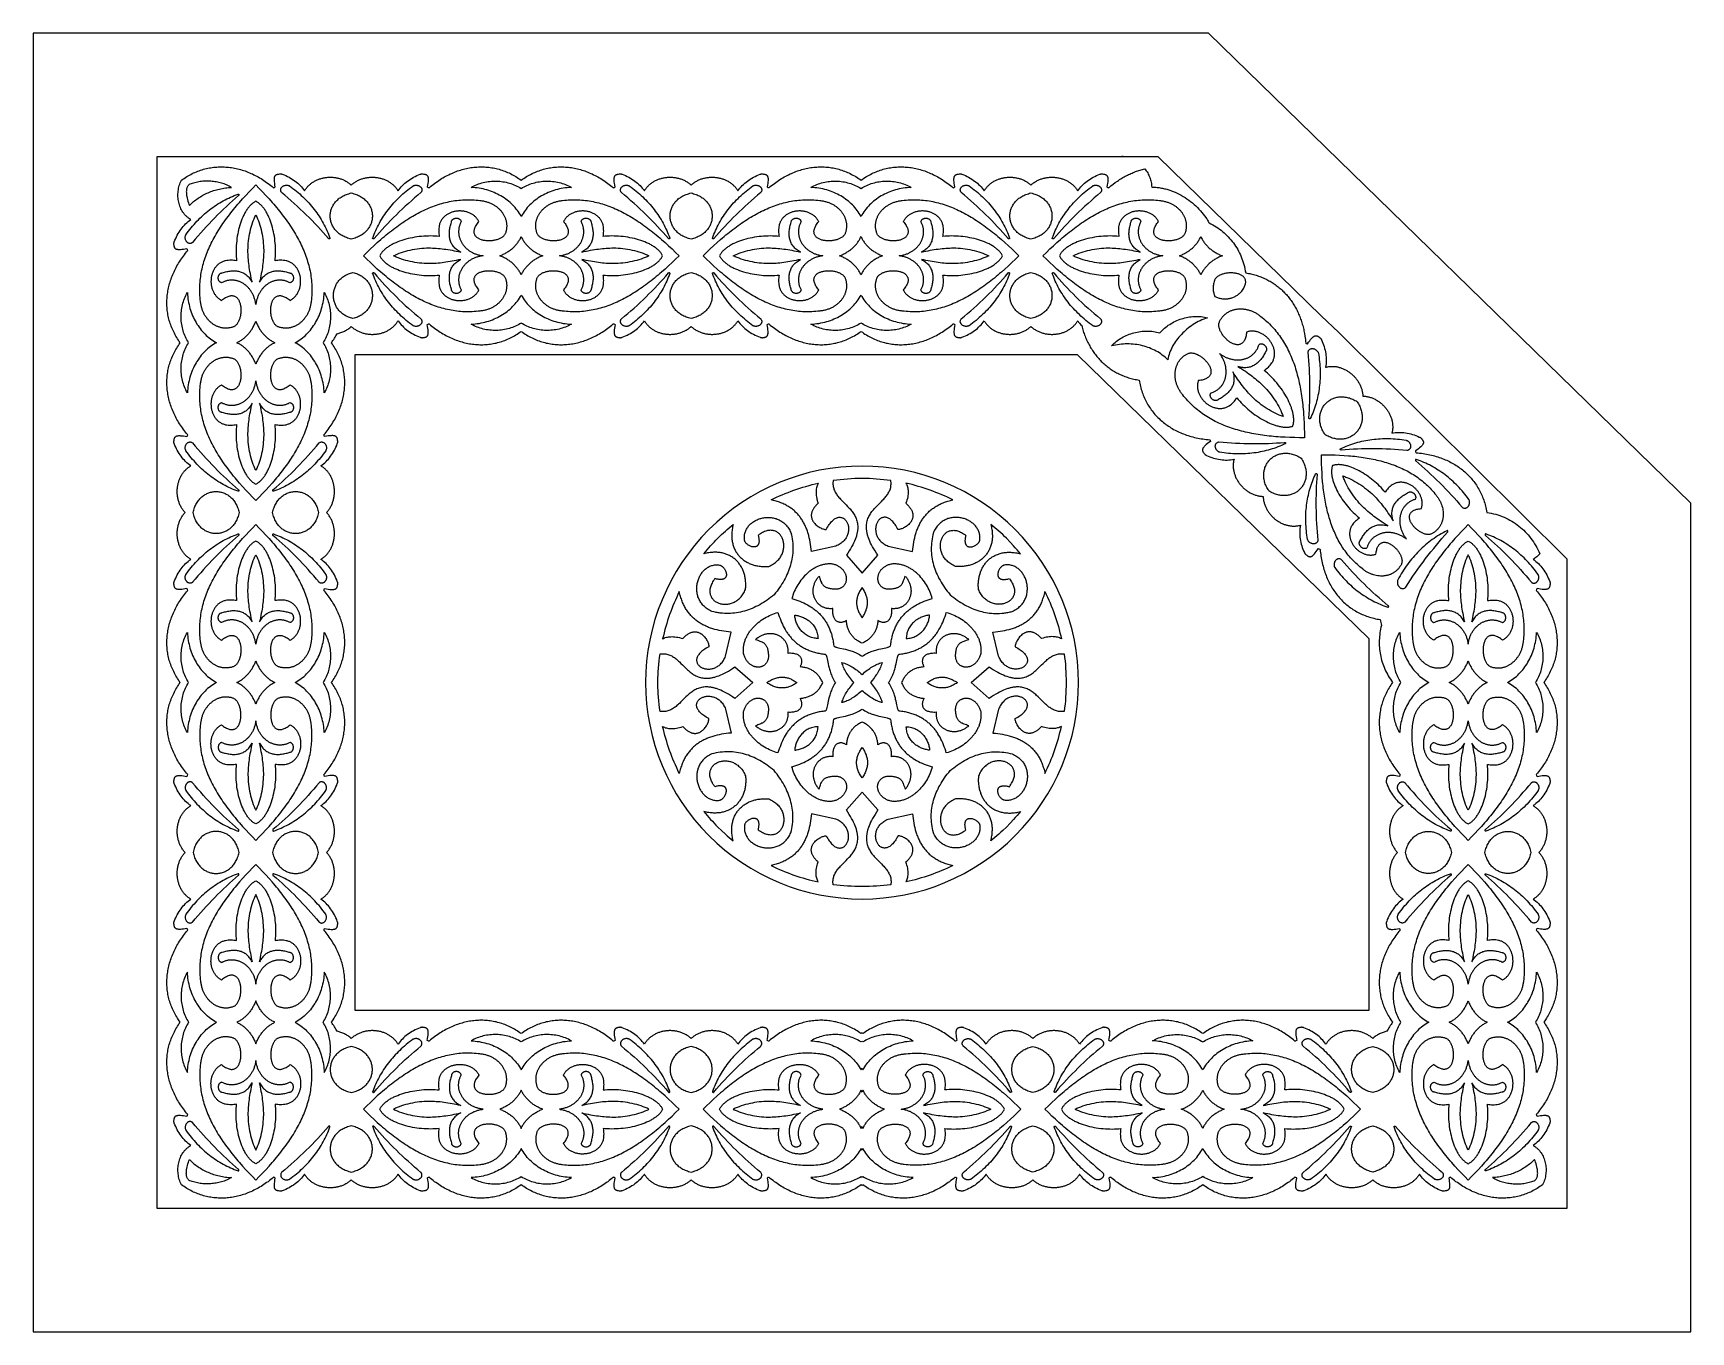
# Model space of a CAD drawing. Extents: x -335 to 335, y -262 to 262.
import ezdxf

# ---------------------------------------------------------------- set-up
doc = ezdxf.new("R2010")
doc.units = 0
doc.layers.add('LAYER_1', color=18, linetype='CONTINUOUS')

msp = doc.modelspace()

# ---------------------------------------------------------------- linework, layer by layer
at = {"layer": 'LAYER_1'}
for points in [[(335, -262.5), (335, 72.5), (140, 262.5), (-335, 262.5), (-335, -262.5)], [(185.59, 148.27), (119.67, 212.5), (-285, 212.5), (-285, -212.5), (285, -212.5), (285, 49.82), (192.78, 141.45)], [(-275.08, -203.05), (-275.33, -202.52), (-275.55, -201.98), (-275.75, -201.44), (-275.92, -200.89), (-276.08, -200.33), (-276.2, -199.77), (-276.31, -199.2), (-276.39, -198.63), (-276.44, -198.07), (-276.48, -197.5), (-276.49, -196.93), (-276.47, -196.36), (-276.44, -195.8), (-276.37, -195.24), (-276.29, -194.69), (-276.18, -194.14), (-276.05, -193.6), (-275.89, -193.07), (-275.71, -192.55), (-275.51, -192.03), (-275.28, -191.54), (-275.03, -191.05), (-274.76, -190.58), (-274.46, -190.12), (-274.14, -189.68), (-273.8, -189.25), (-273.62, -189.05), (-273.43, -188.85), (-273.24, -188.65), (-273.04, -188.46), (-272.84, -188.28), (-272.63, -188.1), (-272.41, -187.92), (-272.19, -187.75), (-271.96, -187.59), (-271.73, -187.43), (-271.49, -187.28), (-271.25, -187.13), (-271.8, -186.74), (-272.34, -186.31), (-272.87, -185.87), (-273.37, -185.39), (-273.86, -184.9), (-274.33, -184.38), (-274.78, -183.85), (-275.22, -183.29), (-275.63, -182.71), (-276.03, -182.11), (-276.4, -181.49), (-276.75, -180.86), (-277.09, -180.21), (-277.39, -179.54), (-277.68, -178.86), (-277.94, -178.16), (-278, -178.03), (-278.04, -177.9), (-278.08, -177.77), (-278.1, -177.64), (-278.11, -177.5), (-278.11, -177.37), (-278.11, -177.24), (-278.09, -177.1), (-278.05, -176.73), (-278, -176.39), (-277.96, -176.24), (-277.92, -176.09), (-277.87, -175.95), (-277.82, -175.82), (-277.76, -175.7), (-277.68, -175.59), (-277.6, -175.49), (-277.51, -175.4), (-277.41, -175.31), (-277.3, -175.23), (-277.18, -175.17), (-277.05, -175.11), (-276.9, -175.05), (-276.74, -175.01), (-276.57, -174.98), (-276.38, -174.95), (-276.18, -174.94), (-275.96, -174.93), (-275.73, -174.93), (-275.48, -174.94), (-274.93, -174.98), (-274.3, -175.06), (-273.6, -175.17), (-272.82, -175.32), (-272.72, -175.18), (-272.64, -175.01), (-272.57, -174.82), (-272.53, -174.6), (-272.99, -174.05), (-273.43, -173.5), (-273.86, -172.94), (-274.28, -172.39), (-274.69, -171.83), (-275.09, -171.26), (-275.47, -170.69), (-275.84, -170.12), (-276.19, -169.55), (-276.54, -168.97), (-276.87, -168.39), (-277.19, -167.81), (-277.49, -167.23), (-277.79, -166.64), (-278.07, -166.05), (-278.33, -165.46), (-278.59, -164.87), (-278.83, -164.28), (-279.06, -163.68), (-279.28, -163.08), (-279.48, -162.49), (-279.67, -161.89), (-279.85, -161.29), (-280.01, -160.68), (-280.16, -160.08), (-280.3, -159.48), (-280.42, -158.88), (-280.53, -158.27), (-280.63, -157.67), (-280.72, -157.06), (-280.79, -156.46), (-280.85, -155.85), (-280.89, -155.25), (-280.92, -154.65), (-280.94, -154.04), (-280.95, -153.44), (-280.94, -152.84), (-280.92, -152.24), (-280.88, -151.64), (-280.83, -151.04), (-280.77, -150.44), (-280.7, -149.85), (-280.61, -149.25), (-280.5, -148.66), (-280.39, -148.07), (-280.26, -147.48), (-280.11, -146.89), (-279.96, -146.31), (-279.79, -145.73), (-279.6, -145.15), (-279.4, -144.57), (-279.19, -143.99), (-278.96, -143.42), (-278.72, -142.85), (-278.47, -142.29), (-278.2, -141.73), (-277.92, -141.17), (-277.62, -140.61), (-277.31, -140.06), (-276.99, -139.51), (-276.65, -138.97), (-276.29, -138.43), (-275.93, -137.89), (-275.55, -137.36), (-275.93, -136.83), (-276.29, -136.3), (-276.65, -135.76), (-276.99, -135.21), (-277.31, -134.66), (-277.62, -134.11), (-277.92, -133.56), (-278.2, -133), (-278.47, -132.44), (-278.72, -131.87), (-278.96, -131.3), (-279.19, -130.73), (-279.4, -130.16), (-279.6, -129.58), (-279.79, -129), (-279.96, -128.42), (-280.11, -127.83), (-280.26, -127.25), (-280.39, -126.66), (-280.5, -126.07), (-280.61, -125.47), (-280.7, -124.88), (-280.77, -124.28), (-280.83, -123.69), (-280.88, -123.09), (-280.92, -122.49), (-280.94, -121.89), (-280.95, -121.28), (-280.94, -120.68), (-280.92, -120.08), (-280.89, -119.48), (-280.85, -118.87), (-280.79, -118.27), (-280.72, -117.66), (-280.63, -117.06), (-280.53, -116.45), (-280.42, -115.85), (-280.3, -115.25), (-280.16, -114.64), (-280.01, -114.04), (-279.85, -113.44), (-279.67, -112.84), (-279.48, -112.24), (-279.28, -111.64), (-279.06, -111.04), (-278.83, -110.45), (-278.59, -109.85), (-278.33, -109.26), (-278.07, -108.67), (-277.79, -108.08), (-277.49, -107.5), (-277.19, -106.91), (-276.87, -106.33), (-276.54, -105.75), (-276.19, -105.18), (-275.84, -104.6), (-275.47, -104.03), (-275.09, -103.47), (-274.69, -102.9), (-274.28, -102.34), (-273.86, -101.78), (-273.43, -101.23), (-272.99, -100.68), (-272.53, -100.13), (-272.57, -99.91), (-272.64, -99.72), (-272.72, -99.55), (-272.82, -99.41), (-273.6, -99.55), (-274.3, -99.66), (-274.93, -99.74), (-275.48, -99.79), (-275.73, -99.8), (-275.96, -99.8), (-276.18, -99.79), (-276.38, -99.77), (-276.57, -99.75), (-276.74, -99.71), (-276.9, -99.67), (-277.05, -99.62), (-277.18, -99.56), (-277.3, -99.49), (-277.41, -99.42), (-277.51, -99.33), (-277.6, -99.24), (-277.68, -99.13), (-277.76, -99.02), (-277.82, -98.9), (-277.87, -98.77), (-277.92, -98.63), (-277.96, -98.49), (-278, -98.33), (-278.05, -98), (-278.09, -97.62), (-278.11, -97.49), (-278.11, -97.36), (-278.11, -97.22), (-278.1, -97.09), (-278.08, -96.95), (-278.04, -96.82), (-278, -96.69), (-277.94, -96.57), (-277.68, -95.87), (-277.39, -95.19), (-277.09, -94.52), (-276.75, -93.87), (-276.4, -93.23), (-276.03, -92.61), (-275.63, -92.02), (-275.22, -91.44), (-274.78, -90.88), (-274.33, -90.34), (-273.86, -89.83), (-273.37, -89.33), (-272.87, -88.86), (-272.34, -88.41), (-271.8, -87.99), (-271.25, -87.59), (-271.53, -87.42), (-271.82, -87.24), (-272.09, -87.05), (-272.35, -86.85), (-272.61, -86.64), (-272.86, -86.43), (-273.11, -86.21), (-273.34, -85.98), (-273.57, -85.74), (-273.79, -85.5), (-274, -85.25), (-274.21, -84.99), (-274.41, -84.73), (-274.6, -84.46), (-274.78, -84.19), (-274.95, -83.91), (-275.12, -83.62), (-275.28, -83.33), (-275.43, -83.03), (-275.57, -82.73), (-275.71, -82.43), (-275.83, -82.12), (-275.95, -81.81), (-276.06, -81.49), (-276.17, -81.18), (-276.26, -80.85), (-276.35, -80.53), (-276.43, -80.2), (-276.5, -79.87), (-276.56, -79.54), (-276.61, -79.21), (-276.66, -78.87), (-276.7, -78.53), (-276.73, -78.19), (-276.75, -77.86), (-276.76, -77.52), (-276.76, -77.18), (-276.76, -76.83), (-276.75, -76.49), (-276.73, -76.15), (-276.7, -75.81), (-276.66, -75.47), (-276.61, -75.14), (-276.56, -74.8), (-276.49, -74.46), (-276.42, -74.13), (-276.34, -73.8), (-276.25, -73.47), (-276.15, -73.14), (-276.04, -72.82), (-275.93, -72.5), (-275.8, -72.18), (-275.67, -71.86), (-275.52, -71.55), (-275.37, -71.24), (-275.21, -70.94), (-275.04, -70.64), (-274.86, -70.35), (-274.67, -70.06), (-274.48, -69.77), (-274.27, -69.49), (-274.05, -69.22), (-273.83, -68.95), (-273.6, -68.69), (-273.83, -68.43), (-274.05, -68.16), (-274.27, -67.89), (-274.48, -67.61), (-274.67, -67.32), (-274.86, -67.03), (-275.04, -66.74), (-275.21, -66.44), (-275.37, -66.14), (-275.52, -65.83), (-275.67, -65.52), (-275.8, -65.2), (-275.93, -64.89), (-276.04, -64.56), (-276.15, -64.24), (-276.25, -63.91), (-276.34, -63.58), (-276.42, -63.25), (-276.49, -62.92), (-276.56, -62.58), (-276.61, -62.24), (-276.66, -61.91), (-276.7, -61.57), (-276.73, -61.23), (-276.75, -60.89), (-276.76, -60.55), (-276.76, -60.21), (-276.76, -59.87), (-276.75, -59.53), (-276.73, -59.19), (-276.7, -58.85), (-276.66, -58.51), (-276.61, -58.18), (-276.56, -57.84), (-276.5, -57.51), (-276.43, -57.18), (-276.35, -56.85), (-276.26, -56.53), (-276.17, -56.21), (-276.06, -55.89), (-275.95, -55.57), (-275.83, -55.26), (-275.71, -54.95), (-275.57, -54.65), (-275.43, -54.35), (-275.28, -54.05), (-275.12, -53.76), (-274.95, -53.48), (-274.78, -53.2), (-274.6, -52.92), (-274.41, -52.65), (-274.21, -52.39), (-274, -52.13), (-273.79, -51.88), (-273.57, -51.64), (-273.34, -51.4), (-273.11, -51.17), (-272.86, -50.95), (-272.61, -50.74), (-272.35, -50.53), (-272.09, -50.33), (-271.82, -50.14), (-271.53, -49.96), (-271.25, -49.79), (-271.8, -49.39), (-272.34, -48.97), (-272.87, -48.52), (-273.37, -48.05), (-273.86, -47.56), (-274.33, -47.04), (-274.78, -46.5), (-275.22, -45.94), (-275.63, -45.37), (-276.03, -44.77), (-276.4, -44.15), (-276.75, -43.52), (-277.09, -42.86), (-277.39, -42.2), (-277.68, -41.51), (-277.94, -40.81), (-278, -40.69), (-278.04, -40.56), (-278.08, -40.43), (-278.1, -40.29), (-278.11, -40.16), (-278.11, -40.03), (-278.11, -39.89), (-278.09, -39.76), (-278.05, -39.39), (-278, -39.05), (-277.96, -38.89), (-277.92, -38.75), (-277.87, -38.61), (-277.82, -38.48), (-277.76, -38.36), (-277.68, -38.25), (-277.6, -38.15), (-277.51, -38.05), (-277.41, -37.97), (-277.3, -37.89), (-277.18, -37.82), (-277.05, -37.76), (-276.9, -37.71), (-276.74, -37.67), (-276.57, -37.63), (-276.38, -37.61), (-276.18, -37.59), (-275.96, -37.59), (-275.73, -37.59), (-275.48, -37.59), (-274.93, -37.64), (-274.3, -37.72), (-273.6, -37.83), (-272.82, -37.97), (-272.72, -37.83), (-272.64, -37.66), (-272.57, -37.47), (-272.53, -37.25), (-272.99, -36.7), (-273.43, -36.15), (-273.86, -35.6), (-274.28, -35.04), (-274.69, -34.48), (-275.09, -33.92), (-275.47, -33.35), (-275.84, -32.78), (-276.19, -32.2), (-276.54, -31.63), (-276.87, -31.05), (-277.19, -30.47), (-277.49, -29.88), (-277.79, -29.3), (-278.07, -28.71), (-278.33, -28.12), (-278.59, -27.53), (-278.83, -26.93), (-279.06, -26.34), (-279.28, -25.74), (-279.48, -25.14), (-279.67, -24.54), (-279.85, -23.94), (-280.01, -23.34), (-280.16, -22.74), (-280.3, -22.14), (-280.42, -21.53), (-280.53, -20.93), (-280.63, -20.32), (-280.72, -19.72), (-280.79, -19.11), (-280.85, -18.51), (-280.89, -17.91), (-280.92, -17.3), (-280.94, -16.7), (-280.95, -16.1), (-280.94, -15.5), (-280.92, -14.89), (-280.88, -14.29), (-280.83, -13.7), (-280.77, -13.1), (-280.7, -12.5), (-280.61, -11.91), (-280.5, -11.32), (-280.39, -10.72), (-280.26, -10.14), (-280.11, -9.55), (-279.96, -8.96), (-279.79, -8.38), (-279.6, -7.8), (-279.4, -7.22), (-279.19, -6.65), (-278.96, -6.08), (-278.72, -5.51), (-278.47, -4.94), (-278.2, -4.38), (-277.92, -3.82), (-277.62, -3.27), (-277.31, -2.72), (-276.99, -2.17), (-276.65, -1.63), (-276.29, -1.09), (-275.93, -0.55), (-275.55, -0.02), (-275.56, 0), (-275.55, 0.02), (-275.93, 0.55), (-276.29, 1.08), (-276.65, 1.62), (-276.99, 2.17), (-277.31, 2.72), (-277.62, 3.27), (-277.92, 3.82), (-278.2, 4.38), (-278.47, 4.94), (-278.72, 5.51), (-278.96, 6.08), (-279.19, 6.65), (-279.4, 7.22), (-279.6, 7.8), (-279.79, 8.38), (-279.96, 8.96), (-280.11, 9.55), (-280.26, 10.13), (-280.39, 10.72), (-280.5, 11.31), (-280.61, 11.91), (-280.7, 12.5), (-280.77, 13.1), (-280.83, 13.69), (-280.88, 14.29), (-280.92, 14.89), (-280.94, 15.49), (-280.95, 16.09), (-280.94, 16.7), (-280.92, 17.3), (-280.89, 17.9), (-280.85, 18.51), (-280.79, 19.11), (-280.72, 19.72), (-280.63, 20.32), (-280.53, 20.93), (-280.42, 21.53), (-280.3, 22.13), (-280.16, 22.74), (-280.01, 23.34), (-279.85, 23.94), (-279.67, 24.54), (-279.48, 25.14), (-279.28, 25.74), (-279.06, 26.34), (-278.83, 26.93), (-278.59, 27.52), (-278.33, 28.12), (-278.07, 28.71), (-277.79, 29.3), (-277.49, 29.88), (-277.19, 30.47), (-276.87, 31.05), (-276.54, 31.63), (-276.19, 32.2), (-275.84, 32.78), (-275.47, 33.35), (-275.09, 33.91), (-274.69, 34.48), (-274.28, 35.04), (-273.86, 35.6), (-273.43, 36.15), (-272.99, 36.7), (-272.53, 37.25), (-272.57, 37.47), (-272.64, 37.66), (-272.72, 37.83), (-272.82, 37.97), (-273.6, 37.83), (-274.3, 37.71), (-274.93, 37.64), (-275.48, 37.59), (-275.73, 37.58), (-275.96, 37.58), (-276.18, 37.59), (-276.38, 37.61), (-276.57, 37.63), (-276.74, 37.67), (-276.9, 37.71), (-277.05, 37.76), (-277.18, 37.82), (-277.3, 37.89), (-277.41, 37.96), (-277.51, 38.05), (-277.6, 38.14), (-277.68, 38.25), (-277.76, 38.36), (-277.82, 38.48), (-277.87, 38.61), (-277.92, 38.74), (-277.96, 38.89), (-278, 39.05), (-278.05, 39.38), (-278.09, 39.76), (-278.11, 39.89), (-278.11, 40.02), (-278.11, 40.16), (-278.1, 40.29), (-278.08, 40.43), (-278.04, 40.56), (-278, 40.69), (-277.94, 40.81), (-277.68, 41.51), (-277.39, 42.19), (-277.09, 42.86), (-276.75, 43.51), (-276.4, 44.15), (-276.03, 44.77), (-275.63, 45.36), (-275.22, 45.94), (-274.78, 46.5), (-274.33, 47.04), (-273.86, 47.55), (-273.37, 48.05), (-272.87, 48.52), (-272.34, 48.97), (-271.8, 49.39), (-271.25, 49.79), (-271.53, 49.96), (-271.82, 50.14), (-272.09, 50.33), (-272.35, 50.53), (-272.61, 50.74), (-272.86, 50.95), (-273.11, 51.17), (-273.34, 51.4), (-273.57, 51.64), (-273.79, 51.88), (-274, 52.13), (-274.21, 52.39), (-274.41, 52.65), (-274.6, 52.92), (-274.78, 53.19), (-274.95, 53.47), (-275.12, 53.76), (-275.28, 54.05), (-275.43, 54.35), (-275.57, 54.65), (-275.71, 54.95), (-275.83, 55.26), (-275.95, 55.57), (-276.06, 55.88), (-276.17, 56.2), (-276.26, 56.53), (-276.35, 56.85), (-276.43, 57.18), (-276.5, 57.51), (-276.56, 57.84), (-276.61, 58.17), (-276.66, 58.51), (-276.7, 58.85), (-276.73, 59.19), (-276.75, 59.52), (-276.76, 59.86), (-276.76, 60.2), (-276.76, 60.55), (-276.75, 60.89), (-276.73, 61.23), (-276.7, 61.57), (-276.66, 61.9), (-276.61, 62.24), (-276.56, 62.58), (-276.49, 62.92), (-276.42, 63.25), (-276.34, 63.58), (-276.25, 63.91), (-276.15, 64.24), (-276.04, 64.56), (-275.93, 64.88), (-275.8, 65.2), (-275.67, 65.52), (-275.52, 65.83), (-275.37, 66.14), (-275.21, 66.44), (-275.04, 66.74), (-274.86, 67.03), (-274.67, 67.32), (-274.48, 67.61), (-274.27, 67.89), (-274.05, 68.16), (-273.83, 68.43), (-273.6, 68.69), (-273.83, 68.95), (-274.05, 69.22), (-274.27, 69.49), (-274.48, 69.77), (-274.67, 70.06), (-274.86, 70.35), (-275.04, 70.64), (-275.21, 70.94), (-275.37, 71.24), (-275.52, 71.55), (-275.67, 71.86), (-275.8, 72.18), (-275.93, 72.49), (-276.04, 72.82), (-276.15, 73.14), (-276.25, 73.47), (-276.34, 73.8), (-276.42, 74.13), (-276.49, 74.46), (-276.56, 74.8), (-276.61, 75.13), (-276.66, 75.47), (-276.7, 75.81), (-276.73, 76.15), (-276.75, 76.49), (-276.76, 76.83), (-276.76, 77.17), (-276.76, 77.51), (-276.75, 77.85), (-276.73, 78.19), (-276.7, 78.53), (-276.66, 78.87), (-276.61, 79.2), (-276.56, 79.54), (-276.5, 79.87), (-276.43, 80.2), (-276.35, 80.53), (-276.26, 80.85), (-276.17, 81.17), (-276.06, 81.49), (-275.95, 81.81), (-275.83, 82.12), (-275.71, 82.43), (-275.57, 82.73), (-275.43, 83.03), (-275.28, 83.33), (-275.12, 83.62), (-274.95, 83.9), (-274.78, 84.18), (-274.6, 84.46), (-274.41, 84.73), (-274.21, 84.99), (-274, 85.25), (-273.79, 85.5), (-273.57, 85.74), (-273.34, 85.98), (-273.11, 86.21), (-272.86, 86.43), (-272.61, 86.64), (-272.35, 86.85), (-272.09, 87.05), (-271.82, 87.24), (-271.53, 87.42), (-271.25, 87.59), (-271.8, 87.99), (-272.34, 88.41), (-272.87, 88.86), (-273.37, 89.33), (-273.86, 89.82), (-274.33, 90.34), (-274.78, 90.88), (-275.22, 91.44), (-275.63, 92.01), (-276.03, 92.61), (-276.4, 93.23), (-276.75, 93.86), (-277.09, 94.52), (-277.39, 95.18), (-277.68, 95.87), (-277.94, 96.57), (-278, 96.69), (-278.04, 96.82), (-278.08, 96.95), (-278.1, 97.09), (-278.11, 97.22), (-278.11, 97.35), (-278.11, 97.49), (-278.09, 97.62), (-278.05, 97.99), (-278, 98.33), (-277.96, 98.49), (-277.92, 98.63), (-277.87, 98.77), (-277.82, 98.9), (-277.76, 99.02), (-277.68, 99.13), (-277.6, 99.23), (-277.51, 99.33), (-277.41, 99.41), (-277.3, 99.49), (-277.18, 99.56), (-277.05, 99.62), (-276.9, 99.67), (-276.74, 99.71), (-276.57, 99.74), (-276.38, 99.77), (-276.18, 99.79), (-275.96, 99.79), (-275.73, 99.79), (-275.48, 99.78), (-274.93, 99.74), (-274.3, 99.66), (-273.6, 99.55), (-272.82, 99.41), (-272.72, 99.55), (-272.64, 99.71), (-272.57, 99.91), (-272.53, 100.13), (-272.99, 100.68), (-273.43, 101.23), (-273.86, 101.78), (-274.28, 102.34), (-274.69, 102.9), (-275.09, 103.46), (-275.47, 104.03), (-275.84, 104.6), (-276.19, 105.18), (-276.54, 105.75), (-276.87, 106.33), (-277.19, 106.91), (-277.49, 107.5), (-277.79, 108.08), (-278.07, 108.67), (-278.33, 109.26), (-278.59, 109.85), (-278.83, 110.45), (-279.06, 111.04), (-279.28, 111.64), (-279.48, 112.24), (-279.67, 112.84), (-279.85, 113.44), (-280.01, 114.04), (-280.16, 114.64), (-280.3, 115.24), (-280.42, 115.85), (-280.53, 116.45), (-280.63, 117.06), (-280.72, 117.66), (-280.79, 118.26), (-280.85, 118.87), (-280.89, 119.47), (-280.92, 120.08), (-280.94, 120.68), (-280.95, 121.28), (-280.94, 121.88), (-280.92, 122.49), (-280.88, 123.09), (-280.83, 123.68), (-280.77, 124.28), (-280.7, 124.88), (-280.61, 125.47), (-280.5, 126.06), (-280.39, 126.66), (-280.26, 127.24), (-280.11, 127.83), (-279.96, 128.42), (-279.79, 129), (-279.6, 129.58), (-279.4, 130.15), (-279.19, 130.73), (-278.96, 131.3), (-278.72, 131.87), (-278.47, 132.43), (-278.2, 133), (-277.92, 133.56), (-277.62, 134.11), (-277.31, 134.66), (-276.99, 135.21), (-276.65, 135.75), (-276.29, 136.29), (-275.93, 136.83), (-275.55, 137.36), (-275.93, 137.89), (-276.29, 138.43), (-276.65, 138.97), (-276.99, 139.51), (-277.31, 140.06), (-277.62, 140.61), (-277.92, 141.17), (-278.2, 141.72), (-278.47, 142.29), (-278.72, 142.85), (-278.96, 143.42), (-279.19, 143.99), (-279.4, 144.57), (-279.6, 145.14), (-279.79, 145.72), (-279.96, 146.31), (-280.11, 146.89), (-280.26, 147.48), (-280.39, 148.07), (-280.5, 148.66), (-280.61, 149.25), (-280.7, 149.84), (-280.77, 150.44), (-280.83, 151.04), (-280.88, 151.64), (-280.92, 152.24), (-280.94, 152.84), (-280.95, 153.44), (-280.94, 154.04), (-280.92, 154.64), (-280.89, 155.25), (-280.85, 155.85), (-280.79, 156.46), (-280.72, 157.06), (-280.63, 157.67), (-280.53, 158.27), (-280.42, 158.87), (-280.3, 159.48), (-280.16, 160.08), (-280.01, 160.68), (-279.85, 161.28), (-279.67, 161.88), (-279.48, 162.48), (-279.28, 163.08), (-279.06, 163.68), (-278.83, 164.28), (-278.59, 164.87), (-278.33, 165.46), (-278.07, 166.05), (-277.79, 166.64), (-277.49, 167.23), (-277.19, 167.81), (-276.87, 168.39), (-276.54, 168.97), (-276.19, 169.55), (-275.84, 170.12), (-275.47, 170.69), (-275.09, 171.26), (-274.69, 171.82), (-274.28, 172.38), (-273.86, 172.94), (-273.43, 173.5), (-272.99, 174.05), (-272.53, 174.59), (-272.57, 174.81), (-272.64, 175.01), (-272.72, 175.17), (-272.82, 175.32), (-273.6, 175.17), (-274.3, 175.06), (-274.93, 174.98), (-275.48, 174.94), (-275.73, 174.93), (-275.96, 174.93), (-276.18, 174.94), (-276.38, 174.95), (-276.57, 174.98), (-276.74, 175.01), (-276.9, 175.05), (-277.05, 175.1), (-277.18, 175.16), (-277.3, 175.23), (-277.41, 175.31), (-277.51, 175.39), (-277.6, 175.49), (-277.68, 175.59), (-277.76, 175.7), (-277.82, 175.82), (-277.87, 175.95), (-277.92, 176.09), (-277.96, 176.24), (-278, 176.39), (-278.05, 176.73), (-278.09, 177.1), (-278.11, 177.23), (-278.11, 177.37), (-278.11, 177.5), (-278.1, 177.64), (-278.08, 177.77), (-278.04, 177.9), (-278, 178.03), (-277.94, 178.15), (-277.68, 178.85), (-277.39, 179.54), (-277.09, 180.21), (-276.75, 180.86), (-276.4, 181.49), (-276.03, 182.11), (-275.63, 182.71), (-275.22, 183.29), (-274.78, 183.84), (-274.33, 184.38), (-273.86, 184.9), (-273.37, 185.39), (-272.87, 185.86), (-272.34, 186.31), (-271.8, 186.73), (-271.25, 187.13), (-271.49, 187.28), (-271.73, 187.43), (-271.96, 187.59), (-272.19, 187.75), (-272.41, 187.92), (-272.63, 188.1), (-272.84, 188.28), (-273.04, 188.46), (-273.24, 188.65), (-273.43, 188.85), (-273.8, 189.25), (-274.14, 189.68), (-274.46, 190.12), (-274.76, 190.58), (-275.03, 191.05), (-275.28, 191.53), (-275.51, 192.03), (-275.71, 192.54), (-275.89, 193.07), (-276.05, 193.6), (-276.18, 194.14), (-276.29, 194.68), (-276.37, 195.24), (-276.44, 195.8), (-276.47, 196.36), (-276.49, 196.93), (-276.48, 197.49), (-276.44, 198.06), (-276.39, 198.63), (-276.31, 199.2), (-276.2, 199.77), (-276.08, 200.33), (-275.92, 200.88), (-275.75, 201.44), (-275.55, 201.98), (-275.33, 202.52), (-275.08, 203.05), (-274.55, 203.43), (-274.02, 203.79), (-273.48, 204.15), (-272.93, 204.49), (-272.38, 204.81), (-271.83, 205.12), (-271.28, 205.42), (-270.72, 205.7), (-270.16, 205.97), (-269.59, 206.22), (-269.02, 206.46), (-268.45, 206.69), (-267.88, 206.9), (-267.3, 207.1), (-266.72, 207.29), (-266.14, 207.46), (-265.55, 207.61), (-264.97, 207.76), (-264.38, 207.89), (-263.79, 208), (-263.19, 208.11), (-262.6, 208.2), (-262, 208.27), (-261.41, 208.33), (-260.81, 208.38), (-260.21, 208.42), (-259.61, 208.44), (-259, 208.45), (-258.4, 208.44), (-257.8, 208.42), (-257.19, 208.39), (-256.59, 208.35), (-255.99, 208.29), (-255.38, 208.22), (-254.78, 208.13), (-254.17, 208.03), (-253.57, 207.92), (-252.97, 207.8), (-252.36, 207.66), (-251.76, 207.51), (-251.16, 207.35), (-250.56, 207.17), (-249.96, 206.98), (-249.36, 206.78), (-248.76, 206.56), (-248.17, 206.33), (-247.57, 206.09), (-246.98, 205.83), (-246.39, 205.57), (-245.8, 205.29), (-245.22, 204.99), (-244.63, 204.69), (-244.05, 204.37), (-243.47, 204.04), (-242.9, 203.69), (-242.32, 203.34), (-241.75, 202.97), (-241.18, 202.59), (-240.62, 202.19), (-240.06, 201.78), (-239.5, 201.36), (-238.95, 200.93), (-238.4, 200.49), (-237.85, 200.03), (-237.63, 200.07), (-237.44, 200.14), (-237.27, 200.22), (-237.13, 200.32), (-237.27, 201.1), (-237.38, 201.8), (-237.46, 202.43), (-237.51, 202.98), (-237.52, 203.23), (-237.52, 203.46), (-237.51, 203.68), (-237.49, 203.88), (-237.47, 204.07), (-237.43, 204.24), (-237.39, 204.4), (-237.34, 204.55), (-237.28, 204.68), (-237.21, 204.8), (-237.14, 204.91), (-237.05, 205.01), (-236.96, 205.1), (-236.85, 205.18), (-236.74, 205.26), (-236.62, 205.32), (-236.49, 205.37), (-236.35, 205.42), (-236.21, 205.46), (-236.05, 205.5), (-235.72, 205.55), (-235.34, 205.59), (-235.21, 205.61), (-235.08, 205.61), (-234.94, 205.61), (-234.81, 205.6), (-234.67, 205.58), (-234.54, 205.54), (-234.41, 205.5), (-234.29, 205.44), (-233.59, 205.18), (-232.91, 204.89), (-232.24, 204.59), (-231.59, 204.25), (-230.95, 203.9), (-230.33, 203.53), (-229.74, 203.13), (-229.16, 202.72), (-228.6, 202.28), (-228.06, 201.83), (-227.54, 201.36), (-227.05, 200.87), (-226.58, 200.37), (-226.13, 199.84), (-225.71, 199.3), (-225.31, 198.75), (-225.14, 199.03), (-224.96, 199.32), (-224.77, 199.59), (-224.57, 199.85), (-224.36, 200.11), (-224.15, 200.36), (-223.93, 200.61), (-223.7, 200.84), (-223.46, 201.07), (-223.22, 201.29), (-222.97, 201.5), (-222.71, 201.71), (-222.45, 201.91), (-222.18, 202.1), (-221.91, 202.28), (-221.62, 202.45), (-221.34, 202.62), (-221.05, 202.78), (-220.75, 202.93), (-220.45, 203.07), (-220.15, 203.21), (-219.84, 203.33), (-219.53, 203.45), (-219.21, 203.56), (-218.9, 203.67), (-218.57, 203.76), (-218.25, 203.85), (-217.92, 203.93), (-217.59, 204), (-217.26, 204.06), (-216.92, 204.11), (-216.59, 204.16), (-216.25, 204.2), (-215.91, 204.23), (-215.57, 204.25), (-215.23, 204.26), (-214.89, 204.26), (-214.55, 204.26), (-214.21, 204.25), (-213.87, 204.23), (-213.53, 204.2), (-213.19, 204.16), (-212.86, 204.11), (-212.52, 204.06), (-212.18, 203.99), (-211.85, 203.92), (-211.52, 203.84), (-211.19, 203.75), (-210.86, 203.65), (-210.54, 203.54), (-210.22, 203.43), (-209.9, 203.3), (-209.58, 203.17), (-209.27, 203.02), (-208.96, 202.87), (-208.66, 202.71), (-208.36, 202.54), (-208.07, 202.36), (-207.78, 202.17), (-207.49, 201.98), (-207.21, 201.77), (-206.94, 201.55), (-206.67, 201.33), (-206.41, 201.1), (-206.15, 201.33), (-205.88, 201.55), (-205.61, 201.77), (-205.33, 201.98), (-205.04, 202.17), (-204.75, 202.36), (-204.46, 202.54), (-204.16, 202.71), (-203.86, 202.87), (-203.55, 203.02), (-203.24, 203.17), (-202.92, 203.3), (-202.6, 203.43), (-202.28, 203.54), (-201.96, 203.65), (-201.63, 203.75), (-201.3, 203.84), (-200.97, 203.92), (-200.64, 203.99), (-200.3, 204.06), (-199.96, 204.11), (-199.63, 204.16), (-199.29, 204.2), (-198.95, 204.23), (-198.61, 204.25), (-198.27, 204.26), (-197.93, 204.26), (-197.59, 204.26), (-197.25, 204.25), (-196.91, 204.23), (-196.57, 204.2), (-196.23, 204.16), (-195.9, 204.11), (-195.56, 204.06), (-195.23, 204), (-194.9, 203.93), (-194.57, 203.85), (-194.25, 203.76), (-193.93, 203.67), (-193.61, 203.56), (-193.29, 203.45), (-192.98, 203.33), (-192.67, 203.21), (-192.37, 203.07), (-192.07, 202.93), (-191.77, 202.78), (-191.48, 202.62), (-191.2, 202.45), (-190.92, 202.28), (-190.64, 202.1), (-190.37, 201.91), (-190.11, 201.71), (-189.85, 201.5), (-189.6, 201.29), (-189.36, 201.07), (-189.12, 200.84), (-188.89, 200.61), (-188.67, 200.36), (-188.46, 200.11), (-188.25, 199.85), (-188.05, 199.59), (-187.86, 199.32), (-187.68, 199.03), (-187.51, 198.75), (-187.11, 199.3), (-186.69, 199.84), (-186.24, 200.37), (-185.77, 200.87), (-185.28, 201.36), (-184.76, 201.83), (-184.22, 202.28), (-183.66, 202.72), (-183.08, 203.13), (-182.49, 203.53), (-181.87, 203.9), (-181.24, 204.25), (-180.58, 204.59), (-179.91, 204.89), (-179.23, 205.18), (-178.53, 205.44), (-178.41, 205.5), (-178.28, 205.54), (-178.15, 205.58), (-178.01, 205.6), (-177.88, 205.61), (-177.74, 205.61), (-177.61, 205.61), (-177.48, 205.59), (-177.11, 205.55), (-176.77, 205.5), (-176.61, 205.46), (-176.47, 205.42), (-176.33, 205.37), (-176.2, 205.32), (-176.08, 205.26), (-175.97, 205.18), (-175.86, 205.1), (-175.77, 205.01), (-175.69, 204.91), (-175.61, 204.8), (-175.54, 204.68), (-175.48, 204.55), (-175.43, 204.4), (-175.39, 204.24), (-175.35, 204.07), (-175.33, 203.88), (-175.31, 203.68), (-175.3, 203.46), (-175.31, 203.23), (-175.31, 202.98), (-175.36, 202.43), (-175.44, 201.8), (-175.55, 201.1), (-175.69, 200.32), (-175.55, 200.22), (-175.38, 200.14), (-175.19, 200.07), (-174.97, 200.03), (-174.42, 200.49), (-173.87, 200.93), (-173.32, 201.36), (-172.76, 201.78), (-172.2, 202.19), (-171.64, 202.59), (-171.07, 202.97), (-170.5, 203.34), (-169.92, 203.69), (-169.35, 204.04), (-168.77, 204.37), (-168.19, 204.69), (-167.6, 204.99), (-167.02, 205.29), (-166.43, 205.57), (-165.84, 205.83), (-165.25, 206.09), (-164.65, 206.33), (-164.06, 206.56), (-163.46, 206.78), (-162.86, 206.98), (-162.26, 207.17), (-161.66, 207.35), (-161.06, 207.51), (-160.46, 207.66), (-159.85, 207.8), (-159.25, 207.92), (-158.65, 208.03), (-158.04, 208.13), (-157.44, 208.22), (-156.83, 208.29), (-156.23, 208.35), (-155.63, 208.39), (-155.02, 208.42), (-154.42, 208.44), (-153.82, 208.45), (-153.21, 208.44), (-152.61, 208.42), (-152.01, 208.38), (-151.42, 208.33), (-150.82, 208.27), (-150.22, 208.2), (-149.63, 208.11), (-149.03, 208), (-148.44, 207.89), (-147.85, 207.76), (-147.27, 207.61), (-146.68, 207.46), (-146.1, 207.29), (-145.52, 207.1), (-144.94, 206.9), (-144.37, 206.69), (-143.8, 206.46), (-143.23, 206.22), (-142.66, 205.97), (-142.1, 205.7), (-141.54, 205.42), (-140.99, 205.12), (-140.44, 204.81), (-139.89, 204.49), (-139.34, 204.15), (-138.8, 203.79), (-138.27, 203.43), (-137.74, 203.05), (-137.21, 203.43), (-136.67, 203.79), (-136.13, 204.15), (-135.59, 204.49), (-135.04, 204.81), (-134.49, 205.12), (-133.93, 205.42), (-133.37, 205.7), (-132.81, 205.97), (-132.25, 206.22), (-131.68, 206.46), (-131.11, 206.69), (-130.53, 206.9), (-129.95, 207.1), (-129.37, 207.29), (-128.79, 207.46), (-128.21, 207.61), (-127.62, 207.76), (-127.03, 207.89), (-126.44, 208), (-125.85, 208.11), (-125.25, 208.2), (-124.66, 208.27), (-124.06, 208.33), (-123.46, 208.38), (-122.86, 208.42), (-122.26, 208.44), (-121.66, 208.45), (-121.06, 208.44), (-120.45, 208.42), (-119.85, 208.39), (-119.25, 208.35), (-118.64, 208.29), (-118.04, 208.22), (-117.43, 208.13), (-116.83, 208.03), (-116.23, 207.92), (-115.62, 207.8), (-115.02, 207.66), (-114.42, 207.51), (-113.81, 207.35), (-113.21, 207.17), (-112.61, 206.98), (-112.02, 206.78), (-111.42, 206.56), (-110.82, 206.33), (-110.23, 206.09), (-109.64, 205.83), (-109.05, 205.57), (-108.46, 205.29), (-107.87, 204.99), (-107.29, 204.69), (-106.71, 204.37), (-106.13, 204.04), (-105.55, 203.69), (-104.98, 203.34), (-104.41, 202.97), (-103.84, 202.59), (-103.28, 202.19), (-102.71, 201.78), (-102.16, 201.36), (-101.6, 200.93), (-101.05, 200.49), (-100.51, 200.03), (-100.29, 200.07), (-100.09, 200.14), (-99.92, 200.22), (-99.78, 200.32), (-99.93, 201.1), (-100.04, 201.8), (-100.12, 202.43), (-100.16, 202.98), (-100.17, 203.23), (-100.17, 203.46), (-100.16, 203.68), (-100.15, 203.88), (-100.12, 204.07), (-100.09, 204.24), (-100.05, 204.4), (-100, 204.55), (-99.94, 204.68), (-99.87, 204.8), (-99.79, 204.91), (-99.71, 205.01), (-99.61, 205.1), (-99.51, 205.18), (-99.4, 205.26), (-99.28, 205.32), (-99.15, 205.37), (-99.01, 205.42), (-98.86, 205.46), (-98.71, 205.5), (-98.37, 205.55), (-98, 205.59), (-97.87, 205.61), (-97.73, 205.61), (-97.6, 205.61), (-97.46, 205.6), (-97.33, 205.58), (-97.2, 205.54), (-97.07, 205.5), (-96.95, 205.44), (-96.25, 205.18), (-95.56, 204.89), (-94.89, 204.59), (-94.24, 204.25), (-93.61, 203.9), (-92.99, 203.53), (-92.39, 203.13), (-91.81, 202.72), (-91.25, 202.28), (-90.72, 201.83), (-90.2, 201.36), (-89.71, 200.87), (-89.24, 200.37), (-88.79, 199.84), (-88.36, 199.3), (-87.97, 198.75), (-87.79, 199.03), (-87.61, 199.32), (-87.42, 199.59), (-87.23, 199.85), (-87.02, 200.11), (-86.8, 200.36), (-86.58, 200.61), (-86.35, 200.84), (-86.12, 201.07), (-85.87, 201.29), (-85.62, 201.5), (-85.37, 201.71), (-85.1, 201.91), (-84.84, 202.1), (-84.56, 202.28), (-84.28, 202.45), (-84, 202.62), (-83.7, 202.78), (-83.41, 202.93), (-83.11, 203.07), (-82.81, 203.21), (-82.5, 203.33), (-82.19, 203.45), (-81.87, 203.56), (-81.55, 203.67), (-81.23, 203.76), (-80.9, 203.85), (-80.58, 203.93), (-80.25, 204), (-79.91, 204.06), (-79.58, 204.11), (-79.24, 204.16), (-78.91, 204.2), (-78.57, 204.23), (-78.23, 204.25), (-77.89, 204.26), (-77.55, 204.26), (-77.21, 204.26), (-76.87, 204.25), (-76.53, 204.23), (-76.19, 204.2), (-75.85, 204.16), (-75.51, 204.11), (-75.17, 204.06), (-74.84, 203.99), (-74.51, 203.92), (-74.17, 203.84), (-73.84, 203.75), (-73.52, 203.65), (-73.19, 203.54), (-72.87, 203.43), (-72.55, 203.3), (-72.24, 203.17), (-71.93, 203.02), (-71.62, 202.87), (-71.32, 202.71), (-71.02, 202.54), (-70.72, 202.36), (-70.43, 202.17), (-70.15, 201.98), (-69.87, 201.77), (-69.6, 201.55), (-69.33, 201.33), (-69.07, 201.1), (-68.8, 201.33), (-68.54, 201.55), (-68.26, 201.77), (-67.98, 201.98), (-67.7, 202.17), (-67.41, 202.36), (-67.11, 202.54), (-66.82, 202.71), (-66.51, 202.87), (-66.2, 203.02), (-65.89, 203.17), (-65.58, 203.3), (-65.26, 203.43), (-64.94, 203.54), (-64.61, 203.65), (-64.29, 203.75), (-63.96, 203.84), (-63.63, 203.92), (-63.29, 203.99), (-62.96, 204.06), (-62.62, 204.11), (-62.28, 204.16), (-61.94, 204.2), (-61.6, 204.23), (-61.26, 204.25), (-60.92, 204.26), (-60.58, 204.26), (-60.24, 204.26), (-59.9, 204.25), (-59.56, 204.23), (-59.22, 204.2), (-58.89, 204.16), (-58.55, 204.11), (-58.22, 204.06), (-57.89, 204), (-57.56, 203.93), (-57.23, 203.85), (-56.9, 203.76), (-56.58, 203.67), (-56.26, 203.56), (-55.95, 203.45), (-55.63, 203.33), (-55.33, 203.21), (-55.02, 203.07), (-54.72, 202.93), (-54.43, 202.78), (-54.14, 202.62), (-53.85, 202.45), (-53.57, 202.28), (-53.3, 202.1), (-53.03, 201.91), (-52.76, 201.71), (-52.51, 201.5), (-52.26, 201.29), (-52.01, 201.07), (-51.78, 200.84), (-51.55, 200.61), (-51.33, 200.36), (-51.11, 200.11), (-50.91, 199.85), (-50.71, 199.59), (-50.52, 199.32), (-50.34, 199.03), (-50.17, 198.75), (-49.77, 199.3), (-49.34, 199.84), (-48.9, 200.37), (-48.43, 200.87), (-47.93, 201.36), (-47.41, 201.83), (-46.88, 202.28), (-46.32, 202.72), (-45.74, 203.13), (-45.14, 203.53), (-44.53, 203.9), (-43.89, 204.25), (-43.24, 204.59), (-42.57, 204.89), (-41.89, 205.18), (-41.19, 205.44), (-41.06, 205.5), (-40.93, 205.54), (-40.8, 205.58), (-40.67, 205.6), (-40.54, 205.61), (-40.4, 205.61), (-40.27, 205.61), (-40.13, 205.59), (-39.76, 205.55), (-39.42, 205.5), (-39.27, 205.46), (-39.12, 205.42), (-38.98, 205.37), (-38.86, 205.32), (-38.73, 205.26), (-38.62, 205.18), (-38.52, 205.1), (-38.43, 205.01), (-38.34, 204.91), (-38.26, 204.8), (-38.2, 204.68), (-38.14, 204.55), (-38.09, 204.4), (-38.04, 204.24), (-38.01, 204.07), (-37.98, 203.88), (-37.97, 203.68), (-37.96, 203.46), (-37.96, 203.23), (-37.97, 202.98), (-38.01, 202.43), (-38.09, 201.8), (-38.2, 201.1), (-38.35, 200.32), (-38.21, 200.22), (-38.04, 200.14), (-37.85, 200.07), (-37.63, 200.03), (-37.08, 200.49), (-36.53, 200.93), (-35.97, 201.36), (-35.42, 201.78), (-34.86, 202.19), (-34.29, 202.59), (-33.72, 202.97), (-33.15, 203.34), (-32.58, 203.69), (-32, 204.04), (-31.42, 204.37), (-30.84, 204.69), (-30.26, 204.99), (-29.67, 205.29), (-29.08, 205.57), (-28.49, 205.83), (-27.9, 206.09), (-27.31, 206.33), (-26.71, 206.56), (-26.12, 206.78), (-25.52, 206.98), (-24.92, 207.17), (-24.32, 207.35), (-23.72, 207.51), (-23.11, 207.66), (-22.51, 207.8), (-21.91, 207.92), (-21.3, 208.03), (-20.7, 208.13), (-20.09, 208.22), (-19.49, 208.29), (-18.89, 208.35), (-18.28, 208.39), (-17.68, 208.42), (-17.07, 208.44), (-16.47, 208.45), (-15.87, 208.44), (-15.27, 208.42), (-14.67, 208.38), (-14.07, 208.33), (-13.47, 208.27), (-12.88, 208.2), (-12.28, 208.11), (-11.69, 208), (-11.1, 207.89), (-10.51, 207.76), (-9.92, 207.61), (-9.34, 207.46), (-8.76, 207.29), (-8.18, 207.1), (-7.6, 206.9), (-7.03, 206.69), (-6.45, 206.46), (-5.89, 206.22), (-5.32, 205.97), (-4.76, 205.7), (-4.2, 205.42), (-3.64, 205.12), (-3.09, 204.81), (-2.54, 204.49), (-2, 204.15), (-1.46, 203.79), (-0.93, 203.43), (-0.39, 203.05), (0.14, 203.43), (0.67, 203.79), (1.21, 204.15), (1.76, 204.49), (2.3, 204.81), (2.86, 205.12), (3.41, 205.42), (3.97, 205.7), (4.53, 205.97), (5.1, 206.22), (5.67, 206.46), (6.24, 206.69), (6.81, 206.9), (7.39, 207.1), (7.97, 207.29), (8.55, 207.46), (9.14, 207.61), (9.72, 207.76), (10.31, 207.89), (10.9, 208), (11.5, 208.11), (12.09, 208.2), (12.69, 208.27), (13.28, 208.33), (13.88, 208.38), (14.48, 208.42), (15.08, 208.44), (15.68, 208.45), (16.29, 208.44), (16.89, 208.42), (17.49, 208.39), (18.1, 208.35), (18.7, 208.29), (19.31, 208.22), (19.91, 208.13), (20.52, 208.03), (21.12, 207.92), (21.72, 207.8), (22.33, 207.66), (22.93, 207.51), (23.53, 207.35), (24.13, 207.17), (24.73, 206.98), (25.33, 206.78), (25.92, 206.56), (26.52, 206.33), (27.11, 206.09), (27.71, 205.83), (28.3, 205.57), (28.89, 205.29), (29.47, 204.99), (30.06, 204.69), (30.64, 204.37), (31.22, 204.04), (31.79, 203.69), (32.37, 203.34), (32.94, 202.97), (33.5, 202.59), (34.07, 202.19), (34.63, 201.78), (35.19, 201.36), (35.74, 200.93), (36.29, 200.49), (36.84, 200.03), (37.06, 200.07), (37.25, 200.14), (37.42, 200.22), (37.56, 200.32), (37.42, 201.1), (37.3, 201.8), (37.23, 202.43), (37.18, 202.98), (37.17, 203.23), (37.17, 203.46), (37.18, 203.68), (37.2, 203.88), (37.22, 204.07), (37.26, 204.24), (37.3, 204.4), (37.35, 204.55), (37.41, 204.68), (37.48, 204.8), (37.55, 204.91), (37.64, 205.01), (37.73, 205.1), (37.84, 205.18), (37.95, 205.26), (38.07, 205.32), (38.2, 205.37), (38.33, 205.42), (38.48, 205.46), (38.64, 205.5), (38.97, 205.55), (39.35, 205.59), (39.48, 205.61), (39.61, 205.61), (39.75, 205.61), (39.88, 205.6), (40.02, 205.58), (40.15, 205.54), (40.27, 205.5), (40.4, 205.44), (41.1, 205.18), (41.78, 204.89), (42.45, 204.59), (43.1, 204.25), (43.74, 203.9), (44.35, 203.53), (44.95, 203.13), (45.53, 202.72), (46.09, 202.28), (46.63, 201.83), (47.14, 201.36), (47.64, 200.87), (48.11, 200.37), (48.56, 199.84), (48.98, 199.3), (49.38, 198.75), (49.55, 199.03), (49.73, 199.32), (49.92, 199.59), (50.12, 199.85), (50.33, 200.11), (50.54, 200.36), (50.76, 200.61), (50.99, 200.84), (51.23, 201.07), (51.47, 201.29), (51.72, 201.5), (51.98, 201.71), (52.24, 201.91), (52.51, 202.1), (52.78, 202.28), (53.06, 202.45), (53.35, 202.62), (53.64, 202.78), (53.93, 202.93), (54.23, 203.07), (54.54, 203.21), (54.85, 203.33), (55.16, 203.45), (55.47, 203.56), (55.79, 203.67), (56.12, 203.76), (56.44, 203.85), (56.77, 203.93), (57.1, 204), (57.43, 204.06), (57.76, 204.11), (58.1, 204.16), (58.44, 204.2), (58.77, 204.23), (59.11, 204.25), (59.45, 204.26), (59.79, 204.26), (60.13, 204.26), (60.48, 204.25), (60.82, 204.23), (61.16, 204.2), (61.49, 204.16), (61.83, 204.11), (62.17, 204.06), (62.5, 203.99), (62.84, 203.92), (63.17, 203.84), (63.5, 203.75), (63.83, 203.65), (64.15, 203.54), (64.47, 203.43), (64.79, 203.3), (65.11, 203.17), (65.42, 203.02), (65.72, 202.87), (66.03, 202.71), (66.33, 202.54), (66.62, 202.36), (66.91, 202.17), (67.2, 201.98), (67.48, 201.77), (67.75, 201.55), (68.02, 201.33), (68.28, 201.1), (68.54, 201.33), (68.81, 201.55), (69.08, 201.77), (69.36, 201.98), (69.65, 202.17), (69.94, 202.36), (70.23, 202.54), (70.53, 202.71), (70.83, 202.87), (71.14, 203.02), (71.45, 203.17), (71.77, 203.3), (72.08, 203.43), (72.41, 203.54), (72.73, 203.65), (73.06, 203.75), (73.39, 203.84), (73.72, 203.92), (74.05, 203.99), (74.39, 204.06), (74.72, 204.11), (75.06, 204.16), (75.4, 204.2), (75.74, 204.23), (76.08, 204.25), (76.42, 204.26), (76.76, 204.26), (77.1, 204.26), (77.44, 204.25), (77.78, 204.23), (78.12, 204.2), (78.46, 204.16), (78.79, 204.11), (79.13, 204.06), (79.46, 204), (79.79, 203.93), (80.12, 203.85), (80.44, 203.76), (80.76, 203.67), (81.08, 203.56), (81.4, 203.45), (81.71, 203.33), (82.02, 203.21), (82.32, 203.07), (82.62, 202.93), (82.92, 202.78), (83.21, 202.62), (83.49, 202.45), (83.77, 202.28), (84.05, 202.1), (84.32, 201.91), (84.58, 201.71), (84.84, 201.5), (85.09, 201.29), (85.33, 201.07), (85.57, 200.84), (85.8, 200.61), (86.02, 200.36), (86.23, 200.11), (86.44, 199.85), (86.64, 199.59), (86.83, 199.32), (87.01, 199.03), (87.18, 198.75), (87.58, 199.3), (88, 199.84), (88.45, 200.37), (88.92, 200.87), (89.41, 201.36), (89.93, 201.83), (90.47, 202.28), (91.03, 202.72), (91.6, 203.13), (92.2, 203.53), (92.82, 203.9), (93.45, 204.25), (94.11, 204.59), (94.77, 204.89), (95.46, 205.18), (96.16, 205.44), (96.28, 205.5), (96.41, 205.54), (96.54, 205.58), (96.67, 205.6), (96.81, 205.61), (96.94, 205.61), (97.08, 205.61), (97.21, 205.59), (97.58, 205.55), (97.92, 205.5), (98.08, 205.46), (98.22, 205.42), (98.36, 205.37), (98.49, 205.32), (98.61, 205.26), (98.72, 205.18), (98.82, 205.1), (98.92, 205.01), (99, 204.91), (99.08, 204.8), (99.15, 204.68), (99.21, 204.55), (99.26, 204.4), (99.3, 204.24), (99.33, 204.07), (99.36, 203.88), (99.38, 203.68), (99.38, 203.46), (99.38, 203.23), (99.37, 202.98), (99.33, 202.43), (99.25, 201.8), (99.14, 201.1), (99, 200.32), (99.14, 200.22), (99.3, 200.14), (99.5, 200.07), (99.72, 200.03), (100.58, 200.74), (101.45, 201.42), (102.33, 202.08), (103.21, 202.7), (103.66, 202.99), (104.11, 203.28), (104.56, 203.57), (105.01, 203.84), (105.46, 204.11), (105.92, 204.37), (106.37, 204.62), (106.83, 204.86), (107.29, 205.1), (107.75, 205.33), (108.21, 205.55), (108.68, 205.76), (109.14, 205.96), (109.61, 206.16), (110.07, 206.35), (110.54, 206.53), (111.01, 206.7), (111.48, 206.86), (111.95, 207.02), (112.42, 207.17), (112.89, 207.31), (113.36, 207.44), (113.84, 207.56), (114.31, 207.68), (114.62, 207.27), (114.92, 206.86), (115.2, 206.43), (115.46, 205.99), (115.7, 205.55), (115.93, 205.1), (116.13, 204.64), (116.32, 204.17), (116.49, 203.7), (116.64, 203.22), (116.77, 202.74), (116.87, 202.25), (116.96, 201.76), (117.02, 201.27), (117.06, 200.78), (117.08, 200.28), (117.51, 200.28), (117.95, 200.26), (118.38, 200.24), (118.82, 200.2), (119.25, 200.16), (119.69, 200.11), (120.13, 200.05), (120.56, 199.98), (121, 199.9), (121.43, 199.81), (121.87, 199.72), (122.3, 199.62), (122.73, 199.51), (123.16, 199.39), (123.59, 199.26), (124.02, 199.13), (124.45, 198.98), (124.87, 198.83), (125.3, 198.67), (125.72, 198.51), (126.55, 198.16), (127.38, 197.78), (128.2, 197.37), (129.01, 196.94), (129.8, 196.48), (130.58, 196), (131.34, 195.5), (132.09, 194.97), (132.82, 194.42), (133.54, 193.85), (134.23, 193.26), (134.91, 192.66), (135.56, 192.03), (136.19, 191.39), (136.8, 190.73), (137.38, 190.06), (137.94, 189.38), (138.47, 188.68), (138.98, 187.97), (139.22, 187.61), (139.45, 187.24), (139.68, 186.88), (139.89, 186.51), (140.11, 186.14), (140.31, 185.77), (141.04, 185.4), (141.75, 185.01), (142.45, 184.61), (143.14, 184.18), (143.81, 183.74), (144.47, 183.28), (145.11, 182.8), (145.73, 182.3), (146.34, 181.78), (146.93, 181.25), (147.5, 180.7), (148.05, 180.14), (148.59, 179.55), (149.11, 178.95), (149.62, 178.34), (150.1, 177.71), (150.56, 177.06), (151.01, 176.39), (151.44, 175.72), (151.84, 175.02), (152.23, 174.31), (152.6, 173.59), (152.94, 172.85), (153.27, 172.1), (153.57, 171.33), (153.85, 170.55), (154.11, 169.75), (154.35, 168.95), (154.57, 168.13), (154.76, 167.29), (154.93, 166.44), (155.08, 165.58), (155.62, 165.5), (156.16, 165.4), (156.69, 165.3), (157.21, 165.18), (157.73, 165.06), (158.25, 164.93), (158.76, 164.79), (159.27, 164.64), (159.77, 164.48), (160.26, 164.32), (160.75, 164.14), (161.24, 163.96), (161.72, 163.77), (162.19, 163.56), (162.66, 163.36), (163.12, 163.14), (163.58, 162.91), (164.03, 162.68), (164.48, 162.44), (164.92, 162.19), (165.36, 161.93), (165.78, 161.67), (166.21, 161.39), (166.63, 161.11), (167.04, 160.83), (167.45, 160.53), (167.85, 160.23), (168.24, 159.92), (168.63, 159.6), (169.01, 159.27), (169.39, 158.94), (169.76, 158.6), (170.12, 158.25), (170.48, 157.9), (170.83, 157.54), (171.18, 157.17), (171.52, 156.79), (171.85, 156.41), (172.18, 156.02), (172.5, 155.63), (172.81, 155.22), (173.12, 154.82), (173.42, 154.4), (173.71, 153.98), (174, 153.55), (174.28, 153.12), (174.55, 152.68), (174.82, 152.23), (175.08, 151.78), (175.33, 151.32), (175.58, 150.86), (175.82, 150.39), (176.05, 149.91), (176.27, 149.43), (176.49, 148.94), (176.7, 148.45), (176.9, 147.95), (177.1, 147.45), (177.29, 146.94), (177.47, 146.42), (177.64, 145.9), (177.81, 145.38), (177.97, 144.85), (178.12, 144.31), (178.26, 143.79), (178.39, 143.26), (178.52, 142.73), (178.64, 142.2), (178.74, 141.67), (178.85, 141.13), (179.03, 140.06), (179.13, 139.36), (179.22, 138.65), (179.3, 137.93), (179.37, 137.2), (179.56, 137.08), (179.74, 136.99), (179.91, 136.93), (180.08, 136.9), (180.53, 137.55), (180.95, 138.13), (181.33, 138.63), (181.69, 139.05), (181.86, 139.23), (182.02, 139.4), (182.18, 139.55), (182.33, 139.68), (182.48, 139.79), (182.63, 139.89), (182.77, 139.98), (182.91, 140.04), (183.05, 140.1), (183.18, 140.14), (183.32, 140.16), (183.45, 140.17), (183.58, 140.17), (183.71, 140.15), (183.84, 140.13), (183.97, 140.09), (184.1, 140.04), (184.23, 139.97), (184.36, 139.9), (184.5, 139.81), (184.78, 139.62), (185.07, 139.38), (185.17, 139.3), (185.27, 139.21), (185.36, 139.11), (185.45, 139.01), (185.53, 138.9), (185.6, 138.78), (185.66, 138.66), (185.71, 138.53), (186.02, 137.85), (186.3, 137.17), (186.56, 136.48), (186.79, 135.78), (186.99, 135.08), (187.16, 134.38), (187.31, 133.68), (187.43, 132.98), (187.52, 132.28), (187.58, 131.58), (187.62, 130.88), (187.62, 130.19), (187.6, 129.5), (187.55, 128.81), (187.47, 128.13), (187.36, 127.45), (187.68, 127.54), (188.01, 127.61), (188.34, 127.67), (188.66, 127.72), (188.99, 127.75), (189.32, 127.78), (189.65, 127.8), (189.98, 127.8), (190.31, 127.8), (190.63, 127.78), (190.96, 127.76), (191.29, 127.72), (191.61, 127.68), (191.94, 127.62), (192.26, 127.56), (192.58, 127.48), (192.9, 127.4), (193.22, 127.31), (193.54, 127.21), (193.85, 127.1), (194.16, 126.98), (194.47, 126.85), (194.77, 126.72), (195.08, 126.57), (195.38, 126.42), (195.67, 126.26), (195.96, 126.09), (196.25, 125.92), (196.53, 125.74), (196.81, 125.55), (197.09, 125.35), (197.36, 125.15), (197.63, 124.93), (197.89, 124.72), (198.14, 124.49), (198.39, 124.26), (198.64, 124.03), (198.87, 123.78), (199.11, 123.53), (199.33, 123.28), (199.55, 123.02), (199.77, 122.75), (199.97, 122.48), (200.17, 122.2), (200.37, 121.92), (200.55, 121.64), (200.73, 121.34), (200.9, 121.05), (201.06, 120.75), (201.22, 120.44), (201.36, 120.13), (201.5, 119.82), (201.63, 119.5), (201.75, 119.18), (201.86, 118.86), (201.96, 118.53), (202.05, 118.2), (202.14, 117.86), (202.21, 117.53), (202.27, 117.18), (202.33, 116.84), (202.37, 116.5), (202.4, 116.15), (202.42, 115.8), (202.77, 115.78), (203.12, 115.75), (203.47, 115.71), (203.81, 115.66), (204.15, 115.6), (204.49, 115.53), (204.82, 115.45), (205.15, 115.36), (205.48, 115.26), (205.81, 115.15), (206.13, 115.03), (206.45, 114.9), (206.76, 114.77), (207.07, 114.62), (207.38, 114.47), (207.68, 114.31), (207.98, 114.14), (208.27, 113.97), (208.56, 113.78), (208.84, 113.59), (209.12, 113.39), (209.39, 113.19), (209.66, 112.98), (209.92, 112.76), (210.18, 112.53), (210.43, 112.3), (210.67, 112.07), (210.91, 111.82), (211.14, 111.57), (211.37, 111.32), (211.59, 111.06), (211.8, 110.8), (212.01, 110.53), (212.21, 110.25), (212.4, 109.98), (212.58, 109.69), (212.76, 109.41), (212.93, 109.12), (213.09, 108.82), (213.24, 108.52), (213.39, 108.22), (213.53, 107.92), (213.65, 107.61), (213.78, 107.3), (213.89, 106.99), (213.99, 106.67), (214.08, 106.35), (214.17, 106.04), (214.25, 105.71), (214.31, 105.39), (214.37, 105.07), (214.42, 104.74), (214.45, 104.42), (214.48, 104.09), (214.5, 103.76), (214.51, 103.43), (214.5, 103.1), (214.49, 102.77), (214.46, 102.45), (214.43, 102.12), (214.38, 101.79), (214.32, 101.46), (214.25, 101.14), (214.17, 100.81), (214.85, 100.92), (215.53, 101.01), (216.21, 101.06), (216.91, 101.09), (217.6, 101.09), (218.3, 101.06), (219, 101), (219.7, 100.92), (220.4, 100.8), (221.11, 100.66), (221.81, 100.49), (222.51, 100.29), (223.2, 100.07), (223.89, 99.82), (224.58, 99.54), (225.26, 99.23), (225.39, 99.18), (225.51, 99.12), (225.63, 99.05), (225.74, 98.98), (225.84, 98.89), (225.94, 98.8), (226.03, 98.7), (226.11, 98.59), (226.35, 98.31), (226.55, 98.03), (226.64, 97.89), (226.71, 97.76), (226.78, 97.63), (226.83, 97.5), (226.87, 97.37), (226.9, 97.24), (226.91, 97.11), (226.92, 96.98), (226.91, 96.85), (226.88, 96.72), (226.85, 96.58), (226.79, 96.44), (226.73, 96.3), (226.64, 96.16), (226.54, 96.02), (226.43, 95.86), (226.3, 95.71), (226.15, 95.55), (225.99, 95.38), (225.8, 95.21), (225.39, 94.85), (224.89, 94.47), (224.32, 94.05), (223.66, 93.6), (223.69, 93.43), (223.76, 93.25), (223.85, 93.07), (223.97, 92.88), (224.68, 92.82), (225.39, 92.75), (226.08, 92.66), (226.78, 92.57), (227.46, 92.46), (228.14, 92.34), (228.81, 92.22), (229.48, 92.08), (230.13, 91.92), (230.79, 91.76), (231.43, 91.59), (232.07, 91.4), (232.7, 91.21), (233.32, 91), (233.93, 90.79), (234.54, 90.56), (235.14, 90.33), (235.73, 90.08), (236.32, 89.82), (236.89, 89.55), (237.46, 89.28), (238.02, 88.99), (238.57, 88.69), (239.11, 88.38), (239.65, 88.07), (240.17, 87.74), (240.69, 87.4), (241.19, 87.05), (241.69, 86.7), (242.18, 86.33), (242.66, 85.96), (243.13, 85.57), (243.59, 85.18), (244.04, 84.78), (244.48, 84.36), (244.91, 83.94), (245.33, 83.51), (245.74, 83.07), (246.15, 82.63), (246.54, 82.17), (246.92, 81.71), (247.28, 81.23), (247.64, 80.75), (247.99, 80.26), (248.33, 79.76), (248.65, 79.25), (248.97, 78.74), (249.27, 78.21), (249.57, 77.68), (249.85, 77.14), (250.12, 76.59), (250.37, 76.04), (250.62, 75.47), (250.85, 74.9), (251.07, 74.32), (251.28, 73.74), (251.48, 73.14), (251.67, 72.54), (251.84, 71.93), (252, 71.32), (252.15, 70.69), (252.28, 70.06), (252.4, 69.42), (252.51, 68.78), (253.44, 68.63), (254.35, 68.44), (255.25, 68.24), (256.13, 68), (257, 67.74), (257.86, 67.45), (258.7, 67.14), (259.52, 66.8), (260.32, 66.44), (261.11, 66.06), (261.89, 65.65), (262.64, 65.21), (263.38, 64.75), (264.11, 64.27), (264.81, 63.77), (265.5, 63.24), (266.17, 62.7), (266.82, 62.13), (267.46, 61.54), (268.07, 60.93), (268.67, 60.29), (269.25, 59.64), (269.81, 58.97), (270.35, 58.27), (270.87, 57.56), (271.37, 56.83), (271.85, 56.08), (272.31, 55.31), (272.75, 54.53), (273.17, 53.73), (273.57, 52.9), (273.95, 52.07), (273.66, 51.73), (273.36, 51.41), (273.04, 51.11), (272.71, 50.81), (272.36, 50.54), (272, 50.27), (271.63, 50.02), (271.25, 49.79), (271.8, 49.39), (272.34, 48.97), (272.87, 48.52), (273.37, 48.05), (273.86, 47.55), (274.33, 47.04), (274.78, 46.5), (275.22, 45.94), (275.63, 45.36), (276.03, 44.76), (276.4, 44.15), (276.75, 43.51), (277.09, 42.86), (277.39, 42.19), (277.68, 41.51), (277.94, 40.81), (278, 40.68), (278.04, 40.56), (278.08, 40.43), (278.1, 40.29), (278.11, 40.16), (278.11, 40.02), (278.11, 39.89), (278.09, 39.76), (278.05, 39.38), (278, 39.05), (277.96, 38.89), (277.92, 38.74), (277.87, 38.61), (277.82, 38.48), (277.76, 38.36), (277.68, 38.25), (277.6, 38.14), (277.51, 38.05), (277.41, 37.96), (277.3, 37.89), (277.18, 37.82), (277.05, 37.76), (276.9, 37.71), (276.74, 37.67), (276.57, 37.63), (276.38, 37.61), (276.18, 37.59), (275.96, 37.58), (275.73, 37.58), (275.48, 37.59), (274.93, 37.64), (274.3, 37.71), (273.6, 37.83), (272.82, 37.97), (272.72, 37.83), (272.64, 37.66), (272.57, 37.47), (272.53, 37.25), (272.99, 36.7), (273.43, 36.15), (273.86, 35.6), (274.28, 35.04), (274.69, 34.48), (275.09, 33.91), (275.47, 33.35), (275.84, 32.78), (276.19, 32.2), (276.54, 31.63), (276.87, 31.05), (277.19, 30.47), (277.49, 29.88), (277.79, 29.3), (278.07, 28.71), (278.33, 28.12), (278.59, 27.52), (278.83, 26.93), (279.06, 26.34), (279.28, 25.74), (279.48, 25.14), (279.67, 24.54), (279.85, 23.94), (280.01, 23.34), (280.16, 22.74), (280.3, 22.13), (280.42, 21.53), (280.53, 20.93), (280.63, 20.32), (280.72, 19.72), (280.79, 19.11), (280.85, 18.51), (280.89, 17.9), (280.92, 17.3), (280.94, 16.7), (280.95, 16.09), (280.94, 15.49), (280.92, 14.89), (280.88, 14.29), (280.83, 13.69), (280.77, 13.1), (280.7, 12.5), (280.61, 11.91), (280.5, 11.31), (280.39, 10.72), (280.26, 10.13), (280.11, 9.55), (279.96, 8.96), (279.79, 8.38), (279.6, 7.8), (279.4, 7.22), (279.19, 6.65), (278.96, 6.08), (278.72, 5.51), (278.47, 4.94), (278.2, 4.38), (277.92, 3.82), (277.62, 3.27), (277.31, 2.71), (276.99, 2.17), (276.65, 1.62), (276.29, 1.08), (275.93, 0.55), (275.55, 0.02), (275.56, 0), (275.55, -0.02), (275.93, -0.55), (276.29, -1.09), (276.65, -1.63), (276.99, -2.17), (277.31, -2.72), (277.62, -3.27), (277.92, -3.82), (278.2, -4.38), (278.47, -4.94), (278.72, -5.51), (278.96, -6.08), (279.19, -6.65), (279.4, -7.22), (279.6, -7.8), (279.79, -8.38), (279.96, -8.96), (280.11, -9.55), (280.26, -10.14), (280.39, -10.72), (280.5, -11.32), (280.61, -11.91), (280.7, -12.5), (280.77, -13.1), (280.83, -13.7), (280.88, -14.29), (280.92, -14.89), (280.94, -15.5), (280.95, -16.1), (280.94, -16.7), (280.92, -17.3), (280.89, -17.91), (280.85, -18.51), (280.79, -19.11), (280.72, -19.72), (280.63, -20.32), (280.53, -20.93), (280.42, -21.53), (280.3, -22.14), (280.16, -22.74), (280.01, -23.34), (279.85, -23.94), (279.67, -24.54), (279.48, -25.14), (279.28, -25.74), (279.06, -26.34), (278.83, -26.93), (278.59, -27.53), (278.33, -28.12), (278.07, -28.71), (277.79, -29.3), (277.49, -29.88), (277.19, -30.47), (276.87, -31.05), (276.54, -31.63), (276.19, -32.2), (275.84, -32.78), (275.47, -33.35), (275.09, -33.92), (274.69, -34.48), (274.28, -35.04), (273.86, -35.6), (273.43, -36.15), (272.99, -36.7), (272.53, -37.25), (272.57, -37.47), (272.64, -37.66), (272.72, -37.83), (272.82, -37.97), (273.6, -37.83), (274.3, -37.72), (274.93, -37.64), (275.48, -37.59), (275.73, -37.59), (275.96, -37.59), (276.18, -37.59), (276.38, -37.61), (276.57, -37.63), (276.74, -37.67), (276.9, -37.71), (277.05, -37.76), (277.18, -37.82), (277.3, -37.89), (277.41, -37.97), (277.51, -38.05), (277.6, -38.15), (277.68, -38.25), (277.76, -38.36), (277.82, -38.48), (277.87, -38.61), (277.92, -38.75), (277.96, -38.89), (278, -39.05), (278.05, -39.39), (278.09, -39.76), (278.11, -39.89), (278.11, -40.03), (278.11, -40.16), (278.1, -40.29), (278.08, -40.43), (278.04, -40.56), (278, -40.69), (277.94, -40.81), (277.68, -41.51), (277.39, -42.2), (277.09, -42.86), (276.75, -43.52), (276.4, -44.15), (276.03, -44.77), (275.63, -45.37), (275.22, -45.94), (274.78, -46.5), (274.33, -47.04), (273.86, -47.56), (273.37, -48.05), (272.87, -48.52), (272.34, -48.97), (271.8, -49.39), (271.25, -49.79), (271.53, -49.96), (271.82, -50.14), (272.09, -50.33), (272.35, -50.53), (272.61, -50.74), (272.86, -50.95), (273.11, -51.17), (273.34, -51.4), (273.57, -51.64), (273.79, -51.88), (274, -52.13), (274.21, -52.39), (274.41, -52.65), (274.6, -52.92), (274.78, -53.2), (274.95, -53.48), (275.12, -53.76), (275.28, -54.05), (275.43, -54.35), (275.57, -54.65), (275.71, -54.95), (275.83, -55.26), (275.95, -55.57), (276.06, -55.89), (276.17, -56.21), (276.26, -56.53), (276.35, -56.85), (276.43, -57.18), (276.5, -57.51), (276.56, -57.84), (276.61, -58.18), (276.66, -58.51), (276.7, -58.85), (276.73, -59.19), (276.75, -59.53), (276.76, -59.87), (276.76, -60.21), (276.76, -60.55), (276.75, -60.89), (276.73, -61.23), (276.7, -61.57), (276.66, -61.91), (276.61, -62.24), (276.56, -62.58), (276.49, -62.92), (276.42, -63.25), (276.34, -63.58), (276.25, -63.91), (276.15, -64.24), (276.04, -64.56), (275.93, -64.89), (275.8, -65.2), (275.67, -65.52), (275.52, -65.83), (275.37, -66.14), (275.21, -66.44), (275.04, -66.74), (274.86, -67.03), (274.67, -67.32), (274.48, -67.61), (274.27, -67.89), (274.05, -68.16), (273.83, -68.43), (273.6, -68.69), (273.83, -68.95), (274.05, -69.22), (274.27, -69.49), (274.48, -69.77), (274.67, -70.06), (274.86, -70.35), (275.04, -70.64), (275.21, -70.94), (275.37, -71.24), (275.52, -71.55), (275.67, -71.86), (275.8, -72.18), (275.93, -72.5), (276.04, -72.82), (276.15, -73.14), (276.25, -73.47), (276.34, -73.8), (276.42, -74.13), (276.49, -74.46), (276.56, -74.8), (276.61, -75.14), (276.66, -75.47), (276.7, -75.81), (276.73, -76.15), (276.75, -76.49), (276.76, -76.83), (276.76, -77.18), (276.76, -77.52), (276.75, -77.86), (276.73, -78.19), (276.7, -78.53), (276.66, -78.87), (276.61, -79.21), (276.56, -79.54), (276.5, -79.87), (276.43, -80.2), (276.35, -80.53), (276.26, -80.85), (276.17, -81.18), (276.06, -81.49), (275.95, -81.81), (275.83, -82.12), (275.71, -82.43), (275.57, -82.73), (275.43, -83.03), (275.28, -83.33), (275.12, -83.62), (274.95, -83.91), (274.78, -84.19), (274.6, -84.46), (274.41, -84.73), (274.21, -84.99), (274, -85.25), (273.79, -85.5), (273.57, -85.74), (273.34, -85.98), (273.11, -86.21), (272.86, -86.43), (272.61, -86.64), (272.35, -86.85), (272.09, -87.05), (271.82, -87.24), (271.53, -87.42), (271.25, -87.59), (271.8, -87.99), (272.34, -88.41), (272.87, -88.86), (273.37, -89.33), (273.86, -89.83), (274.33, -90.34), (274.78, -90.88), (275.22, -91.44), (275.63, -92.02), (276.03, -92.61), (276.4, -93.23), (276.75, -93.87), (277.09, -94.52), (277.39, -95.19), (277.68, -95.87), (277.94, -96.57), (278, -96.69), (278.04, -96.82), (278.08, -96.95), (278.1, -97.09), (278.11, -97.22), (278.11, -97.36), (278.11, -97.49), (278.09, -97.62), (278.05, -98), (278, -98.33), (277.96, -98.49), (277.92, -98.63), (277.87, -98.77), (277.82, -98.9), (277.76, -99.02), (277.68, -99.13), (277.6, -99.24), (277.51, -99.33), (277.41, -99.42), (277.3, -99.49), (277.18, -99.56), (277.05, -99.62), (276.9, -99.67), (276.74, -99.71), (276.57, -99.75), (276.38, -99.77), (276.18, -99.79), (275.96, -99.8), (275.73, -99.8), (275.48, -99.79), (274.93, -99.74), (274.3, -99.66), (273.6, -99.55), (272.82, -99.41), (272.72, -99.55), (272.64, -99.72), (272.57, -99.91), (272.53, -100.13), (272.99, -100.68), (273.43, -101.23), (273.86, -101.78), (274.28, -102.34), (274.69, -102.9), (275.09, -103.47), (275.47, -104.03), (275.84, -104.6), (276.19, -105.18), (276.54, -105.75), (276.87, -106.33), (277.19, -106.91), (277.49, -107.5), (277.79, -108.08), (278.07, -108.67), (278.33, -109.26), (278.59, -109.85), (278.83, -110.45), (279.06, -111.04), (279.28, -111.64), (279.48, -112.24), (279.67, -112.84), (279.85, -113.44), (280.01, -114.04), (280.16, -114.64), (280.3, -115.25), (280.42, -115.85), (280.53, -116.45), (280.63, -117.06), (280.72, -117.66), (280.79, -118.27), (280.85, -118.87), (280.89, -119.48), (280.92, -120.08), (280.94, -120.68), (280.95, -121.28), (280.94, -121.89), (280.92, -122.49), (280.88, -123.09), (280.83, -123.69), (280.77, -124.28), (280.7, -124.88), (280.61, -125.47), (280.5, -126.07), (280.39, -126.66), (280.26, -127.25), (280.11, -127.83), (279.96, -128.42), (279.79, -129), (279.6, -129.58), (279.4, -130.16), (279.19, -130.73), (278.96, -131.3), (278.72, -131.87), (278.47, -132.44), (278.2, -133), (277.92, -133.56), (277.62, -134.11), (277.31, -134.66), (276.99, -135.21), (276.65, -135.76), (276.29, -136.3), (275.93, -136.83), (275.55, -137.36), (275.93, -137.89), (276.29, -138.43), (276.65, -138.97), (276.99, -139.51), (277.31, -140.06), (277.62, -140.61), (277.92, -141.17), (278.2, -141.73), (278.47, -142.29), (278.72, -142.85), (278.96, -143.42), (279.19, -143.99), (279.4, -144.57), (279.6, -145.15), (279.79, -145.73), (279.96, -146.31), (280.11, -146.89), (280.26, -147.48), (280.39, -148.07), (280.5, -148.66), (280.61, -149.25), (280.7, -149.85), (280.77, -150.44), (280.83, -151.04), (280.88, -151.64), (280.92, -152.24), (280.94, -152.84), (280.95, -153.44), (280.94, -154.04), (280.92, -154.65), (280.89, -155.25), (280.85, -155.85), (280.79, -156.46), (280.72, -157.06), (280.63, -157.67), (280.53, -158.27), (280.42, -158.88), (280.3, -159.48), (280.16, -160.08), (280.01, -160.68), (279.85, -161.29), (279.67, -161.89), (279.48, -162.49), (279.28, -163.08), (279.06, -163.68), (278.83, -164.28), (278.59, -164.87), (278.33, -165.46), (278.07, -166.05), (277.79, -166.64), (277.49, -167.23), (277.19, -167.81), (276.87, -168.39), (276.54, -168.97), (276.19, -169.55), (275.84, -170.12), (275.47, -170.69), (275.09, -171.26), (274.69, -171.83), (274.28, -172.39), (273.86, -172.94), (273.43, -173.5), (272.99, -174.05), (272.53, -174.6), (272.57, -174.82), (272.64, -175.01), (272.72, -175.18), (272.82, -175.32), (273.6, -175.17), (274.3, -175.06), (274.93, -174.98), (275.48, -174.94), (275.73, -174.93), (275.96, -174.93), (276.18, -174.94), (276.38, -174.95), (276.57, -174.98), (276.74, -175.01), (276.9, -175.05), (277.05, -175.11), (277.18, -175.17), (277.3, -175.23), (277.41, -175.31), (277.51, -175.4), (277.6, -175.49), (277.68, -175.59), (277.76, -175.7), (277.82, -175.82), (277.87, -175.95), (277.92, -176.09), (277.96, -176.24), (278, -176.39), (278.05, -176.73), (278.09, -177.1), (278.11, -177.24), (278.11, -177.37), (278.11, -177.5), (278.1, -177.64), (278.08, -177.77), (278.04, -177.9), (278, -178.03), (277.94, -178.16), (277.68, -178.86), (277.39, -179.54), (277.09, -180.21), (276.75, -180.86), (276.4, -181.49), (276.03, -182.11), (275.63, -182.71), (275.22, -183.29), (274.78, -183.85), (274.33, -184.38), (273.86, -184.9), (273.37, -185.39), (272.87, -185.87), (272.34, -186.31), (271.8, -186.74), (271.25, -187.13), (271.49, -187.28), (271.73, -187.43), (271.96, -187.59), (272.19, -187.75), (272.41, -187.92), (272.63, -188.1), (272.84, -188.28), (273.04, -188.46), (273.24, -188.65), (273.43, -188.85), (273.8, -189.25), (274.14, -189.68), (274.46, -190.12), (274.76, -190.58), (275.03, -191.05), (275.28, -191.54), (275.51, -192.03), (275.71, -192.55), (275.89, -193.07), (276.05, -193.6), (276.18, -194.14), (276.29, -194.69), (276.37, -195.24), (276.44, -195.8), (276.47, -196.36), (276.49, -196.93), (276.48, -197.5), (276.44, -198.07), (276.39, -198.63), (276.31, -199.2), (276.2, -199.77), (276.08, -200.33), (275.92, -200.89), (275.75, -201.44), (275.55, -201.98), (275.33, -202.52), (275.08, -203.05), (274.55, -203.43), (274.02, -203.8), (273.48, -204.15), (272.93, -204.49), (272.38, -204.81), (271.83, -205.12), (271.28, -205.42), (270.72, -205.7), (270.16, -205.97), (269.59, -206.22), (269.02, -206.46), (268.45, -206.69), (267.88, -206.9), (267.3, -207.1), (266.72, -207.29), (266.14, -207.46), (265.55, -207.62), (264.97, -207.76), (264.38, -207.89), (263.79, -208.01), (263.19, -208.11), (262.6, -208.2), (262, -208.27), (261.41, -208.34), (260.81, -208.39), (260.21, -208.42), (259.61, -208.44), (259, -208.45), (258.4, -208.45), (257.8, -208.43), (257.19, -208.4), (256.59, -208.35), (255.99, -208.29), (255.38, -208.22), (254.78, -208.13), (254.17, -208.04), (253.57, -207.92), (252.97, -207.8), (252.36, -207.66), (251.76, -207.51), (251.16, -207.35), (250.56, -207.17), (249.96, -206.98), (249.36, -206.78), (248.76, -206.56), (248.17, -206.33), (247.57, -206.09), (246.98, -205.84), (246.39, -205.57), (245.8, -205.29), (245.22, -205), (244.63, -204.69), (244.05, -204.37), (243.47, -204.04), (242.9, -203.7), (242.32, -203.34), (241.75, -202.97), (241.18, -202.59), (240.62, -202.19), (240.06, -201.79), (239.5, -201.37), (238.95, -200.93), (238.4, -200.49), (237.85, -200.03), (237.63, -200.08), (237.44, -200.14), (237.27, -200.22), (237.13, -200.32), (237.27, -201.1), (237.38, -201.8), (237.46, -202.43), (237.51, -202.98), (237.52, -203.23), (237.52, -203.46), (237.51, -203.68), (237.49, -203.88), (237.47, -204.07), (237.43, -204.24), (237.39, -204.4), (237.34, -204.55), (237.28, -204.68), (237.21, -204.8), (237.14, -204.91), (237.05, -205.02), (236.96, -205.11), (236.85, -205.19), (236.74, -205.26), (236.62, -205.32), (236.49, -205.38), (236.35, -205.42), (236.21, -205.47), (236.05, -205.5), (235.72, -205.56), (235.34, -205.59), (235.21, -205.61), (235.08, -205.62), (234.94, -205.61), (234.81, -205.6), (234.67, -205.58), (234.54, -205.54), (234.41, -205.5), (234.29, -205.45), (233.59, -205.18), (232.91, -204.9), (232.24, -204.59), (231.59, -204.26), (230.95, -203.9), (230.33, -203.53), (229.74, -203.14), (229.16, -202.72), (228.6, -202.29), (228.06, -201.83), (227.54, -201.36), (227.05, -200.87), (226.58, -200.37), (226.13, -199.84), (225.71, -199.3), (225.31, -198.75), (225.14, -199.04), (224.96, -199.32), (224.77, -199.59), (224.57, -199.86), (224.36, -200.11), (224.15, -200.36), (223.93, -200.61), (223.7, -200.84), (223.46, -201.07), (223.22, -201.29), (222.97, -201.5), (222.71, -201.71), (222.45, -201.91), (222.18, -202.1), (221.91, -202.28), (221.62, -202.45), (221.34, -202.62), (221.05, -202.78), (220.75, -202.93), (220.45, -203.07), (220.15, -203.21), (219.84, -203.33), (219.53, -203.45), (219.21, -203.56), (218.9, -203.67), (218.57, -203.76), (218.25, -203.85), (217.92, -203.93), (217.59, -204), (217.26, -204.06), (216.92, -204.12), (216.59, -204.16), (216.25, -204.2), (215.91, -204.23), (215.57, -204.25), (215.23, -204.26), (214.89, -204.27), (214.55, -204.26), (214.21, -204.25), (213.87, -204.23), (213.53, -204.2), (213.19, -204.16), (212.86, -204.11), (212.52, -204.06), (212.18, -203.99), (211.85, -203.92), (211.52, -203.84), (211.19, -203.75), (210.86, -203.65), (210.54, -203.54), (210.22, -203.43), (209.9, -203.3), (209.58, -203.17), (209.27, -203.02), (208.96, -202.87), (208.66, -202.71), (208.36, -202.54), (208.07, -202.36), (207.78, -202.17), (207.49, -201.98), (207.21, -201.77), (206.94, -201.56), (206.67, -201.33), (206.41, -201.1), (206.15, -201.33), (205.88, -201.56), (205.61, -201.77), (205.33, -201.98), (205.04, -202.17), (204.75, -202.36), (204.46, -202.54), (204.16, -202.71), (203.86, -202.87), (203.55, -203.02), (203.24, -203.17), (202.92, -203.3), (202.6, -203.43), (202.28, -203.54), (201.96, -203.65), (201.63, -203.75), (201.3, -203.84), (200.97, -203.92), (200.64, -203.99), (200.3, -204.06), (199.96, -204.11), (199.63, -204.16), (199.29, -204.2), (198.95, -204.23), (198.61, -204.25), (198.27, -204.26), (197.93, -204.27), (197.59, -204.26), (197.25, -204.25), (196.91, -204.23), (196.57, -204.2), (196.23, -204.16), (195.9, -204.12), (195.56, -204.06), (195.23, -204), (194.9, -203.93), (194.57, -203.85), (194.25, -203.76), (193.93, -203.67), (193.61, -203.56), (193.29, -203.45), (192.98, -203.33), (192.67, -203.21), (192.37, -203.07), (192.07, -202.93), (191.77, -202.78), (191.48, -202.62), (191.2, -202.45), (190.92, -202.28), (190.64, -202.1), (190.37, -201.91), (190.11, -201.71), (189.85, -201.5), (189.6, -201.29), (189.36, -201.07), (189.12, -200.84), (188.89, -200.61), (188.67, -200.36), (188.46, -200.11), (188.25, -199.86), (188.05, -199.59), (187.86, -199.32), (187.68, -199.04), (187.51, -198.75), (187.11, -199.3), (186.69, -199.84), (186.24, -200.37), (185.77, -200.87), (185.28, -201.36), (184.76, -201.83), (184.22, -202.29), (183.66, -202.72), (183.08, -203.14), (182.49, -203.53), (181.87, -203.9), (181.24, -204.26), (180.58, -204.59), (179.91, -204.9), (179.23, -205.18), (178.53, -205.45), (178.41, -205.5), (178.28, -205.54), (178.15, -205.58), (178.01, -205.6), (177.88, -205.61), (177.74, -205.62), (177.61, -205.61), (177.48, -205.59), (177.11, -205.56), (176.77, -205.5), (176.61, -205.47), (176.47, -205.42), (176.33, -205.38), (176.2, -205.32), (176.08, -205.26), (175.97, -205.19), (175.86, -205.11), (175.77, -205.02), (175.69, -204.91), (175.61, -204.8), (175.54, -204.68), (175.48, -204.55), (175.43, -204.4), (175.39, -204.24), (175.35, -204.07), (175.33, -203.88), (175.31, -203.68), (175.3, -203.46), (175.31, -203.23), (175.31, -202.98), (175.36, -202.43), (175.44, -201.8), (175.55, -201.1), (175.69, -200.32), (175.55, -200.22), (175.38, -200.14), (175.19, -200.08), (174.97, -200.03), (174.42, -200.49), (173.87, -200.93), (173.32, -201.37), (172.76, -201.79), (172.2, -202.19), (171.64, -202.59), (171.07, -202.97), (170.5, -203.34), (169.92, -203.7), (169.35, -204.04), (168.77, -204.37), (168.19, -204.69), (167.6, -205), (167.02, -205.29), (166.43, -205.57), (165.84, -205.84), (165.25, -206.09), (164.65, -206.33), (164.06, -206.56), (163.46, -206.78), (162.86, -206.98), (162.26, -207.17), (161.66, -207.35), (161.06, -207.51), (160.46, -207.66), (159.85, -207.8), (159.25, -207.92), (158.65, -208.04), (158.04, -208.13), (157.44, -208.22), (156.83, -208.29), (156.23, -208.35), (155.63, -208.4), (155.02, -208.43), (154.42, -208.45), (153.82, -208.45), (153.21, -208.44), (152.61, -208.42), (152.01, -208.39), (151.42, -208.34), (150.82, -208.27), (150.22, -208.2), (149.63, -208.11), (149.03, -208.01), (148.44, -207.89), (147.85, -207.76), (147.27, -207.62), (146.68, -207.46), (146.1, -207.29), (145.52, -207.1), (144.94, -206.9), (144.37, -206.69), (143.8, -206.46), (143.23, -206.22), (142.66, -205.97), (142.1, -205.7), (141.54, -205.42), (140.99, -205.12), (140.44, -204.81), (139.89, -204.49), (139.34, -204.15), (138.8, -203.8), (138.27, -203.43), (137.74, -203.05), (137.21, -203.43), (136.67, -203.8), (136.13, -204.15), (135.59, -204.49), (135.04, -204.81), (134.49, -205.12), (133.93, -205.42), (133.37, -205.7), (132.81, -205.97), (132.25, -206.22), (131.68, -206.46), (131.11, -206.69), (130.53, -206.9), (129.95, -207.1), (129.37, -207.29), (128.79, -207.46), (128.21, -207.62), (127.62, -207.76), (127.03, -207.89), (126.44, -208.01), (125.85, -208.11), (125.25, -208.2), (124.66, -208.27), (124.06, -208.34), (123.46, -208.39), (122.86, -208.42), (122.26, -208.44), (121.66, -208.45), (121.06, -208.45), (120.45, -208.43), (119.85, -208.4), (119.25, -208.35), (118.64, -208.29), (118.04, -208.22), (117.43, -208.13), (116.83, -208.04), (116.23, -207.92), (115.62, -207.8), (115.02, -207.66), (114.42, -207.51), (113.81, -207.35), (113.21, -207.17), (112.61, -206.98), (112.02, -206.78), (111.42, -206.56), (110.82, -206.33), (110.23, -206.09), (109.64, -205.84), (109.05, -205.57), (108.46, -205.29), (107.87, -205), (107.29, -204.69), (106.71, -204.37), (106.13, -204.04), (105.55, -203.7), (104.98, -203.34), (104.41, -202.97), (103.84, -202.59), (103.28, -202.19), (102.71, -201.79), (102.16, -201.37), (101.6, -200.93), (101.05, -200.49), (100.51, -200.03), (100.29, -200.08), (100.09, -200.14), (99.92, -200.22), (99.78, -200.32), (99.93, -201.1), (100.04, -201.8), (100.12, -202.43), (100.16, -202.98), (100.17, -203.23), (100.17, -203.46), (100.16, -203.68), (100.15, -203.88), (100.12, -204.07), (100.09, -204.24), (100.05, -204.4), (100, -204.55), (99.94, -204.68), (99.87, -204.8), (99.79, -204.91), (99.71, -205.02), (99.61, -205.11), (99.51, -205.19), (99.4, -205.26), (99.28, -205.32), (99.15, -205.38), (99.01, -205.42), (98.86, -205.47), (98.71, -205.5), (98.37, -205.56), (98, -205.59), (97.87, -205.61), (97.73, -205.62), (97.6, -205.61), (97.46, -205.6), (97.33, -205.58), (97.2, -205.54), (97.07, -205.5), (96.95, -205.45), (96.25, -205.18), (95.56, -204.9), (94.89, -204.59), (94.24, -204.26), (93.61, -203.9), (92.99, -203.53), (92.39, -203.14), (91.81, -202.72), (91.25, -202.29), (90.72, -201.83), (90.2, -201.36), (89.71, -200.87), (89.24, -200.37), (88.79, -199.84), (88.36, -199.3), (87.97, -198.75), (87.79, -199.04), (87.61, -199.32), (87.42, -199.59), (87.23, -199.86), (87.02, -200.11), (86.8, -200.36), (86.58, -200.61), (86.35, -200.84), (86.12, -201.07), (85.87, -201.29), (85.62, -201.5), (85.37, -201.71), (85.1, -201.91), (84.84, -202.1), (84.56, -202.28), (84.28, -202.45), (84, -202.62), (83.7, -202.78), (83.41, -202.93), (83.11, -203.07), (82.81, -203.21), (82.5, -203.33), (82.19, -203.45), (81.87, -203.56), (81.55, -203.67), (81.23, -203.76), (80.9, -203.85), (80.58, -203.93), (80.25, -204), (79.91, -204.06), (79.58, -204.12), (79.24, -204.16), (78.91, -204.2), (78.57, -204.23), (78.23, -204.25), (77.89, -204.26), (77.55, -204.27), (77.21, -204.26), (76.87, -204.25), (76.53, -204.23), (76.19, -204.2), (75.85, -204.16), (75.51, -204.11), (75.17, -204.06), (74.84, -203.99), (74.51, -203.92), (74.17, -203.84), (73.84, -203.75), (73.52, -203.65), (73.19, -203.54), (72.87, -203.43), (72.55, -203.3), (72.24, -203.17), (71.93, -203.02), (71.62, -202.87), (71.32, -202.71), (71.02, -202.54), (70.72, -202.36), (70.43, -202.17), (70.15, -201.98), (69.87, -201.77), (69.6, -201.56), (69.33, -201.33), (69.07, -201.1), (68.8, -201.33), (68.54, -201.56), (68.26, -201.77), (67.98, -201.98), (67.7, -202.17), (67.41, -202.36), (67.11, -202.54), (66.82, -202.71), (66.51, -202.87), (66.2, -203.02), (65.89, -203.17), (65.58, -203.3), (65.26, -203.43), (64.94, -203.54), (64.61, -203.65), (64.29, -203.75), (63.96, -203.84), (63.63, -203.92), (63.29, -203.99), (62.96, -204.06), (62.62, -204.11), (62.28, -204.16), (61.94, -204.2), (61.6, -204.23), (61.26, -204.25), (60.92, -204.26), (60.58, -204.27), (60.24, -204.26), (59.9, -204.25), (59.56, -204.23), (59.22, -204.2), (58.89, -204.16), (58.55, -204.12), (58.22, -204.06), (57.89, -204), (57.56, -203.93), (57.23, -203.85), (56.9, -203.76), (56.58, -203.67), (56.26, -203.56), (55.95, -203.45), (55.63, -203.33), (55.33, -203.21), (55.02, -203.07), (54.72, -202.93), (54.43, -202.78), (54.14, -202.62), (53.85, -202.45), (53.57, -202.28), (53.3, -202.1), (53.03, -201.91), (52.76, -201.71), (52.51, -201.5), (52.26, -201.29), (52.01, -201.07), (51.78, -200.84), (51.55, -200.61), (51.33, -200.36), (51.11, -200.11), (50.91, -199.86), (50.71, -199.59), (50.52, -199.32), (50.34, -199.04), (50.17, -198.75), (49.77, -199.3), (49.34, -199.84), (48.9, -200.37), (48.43, -200.87), (47.93, -201.36), (47.41, -201.83), (46.88, -202.29), (46.32, -202.72), (45.74, -203.14), (45.14, -203.53), (44.53, -203.9), (43.89, -204.26), (43.24, -204.59), (42.57, -204.9), (41.89, -205.18), (41.19, -205.45), (41.06, -205.5), (40.93, -205.54), (40.8, -205.58), (40.67, -205.6), (40.54, -205.61), (40.4, -205.62), (40.27, -205.61), (40.13, -205.59), (39.76, -205.56), (39.42, -205.5), (39.27, -205.47), (39.12, -205.42), (38.98, -205.38), (38.86, -205.32), (38.73, -205.26), (38.62, -205.19), (38.52, -205.11), (38.43, -205.02), (38.34, -204.91), (38.26, -204.8), (38.2, -204.68), (38.14, -204.55), (38.09, -204.4), (38.04, -204.24), (38.01, -204.07), (37.98, -203.88), (37.97, -203.68), (37.96, -203.46), (37.96, -203.23), (37.97, -202.98), (38.01, -202.43), (38.09, -201.8), (38.2, -201.1), (38.35, -200.32), (38.21, -200.22), (38.04, -200.14), (37.85, -200.08), (37.63, -200.03), (37.08, -200.49), (36.53, -200.93), (35.97, -201.37), (35.42, -201.79), (34.86, -202.19), (34.29, -202.59), (33.72, -202.97), (33.15, -203.34), (32.58, -203.7), (32, -204.04), (31.42, -204.37), (30.84, -204.69), (30.26, -205), (29.67, -205.29), (29.08, -205.57), (28.49, -205.84), (27.9, -206.09), (27.31, -206.33), (26.71, -206.56), (26.12, -206.78), (25.52, -206.98), (24.92, -207.17), (24.32, -207.35), (23.72, -207.51), (23.11, -207.66), (22.51, -207.8), (21.91, -207.92), (21.3, -208.04), (20.7, -208.13), (20.09, -208.22), (19.49, -208.29), (18.89, -208.35), (18.28, -208.4), (17.68, -208.43), (17.07, -208.45), (16.47, -208.45), (15.87, -208.44), (15.27, -208.42), (14.67, -208.39), (14.07, -208.34), (13.47, -208.27), (12.88, -208.2), (12.28, -208.11), (11.69, -208.01), (11.1, -207.89), (10.51, -207.76), (9.92, -207.62), (9.34, -207.46), (8.76, -207.29), (8.18, -207.1), (7.6, -206.9), (7.03, -206.69), (6.45, -206.46), (5.89, -206.22), (5.32, -205.97), (4.76, -205.7), (4.2, -205.42), (3.64, -205.12), (3.09, -204.81), (2.54, -204.49), (2, -204.15), (1.46, -203.8), (0.93, -203.43), (0.39, -203.05), (0, -203.33), (-0.39, -203.05), (-0.93, -203.43), (-1.46, -203.8), (-2, -204.15), (-2.54, -204.49), (-3.09, -204.81), (-3.64, -205.12), (-4.2, -205.42), (-4.76, -205.7), (-5.32, -205.97), (-5.89, -206.22), (-6.45, -206.46), (-7.03, -206.69), (-7.6, -206.9), (-8.18, -207.1), (-8.76, -207.29), (-9.34, -207.46), (-9.92, -207.62), (-10.51, -207.76), (-11.1, -207.89), (-11.69, -208.01), (-12.28, -208.11), (-12.88, -208.2), (-13.47, -208.27), (-14.07, -208.34), (-14.67, -208.39), (-15.27, -208.42), (-15.87, -208.44), (-16.47, -208.45), (-17.07, -208.45), (-17.68, -208.43), (-18.28, -208.4), (-18.89, -208.35), (-19.49, -208.29), (-20.09, -208.22), (-20.7, -208.13), (-21.3, -208.04), (-21.91, -207.92), (-22.51, -207.8), (-23.11, -207.66), (-23.72, -207.51), (-24.32, -207.35), (-24.92, -207.17), (-25.52, -206.98), (-26.12, -206.78), (-26.71, -206.56), (-27.31, -206.33), (-27.9, -206.09), (-28.49, -205.84), (-29.08, -205.57), (-29.67, -205.29), (-30.26, -205), (-30.84, -204.69), (-31.42, -204.37), (-32, -204.04), (-32.58, -203.7), (-33.15, -203.34), (-33.72, -202.97), (-34.29, -202.59), (-34.86, -202.19), (-35.42, -201.79), (-35.97, -201.37), (-36.53, -200.93), (-37.08, -200.49), (-37.63, -200.03), (-37.85, -200.08), (-38.04, -200.14), (-38.21, -200.22), (-38.35, -200.32), (-38.2, -201.1), (-38.09, -201.8), (-38.01, -202.43), (-37.97, -202.98), (-37.96, -203.23), (-37.96, -203.46), (-37.97, -203.68), (-37.98, -203.88), (-38.01, -204.07), (-38.04, -204.24), (-38.09, -204.4), (-38.14, -204.55), (-38.2, -204.68), (-38.26, -204.8), (-38.34, -204.91), (-38.43, -205.02), (-38.52, -205.11), (-38.62, -205.19), (-38.73, -205.26), (-38.86, -205.32), (-38.98, -205.38), (-39.12, -205.42), (-39.27, -205.47), (-39.42, -205.5), (-39.76, -205.56), (-40.13, -205.59), (-40.27, -205.61), (-40.4, -205.62), (-40.54, -205.61), (-40.67, -205.6), (-40.8, -205.58), (-40.93, -205.54), (-41.06, -205.5), (-41.19, -205.45), (-41.89, -205.18), (-42.57, -204.9), (-43.24, -204.59), (-43.89, -204.26), (-44.53, -203.9), (-45.14, -203.53), (-45.74, -203.14), (-46.32, -202.72), (-46.88, -202.29), (-47.41, -201.83), (-47.93, -201.36), (-48.43, -200.87), (-48.9, -200.37), (-49.34, -199.84), (-49.77, -199.3), (-50.17, -198.75), (-50.34, -199.04), (-50.52, -199.32), (-50.71, -199.59), (-50.91, -199.86), (-51.11, -200.11), (-51.33, -200.36), (-51.55, -200.61), (-51.78, -200.84), (-52.01, -201.07), (-52.26, -201.29), (-52.51, -201.5), (-52.76, -201.71), (-53.03, -201.91), (-53.3, -202.1), (-53.57, -202.28), (-53.85, -202.45), (-54.14, -202.62), (-54.43, -202.78), (-54.72, -202.93), (-55.02, -203.07), (-55.33, -203.21), (-55.63, -203.33), (-55.95, -203.45), (-56.26, -203.56), (-56.58, -203.67), (-56.9, -203.76), (-57.23, -203.85), (-57.56, -203.93), (-57.89, -204), (-58.22, -204.06), (-58.55, -204.12), (-58.89, -204.16), (-59.22, -204.2), (-59.56, -204.23), (-59.9, -204.25), (-60.24, -204.26), (-60.58, -204.27), (-60.92, -204.26), (-61.26, -204.25), (-61.6, -204.23), (-61.94, -204.2), (-62.28, -204.16), (-62.62, -204.11), (-62.96, -204.06), (-63.29, -203.99), (-63.63, -203.92), (-63.96, -203.84), (-64.29, -203.75), (-64.61, -203.65), (-64.94, -203.54), (-65.26, -203.43), (-65.58, -203.3), (-65.89, -203.17), (-66.2, -203.02), (-66.51, -202.87), (-66.82, -202.71), (-67.11, -202.54), (-67.41, -202.36), (-67.7, -202.17), (-67.98, -201.98), (-68.26, -201.77), (-68.54, -201.56), (-68.8, -201.33), (-69.07, -201.1), (-69.33, -201.33), (-69.6, -201.56), (-69.87, -201.77), (-70.15, -201.98), (-70.43, -202.17), (-70.72, -202.36), (-71.02, -202.54), (-71.32, -202.71), (-71.62, -202.87), (-71.93, -203.02), (-72.24, -203.17), (-72.55, -203.3), (-72.87, -203.43), (-73.19, -203.54), (-73.52, -203.65), (-73.84, -203.75), (-74.17, -203.84), (-74.51, -203.92), (-74.84, -203.99), (-75.17, -204.06), (-75.51, -204.11), (-75.85, -204.16), (-76.19, -204.2), (-76.53, -204.23), (-76.87, -204.25), (-77.21, -204.26), (-77.55, -204.27), (-77.89, -204.26), (-78.23, -204.25), (-78.57, -204.23), (-78.91, -204.2), (-79.24, -204.16), (-79.58, -204.12), (-79.91, -204.06), (-80.25, -204), (-80.58, -203.93), (-80.9, -203.85), (-81.23, -203.76), (-81.55, -203.67), (-81.87, -203.56), (-82.19, -203.45), (-82.5, -203.33), (-82.81, -203.21), (-83.11, -203.07), (-83.41, -202.93), (-83.7, -202.78), (-84, -202.62), (-84.28, -202.45), (-84.56, -202.28), (-84.84, -202.1), (-85.1, -201.91), (-85.37, -201.71), (-85.62, -201.5), (-85.87, -201.29), (-86.12, -201.07), (-86.35, -200.84), (-86.58, -200.61), (-86.8, -200.36), (-87.02, -200.11), (-87.23, -199.86), (-87.42, -199.59), (-87.61, -199.32), (-87.79, -199.04), (-87.97, -198.75), (-88.36, -199.3), (-88.79, -199.84), (-89.24, -200.37), (-89.71, -200.87), (-90.2, -201.36), (-90.72, -201.83), (-91.25, -202.29), (-91.81, -202.72), (-92.39, -203.14), (-92.99, -203.53), (-93.61, -203.9), (-94.24, -204.26), (-94.89, -204.59), (-95.56, -204.9), (-96.25, -205.18), (-96.95, -205.45), (-97.07, -205.5), (-97.2, -205.54), (-97.33, -205.58), (-97.46, -205.6), (-97.6, -205.61), (-97.73, -205.62), (-97.87, -205.61), (-98, -205.59), (-98.37, -205.56), (-98.71, -205.5), (-98.86, -205.47), (-99.01, -205.42), (-99.15, -205.38), (-99.28, -205.32), (-99.4, -205.26), (-99.51, -205.19), (-99.61, -205.11), (-99.71, -205.02), (-99.79, -204.91), (-99.87, -204.8), (-99.94, -204.68), (-100, -204.55), (-100.05, -204.4), (-100.09, -204.24), (-100.12, -204.07), (-100.15, -203.88), (-100.16, -203.68), (-100.17, -203.46), (-100.17, -203.23), (-100.16, -202.98), (-100.12, -202.43), (-100.04, -201.8), (-99.93, -201.1), (-99.78, -200.32), (-99.92, -200.22), (-100.09, -200.14), (-100.29, -200.08), (-100.51, -200.03), (-101.05, -200.49), (-101.6, -200.93), (-102.16, -201.37), (-102.71, -201.79), (-103.28, -202.19), (-103.84, -202.59), (-104.41, -202.97), (-104.98, -203.34), (-105.55, -203.7), (-106.13, -204.04), (-106.71, -204.37), (-107.29, -204.69), (-107.87, -205), (-108.46, -205.29), (-109.05, -205.57), (-109.64, -205.84), (-110.23, -206.09), (-110.82, -206.33), (-111.42, -206.56), (-112.02, -206.78), (-112.61, -206.98), (-113.21, -207.17), (-113.81, -207.35), (-114.42, -207.51), (-115.02, -207.66), (-115.62, -207.8), (-116.23, -207.92), (-116.83, -208.04), (-117.43, -208.13), (-118.04, -208.22), (-118.64, -208.29), (-119.25, -208.35), (-119.85, -208.4), (-120.45, -208.43), (-121.06, -208.45), (-121.66, -208.45), (-122.26, -208.44), (-122.86, -208.42), (-123.46, -208.39), (-124.06, -208.34), (-124.66, -208.27), (-125.25, -208.2), (-125.85, -208.11), (-126.44, -208.01), (-127.03, -207.89), (-127.62, -207.76), (-128.21, -207.62), (-128.79, -207.46), (-129.37, -207.29), (-129.95, -207.1), (-130.53, -206.9), (-131.11, -206.69), (-131.68, -206.46), (-132.25, -206.22), (-132.81, -205.97), (-133.37, -205.7), (-133.93, -205.42), (-134.49, -205.12), (-135.04, -204.81), (-135.59, -204.49), (-136.13, -204.15), (-136.67, -203.8), (-137.21, -203.43), (-137.74, -203.05), (-138.27, -203.43), (-138.8, -203.8), (-139.34, -204.15), (-139.89, -204.49), (-140.44, -204.81), (-140.99, -205.12), (-141.54, -205.42), (-142.1, -205.7), (-142.66, -205.97), (-143.23, -206.22), (-143.8, -206.46), (-144.37, -206.69), (-144.94, -206.9), (-145.52, -207.1), (-146.1, -207.29), (-146.68, -207.46), (-147.27, -207.62), (-147.85, -207.76), (-148.44, -207.89), (-149.03, -208.01), (-149.63, -208.11), (-150.22, -208.2), (-150.82, -208.27), (-151.42, -208.34), (-152.01, -208.39), (-152.61, -208.42), (-153.21, -208.44), (-153.82, -208.45), (-154.42, -208.45), (-155.02, -208.43), (-155.63, -208.4), (-156.23, -208.35), (-156.83, -208.29), (-157.44, -208.22), (-158.04, -208.13), (-158.65, -208.04), (-159.25, -207.92), (-159.85, -207.8), (-160.46, -207.66), (-161.06, -207.51), (-161.66, -207.35), (-162.26, -207.17), (-162.86, -206.98), (-163.46, -206.78), (-164.06, -206.56), (-164.65, -206.33), (-165.25, -206.09), (-165.84, -205.84), (-166.43, -205.57), (-167.02, -205.29), (-167.6, -205), (-168.19, -204.69), (-168.77, -204.37), (-169.35, -204.04), (-169.92, -203.7), (-170.5, -203.34), (-171.07, -202.97), (-171.64, -202.59), (-172.2, -202.19), (-172.76, -201.79), (-173.32, -201.37), (-173.87, -200.93), (-174.42, -200.49), (-174.97, -200.03), (-175.19, -200.08), (-175.38, -200.14), (-175.55, -200.22), (-175.69, -200.32), (-175.55, -201.1), (-175.44, -201.8), (-175.36, -202.43), (-175.31, -202.98), (-175.31, -203.23), (-175.3, -203.46), (-175.31, -203.68), (-175.33, -203.88), (-175.35, -204.07), (-175.39, -204.24), (-175.43, -204.4), (-175.48, -204.55), (-175.54, -204.68), (-175.61, -204.8), (-175.69, -204.91), (-175.77, -205.02), (-175.86, -205.11), (-175.97, -205.19), (-176.08, -205.26), (-176.2, -205.32), (-176.33, -205.38), (-176.47, -205.42), (-176.61, -205.47), (-176.77, -205.5), (-177.11, -205.56), (-177.48, -205.59), (-177.61, -205.61), (-177.74, -205.62), (-177.88, -205.61), (-178.01, -205.6), (-178.15, -205.58), (-178.28, -205.54), (-178.41, -205.5), (-178.53, -205.45), (-179.23, -205.18), (-179.91, -204.9), (-180.58, -204.59), (-181.24, -204.26), (-181.87, -203.9), (-182.49, -203.53), (-183.08, -203.14), (-183.66, -202.72), (-184.22, -202.29), (-184.76, -201.83), (-185.28, -201.36), (-185.77, -200.87), (-186.24, -200.37), (-186.69, -199.84), (-187.11, -199.3), (-187.51, -198.75), (-187.68, -199.04), (-187.86, -199.32), (-188.05, -199.59), (-188.25, -199.86), (-188.46, -200.11), (-188.67, -200.36), (-188.89, -200.61), (-189.12, -200.84), (-189.36, -201.07), (-189.6, -201.29), (-189.85, -201.5), (-190.11, -201.71), (-190.37, -201.91), (-190.64, -202.1), (-190.92, -202.28), (-191.2, -202.45), (-191.48, -202.62), (-191.77, -202.78), (-192.07, -202.93), (-192.37, -203.07), (-192.67, -203.21), (-192.98, -203.33), (-193.29, -203.45), (-193.61, -203.56), (-193.93, -203.67), (-194.25, -203.76), (-194.57, -203.85), (-194.9, -203.93), (-195.23, -204), (-195.56, -204.06), (-195.9, -204.12), (-196.23, -204.16), (-196.57, -204.2), (-196.91, -204.23), (-197.25, -204.25), (-197.59, -204.26), (-197.93, -204.27), (-198.27, -204.26), (-198.61, -204.25), (-198.95, -204.23), (-199.29, -204.2), (-199.63, -204.16), (-199.96, -204.11), (-200.3, -204.06), (-200.64, -203.99), (-200.97, -203.92), (-201.3, -203.84), (-201.63, -203.75), (-201.96, -203.65), (-202.28, -203.54), (-202.6, -203.43), (-202.92, -203.3), (-203.24, -203.17), (-203.55, -203.02), (-203.86, -202.87), (-204.16, -202.71), (-204.46, -202.54), (-204.75, -202.36), (-205.04, -202.17), (-205.33, -201.98), (-205.61, -201.77), (-205.88, -201.56), (-206.15, -201.33), (-206.41, -201.1), (-206.67, -201.33), (-206.94, -201.56), (-207.21, -201.77), (-207.49, -201.98), (-207.78, -202.17), (-208.07, -202.36), (-208.36, -202.54), (-208.66, -202.71), (-208.96, -202.87), (-209.27, -203.02), (-209.58, -203.17), (-209.9, -203.3), (-210.22, -203.43), (-210.54, -203.54), (-210.86, -203.65), (-211.19, -203.75), (-211.52, -203.84), (-211.85, -203.92), (-212.18, -203.99), (-212.52, -204.06), (-212.86, -204.11), (-213.19, -204.16), (-213.53, -204.2), (-213.87, -204.23), (-214.21, -204.25), (-214.55, -204.26), (-214.89, -204.27), (-215.23, -204.26), (-215.57, -204.25), (-215.91, -204.23), (-216.25, -204.2), (-216.59, -204.16), (-216.92, -204.12), (-217.26, -204.06), (-217.59, -204), (-217.92, -203.93), (-218.25, -203.85), (-218.57, -203.76), (-218.9, -203.67), (-219.21, -203.56), (-219.53, -203.45), (-219.84, -203.33), (-220.15, -203.21), (-220.45, -203.07), (-220.75, -202.93), (-221.05, -202.78), (-221.34, -202.62), (-221.62, -202.45), (-221.91, -202.28), (-222.18, -202.1), (-222.45, -201.91), (-222.71, -201.71), (-222.97, -201.5), (-223.22, -201.29), (-223.46, -201.07), (-223.7, -200.84), (-223.93, -200.61), (-224.15, -200.36), (-224.36, -200.11), (-224.57, -199.86), (-224.77, -199.59), (-224.96, -199.32), (-225.14, -199.04), (-225.31, -198.75), (-225.71, -199.3), (-226.13, -199.84), (-226.58, -200.37), (-227.05, -200.87), (-227.54, -201.36), (-228.06, -201.83), (-228.6, -202.29), (-229.16, -202.72), (-229.74, -203.14), (-230.33, -203.53), (-230.95, -203.9), (-231.59, -204.26), (-232.24, -204.59), (-232.91, -204.9), (-233.59, -205.18), (-234.29, -205.45), (-234.41, -205.5), (-234.54, -205.54), (-234.67, -205.58), (-234.81, -205.6), (-234.94, -205.61), (-235.08, -205.62), (-235.21, -205.61), (-235.34, -205.59), (-235.72, -205.56), (-236.05, -205.5), (-236.21, -205.47), (-236.35, -205.42), (-236.49, -205.38), (-236.62, -205.32), (-236.74, -205.26), (-236.85, -205.19), (-236.96, -205.11), (-237.05, -205.02), (-237.14, -204.91), (-237.21, -204.8), (-237.28, -204.68), (-237.34, -204.55), (-237.39, -204.4), (-237.43, -204.24), (-237.47, -204.07), (-237.49, -203.88), (-237.51, -203.68), (-237.52, -203.46), (-237.52, -203.23), (-237.51, -202.98), (-237.46, -202.43), (-237.38, -201.8), (-237.27, -201.1), (-237.13, -200.32), (-237.27, -200.22), (-237.44, -200.14), (-237.63, -200.08), (-237.85, -200.03), (-238.4, -200.49), (-238.95, -200.93), (-239.5, -201.37), (-240.06, -201.79), (-240.62, -202.19), (-241.18, -202.59), (-241.75, -202.97), (-242.32, -203.34), (-242.9, -203.7), (-243.47, -204.04), (-244.05, -204.37), (-244.63, -204.69), (-245.22, -205), (-245.8, -205.29), (-246.39, -205.57), (-246.98, -205.84), (-247.57, -206.09), (-248.17, -206.33), (-248.76, -206.56), (-249.36, -206.78), (-249.96, -206.98), (-250.56, -207.17), (-251.16, -207.35), (-251.76, -207.51), (-252.36, -207.66), (-252.97, -207.8), (-253.57, -207.92), (-254.17, -208.04), (-254.78, -208.13), (-255.38, -208.22), (-255.99, -208.29), (-256.59, -208.35), (-257.19, -208.4), (-257.8, -208.43), (-258.4, -208.45), (-259, -208.45), (-259.61, -208.44), (-260.21, -208.42), (-260.81, -208.39), (-261.41, -208.34), (-262, -208.27), (-262.6, -208.2), (-263.19, -208.11), (-263.79, -208.01), (-264.38, -207.89), (-264.97, -207.76), (-265.55, -207.62), (-266.14, -207.46), (-266.72, -207.29), (-267.3, -207.1), (-267.88, -206.9), (-268.45, -206.69), (-269.02, -206.46), (-269.59, -206.22), (-270.16, -205.97), (-270.72, -205.7), (-271.28, -205.42), (-271.83, -205.12), (-272.38, -204.81), (-272.93, -204.49), (-273.48, -204.15), (-274.02, -203.8), (-274.55, -203.43)], [(-271.81, 192.86), (-271.42, 193.25), (-271.01, 193.64), (-270.59, 194.02), (-270.17, 194.39), (-269.73, 194.75), (-269.28, 195.09), (-268.82, 195.43), (-268.35, 195.76), (-267.87, 196.08), (-267.39, 196.39), (-266.89, 196.68), (-266.39, 196.97), (-265.87, 197.24), (-265.35, 197.51), (-264.82, 197.76), (-264.28, 198), (-263.74, 198.23), (-263.18, 198.44), (-262.62, 198.65), (-262.06, 198.84), (-261.49, 199.02), (-260.91, 199.19), (-260.32, 199.35), (-259.73, 199.49), (-259.13, 199.62), (-258.53, 199.73), (-257.93, 199.84), (-257.32, 199.93), (-256.7, 200.01), (-256.08, 200.07), (-255.46, 200.12), (-254.83, 200.15), (-255.31, 200.42), (-255.8, 200.67), (-256.29, 200.91), (-256.79, 201.13), (-257.29, 201.33), (-257.81, 201.52), (-258.32, 201.7), (-258.84, 201.86), (-259.37, 202.01), (-259.9, 202.14), (-260.43, 202.26), (-260.97, 202.37), (-261.51, 202.46), (-262.05, 202.53), (-262.59, 202.59), (-263.14, 202.64), (-263.68, 202.67), (-264.23, 202.68), (-264.77, 202.69), (-265.32, 202.67), (-265.86, 202.65), (-266.41, 202.6), (-266.95, 202.55), (-267.49, 202.48), (-268.03, 202.39), (-268.56, 202.29), (-269.09, 202.18), (-269.62, 202.05), (-270.15, 201.91), (-270.67, 201.75), (-271.18, 201.58), (-271.69, 201.4), (-271.9, 201.29), (-272.09, 201.17), (-272.26, 201.02), (-272.41, 200.86), (-272.54, 200.67), (-272.66, 200.47), (-272.76, 200.26), (-272.85, 200.03), (-272.93, 199.78), (-272.98, 199.52), (-273.03, 199.25), (-273.06, 198.98), (-273.08, 198.69), (-273.09, 198.39), (-273.08, 198.08), (-273.07, 197.77), (-273.04, 197.46), (-273.01, 197.14), (-272.97, 196.82), (-272.91, 196.49), (-272.78, 195.84), (-272.63, 195.2), (-272.45, 194.57), (-272.25, 193.96), (-272.03, 193.39)], [(-267.35, 154.04), (-267.45, 154.83), (-267.53, 155.61), (-267.59, 156.4), (-267.63, 157.18), (-267.66, 157.96), (-267.67, 158.74), (-267.66, 159.52), (-267.64, 160.29), (-267.6, 161.06), (-267.55, 161.83), (-267.48, 162.6), (-267.4, 163.36), (-267.29, 164.13), (-267.18, 164.89), (-267.05, 165.65), (-266.9, 166.4), (-266.74, 167.16), (-266.56, 167.91), (-266.37, 168.66), (-266.17, 169.42), (-265.95, 170.16), (-265.71, 170.91), (-265.47, 171.66), (-265.21, 172.4), (-264.93, 173.14), (-264.64, 173.88), (-264.34, 174.62), (-264.02, 175.36), (-263.69, 176.09), (-263.35, 176.83), (-263, 177.56), (-262.63, 178.29), (-262.25, 179.02), (-261.86, 179.75), (-261.45, 180.48), (-261.03, 181.21), (-260.6, 181.93), (-260.16, 182.65), (-259.71, 183.38), (-259.25, 184.1), (-258.77, 184.82), (-258.28, 185.54), (-257.79, 186.26), (-257.28, 186.98), (-256.76, 187.69), (-256.22, 188.41), (-255.68, 189.12), (-255.13, 189.84), (-254.57, 190.55), (-254, 191.26), (-253.41, 191.97), (-252.82, 192.68), (-252.22, 193.39), (-251.61, 194.1), (-250.36, 195.52), (-249.07, 196.93), (-247.75, 198.35), (-246.39, 199.76), (-245, 201.17), (-243.61, 199.76), (-242.25, 198.35), (-240.93, 196.93), (-239.64, 195.52), (-238.39, 194.1), (-237.78, 193.39), (-237.18, 192.68), (-236.59, 191.97), (-236, 191.26), (-235.43, 190.55), (-234.87, 189.84), (-234.32, 189.12), (-233.78, 188.41), (-233.24, 187.69), (-232.72, 186.98), (-232.21, 186.26), (-231.72, 185.54), (-231.23, 184.82), (-230.75, 184.1), (-230.29, 183.38), (-229.84, 182.65), (-229.4, 181.93), (-228.97, 181.21), (-228.55, 180.48), (-228.14, 179.75), (-227.75, 179.02), (-227.37, 178.29), (-227, 177.56), (-226.65, 176.83), (-226.31, 176.09), (-225.98, 175.36), (-225.66, 174.62), (-225.36, 173.88), (-225.07, 173.14), (-224.79, 172.4), (-224.53, 171.66), (-224.29, 170.91), (-224.05, 170.16), (-223.83, 169.42), (-223.63, 168.66), (-223.44, 167.91), (-223.26, 167.16), (-223.1, 166.4), (-222.95, 165.65), (-222.82, 164.89), (-222.71, 164.13), (-222.6, 163.36), (-222.52, 162.6), (-222.45, 161.83), (-222.4, 161.06), (-222.36, 160.29), (-222.34, 159.52), (-222.33, 158.74), (-222.34, 157.96), (-222.37, 157.18), (-222.41, 156.4), (-222.47, 155.61), (-222.55, 154.83), (-222.65, 154.04), (-222.68, 153.69), (-222.73, 153.34), (-222.78, 153), (-222.84, 152.66), (-222.91, 152.33), (-222.99, 152), (-223.07, 151.67), (-223.16, 151.35), (-223.26, 151.03), (-223.37, 150.72), (-223.48, 150.41), (-223.6, 150.11), (-223.72, 149.82), (-223.86, 149.52), (-224, 149.24), (-224.14, 148.96), (-224.29, 148.68), (-224.45, 148.41), (-224.61, 148.14), (-224.78, 147.89), (-224.95, 147.63), (-225.13, 147.38), (-225.32, 147.14), (-225.51, 146.91), (-225.7, 146.68), (-225.9, 146.46), (-226.11, 146.24), (-226.32, 146.03), (-226.53, 145.83), (-226.75, 145.63), (-226.97, 145.44), (-227.2, 145.26), (-227.43, 145.09), (-227.66, 144.92), (-227.9, 144.76), (-228.14, 144.61), (-228.39, 144.46), (-228.64, 144.32), (-228.89, 144.19), (-229.14, 144.07), (-229.4, 143.95), (-229.66, 143.85), (-229.93, 143.75), (-230.19, 143.66), (-230.46, 143.58), (-230.73, 143.5), (-231, 143.44), (-231.28, 143.38), (-231.55, 143.33), (-231.83, 143.29), (-232.11, 143.26), (-232.39, 143.24), (-232.68, 143.23), (-232.96, 143.23), (-233.25, 143.23), (-233.53, 143.25), (-233.82, 143.28), (-234.11, 143.31), (-234.4, 143.36), (-234.69, 143.41), (-234.97, 143.48), (-235.26, 143.55), (-235.55, 143.64), (-235.84, 143.73), (-236.07, 143.82), (-236.3, 143.94), (-236.51, 144.07), (-236.72, 144.22), (-236.91, 144.39), (-237.1, 144.57), (-237.28, 144.77), (-237.45, 144.99), (-237.62, 145.22), (-237.77, 145.47), (-237.92, 145.73), (-238.05, 146), (-238.18, 146.28), (-238.29, 146.57), (-238.4, 146.87), (-238.5, 147.18), (-238.59, 147.5), (-238.67, 147.82), (-238.74, 148.15), (-238.8, 148.49), (-238.85, 148.82), (-238.89, 149.16), (-238.93, 149.51), (-238.95, 149.85), (-238.96, 150.19), (-238.96, 150.54), (-238.96, 150.88), (-238.94, 151.22), (-238.91, 151.56), (-238.88, 151.89), (-238.83, 152.22), (-238.77, 152.54), (-238.7, 152.86), (-238.62, 153.16), (-238.53, 153.46), (-238.44, 153.75), (-238.33, 154.03), (-238.21, 154.3), (-238.07, 154.56), (-237.93, 154.8), (-237.78, 155.03), (-237.62, 155.24), (-237.44, 155.44), (-237.26, 155.63), (-237.06, 155.79), (-236.86, 155.94), (-236.64, 156.07), (-236.41, 156.17), (-236.17, 156.26), (-235.92, 156.33), (-235.65, 156.37), (-235.38, 156.39), (-235.09, 156.38), (-234.8, 156.35), (-234.49, 156.3), (-234.17, 156.21), (-233.83, 156.1), (-233.49, 155.96), (-233.13, 155.79), (-232.76, 155.59), (-232.39, 155.35), (-231.99, 155.09), (-231.59, 154.79), (-231.17, 154.46), (-230.88, 154.62), (-230.59, 154.79), (-230.31, 154.98), (-230.05, 155.17), (-229.79, 155.38), (-229.55, 155.59), (-229.32, 155.82), (-229.1, 156.05), (-228.89, 156.29), (-228.69, 156.54), (-228.5, 156.79), (-228.32, 157.05), (-228.15, 157.32), (-227.99, 157.6), (-227.85, 157.88), (-227.71, 158.17), (-227.58, 158.46), (-227.47, 158.76), (-227.36, 159.06), (-227.27, 159.36), (-227.19, 159.67), (-227.11, 159.98), (-227.05, 160.29), (-227, 160.61), (-226.95, 160.93), (-226.92, 161.25), (-226.9, 161.57), (-226.88, 161.89), (-226.88, 162.21), (-226.89, 162.53), (-226.9, 162.85), (-226.93, 163.17), (-226.97, 163.49), (-227.01, 163.81), (-227.07, 164.12), (-227.14, 164.43), (-227.21, 164.74), (-227.3, 165.05), (-227.39, 165.35), (-227.5, 165.65), (-227.61, 165.94), (-227.73, 166.23), (-227.87, 166.51), (-228.01, 166.79), (-228.16, 167.06), (-228.32, 167.32), (-228.49, 167.58), (-228.67, 167.83), (-228.86, 168.07), (-229.06, 168.31), (-229.27, 168.53), (-229.48, 168.75), (-229.71, 168.95), (-229.94, 169.15), (-230.19, 169.34), (-230.44, 169.52), (-230.7, 169.68), (-230.97, 169.84), (-231.25, 169.98), (-231.53, 170.11), (-231.83, 170.22), (-232.14, 170.33), (-232.45, 170.42), (-232.77, 170.5), (-233.33, 170.58), (-233.88, 170.64), (-234.44, 170.68), (-235, 170.68), (-235.55, 170.67), (-236.11, 170.62), (-236.67, 170.55), (-237.22, 170.46), (-237.13, 171.32), (-237.06, 172.19), (-237.02, 173.08), (-237, 173.98), (-237.01, 174.89), (-237.04, 175.8), (-237.09, 176.72), (-237.16, 177.64), (-237.26, 178.57), (-237.37, 179.49), (-237.51, 180.4), (-237.68, 181.31), (-237.86, 182.21), (-238.06, 183.1), (-238.29, 183.97), (-238.53, 184.83), (-238.8, 185.67), (-239.08, 186.49), (-239.39, 187.29), (-239.71, 188.06), (-240.05, 188.8), (-240.23, 189.16), (-240.41, 189.52), (-240.6, 189.86), (-240.79, 190.2), (-240.99, 190.53), (-241.19, 190.85), (-241.4, 191.16), (-241.61, 191.46), (-241.82, 191.75), (-242.04, 192.03), (-242.27, 192.31), (-242.49, 192.57), (-242.72, 192.82), (-242.96, 193.06), (-243.2, 193.28), (-243.45, 193.5), (-243.7, 193.7), (-243.95, 193.9), (-244.2, 194.07), (-244.47, 194.24), (-244.73, 194.39), (-245, 194.53), (-245.27, 194.39), (-245.53, 194.24), (-245.8, 194.07), (-246.05, 193.9), (-246.3, 193.7), (-246.55, 193.5), (-246.8, 193.28), (-247.04, 193.06), (-247.28, 192.82), (-247.51, 192.57), (-247.73, 192.31), (-247.96, 192.03), (-248.18, 191.75), (-248.39, 191.46), (-248.6, 191.16), (-248.81, 190.85), (-249.01, 190.53), (-249.21, 190.2), (-249.4, 189.86), (-249.59, 189.52), (-249.77, 189.16), (-249.95, 188.8), (-250.29, 188.06), (-250.61, 187.29), (-250.92, 186.49), (-251.2, 185.67), (-251.47, 184.83), (-251.71, 183.97), (-251.94, 183.1), (-252.14, 182.21), (-252.32, 181.31), (-252.49, 180.4), (-252.63, 179.49), (-252.74, 178.57), (-252.84, 177.64), (-252.91, 176.72), (-252.96, 175.8), (-252.99, 174.89), (-253, 173.98), (-252.98, 173.08), (-252.94, 172.19), (-252.87, 171.32), (-252.78, 170.46), (-253.33, 170.55), (-253.89, 170.62), (-254.45, 170.67), (-255, 170.68), (-255.56, 170.68), (-256.12, 170.64), (-256.67, 170.58), (-257.23, 170.5), (-257.55, 170.42), (-257.86, 170.33), (-258.17, 170.22), (-258.47, 170.11), (-258.75, 169.98), (-259.03, 169.84), (-259.3, 169.68), (-259.56, 169.52), (-259.81, 169.34), (-260.06, 169.15), (-260.29, 168.95), (-260.52, 168.75), (-260.73, 168.53), (-260.94, 168.31), (-261.14, 168.07), (-261.33, 167.83), (-261.51, 167.58), (-261.68, 167.32), (-261.84, 167.06), (-261.99, 166.79), (-262.13, 166.51), (-262.27, 166.23), (-262.39, 165.94), (-262.5, 165.65), (-262.61, 165.35), (-262.7, 165.05), (-262.79, 164.74), (-262.86, 164.43), (-262.93, 164.12), (-262.99, 163.81), (-263.03, 163.49), (-263.07, 163.17), (-263.1, 162.85), (-263.11, 162.53), (-263.12, 162.21), (-263.12, 161.89), (-263.1, 161.57), (-263.08, 161.25), (-263.05, 160.93), (-263, 160.61), (-262.95, 160.29), (-262.89, 159.98), (-262.81, 159.67), (-262.73, 159.36), (-262.64, 159.06), (-262.53, 158.76), (-262.42, 158.46), (-262.29, 158.17), (-262.15, 157.88), (-262.01, 157.6), (-261.85, 157.32), (-261.68, 157.05), (-261.5, 156.79), (-261.31, 156.54), (-261.11, 156.29), (-260.9, 156.05), (-260.68, 155.82), (-260.45, 155.59), (-260.21, 155.38), (-259.95, 155.17), (-259.69, 154.98), (-259.41, 154.79), (-259.12, 154.62), (-258.83, 154.46), (-258.41, 154.79), (-258.01, 155.09), (-257.61, 155.35), (-257.24, 155.59), (-256.87, 155.79), (-256.51, 155.96), (-256.17, 156.1), (-255.83, 156.21), (-255.51, 156.3), (-255.2, 156.35), (-254.91, 156.38), (-254.62, 156.39), (-254.35, 156.37), (-254.08, 156.33), (-253.83, 156.26), (-253.59, 156.17), (-253.36, 156.07), (-253.14, 155.94), (-252.94, 155.79), (-252.74, 155.63), (-252.56, 155.44), (-252.38, 155.24), (-252.22, 155.03), (-252.07, 154.8), (-251.93, 154.56), (-251.79, 154.3), (-251.67, 154.03), (-251.56, 153.75), (-251.47, 153.46), (-251.38, 153.16), (-251.3, 152.86), (-251.23, 152.54), (-251.17, 152.22), (-251.12, 151.89), (-251.09, 151.56), (-251.06, 151.22), (-251.04, 150.88), (-251.04, 150.54), (-251.04, 150.19), (-251.05, 149.85), (-251.07, 149.51), (-251.11, 149.16), (-251.15, 148.82), (-251.2, 148.49), (-251.26, 148.15), (-251.33, 147.82), (-251.41, 147.5), (-251.5, 147.18), (-251.6, 146.87), (-251.71, 146.57), (-251.82, 146.28), (-251.95, 146), (-252.08, 145.73), (-252.23, 145.47), (-252.38, 145.22), (-252.55, 144.99), (-252.72, 144.77), (-252.9, 144.57), (-253.09, 144.39), (-253.28, 144.22), (-253.49, 144.07), (-253.7, 143.94), (-253.93, 143.82), (-254.16, 143.73), (-254.45, 143.64), (-254.74, 143.55), (-255.03, 143.48), (-255.31, 143.41), (-255.6, 143.36), (-255.89, 143.31), (-256.18, 143.28), (-256.47, 143.25), (-256.75, 143.23), (-257.04, 143.23), (-257.32, 143.23), (-257.61, 143.24), (-257.89, 143.26), (-258.17, 143.29), (-258.45, 143.33), (-258.72, 143.38), (-259, 143.44), (-259.27, 143.5), (-259.54, 143.58), (-259.81, 143.66), (-260.07, 143.75), (-260.34, 143.85), (-260.6, 143.95), (-260.86, 144.07), (-261.11, 144.19), (-261.36, 144.32), (-261.61, 144.46), (-261.86, 144.61), (-262.1, 144.76), (-262.34, 144.92), (-262.57, 145.09), (-262.8, 145.26), (-263.03, 145.44), (-263.25, 145.63), (-263.47, 145.83), (-263.68, 146.03), (-263.89, 146.24), (-264.1, 146.46), (-264.3, 146.68), (-264.49, 146.91), (-264.68, 147.14), (-264.87, 147.38), (-265.05, 147.63), (-265.22, 147.89), (-265.39, 148.14), (-265.55, 148.41), (-265.71, 148.68), (-265.86, 148.96), (-266, 149.24), (-266.14, 149.52), (-266.28, 149.82), (-266.4, 150.11), (-266.52, 150.41), (-266.63, 150.72), (-266.74, 151.03), (-266.84, 151.35), (-266.93, 151.67), (-267.01, 152), (-267.09, 152.33), (-267.16, 152.66), (-267.22, 153), (-267.27, 153.34), (-267.32, 153.69)], [(-215.06, 179.67), (-215.04, 179.61), (-215.04, 179.56), (-215.04, 179.51), (-215.06, 179.46), (-215.09, 179.42), (-215.13, 179.39), (-215.17, 179.36), (-215.22, 179.34), (-215.27, 179.32), (-215.32, 179.31), (-215.38, 179.31), (-215.43, 179.32), (-215.48, 179.33), (-215.53, 179.36), (-215.58, 179.39), (-215.62, 179.44), (-216.69, 180.68), (-217.78, 181.92), (-218.88, 183.14), (-220, 184.35), (-221.13, 185.55), (-222.28, 186.75), (-223.44, 187.93), (-224.62, 189.1), (-225.81, 190.26), (-227.02, 191.4), (-228.24, 192.54), (-229.48, 193.66), (-230.73, 194.78), (-232, 195.88), (-233.28, 196.97), (-234.57, 198.05), (-234.65, 198.13), (-234.75, 198.31), (-234.84, 198.48), (-234.9, 198.66), (-234.94, 198.83), (-234.96, 199), (-234.96, 199.17), (-234.94, 199.33), (-234.91, 199.49), (-234.86, 199.64), (-234.8, 199.79), (-234.72, 199.93), (-234.63, 200.06), (-234.53, 200.19), (-234.42, 200.31), (-234.29, 200.43), (-234.16, 200.53), (-234.02, 200.63), (-233.87, 200.72), (-233.71, 200.8), (-233.55, 200.87), (-233.38, 200.93), (-233.2, 200.97), (-233.03, 201.01), (-232.85, 201.04), (-232.67, 201.05), (-232.48, 201.05), (-232.3, 201.04), (-232.12, 201.01), (-231.94, 200.97), (-231.76, 200.92), (-231.59, 200.85), (-231.42, 200.76), (-230.7, 200.24), (-229.98, 199.71), (-229.29, 199.17), (-228.6, 198.61), (-227.93, 198.05), (-227.27, 197.48), (-226.62, 196.9), (-225.99, 196.3), (-225.36, 195.7), (-224.76, 195.09), (-224.16, 194.47), (-223.58, 193.84), (-223.02, 193.21), (-222.46, 192.56), (-221.93, 191.91), (-221.4, 191.24), (-220.89, 190.57), (-220.4, 189.89), (-219.92, 189.21), (-219.45, 188.51), (-219, 187.81), (-218.56, 187.11), (-218.14, 186.39), (-217.74, 185.67), (-217.35, 184.94), (-216.97, 184.2), (-216.61, 183.46), (-216.27, 182.72), (-215.94, 181.96), (-215.63, 181.2), (-215.33, 180.44)], [(-197.2, 179.44), (-197.24, 179.39), (-197.29, 179.36), (-197.34, 179.33), (-197.39, 179.32), (-197.44, 179.31), (-197.5, 179.31), (-197.55, 179.32), (-197.6, 179.34), (-197.65, 179.36), (-197.69, 179.39), (-197.73, 179.42), (-197.76, 179.46), (-197.78, 179.51), (-197.78, 179.56), (-197.78, 179.61), (-197.76, 179.67), (-197.49, 180.44), (-197.19, 181.2), (-196.88, 181.96), (-196.55, 182.72), (-196.21, 183.46), (-195.85, 184.2), (-195.47, 184.94), (-195.08, 185.67), (-194.68, 186.39), (-194.26, 187.11), (-193.82, 187.81), (-193.37, 188.51), (-192.9, 189.21), (-192.42, 189.89), (-191.93, 190.57), (-191.42, 191.24), (-190.89, 191.91), (-190.36, 192.56), (-189.8, 193.21), (-189.24, 193.84), (-188.66, 194.47), (-188.06, 195.09), (-187.46, 195.7), (-186.84, 196.3), (-186.2, 196.9), (-185.55, 197.48), (-184.89, 198.05), (-184.22, 198.61), (-183.53, 199.17), (-182.84, 199.71), (-182.12, 200.24), (-181.4, 200.76), (-181.23, 200.85), (-181.06, 200.92), (-180.88, 200.97), (-180.7, 201.01), (-180.52, 201.04), (-180.34, 201.05), (-180.16, 201.05), (-179.97, 201.04), (-179.79, 201.01), (-179.62, 200.97), (-179.44, 200.93), (-179.27, 200.87), (-179.11, 200.8), (-178.95, 200.72), (-178.8, 200.63), (-178.66, 200.53), (-178.53, 200.43), (-178.4, 200.31), (-178.29, 200.19), (-178.19, 200.06), (-178.1, 199.93), (-178.02, 199.79), (-177.96, 199.64), (-177.91, 199.49), (-177.88, 199.33), (-177.86, 199.17), (-177.86, 199), (-177.88, 198.83), (-177.92, 198.66), (-177.98, 198.48), (-178.07, 198.31), (-178.17, 198.13), (-178.25, 198.05), (-179.54, 196.97), (-180.82, 195.88), (-182.09, 194.78), (-183.34, 193.66), (-184.58, 192.54), (-185.8, 191.4), (-187.01, 190.26), (-188.2, 189.1), (-189.38, 187.93), (-190.54, 186.75), (-191.69, 185.55), (-192.83, 184.35), (-193.94, 183.14), (-195.04, 181.92), (-196.13, 180.68)], [(-137.74, 188.38), (-138.09, 189.02), (-138.47, 189.64), (-138.87, 190.24), (-139.29, 190.83), (-139.73, 191.41), (-140.2, 191.97), (-140.69, 192.51), (-141.2, 193.04), (-141.72, 193.56), (-142.27, 194.06), (-142.83, 194.54), (-143.42, 195), (-144.02, 195.45), (-144.64, 195.87), (-145.27, 196.29), (-145.92, 196.68), (-146.59, 197.05), (-147.27, 197.4), (-147.96, 197.74), (-148.67, 198.05), (-149.39, 198.35), (-150.12, 198.62), (-150.86, 198.87), (-151.62, 199.11), (-152.38, 199.32), (-153.16, 199.5), (-153.94, 199.67), (-154.74, 199.81), (-155.54, 199.93), (-156.35, 200.03), (-157.17, 200.1), (-157.99, 200.15), (-157.41, 200.48), (-156.81, 200.78), (-156.2, 201.05), (-155.59, 201.31), (-154.96, 201.54), (-154.33, 201.75), (-153.69, 201.94), (-153.05, 202.11), (-152.4, 202.26), (-151.75, 202.39), (-151.09, 202.49), (-150.43, 202.57), (-149.76, 202.63), (-149.1, 202.67), (-148.43, 202.69), (-147.77, 202.68), (-147.1, 202.65), (-146.44, 202.61), (-145.78, 202.54), (-145.12, 202.45), (-144.47, 202.33), (-143.82, 202.2), (-143.17, 202.05), (-142.53, 201.87), (-141.9, 201.67), (-141.28, 201.45), (-140.66, 201.21), (-140.06, 200.95), (-139.46, 200.67), (-138.87, 200.36), (-138.3, 200.04), (-137.74, 199.69), (-137.18, 200.04), (-136.6, 200.36), (-136.02, 200.67), (-135.42, 200.95), (-134.81, 201.21), (-134.2, 201.45), (-133.57, 201.67), (-132.94, 201.87), (-132.3, 202.05), (-131.66, 202.2), (-131.01, 202.33), (-130.36, 202.45), (-129.7, 202.54), (-129.04, 202.61), (-128.37, 202.65), (-127.71, 202.68), (-127.04, 202.69), (-126.38, 202.67), (-125.71, 202.63), (-125.05, 202.57), (-124.39, 202.49), (-123.73, 202.39), (-123.08, 202.26), (-122.43, 202.11), (-121.78, 201.94), (-121.14, 201.75), (-120.51, 201.54), (-119.89, 201.31), (-119.27, 201.05), (-118.67, 200.78), (-118.07, 200.48), (-117.48, 200.15), (-118.31, 200.1), (-119.13, 200.03), (-119.94, 199.93), (-120.74, 199.81), (-121.53, 199.67), (-122.32, 199.5), (-123.09, 199.32), (-123.86, 199.11), (-124.61, 198.87), (-125.36, 198.62), (-126.09, 198.35), (-126.81, 198.05), (-127.52, 197.74), (-128.21, 197.4), (-128.89, 197.05), (-129.56, 196.68), (-130.21, 196.29), (-130.84, 195.87), (-131.46, 195.45), (-132.06, 195), (-132.64, 194.54), (-133.21, 194.06), (-133.75, 193.56), (-134.28, 193.04), (-134.79, 192.51), (-135.28, 191.97), (-135.74, 191.41), (-136.19, 190.83), (-136.61, 190.24), (-137.01, 189.64), (-137.39, 189.02)], [(-77.71, 179.67), (-77.69, 179.61), (-77.69, 179.56), (-77.7, 179.51), (-77.72, 179.46), (-77.75, 179.42), (-77.78, 179.39), (-77.82, 179.36), (-77.87, 179.34), (-77.92, 179.32), (-77.98, 179.31), (-78.03, 179.31), (-78.09, 179.32), (-78.14, 179.33), (-78.19, 179.36), (-78.23, 179.39), (-78.27, 179.44), (-79.35, 180.68), (-80.43, 181.92), (-81.53, 183.14), (-82.65, 184.35), (-83.78, 185.55), (-84.93, 186.75), (-86.1, 187.93), (-87.27, 189.1), (-88.47, 190.26), (-89.68, 191.4), (-90.9, 192.54), (-92.14, 193.66), (-93.39, 194.78), (-94.65, 195.88), (-95.94, 196.97), (-97.23, 198.05), (-97.31, 198.13), (-97.41, 198.31), (-97.49, 198.48), (-97.55, 198.66), (-97.59, 198.83), (-97.61, 199), (-97.62, 199.17), (-97.6, 199.33), (-97.57, 199.49), (-97.52, 199.64), (-97.46, 199.79), (-97.38, 199.93), (-97.29, 200.06), (-97.19, 200.19), (-97.07, 200.31), (-96.95, 200.43), (-96.82, 200.53), (-96.67, 200.63), (-96.52, 200.72), (-96.37, 200.8), (-96.2, 200.87), (-96.03, 200.93), (-95.86, 200.97), (-95.68, 201.01), (-95.5, 201.04), (-95.32, 201.05), (-95.14, 201.05), (-94.96, 201.04), (-94.77, 201.01), (-94.59, 200.97), (-94.42, 200.92), (-94.24, 200.85), (-94.07, 200.76), (-93.35, 200.24), (-92.64, 199.71), (-91.94, 199.17), (-91.26, 198.61), (-90.58, 198.05), (-89.92, 197.48), (-89.28, 196.9), (-88.64, 196.3), (-88.02, 195.7), (-87.41, 195.09), (-86.82, 194.47), (-86.24, 193.84), (-85.67, 193.21), (-85.12, 192.56), (-84.58, 191.91), (-84.06, 191.24), (-83.55, 190.57), (-83.05, 189.89), (-82.57, 189.21), (-82.11, 188.51), (-81.66, 187.81), (-81.22, 187.11), (-80.8, 186.39), (-80.39, 185.67), (-80, 184.94), (-79.63, 184.2), (-79.27, 183.46), (-78.92, 182.72), (-78.6, 181.96), (-78.29, 181.2), (-77.99, 180.44)], [(-59.86, 179.44), (-59.9, 179.39), (-59.94, 179.36), (-59.99, 179.33), (-60.05, 179.32), (-60.1, 179.31), (-60.15, 179.31), (-60.21, 179.32), (-60.26, 179.34), (-60.31, 179.36), (-60.35, 179.39), (-60.39, 179.42), (-60.41, 179.46), (-60.43, 179.51), (-60.44, 179.56), (-60.44, 179.61), (-60.42, 179.67), (-60.14, 180.44), (-59.85, 181.2), (-59.53, 181.96), (-59.21, 182.72), (-58.86, 183.46), (-58.5, 184.2), (-58.13, 184.94), (-57.74, 185.67), (-57.33, 186.39), (-56.91, 187.11), (-56.48, 187.81), (-56.03, 188.51), (-55.56, 189.21), (-55.08, 189.89), (-54.58, 190.57), (-54.07, 191.24), (-53.55, 191.91), (-53.01, 192.56), (-52.46, 193.21), (-51.89, 193.84), (-51.31, 194.47), (-50.72, 195.09), (-50.11, 195.7), (-49.49, 196.3), (-48.86, 196.9), (-48.21, 197.48), (-47.55, 198.05), (-46.88, 198.61), (-46.19, 199.17), (-45.49, 199.71), (-44.78, 200.24), (-44.06, 200.76), (-43.89, 200.85), (-43.71, 200.92), (-43.54, 200.97), (-43.36, 201.01), (-43.18, 201.04), (-42.99, 201.05), (-42.81, 201.05), (-42.63, 201.04), (-42.45, 201.01), (-42.27, 200.97), (-42.1, 200.93), (-41.93, 200.87), (-41.77, 200.8), (-41.61, 200.72), (-41.46, 200.63), (-41.32, 200.53), (-41.18, 200.43), (-41.06, 200.31), (-40.94, 200.19), (-40.84, 200.06), (-40.75, 199.93), (-40.67, 199.79), (-40.61, 199.64), (-40.56, 199.49), (-40.53, 199.33), (-40.52, 199.17), (-40.52, 199), (-40.54, 198.83), (-40.58, 198.66), (-40.64, 198.48), (-40.72, 198.31), (-40.83, 198.13), (-40.9, 198.05), (-42.2, 196.97), (-43.48, 195.88), (-44.74, 194.78), (-46, 193.66), (-47.23, 192.54), (-48.46, 191.4), (-49.66, 190.26), (-50.86, 189.1), (-52.04, 187.93), (-53.2, 186.75), (-54.35, 185.55), (-55.48, 184.35), (-56.6, 183.14), (-57.7, 181.92), (-58.79, 180.68)], [(-0.39, 188.38), (-0.75, 189.02), (-1.12, 189.64), (-1.52, 190.24), (-1.95, 190.83), (-2.39, 191.41), (-2.86, 191.97), (-3.34, 192.51), (-3.85, 193.04), (-4.38, 193.56), (-4.93, 194.06), (-5.49, 194.54), (-6.07, 195), (-6.67, 195.45), (-7.29, 195.87), (-7.93, 196.29), (-8.58, 196.68), (-9.24, 197.05), (-9.92, 197.4), (-10.61, 197.74), (-11.32, 198.05), (-12.04, 198.35), (-12.77, 198.62), (-13.52, 198.87), (-14.27, 199.11), (-15.04, 199.32), (-15.82, 199.5), (-16.6, 199.67), (-17.39, 199.81), (-18.2, 199.93), (-19.01, 200.03), (-19.82, 200.1), (-20.65, 200.15), (-20.06, 200.48), (-19.47, 200.78), (-18.86, 201.05), (-18.24, 201.31), (-17.62, 201.54), (-16.99, 201.75), (-16.35, 201.94), (-15.71, 202.11), (-15.06, 202.26), (-14.4, 202.39), (-13.74, 202.49), (-13.08, 202.57), (-12.42, 202.63), (-11.75, 202.67), (-11.09, 202.69), (-10.42, 202.68), (-9.76, 202.65), (-9.1, 202.61), (-8.43, 202.54), (-7.78, 202.45), (-7.12, 202.33), (-6.47, 202.2), (-5.83, 202.05), (-5.19, 201.87), (-4.56, 201.67), (-3.93, 201.45), (-3.32, 201.21), (-2.71, 200.95), (-2.12, 200.67), (-1.53, 200.36), (-0.96, 200.04), (-0.39, 199.69), (0.17, 200.04), (0.74, 200.36), (1.33, 200.67), (1.93, 200.95), (2.53, 201.21), (3.15, 201.45), (3.77, 201.67), (4.4, 201.87), (5.04, 202.05), (5.68, 202.2), (6.33, 202.33), (6.99, 202.45), (7.65, 202.54), (8.31, 202.61), (8.97, 202.65), (9.64, 202.68), (10.3, 202.69), (10.97, 202.67), (11.63, 202.63), (12.3, 202.57), (12.96, 202.49), (13.61, 202.39), (14.27, 202.26), (14.92, 202.11), (15.56, 201.94), (16.2, 201.75), (16.83, 201.54), (17.46, 201.31), (18.07, 201.05), (18.68, 200.78), (19.27, 200.48), (19.86, 200.15), (19.04, 200.1), (18.22, 200.03), (17.41, 199.93), (16.61, 199.81), (15.81, 199.67), (15.03, 199.5), (14.25, 199.32), (13.49, 199.11), (12.73, 198.87), (11.99, 198.62), (11.25, 198.35), (10.53, 198.05), (9.83, 197.74), (9.13, 197.4), (8.45, 197.05), (7.79, 196.68), (7.14, 196.29), (6.5, 195.87), (5.89, 195.45), (5.29, 195), (4.7, 194.54), (4.14, 194.06), (3.59, 193.56), (3.06, 193.04), (2.56, 192.51), (2.07, 191.97), (1.6, 191.41), (1.16, 190.83), (0.74, 190.24), (0.34, 189.64), (-0.04, 189.02)], [(59.63, 179.67), (59.65, 179.61), (59.65, 179.56), (59.64, 179.51), (59.63, 179.46), (59.6, 179.42), (59.56, 179.39), (59.52, 179.36), (59.47, 179.34), (59.42, 179.32), (59.37, 179.31), (59.31, 179.31), (59.26, 179.32), (59.21, 179.33), (59.16, 179.36), (59.11, 179.39), (59.07, 179.44), (58, 180.68), (56.91, 181.92), (55.81, 183.14), (54.69, 184.35), (53.56, 185.55), (52.41, 186.75), (51.25, 187.93), (50.07, 189.1), (48.88, 190.26), (47.67, 191.4), (46.45, 192.54), (45.21, 193.66), (43.96, 194.78), (42.69, 195.88), (41.41, 196.97), (40.11, 198.05), (40.04, 198.13), (39.93, 198.31), (39.85, 198.48), (39.79, 198.66), (39.75, 198.83), (39.73, 199), (39.73, 199.17), (39.74, 199.33), (39.78, 199.49), (39.82, 199.64), (39.89, 199.79), (39.96, 199.93), (40.05, 200.06), (40.16, 200.19), (40.27, 200.31), (40.39, 200.43), (40.53, 200.53), (40.67, 200.63), (40.82, 200.72), (40.98, 200.8), (41.14, 200.87), (41.31, 200.93), (41.49, 200.97), (41.66, 201.01), (41.84, 201.04), (42.02, 201.05), (42.21, 201.05), (42.39, 201.04), (42.57, 201.01), (42.75, 200.97), (42.93, 200.92), (43.1, 200.85), (43.27, 200.76), (43.99, 200.24), (44.7, 199.71), (45.4, 199.17), (46.09, 198.61), (46.76, 198.05), (47.42, 197.48), (48.07, 196.9), (48.7, 196.3), (49.32, 195.7), (49.93, 195.09), (50.53, 194.47), (51.11, 193.84), (51.67, 193.21), (52.22, 192.56), (52.76, 191.91), (53.29, 191.24), (53.8, 190.57), (54.29, 189.89), (54.77, 189.21), (55.24, 188.51), (55.69, 187.81), (56.13, 187.11), (56.55, 186.39), (56.95, 185.67), (57.34, 184.94), (57.72, 184.2), (58.08, 183.46), (58.42, 182.72), (58.75, 181.96), (59.06, 181.2), (59.35, 180.44)], [(77.49, 179.44), (77.45, 179.39), (77.4, 179.36), (77.35, 179.33), (77.3, 179.32), (77.24, 179.31), (77.19, 179.31), (77.14, 179.32), (77.08, 179.34), (77.04, 179.36), (76.99, 179.39), (76.96, 179.42), (76.93, 179.46), (76.91, 179.51), (76.9, 179.56), (76.91, 179.61), (76.92, 179.67), (77.2, 180.44), (77.5, 181.2), (77.81, 181.96), (78.14, 182.72), (78.48, 183.46), (78.84, 184.2), (79.21, 184.94), (79.6, 185.67), (80.01, 186.39), (80.43, 187.11), (80.87, 187.81), (81.32, 188.51), (81.78, 189.21), (82.27, 189.89), (82.76, 190.57), (83.27, 191.24), (83.79, 191.91), (84.33, 192.56), (84.89, 193.21), (85.45, 193.84), (86.03, 194.47), (86.63, 195.09), (87.23, 195.7), (87.85, 196.3), (88.49, 196.9), (89.13, 197.48), (89.8, 198.05), (90.47, 198.61), (91.15, 199.17), (91.85, 199.71), (92.56, 200.24), (93.29, 200.76), (93.46, 200.85), (93.63, 200.92), (93.81, 200.97), (93.99, 201.01), (94.17, 201.04), (94.35, 201.05), (94.53, 201.05), (94.71, 201.04), (94.89, 201.01), (95.07, 200.97), (95.25, 200.93), (95.41, 200.87), (95.58, 200.8), (95.74, 200.72), (95.89, 200.63), (96.03, 200.53), (96.16, 200.43), (96.29, 200.31), (96.4, 200.19), (96.5, 200.06), (96.59, 199.93), (96.67, 199.79), (96.73, 199.64), (96.78, 199.49), (96.81, 199.33), (96.83, 199.17), (96.83, 199), (96.8, 198.83), (96.76, 198.66), (96.7, 198.48), (96.62, 198.31), (96.52, 198.13), (96.44, 198.05), (95.15, 196.97), (93.87, 195.88), (92.6, 194.78), (91.35, 193.66), (90.11, 192.54), (88.89, 191.4), (87.68, 190.26), (86.49, 189.1), (85.31, 187.93), (84.14, 186.75), (83, 185.55), (81.86, 184.35), (80.75, 183.14), (79.64, 181.92), (78.56, 180.68)], [(-270.63, 177.79), (-270.81, 177.69), (-270.98, 177.61), (-271.16, 177.55), (-271.33, 177.51), (-271.5, 177.49), (-271.67, 177.48), (-271.83, 177.5), (-271.99, 177.53), (-272.14, 177.58), (-272.29, 177.64), (-272.43, 177.72), (-272.56, 177.81), (-272.69, 177.91), (-272.81, 178.02), (-272.93, 178.15), (-273.03, 178.28), (-273.13, 178.43), (-273.22, 178.58), (-273.3, 178.73), (-273.37, 178.9), (-273.43, 179.07), (-273.47, 179.24), (-273.51, 179.42), (-273.54, 179.6), (-273.55, 179.78), (-273.55, 179.96), (-273.54, 180.14), (-273.51, 180.32), (-273.47, 180.5), (-273.42, 180.68), (-273.35, 180.86), (-273.26, 181.02), (-272.74, 181.75), (-272.21, 182.46), (-271.67, 183.16), (-271.11, 183.84), (-270.55, 184.52), (-269.98, 185.18), (-269.4, 185.82), (-268.8, 186.46), (-268.2, 187.08), (-267.59, 187.69), (-266.97, 188.28), (-266.34, 188.86), (-265.71, 189.43), (-265.06, 189.98), (-264.41, 190.52), (-263.74, 191.04), (-263.07, 191.55), (-262.39, 192.05), (-261.71, 192.53), (-261.01, 192.99), (-260.31, 193.44), (-259.61, 193.88), (-258.89, 194.3), (-258.17, 194.71), (-257.44, 195.1), (-256.7, 195.47), (-255.96, 195.83), (-255.22, 196.17), (-254.46, 196.5), (-253.7, 196.81), (-252.94, 197.11), (-252.17, 197.39), (-252.11, 197.4), (-252.06, 197.41), (-252.01, 197.4), (-251.96, 197.38), (-251.92, 197.35), (-251.89, 197.32), (-251.86, 197.27), (-251.84, 197.23), (-251.82, 197.18), (-251.81, 197.12), (-251.81, 197.07), (-251.82, 197.01), (-251.83, 196.96), (-251.86, 196.91), (-251.89, 196.86), (-251.94, 196.82), (-253.18, 195.75), (-254.42, 194.67), (-255.64, 193.57), (-256.85, 192.45), (-258.05, 191.32), (-259.25, 190.17), (-260.43, 189), (-261.6, 187.83), (-262.76, 186.63), (-263.9, 185.42), (-265.04, 184.2), (-266.16, 182.96), (-267.28, 181.71), (-268.38, 180.44), (-269.47, 179.16), (-270.55, 177.87)], [(-206.41, 179.26), (-206.93, 179.38), (-207.44, 179.52), (-207.93, 179.68), (-208.41, 179.85), (-208.86, 180.03), (-209.3, 180.23), (-209.73, 180.44), (-210.13, 180.66), (-210.53, 180.9), (-210.9, 181.15), (-211.26, 181.41), (-211.6, 181.68), (-211.92, 181.96), (-212.23, 182.25), (-212.52, 182.55), (-212.8, 182.86), (-213.05, 183.18), (-213.29, 183.5), (-213.52, 183.83), (-213.73, 184.17), (-213.92, 184.52), (-214.09, 184.87), (-214.25, 185.22), (-214.39, 185.58), (-214.52, 185.95), (-214.62, 186.31), (-214.72, 186.69), (-214.79, 187.06), (-214.85, 187.43), (-214.89, 187.81), (-214.91, 188.19), (-214.92, 188.57), (-214.91, 188.95), (-214.89, 189.33), (-214.85, 189.7), (-214.79, 190.08), (-214.72, 190.45), (-214.62, 190.82), (-214.52, 191.19), (-214.39, 191.56), (-214.25, 191.92), (-214.09, 192.27), (-213.92, 192.62), (-213.73, 192.97), (-213.52, 193.3), (-213.29, 193.64), (-213.05, 193.96), (-212.8, 194.28), (-212.52, 194.59), (-212.23, 194.89), (-211.92, 195.18), (-211.6, 195.46), (-211.26, 195.73), (-210.9, 195.99), (-210.53, 196.24), (-210.13, 196.47), (-209.73, 196.7), (-209.3, 196.91), (-208.86, 197.11), (-208.41, 197.29), (-207.93, 197.46), (-207.44, 197.61), (-206.93, 197.75), (-206.41, 197.88), (-205.89, 197.75), (-205.38, 197.61), (-204.89, 197.46), (-204.41, 197.29), (-203.96, 197.11), (-203.52, 196.91), (-203.09, 196.7), (-202.69, 196.47), (-202.29, 196.24), (-201.92, 195.99), (-201.56, 195.73), (-201.22, 195.46), (-200.9, 195.18), (-200.59, 194.89), (-200.3, 194.59), (-200.03, 194.28), (-199.77, 193.96), (-199.53, 193.64), (-199.3, 193.3), (-199.09, 192.97), (-198.9, 192.62), (-198.73, 192.27), (-198.57, 191.92), (-198.43, 191.56), (-198.3, 191.19), (-198.2, 190.82), (-198.1, 190.45), (-198.03, 190.08), (-197.97, 189.7), (-197.93, 189.33), (-197.91, 188.95), (-197.9, 188.57), (-197.91, 188.19), (-197.93, 187.81), (-197.97, 187.43), (-198.03, 187.06), (-198.1, 186.69), (-198.2, 186.31), (-198.3, 185.95), (-198.43, 185.58), (-198.57, 185.22), (-198.73, 184.87), (-198.9, 184.52), (-199.09, 184.17), (-199.3, 183.83), (-199.53, 183.5), (-199.77, 183.18), (-200.03, 182.86), (-200.3, 182.55), (-200.59, 182.25), (-200.9, 181.96), (-201.22, 181.68), (-201.56, 181.41), (-201.92, 181.15), (-202.29, 180.9), (-202.69, 180.66), (-203.09, 180.44), (-203.52, 180.23), (-203.96, 180.03), (-204.41, 179.85), (-204.89, 179.68), (-205.38, 179.52), (-205.89, 179.38)], [(-154.42, 150.15), (-155.2, 150.05), (-155.99, 149.97), (-156.78, 149.91), (-157.56, 149.87), (-158.34, 149.84), (-159.12, 149.83), (-159.89, 149.84), (-160.67, 149.86), (-161.44, 149.9), (-162.21, 149.95), (-162.97, 150.02), (-163.74, 150.1), (-164.5, 150.21), (-165.26, 150.32), (-166.02, 150.45), (-166.78, 150.6), (-167.54, 150.76), (-168.29, 150.94), (-169.04, 151.13), (-169.79, 151.33), (-170.54, 151.55), (-171.29, 151.79), (-172.03, 152.03), (-172.78, 152.29), (-173.52, 152.57), (-174.26, 152.86), (-175, 153.16), (-175.73, 153.48), (-176.47, 153.81), (-177.2, 154.15), (-177.94, 154.5), (-178.67, 154.87), (-179.4, 155.25), (-180.13, 155.64), (-180.86, 156.05), (-181.58, 156.47), (-182.31, 156.9), (-183.03, 157.34), (-183.75, 157.79), (-184.48, 158.25), (-185.2, 158.73), (-185.92, 159.22), (-186.63, 159.71), (-187.35, 160.22), (-188.07, 160.74), (-188.78, 161.28), (-189.5, 161.82), (-190.21, 162.37), (-190.93, 162.93), (-191.64, 163.5), (-192.35, 164.09), (-193.06, 164.68), (-193.77, 165.28), (-194.48, 165.89), (-195.9, 167.14), (-197.31, 168.43), (-198.72, 169.75), (-200.13, 171.11), (-201.54, 172.5), (-200.13, 173.89), (-198.72, 175.25), (-197.31, 176.57), (-195.9, 177.86), (-194.48, 179.11), (-193.77, 179.72), (-193.06, 180.32), (-192.35, 180.91), (-191.64, 181.5), (-190.93, 182.07), (-190.21, 182.63), (-189.5, 183.18), (-188.78, 183.72), (-188.07, 184.26), (-187.35, 184.78), (-186.63, 185.29), (-185.92, 185.78), (-185.2, 186.27), (-184.48, 186.75), (-183.75, 187.21), (-183.03, 187.66), (-182.31, 188.1), (-181.58, 188.53), (-180.86, 188.95), (-180.13, 189.36), (-179.4, 189.75), (-178.67, 190.13), (-177.94, 190.5), (-177.2, 190.85), (-176.47, 191.19), (-175.73, 191.52), (-175, 191.84), (-174.26, 192.14), (-173.52, 192.43), (-172.78, 192.71), (-172.03, 192.97), (-171.29, 193.21), (-170.54, 193.45), (-169.79, 193.67), (-169.04, 193.87), (-168.29, 194.06), (-167.54, 194.24), (-166.78, 194.4), (-166.02, 194.55), (-165.26, 194.68), (-164.5, 194.79), (-163.74, 194.9), (-162.97, 194.98), (-162.21, 195.05), (-161.44, 195.1), (-160.67, 195.14), (-159.89, 195.16), (-159.12, 195.17), (-158.34, 195.16), (-157.56, 195.13), (-156.78, 195.09), (-155.99, 195.03), (-155.2, 194.95), (-154.42, 194.85), (-154.07, 194.82), (-153.72, 194.77), (-153.38, 194.72), (-153.04, 194.66), (-152.7, 194.59), (-152.37, 194.51), (-152.05, 194.43), (-151.73, 194.34), (-151.41, 194.24), (-151.1, 194.13), (-150.79, 194.02), (-150.49, 193.9), (-150.19, 193.78), (-149.9, 193.64), (-149.61, 193.5), (-149.33, 193.36), (-149.06, 193.21), (-148.79, 193.05), (-148.52, 192.89), (-148.26, 192.72), (-148.01, 192.55), (-147.76, 192.37), (-147.52, 192.18), (-147.29, 191.99), (-147.06, 191.8), (-146.83, 191.6), (-146.62, 191.39), (-146.41, 191.18), (-146.21, 190.97), (-146.01, 190.75), (-145.82, 190.53), (-145.64, 190.3), (-145.46, 190.07), (-145.3, 189.84), (-145.14, 189.6), (-144.98, 189.36), (-144.84, 189.11), (-144.7, 188.86), (-144.57, 188.61), (-144.45, 188.36), (-144.33, 188.1), (-144.22, 187.84), (-144.13, 187.57), (-144.04, 187.31), (-143.95, 187.04), (-143.88, 186.77), (-143.81, 186.5), (-143.76, 186.22), (-143.71, 185.95), (-143.67, 185.67), (-143.64, 185.39), (-143.62, 185.11), (-143.61, 184.82), (-143.61, 184.54), (-143.61, 184.25), (-143.63, 183.97), (-143.65, 183.68), (-143.69, 183.39), (-143.73, 183.1), (-143.79, 182.81), (-143.85, 182.53), (-143.93, 182.24), (-144.01, 181.95), (-144.11, 181.66), (-144.2, 181.43), (-144.31, 181.2), (-144.44, 180.99), (-144.59, 180.78), (-144.76, 180.59), (-144.95, 180.4), (-145.15, 180.22), (-145.37, 180.05), (-145.6, 179.88), (-145.85, 179.73), (-146.11, 179.58), (-146.38, 179.45), (-146.66, 179.32), (-146.95, 179.21), (-147.25, 179.1), (-147.56, 179), (-147.88, 178.91), (-148.2, 178.83), (-148.53, 178.76), (-148.86, 178.7), (-149.2, 178.65), (-149.54, 178.61), (-149.88, 178.57), (-150.23, 178.55), (-150.57, 178.54), (-150.92, 178.54), (-151.26, 178.54), (-151.6, 178.56), (-151.93, 178.59), (-152.27, 178.62), (-152.6, 178.67), (-152.92, 178.73), (-153.23, 178.8), (-153.54, 178.88), (-153.84, 178.97), (-154.13, 179.06), (-154.41, 179.17), (-154.68, 179.29), (-154.93, 179.43), (-155.18, 179.57), (-155.41, 179.72), (-155.62, 179.88), (-155.82, 180.06), (-156, 180.24), (-156.17, 180.44), (-156.32, 180.64), (-156.44, 180.86), (-156.55, 181.09), (-156.64, 181.33), (-156.7, 181.58), (-156.75, 181.85), (-156.77, 182.12), (-156.76, 182.41), (-156.73, 182.7), (-156.67, 183.01), (-156.59, 183.33), (-156.48, 183.67), (-156.34, 184.01), (-156.17, 184.37), (-155.96, 184.74), (-155.73, 185.11), (-155.47, 185.51), (-155.17, 185.91), (-154.84, 186.33), (-155, 186.62), (-155.17, 186.91), (-155.36, 187.19), (-155.55, 187.45), (-155.76, 187.71), (-155.97, 187.95), (-156.19, 188.18), (-156.42, 188.4), (-156.67, 188.61), (-156.91, 188.81), (-157.17, 189), (-157.43, 189.18), (-157.7, 189.35), (-157.98, 189.51), (-158.26, 189.65), (-158.54, 189.79), (-158.84, 189.92), (-159.13, 190.03), (-159.43, 190.14), (-159.74, 190.23), (-160.05, 190.31), (-160.36, 190.39), (-160.67, 190.45), (-160.99, 190.5), (-161.31, 190.55), (-161.62, 190.58), (-161.95, 190.6), (-162.27, 190.62), (-162.59, 190.62), (-162.91, 190.61), (-163.23, 190.6), (-163.55, 190.57), (-163.87, 190.53), (-164.18, 190.49), (-164.5, 190.43), (-164.81, 190.36), (-165.12, 190.29), (-165.43, 190.2), (-165.73, 190.11), (-166.02, 190), (-166.32, 189.89), (-166.61, 189.77), (-166.89, 189.63), (-167.17, 189.49), (-167.44, 189.34), (-167.7, 189.18), (-167.96, 189.01), (-168.21, 188.83), (-168.45, 188.64), (-168.68, 188.44), (-168.91, 188.23), (-169.13, 188.02), (-169.33, 187.79), (-169.53, 187.56), (-169.72, 187.31), (-169.89, 187.06), (-170.06, 186.8), (-170.21, 186.53), (-170.35, 186.25), (-170.48, 185.97), (-170.6, 185.67), (-170.71, 185.36), (-170.8, 185.05), (-170.87, 184.73), (-170.96, 184.17), (-171.02, 183.62), (-171.05, 183.06), (-171.06, 182.5), (-171.04, 181.95), (-171, 181.39), (-170.93, 180.83), (-170.84, 180.28), (-171.69, 180.37), (-172.57, 180.44), (-173.46, 180.48), (-174.36, 180.5), (-175.26, 180.49), (-176.18, 180.46), (-177.1, 180.41), (-178.02, 180.34), (-178.94, 180.24), (-179.86, 180.13), (-180.78, 179.99), (-181.69, 179.82), (-182.59, 179.64), (-183.47, 179.44), (-184.35, 179.21), (-185.21, 178.97), (-186.05, 178.7), (-186.87, 178.42), (-187.66, 178.11), (-188.44, 177.79), (-189.18, 177.45), (-189.54, 177.27), (-189.89, 177.09), (-190.24, 176.9), (-190.58, 176.71), (-190.91, 176.51), (-191.23, 176.31), (-191.54, 176.1), (-191.84, 175.89), (-192.13, 175.68), (-192.41, 175.46), (-192.68, 175.23), (-192.94, 175.01), (-193.19, 174.78), (-193.43, 174.54), (-193.66, 174.3), (-193.88, 174.05), (-194.08, 173.8), (-194.27, 173.55), (-194.45, 173.3), (-194.62, 173.03), (-194.77, 172.77), (-194.91, 172.5), (-194.77, 172.23), (-194.62, 171.97), (-194.45, 171.7), (-194.27, 171.45), (-194.08, 171.2), (-193.88, 170.95), (-193.66, 170.7), (-193.43, 170.46), (-193.19, 170.22), (-192.94, 169.99), (-192.68, 169.77), (-192.41, 169.54), (-192.13, 169.32), (-191.84, 169.11), (-191.54, 168.9), (-191.23, 168.69), (-190.91, 168.49), (-190.58, 168.29), (-190.24, 168.1), (-189.89, 167.91), (-189.54, 167.73), (-189.18, 167.55), (-188.44, 167.21), (-187.66, 166.89), (-186.87, 166.58), (-186.05, 166.3), (-185.21, 166.03), (-184.35, 165.79), (-183.47, 165.56), (-182.59, 165.36), (-181.69, 165.18), (-180.78, 165.01), (-179.86, 164.87), (-178.94, 164.76), (-178.02, 164.66), (-177.1, 164.59), (-176.18, 164.54), (-175.26, 164.51), (-174.36, 164.5), (-173.46, 164.52), (-172.57, 164.56), (-171.69, 164.63), (-170.84, 164.72), (-170.93, 164.17), (-171, 163.61), (-171.04, 163.05), (-171.06, 162.5), (-171.05, 161.94), (-171.02, 161.38), (-170.96, 160.83), (-170.87, 160.27), (-170.8, 159.95), (-170.71, 159.64), (-170.6, 159.33), (-170.48, 159.03), (-170.35, 158.75), (-170.21, 158.47), (-170.06, 158.2), (-169.89, 157.94), (-169.72, 157.69), (-169.53, 157.44), (-169.33, 157.21), (-169.13, 156.98), (-168.91, 156.77), (-168.68, 156.56), (-168.45, 156.36), (-168.21, 156.17), (-167.96, 155.99), (-167.7, 155.82), (-167.44, 155.66), (-167.17, 155.51), (-166.89, 155.37), (-166.61, 155.23), (-166.32, 155.11), (-166.02, 155), (-165.73, 154.89), (-165.43, 154.8), (-165.12, 154.71), (-164.81, 154.64), (-164.5, 154.57), (-164.18, 154.51), (-163.87, 154.47), (-163.55, 154.43), (-163.23, 154.4), (-162.91, 154.39), (-162.59, 154.38), (-162.27, 154.38), (-161.95, 154.4), (-161.62, 154.42), (-161.31, 154.45), (-160.99, 154.5), (-160.67, 154.55), (-160.36, 154.61), (-160.05, 154.69), (-159.74, 154.77), (-159.43, 154.86), (-159.13, 154.97), (-158.84, 155.08), (-158.54, 155.21), (-158.26, 155.35), (-157.98, 155.49), (-157.7, 155.65), (-157.43, 155.82), (-157.17, 156), (-156.91, 156.19), (-156.67, 156.39), (-156.42, 156.6), (-156.19, 156.82), (-155.97, 157.05), (-155.76, 157.29), (-155.55, 157.55), (-155.36, 157.81), (-155.17, 158.09), (-155, 158.38), (-154.84, 158.67), (-155.17, 159.09), (-155.47, 159.49), (-155.73, 159.89), (-155.96, 160.26), (-156.17, 160.63), (-156.34, 160.99), (-156.48, 161.33), (-156.59, 161.67), (-156.67, 161.99), (-156.73, 162.3), (-156.76, 162.59), (-156.77, 162.88), (-156.75, 163.15), (-156.7, 163.42), (-156.64, 163.67), (-156.55, 163.91), (-156.44, 164.14), (-156.32, 164.36), (-156.17, 164.56), (-156, 164.76), (-155.82, 164.94), (-155.62, 165.12), (-155.41, 165.28), (-155.18, 165.43), (-154.93, 165.57), (-154.68, 165.71), (-154.41, 165.83), (-154.13, 165.94), (-153.84, 166.03), (-153.54, 166.12), (-153.23, 166.2), (-152.92, 166.27), (-152.6, 166.33), (-152.27, 166.38), (-151.93, 166.41), (-151.6, 166.44), (-151.26, 166.46), (-150.92, 166.46), (-150.57, 166.46), (-150.23, 166.45), (-149.88, 166.43), (-149.54, 166.39), (-149.2, 166.35), (-148.86, 166.3), (-148.53, 166.24), (-148.2, 166.17), (-147.88, 166.09), (-147.56, 166), (-147.25, 165.9), (-146.95, 165.79), (-146.66, 165.68), (-146.38, 165.55), (-146.11, 165.42), (-145.85, 165.27), (-145.6, 165.12), (-145.37, 164.95), (-145.15, 164.78), (-144.95, 164.6), (-144.76, 164.41), (-144.59, 164.22), (-144.44, 164.01), (-144.31, 163.8), (-144.2, 163.57), (-144.11, 163.34), (-144.01, 163.05), (-143.93, 162.76), (-143.85, 162.47), (-143.79, 162.19), (-143.73, 161.9), (-143.69, 161.61), (-143.65, 161.32), (-143.63, 161.03), (-143.61, 160.75), (-143.61, 160.46), (-143.61, 160.18), (-143.62, 159.89), (-143.64, 159.61), (-143.67, 159.33), (-143.71, 159.05), (-143.76, 158.78), (-143.81, 158.5), (-143.88, 158.23), (-143.95, 157.96), (-144.04, 157.69), (-144.13, 157.43), (-144.22, 157.16), (-144.33, 156.9), (-144.45, 156.64), (-144.57, 156.39), (-144.7, 156.14), (-144.84, 155.89), (-144.98, 155.64), (-145.14, 155.4), (-145.3, 155.16), (-145.46, 154.93), (-145.64, 154.7), (-145.82, 154.47), (-146.01, 154.25), (-146.21, 154.03), (-146.41, 153.82), (-146.62, 153.61), (-146.83, 153.4), (-147.06, 153.2), (-147.29, 153.01), (-147.52, 152.82), (-147.76, 152.63), (-148.01, 152.45), (-148.26, 152.28), (-148.52, 152.11), (-148.79, 151.95), (-149.06, 151.79), (-149.33, 151.64), (-149.61, 151.5), (-149.9, 151.36), (-150.19, 151.22), (-150.49, 151.1), (-150.79, 150.98), (-151.1, 150.87), (-151.41, 150.76), (-151.73, 150.66), (-152.05, 150.57), (-152.37, 150.49), (-152.7, 150.41), (-153.04, 150.34), (-153.38, 150.28), (-153.72, 150.23), (-154.07, 150.18)], [(-73.93, 172.5), (-75.34, 171.11), (-76.75, 169.75), (-78.16, 168.43), (-79.58, 167.14), (-81, 165.89), (-81.71, 165.28), (-82.42, 164.68), (-83.13, 164.09), (-83.84, 163.5), (-84.55, 162.93), (-85.26, 162.37), (-85.98, 161.82), (-86.69, 161.28), (-87.41, 160.74), (-88.12, 160.22), (-88.84, 159.71), (-89.56, 159.22), (-90.28, 158.73), (-91, 158.25), (-91.72, 157.79), (-92.44, 157.34), (-93.17, 156.9), (-93.89, 156.47), (-94.62, 156.05), (-95.35, 155.64), (-96.08, 155.25), (-96.81, 154.87), (-97.54, 154.5), (-98.27, 154.15), (-99.01, 153.81), (-99.74, 153.48), (-100.48, 153.16), (-101.22, 152.86), (-101.96, 152.57), (-102.7, 152.29), (-103.44, 152.03), (-104.19, 151.79), (-104.94, 151.55), (-105.68, 151.33), (-106.43, 151.13), (-107.19, 150.94), (-107.94, 150.76), (-108.7, 150.6), (-109.45, 150.45), (-110.21, 150.32), (-110.97, 150.21), (-111.74, 150.1), (-112.5, 150.02), (-113.27, 149.95), (-114.04, 149.9), (-114.81, 149.86), (-115.58, 149.84), (-116.36, 149.83), (-117.14, 149.84), (-117.92, 149.87), (-118.7, 149.91), (-119.48, 149.97), (-120.27, 150.05), (-121.06, 150.15), (-121.41, 150.18), (-121.76, 150.23), (-122.1, 150.28), (-122.44, 150.34), (-122.77, 150.41), (-123.1, 150.49), (-123.43, 150.57), (-123.75, 150.66), (-124.07, 150.76), (-124.38, 150.87), (-124.68, 150.98), (-124.99, 151.1), (-125.28, 151.22), (-125.58, 151.36), (-125.86, 151.5), (-126.14, 151.64), (-126.42, 151.79), (-126.69, 151.95), (-126.95, 152.11), (-127.21, 152.28), (-127.47, 152.45), (-127.71, 152.63), (-127.96, 152.82), (-128.19, 153.01), (-128.42, 153.2), (-128.64, 153.4), (-128.86, 153.61), (-129.07, 153.82), (-129.27, 154.03), (-129.47, 154.25), (-129.65, 154.47), (-129.84, 154.7), (-130.01, 154.93), (-130.18, 155.16), (-130.34, 155.4), (-130.49, 155.64), (-130.64, 155.89), (-130.78, 156.14), (-130.91, 156.39), (-131.03, 156.64), (-131.15, 156.9), (-131.25, 157.16), (-131.35, 157.43), (-131.44, 157.69), (-131.52, 157.96), (-131.6, 158.23), (-131.66, 158.5), (-131.72, 158.78), (-131.77, 159.05), (-131.81, 159.33), (-131.84, 159.61), (-131.86, 159.89), (-131.87, 160.18), (-131.87, 160.46), (-131.86, 160.75), (-131.85, 161.03), (-131.82, 161.32), (-131.79, 161.61), (-131.74, 161.9), (-131.69, 162.19), (-131.62, 162.47), (-131.55, 162.76), (-131.46, 163.05), (-131.37, 163.34), (-131.28, 163.57), (-131.16, 163.8), (-131.03, 164.01), (-130.88, 164.22), (-130.71, 164.41), (-130.53, 164.6), (-130.32, 164.78), (-130.11, 164.95), (-129.87, 165.12), (-129.63, 165.27), (-129.37, 165.42), (-129.1, 165.55), (-128.82, 165.68), (-128.53, 165.79), (-128.23, 165.9), (-127.92, 166), (-127.6, 166.09), (-127.28, 166.17), (-126.95, 166.24), (-126.61, 166.3), (-126.28, 166.35), (-125.94, 166.39), (-125.59, 166.43), (-125.25, 166.45), (-124.9, 166.46), (-124.56, 166.46), (-124.22, 166.46), (-123.88, 166.44), (-123.54, 166.41), (-123.21, 166.38), (-122.88, 166.33), (-122.56, 166.27), (-122.24, 166.2), (-121.94, 166.12), (-121.64, 166.03), (-121.35, 165.94), (-121.07, 165.83), (-120.8, 165.71), (-120.54, 165.57), (-120.3, 165.43), (-120.07, 165.28), (-119.86, 165.12), (-119.66, 164.94), (-119.47, 164.76), (-119.31, 164.56), (-119.16, 164.36), (-119.03, 164.14), (-118.92, 163.91), (-118.84, 163.67), (-118.77, 163.42), (-118.73, 163.15), (-118.71, 162.88), (-118.72, 162.59), (-118.75, 162.3), (-118.8, 161.99), (-118.89, 161.67), (-119, 161.33), (-119.14, 160.99), (-119.31, 160.63), (-119.51, 160.26), (-119.74, 159.89), (-120.01, 159.49), (-120.31, 159.09), (-120.64, 158.67), (-120.48, 158.38), (-120.3, 158.09), (-120.12, 157.81), (-119.93, 157.55), (-119.72, 157.29), (-119.51, 157.05), (-119.28, 156.82), (-119.05, 156.6), (-118.81, 156.39), (-118.56, 156.19), (-118.31, 156), (-118.04, 155.82), (-117.78, 155.65), (-117.5, 155.49), (-117.22, 155.35), (-116.93, 155.21), (-116.64, 155.08), (-116.34, 154.97), (-116.04, 154.86), (-115.74, 154.77), (-115.43, 154.69), (-115.12, 154.61), (-114.8, 154.55), (-114.49, 154.5), (-114.17, 154.45), (-113.85, 154.42), (-113.53, 154.4), (-113.21, 154.38), (-112.89, 154.38), (-112.57, 154.39), (-112.25, 154.4), (-111.93, 154.43), (-111.61, 154.47), (-111.29, 154.51), (-110.98, 154.57), (-110.67, 154.64), (-110.36, 154.71), (-110.05, 154.8), (-109.75, 154.89), (-109.45, 155), (-109.16, 155.11), (-108.87, 155.23), (-108.59, 155.37), (-108.31, 155.51), (-108.04, 155.66), (-107.78, 155.82), (-107.52, 155.99), (-107.27, 156.17), (-107.03, 156.36), (-106.79, 156.56), (-106.57, 156.77), (-106.35, 156.98), (-106.14, 157.21), (-105.95, 157.44), (-105.76, 157.69), (-105.58, 157.94), (-105.42, 158.2), (-105.26, 158.47), (-105.12, 158.75), (-104.99, 159.03), (-104.87, 159.33), (-104.77, 159.64), (-104.68, 159.95), (-104.6, 160.27), (-104.52, 160.83), (-104.46, 161.38), (-104.42, 161.94), (-104.41, 162.5), (-104.43, 163.05), (-104.48, 163.61), (-104.54, 164.17), (-104.64, 164.72), (-103.78, 164.63), (-102.91, 164.56), (-102.02, 164.52), (-101.12, 164.5), (-100.21, 164.51), (-99.3, 164.54), (-98.38, 164.59), (-97.46, 164.66), (-96.53, 164.76), (-95.61, 164.87), (-94.7, 165.01), (-93.79, 165.18), (-92.89, 165.36), (-92, 165.56), (-91.13, 165.79), (-90.27, 166.03), (-89.43, 166.3), (-88.61, 166.58), (-87.81, 166.89), (-87.04, 167.21), (-86.3, 167.55), (-85.93, 167.73), (-85.58, 167.91), (-85.24, 168.1), (-84.9, 168.29), (-84.57, 168.49), (-84.25, 168.69), (-83.94, 168.9), (-83.64, 169.11), (-83.35, 169.32), (-83.06, 169.54), (-82.79, 169.77), (-82.53, 169.99), (-82.28, 170.22), (-82.04, 170.46), (-81.82, 170.7), (-81.6, 170.95), (-81.4, 171.2), (-81.2, 171.45), (-81.02, 171.7), (-80.86, 171.97), (-80.71, 172.23), (-80.57, 172.5), (-80.71, 172.77), (-80.86, 173.03), (-81.02, 173.3), (-81.2, 173.55), (-81.4, 173.8), (-81.6, 174.05), (-81.82, 174.3), (-82.04, 174.54), (-82.28, 174.78), (-82.53, 175.01), (-82.79, 175.23), (-83.06, 175.46), (-83.35, 175.68), (-83.64, 175.89), (-83.94, 176.1), (-84.25, 176.31), (-84.57, 176.51), (-84.9, 176.71), (-85.24, 176.9), (-85.58, 177.09), (-85.93, 177.27), (-86.3, 177.45), (-87.04, 177.79), (-87.81, 178.11), (-88.61, 178.42), (-89.43, 178.7), (-90.27, 178.97), (-91.13, 179.21), (-92, 179.44), (-92.89, 179.64), (-93.79, 179.82), (-94.7, 179.99), (-95.61, 180.13), (-96.53, 180.24), (-97.46, 180.34), (-98.38, 180.41), (-99.3, 180.46), (-100.21, 180.49), (-101.12, 180.5), (-102.02, 180.48), (-102.91, 180.44), (-103.78, 180.37), (-104.64, 180.28), (-104.54, 180.83), (-104.48, 181.39), (-104.43, 181.95), (-104.41, 182.5), (-104.42, 183.06), (-104.46, 183.62), (-104.52, 184.17), (-104.6, 184.73), (-104.68, 185.05), (-104.77, 185.36), (-104.87, 185.67), (-104.99, 185.97), (-105.12, 186.25), (-105.26, 186.53), (-105.42, 186.8), (-105.58, 187.06), (-105.76, 187.31), (-105.95, 187.56), (-106.14, 187.79), (-106.35, 188.02), (-106.57, 188.23), (-106.79, 188.44), (-107.03, 188.64), (-107.27, 188.83), (-107.52, 189.01), (-107.78, 189.18), (-108.04, 189.34), (-108.31, 189.49), (-108.59, 189.63), (-108.87, 189.77), (-109.16, 189.89), (-109.45, 190), (-109.75, 190.11), (-110.05, 190.2), (-110.36, 190.29), (-110.67, 190.36), (-110.98, 190.43), (-111.29, 190.49), (-111.61, 190.53), (-111.93, 190.57), (-112.25, 190.6), (-112.57, 190.61), (-112.89, 190.62), (-113.21, 190.62), (-113.53, 190.6), (-113.85, 190.58), (-114.17, 190.55), (-114.49, 190.5), (-114.8, 190.45), (-115.12, 190.39), (-115.43, 190.31), (-115.74, 190.23), (-116.04, 190.14), (-116.34, 190.03), (-116.64, 189.92), (-116.93, 189.79), (-117.22, 189.65), (-117.5, 189.51), (-117.78, 189.35), (-118.04, 189.18), (-118.31, 189), (-118.56, 188.81), (-118.81, 188.61), (-119.05, 188.4), (-119.28, 188.18), (-119.51, 187.95), (-119.72, 187.71), (-119.93, 187.45), (-120.12, 187.19), (-120.3, 186.91), (-120.48, 186.62), (-120.64, 186.33), (-120.31, 185.91), (-120.01, 185.51), (-119.74, 185.11), (-119.51, 184.74), (-119.31, 184.37), (-119.14, 184.01), (-119, 183.67), (-118.89, 183.33), (-118.8, 183.01), (-118.75, 182.7), (-118.72, 182.41), (-118.71, 182.12), (-118.73, 181.85), (-118.77, 181.58), (-118.84, 181.33), (-118.92, 181.09), (-119.03, 180.86), (-119.16, 180.64), (-119.31, 180.44), (-119.47, 180.24), (-119.66, 180.06), (-119.86, 179.88), (-120.07, 179.72), (-120.3, 179.57), (-120.54, 179.43), (-120.8, 179.29), (-121.07, 179.17), (-121.35, 179.06), (-121.64, 178.97), (-121.94, 178.88), (-122.24, 178.8), (-122.56, 178.73), (-122.88, 178.67), (-123.21, 178.62), (-123.54, 178.59), (-123.88, 178.56), (-124.22, 178.54), (-124.56, 178.54), (-124.9, 178.54), (-125.25, 178.55), (-125.59, 178.57), (-125.94, 178.61), (-126.28, 178.65), (-126.61, 178.7), (-126.95, 178.76), (-127.28, 178.83), (-127.6, 178.91), (-127.92, 179), (-128.23, 179.1), (-128.53, 179.21), (-128.82, 179.32), (-129.1, 179.45), (-129.37, 179.58), (-129.63, 179.73), (-129.87, 179.88), (-130.11, 180.05), (-130.32, 180.22), (-130.53, 180.4), (-130.71, 180.59), (-130.88, 180.78), (-131.03, 180.99), (-131.16, 181.2), (-131.28, 181.43), (-131.37, 181.66), (-131.46, 181.95), (-131.55, 182.24), (-131.62, 182.53), (-131.69, 182.81), (-131.74, 183.1), (-131.79, 183.39), (-131.82, 183.68), (-131.85, 183.97), (-131.86, 184.25), (-131.87, 184.54), (-131.87, 184.82), (-131.86, 185.11), (-131.84, 185.39), (-131.81, 185.67), (-131.77, 185.95), (-131.72, 186.22), (-131.66, 186.5), (-131.6, 186.77), (-131.52, 187.04), (-131.44, 187.31), (-131.35, 187.57), (-131.25, 187.84), (-131.15, 188.1), (-131.03, 188.36), (-130.91, 188.61), (-130.78, 188.86), (-130.64, 189.11), (-130.49, 189.36), (-130.34, 189.6), (-130.18, 189.84), (-130.01, 190.07), (-129.84, 190.3), (-129.65, 190.53), (-129.47, 190.75), (-129.27, 190.97), (-129.07, 191.18), (-128.86, 191.39), (-128.64, 191.6), (-128.42, 191.8), (-128.19, 191.99), (-127.96, 192.18), (-127.71, 192.37), (-127.47, 192.55), (-127.21, 192.72), (-126.95, 192.89), (-126.69, 193.05), (-126.42, 193.21), (-126.14, 193.36), (-125.86, 193.5), (-125.58, 193.64), (-125.28, 193.78), (-124.99, 193.9), (-124.68, 194.02), (-124.38, 194.13), (-124.07, 194.24), (-123.75, 194.34), (-123.43, 194.43), (-123.1, 194.51), (-122.77, 194.59), (-122.44, 194.66), (-122.1, 194.72), (-121.76, 194.77), (-121.41, 194.82), (-121.06, 194.85), (-120.27, 194.95), (-119.48, 195.03), (-118.7, 195.09), (-117.92, 195.13), (-117.14, 195.16), (-116.36, 195.17), (-115.58, 195.16), (-114.81, 195.14), (-114.04, 195.1), (-113.27, 195.05), (-112.5, 194.98), (-111.74, 194.9), (-110.97, 194.79), (-110.21, 194.68), (-109.45, 194.55), (-108.7, 194.4), (-107.94, 194.24), (-107.19, 194.06), (-106.43, 193.87), (-105.68, 193.67), (-104.94, 193.45), (-104.19, 193.21), (-103.44, 192.97), (-102.7, 192.71), (-101.96, 192.43), (-101.22, 192.14), (-100.48, 191.84), (-99.74, 191.52), (-99.01, 191.19), (-98.27, 190.85), (-97.54, 190.5), (-96.81, 190.13), (-96.08, 189.75), (-95.35, 189.36), (-94.62, 188.95), (-93.89, 188.53), (-93.17, 188.1), (-92.44, 187.66), (-91.72, 187.21), (-91, 186.75), (-90.28, 186.27), (-89.56, 185.78), (-88.84, 185.29), (-88.12, 184.78), (-87.41, 184.26), (-86.69, 183.72), (-85.98, 183.18), (-85.26, 182.63), (-84.55, 182.07), (-83.84, 181.5), (-83.13, 180.91), (-82.42, 180.32), (-81.71, 179.72), (-81, 179.11), (-79.58, 177.86), (-78.16, 176.57), (-76.75, 175.25), (-75.34, 173.89)], [(-69.07, 179.26), (-69.59, 179.38), (-70.1, 179.52), (-70.59, 179.68), (-71.06, 179.85), (-71.52, 180.03), (-71.96, 180.23), (-72.38, 180.44), (-72.79, 180.66), (-73.18, 180.9), (-73.56, 181.15), (-73.91, 181.41), (-74.25, 181.68), (-74.58, 181.96), (-74.89, 182.25), (-75.18, 182.55), (-75.45, 182.86), (-75.71, 183.18), (-75.95, 183.5), (-76.17, 183.83), (-76.38, 184.17), (-76.57, 184.52), (-76.75, 184.87), (-76.91, 185.22), (-77.05, 185.58), (-77.17, 185.95), (-77.28, 186.31), (-77.37, 186.69), (-77.45, 187.06), (-77.5, 187.43), (-77.55, 187.81), (-77.57, 188.19), (-77.58, 188.57), (-77.57, 188.95), (-77.55, 189.33), (-77.5, 189.7), (-77.45, 190.08), (-77.37, 190.45), (-77.28, 190.82), (-77.17, 191.19), (-77.05, 191.56), (-76.91, 191.92), (-76.75, 192.27), (-76.57, 192.62), (-76.38, 192.97), (-76.17, 193.3), (-75.95, 193.64), (-75.71, 193.96), (-75.45, 194.28), (-75.18, 194.59), (-74.89, 194.89), (-74.58, 195.18), (-74.25, 195.46), (-73.91, 195.73), (-73.56, 195.99), (-73.18, 196.24), (-72.79, 196.47), (-72.38, 196.7), (-71.96, 196.91), (-71.52, 197.11), (-71.06, 197.29), (-70.59, 197.46), (-70.1, 197.61), (-69.59, 197.75), (-69.07, 197.88), (-68.54, 197.75), (-68.04, 197.61), (-67.54, 197.46), (-67.07, 197.29), (-66.61, 197.11), (-66.17, 196.91), (-65.75, 196.7), (-65.34, 196.47), (-64.95, 196.24), (-64.58, 195.99), (-64.22, 195.73), (-63.88, 195.46), (-63.55, 195.18), (-63.25, 194.89), (-62.96, 194.59), (-62.68, 194.28), (-62.42, 193.96), (-62.18, 193.64), (-61.96, 193.3), (-61.75, 192.97), (-61.56, 192.62), (-61.38, 192.27), (-61.23, 191.92), (-61.08, 191.56), (-60.96, 191.19), (-60.85, 190.82), (-60.76, 190.45), (-60.69, 190.08), (-60.63, 189.7), (-60.59, 189.33), (-60.56, 188.95), (-60.55, 188.57), (-60.56, 188.19), (-60.59, 187.81), (-60.63, 187.43), (-60.69, 187.06), (-60.76, 186.69), (-60.85, 186.31), (-60.96, 185.95), (-61.08, 185.58), (-61.23, 185.22), (-61.38, 184.87), (-61.56, 184.52), (-61.75, 184.17), (-61.96, 183.83), (-62.18, 183.5), (-62.42, 183.18), (-62.68, 182.86), (-62.96, 182.55), (-63.25, 182.25), (-63.55, 181.96), (-63.88, 181.68), (-64.22, 181.41), (-64.58, 181.15), (-64.95, 180.9), (-65.34, 180.66), (-65.75, 180.44), (-66.17, 180.23), (-66.61, 180.03), (-67.07, 179.85), (-67.54, 179.68), (-68.04, 179.52), (-68.54, 179.38)], [(-17.07, 150.15), (-17.86, 150.05), (-18.65, 149.97), (-19.43, 149.91), (-20.21, 149.87), (-20.99, 149.84), (-21.77, 149.83), (-22.55, 149.84), (-23.32, 149.86), (-24.09, 149.9), (-24.86, 149.95), (-25.63, 150.02), (-26.39, 150.1), (-27.16, 150.21), (-27.92, 150.32), (-28.68, 150.45), (-29.44, 150.6), (-30.19, 150.76), (-30.95, 150.94), (-31.7, 151.13), (-32.45, 151.33), (-33.2, 151.55), (-33.94, 151.79), (-34.69, 152.03), (-35.43, 152.29), (-36.17, 152.57), (-36.91, 152.86), (-37.65, 153.16), (-38.39, 153.48), (-39.13, 153.81), (-39.86, 154.15), (-40.59, 154.5), (-41.32, 154.87), (-42.05, 155.25), (-42.78, 155.64), (-43.51, 156.05), (-44.24, 156.47), (-44.96, 156.9), (-45.69, 157.34), (-46.41, 157.79), (-47.13, 158.25), (-47.85, 158.73), (-48.57, 159.22), (-49.29, 159.71), (-50.01, 160.22), (-50.72, 160.74), (-51.44, 161.28), (-52.15, 161.82), (-52.87, 162.37), (-53.58, 162.93), (-54.29, 163.5), (-55.01, 164.09), (-55.72, 164.68), (-56.43, 165.28), (-57.14, 165.89), (-58.55, 167.14), (-59.97, 168.43), (-61.38, 169.75), (-62.79, 171.11), (-64.2, 172.5), (-62.79, 173.89), (-61.38, 175.25), (-59.97, 176.57), (-58.55, 177.86), (-57.14, 179.11), (-56.43, 179.72), (-55.72, 180.32), (-55.01, 180.91), (-54.29, 181.5), (-53.58, 182.07), (-52.87, 182.63), (-52.15, 183.18), (-51.44, 183.72), (-50.72, 184.26), (-50.01, 184.78), (-49.29, 185.29), (-48.57, 185.78), (-47.85, 186.27), (-47.13, 186.75), (-46.41, 187.21), (-45.69, 187.66), (-44.96, 188.1), (-44.24, 188.53), (-43.51, 188.95), (-42.78, 189.36), (-42.05, 189.75), (-41.32, 190.13), (-40.59, 190.5), (-39.86, 190.85), (-39.13, 191.19), (-38.39, 191.52), (-37.65, 191.84), (-36.91, 192.14), (-36.17, 192.43), (-35.43, 192.71), (-34.69, 192.97), (-33.94, 193.21), (-33.2, 193.45), (-32.45, 193.67), (-31.7, 193.87), (-30.95, 194.06), (-30.19, 194.24), (-29.44, 194.4), (-28.68, 194.55), (-27.92, 194.68), (-27.16, 194.79), (-26.39, 194.9), (-25.63, 194.98), (-24.86, 195.05), (-24.09, 195.1), (-23.32, 195.14), (-22.55, 195.16), (-21.77, 195.17), (-20.99, 195.16), (-20.21, 195.13), (-19.43, 195.09), (-18.65, 195.03), (-17.86, 194.95), (-17.07, 194.85), (-16.72, 194.82), (-16.37, 194.77), (-16.03, 194.72), (-15.69, 194.66), (-15.36, 194.59), (-15.03, 194.51), (-14.7, 194.43), (-14.38, 194.34), (-14.07, 194.24), (-13.75, 194.13), (-13.45, 194.02), (-13.15, 193.9), (-12.85, 193.78), (-12.56, 193.64), (-12.27, 193.5), (-11.99, 193.36), (-11.71, 193.21), (-11.44, 193.05), (-11.18, 192.89), (-10.92, 192.72), (-10.66, 192.55), (-10.42, 192.37), (-10.18, 192.18), (-9.94, 191.99), (-9.71, 191.8), (-9.49, 191.6), (-9.27, 191.39), (-9.06, 191.18), (-8.86, 190.97), (-8.67, 190.75), (-8.48, 190.53), (-8.3, 190.3), (-8.12, 190.07), (-7.95, 189.84), (-7.79, 189.6), (-7.64, 189.36), (-7.49, 189.11), (-7.35, 188.86), (-7.22, 188.61), (-7.1, 188.36), (-6.99, 188.1), (-6.88, 187.84), (-6.78, 187.57), (-6.69, 187.31), (-6.61, 187.04), (-6.54, 186.77), (-6.47, 186.5), (-6.41, 186.22), (-6.37, 185.95), (-6.33, 185.67), (-6.3, 185.39), (-6.28, 185.11), (-6.26, 184.82), (-6.26, 184.54), (-6.27, 184.25), (-6.28, 183.97), (-6.31, 183.68), (-6.34, 183.39), (-6.39, 183.1), (-6.44, 182.81), (-6.51, 182.53), (-6.58, 182.24), (-6.67, 181.95), (-6.77, 181.66), (-6.86, 181.43), (-6.97, 181.2), (-7.1, 180.99), (-7.25, 180.78), (-7.42, 180.59), (-7.61, 180.4), (-7.81, 180.22), (-8.03, 180.05), (-8.26, 179.88), (-8.5, 179.73), (-8.76, 179.58), (-9.03, 179.45), (-9.31, 179.32), (-9.61, 179.21), (-9.91, 179.1), (-10.22, 179), (-10.53, 178.91), (-10.86, 178.83), (-11.18, 178.76), (-11.52, 178.7), (-11.86, 178.65), (-12.2, 178.61), (-12.54, 178.57), (-12.88, 178.55), (-13.23, 178.54), (-13.57, 178.54), (-13.91, 178.54), (-14.25, 178.56), (-14.59, 178.59), (-14.92, 178.62), (-15.25, 178.67), (-15.57, 178.73), (-15.89, 178.8), (-16.2, 178.88), (-16.49, 178.97), (-16.78, 179.06), (-17.06, 179.17), (-17.33, 179.29), (-17.59, 179.43), (-17.83, 179.57), (-18.06, 179.72), (-18.28, 179.88), (-18.48, 180.06), (-18.66, 180.24), (-18.82, 180.44), (-18.97, 180.64), (-19.1, 180.86), (-19.21, 181.09), (-19.29, 181.33), (-19.36, 181.58), (-19.4, 181.85), (-19.42, 182.12), (-19.42, 182.41), (-19.39, 182.7), (-19.33, 183.01), (-19.24, 183.33), (-19.13, 183.67), (-18.99, 184.01), (-18.82, 184.37), (-18.62, 184.74), (-18.39, 185.11), (-18.12, 185.51), (-17.82, 185.91), (-17.49, 186.33), (-17.65, 186.62), (-17.83, 186.91), (-18.01, 187.19), (-18.21, 187.45), (-18.41, 187.71), (-18.63, 187.95), (-18.85, 188.18), (-19.08, 188.4), (-19.32, 188.61), (-19.57, 188.81), (-19.82, 189), (-20.09, 189.18), (-20.36, 189.35), (-20.63, 189.51), (-20.91, 189.65), (-21.2, 189.79), (-21.49, 189.92), (-21.79, 190.03), (-22.09, 190.14), (-22.39, 190.23), (-22.7, 190.31), (-23.01, 190.39), (-23.33, 190.45), (-23.64, 190.5), (-23.96, 190.55), (-24.28, 190.58), (-24.6, 190.6), (-24.92, 190.62), (-25.24, 190.62), (-25.56, 190.61), (-25.89, 190.6), (-26.2, 190.57), (-26.52, 190.53), (-26.84, 190.49), (-27.15, 190.43), (-27.47, 190.36), (-27.78, 190.29), (-28.08, 190.2), (-28.38, 190.11), (-28.68, 190), (-28.97, 189.89), (-29.26, 189.77), (-29.54, 189.63), (-29.82, 189.49), (-30.09, 189.34), (-30.36, 189.18), (-30.61, 189.01), (-30.86, 188.83), (-31.11, 188.64), (-31.34, 188.44), (-31.56, 188.23), (-31.78, 188.02), (-31.99, 187.79), (-32.18, 187.56), (-32.37, 187.31), (-32.55, 187.06), (-32.71, 186.8), (-32.87, 186.53), (-33.01, 186.25), (-33.14, 185.97), (-33.26, 185.67), (-33.36, 185.36), (-33.45, 185.05), (-33.53, 184.73), (-33.62, 184.17), (-33.68, 183.62), (-33.71, 183.06), (-33.72, 182.5), (-33.7, 181.95), (-33.66, 181.39), (-33.59, 180.83), (-33.49, 180.28), (-34.35, 180.37), (-35.22, 180.44), (-36.11, 180.48), (-37.01, 180.5), (-37.92, 180.49), (-38.83, 180.46), (-39.75, 180.41), (-40.68, 180.34), (-41.6, 180.24), (-42.52, 180.13), (-43.43, 179.99), (-44.34, 179.82), (-45.24, 179.64), (-46.13, 179.44), (-47, 179.21), (-47.86, 178.97), (-48.7, 178.7), (-49.52, 178.42), (-50.32, 178.11), (-51.09, 177.79), (-51.84, 177.45), (-52.2, 177.27), (-52.55, 177.09), (-52.9, 176.9), (-53.23, 176.71), (-53.56, 176.51), (-53.88, 176.31), (-54.19, 176.1), (-54.49, 175.89), (-54.79, 175.68), (-55.07, 175.46), (-55.34, 175.23), (-55.6, 175.01), (-55.85, 174.78), (-56.09, 174.54), (-56.32, 174.3), (-56.53, 174.05), (-56.74, 173.8), (-56.93, 173.55), (-57.11, 173.3), (-57.27, 173.03), (-57.43, 172.77), (-57.57, 172.5), (-57.43, 172.23), (-57.27, 171.97), (-57.11, 171.7), (-56.93, 171.45), (-56.74, 171.2), (-56.53, 170.95), (-56.32, 170.7), (-56.09, 170.46), (-55.85, 170.22), (-55.6, 169.99), (-55.34, 169.77), (-55.07, 169.54), (-54.79, 169.32), (-54.49, 169.11), (-54.19, 168.9), (-53.88, 168.69), (-53.56, 168.49), (-53.23, 168.29), (-52.9, 168.1), (-52.55, 167.91), (-52.2, 167.73), (-51.84, 167.55), (-51.09, 167.21), (-50.32, 166.89), (-49.52, 166.58), (-48.7, 166.3), (-47.86, 166.03), (-47, 165.79), (-46.13, 165.56), (-45.24, 165.36), (-44.34, 165.18), (-43.43, 165.01), (-42.52, 164.87), (-41.6, 164.76), (-40.68, 164.66), (-39.75, 164.59), (-38.83, 164.54), (-37.92, 164.51), (-37.01, 164.5), (-36.11, 164.52), (-35.22, 164.56), (-34.35, 164.63), (-33.49, 164.72), (-33.59, 164.17), (-33.66, 163.61), (-33.7, 163.05), (-33.72, 162.5), (-33.71, 161.94), (-33.68, 161.38), (-33.62, 160.83), (-33.53, 160.27), (-33.45, 159.95), (-33.36, 159.64), (-33.26, 159.33), (-33.14, 159.03), (-33.01, 158.75), (-32.87, 158.47), (-32.71, 158.2), (-32.55, 157.94), (-32.37, 157.69), (-32.18, 157.44), (-31.99, 157.21), (-31.78, 156.98), (-31.56, 156.77), (-31.34, 156.56), (-31.11, 156.36), (-30.86, 156.17), (-30.61, 155.99), (-30.36, 155.82), (-30.09, 155.66), (-29.82, 155.51), (-29.54, 155.37), (-29.26, 155.23), (-28.97, 155.11), (-28.68, 155), (-28.38, 154.89), (-28.08, 154.8), (-27.78, 154.71), (-27.47, 154.64), (-27.15, 154.57), (-26.84, 154.51), (-26.52, 154.47), (-26.2, 154.43), (-25.89, 154.4), (-25.56, 154.39), (-25.24, 154.38), (-24.92, 154.38), (-24.6, 154.4), (-24.28, 154.42), (-23.96, 154.45), (-23.64, 154.5), (-23.33, 154.55), (-23.01, 154.61), (-22.7, 154.69), (-22.39, 154.77), (-22.09, 154.86), (-21.79, 154.97), (-21.49, 155.08), (-21.2, 155.21), (-20.91, 155.35), (-20.63, 155.49), (-20.36, 155.65), (-20.09, 155.82), (-19.82, 156), (-19.57, 156.19), (-19.32, 156.39), (-19.08, 156.6), (-18.85, 156.82), (-18.63, 157.05), (-18.41, 157.29), (-18.21, 157.55), (-18.01, 157.81), (-17.83, 158.09), (-17.65, 158.38), (-17.49, 158.67), (-17.82, 159.09), (-18.12, 159.49), (-18.39, 159.89), (-18.62, 160.26), (-18.82, 160.63), (-18.99, 160.99), (-19.13, 161.33), (-19.24, 161.67), (-19.33, 161.99), (-19.39, 162.3), (-19.42, 162.59), (-19.42, 162.88), (-19.4, 163.15), (-19.36, 163.42), (-19.29, 163.67), (-19.21, 163.91), (-19.1, 164.14), (-18.97, 164.36), (-18.82, 164.56), (-18.66, 164.76), (-18.48, 164.94), (-18.28, 165.12), (-18.06, 165.28), (-17.83, 165.43), (-17.59, 165.57), (-17.33, 165.71), (-17.06, 165.83), (-16.78, 165.94), (-16.49, 166.03), (-16.2, 166.12), (-15.89, 166.2), (-15.57, 166.27), (-15.25, 166.33), (-14.92, 166.38), (-14.59, 166.41), (-14.25, 166.44), (-13.91, 166.46), (-13.57, 166.46), (-13.23, 166.46), (-12.88, 166.45), (-12.54, 166.43), (-12.2, 166.39), (-11.86, 166.35), (-11.52, 166.3), (-11.18, 166.24), (-10.86, 166.17), (-10.53, 166.09), (-10.22, 166), (-9.91, 165.9), (-9.61, 165.79), (-9.31, 165.68), (-9.03, 165.55), (-8.76, 165.42), (-8.5, 165.27), (-8.26, 165.12), (-8.03, 164.95), (-7.81, 164.78), (-7.61, 164.6), (-7.42, 164.41), (-7.25, 164.22), (-7.1, 164.01), (-6.97, 163.8), (-6.86, 163.57), (-6.77, 163.34), (-6.67, 163.05), (-6.58, 162.76), (-6.51, 162.47), (-6.44, 162.19), (-6.39, 161.9), (-6.34, 161.61), (-6.31, 161.32), (-6.28, 161.03), (-6.27, 160.75), (-6.26, 160.46), (-6.26, 160.18), (-6.28, 159.89), (-6.3, 159.61), (-6.33, 159.33), (-6.37, 159.05), (-6.41, 158.78), (-6.47, 158.5), (-6.54, 158.23), (-6.61, 157.96), (-6.69, 157.69), (-6.78, 157.43), (-6.88, 157.16), (-6.99, 156.9), (-7.1, 156.64), (-7.22, 156.39), (-7.35, 156.14), (-7.49, 155.89), (-7.64, 155.64), (-7.79, 155.4), (-7.95, 155.16), (-8.12, 154.93), (-8.3, 154.7), (-8.48, 154.47), (-8.67, 154.25), (-8.86, 154.03), (-9.06, 153.82), (-9.27, 153.61), (-9.49, 153.4), (-9.71, 153.2), (-9.94, 153.01), (-10.18, 152.82), (-10.42, 152.63), (-10.66, 152.45), (-10.92, 152.28), (-11.18, 152.11), (-11.44, 151.95), (-11.71, 151.79), (-11.99, 151.64), (-12.27, 151.5), (-12.56, 151.36), (-12.85, 151.22), (-13.15, 151.1), (-13.45, 150.98), (-13.75, 150.87), (-14.07, 150.76), (-14.38, 150.66), (-14.7, 150.57), (-15.03, 150.49), (-15.36, 150.41), (-15.69, 150.34), (-16.03, 150.28), (-16.37, 150.23), (-16.72, 150.18)], [(63.41, 172.5), (62, 171.11), (60.59, 169.75), (59.18, 168.43), (57.77, 167.14), (56.35, 165.89), (55.64, 165.28), (54.93, 164.68), (54.22, 164.09), (53.51, 163.5), (52.79, 162.93), (52.08, 162.37), (51.37, 161.82), (50.65, 161.28), (49.94, 160.74), (49.22, 160.22), (48.5, 159.71), (47.78, 159.22), (47.06, 158.73), (46.34, 158.25), (45.62, 157.79), (44.9, 157.34), (44.18, 156.9), (43.45, 156.47), (42.72, 156.05), (42, 155.64), (41.27, 155.25), (40.54, 154.87), (39.81, 154.5), (39.07, 154.15), (38.34, 153.81), (37.6, 153.48), (36.87, 153.16), (36.13, 152.86), (35.39, 152.57), (34.64, 152.29), (33.9, 152.03), (33.16, 151.79), (32.41, 151.55), (31.66, 151.33), (30.91, 151.13), (30.16, 150.94), (29.4, 150.76), (28.65, 150.6), (27.89, 150.45), (27.13, 150.32), (26.37, 150.21), (25.61, 150.1), (24.84, 150.02), (24.07, 149.95), (23.31, 149.9), (22.53, 149.86), (21.76, 149.84), (20.98, 149.83), (20.21, 149.84), (19.43, 149.87), (18.64, 149.91), (17.86, 149.97), (17.07, 150.05), (16.28, 150.15), (15.93, 150.18), (15.59, 150.23), (15.24, 150.28), (14.91, 150.34), (14.57, 150.41), (14.24, 150.49), (13.92, 150.57), (13.59, 150.66), (13.28, 150.76), (12.97, 150.87), (12.66, 150.98), (12.36, 151.1), (12.06, 151.22), (11.77, 151.36), (11.48, 151.5), (11.2, 151.64), (10.92, 151.79), (10.65, 151.95), (10.39, 152.11), (10.13, 152.28), (9.88, 152.45), (9.63, 152.63), (9.39, 152.82), (9.15, 153.01), (8.93, 153.2), (8.7, 153.4), (8.49, 153.61), (8.28, 153.82), (8.07, 154.03), (7.88, 154.25), (7.69, 154.47), (7.51, 154.7), (7.33, 154.93), (7.16, 155.16), (7, 155.4), (6.85, 155.64), (6.71, 155.89), (6.57, 156.14), (6.44, 156.39), (6.31, 156.64), (6.2, 156.9), (6.09, 157.16), (5.99, 157.43), (5.9, 157.69), (5.82, 157.96), (5.75, 158.23), (5.68, 158.5), (5.63, 158.78), (5.58, 159.05), (5.54, 159.33), (5.51, 159.61), (5.49, 159.89), (5.48, 160.18), (5.47, 160.46), (5.48, 160.75), (5.5, 161.03), (5.52, 161.32), (5.56, 161.61), (5.6, 161.9), (5.66, 162.19), (5.72, 162.47), (5.8, 162.76), (5.88, 163.05), (5.98, 163.34), (6.07, 163.57), (6.18, 163.8), (6.31, 164.01), (6.46, 164.22), (6.63, 164.41), (6.82, 164.6), (7.02, 164.78), (7.24, 164.95), (7.47, 165.12), (7.72, 165.27), (7.97, 165.42), (8.25, 165.55), (8.53, 165.68), (8.82, 165.79), (9.12, 165.9), (9.43, 166), (9.74, 166.09), (10.07, 166.17), (10.4, 166.24), (10.73, 166.3), (11.07, 166.35), (11.41, 166.39), (11.75, 166.43), (12.1, 166.45), (12.44, 166.46), (12.78, 166.46), (13.13, 166.46), (13.47, 166.44), (13.8, 166.41), (14.14, 166.38), (14.46, 166.33), (14.79, 166.27), (15.1, 166.2), (15.41, 166.12), (15.71, 166.03), (16, 165.94), (16.28, 165.83), (16.55, 165.71), (16.8, 165.57), (17.04, 165.43), (17.27, 165.28), (17.49, 165.12), (17.69, 164.94), (17.87, 164.76), (18.04, 164.56), (18.18, 164.36), (18.31, 164.14), (18.42, 163.91), (18.51, 163.67), (18.57, 163.42), (18.62, 163.15), (18.63, 162.88), (18.63, 162.59), (18.6, 162.3), (18.54, 161.99), (18.46, 161.67), (18.35, 161.33), (18.2, 160.99), (18.03, 160.63), (17.83, 160.26), (17.6, 159.89), (17.33, 159.49), (17.04, 159.09), (16.7, 158.67), (16.87, 158.38), (17.04, 158.09), (17.22, 157.81), (17.42, 157.55), (17.62, 157.29), (17.84, 157.05), (18.06, 156.82), (18.29, 156.6), (18.53, 156.39), (18.78, 156.19), (19.04, 156), (19.3, 155.82), (19.57, 155.65), (19.84, 155.49), (20.13, 155.35), (20.41, 155.21), (20.7, 155.08), (21, 154.97), (21.3, 154.86), (21.61, 154.77), (21.91, 154.69), (22.23, 154.61), (22.54, 154.55), (22.86, 154.5), (23.17, 154.45), (23.49, 154.42), (23.81, 154.4), (24.13, 154.38), (24.46, 154.38), (24.78, 154.39), (25.1, 154.4), (25.42, 154.43), (25.74, 154.47), (26.05, 154.51), (26.37, 154.57), (26.68, 154.64), (26.99, 154.71), (27.29, 154.8), (27.6, 154.89), (27.89, 155), (28.19, 155.11), (28.47, 155.23), (28.76, 155.37), (29.03, 155.51), (29.3, 155.66), (29.57, 155.82), (29.83, 155.99), (30.08, 156.17), (30.32, 156.36), (30.55, 156.56), (30.78, 156.77), (30.99, 156.98), (31.2, 157.21), (31.4, 157.44), (31.58, 157.69), (31.76, 157.94), (31.93, 158.2), (32.08, 158.47), (32.22, 158.75), (32.35, 159.03), (32.47, 159.33), (32.57, 159.64), (32.67, 159.95), (32.74, 160.27), (32.83, 160.83), (32.89, 161.38), (32.92, 161.94), (32.93, 162.5), (32.91, 163.05), (32.87, 163.61), (32.8, 164.17), (32.7, 164.72), (33.56, 164.63), (34.44, 164.56), (35.32, 164.52), (36.22, 164.5), (37.13, 164.51), (38.05, 164.54), (38.97, 164.59), (39.89, 164.66), (40.81, 164.76), (41.73, 164.87), (42.65, 165.01), (43.56, 165.18), (44.45, 165.36), (45.34, 165.56), (46.22, 165.79), (47.08, 166.03), (47.92, 166.3), (48.74, 166.58), (49.53, 166.89), (50.3, 167.21), (51.05, 167.55), (51.41, 167.73), (51.76, 167.91), (52.11, 168.1), (52.45, 168.29), (52.77, 168.49), (53.09, 168.69), (53.41, 168.9), (53.71, 169.11), (54, 169.32), (54.28, 169.54), (54.55, 169.77), (54.81, 169.99), (55.06, 170.22), (55.3, 170.46), (55.53, 170.7), (55.74, 170.95), (55.95, 171.2), (56.14, 171.45), (56.32, 171.7), (56.49, 171.97), (56.64, 172.23), (56.78, 172.5), (56.64, 172.77), (56.49, 173.03), (56.32, 173.3), (56.14, 173.55), (55.95, 173.8), (55.74, 174.05), (55.53, 174.3), (55.3, 174.54), (55.06, 174.78), (54.81, 175.01), (54.55, 175.23), (54.28, 175.46), (54, 175.68), (53.71, 175.89), (53.41, 176.1), (53.09, 176.31), (52.77, 176.51), (52.45, 176.71), (52.11, 176.9), (51.76, 177.09), (51.41, 177.27), (51.05, 177.45), (50.3, 177.79), (49.53, 178.11), (48.74, 178.42), (47.92, 178.7), (47.08, 178.97), (46.22, 179.21), (45.34, 179.44), (44.45, 179.64), (43.56, 179.82), (42.65, 179.99), (41.73, 180.13), (40.81, 180.24), (39.89, 180.34), (38.97, 180.41), (38.05, 180.46), (37.13, 180.49), (36.22, 180.5), (35.32, 180.48), (34.44, 180.44), (33.56, 180.37), (32.7, 180.28), (32.8, 180.83), (32.87, 181.39), (32.91, 181.95), (32.93, 182.5), (32.92, 183.06), (32.89, 183.62), (32.83, 184.17), (32.74, 184.73), (32.67, 185.05), (32.57, 185.36), (32.47, 185.67), (32.35, 185.97), (32.22, 186.25), (32.08, 186.53), (31.93, 186.8), (31.76, 187.06), (31.58, 187.31), (31.4, 187.56), (31.2, 187.79), (30.99, 188.02), (30.78, 188.23), (30.55, 188.44), (30.32, 188.64), (30.08, 188.83), (29.83, 189.01), (29.57, 189.18), (29.3, 189.34), (29.03, 189.49), (28.76, 189.63), (28.47, 189.77), (28.19, 189.89), (27.89, 190), (27.6, 190.11), (27.29, 190.2), (26.99, 190.29), (26.68, 190.36), (26.37, 190.43), (26.05, 190.49), (25.74, 190.53), (25.42, 190.57), (25.1, 190.6), (24.78, 190.61), (24.46, 190.62), (24.13, 190.62), (23.81, 190.6), (23.49, 190.58), (23.17, 190.55), (22.86, 190.5), (22.54, 190.45), (22.23, 190.39), (21.91, 190.31), (21.61, 190.23), (21.3, 190.14), (21, 190.03), (20.7, 189.92), (20.41, 189.79), (20.13, 189.65), (19.84, 189.51), (19.57, 189.35), (19.3, 189.18), (19.04, 189), (18.78, 188.81), (18.53, 188.61), (18.29, 188.4), (18.06, 188.18), (17.84, 187.95), (17.62, 187.71), (17.42, 187.45), (17.22, 187.19), (17.04, 186.91), (16.87, 186.62), (16.7, 186.33), (17.04, 185.91), (17.33, 185.51), (17.6, 185.11), (17.83, 184.74), (18.03, 184.37), (18.2, 184.01), (18.35, 183.67), (18.46, 183.33), (18.54, 183.01), (18.6, 182.7), (18.63, 182.41), (18.63, 182.12), (18.62, 181.85), (18.57, 181.58), (18.51, 181.33), (18.42, 181.09), (18.31, 180.86), (18.18, 180.64), (18.04, 180.44), (17.87, 180.24), (17.69, 180.06), (17.49, 179.88), (17.27, 179.72), (17.04, 179.57), (16.8, 179.43), (16.55, 179.29), (16.28, 179.17), (16, 179.06), (15.71, 178.97), (15.41, 178.88), (15.1, 178.8), (14.79, 178.73), (14.46, 178.67), (14.14, 178.62), (13.8, 178.59), (13.47, 178.56), (13.13, 178.54), (12.78, 178.54), (12.44, 178.54), (12.1, 178.55), (11.75, 178.57), (11.41, 178.61), (11.07, 178.65), (10.73, 178.7), (10.4, 178.76), (10.07, 178.83), (9.74, 178.91), (9.43, 179), (9.12, 179.1), (8.82, 179.21), (8.53, 179.32), (8.25, 179.45), (7.97, 179.58), (7.72, 179.73), (7.47, 179.88), (7.24, 180.05), (7.02, 180.22), (6.82, 180.4), (6.63, 180.59), (6.46, 180.78), (6.31, 180.99), (6.18, 181.2), (6.07, 181.43), (5.98, 181.66), (5.88, 181.95), (5.8, 182.24), (5.72, 182.53), (5.66, 182.81), (5.6, 183.1), (5.56, 183.39), (5.52, 183.68), (5.5, 183.97), (5.48, 184.25), (5.47, 184.54), (5.48, 184.82), (5.49, 185.11), (5.51, 185.39), (5.54, 185.67), (5.58, 185.95), (5.63, 186.22), (5.68, 186.5), (5.75, 186.77), (5.82, 187.04), (5.9, 187.31), (5.99, 187.57), (6.09, 187.84), (6.2, 188.1), (6.31, 188.36), (6.44, 188.61), (6.57, 188.86), (6.71, 189.11), (6.85, 189.36), (7, 189.6), (7.16, 189.84), (7.33, 190.07), (7.51, 190.3), (7.69, 190.53), (7.88, 190.75), (8.07, 190.97), (8.28, 191.18), (8.49, 191.39), (8.7, 191.6), (8.93, 191.8), (9.15, 191.99), (9.39, 192.18), (9.63, 192.37), (9.88, 192.55), (10.13, 192.72), (10.39, 192.89), (10.65, 193.05), (10.92, 193.21), (11.2, 193.36), (11.48, 193.5), (11.77, 193.64), (12.06, 193.78), (12.36, 193.9), (12.66, 194.02), (12.97, 194.13), (13.28, 194.24), (13.59, 194.34), (13.92, 194.43), (14.24, 194.51), (14.57, 194.59), (14.91, 194.66), (15.24, 194.72), (15.59, 194.77), (15.93, 194.82), (16.28, 194.85), (17.07, 194.95), (17.86, 195.03), (18.64, 195.09), (19.43, 195.13), (20.21, 195.16), (20.98, 195.17), (21.76, 195.16), (22.53, 195.14), (23.31, 195.1), (24.07, 195.05), (24.84, 194.98), (25.61, 194.9), (26.37, 194.79), (27.13, 194.68), (27.89, 194.55), (28.65, 194.4), (29.4, 194.24), (30.16, 194.06), (30.91, 193.87), (31.66, 193.67), (32.41, 193.45), (33.16, 193.21), (33.9, 192.97), (34.64, 192.71), (35.39, 192.43), (36.13, 192.14), (36.87, 191.84), (37.6, 191.52), (38.34, 191.19), (39.07, 190.85), (39.81, 190.5), (40.54, 190.13), (41.27, 189.75), (42, 189.36), (42.72, 188.95), (43.45, 188.53), (44.18, 188.1), (44.9, 187.66), (45.62, 187.21), (46.34, 186.75), (47.06, 186.27), (47.78, 185.78), (48.5, 185.29), (49.22, 184.78), (49.94, 184.26), (50.65, 183.72), (51.37, 183.18), (52.08, 182.63), (52.79, 182.07), (53.51, 181.5), (54.22, 180.91), (54.93, 180.32), (55.64, 179.72), (56.35, 179.11), (57.77, 177.86), (59.18, 176.57), (60.59, 175.25), (62, 173.89)], [(68.28, 179.26), (67.75, 179.38), (67.25, 179.52), (66.76, 179.68), (66.28, 179.85), (65.83, 180.03), (65.39, 180.23), (64.96, 180.44), (64.55, 180.66), (64.16, 180.9), (63.79, 181.15), (63.43, 181.41), (63.09, 181.68), (62.77, 181.96), (62.46, 182.25), (62.17, 182.55), (61.89, 182.86), (61.64, 183.18), (61.39, 183.5), (61.17, 183.83), (60.96, 184.17), (60.77, 184.52), (60.6, 184.87), (60.44, 185.22), (60.3, 185.58), (60.17, 185.95), (60.06, 186.31), (59.97, 186.69), (59.9, 187.06), (59.84, 187.43), (59.8, 187.81), (59.77, 188.19), (59.77, 188.57), (59.77, 188.95), (59.8, 189.33), (59.84, 189.7), (59.9, 190.08), (59.97, 190.45), (60.06, 190.82), (60.17, 191.19), (60.3, 191.56), (60.44, 191.92), (60.6, 192.27), (60.77, 192.62), (60.96, 192.97), (61.17, 193.3), (61.39, 193.64), (61.64, 193.96), (61.89, 194.28), (62.17, 194.59), (62.46, 194.89), (62.77, 195.18), (63.09, 195.46), (63.43, 195.73), (63.79, 195.99), (64.16, 196.24), (64.55, 196.47), (64.96, 196.7), (65.39, 196.91), (65.83, 197.11), (66.28, 197.29), (66.76, 197.46), (67.25, 197.61), (67.75, 197.75), (68.28, 197.88), (68.8, 197.75), (69.31, 197.61), (69.8, 197.46), (70.27, 197.29), (70.73, 197.11), (71.17, 196.91), (71.6, 196.7), (72, 196.47), (72.39, 196.24), (72.77, 195.99), (73.13, 195.73), (73.47, 195.46), (73.79, 195.18), (74.1, 194.89), (74.39, 194.59), (74.66, 194.28), (74.92, 193.96), (75.16, 193.64), (75.39, 193.3), (75.59, 192.97), (75.79, 192.62), (75.96, 192.27), (76.12, 191.92), (76.26, 191.56), (76.38, 191.19), (76.49, 190.82), (76.58, 190.45), (76.66, 190.08), (76.72, 189.7), (76.76, 189.33), (76.78, 188.95), (76.79, 188.57), (76.78, 188.19), (76.76, 187.81), (76.72, 187.43), (76.66, 187.06), (76.58, 186.69), (76.49, 186.31), (76.38, 185.95), (76.26, 185.58), (76.12, 185.22), (75.96, 184.87), (75.79, 184.52), (75.59, 184.17), (75.39, 183.83), (75.16, 183.5), (74.92, 183.18), (74.66, 182.86), (74.39, 182.55), (74.1, 182.25), (73.79, 181.96), (73.47, 181.68), (73.13, 181.41), (72.77, 181.15), (72.39, 180.9), (72, 180.66), (71.6, 180.44), (71.17, 180.23), (70.73, 180.03), (70.27, 179.85), (69.8, 179.68), (69.31, 179.52), (68.8, 179.38)], [(120.27, 150.15), (119.48, 150.05), (118.7, 149.97), (117.91, 149.91), (117.13, 149.87), (116.35, 149.84), (115.57, 149.83), (114.8, 149.84), (114.02, 149.86), (113.25, 149.9), (112.48, 149.95), (111.71, 150.02), (110.95, 150.1), (110.19, 150.21), (109.43, 150.32), (108.67, 150.45), (107.91, 150.6), (107.15, 150.76), (106.4, 150.94), (105.65, 151.13), (104.9, 151.33), (104.15, 151.55), (103.4, 151.79), (102.66, 152.03), (101.91, 152.29), (101.17, 152.57), (100.43, 152.86), (99.69, 153.16), (98.95, 153.48), (98.22, 153.81), (97.48, 154.15), (96.75, 154.5), (96.02, 154.87), (95.29, 155.25), (94.56, 155.64), (93.83, 156.05), (93.11, 156.47), (92.38, 156.9), (91.66, 157.34), (90.93, 157.79), (90.21, 158.25), (89.49, 158.73), (88.77, 159.22), (88.05, 159.71), (87.34, 160.22), (86.62, 160.74), (85.9, 161.28), (85.19, 161.82), (84.48, 162.37), (83.76, 162.93), (83.05, 163.5), (82.34, 164.09), (81.63, 164.68), (80.92, 165.28), (80.21, 165.89), (78.79, 167.14), (77.38, 168.43), (75.96, 169.75), (74.55, 171.11), (73.14, 172.5), (74.55, 173.89), (75.96, 175.25), (77.38, 176.57), (78.79, 177.86), (80.21, 179.11), (80.92, 179.72), (81.63, 180.32), (82.34, 180.91), (83.05, 181.5), (83.76, 182.07), (84.48, 182.63), (85.19, 183.18), (85.9, 183.72), (86.62, 184.26), (87.34, 184.78), (88.05, 185.29), (88.77, 185.78), (89.49, 186.27), (90.21, 186.75), (90.93, 187.21), (91.66, 187.66), (92.38, 188.1), (93.11, 188.53), (93.83, 188.95), (94.56, 189.36), (95.29, 189.75), (96.02, 190.13), (96.75, 190.5), (97.48, 190.85), (98.22, 191.19), (98.95, 191.52), (99.69, 191.84), (100.43, 192.14), (101.17, 192.43), (101.91, 192.71), (102.66, 192.97), (103.4, 193.21), (104.15, 193.45), (104.9, 193.67), (105.65, 193.87), (106.4, 194.06), (107.15, 194.24), (107.91, 194.4), (108.67, 194.55), (109.43, 194.68), (110.19, 194.79), (110.95, 194.9), (111.71, 194.98), (112.48, 195.05), (113.25, 195.1), (114.02, 195.14), (114.8, 195.16), (115.57, 195.17), (116.35, 195.16), (117.13, 195.13), (117.91, 195.09), (118.7, 195.03), (119.48, 194.95), (120.27, 194.85), (120.62, 194.82), (120.97, 194.77), (121.31, 194.72), (121.65, 194.66), (121.99, 194.59), (122.32, 194.51), (122.64, 194.43), (122.96, 194.34), (123.28, 194.24), (123.59, 194.13), (123.9, 194.02), (124.2, 193.9), (124.5, 193.78), (124.79, 193.64), (125.07, 193.5), (125.36, 193.36), (125.63, 193.21), (125.9, 193.05), (126.17, 192.89), (126.43, 192.72), (126.68, 192.55), (126.93, 192.37), (127.17, 192.18), (127.4, 191.99), (127.63, 191.8), (127.85, 191.6), (128.07, 191.39), (128.28, 191.18), (128.48, 190.97), (128.68, 190.75), (128.87, 190.53), (129.05, 190.3), (129.22, 190.07), (129.39, 189.84), (129.55, 189.6), (129.71, 189.36), (129.85, 189.11), (129.99, 188.86), (130.12, 188.61), (130.24, 188.36), (130.36, 188.1), (130.46, 187.84), (130.56, 187.57), (130.65, 187.31), (130.74, 187.04), (130.81, 186.77), (130.87, 186.5), (130.93, 186.22), (130.98, 185.95), (131.02, 185.67), (131.05, 185.39), (131.07, 185.11), (131.08, 184.82), (131.08, 184.54), (131.08, 184.25), (131.06, 183.97), (131.03, 183.68), (131, 183.39), (130.95, 183.1), (130.9, 182.81), (130.83, 182.53), (130.76, 182.24), (130.67, 181.95), (130.58, 181.66), (130.49, 181.43), (130.38, 181.2), (130.24, 180.99), (130.09, 180.78), (129.92, 180.59), (129.74, 180.4), (129.54, 180.22), (129.32, 180.05), (129.09, 179.88), (128.84, 179.73), (128.58, 179.58), (128.31, 179.45), (128.03, 179.32), (127.74, 179.21), (127.44, 179.1), (127.13, 179), (126.81, 178.91), (126.49, 178.83), (126.16, 178.76), (125.83, 178.7), (125.49, 178.65), (125.15, 178.61), (124.81, 178.57), (124.46, 178.55), (124.12, 178.54), (123.77, 178.54), (123.43, 178.54), (123.09, 178.56), (122.75, 178.59), (122.42, 178.62), (122.09, 178.67), (121.77, 178.73), (121.46, 178.8), (121.15, 178.88), (120.85, 178.97), (120.56, 179.06), (120.28, 179.17), (120.01, 179.29), (119.76, 179.43), (119.51, 179.57), (119.28, 179.72), (119.07, 179.88), (118.87, 180.06), (118.69, 180.24), (118.52, 180.44), (118.37, 180.64), (118.25, 180.86), (118.14, 181.09), (118.05, 181.33), (117.98, 181.58), (117.94, 181.85), (117.92, 182.12), (117.93, 182.41), (117.96, 182.7), (118.02, 183.01), (118.1, 183.33), (118.21, 183.67), (118.35, 184.01), (118.52, 184.37), (118.72, 184.74), (118.96, 185.11), (119.22, 185.51), (119.52, 185.91), (119.85, 186.33), (119.69, 186.62), (119.52, 186.91), (119.33, 187.19), (119.14, 187.45), (118.93, 187.71), (118.72, 187.95), (118.5, 188.18), (118.26, 188.4), (118.02, 188.61), (117.78, 188.81), (117.52, 189), (117.26, 189.18), (116.99, 189.35), (116.71, 189.51), (116.43, 189.65), (116.14, 189.79), (115.85, 189.92), (115.56, 190.03), (115.26, 190.14), (114.95, 190.23), (114.64, 190.31), (114.33, 190.39), (114.02, 190.45), (113.7, 190.5), (113.38, 190.55), (113.06, 190.58), (112.74, 190.6), (112.42, 190.62), (112.1, 190.62), (111.78, 190.61), (111.46, 190.6), (111.14, 190.57), (110.82, 190.53), (110.5, 190.49), (110.19, 190.43), (109.88, 190.36), (109.57, 190.29), (109.26, 190.2), (108.96, 190.11), (108.66, 190), (108.37, 189.89), (108.08, 189.77), (107.8, 189.63), (107.52, 189.49), (107.25, 189.34), (106.99, 189.18), (106.73, 189.01), (106.48, 188.83), (106.24, 188.64), (106.01, 188.44), (105.78, 188.23), (105.56, 188.02), (105.36, 187.79), (105.16, 187.56), (104.97, 187.31), (104.8, 187.06), (104.63, 186.8), (104.48, 186.53), (104.33, 186.25), (104.2, 185.97), (104.09, 185.67), (103.98, 185.36), (103.89, 185.05), (103.81, 184.73), (103.73, 184.17), (103.67, 183.62), (103.63, 183.06), (103.63, 182.5), (103.64, 181.95), (103.69, 181.39), (103.76, 180.83), (103.85, 180.28), (102.99, 180.37), (102.12, 180.44), (101.23, 180.48), (100.33, 180.5), (99.42, 180.49), (98.51, 180.46), (97.59, 180.41), (96.67, 180.34), (95.75, 180.24), (94.83, 180.13), (93.91, 179.99), (93, 179.82), (92.1, 179.64), (91.21, 179.44), (90.34, 179.21), (89.48, 178.97), (88.64, 178.7), (87.82, 178.42), (87.02, 178.11), (86.25, 177.79), (85.51, 177.45), (85.15, 177.27), (84.79, 177.09), (84.45, 176.9), (84.11, 176.71), (83.78, 176.51), (83.46, 176.31), (83.15, 176.1), (82.85, 175.89), (82.56, 175.68), (82.28, 175.46), (82.01, 175.23), (81.74, 175.01), (81.49, 174.78), (81.26, 174.54), (81.03, 174.3), (80.81, 174.05), (80.61, 173.8), (80.42, 173.55), (80.24, 173.3), (80.07, 173.03), (79.92, 172.77), (79.78, 172.5), (79.92, 172.23), (80.07, 171.97), (80.24, 171.7), (80.42, 171.45), (80.61, 171.2), (80.81, 170.95), (81.03, 170.7), (81.26, 170.46), (81.49, 170.22), (81.74, 169.99), (82.01, 169.77), (82.28, 169.54), (82.56, 169.32), (82.85, 169.11), (83.15, 168.9), (83.46, 168.69), (83.78, 168.49), (84.11, 168.29), (84.45, 168.1), (84.79, 167.91), (85.15, 167.73), (85.51, 167.55), (86.25, 167.21), (87.02, 166.89), (87.82, 166.58), (88.64, 166.3), (89.48, 166.03), (90.34, 165.79), (91.21, 165.56), (92.1, 165.36), (93, 165.18), (93.91, 165.01), (94.83, 164.87), (95.75, 164.76), (96.67, 164.66), (97.59, 164.59), (98.51, 164.54), (99.42, 164.51), (100.33, 164.5), (101.23, 164.52), (102.12, 164.56), (102.99, 164.63), (103.85, 164.72), (103.76, 164.17), (103.69, 163.61), (103.64, 163.05), (103.63, 162.5), (103.63, 161.94), (103.67, 161.38), (103.73, 160.83), (103.81, 160.27), (103.89, 159.95), (103.98, 159.64), (104.09, 159.33), (104.2, 159.03), (104.33, 158.75), (104.48, 158.47), (104.63, 158.2), (104.8, 157.94), (104.97, 157.69), (105.16, 157.44), (105.36, 157.21), (105.56, 156.98), (105.78, 156.77), (106.01, 156.56), (106.24, 156.36), (106.48, 156.17), (106.73, 155.99), (106.99, 155.82), (107.25, 155.66), (107.52, 155.51), (107.8, 155.37), (108.08, 155.23), (108.37, 155.11), (108.66, 155), (108.96, 154.89), (109.26, 154.8), (109.57, 154.71), (109.88, 154.64), (110.19, 154.57), (110.5, 154.51), (110.82, 154.47), (111.14, 154.43), (111.46, 154.4), (111.78, 154.39), (112.1, 154.38), (112.42, 154.38), (112.74, 154.4), (113.06, 154.42), (113.38, 154.45), (113.7, 154.5), (114.02, 154.55), (114.33, 154.61), (114.64, 154.69), (114.95, 154.77), (115.26, 154.86), (115.56, 154.97), (115.85, 155.08), (116.14, 155.21), (116.43, 155.35), (116.71, 155.49), (116.99, 155.65), (117.26, 155.82), (117.52, 156), (117.78, 156.19), (118.02, 156.39), (118.26, 156.6), (118.5, 156.82), (118.72, 157.05), (118.93, 157.29), (119.14, 157.55), (119.33, 157.81), (119.52, 158.09), (119.69, 158.38), (119.85, 158.67), (119.52, 159.09), (119.22, 159.49), (118.96, 159.89), (118.72, 160.26), (118.52, 160.63), (118.35, 160.99), (118.21, 161.33), (118.1, 161.67), (118.02, 161.99), (117.96, 162.3), (117.93, 162.59), (117.92, 162.88), (117.94, 163.15), (117.98, 163.42), (118.05, 163.67), (118.14, 163.91), (118.25, 164.14), (118.37, 164.36), (118.52, 164.56), (118.69, 164.76), (118.87, 164.94), (119.07, 165.12), (119.28, 165.28), (119.51, 165.43), (119.76, 165.57), (120.01, 165.71), (120.28, 165.83), (120.56, 165.94), (120.85, 166.03), (121.15, 166.12), (121.46, 166.2), (121.77, 166.27), (122.09, 166.33), (122.42, 166.38), (122.75, 166.41), (123.09, 166.44), (123.43, 166.46), (123.77, 166.46), (124.12, 166.46), (124.46, 166.45), (124.81, 166.43), (125.15, 166.39), (125.49, 166.35), (125.83, 166.3), (126.16, 166.24), (126.49, 166.17), (126.81, 166.09), (127.13, 166), (127.44, 165.9), (127.74, 165.79), (128.03, 165.68), (128.31, 165.55), (128.58, 165.42), (128.84, 165.27), (129.09, 165.12), (129.32, 164.95), (129.54, 164.78), (129.74, 164.6), (129.92, 164.41), (130.09, 164.22), (130.24, 164.01), (130.38, 163.8), (130.49, 163.57), (130.58, 163.34), (130.67, 163.05), (130.76, 162.76), (130.83, 162.47), (130.9, 162.19), (130.95, 161.9), (131, 161.61), (131.03, 161.32), (131.06, 161.03), (131.08, 160.75), (131.08, 160.46), (131.08, 160.18), (131.07, 159.89), (131.05, 159.61), (131.02, 159.33), (130.98, 159.05), (130.93, 158.78), (130.87, 158.5), (130.81, 158.23), (130.74, 157.96), (130.65, 157.69), (130.56, 157.43), (130.46, 157.16), (130.36, 156.9), (130.24, 156.64), (130.12, 156.39), (129.99, 156.14), (129.85, 155.89), (129.71, 155.64), (129.55, 155.4), (129.39, 155.16), (129.22, 154.93), (129.05, 154.7), (128.87, 154.47), (128.68, 154.25), (128.48, 154.03), (128.28, 153.82), (128.07, 153.61), (127.85, 153.4), (127.63, 153.2), (127.4, 153.01), (127.17, 152.82), (126.93, 152.63), (126.68, 152.45), (126.43, 152.28), (126.17, 152.11), (125.9, 151.95), (125.63, 151.79), (125.36, 151.64), (125.07, 151.5), (124.79, 151.36), (124.5, 151.22), (124.2, 151.1), (123.9, 150.98), (123.59, 150.87), (123.28, 150.76), (122.96, 150.66), (122.64, 150.57), (122.32, 150.49), (121.99, 150.41), (121.65, 150.34), (121.31, 150.28), (120.97, 150.23), (120.62, 150.18)], [(-258.82, 161.59), (-259, 161.64), (-259.17, 161.71), (-259.32, 161.79), (-259.47, 161.89), (-259.6, 162), (-259.71, 162.12), (-259.82, 162.26), (-259.91, 162.4), (-259.99, 162.55), (-260.06, 162.71), (-260.11, 162.87), (-260.15, 163.04), (-260.18, 163.21), (-260.2, 163.38), (-260.21, 163.56), (-260.2, 163.73), (-260.18, 163.91), (-260.15, 164.08), (-260.11, 164.25), (-260.06, 164.41), (-259.99, 164.57), (-259.92, 164.72), (-259.83, 164.86), (-259.73, 165), (-259.62, 165.12), (-259.5, 165.23), (-259.37, 165.33), (-259.22, 165.41), (-259.07, 165.48), (-258.9, 165.54), (-258.73, 165.57), (-258.54, 165.59), (-258.09, 165.73), (-257.65, 165.86), (-257.2, 165.97), (-256.75, 166.08), (-256.31, 166.17), (-255.87, 166.24), (-255.43, 166.31), (-255, 166.35), (-254.56, 166.39), (-254.13, 166.4), (-253.71, 166.41), (-253.29, 166.39), (-252.87, 166.36), (-252.47, 166.31), (-252.06, 166.24), (-251.66, 166.15), (-251.27, 166.05), (-250.89, 165.92), (-250.51, 165.78), (-250.15, 165.61), (-249.79, 165.42), (-249.44, 165.21), (-249.09, 164.98), (-248.76, 164.73), (-248.44, 164.45), (-248.13, 164.15), (-247.83, 163.83), (-247.54, 163.48), (-247.26, 163.1), (-246.99, 162.7), (-246.74, 162.27), (-246.5, 161.82), (-246.7, 162.72), (-246.89, 163.6), (-247.06, 164.46), (-247.22, 165.31), (-247.37, 166.15), (-247.5, 166.97), (-247.63, 167.78), (-247.74, 168.58), (-247.84, 169.37), (-247.92, 170.16), (-247.99, 170.93), (-248.06, 171.7), (-248.1, 172.46), (-248.14, 173.22), (-248.17, 173.97), (-248.18, 174.73), (-248.15, 175.65), (-248.1, 176.59), (-248.03, 177.53), (-247.93, 178.48), (-247.81, 179.42), (-247.67, 180.36), (-247.5, 181.29), (-247.31, 182.22), (-247.1, 183.13), (-246.86, 184.03), (-246.6, 184.91), (-246.32, 185.78), (-246.02, 186.62), (-245.7, 187.44), (-245.54, 187.84), (-245.36, 188.23), (-245.18, 188.61), (-245, 188.99), (-244.82, 188.61), (-244.64, 188.23), (-244.46, 187.84), (-244.3, 187.44), (-243.98, 186.62), (-243.68, 185.78), (-243.4, 184.91), (-243.14, 184.03), (-242.9, 183.13), (-242.69, 182.22), (-242.5, 181.29), (-242.33, 180.36), (-242.19, 179.42), (-242.07, 178.48), (-241.97, 177.53), (-241.9, 176.59), (-241.85, 175.65), (-241.82, 174.73), (-241.83, 173.97), (-241.86, 173.22), (-241.9, 172.46), (-241.94, 171.7), (-242.01, 170.93), (-242.08, 170.16), (-242.16, 169.37), (-242.26, 168.58), (-242.37, 167.78), (-242.5, 166.97), (-242.63, 166.15), (-242.78, 165.31), (-242.94, 164.46), (-243.11, 163.6), (-243.3, 162.72), (-243.5, 161.82), (-243.26, 162.27), (-243.01, 162.7), (-242.74, 163.1), (-242.46, 163.48), (-242.17, 163.83), (-241.87, 164.15), (-241.56, 164.45), (-241.24, 164.73), (-240.91, 164.98), (-240.56, 165.21), (-240.21, 165.42), (-239.85, 165.61), (-239.49, 165.78), (-239.11, 165.92), (-238.73, 166.05), (-238.34, 166.15), (-237.94, 166.24), (-237.53, 166.31), (-237.13, 166.36), (-236.71, 166.39), (-236.29, 166.41), (-235.87, 166.4), (-235.44, 166.39), (-235, 166.35), (-234.57, 166.31), (-234.13, 166.24), (-233.69, 166.17), (-233.25, 166.08), (-232.8, 165.97), (-232.35, 165.86), (-231.91, 165.73), (-231.46, 165.59), (-231.27, 165.57), (-231.1, 165.54), (-230.93, 165.48), (-230.78, 165.41), (-230.63, 165.33), (-230.5, 165.23), (-230.38, 165.12), (-230.27, 165), (-230.17, 164.86), (-230.08, 164.72), (-230.01, 164.57), (-229.94, 164.41), (-229.89, 164.25), (-229.85, 164.08), (-229.82, 163.91), (-229.8, 163.73), (-229.79, 163.56), (-229.8, 163.38), (-229.82, 163.21), (-229.85, 163.04), (-229.89, 162.87), (-229.94, 162.71), (-230.01, 162.55), (-230.09, 162.4), (-230.18, 162.26), (-230.29, 162.12), (-230.4, 162), (-230.53, 161.89), (-230.68, 161.79), (-230.83, 161.71), (-231, 161.64), (-231.18, 161.59), (-231.46, 161.73), (-231.74, 161.87), (-232.03, 161.99), (-232.31, 162.11), (-232.59, 162.21), (-232.88, 162.3), (-233.16, 162.38), (-233.45, 162.45), (-233.73, 162.51), (-234.02, 162.56), (-234.3, 162.6), (-234.59, 162.63), (-234.87, 162.65), (-235.15, 162.66), (-235.44, 162.66), (-235.72, 162.65), (-236, 162.63), (-236.28, 162.6), (-236.56, 162.56), (-236.83, 162.51), (-237.11, 162.46), (-237.38, 162.39), (-237.65, 162.32), (-237.92, 162.23), (-238.19, 162.14), (-238.45, 162.04), (-238.71, 161.93), (-238.97, 161.81), (-239.22, 161.68), (-239.48, 161.55), (-239.72, 161.41), (-239.97, 161.26), (-240.21, 161.1), (-240.45, 160.93), (-240.68, 160.76), (-240.91, 160.57), (-241.13, 160.38), (-241.35, 160.19), (-241.57, 159.98), (-241.78, 159.77), (-241.99, 159.55), (-242.19, 159.33), (-242.38, 159.09), (-242.57, 158.85), (-242.76, 158.61), (-242.94, 158.35), (-243.11, 158.09), (-243.28, 157.83), (-243.44, 157.56), (-243.59, 157.28), (-243.74, 156.99), (-243.88, 156.7), (-244.02, 156.41), (-244.15, 156.1), (-244.27, 155.8), (-244.38, 155.48), (-244.48, 155.16), (-244.58, 154.84), (-244.67, 154.51), (-244.75, 154.17), (-244.83, 153.83), (-244.89, 153.49), (-244.95, 153.14), (-245, 152.78), (-245.05, 153.14), (-245.11, 153.49), (-245.17, 153.83), (-245.25, 154.17), (-245.33, 154.51), (-245.42, 154.84), (-245.52, 155.16), (-245.62, 155.48), (-245.73, 155.8), (-245.85, 156.1), (-245.98, 156.41), (-246.12, 156.7), (-246.26, 156.99), (-246.41, 157.28), (-246.56, 157.56), (-246.72, 157.83), (-246.89, 158.09), (-247.06, 158.35), (-247.24, 158.61), (-247.43, 158.85), (-247.62, 159.09), (-247.81, 159.33), (-248.01, 159.55), (-248.22, 159.77), (-248.43, 159.98), (-248.65, 160.19), (-248.87, 160.38), (-249.09, 160.57), (-249.32, 160.76), (-249.55, 160.93), (-249.79, 161.1), (-250.03, 161.26), (-250.28, 161.41), (-250.52, 161.55), (-250.78, 161.68), (-251.03, 161.81), (-251.29, 161.93), (-251.55, 162.04), (-251.81, 162.14), (-252.08, 162.23), (-252.35, 162.32), (-252.62, 162.39), (-252.89, 162.46), (-253.17, 162.51), (-253.44, 162.56), (-253.72, 162.6), (-254, 162.63), (-254.28, 162.65), (-254.56, 162.66), (-254.85, 162.66), (-255.13, 162.65), (-255.41, 162.63), (-255.7, 162.6), (-255.98, 162.56), (-256.27, 162.51), (-256.55, 162.45), (-256.84, 162.38), (-257.12, 162.3), (-257.41, 162.21), (-257.69, 162.11), (-257.97, 161.99), (-258.26, 161.87), (-258.54, 161.73)], [(-161.97, 158.68), (-162.02, 158.5), (-162.09, 158.33), (-162.17, 158.18), (-162.27, 158.03), (-162.38, 157.9), (-162.5, 157.79), (-162.63, 157.68), (-162.77, 157.59), (-162.93, 157.51), (-163.08, 157.44), (-163.25, 157.39), (-163.41, 157.35), (-163.59, 157.32), (-163.76, 157.3), (-163.94, 157.29), (-164.11, 157.3), (-164.29, 157.32), (-164.46, 157.35), (-164.63, 157.39), (-164.79, 157.44), (-164.95, 157.51), (-165.1, 157.58), (-165.24, 157.67), (-165.37, 157.77), (-165.5, 157.88), (-165.61, 158), (-165.71, 158.13), (-165.79, 158.28), (-165.86, 158.43), (-165.91, 158.6), (-165.95, 158.77), (-165.97, 158.96), (-166.11, 159.41), (-166.23, 159.85), (-166.35, 160.3), (-166.45, 160.75), (-166.54, 161.19), (-166.62, 161.63), (-166.68, 162.07), (-166.73, 162.5), (-166.76, 162.94), (-166.78, 163.37), (-166.78, 163.79), (-166.77, 164.21), (-166.74, 164.63), (-166.69, 165.03), (-166.62, 165.44), (-166.53, 165.84), (-166.43, 166.23), (-166.3, 166.61), (-166.15, 166.99), (-165.99, 167.35), (-165.8, 167.71), (-165.59, 168.06), (-165.36, 168.41), (-165.11, 168.74), (-164.83, 169.06), (-164.53, 169.37), (-164.2, 169.67), (-163.85, 169.96), (-163.48, 170.24), (-163.08, 170.51), (-162.65, 170.76), (-162.2, 171), (-163.09, 170.8), (-163.97, 170.61), (-164.84, 170.44), (-165.69, 170.28), (-166.52, 170.13), (-167.35, 170), (-168.16, 169.87), (-168.96, 169.76), (-169.75, 169.66), (-170.53, 169.58), (-171.31, 169.51), (-172.08, 169.44), (-172.84, 169.4), (-173.6, 169.36), (-174.35, 169.33), (-175.1, 169.32), (-176.03, 169.35), (-176.97, 169.4), (-177.91, 169.47), (-178.85, 169.57), (-179.8, 169.69), (-180.73, 169.83), (-181.67, 170), (-182.59, 170.19), (-183.51, 170.4), (-184.41, 170.64), (-185.29, 170.9), (-186.15, 171.18), (-187, 171.48), (-187.81, 171.8), (-188.21, 171.96), (-188.6, 172.14), (-188.99, 172.32), (-189.36, 172.5), (-188.99, 172.68), (-188.6, 172.86), (-188.21, 173.04), (-187.81, 173.2), (-187, 173.52), (-186.15, 173.82), (-185.29, 174.1), (-184.41, 174.36), (-183.51, 174.6), (-182.59, 174.81), (-181.67, 175), (-180.73, 175.17), (-179.8, 175.31), (-178.85, 175.43), (-177.91, 175.53), (-176.97, 175.6), (-176.03, 175.65), (-175.1, 175.68), (-174.35, 175.67), (-173.6, 175.64), (-172.84, 175.6), (-172.08, 175.56), (-171.31, 175.49), (-170.53, 175.42), (-169.75, 175.34), (-168.96, 175.24), (-168.16, 175.13), (-167.35, 175), (-166.52, 174.87), (-165.69, 174.72), (-164.84, 174.56), (-163.97, 174.39), (-163.09, 174.2), (-162.2, 174), (-162.65, 174.24), (-163.08, 174.49), (-163.48, 174.76), (-163.85, 175.04), (-164.2, 175.33), (-164.53, 175.63), (-164.83, 175.94), (-165.11, 176.26), (-165.36, 176.59), (-165.59, 176.94), (-165.8, 177.29), (-165.99, 177.65), (-166.15, 178.01), (-166.3, 178.39), (-166.43, 178.77), (-166.53, 179.16), (-166.62, 179.56), (-166.69, 179.97), (-166.74, 180.37), (-166.77, 180.79), (-166.78, 181.21), (-166.78, 181.63), (-166.76, 182.06), (-166.73, 182.5), (-166.68, 182.93), (-166.62, 183.37), (-166.54, 183.81), (-166.45, 184.25), (-166.35, 184.7), (-166.23, 185.15), (-166.11, 185.59), (-165.97, 186.04), (-165.95, 186.23), (-165.91, 186.4), (-165.86, 186.57), (-165.79, 186.72), (-165.71, 186.87), (-165.61, 187), (-165.5, 187.12), (-165.37, 187.23), (-165.24, 187.33), (-165.1, 187.42), (-164.95, 187.49), (-164.79, 187.56), (-164.63, 187.61), (-164.46, 187.65), (-164.29, 187.68), (-164.11, 187.7), (-163.94, 187.71), (-163.76, 187.7), (-163.59, 187.68), (-163.41, 187.65), (-163.25, 187.61), (-163.08, 187.56), (-162.93, 187.49), (-162.77, 187.41), (-162.63, 187.32), (-162.5, 187.21), (-162.38, 187.1), (-162.27, 186.97), (-162.17, 186.82), (-162.09, 186.67), (-162.02, 186.5), (-161.97, 186.32), (-162.11, 186.04), (-162.25, 185.76), (-162.37, 185.47), (-162.48, 185.19), (-162.59, 184.91), (-162.68, 184.62), (-162.76, 184.34), (-162.83, 184.05), (-162.89, 183.77), (-162.94, 183.48), (-162.98, 183.2), (-163.01, 182.91), (-163.03, 182.63), (-163.03, 182.35), (-163.03, 182.06), (-163.02, 181.78), (-163.01, 181.5), (-162.98, 181.22), (-162.94, 180.94), (-162.89, 180.67), (-162.83, 180.39), (-162.77, 180.12), (-162.69, 179.85), (-162.61, 179.58), (-162.52, 179.31), (-162.42, 179.05), (-162.31, 178.79), (-162.19, 178.53), (-162.06, 178.28), (-161.93, 178.02), (-161.78, 177.78), (-161.63, 177.53), (-161.47, 177.29), (-161.31, 177.05), (-161.13, 176.82), (-160.95, 176.59), (-160.76, 176.37), (-160.56, 176.15), (-160.36, 175.93), (-160.15, 175.72), (-159.93, 175.51), (-159.7, 175.31), (-159.47, 175.12), (-159.23, 174.93), (-158.98, 174.74), (-158.73, 174.56), (-158.47, 174.39), (-158.21, 174.22), (-157.93, 174.06), (-157.66, 173.91), (-157.37, 173.76), (-157.08, 173.62), (-156.78, 173.48), (-156.48, 173.35), (-156.17, 173.23), (-155.86, 173.12), (-155.54, 173.02), (-155.21, 172.92), (-154.88, 172.83), (-154.55, 172.75), (-154.21, 172.67), (-153.86, 172.61), (-153.51, 172.55), (-153.16, 172.5), (-153.51, 172.45), (-153.86, 172.39), (-154.21, 172.33), (-154.55, 172.25), (-154.88, 172.17), (-155.21, 172.08), (-155.54, 171.98), (-155.86, 171.88), (-156.17, 171.77), (-156.48, 171.65), (-156.78, 171.52), (-157.08, 171.38), (-157.37, 171.24), (-157.66, 171.09), (-157.93, 170.94), (-158.21, 170.78), (-158.47, 170.61), (-158.73, 170.44), (-158.98, 170.26), (-159.23, 170.07), (-159.47, 169.88), (-159.7, 169.69), (-159.93, 169.49), (-160.15, 169.28), (-160.36, 169.07), (-160.56, 168.85), (-160.76, 168.63), (-160.95, 168.41), (-161.13, 168.18), (-161.31, 167.95), (-161.47, 167.71), (-161.63, 167.47), (-161.78, 167.22), (-161.93, 166.98), (-162.06, 166.72), (-162.19, 166.47), (-162.31, 166.21), (-162.42, 165.95), (-162.52, 165.69), (-162.61, 165.42), (-162.69, 165.15), (-162.77, 164.88), (-162.83, 164.61), (-162.89, 164.33), (-162.94, 164.06), (-162.98, 163.78), (-163.01, 163.5), (-163.02, 163.22), (-163.03, 162.94), (-163.03, 162.65), (-163.03, 162.37), (-163.01, 162.09), (-162.98, 161.8), (-162.94, 161.52), (-162.89, 161.23), (-162.83, 160.95), (-162.76, 160.66), (-162.68, 160.38), (-162.59, 160.09), (-162.48, 159.81), (-162.37, 159.53), (-162.25, 159.24), (-162.11, 158.96)], [(-109.51, 158.96), (-109.53, 158.77), (-109.56, 158.6), (-109.62, 158.43), (-109.68, 158.28), (-109.77, 158.13), (-109.87, 158), (-109.98, 157.88), (-110.1, 157.77), (-110.23, 157.67), (-110.38, 157.58), (-110.53, 157.51), (-110.69, 157.44), (-110.85, 157.39), (-111.02, 157.35), (-111.19, 157.32), (-111.37, 157.3), (-111.54, 157.29), (-111.72, 157.3), (-111.89, 157.32), (-112.06, 157.35), (-112.23, 157.39), (-112.39, 157.44), (-112.55, 157.51), (-112.7, 157.59), (-112.84, 157.68), (-112.98, 157.79), (-113.1, 157.9), (-113.21, 158.03), (-113.31, 158.18), (-113.39, 158.33), (-113.46, 158.5), (-113.51, 158.68), (-113.36, 158.96), (-113.23, 159.24), (-113.11, 159.53), (-112.99, 159.81), (-112.89, 160.09), (-112.8, 160.38), (-112.72, 160.66), (-112.65, 160.95), (-112.59, 161.23), (-112.54, 161.52), (-112.5, 161.8), (-112.47, 162.09), (-112.45, 162.37), (-112.44, 162.65), (-112.44, 162.94), (-112.45, 163.22), (-112.47, 163.5), (-112.5, 163.78), (-112.54, 164.06), (-112.59, 164.33), (-112.64, 164.61), (-112.71, 164.88), (-112.78, 165.15), (-112.87, 165.42), (-112.96, 165.69), (-113.06, 165.95), (-113.17, 166.21), (-113.29, 166.47), (-113.41, 166.72), (-113.55, 166.98), (-113.69, 167.22), (-113.84, 167.47), (-114, 167.71), (-114.17, 167.95), (-114.34, 168.18), (-114.53, 168.41), (-114.71, 168.63), (-114.91, 168.85), (-115.12, 169.07), (-115.33, 169.28), (-115.55, 169.49), (-115.77, 169.69), (-116.01, 169.88), (-116.25, 170.07), (-116.49, 170.26), (-116.74, 170.44), (-117, 170.61), (-117.27, 170.78), (-117.54, 170.94), (-117.82, 171.09), (-118.11, 171.24), (-118.4, 171.38), (-118.69, 171.52), (-119, 171.65), (-119.3, 171.77), (-119.62, 171.88), (-119.94, 171.98), (-120.26, 172.08), (-120.59, 172.17), (-120.93, 172.25), (-121.27, 172.33), (-121.61, 172.39), (-121.96, 172.45), (-122.32, 172.5), (-121.96, 172.55), (-121.61, 172.61), (-121.27, 172.67), (-120.93, 172.75), (-120.59, 172.83), (-120.26, 172.92), (-119.94, 173.02), (-119.62, 173.12), (-119.3, 173.23), (-119, 173.35), (-118.69, 173.48), (-118.4, 173.62), (-118.11, 173.76), (-117.82, 173.91), (-117.54, 174.06), (-117.27, 174.22), (-117, 174.39), (-116.74, 174.56), (-116.49, 174.74), (-116.25, 174.93), (-116.01, 175.12), (-115.77, 175.31), (-115.55, 175.51), (-115.33, 175.72), (-115.12, 175.93), (-114.91, 176.15), (-114.71, 176.37), (-114.53, 176.59), (-114.34, 176.82), (-114.17, 177.05), (-114, 177.29), (-113.84, 177.53), (-113.69, 177.78), (-113.55, 178.02), (-113.41, 178.28), (-113.29, 178.53), (-113.17, 178.79), (-113.06, 179.05), (-112.96, 179.31), (-112.87, 179.58), (-112.78, 179.85), (-112.71, 180.12), (-112.64, 180.39), (-112.59, 180.67), (-112.54, 180.94), (-112.5, 181.22), (-112.47, 181.5), (-112.45, 181.78), (-112.44, 182.06), (-112.44, 182.35), (-112.45, 182.63), (-112.47, 182.91), (-112.5, 183.2), (-112.54, 183.48), (-112.59, 183.77), (-112.65, 184.05), (-112.72, 184.34), (-112.8, 184.62), (-112.89, 184.91), (-112.99, 185.19), (-113.11, 185.47), (-113.23, 185.76), (-113.36, 186.04), (-113.51, 186.32), (-113.46, 186.5), (-113.39, 186.67), (-113.31, 186.82), (-113.21, 186.97), (-113.1, 187.1), (-112.98, 187.21), (-112.84, 187.32), (-112.7, 187.41), (-112.55, 187.49), (-112.39, 187.56), (-112.23, 187.61), (-112.06, 187.65), (-111.89, 187.68), (-111.72, 187.7), (-111.54, 187.71), (-111.37, 187.7), (-111.19, 187.68), (-111.02, 187.65), (-110.85, 187.61), (-110.69, 187.56), (-110.53, 187.49), (-110.38, 187.42), (-110.23, 187.33), (-110.1, 187.23), (-109.98, 187.12), (-109.87, 187), (-109.77, 186.87), (-109.68, 186.72), (-109.62, 186.57), (-109.56, 186.4), (-109.53, 186.23), (-109.51, 186.04), (-109.37, 185.59), (-109.24, 185.15), (-109.13, 184.7), (-109.02, 184.25), (-108.93, 183.81), (-108.86, 183.37), (-108.79, 182.93), (-108.74, 182.5), (-108.71, 182.06), (-108.69, 181.63), (-108.69, 181.21), (-108.71, 180.79), (-108.74, 180.37), (-108.79, 179.97), (-108.86, 179.56), (-108.94, 179.16), (-109.05, 178.77), (-109.18, 178.39), (-109.32, 178.01), (-109.49, 177.65), (-109.68, 177.29), (-109.88, 176.94), (-110.12, 176.59), (-110.37, 176.26), (-110.65, 175.94), (-110.95, 175.63), (-111.27, 175.33), (-111.62, 175.04), (-112, 174.76), (-112.4, 174.49), (-112.83, 174.24), (-113.28, 174), (-112.38, 174.2), (-111.5, 174.39), (-110.64, 174.56), (-109.79, 174.72), (-108.95, 174.87), (-108.13, 175), (-107.32, 175.13), (-106.52, 175.24), (-105.73, 175.34), (-104.94, 175.42), (-104.17, 175.49), (-103.4, 175.56), (-102.64, 175.6), (-101.88, 175.64), (-101.13, 175.67), (-100.37, 175.68), (-99.44, 175.65), (-98.51, 175.6), (-97.57, 175.53), (-96.62, 175.43), (-95.68, 175.31), (-94.74, 175.17), (-93.81, 175), (-92.88, 174.81), (-91.97, 174.6), (-91.07, 174.36), (-90.19, 174.1), (-89.32, 173.82), (-88.48, 173.52), (-87.66, 173.2), (-87.26, 173.04), (-86.87, 172.86), (-86.49, 172.68), (-86.11, 172.5), (-86.49, 172.32), (-86.87, 172.14), (-87.26, 171.96), (-87.66, 171.8), (-88.48, 171.48), (-89.32, 171.18), (-90.19, 170.9), (-91.07, 170.64), (-91.97, 170.4), (-92.88, 170.19), (-93.81, 170), (-94.74, 169.83), (-95.68, 169.69), (-96.62, 169.57), (-97.57, 169.47), (-98.51, 169.4), (-99.44, 169.35), (-100.37, 169.32), (-101.13, 169.33), (-101.88, 169.36), (-102.64, 169.4), (-103.4, 169.44), (-104.17, 169.51), (-104.94, 169.58), (-105.73, 169.66), (-106.52, 169.76), (-107.32, 169.87), (-108.13, 170), (-108.95, 170.13), (-109.79, 170.28), (-110.64, 170.44), (-111.5, 170.61), (-112.38, 170.8), (-113.28, 171), (-112.83, 170.76), (-112.4, 170.51), (-112, 170.24), (-111.62, 169.96), (-111.27, 169.67), (-110.95, 169.37), (-110.65, 169.06), (-110.37, 168.74), (-110.12, 168.41), (-109.88, 168.06), (-109.68, 167.71), (-109.49, 167.35), (-109.32, 166.99), (-109.18, 166.61), (-109.05, 166.23), (-108.94, 165.84), (-108.86, 165.44), (-108.79, 165.03), (-108.74, 164.63), (-108.71, 164.21), (-108.69, 163.79), (-108.69, 163.37), (-108.71, 162.94), (-108.74, 162.5), (-108.79, 162.07), (-108.86, 161.63), (-108.93, 161.19), (-109.02, 160.75), (-109.13, 160.3), (-109.24, 159.85), (-109.37, 159.41)], [(-24.62, 158.68), (-24.67, 158.5), (-24.74, 158.33), (-24.82, 158.18), (-24.92, 158.03), (-25.03, 157.9), (-25.16, 157.79), (-25.29, 157.68), (-25.43, 157.59), (-25.58, 157.51), (-25.74, 157.44), (-25.9, 157.39), (-26.07, 157.35), (-26.24, 157.32), (-26.42, 157.3), (-26.59, 157.29), (-26.77, 157.3), (-26.94, 157.32), (-27.11, 157.35), (-27.28, 157.39), (-27.44, 157.44), (-27.6, 157.51), (-27.75, 157.58), (-27.9, 157.67), (-28.03, 157.77), (-28.15, 157.88), (-28.26, 158), (-28.36, 158.13), (-28.45, 158.28), (-28.52, 158.43), (-28.57, 158.6), (-28.6, 158.77), (-28.62, 158.96), (-28.76, 159.41), (-28.89, 159.85), (-29.01, 160.3), (-29.11, 160.75), (-29.2, 161.19), (-29.28, 161.63), (-29.34, 162.07), (-29.39, 162.5), (-29.42, 162.94), (-29.44, 163.37), (-29.44, 163.79), (-29.42, 164.21), (-29.39, 164.63), (-29.34, 165.03), (-29.27, 165.44), (-29.19, 165.84), (-29.08, 166.23), (-28.96, 166.61), (-28.81, 166.99), (-28.64, 167.35), (-28.46, 167.71), (-28.25, 168.06), (-28.02, 168.41), (-27.76, 168.74), (-27.48, 169.06), (-27.18, 169.37), (-26.86, 169.67), (-26.51, 169.96), (-26.13, 170.24), (-25.73, 170.51), (-25.31, 170.76), (-24.85, 171), (-25.75, 170.8), (-26.63, 170.61), (-27.49, 170.44), (-28.34, 170.28), (-29.18, 170.13), (-30, 170), (-30.81, 169.87), (-31.61, 169.76), (-32.41, 169.66), (-33.19, 169.58), (-33.96, 169.51), (-34.73, 169.44), (-35.49, 169.4), (-36.25, 169.36), (-37.01, 169.33), (-37.76, 169.32), (-38.69, 169.35), (-39.62, 169.4), (-40.56, 169.47), (-41.51, 169.57), (-42.45, 169.69), (-43.39, 169.83), (-44.32, 170), (-45.25, 170.19), (-46.16, 170.4), (-47.06, 170.64), (-47.95, 170.9), (-48.81, 171.18), (-49.65, 171.48), (-50.47, 171.8), (-50.87, 171.96), (-51.26, 172.14), (-51.64, 172.32), (-52.02, 172.5), (-51.64, 172.68), (-51.26, 172.86), (-50.87, 173.04), (-50.47, 173.2), (-49.65, 173.52), (-48.81, 173.82), (-47.95, 174.1), (-47.06, 174.36), (-46.16, 174.6), (-45.25, 174.81), (-44.32, 175), (-43.39, 175.17), (-42.45, 175.31), (-41.51, 175.43), (-40.56, 175.53), (-39.62, 175.6), (-38.69, 175.65), (-37.76, 175.68), (-37.01, 175.67), (-36.25, 175.64), (-35.49, 175.6), (-34.73, 175.56), (-33.96, 175.49), (-33.19, 175.42), (-32.41, 175.34), (-31.61, 175.24), (-30.81, 175.13), (-30, 175), (-29.18, 174.87), (-28.34, 174.72), (-27.49, 174.56), (-26.63, 174.39), (-25.75, 174.2), (-24.85, 174), (-25.31, 174.24), (-25.73, 174.49), (-26.13, 174.76), (-26.51, 175.04), (-26.86, 175.33), (-27.18, 175.63), (-27.48, 175.94), (-27.76, 176.26), (-28.02, 176.59), (-28.25, 176.94), (-28.46, 177.29), (-28.64, 177.65), (-28.81, 178.01), (-28.96, 178.39), (-29.08, 178.77), (-29.19, 179.16), (-29.27, 179.56), (-29.34, 179.97), (-29.39, 180.37), (-29.42, 180.79), (-29.44, 181.21), (-29.44, 181.63), (-29.42, 182.06), (-29.39, 182.5), (-29.34, 182.93), (-29.28, 183.37), (-29.2, 183.81), (-29.11, 184.25), (-29.01, 184.7), (-28.89, 185.15), (-28.76, 185.59), (-28.62, 186.04), (-28.6, 186.23), (-28.57, 186.4), (-28.52, 186.57), (-28.45, 186.72), (-28.36, 186.87), (-28.26, 187), (-28.15, 187.12), (-28.03, 187.23), (-27.9, 187.33), (-27.75, 187.42), (-27.6, 187.49), (-27.44, 187.56), (-27.28, 187.61), (-27.11, 187.65), (-26.94, 187.68), (-26.77, 187.7), (-26.59, 187.71), (-26.42, 187.7), (-26.24, 187.68), (-26.07, 187.65), (-25.9, 187.61), (-25.74, 187.56), (-25.58, 187.49), (-25.43, 187.41), (-25.29, 187.32), (-25.16, 187.21), (-25.03, 187.1), (-24.92, 186.97), (-24.82, 186.82), (-24.74, 186.67), (-24.67, 186.5), (-24.62, 186.32), (-24.77, 186.04), (-24.9, 185.76), (-25.03, 185.47), (-25.14, 185.19), (-25.24, 184.91), (-25.33, 184.62), (-25.41, 184.34), (-25.48, 184.05), (-25.54, 183.77), (-25.59, 183.48), (-25.63, 183.2), (-25.66, 182.91), (-25.68, 182.63), (-25.69, 182.35), (-25.69, 182.06), (-25.68, 181.78), (-25.66, 181.5), (-25.63, 181.22), (-25.59, 180.94), (-25.55, 180.67), (-25.49, 180.39), (-25.42, 180.12), (-25.35, 179.85), (-25.26, 179.58), (-25.17, 179.31), (-25.07, 179.05), (-24.96, 178.79), (-24.84, 178.53), (-24.72, 178.28), (-24.58, 178.02), (-24.44, 177.78), (-24.29, 177.53), (-24.13, 177.29), (-23.96, 177.05), (-23.79, 176.82), (-23.61, 176.59), (-23.42, 176.37), (-23.22, 176.15), (-23.02, 175.93), (-22.8, 175.72), (-22.58, 175.51), (-22.36, 175.31), (-22.13, 175.12), (-21.89, 174.93), (-21.64, 174.74), (-21.39, 174.56), (-21.13, 174.39), (-20.86, 174.22), (-20.59, 174.06), (-20.31, 173.91), (-20.03, 173.76), (-19.74, 173.62), (-19.44, 173.48), (-19.14, 173.35), (-18.83, 173.23), (-18.51, 173.12), (-18.2, 173.02), (-17.87, 172.92), (-17.54, 172.83), (-17.21, 172.75), (-16.86, 172.67), (-16.52, 172.61), (-16.17, 172.55), (-15.81, 172.5), (-16.17, 172.45), (-16.52, 172.39), (-16.86, 172.33), (-17.21, 172.25), (-17.54, 172.17), (-17.87, 172.08), (-18.2, 171.98), (-18.51, 171.88), (-18.83, 171.77), (-19.14, 171.65), (-19.44, 171.52), (-19.74, 171.38), (-20.03, 171.24), (-20.31, 171.09), (-20.59, 170.94), (-20.86, 170.78), (-21.13, 170.61), (-21.39, 170.44), (-21.64, 170.26), (-21.89, 170.07), (-22.13, 169.88), (-22.36, 169.69), (-22.58, 169.49), (-22.8, 169.28), (-23.02, 169.07), (-23.22, 168.85), (-23.42, 168.63), (-23.61, 168.41), (-23.79, 168.18), (-23.96, 167.95), (-24.13, 167.71), (-24.29, 167.47), (-24.44, 167.22), (-24.58, 166.98), (-24.72, 166.72), (-24.84, 166.47), (-24.96, 166.21), (-25.07, 165.95), (-25.17, 165.69), (-25.26, 165.42), (-25.35, 165.15), (-25.42, 164.88), (-25.49, 164.61), (-25.55, 164.33), (-25.59, 164.06), (-25.63, 163.78), (-25.66, 163.5), (-25.68, 163.22), (-25.69, 162.94), (-25.69, 162.65), (-25.68, 162.37), (-25.66, 162.09), (-25.63, 161.8), (-25.59, 161.52), (-25.54, 161.23), (-25.48, 160.95), (-25.41, 160.66), (-25.33, 160.38), (-25.24, 160.09), (-25.14, 159.81), (-25.03, 159.53), (-24.9, 159.24), (-24.77, 158.96)], [(27.83, 158.96), (27.82, 158.77), (27.78, 158.6), (27.73, 158.43), (27.66, 158.28), (27.58, 158.13), (27.48, 158), (27.37, 157.88), (27.24, 157.77), (27.11, 157.67), (26.97, 157.58), (26.82, 157.51), (26.66, 157.44), (26.49, 157.39), (26.33, 157.35), (26.15, 157.32), (25.98, 157.3), (25.8, 157.29), (25.63, 157.3), (25.45, 157.32), (25.28, 157.35), (25.11, 157.39), (24.95, 157.44), (24.79, 157.51), (24.64, 157.59), (24.5, 157.68), (24.37, 157.79), (24.25, 157.9), (24.14, 158.03), (24.04, 158.18), (23.95, 158.33), (23.89, 158.5), (23.83, 158.68), (23.98, 158.96), (24.11, 159.24), (24.24, 159.53), (24.35, 159.81), (24.45, 160.09), (24.54, 160.38), (24.63, 160.66), (24.7, 160.95), (24.76, 161.23), (24.81, 161.52), (24.84, 161.8), (24.87, 162.09), (24.89, 162.37), (24.9, 162.65), (24.9, 162.94), (24.89, 163.22), (24.87, 163.5), (24.84, 163.78), (24.81, 164.06), (24.76, 164.33), (24.7, 164.61), (24.64, 164.88), (24.56, 165.15), (24.48, 165.42), (24.38, 165.69), (24.28, 165.95), (24.17, 166.21), (24.06, 166.47), (23.93, 166.72), (23.79, 166.98), (23.65, 167.22), (23.5, 167.47), (23.34, 167.71), (23.18, 167.95), (23, 168.18), (22.82, 168.41), (22.63, 168.63), (22.43, 168.85), (22.23, 169.07), (22.02, 169.28), (21.8, 169.49), (21.57, 169.69), (21.34, 169.88), (21.1, 170.07), (20.85, 170.26), (20.6, 170.44), (20.34, 170.61), (20.07, 170.78), (19.8, 170.94), (19.52, 171.09), (19.24, 171.24), (18.95, 171.38), (18.65, 171.52), (18.35, 171.65), (18.04, 171.77), (17.73, 171.88), (17.41, 171.98), (17.08, 172.08), (16.75, 172.17), (16.42, 172.25), (16.08, 172.33), (15.73, 172.39), (15.38, 172.45), (15.03, 172.5), (15.38, 172.55), (15.73, 172.61), (16.08, 172.67), (16.42, 172.75), (16.75, 172.83), (17.08, 172.92), (17.41, 173.02), (17.73, 173.12), (18.04, 173.23), (18.35, 173.35), (18.65, 173.48), (18.95, 173.62), (19.24, 173.76), (19.52, 173.91), (19.8, 174.06), (20.07, 174.22), (20.34, 174.39), (20.6, 174.56), (20.85, 174.74), (21.1, 174.93), (21.34, 175.12), (21.57, 175.31), (21.8, 175.51), (22.02, 175.72), (22.23, 175.93), (22.43, 176.15), (22.63, 176.37), (22.82, 176.59), (23, 176.82), (23.18, 177.05), (23.34, 177.29), (23.5, 177.53), (23.65, 177.78), (23.79, 178.02), (23.93, 178.28), (24.06, 178.53), (24.17, 178.79), (24.28, 179.05), (24.38, 179.31), (24.48, 179.58), (24.56, 179.85), (24.64, 180.12), (24.7, 180.39), (24.76, 180.67), (24.81, 180.94), (24.84, 181.22), (24.87, 181.5), (24.89, 181.78), (24.9, 182.06), (24.9, 182.35), (24.89, 182.63), (24.87, 182.91), (24.84, 183.2), (24.81, 183.48), (24.76, 183.77), (24.7, 184.05), (24.63, 184.34), (24.54, 184.62), (24.45, 184.91), (24.35, 185.19), (24.24, 185.47), (24.11, 185.76), (23.98, 186.04), (23.83, 186.32), (23.89, 186.5), (23.95, 186.67), (24.04, 186.82), (24.14, 186.97), (24.25, 187.1), (24.37, 187.21), (24.5, 187.32), (24.64, 187.41), (24.79, 187.49), (24.95, 187.56), (25.11, 187.61), (25.28, 187.65), (25.45, 187.68), (25.63, 187.7), (25.8, 187.71), (25.98, 187.7), (26.15, 187.68), (26.33, 187.65), (26.49, 187.61), (26.66, 187.56), (26.82, 187.49), (26.97, 187.42), (27.11, 187.33), (27.24, 187.23), (27.37, 187.12), (27.48, 187), (27.58, 186.87), (27.66, 186.72), (27.73, 186.57), (27.78, 186.4), (27.82, 186.23), (27.83, 186.04), (27.97, 185.59), (28.1, 185.15), (28.22, 184.7), (28.32, 184.25), (28.41, 183.81), (28.49, 183.37), (28.55, 182.93), (28.6, 182.5), (28.63, 182.06), (28.65, 181.63), (28.65, 181.21), (28.64, 180.79), (28.6, 180.37), (28.55, 179.97), (28.49, 179.56), (28.4, 179.16), (28.29, 178.77), (28.17, 178.39), (28.02, 178.01), (27.86, 177.65), (27.67, 177.29), (27.46, 176.94), (27.23, 176.59), (26.97, 176.26), (26.7, 175.94), (26.4, 175.63), (26.07, 175.33), (25.72, 175.04), (25.35, 174.76), (24.95, 174.49), (24.52, 174.24), (24.07, 174), (24.96, 174.2), (25.84, 174.39), (26.71, 174.56), (27.55, 174.72), (28.39, 174.87), (29.21, 175), (30.03, 175.13), (30.83, 175.24), (31.62, 175.34), (32.4, 175.42), (33.18, 175.49), (33.94, 175.56), (34.71, 175.6), (35.46, 175.64), (36.22, 175.67), (36.97, 175.68), (37.9, 175.65), (38.84, 175.6), (39.78, 175.53), (40.72, 175.43), (41.66, 175.31), (42.6, 175.17), (43.54, 175), (44.46, 174.81), (45.38, 174.6), (46.28, 174.36), (47.16, 174.1), (48.02, 173.82), (48.87, 173.52), (49.68, 173.2), (50.08, 173.04), (50.47, 172.86), (50.86, 172.68), (51.23, 172.5), (50.86, 172.32), (50.47, 172.14), (50.08, 171.96), (49.68, 171.8), (48.87, 171.48), (48.02, 171.18), (47.16, 170.9), (46.28, 170.64), (45.38, 170.4), (44.46, 170.19), (43.54, 170), (42.6, 169.83), (41.66, 169.69), (40.72, 169.57), (39.78, 169.47), (38.84, 169.4), (37.9, 169.35), (36.97, 169.32), (36.22, 169.33), (35.46, 169.36), (34.71, 169.4), (33.94, 169.44), (33.18, 169.51), (32.4, 169.58), (31.62, 169.66), (30.83, 169.76), (30.03, 169.87), (29.21, 170), (28.39, 170.13), (27.55, 170.28), (26.71, 170.44), (25.84, 170.61), (24.96, 170.8), (24.07, 171), (24.52, 170.76), (24.95, 170.51), (25.35, 170.24), (25.72, 169.96), (26.07, 169.67), (26.4, 169.37), (26.7, 169.06), (26.97, 168.74), (27.23, 168.41), (27.46, 168.06), (27.67, 167.71), (27.86, 167.35), (28.02, 166.99), (28.17, 166.61), (28.29, 166.23), (28.4, 165.84), (28.49, 165.44), (28.55, 165.03), (28.6, 164.63), (28.64, 164.21), (28.65, 163.79), (28.65, 163.37), (28.63, 162.94), (28.6, 162.5), (28.55, 162.07), (28.49, 161.63), (28.41, 161.19), (28.32, 160.75), (28.22, 160.3), (28.1, 159.85), (27.97, 159.41)], [(112.72, 158.68), (112.67, 158.5), (112.6, 158.33), (112.52, 158.18), (112.42, 158.03), (112.31, 157.9), (112.19, 157.79), (112.06, 157.68), (111.91, 157.59), (111.76, 157.51), (111.61, 157.44), (111.44, 157.39), (111.27, 157.35), (111.1, 157.32), (110.93, 157.3), (110.75, 157.29), (110.58, 157.3), (110.4, 157.32), (110.23, 157.35), (110.06, 157.39), (109.9, 157.44), (109.74, 157.51), (109.59, 157.58), (109.45, 157.67), (109.31, 157.77), (109.19, 157.88), (109.08, 158), (108.98, 158.13), (108.9, 158.28), (108.83, 158.43), (108.77, 158.6), (108.74, 158.77), (108.72, 158.96), (108.58, 159.41), (108.46, 159.85), (108.34, 160.3), (108.24, 160.75), (108.15, 161.19), (108.07, 161.63), (108.01, 162.07), (107.96, 162.5), (107.92, 162.94), (107.91, 163.37), (107.91, 163.79), (107.92, 164.21), (107.95, 164.63), (108, 165.03), (108.07, 165.44), (108.16, 165.84), (108.26, 166.23), (108.39, 166.61), (108.53, 166.99), (108.7, 167.35), (108.89, 167.71), (109.1, 168.06), (109.33, 168.41), (109.58, 168.74), (109.86, 169.06), (110.16, 169.37), (110.49, 169.67), (110.84, 169.96), (111.21, 170.24), (111.61, 170.51), (112.04, 170.76), (112.49, 171), (111.6, 170.8), (110.72, 170.61), (109.85, 170.44), (109, 170.28), (108.17, 170.13), (107.34, 170), (106.53, 169.87), (105.73, 169.76), (104.94, 169.66), (104.16, 169.58), (103.38, 169.51), (102.61, 169.44), (101.85, 169.4), (101.09, 169.36), (100.34, 169.33), (99.59, 169.32), (98.66, 169.35), (97.72, 169.4), (96.78, 169.47), (95.84, 169.57), (94.89, 169.69), (93.95, 169.83), (93.02, 170), (92.09, 170.19), (91.18, 170.4), (90.28, 170.64), (89.4, 170.9), (88.53, 171.18), (87.69, 171.48), (86.87, 171.8), (86.48, 171.96), (86.08, 172.14), (85.7, 172.32), (85.32, 172.5), (85.7, 172.68), (86.08, 172.86), (86.48, 173.04), (86.87, 173.2), (87.69, 173.52), (88.53, 173.82), (89.4, 174.1), (90.28, 174.36), (91.18, 174.6), (92.09, 174.81), (93.02, 175), (93.95, 175.17), (94.89, 175.31), (95.84, 175.43), (96.78, 175.53), (97.72, 175.6), (98.66, 175.65), (99.59, 175.68), (100.34, 175.67), (101.09, 175.64), (101.85, 175.6), (102.61, 175.56), (103.38, 175.49), (104.16, 175.42), (104.94, 175.34), (105.73, 175.24), (106.53, 175.13), (107.34, 175), (108.17, 174.87), (109, 174.72), (109.85, 174.56), (110.72, 174.39), (111.6, 174.2), (112.49, 174), (112.04, 174.24), (111.61, 174.49), (111.21, 174.76), (110.84, 175.04), (110.49, 175.33), (110.16, 175.63), (109.86, 175.94), (109.58, 176.26), (109.33, 176.59), (109.1, 176.94), (108.89, 177.29), (108.7, 177.65), (108.53, 178.01), (108.39, 178.39), (108.26, 178.77), (108.16, 179.16), (108.07, 179.56), (108, 179.97), (107.95, 180.37), (107.92, 180.79), (107.91, 181.21), (107.91, 181.63), (107.92, 182.06), (107.96, 182.5), (108.01, 182.93), (108.07, 183.37), (108.15, 183.81), (108.24, 184.25), (108.34, 184.7), (108.46, 185.15), (108.58, 185.59), (108.72, 186.04), (108.74, 186.23), (108.77, 186.4), (108.83, 186.57), (108.9, 186.72), (108.98, 186.87), (109.08, 187), (109.19, 187.12), (109.31, 187.23), (109.45, 187.33), (109.59, 187.42), (109.74, 187.49), (109.9, 187.56), (110.06, 187.61), (110.23, 187.65), (110.4, 187.68), (110.58, 187.7), (110.75, 187.71), (110.93, 187.7), (111.1, 187.68), (111.27, 187.65), (111.44, 187.61), (111.61, 187.56), (111.76, 187.49), (111.91, 187.41), (112.06, 187.32), (112.19, 187.21), (112.31, 187.1), (112.42, 186.97), (112.52, 186.82), (112.6, 186.67), (112.67, 186.5), (112.72, 186.32), (112.58, 186.04), (112.44, 185.76), (112.32, 185.47), (112.21, 185.19), (112.1, 184.91), (112.01, 184.62), (111.93, 184.34), (111.86, 184.05), (111.8, 183.77), (111.75, 183.48), (111.71, 183.2), (111.68, 182.91), (111.66, 182.63), (111.65, 182.35), (111.65, 182.06), (111.66, 181.78), (111.68, 181.5), (111.71, 181.22), (111.75, 180.94), (111.8, 180.67), (111.86, 180.39), (111.92, 180.12), (112, 179.85), (112.08, 179.58), (112.17, 179.31), (112.27, 179.05), (112.38, 178.79), (112.5, 178.53), (112.63, 178.28), (112.76, 178.02), (112.9, 177.78), (113.06, 177.53), (113.21, 177.29), (113.38, 177.05), (113.56, 176.82), (113.74, 176.59), (113.93, 176.37), (114.12, 176.15), (114.33, 175.93), (114.54, 175.72), (114.76, 175.51), (114.99, 175.31), (115.22, 175.12), (115.46, 174.93), (115.7, 174.74), (115.96, 174.56), (116.22, 174.39), (116.48, 174.22), (116.75, 174.06), (117.03, 173.91), (117.32, 173.76), (117.61, 173.62), (117.91, 173.48), (118.21, 173.35), (118.52, 173.23), (118.83, 173.12), (119.15, 173.02), (119.47, 172.92), (119.8, 172.83), (120.14, 172.75), (120.48, 172.67), (120.82, 172.61), (121.18, 172.55), (121.53, 172.5), (121.18, 172.45), (120.82, 172.39), (120.48, 172.33), (120.14, 172.25), (119.8, 172.17), (119.47, 172.08), (119.15, 171.98), (118.83, 171.88), (118.52, 171.77), (118.21, 171.65), (117.91, 171.52), (117.61, 171.38), (117.32, 171.24), (117.03, 171.09), (116.75, 170.94), (116.48, 170.78), (116.22, 170.61), (115.96, 170.44), (115.7, 170.26), (115.46, 170.07), (115.22, 169.88), (114.99, 169.69), (114.76, 169.49), (114.54, 169.28), (114.33, 169.07), (114.12, 168.85), (113.93, 168.63), (113.74, 168.41), (113.56, 168.18), (113.38, 167.95), (113.21, 167.71), (113.06, 167.47), (112.9, 167.22), (112.76, 166.98), (112.63, 166.72), (112.5, 166.47), (112.38, 166.21), (112.27, 165.95), (112.17, 165.69), (112.08, 165.42), (112, 165.15), (111.92, 164.88), (111.86, 164.61), (111.8, 164.33), (111.75, 164.06), (111.71, 163.78), (111.68, 163.5), (111.66, 163.22), (111.65, 162.94), (111.65, 162.65), (111.66, 162.37), (111.68, 162.09), (111.71, 161.8), (111.75, 161.52), (111.8, 161.23), (111.86, 160.95), (111.93, 160.66), (112.01, 160.38), (112.1, 160.09), (112.21, 159.81), (112.32, 159.53), (112.44, 159.24), (112.58, 158.96)], [(-137.74, 164.77), (-137.89, 165.1), (-138.05, 165.42), (-138.22, 165.73), (-138.39, 166.04), (-138.58, 166.35), (-138.77, 166.65), (-138.98, 166.95), (-139.19, 167.24), (-139.41, 167.52), (-139.64, 167.81), (-139.87, 168.08), (-140.12, 168.35), (-140.37, 168.62), (-140.63, 168.88), (-140.89, 169.14), (-141.17, 169.38), (-141.45, 169.63), (-141.73, 169.87), (-142.03, 170.1), (-142.33, 170.32), (-142.64, 170.54), (-142.95, 170.75), (-143.27, 170.96), (-143.6, 171.16), (-143.94, 171.35), (-144.28, 171.54), (-144.62, 171.72), (-144.97, 171.89), (-145.33, 172.05), (-145.69, 172.21), (-146.06, 172.36), (-146.43, 172.5), (-146.06, 172.64), (-145.69, 172.79), (-145.33, 172.95), (-144.97, 173.11), (-144.62, 173.28), (-144.28, 173.46), (-143.94, 173.65), (-143.6, 173.84), (-143.27, 174.04), (-142.95, 174.25), (-142.64, 174.46), (-142.33, 174.68), (-142.03, 174.9), (-141.73, 175.13), (-141.45, 175.37), (-141.17, 175.62), (-140.89, 175.86), (-140.63, 176.12), (-140.37, 176.38), (-140.12, 176.65), (-139.87, 176.92), (-139.64, 177.19), (-139.41, 177.48), (-139.19, 177.76), (-138.98, 178.05), (-138.77, 178.35), (-138.58, 178.65), (-138.39, 178.96), (-138.22, 179.27), (-138.05, 179.58), (-137.89, 179.9), (-137.74, 180.23), (-137.59, 179.9), (-137.43, 179.58), (-137.26, 179.27), (-137.08, 178.96), (-136.9, 178.65), (-136.7, 178.35), (-136.5, 178.05), (-136.29, 177.76), (-136.07, 177.48), (-135.84, 177.19), (-135.6, 176.92), (-135.36, 176.65), (-135.11, 176.38), (-134.85, 176.12), (-134.58, 175.86), (-134.31, 175.62), (-134.03, 175.37), (-133.74, 175.13), (-133.45, 174.9), (-133.15, 174.68), (-132.84, 174.46), (-132.52, 174.25), (-132.2, 174.04), (-131.87, 173.84), (-131.54, 173.65), (-131.2, 173.46), (-130.86, 173.28), (-130.5, 173.11), (-130.15, 172.95), (-129.79, 172.79), (-129.42, 172.64), (-129.05, 172.5), (-129.42, 172.36), (-129.79, 172.21), (-130.15, 172.05), (-130.5, 171.89), (-130.86, 171.72), (-131.2, 171.54), (-131.54, 171.35), (-131.87, 171.16), (-132.2, 170.96), (-132.52, 170.75), (-132.84, 170.54), (-133.15, 170.32), (-133.45, 170.1), (-133.74, 169.87), (-134.03, 169.63), (-134.31, 169.38), (-134.58, 169.14), (-134.85, 168.88), (-135.11, 168.62), (-135.36, 168.35), (-135.6, 168.08), (-135.84, 167.81), (-136.07, 167.52), (-136.29, 167.24), (-136.5, 166.95), (-136.7, 166.65), (-136.9, 166.35), (-137.08, 166.04), (-137.26, 165.73), (-137.43, 165.42), (-137.59, 165.1)], [(-0.39, 164.77), (-0.54, 165.1), (-0.7, 165.42), (-0.87, 165.73), (-1.05, 166.04), (-1.24, 166.35), (-1.43, 166.65), (-1.63, 166.95), (-1.84, 167.24), (-2.06, 167.52), (-2.29, 167.81), (-2.53, 168.08), (-2.77, 168.35), (-3.02, 168.62), (-3.28, 168.88), (-3.55, 169.14), (-3.82, 169.38), (-4.1, 169.63), (-4.39, 169.87), (-4.68, 170.1), (-4.99, 170.32), (-5.29, 170.54), (-5.61, 170.75), (-5.93, 170.96), (-6.26, 171.16), (-6.59, 171.35), (-6.93, 171.54), (-7.28, 171.72), (-7.63, 171.89), (-7.98, 172.05), (-8.35, 172.21), (-8.71, 172.36), (-9.09, 172.5), (-8.71, 172.64), (-8.35, 172.79), (-7.98, 172.95), (-7.63, 173.11), (-7.28, 173.28), (-6.93, 173.46), (-6.59, 173.65), (-6.26, 173.84), (-5.93, 174.04), (-5.61, 174.25), (-5.29, 174.46), (-4.99, 174.68), (-4.68, 174.9), (-4.39, 175.13), (-4.1, 175.37), (-3.82, 175.62), (-3.55, 175.86), (-3.28, 176.12), (-3.02, 176.38), (-2.77, 176.65), (-2.53, 176.92), (-2.29, 177.19), (-2.06, 177.48), (-1.84, 177.76), (-1.63, 178.05), (-1.43, 178.35), (-1.24, 178.65), (-1.05, 178.96), (-0.87, 179.27), (-0.7, 179.58), (-0.54, 179.9), (-0.39, 180.23), (-0.24, 179.9), (-0.08, 179.58), (0.08, 179.27), (0.26, 178.96), (0.45, 178.65), (0.64, 178.35), (0.85, 178.05), (1.06, 177.76), (1.28, 177.48), (1.5, 177.19), (1.74, 176.92), (1.98, 176.65), (2.24, 176.38), (2.49, 176.12), (2.76, 175.86), (3.03, 175.62), (3.31, 175.37), (3.6, 175.13), (3.9, 174.9), (4.2, 174.68), (4.51, 174.46), (4.82, 174.25), (5.14, 174.04), (5.47, 173.84), (5.8, 173.65), (6.14, 173.46), (6.49, 173.28), (6.84, 173.11), (7.2, 172.95), (7.56, 172.79), (7.93, 172.64), (8.3, 172.5), (7.93, 172.36), (7.56, 172.21), (7.2, 172.05), (6.84, 171.89), (6.49, 171.72), (6.14, 171.54), (5.8, 171.35), (5.47, 171.16), (5.14, 170.96), (4.82, 170.75), (4.51, 170.54), (4.2, 170.32), (3.9, 170.1), (3.6, 169.87), (3.31, 169.63), (3.03, 169.38), (2.76, 169.14), (2.49, 168.88), (2.24, 168.62), (1.98, 168.35), (1.74, 168.08), (1.5, 167.81), (1.28, 167.52), (1.06, 167.24), (0.85, 166.95), (0.64, 166.65), (0.45, 166.35), (0.26, 166.04), (0.08, 165.73), (-0.08, 165.42), (-0.24, 165.1)], [(136.95, 164.77), (136.8, 165.1), (136.64, 165.42), (136.47, 165.73), (136.3, 166.04), (136.11, 166.35), (135.91, 166.65), (135.71, 166.95), (135.5, 167.24), (135.28, 167.52), (135.05, 167.81), (134.82, 168.08), (134.57, 168.35), (134.32, 168.62), (134.06, 168.88), (133.8, 169.14), (133.52, 169.38), (133.24, 169.63), (132.95, 169.87), (132.66, 170.1), (132.36, 170.32), (132.05, 170.54), (131.74, 170.75), (131.41, 170.96), (131.09, 171.16), (130.75, 171.35), (130.41, 171.54), (130.07, 171.72), (129.72, 171.89), (129.36, 172.05), (129, 172.21), (128.63, 172.36), (128.26, 172.5), (128.63, 172.64), (129, 172.79), (129.36, 172.95), (129.72, 173.11), (130.07, 173.28), (130.41, 173.46), (130.75, 173.65), (131.09, 173.84), (131.41, 174.04), (131.74, 174.25), (132.05, 174.46), (132.36, 174.68), (132.66, 174.9), (132.95, 175.13), (133.24, 175.37), (133.52, 175.62), (133.8, 175.86), (134.06, 176.12), (134.32, 176.38), (134.57, 176.65), (134.82, 176.92), (135.05, 177.19), (135.28, 177.48), (135.5, 177.76), (135.71, 178.05), (135.91, 178.35), (136.11, 178.65), (136.3, 178.96), (136.47, 179.27), (136.64, 179.58), (136.8, 179.9), (136.95, 180.23), (137.1, 179.9), (137.26, 179.58), (137.43, 179.27), (137.61, 178.96), (137.79, 178.65), (137.99, 178.35), (138.19, 178.05), (138.4, 177.76), (138.62, 177.48), (138.85, 177.19), (139.08, 176.92), (139.33, 176.65), (139.58, 176.38), (139.84, 176.12), (140.1, 175.86), (140.38, 175.62), (140.66, 175.37), (140.95, 175.13), (141.24, 174.9), (141.54, 174.68), (141.85, 174.46), (142.17, 174.25), (142.49, 174.04), (142.81, 173.84), (143.15, 173.65), (143.49, 173.46), (143.83, 173.28), (144.18, 173.11), (144.54, 172.95), (144.9, 172.79), (145.27, 172.64), (145.64, 172.5), (145.27, 172.36), (144.9, 172.21), (144.54, 172.05), (144.18, 171.89), (143.83, 171.72), (143.49, 171.54), (143.15, 171.35), (142.81, 171.16), (142.49, 170.96), (142.17, 170.75), (141.85, 170.54), (141.54, 170.32), (141.24, 170.1), (140.95, 169.87), (140.66, 169.63), (140.38, 169.38), (140.1, 169.14), (139.84, 168.88), (139.58, 168.62), (139.33, 168.35), (139.08, 168.08), (138.85, 167.81), (138.62, 167.52), (138.4, 167.24), (138.19, 166.95), (137.99, 166.65), (137.79, 166.35), (137.61, 166.04), (137.43, 165.73), (137.26, 165.42), (137.1, 165.1)], [(-205.76, 147.12), (-206.25, 147.25), (-206.71, 147.39), (-207.17, 147.54), (-207.61, 147.71), (-208.03, 147.89), (-208.43, 148.09), (-208.83, 148.3), (-209.2, 148.53), (-209.56, 148.76), (-209.91, 149.01), (-210.24, 149.27), (-210.55, 149.54), (-210.85, 149.82), (-211.14, 150.11), (-211.41, 150.41), (-211.66, 150.72), (-211.9, 151.04), (-212.12, 151.36), (-212.33, 151.7), (-212.52, 152.03), (-212.7, 152.38), (-212.86, 152.73), (-213, 153.08), (-213.13, 153.44), (-213.25, 153.81), (-213.35, 154.18), (-213.43, 154.55), (-213.5, 154.92), (-213.56, 155.3), (-213.6, 155.67), (-213.62, 156.05), (-213.63, 156.43), (-213.62, 156.81), (-213.6, 157.19), (-213.56, 157.57), (-213.5, 157.94), (-213.43, 158.31), (-213.35, 158.69), (-213.25, 159.05), (-213.13, 159.42), (-213, 159.78), (-212.86, 160.13), (-212.7, 160.48), (-212.52, 160.83), (-212.33, 161.17), (-212.12, 161.5), (-211.9, 161.82), (-211.66, 162.14), (-211.41, 162.45), (-211.14, 162.75), (-210.85, 163.04), (-210.55, 163.32), (-210.24, 163.59), (-209.91, 163.85), (-209.56, 164.1), (-209.2, 164.34), (-208.83, 164.56), (-208.43, 164.77), (-208.03, 164.97), (-207.61, 165.15), (-207.17, 165.32), (-206.71, 165.48), (-206.25, 165.62), (-205.76, 165.74), (-205.28, 165.62), (-204.81, 165.48), (-204.36, 165.32), (-203.92, 165.15), (-203.5, 164.97), (-203.09, 164.77), (-202.7, 164.56), (-202.32, 164.34), (-201.96, 164.1), (-201.61, 163.85), (-201.28, 163.59), (-200.97, 163.32), (-200.67, 163.04), (-200.39, 162.75), (-200.12, 162.45), (-199.86, 162.14), (-199.63, 161.82), (-199.4, 161.5), (-199.2, 161.17), (-199, 160.83), (-198.83, 160.48), (-198.67, 160.13), (-198.52, 159.78), (-198.39, 159.42), (-198.27, 159.05), (-198.17, 158.69), (-198.09, 158.31), (-198.02, 157.94), (-197.97, 157.57), (-197.93, 157.19), (-197.9, 156.81), (-197.9, 156.43), (-197.9, 156.05), (-197.93, 155.67), (-197.97, 155.3), (-198.02, 154.92), (-198.09, 154.55), (-198.17, 154.18), (-198.27, 153.81), (-198.39, 153.44), (-198.52, 153.08), (-198.67, 152.73), (-198.83, 152.38), (-199, 152.03), (-199.2, 151.7), (-199.4, 151.36), (-199.63, 151.04), (-199.86, 150.72), (-200.12, 150.41), (-200.39, 150.11), (-200.67, 149.82), (-200.97, 149.54), (-201.28, 149.27), (-201.61, 149.01), (-201.96, 148.76), (-202.32, 148.53), (-202.7, 148.3), (-203.09, 148.09), (-203.5, 147.89), (-203.92, 147.71), (-204.36, 147.54), (-204.81, 147.39), (-205.28, 147.25)], [(-178.17, 146.87), (-178.07, 146.69), (-177.98, 146.52), (-177.92, 146.34), (-177.88, 146.17), (-177.86, 146), (-177.86, 145.83), (-177.88, 145.67), (-177.91, 145.51), (-177.96, 145.36), (-178.02, 145.21), (-178.1, 145.07), (-178.19, 144.94), (-178.29, 144.81), (-178.4, 144.69), (-178.53, 144.57), (-178.66, 144.47), (-178.8, 144.37), (-178.95, 144.28), (-179.11, 144.2), (-179.27, 144.13), (-179.44, 144.07), (-179.62, 144.03), (-179.79, 143.99), (-179.97, 143.96), (-180.16, 143.95), (-180.34, 143.95), (-180.52, 143.96), (-180.7, 143.99), (-180.88, 144.03), (-181.06, 144.08), (-181.23, 144.15), (-181.4, 144.24), (-182.12, 144.76), (-182.84, 145.29), (-183.53, 145.83), (-184.22, 146.39), (-184.89, 146.95), (-185.55, 147.52), (-186.2, 148.1), (-186.84, 148.7), (-187.46, 149.3), (-188.06, 149.91), (-188.66, 150.53), (-189.24, 151.16), (-189.8, 151.79), (-190.36, 152.44), (-190.89, 153.09), (-191.42, 153.76), (-191.93, 154.43), (-192.42, 155.11), (-192.9, 155.79), (-193.37, 156.49), (-193.82, 157.19), (-194.26, 157.89), (-194.68, 158.61), (-195.08, 159.33), (-195.47, 160.06), (-195.85, 160.8), (-196.21, 161.54), (-196.55, 162.28), (-196.88, 163.04), (-197.19, 163.8), (-197.49, 164.56), (-197.76, 165.33), (-197.78, 165.39), (-197.78, 165.44), (-197.78, 165.49), (-197.76, 165.54), (-197.73, 165.58), (-197.69, 165.61), (-197.65, 165.64), (-197.6, 165.66), (-197.55, 165.68), (-197.5, 165.69), (-197.44, 165.69), (-197.39, 165.68), (-197.34, 165.67), (-197.29, 165.64), (-197.24, 165.61), (-197.2, 165.56), (-196.13, 164.32), (-195.04, 163.08), (-193.94, 161.86), (-192.83, 160.65), (-191.69, 159.45), (-190.54, 158.25), (-189.38, 157.07), (-188.2, 155.9), (-187.01, 154.74), (-185.8, 153.6), (-184.58, 152.46), (-183.34, 151.34), (-182.09, 150.22), (-180.82, 149.12), (-179.54, 148.03), (-178.25, 146.95)], [(-94.07, 144.24), (-94.24, 144.15), (-94.42, 144.08), (-94.59, 144.03), (-94.77, 143.99), (-94.96, 143.96), (-95.14, 143.95), (-95.32, 143.95), (-95.5, 143.96), (-95.68, 143.99), (-95.86, 144.03), (-96.03, 144.07), (-96.2, 144.13), (-96.37, 144.2), (-96.52, 144.28), (-96.67, 144.37), (-96.82, 144.47), (-96.95, 144.57), (-97.07, 144.69), (-97.19, 144.81), (-97.29, 144.94), (-97.38, 145.07), (-97.46, 145.21), (-97.52, 145.36), (-97.57, 145.51), (-97.6, 145.67), (-97.62, 145.83), (-97.61, 146), (-97.59, 146.17), (-97.55, 146.34), (-97.49, 146.52), (-97.41, 146.69), (-97.31, 146.87), (-97.23, 146.95), (-95.94, 148.03), (-94.65, 149.12), (-93.39, 150.22), (-92.14, 151.34), (-90.9, 152.46), (-89.68, 153.6), (-88.47, 154.74), (-87.27, 155.9), (-86.1, 157.07), (-84.93, 158.25), (-83.78, 159.45), (-82.65, 160.65), (-81.53, 161.86), (-80.43, 163.08), (-79.35, 164.32), (-78.27, 165.56), (-78.23, 165.61), (-78.19, 165.64), (-78.14, 165.67), (-78.09, 165.68), (-78.03, 165.69), (-77.98, 165.69), (-77.92, 165.68), (-77.87, 165.66), (-77.82, 165.64), (-77.78, 165.61), (-77.75, 165.58), (-77.72, 165.54), (-77.7, 165.49), (-77.69, 165.44), (-77.69, 165.39), (-77.71, 165.33), (-77.99, 164.56), (-78.29, 163.8), (-78.6, 163.04), (-78.92, 162.28), (-79.27, 161.54), (-79.63, 160.8), (-80, 160.06), (-80.39, 159.33), (-80.8, 158.61), (-81.22, 157.89), (-81.66, 157.19), (-82.11, 156.49), (-82.57, 155.79), (-83.05, 155.11), (-83.55, 154.43), (-84.06, 153.76), (-84.58, 153.09), (-85.12, 152.44), (-85.67, 151.79), (-86.24, 151.16), (-86.82, 150.53), (-87.41, 149.91), (-88.02, 149.3), (-88.64, 148.7), (-89.28, 148.1), (-89.92, 147.52), (-90.58, 146.95), (-91.26, 146.39), (-91.94, 145.83), (-92.64, 145.29), (-93.35, 144.76)], [(-69.07, 147.12), (-69.59, 147.25), (-70.1, 147.39), (-70.59, 147.54), (-71.06, 147.71), (-71.52, 147.89), (-71.96, 148.09), (-72.38, 148.3), (-72.79, 148.53), (-73.18, 148.76), (-73.56, 149.01), (-73.91, 149.27), (-74.25, 149.54), (-74.58, 149.82), (-74.89, 150.11), (-75.18, 150.41), (-75.45, 150.72), (-75.71, 151.04), (-75.95, 151.36), (-76.17, 151.7), (-76.38, 152.03), (-76.57, 152.38), (-76.75, 152.73), (-76.91, 153.08), (-77.05, 153.44), (-77.17, 153.81), (-77.28, 154.18), (-77.37, 154.55), (-77.45, 154.92), (-77.5, 155.3), (-77.55, 155.67), (-77.57, 156.05), (-77.58, 156.43), (-77.57, 156.81), (-77.55, 157.19), (-77.5, 157.57), (-77.45, 157.94), (-77.37, 158.31), (-77.28, 158.69), (-77.17, 159.05), (-77.05, 159.42), (-76.91, 159.78), (-76.75, 160.13), (-76.57, 160.48), (-76.38, 160.83), (-76.17, 161.17), (-75.95, 161.5), (-75.71, 161.82), (-75.45, 162.14), (-75.18, 162.45), (-74.89, 162.75), (-74.58, 163.04), (-74.25, 163.32), (-73.91, 163.59), (-73.56, 163.85), (-73.18, 164.1), (-72.79, 164.34), (-72.38, 164.56), (-71.96, 164.77), (-71.52, 164.97), (-71.06, 165.15), (-70.59, 165.32), (-70.1, 165.48), (-69.59, 165.62), (-69.07, 165.74), (-68.54, 165.62), (-68.04, 165.48), (-67.54, 165.32), (-67.07, 165.15), (-66.61, 164.97), (-66.17, 164.77), (-65.75, 164.56), (-65.34, 164.34), (-64.95, 164.1), (-64.58, 163.85), (-64.22, 163.59), (-63.88, 163.32), (-63.55, 163.04), (-63.25, 162.75), (-62.96, 162.45), (-62.68, 162.14), (-62.42, 161.82), (-62.18, 161.5), (-61.96, 161.17), (-61.75, 160.83), (-61.56, 160.48), (-61.38, 160.13), (-61.23, 159.78), (-61.08, 159.42), (-60.96, 159.05), (-60.85, 158.69), (-60.76, 158.31), (-60.69, 157.94), (-60.63, 157.57), (-60.59, 157.19), (-60.56, 156.81), (-60.55, 156.43), (-60.56, 156.05), (-60.59, 155.67), (-60.63, 155.3), (-60.69, 154.92), (-60.76, 154.55), (-60.85, 154.18), (-60.96, 153.81), (-61.08, 153.44), (-61.23, 153.08), (-61.38, 152.73), (-61.56, 152.38), (-61.75, 152.03), (-61.96, 151.7), (-62.18, 151.36), (-62.42, 151.04), (-62.68, 150.72), (-62.96, 150.41), (-63.25, 150.11), (-63.55, 149.82), (-63.88, 149.54), (-64.22, 149.27), (-64.58, 149.01), (-64.95, 148.76), (-65.34, 148.53), (-65.75, 148.3), (-66.17, 148.09), (-66.61, 147.89), (-67.07, 147.71), (-67.54, 147.54), (-68.04, 147.39), (-68.54, 147.25)], [(-40.83, 146.87), (-40.72, 146.69), (-40.64, 146.52), (-40.58, 146.34), (-40.54, 146.17), (-40.52, 146), (-40.52, 145.83), (-40.53, 145.67), (-40.56, 145.51), (-40.61, 145.36), (-40.67, 145.21), (-40.75, 145.07), (-40.84, 144.94), (-40.94, 144.81), (-41.06, 144.69), (-41.18, 144.57), (-41.32, 144.47), (-41.46, 144.37), (-41.61, 144.28), (-41.77, 144.2), (-41.93, 144.13), (-42.1, 144.07), (-42.27, 144.03), (-42.45, 143.99), (-42.63, 143.96), (-42.81, 143.95), (-42.99, 143.95), (-43.18, 143.96), (-43.36, 143.99), (-43.54, 144.03), (-43.71, 144.08), (-43.89, 144.15), (-44.06, 144.24), (-44.78, 144.76), (-45.49, 145.29), (-46.19, 145.83), (-46.88, 146.39), (-47.55, 146.95), (-48.21, 147.52), (-48.86, 148.1), (-49.49, 148.7), (-50.11, 149.3), (-50.72, 149.91), (-51.31, 150.53), (-51.89, 151.16), (-52.46, 151.79), (-53.01, 152.44), (-53.55, 153.09), (-54.07, 153.76), (-54.58, 154.43), (-55.08, 155.11), (-55.56, 155.79), (-56.03, 156.49), (-56.48, 157.19), (-56.91, 157.89), (-57.33, 158.61), (-57.74, 159.33), (-58.13, 160.06), (-58.5, 160.8), (-58.86, 161.54), (-59.21, 162.28), (-59.53, 163.04), (-59.85, 163.8), (-60.14, 164.56), (-60.42, 165.33), (-60.44, 165.39), (-60.44, 165.44), (-60.43, 165.49), (-60.41, 165.54), (-60.39, 165.58), (-60.35, 165.61), (-60.31, 165.64), (-60.26, 165.66), (-60.21, 165.68), (-60.15, 165.69), (-60.1, 165.69), (-60.05, 165.68), (-59.99, 165.67), (-59.94, 165.64), (-59.9, 165.61), (-59.86, 165.56), (-58.79, 164.32), (-57.7, 163.08), (-56.6, 161.86), (-55.48, 160.65), (-54.35, 159.45), (-53.2, 158.25), (-52.04, 157.07), (-50.86, 155.9), (-49.66, 154.74), (-48.46, 153.6), (-47.23, 152.46), (-46, 151.34), (-44.74, 150.22), (-43.48, 149.12), (-42.2, 148.03), (-40.9, 146.95)], [(43.27, 144.24), (43.1, 144.15), (42.93, 144.08), (42.75, 144.03), (42.57, 143.99), (42.39, 143.96), (42.21, 143.95), (42.02, 143.95), (41.84, 143.96), (41.66, 143.99), (41.49, 144.03), (41.31, 144.07), (41.14, 144.13), (40.98, 144.2), (40.82, 144.28), (40.67, 144.37), (40.53, 144.47), (40.39, 144.57), (40.27, 144.69), (40.16, 144.81), (40.05, 144.94), (39.96, 145.07), (39.89, 145.21), (39.82, 145.36), (39.78, 145.51), (39.74, 145.67), (39.73, 145.83), (39.73, 146), (39.75, 146.17), (39.79, 146.34), (39.85, 146.52), (39.93, 146.69), (40.04, 146.87), (40.11, 146.95), (41.41, 148.03), (42.69, 149.12), (43.96, 150.22), (45.21, 151.34), (46.45, 152.46), (47.67, 153.6), (48.88, 154.74), (50.07, 155.9), (51.25, 157.07), (52.41, 158.25), (53.56, 159.45), (54.69, 160.65), (55.81, 161.86), (56.91, 163.08), (58, 164.32), (59.07, 165.56), (59.11, 165.61), (59.16, 165.64), (59.21, 165.67), (59.26, 165.68), (59.31, 165.69), (59.37, 165.69), (59.42, 165.68), (59.47, 165.66), (59.52, 165.64), (59.56, 165.61), (59.6, 165.58), (59.63, 165.54), (59.64, 165.49), (59.65, 165.44), (59.65, 165.39), (59.63, 165.33), (59.35, 164.56), (59.06, 163.8), (58.75, 163.04), (58.42, 162.28), (58.08, 161.54), (57.72, 160.8), (57.34, 160.06), (56.95, 159.33), (56.55, 158.61), (56.13, 157.89), (55.69, 157.19), (55.24, 156.49), (54.77, 155.79), (54.29, 155.11), (53.8, 154.43), (53.29, 153.76), (52.76, 153.09), (52.22, 152.44), (51.67, 151.79), (51.11, 151.16), (50.53, 150.53), (49.93, 149.91), (49.32, 149.3), (48.7, 148.7), (48.07, 148.1), (47.42, 147.52), (46.76, 146.95), (46.09, 146.39), (45.4, 145.83), (44.7, 145.29), (43.99, 144.76)], [(68.28, 147.12), (67.75, 147.25), (67.25, 147.39), (66.76, 147.54), (66.28, 147.71), (65.83, 147.89), (65.39, 148.09), (64.96, 148.3), (64.55, 148.53), (64.16, 148.76), (63.79, 149.01), (63.43, 149.27), (63.09, 149.54), (62.77, 149.82), (62.46, 150.11), (62.17, 150.41), (61.89, 150.72), (61.64, 151.04), (61.39, 151.36), (61.17, 151.7), (60.96, 152.03), (60.77, 152.38), (60.6, 152.73), (60.44, 153.08), (60.3, 153.44), (60.17, 153.81), (60.06, 154.18), (59.97, 154.55), (59.9, 154.92), (59.84, 155.3), (59.8, 155.67), (59.77, 156.05), (59.77, 156.43), (59.77, 156.81), (59.8, 157.19), (59.84, 157.57), (59.9, 157.94), (59.97, 158.31), (60.06, 158.69), (60.17, 159.05), (60.3, 159.42), (60.44, 159.78), (60.6, 160.13), (60.77, 160.48), (60.96, 160.83), (61.17, 161.17), (61.39, 161.5), (61.64, 161.82), (61.89, 162.14), (62.17, 162.45), (62.46, 162.75), (62.77, 163.04), (63.09, 163.32), (63.43, 163.59), (63.79, 163.85), (64.16, 164.1), (64.55, 164.34), (64.96, 164.56), (65.39, 164.77), (65.83, 164.97), (66.28, 165.15), (66.76, 165.32), (67.25, 165.48), (67.75, 165.62), (68.28, 165.74), (68.8, 165.62), (69.31, 165.48), (69.8, 165.32), (70.27, 165.15), (70.73, 164.97), (71.17, 164.77), (71.6, 164.56), (72, 164.34), (72.39, 164.1), (72.77, 163.85), (73.13, 163.59), (73.47, 163.32), (73.79, 163.04), (74.1, 162.75), (74.39, 162.45), (74.66, 162.14), (74.92, 161.82), (75.16, 161.5), (75.39, 161.17), (75.59, 160.83), (75.79, 160.48), (75.96, 160.13), (76.12, 159.78), (76.26, 159.42), (76.38, 159.05), (76.49, 158.69), (76.58, 158.31), (76.66, 157.94), (76.72, 157.57), (76.76, 157.19), (76.78, 156.81), (76.79, 156.43), (76.78, 156.05), (76.76, 155.67), (76.72, 155.3), (76.66, 154.92), (76.58, 154.55), (76.49, 154.18), (76.38, 153.81), (76.26, 153.44), (76.12, 153.08), (75.96, 152.73), (75.79, 152.38), (75.59, 152.03), (75.39, 151.7), (75.16, 151.36), (74.92, 151.04), (74.66, 150.72), (74.39, 150.41), (74.1, 150.11), (73.79, 149.82), (73.47, 149.54), (73.13, 149.27), (72.77, 149.01), (72.39, 148.76), (72, 148.53), (71.6, 148.3), (71.17, 148.09), (70.73, 147.89), (70.27, 147.71), (69.8, 147.54), (69.31, 147.39), (68.8, 147.25)], [(96.52, 146.87), (96.62, 146.69), (96.7, 146.52), (96.76, 146.34), (96.8, 146.17), (96.83, 146), (96.83, 145.83), (96.81, 145.67), (96.78, 145.51), (96.73, 145.36), (96.67, 145.21), (96.59, 145.07), (96.5, 144.94), (96.4, 144.81), (96.29, 144.69), (96.16, 144.57), (96.03, 144.47), (95.89, 144.37), (95.74, 144.28), (95.58, 144.2), (95.41, 144.13), (95.25, 144.07), (95.07, 144.03), (94.89, 143.99), (94.71, 143.96), (94.53, 143.95), (94.35, 143.95), (94.17, 143.96), (93.99, 143.99), (93.81, 144.03), (93.63, 144.08), (93.46, 144.15), (93.29, 144.24), (92.56, 144.76), (91.85, 145.29), (91.15, 145.83), (90.47, 146.39), (89.8, 146.95), (89.13, 147.52), (88.49, 148.1), (87.85, 148.7), (87.23, 149.3), (86.63, 149.91), (86.03, 150.53), (85.45, 151.16), (84.89, 151.79), (84.33, 152.44), (83.79, 153.09), (83.27, 153.76), (82.76, 154.43), (82.27, 155.11), (81.78, 155.79), (81.32, 156.49), (80.87, 157.19), (80.43, 157.89), (80.01, 158.61), (79.6, 159.33), (79.21, 160.06), (78.84, 160.8), (78.48, 161.54), (78.14, 162.28), (77.81, 163.04), (77.5, 163.8), (77.2, 164.56), (76.92, 165.33), (76.91, 165.39), (76.9, 165.44), (76.91, 165.49), (76.93, 165.54), (76.96, 165.58), (76.99, 165.61), (77.04, 165.64), (77.08, 165.66), (77.14, 165.68), (77.19, 165.69), (77.24, 165.69), (77.3, 165.68), (77.35, 165.67), (77.4, 165.64), (77.45, 165.61), (77.49, 165.56), (78.56, 164.32), (79.64, 163.08), (80.75, 161.86), (81.86, 160.65), (83, 159.45), (84.14, 158.25), (85.31, 157.07), (86.49, 155.9), (87.68, 154.74), (88.89, 153.6), (90.11, 152.46), (91.35, 151.34), (92.6, 150.22), (93.87, 149.12), (95.15, 148.03), (96.44, 146.95)], [(142.64, 156.04), (142.96, 155.88), (143.3, 155.74), (143.63, 155.61), (143.97, 155.5), (144.32, 155.4), (144.66, 155.31), (145.01, 155.24), (145.36, 155.18), (145.71, 155.13), (146.06, 155.1), (146.41, 155.09), (146.76, 155.08), (147.11, 155.09), (147.46, 155.11), (147.81, 155.15), (148.16, 155.2), (148.5, 155.26), (148.84, 155.34), (149.18, 155.43), (149.52, 155.54), (149.85, 155.65), (150.18, 155.78), (150.51, 155.92), (150.83, 156.08), (151.14, 156.25), (151.45, 156.43), (151.75, 156.63), (152.04, 156.83), (152.33, 157.06), (152.61, 157.29), (152.89, 157.53), (153.15, 157.79), (153.15, 157.79), (153.48, 158.21), (153.78, 158.61), (154.05, 159.01), (154.28, 159.38), (154.48, 159.75), (154.65, 160.11), (154.79, 160.45), (154.9, 160.79), (154.99, 161.11), (155.05, 161.42), (155.08, 161.71), (155.08, 162), (155.06, 162.27), (155.02, 162.54), (154.95, 162.79), (154.87, 163.03), (154.76, 163.26), (154.63, 163.48), (154.48, 163.68), (154.32, 163.88), (154.14, 164.06), (153.94, 164.24), (153.72, 164.4), (153.49, 164.55), (153.25, 164.69), (152.99, 164.83), (152.72, 164.95), (152.44, 165.06), (152.15, 165.16), (151.86, 165.24), (151.55, 165.32), (151.23, 165.39), (150.91, 165.45), (150.58, 165.5), (150.25, 165.53), (149.91, 165.56), (149.57, 165.58), (149.23, 165.58), (148.89, 165.58), (148.54, 165.57), (148.2, 165.55), (147.86, 165.51), (147.52, 165.47), (147.18, 165.42), (146.84, 165.36), (146.52, 165.29), (146.19, 165.21), (145.88, 165.12), (145.57, 165.02), (145.27, 164.91), (144.97, 164.8), (144.69, 164.67), (144.42, 164.54), (144.16, 164.39), (143.92, 164.24), (143.69, 164.08), (143.47, 163.9), (143.27, 163.72), (143.08, 163.54), (142.91, 163.34), (142.76, 163.13), (142.63, 162.92), (142.52, 162.69), (142.42, 162.46), (142.29, 162.05), (142.18, 161.63), (142.09, 161.22), (142.02, 160.81), (141.96, 160.39), (141.93, 159.98), (141.92, 159.57), (141.93, 159.17), (141.95, 158.76), (142, 158.36), (142.06, 157.96), (142.14, 157.57), (142.24, 157.18), (142.35, 156.79), (142.49, 156.41)], [(-272.19, 137.36), (-272.54, 137.92), (-272.86, 138.5), (-273.17, 139.08), (-273.45, 139.68), (-273.71, 140.29), (-273.95, 140.9), (-274.17, 141.53), (-274.37, 142.16), (-274.55, 142.8), (-274.7, 143.44), (-274.83, 144.09), (-274.95, 144.74), (-275.04, 145.4), (-275.11, 146.06), (-275.15, 146.73), (-275.18, 147.39), (-275.19, 148.06), (-275.17, 148.72), (-275.13, 149.39), (-275.07, 150.05), (-274.99, 150.71), (-274.89, 151.37), (-274.76, 152.02), (-274.61, 152.67), (-274.44, 153.32), (-274.25, 153.96), (-274.04, 154.59), (-273.81, 155.21), (-273.55, 155.83), (-273.28, 156.43), (-272.98, 157.03), (-272.65, 157.61), (-272.6, 156.79), (-272.53, 155.97), (-272.43, 155.16), (-272.31, 154.36), (-272.17, 153.57), (-272, 152.78), (-271.82, 152.01), (-271.61, 151.24), (-271.37, 150.49), (-271.12, 149.74), (-270.85, 149.01), (-270.55, 148.29), (-270.24, 147.58), (-269.9, 146.89), (-269.55, 146.21), (-269.18, 145.54), (-268.79, 144.89), (-268.37, 144.26), (-267.95, 143.64), (-267.5, 143.04), (-267.04, 142.46), (-266.56, 141.89), (-266.06, 141.35), (-265.54, 140.82), (-265.01, 140.31), (-264.47, 139.82), (-263.91, 139.36), (-263.33, 138.91), (-262.74, 138.49), (-262.14, 138.09), (-261.52, 137.71), (-260.88, 137.36), (-261.52, 137.01), (-262.14, 136.63), (-262.74, 136.23), (-263.33, 135.81), (-263.91, 135.36), (-264.47, 134.9), (-265.01, 134.41), (-265.54, 133.9), (-266.06, 133.38), (-266.56, 132.83), (-267.04, 132.26), (-267.5, 131.68), (-267.95, 131.08), (-268.37, 130.46), (-268.79, 129.83), (-269.18, 129.18), (-269.55, 128.51), (-269.9, 127.83), (-270.24, 127.14), (-270.55, 126.43), (-270.85, 125.71), (-271.12, 124.98), (-271.37, 124.24), (-271.61, 123.48), (-271.82, 122.72), (-272, 121.94), (-272.17, 121.15), (-272.31, 120.36), (-272.43, 119.56), (-272.53, 118.75), (-272.6, 117.93), (-272.65, 117.11), (-272.98, 117.69), (-273.28, 118.29), (-273.55, 118.9), (-273.81, 119.51), (-274.04, 120.13), (-274.25, 120.77), (-274.44, 121.4), (-274.61, 122.05), (-274.76, 122.7), (-274.89, 123.35), (-274.99, 124.01), (-275.07, 124.67), (-275.13, 125.33), (-275.17, 126), (-275.19, 126.67), (-275.18, 127.33), (-275.15, 128), (-275.11, 128.66), (-275.04, 129.32), (-274.95, 129.98), (-274.83, 130.63), (-274.7, 131.28), (-274.55, 131.93), (-274.37, 132.57), (-274.17, 133.2), (-273.95, 133.82), (-273.71, 134.44), (-273.45, 135.04), (-273.17, 135.64), (-272.86, 136.22), (-272.54, 136.8)], [(-229.12, 137.36), (-228.48, 137.71), (-227.86, 138.09), (-227.26, 138.49), (-226.67, 138.91), (-226.09, 139.36), (-225.53, 139.82), (-224.99, 140.31), (-224.46, 140.82), (-223.94, 141.35), (-223.44, 141.89), (-222.96, 142.46), (-222.5, 143.04), (-222.05, 143.64), (-221.63, 144.26), (-221.21, 144.89), (-220.82, 145.54), (-220.45, 146.21), (-220.1, 146.89), (-219.76, 147.58), (-219.45, 148.29), (-219.15, 149.01), (-218.88, 149.74), (-218.63, 150.49), (-218.39, 151.24), (-218.18, 152.01), (-218, 152.78), (-217.83, 153.57), (-217.69, 154.36), (-217.57, 155.16), (-217.47, 155.97), (-217.4, 156.79), (-217.35, 157.61), (-217.02, 157.03), (-216.72, 156.43), (-216.45, 155.83), (-216.19, 155.21), (-215.96, 154.59), (-215.75, 153.96), (-215.56, 153.32), (-215.39, 152.67), (-215.24, 152.02), (-215.11, 151.37), (-215.01, 150.71), (-214.93, 150.05), (-214.87, 149.39), (-214.83, 148.72), (-214.81, 148.06), (-214.82, 147.39), (-214.85, 146.73), (-214.89, 146.06), (-214.96, 145.4), (-215.05, 144.74), (-215.17, 144.09), (-215.3, 143.44), (-215.45, 142.8), (-215.63, 142.16), (-215.83, 141.53), (-216.05, 140.9), (-216.29, 140.29), (-216.55, 139.68), (-216.83, 139.08), (-217.14, 138.5), (-217.46, 137.92), (-217.81, 137.36), (-217.46, 136.8), (-217.14, 136.22), (-216.83, 135.64), (-216.55, 135.04), (-216.29, 134.44), (-216.05, 133.82), (-215.83, 133.2), (-215.63, 132.57), (-215.45, 131.93), (-215.3, 131.28), (-215.17, 130.63), (-215.05, 129.98), (-214.96, 129.32), (-214.89, 128.66), (-214.85, 128), (-214.82, 127.33), (-214.81, 126.67), (-214.83, 126), (-214.87, 125.33), (-214.93, 124.67), (-215.01, 124.01), (-215.11, 123.35), (-215.24, 122.7), (-215.39, 122.05), (-215.56, 121.4), (-215.75, 120.77), (-215.96, 120.13), (-216.19, 119.51), (-216.45, 118.9), (-216.72, 118.29), (-217.02, 117.69), (-217.35, 117.11), (-217.4, 117.93), (-217.47, 118.75), (-217.57, 119.56), (-217.69, 120.36), (-217.83, 121.15), (-218, 121.94), (-218.18, 122.72), (-218.39, 123.48), (-218.63, 124.24), (-218.88, 124.98), (-219.15, 125.71), (-219.45, 126.43), (-219.76, 127.14), (-220.1, 127.83), (-220.45, 128.51), (-220.82, 129.18), (-221.21, 129.83), (-221.63, 130.46), (-222.05, 131.08), (-222.5, 131.68), (-222.96, 132.26), (-223.44, 132.83), (-223.94, 133.38), (-224.46, 133.9), (-224.99, 134.41), (-225.53, 134.9), (-226.09, 135.36), (-226.67, 135.81), (-227.26, 136.23), (-227.86, 136.63), (-228.48, 137.01)], [(-137.74, 145.31), (-138.3, 144.96), (-138.87, 144.64), (-139.46, 144.33), (-140.06, 144.05), (-140.66, 143.79), (-141.28, 143.55), (-141.9, 143.33), (-142.53, 143.13), (-143.17, 142.95), (-143.82, 142.8), (-144.47, 142.67), (-145.12, 142.55), (-145.78, 142.46), (-146.44, 142.39), (-147.1, 142.35), (-147.77, 142.32), (-148.43, 142.31), (-149.1, 142.33), (-149.76, 142.37), (-150.43, 142.43), (-151.09, 142.51), (-151.75, 142.61), (-152.4, 142.74), (-153.05, 142.89), (-153.69, 143.06), (-154.33, 143.25), (-154.96, 143.46), (-155.59, 143.69), (-156.2, 143.95), (-156.81, 144.22), (-157.41, 144.52), (-157.99, 144.85), (-157.17, 144.9), (-156.35, 144.97), (-155.54, 145.07), (-154.74, 145.19), (-153.94, 145.33), (-153.16, 145.5), (-152.38, 145.68), (-151.62, 145.89), (-150.86, 146.13), (-150.12, 146.38), (-149.39, 146.65), (-148.67, 146.95), (-147.96, 147.26), (-147.27, 147.6), (-146.59, 147.95), (-145.92, 148.32), (-145.27, 148.71), (-144.64, 149.13), (-144.02, 149.55), (-143.42, 150), (-142.83, 150.46), (-142.27, 150.94), (-141.72, 151.44), (-141.2, 151.96), (-140.69, 152.49), (-140.2, 153.03), (-139.73, 153.59), (-139.29, 154.17), (-138.87, 154.76), (-138.47, 155.36), (-138.09, 155.98), (-137.74, 156.62), (-137.39, 155.98), (-137.01, 155.36), (-136.61, 154.76), (-136.19, 154.17), (-135.74, 153.59), (-135.28, 153.03), (-134.79, 152.49), (-134.28, 151.96), (-133.75, 151.44), (-133.21, 150.94), (-132.64, 150.46), (-132.06, 150), (-131.46, 149.55), (-130.84, 149.13), (-130.21, 148.71), (-129.56, 148.32), (-128.89, 147.95), (-128.21, 147.6), (-127.52, 147.26), (-126.81, 146.95), (-126.09, 146.65), (-125.36, 146.38), (-124.61, 146.13), (-123.86, 145.89), (-123.09, 145.68), (-122.32, 145.5), (-121.53, 145.33), (-120.74, 145.19), (-119.94, 145.07), (-119.13, 144.97), (-118.31, 144.9), (-117.48, 144.85), (-118.07, 144.52), (-118.67, 144.22), (-119.27, 143.95), (-119.89, 143.69), (-120.51, 143.46), (-121.14, 143.25), (-121.78, 143.06), (-122.43, 142.89), (-123.08, 142.74), (-123.73, 142.61), (-124.39, 142.51), (-125.05, 142.43), (-125.71, 142.37), (-126.38, 142.33), (-127.04, 142.31), (-127.71, 142.32), (-128.37, 142.35), (-129.04, 142.39), (-129.7, 142.46), (-130.36, 142.55), (-131.01, 142.67), (-131.66, 142.8), (-132.3, 142.95), (-132.94, 143.13), (-133.57, 143.33), (-134.2, 143.55), (-134.81, 143.79), (-135.42, 144.05), (-136.02, 144.33), (-136.6, 144.64), (-137.18, 144.96)], [(-0.39, 145.31), (-0.96, 144.96), (-1.53, 144.64), (-2.12, 144.33), (-2.71, 144.05), (-3.32, 143.79), (-3.93, 143.55), (-4.56, 143.33), (-5.19, 143.13), (-5.83, 142.95), (-6.47, 142.8), (-7.12, 142.67), (-7.78, 142.55), (-8.43, 142.46), (-9.1, 142.39), (-9.76, 142.35), (-10.42, 142.32), (-11.09, 142.31), (-11.75, 142.33), (-12.42, 142.37), (-13.08, 142.43), (-13.74, 142.51), (-14.4, 142.61), (-15.06, 142.74), (-15.71, 142.89), (-16.35, 143.06), (-16.99, 143.25), (-17.62, 143.46), (-18.24, 143.69), (-18.86, 143.95), (-19.47, 144.22), (-20.06, 144.52), (-20.65, 144.85), (-19.82, 144.9), (-19.01, 144.97), (-18.2, 145.07), (-17.39, 145.19), (-16.6, 145.33), (-15.82, 145.5), (-15.04, 145.68), (-14.27, 145.89), (-13.52, 146.13), (-12.77, 146.38), (-12.04, 146.65), (-11.32, 146.95), (-10.61, 147.26), (-9.92, 147.6), (-9.24, 147.95), (-8.58, 148.32), (-7.93, 148.71), (-7.29, 149.13), (-6.67, 149.55), (-6.07, 150), (-5.49, 150.46), (-4.93, 150.94), (-4.38, 151.44), (-3.85, 151.96), (-3.34, 152.49), (-2.86, 153.03), (-2.39, 153.59), (-1.95, 154.17), (-1.52, 154.76), (-1.12, 155.36), (-0.75, 155.98), (-0.39, 156.62), (-0.04, 155.98), (0.34, 155.36), (0.74, 154.76), (1.16, 154.17), (1.6, 153.59), (2.07, 153.03), (2.56, 152.49), (3.06, 151.96), (3.59, 151.44), (4.14, 150.94), (4.7, 150.46), (5.29, 150), (5.89, 149.55), (6.5, 149.13), (7.14, 148.71), (7.79, 148.32), (8.45, 147.95), (9.13, 147.6), (9.83, 147.26), (10.53, 146.95), (11.25, 146.65), (11.99, 146.38), (12.73, 146.13), (13.49, 145.89), (14.25, 145.68), (15.03, 145.5), (15.81, 145.33), (16.61, 145.19), (17.41, 145.07), (18.22, 144.97), (19.04, 144.9), (19.86, 144.85), (19.27, 144.52), (18.68, 144.22), (18.07, 143.95), (17.46, 143.69), (16.83, 143.46), (16.2, 143.25), (15.56, 143.06), (14.92, 142.89), (14.27, 142.74), (13.61, 142.61), (12.96, 142.51), (12.3, 142.43), (11.63, 142.37), (10.97, 142.33), (10.3, 142.31), (9.64, 142.32), (8.97, 142.35), (8.31, 142.39), (7.65, 142.46), (6.99, 142.55), (6.33, 142.67), (5.68, 142.8), (5.04, 142.95), (4.4, 143.13), (3.77, 143.33), (3.15, 143.55), (2.53, 143.79), (1.93, 144.05), (1.33, 144.33), (0.74, 144.64), (0.17, 144.96)], [(120.37, 141.33), (120.82, 141.82), (121.28, 142.3), (121.75, 142.75), (122.25, 143.19), (122.75, 143.61), (123.28, 144.02), (123.81, 144.4), (124.36, 144.77), (124.93, 145.12), (125.5, 145.45), (126.09, 145.76), (126.68, 146.05), (127.29, 146.32), (127.91, 146.58), (128.53, 146.81), (129.16, 147.02), (129.8, 147.21), (130.44, 147.38), (131.09, 147.53), (131.74, 147.66), (132.4, 147.77), (133.06, 147.86), (133.72, 147.92), (134.39, 147.96), (135.05, 147.98), (135.72, 147.98), (136.38, 147.95), (137.05, 147.9), (137.71, 147.83), (138.37, 147.73), (139.03, 147.61), (139.68, 147.47), (138.9, 147.19), (138.14, 146.89), (137.39, 146.57), (136.65, 146.23), (135.93, 145.87), (135.23, 145.49), (134.53, 145.09), (133.86, 144.67), (133.2, 144.24), (132.56, 143.79), (131.93, 143.32), (131.32, 142.83), (130.73, 142.33), (130.16, 141.82), (129.61, 141.29), (129.07, 140.74), (128.56, 140.18), (128.07, 139.61), (127.59, 139.02), (127.14, 138.43), (126.71, 137.82), (126.31, 137.2), (125.92, 136.57), (125.56, 135.93), (125.22, 135.27), (124.91, 134.61), (124.62, 133.94), (124.35, 133.27), (124.11, 132.58), (123.9, 131.89), (123.71, 131.19), (123.55, 130.48), (123.04, 130.99), (122.5, 131.48), (121.95, 131.95), (121.37, 132.39), (120.79, 132.82), (120.18, 133.23), (119.56, 133.62), (118.92, 133.98), (118.27, 134.33), (117.61, 134.65), (116.93, 134.95), (116.24, 135.23), (115.54, 135.49), (114.83, 135.73), (114.1, 135.95), (113.37, 136.14), (112.63, 136.31), (111.87, 136.46), (111.11, 136.59), (110.35, 136.69), (109.57, 136.77), (108.79, 136.83), (108.01, 136.86), (107.22, 136.87), (106.42, 136.86), (105.63, 136.82), (104.83, 136.76), (104.02, 136.67), (103.22, 136.56), (102.42, 136.43), (101.61, 136.27), (100.81, 136.08), (101.28, 136.56), (101.77, 137.01), (102.27, 137.45), (102.79, 137.87), (103.32, 138.27), (103.87, 138.65), (104.43, 139.01), (105, 139.35), (105.58, 139.68), (106.17, 139.98), (106.78, 140.26), (107.39, 140.53), (108.01, 140.77), (108.63, 141), (109.27, 141.2), (109.91, 141.38), (110.55, 141.54), (111.2, 141.68), (111.86, 141.8), (112.51, 141.9), (113.17, 141.98), (113.83, 142.03), (114.5, 142.06), (115.16, 142.07), (115.82, 142.06), (116.48, 142.03), (117.14, 141.97), (117.79, 141.89), (118.45, 141.79), (119.09, 141.66), (119.74, 141.51)], [(178.81, 98.94), (176.83, 98.95), (174.88, 98.98), (172.94, 99.04), (171.03, 99.12), (169.14, 99.23), (168.21, 99.3), (167.28, 99.37), (166.36, 99.45), (165.45, 99.54), (164.54, 99.64), (163.64, 99.74), (162.74, 99.85), (161.85, 99.97), (160.97, 100.1), (160.09, 100.24), (159.23, 100.38), (158.37, 100.53), (157.51, 100.7), (156.66, 100.87), (155.83, 101.05), (154.99, 101.23), (154.17, 101.43), (153.35, 101.64), (152.54, 101.85), (151.74, 102.08), (150.95, 102.31), (150.16, 102.56), (149.38, 102.81), (148.61, 103.08), (147.85, 103.35), (147.1, 103.64), (146.35, 103.94), (145.61, 104.24), (144.89, 104.56), (144.16, 104.89), (143.45, 105.22), (142.75, 105.57), (142.06, 105.93), (141.37, 106.31), (140.69, 106.69), (140.03, 107.08), (139.37, 107.49), (138.72, 107.91), (138.08, 108.34), (137.45, 108.78), (136.82, 109.24), (136.21, 109.7), (135.61, 110.18), (135.01, 110.67), (134.43, 111.18), (133.86, 111.69), (133.29, 112.22), (132.74, 112.77), (132.19, 113.32), (131.66, 113.89), (131.14, 114.47), (130.62, 115.07), (130.12, 115.68), (129.63, 116.3), (129.4, 116.58), (129.19, 116.85), (128.99, 117.13), (128.79, 117.41), (128.6, 117.7), (128.42, 117.99), (128.25, 118.27), (128.08, 118.57), (127.93, 118.86), (127.78, 119.15), (127.64, 119.45), (127.51, 119.75), (127.39, 120.04), (127.28, 120.34), (127.17, 120.64), (127.07, 120.95), (126.98, 121.25), (126.9, 121.55), (126.83, 121.85), (126.77, 122.15), (126.71, 122.46), (126.66, 122.76), (126.62, 123.06), (126.59, 123.36), (126.56, 123.66), (126.54, 123.96), (126.53, 124.25), (126.53, 124.55), (126.54, 124.84), (126.56, 125.14), (126.58, 125.43), (126.61, 125.72), (126.65, 126), (126.69, 126.29), (126.75, 126.57), (126.81, 126.85), (126.88, 127.13), (126.96, 127.4), (127.04, 127.67), (127.13, 127.94), (127.23, 128.2), (127.34, 128.46), (127.46, 128.72), (127.58, 128.97), (127.71, 129.22), (127.85, 129.46), (128, 129.7), (128.15, 129.94), (128.31, 130.17), (128.48, 130.39), (128.66, 130.61), (128.84, 130.83), (129.03, 131.04), (129.23, 131.24), (129.43, 131.44), (129.65, 131.63), (129.87, 131.81), (130.1, 131.99), (130.33, 132.17), (130.57, 132.33), (130.82, 132.49), (131.08, 132.64), (131.34, 132.79), (131.62, 132.93), (131.84, 133.03), (132.08, 133.11), (132.33, 133.17), (132.58, 133.21), (132.84, 133.23), (133.1, 133.23), (133.37, 133.22), (133.65, 133.18), (133.93, 133.14), (134.21, 133.07), (134.49, 132.99), (134.78, 132.9), (135.07, 132.79), (135.36, 132.67), (135.65, 132.53), (135.94, 132.38), (136.23, 132.22), (136.51, 132.05), (136.79, 131.87), (137.07, 131.68), (137.35, 131.48), (137.62, 131.27), (137.89, 131.05), (138.15, 130.82), (138.4, 130.59), (138.64, 130.35), (138.88, 130.1), (139.11, 129.85), (139.33, 129.59), (139.54, 129.33), (139.74, 129.06), (139.93, 128.8), (140.1, 128.53), (140.27, 128.25), (140.42, 127.98), (140.55, 127.71), (140.67, 127.43), (140.78, 127.16), (140.87, 126.88), (140.94, 126.61), (141, 126.34), (141.03, 126.07), (141.05, 125.81), (141.05, 125.55), (141.03, 125.29), (140.99, 125.04), (140.93, 124.8), (140.84, 124.56), (140.73, 124.33), (140.6, 124.1), (140.45, 123.89), (140.27, 123.68), (140.06, 123.48), (139.83, 123.29), (139.57, 123.11), (139.29, 122.94), (138.97, 122.79), (138.63, 122.64), (138.26, 122.51), (137.86, 122.39), (137.42, 122.28), (136.96, 122.19), (136.46, 122.12), (135.93, 122.06), (135.84, 121.73), (135.76, 121.4), (135.7, 121.08), (135.65, 120.75), (135.61, 120.43), (135.59, 120.1), (135.59, 119.78), (135.6, 119.46), (135.62, 119.14), (135.65, 118.83), (135.7, 118.51), (135.76, 118.2), (135.84, 117.89), (135.92, 117.59), (136.02, 117.28), (136.12, 116.99), (136.24, 116.69), (136.37, 116.4), (136.51, 116.11), (136.66, 115.83), (136.82, 115.55), (136.99, 115.28), (137.17, 115.02), (137.35, 114.76), (137.55, 114.5), (137.75, 114.25), (137.96, 114.01), (138.18, 113.78), (138.41, 113.55), (138.64, 113.33), (138.88, 113.11), (139.13, 112.9), (139.38, 112.71), (139.63, 112.52), (139.9, 112.33), (140.17, 112.16), (140.44, 112), (140.71, 111.84), (141, 111.7), (141.28, 111.56), (141.57, 111.44), (141.86, 111.32), (142.15, 111.22), (142.45, 111.12), (142.75, 111.04), (143.05, 110.97), (143.35, 110.91), (143.66, 110.86), (143.96, 110.82), (144.27, 110.8), (144.57, 110.78), (144.88, 110.78), (145.19, 110.8), (145.49, 110.83), (145.79, 110.87), (146.1, 110.92), (146.4, 110.99), (146.7, 111.07), (147, 111.17), (147.29, 111.28), (147.58, 111.41), (147.87, 111.55), (148.16, 111.71), (148.44, 111.88), (148.89, 112.22), (149.32, 112.57), (149.74, 112.94), (150.14, 113.33), (150.52, 113.74), (150.88, 114.16), (151.22, 114.61), (151.55, 115.07), (152.09, 114.4), (152.66, 113.74), (153.26, 113.08), (153.89, 112.43), (154.54, 111.8), (155.21, 111.17), (155.9, 110.56), (156.6, 109.96), (157.32, 109.38), (158.06, 108.81), (158.81, 108.27), (159.57, 107.74), (160.33, 107.24), (161.11, 106.76), (161.88, 106.3), (162.67, 105.87), (163.45, 105.46), (164.23, 105.09), (165.01, 104.74), (165.79, 104.43), (166.56, 104.15), (166.94, 104.02), (167.32, 103.9), (167.69, 103.79), (168.07, 103.69), (168.44, 103.6), (168.81, 103.51), (169.18, 103.44), (169.54, 103.38), (169.9, 103.32), (170.25, 103.28), (170.6, 103.25), (170.95, 103.23), (171.29, 103.21), (171.62, 103.21), (171.95, 103.22), (172.28, 103.24), (172.6, 103.28), (172.91, 103.32), (173.22, 103.38), (173.52, 103.45), (173.82, 103.53), (174.11, 103.62), (174.2, 103.91), (174.28, 104.2), (174.34, 104.51), (174.4, 104.81), (174.44, 105.13), (174.47, 105.45), (174.49, 105.77), (174.5, 106.11), (174.49, 106.44), (174.48, 106.78), (174.46, 107.13), (174.42, 107.48), (174.38, 107.83), (174.32, 108.19), (174.25, 108.55), (174.18, 108.92), (174.09, 109.28), (174, 109.66), (173.9, 110.03), (173.78, 110.41), (173.66, 110.79), (173.53, 111.17), (173.24, 111.93), (172.92, 112.71), (172.57, 113.49), (172.19, 114.27), (171.78, 115.05), (171.35, 115.82), (170.89, 116.6), (170.4, 117.37), (169.89, 118.13), (169.36, 118.89), (168.81, 119.63), (168.24, 120.37), (167.65, 121.08), (167.05, 121.79), (166.43, 122.47), (165.8, 123.14), (165.16, 123.78), (164.51, 124.4), (163.85, 125), (163.19, 125.57), (162.51, 126.11), (162.97, 126.43), (163.41, 126.78), (163.84, 127.14), (164.24, 127.52), (164.63, 127.92), (165, 128.34), (165.35, 128.78), (165.68, 129.23), (165.85, 129.52), (166.01, 129.8), (166.15, 130.09), (166.27, 130.39), (166.38, 130.68), (166.48, 130.98), (166.56, 131.28), (166.63, 131.58), (166.68, 131.88), (166.72, 132.19), (166.74, 132.49), (166.75, 132.8), (166.75, 133.11), (166.74, 133.41), (166.71, 133.72), (166.67, 134.02), (166.62, 134.33), (166.56, 134.63), (166.49, 134.93), (166.4, 135.23), (166.31, 135.52), (166.2, 135.82), (166.08, 136.11), (165.95, 136.39), (165.82, 136.68), (165.67, 136.96), (165.51, 137.23), (165.35, 137.51), (165.17, 137.77), (164.99, 138.03), (164.8, 138.29), (164.6, 138.54), (164.39, 138.78), (164.17, 139.02), (163.95, 139.25), (163.72, 139.48), (163.48, 139.7), (163.24, 139.91), (162.99, 140.11), (162.73, 140.3), (162.47, 140.49), (162.21, 140.66), (161.93, 140.83), (161.65, 140.99), (161.37, 141.13), (161.08, 141.27), (160.79, 141.4), (160.5, 141.52), (160.2, 141.62), (159.89, 141.72), (159.59, 141.8), (159.28, 141.87), (158.97, 141.93), (158.65, 141.97), (158.34, 142.01), (158.02, 142.03), (157.7, 142.03), (157.37, 142.02), (157.05, 142), (156.73, 141.97), (156.4, 141.92), (156.08, 141.85), (155.75, 141.77), (155.43, 141.67), (155.37, 141.14), (155.3, 140.65), (155.21, 140.18), (155.1, 139.75), (154.99, 139.35), (154.86, 138.97), (154.72, 138.63), (154.56, 138.31), (154.39, 138.03), (154.22, 137.77), (154.03, 137.54), (153.83, 137.33), (153.62, 137.15), (153.41, 136.99), (153.18, 136.86), (152.95, 136.75), (152.71, 136.66), (152.47, 136.6), (152.22, 136.56), (151.96, 136.53), (151.7, 136.53), (151.44, 136.55), (151.17, 136.58), (150.9, 136.64), (150.63, 136.71), (150.36, 136.8), (150.08, 136.9), (149.81, 137.02), (149.53, 137.15), (149.26, 137.3), (148.98, 137.46), (148.71, 137.64), (148.44, 137.82), (148.18, 138.02), (147.91, 138.23), (147.65, 138.45), (147.4, 138.67), (147.15, 138.91), (146.91, 139.15), (146.68, 139.4), (146.45, 139.66), (146.23, 139.93), (146.02, 140.2), (145.81, 140.47), (145.62, 140.75), (145.43, 141.03), (145.26, 141.32), (145.1, 141.6), (144.95, 141.89), (144.81, 142.18), (144.69, 142.47), (144.58, 142.76), (144.48, 143.04), (144.4, 143.33), (144.33, 143.61), (144.28, 143.89), (144.25, 144.16), (144.23, 144.43), (144.23, 144.7), (144.25, 144.96), (144.29, 145.21), (144.35, 145.46), (144.43, 145.69), (144.53, 145.92), (144.66, 146.19), (144.81, 146.46), (144.96, 146.72), (145.11, 146.97), (145.28, 147.21), (145.45, 147.45), (145.63, 147.68), (145.81, 147.9), (146, 148.11), (146.2, 148.32), (146.4, 148.52), (146.61, 148.71), (146.82, 148.9), (147.04, 149.07), (147.26, 149.24), (147.49, 149.41), (147.73, 149.56), (147.97, 149.71), (148.21, 149.85), (148.46, 149.98), (148.71, 150.11), (148.96, 150.22), (149.22, 150.33), (149.49, 150.44), (149.75, 150.53), (150.02, 150.62), (150.3, 150.7), (150.57, 150.77), (150.85, 150.83), (151.13, 150.89), (151.42, 150.93), (151.7, 150.97), (151.99, 151.01), (152.28, 151.03), (152.58, 151.05), (152.87, 151.06), (153.17, 151.06), (153.47, 151.05), (153.76, 151.04), (154.06, 151.01), (154.36, 150.98), (154.67, 150.94), (154.97, 150.9), (155.27, 150.84), (155.57, 150.78), (155.87, 150.71), (156.18, 150.63), (156.48, 150.54), (156.78, 150.44), (157.08, 150.34), (157.38, 150.23), (157.68, 150.11), (157.98, 149.98), (158.28, 149.84), (158.57, 149.7), (158.87, 149.55), (159.16, 149.38), (159.45, 149.21), (159.74, 149.04), (160.02, 148.85), (160.3, 148.65), (160.59, 148.45), (160.86, 148.24), (161.14, 148.02), (161.76, 147.53), (162.38, 147.03), (162.98, 146.52), (163.56, 146), (164.14, 145.47), (164.7, 144.93), (165.24, 144.38), (165.77, 143.82), (166.3, 143.25), (166.8, 142.67), (167.3, 142.08), (167.78, 141.48), (168.25, 140.87), (168.71, 140.25), (169.16, 139.62), (169.59, 138.98), (170.01, 138.33), (170.42, 137.68), (170.82, 137.01), (171.21, 136.34), (171.59, 135.66), (171.95, 134.96), (172.31, 134.26), (172.65, 133.55), (172.98, 132.83), (173.3, 132.11), (173.61, 131.37), (173.91, 130.63), (174.2, 129.88), (174.48, 129.12), (174.75, 128.35), (175.01, 127.57), (175.26, 126.79), (175.5, 125.99), (175.73, 125.19), (175.95, 124.39), (176.17, 123.57), (176.37, 122.75), (176.56, 121.92), (176.75, 121.08), (176.92, 120.23), (177.09, 119.38), (177.25, 118.52), (177.4, 117.65), (177.54, 116.78), (177.67, 115.9), (177.8, 115.01), (177.92, 114.12), (178.03, 113.21), (178.13, 112.31), (178.22, 111.39), (178.31, 110.47), (178.39, 109.54), (178.46, 108.61), (178.58, 106.72), (178.68, 104.81), (178.75, 102.88), (178.79, 100.92)], [(-252.73, 137.36), (-252.4, 137.51), (-252.08, 137.67), (-251.77, 137.84), (-251.46, 138.02), (-251.15, 138.2), (-250.85, 138.4), (-250.55, 138.6), (-250.26, 138.81), (-249.98, 139.03), (-249.69, 139.26), (-249.42, 139.5), (-249.15, 139.74), (-248.88, 139.99), (-248.62, 140.25), (-248.36, 140.52), (-248.12, 140.79), (-247.87, 141.07), (-247.63, 141.36), (-247.4, 141.65), (-247.18, 141.95), (-246.96, 142.26), (-246.75, 142.58), (-246.54, 142.9), (-246.34, 143.22), (-246.15, 143.56), (-245.96, 143.9), (-245.78, 144.24), (-245.61, 144.59), (-245.45, 144.95), (-245.29, 145.31), (-245.14, 145.68), (-245, 146.05), (-244.86, 145.68), (-244.71, 145.31), (-244.55, 144.95), (-244.39, 144.59), (-244.22, 144.24), (-244.04, 143.9), (-243.85, 143.56), (-243.66, 143.22), (-243.46, 142.9), (-243.25, 142.58), (-243.04, 142.26), (-242.82, 141.95), (-242.6, 141.65), (-242.37, 141.36), (-242.13, 141.07), (-241.88, 140.79), (-241.64, 140.52), (-241.38, 140.25), (-241.12, 139.99), (-240.85, 139.74), (-240.58, 139.5), (-240.31, 139.26), (-240.02, 139.03), (-239.74, 138.81), (-239.45, 138.6), (-239.15, 138.4), (-238.85, 138.2), (-238.54, 138.02), (-238.23, 137.84), (-237.92, 137.67), (-237.6, 137.51), (-237.27, 137.36), (-237.6, 137.21), (-237.92, 137.05), (-238.23, 136.88), (-238.54, 136.71), (-238.85, 136.52), (-239.15, 136.32), (-239.45, 136.12), (-239.74, 135.91), (-240.02, 135.69), (-240.31, 135.46), (-240.58, 135.23), (-240.85, 134.98), (-241.12, 134.73), (-241.38, 134.47), (-241.64, 134.21), (-241.88, 133.93), (-242.13, 133.65), (-242.37, 133.36), (-242.6, 133.07), (-242.82, 132.77), (-243.04, 132.46), (-243.25, 132.15), (-243.46, 131.82), (-243.66, 131.5), (-243.85, 131.16), (-244.04, 130.82), (-244.22, 130.48), (-244.39, 130.13), (-244.55, 129.77), (-244.71, 129.41), (-244.86, 129.04), (-245, 128.67), (-245.14, 129.04), (-245.29, 129.41), (-245.45, 129.77), (-245.61, 130.13), (-245.78, 130.48), (-245.96, 130.82), (-246.15, 131.16), (-246.34, 131.5), (-246.54, 131.82), (-246.75, 132.15), (-246.96, 132.46), (-247.18, 132.77), (-247.4, 133.07), (-247.63, 133.36), (-247.87, 133.65), (-248.12, 133.93), (-248.36, 134.21), (-248.62, 134.47), (-248.88, 134.73), (-249.15, 134.98), (-249.42, 135.23), (-249.69, 135.46), (-249.98, 135.69), (-250.26, 135.91), (-250.55, 136.12), (-250.85, 136.32), (-251.15, 136.52), (-251.46, 136.71), (-251.77, 136.88), (-252.08, 137.05), (-252.4, 137.21)], [(-212.17, -141.01), (-212.42, -140.55), (-212.68, -140.08), (-212.95, -139.62), (-213.23, -139.16), (-213.52, -138.71), (-213.82, -138.26), (-214.13, -137.81), (-214.45, -137.36), (-214.07, -136.83), (-213.71, -136.3), (-213.35, -135.76), (-213.01, -135.21), (-212.69, -134.66), (-212.38, -134.11), (-212.08, -133.56), (-211.8, -133), (-211.53, -132.44), (-211.28, -131.87), (-211.04, -131.3), (-210.81, -130.73), (-210.6, -130.16), (-210.4, -129.58), (-210.21, -129), (-210.04, -128.42), (-209.89, -127.83), (-209.74, -127.25), (-209.61, -126.66), (-209.5, -126.07), (-209.39, -125.47), (-209.3, -124.88), (-209.23, -124.28), (-209.17, -123.69), (-209.12, -123.09), (-209.08, -122.49), (-209.06, -121.89), (-209.05, -121.28), (-209.06, -120.68), (-209.08, -120.08), (-209.11, -119.48), (-209.15, -118.87), (-209.21, -118.27), (-209.28, -117.66), (-209.37, -117.06), (-209.47, -116.45), (-209.58, -115.85), (-209.7, -115.25), (-209.84, -114.64), (-209.99, -114.04), (-210.15, -113.44), (-210.33, -112.84), (-210.52, -112.24), (-210.72, -111.64), (-210.94, -111.04), (-211.17, -110.45), (-211.41, -109.85), (-211.67, -109.26), (-211.93, -108.67), (-212.21, -108.08), (-212.51, -107.5), (-212.81, -106.91), (-213.13, -106.33), (-213.46, -105.75), (-213.81, -105.18), (-214.16, -104.6), (-214.53, -104.03), (-214.91, -103.47), (-215.31, -102.9), (-215.72, -102.34), (-216.14, -101.78), (-216.57, -101.23), (-217.01, -100.68), (-217.47, -100.13), (-217.43, -99.91), (-217.36, -99.72), (-217.28, -99.55), (-217.18, -99.41), (-216.4, -99.55), (-215.7, -99.66), (-215.07, -99.74), (-214.52, -99.79), (-214.27, -99.8), (-214.04, -99.8), (-213.82, -99.79), (-213.62, -99.77), (-213.43, -99.75), (-213.26, -99.71), (-213.1, -99.67), (-212.95, -99.62), (-212.82, -99.56), (-212.7, -99.49), (-212.59, -99.42), (-212.49, -99.33), (-212.4, -99.24), (-212.32, -99.13), (-212.24, -99.02), (-212.18, -98.9), (-212.13, -98.77), (-212.08, -98.63), (-212.04, -98.49), (-212, -98.33), (-211.95, -98), (-211.91, -97.62), (-211.89, -97.49), (-211.89, -97.36), (-211.89, -97.22), (-211.9, -97.09), (-211.92, -96.95), (-211.96, -96.82), (-212, -96.69), (-212.06, -96.57), (-212.32, -95.87), (-212.61, -95.19), (-212.91, -94.52), (-213.25, -93.87), (-213.6, -93.23), (-213.97, -92.61), (-214.37, -92.02), (-214.78, -91.44), (-215.22, -90.88), (-215.67, -90.34), (-216.14, -89.83), (-216.63, -89.33), (-217.13, -88.86), (-217.66, -88.41), (-218.2, -87.99), (-218.75, -87.59), (-218.47, -87.42), (-218.18, -87.24), (-217.91, -87.05), (-217.65, -86.85), (-217.39, -86.64), (-217.14, -86.43), (-216.89, -86.21), (-216.66, -85.98), (-216.43, -85.74), (-216.21, -85.5), (-216, -85.25), (-215.79, -84.99), (-215.59, -84.73), (-215.4, -84.46), (-215.22, -84.19), (-215.05, -83.91), (-214.88, -83.62), (-214.72, -83.33), (-214.57, -83.03), (-214.43, -82.73), (-214.29, -82.43), (-214.17, -82.12), (-214.05, -81.81), (-213.94, -81.49), (-213.83, -81.18), (-213.74, -80.85), (-213.65, -80.53), (-213.57, -80.2), (-213.5, -79.87), (-213.44, -79.54), (-213.39, -79.21), (-213.34, -78.87), (-213.3, -78.53), (-213.27, -78.19), (-213.25, -77.86), (-213.24, -77.52), (-213.24, -77.18), (-213.24, -76.83), (-213.25, -76.49), (-213.27, -76.15), (-213.3, -75.81), (-213.34, -75.47), (-213.39, -75.14), (-213.44, -74.8), (-213.51, -74.46), (-213.58, -74.13), (-213.66, -73.8), (-213.75, -73.47), (-213.85, -73.14), (-213.96, -72.82), (-214.07, -72.5), (-214.2, -72.18), (-214.33, -71.86), (-214.48, -71.55), (-214.63, -71.24), (-214.79, -70.94), (-214.96, -70.64), (-215.14, -70.35), (-215.33, -70.06), (-215.52, -69.77), (-215.73, -69.49), (-215.95, -69.22), (-216.17, -68.95), (-216.4, -68.69), (-216.17, -68.43), (-215.95, -68.16), (-215.73, -67.89), (-215.52, -67.61), (-215.33, -67.32), (-215.14, -67.03), (-214.96, -66.74), (-214.79, -66.44), (-214.63, -66.14), (-214.48, -65.83), (-214.33, -65.52), (-214.2, -65.2), (-214.07, -64.89), (-213.96, -64.56), (-213.85, -64.24), (-213.75, -63.91), (-213.66, -63.58), (-213.58, -63.25), (-213.51, -62.92), (-213.44, -62.58), (-213.39, -62.24), (-213.34, -61.91), (-213.3, -61.57), (-213.27, -61.23), (-213.25, -60.89), (-213.24, -60.55), (-213.24, -60.21), (-213.24, -59.87), (-213.25, -59.53), (-213.27, -59.19), (-213.3, -58.85), (-213.34, -58.51), (-213.39, -58.18), (-213.44, -57.84), (-213.5, -57.51), (-213.57, -57.18), (-213.65, -56.85), (-213.74, -56.53), (-213.83, -56.21), (-213.94, -55.89), (-214.05, -55.57), (-214.17, -55.26), (-214.29, -54.95), (-214.43, -54.65), (-214.57, -54.35), (-214.72, -54.05), (-214.88, -53.76), (-215.05, -53.48), (-215.22, -53.2), (-215.4, -52.92), (-215.59, -52.65), (-215.79, -52.39), (-216, -52.13), (-216.21, -51.88), (-216.43, -51.64), (-216.66, -51.4), (-216.89, -51.17), (-217.14, -50.95), (-217.39, -50.74), (-217.65, -50.53), (-217.91, -50.33), (-218.18, -50.14), (-218.47, -49.96), (-218.75, -49.79), (-218.2, -49.39), (-217.66, -48.97), (-217.13, -48.52), (-216.63, -48.05), (-216.14, -47.56), (-215.67, -47.04), (-215.22, -46.5), (-214.78, -45.94), (-214.37, -45.37), (-213.97, -44.77), (-213.6, -44.15), (-213.25, -43.52), (-212.91, -42.86), (-212.61, -42.2), (-212.32, -41.51), (-212.06, -40.81), (-212, -40.69), (-211.96, -40.56), (-211.92, -40.43), (-211.9, -40.29), (-211.89, -40.16), (-211.89, -40.03), (-211.89, -39.89), (-211.91, -39.76), (-211.95, -39.39), (-212, -39.05), (-212.04, -38.89), (-212.08, -38.75), (-212.13, -38.61), (-212.18, -38.48), (-212.24, -38.36), (-212.32, -38.25), (-212.4, -38.15), (-212.49, -38.05), (-212.59, -37.97), (-212.7, -37.89), (-212.82, -37.82), (-212.95, -37.76), (-213.1, -37.71), (-213.26, -37.67), (-213.43, -37.63), (-213.62, -37.61), (-213.82, -37.59), (-214.04, -37.59), (-214.27, -37.59), (-214.52, -37.59), (-215.07, -37.64), (-215.7, -37.72), (-216.4, -37.83), (-217.18, -37.97), (-217.28, -37.83), (-217.36, -37.66), (-217.43, -37.47), (-217.47, -37.25), (-217.01, -36.7), (-216.57, -36.15), (-216.14, -35.6), (-215.72, -35.04), (-215.31, -34.48), (-214.91, -33.92), (-214.53, -33.35), (-214.16, -32.78), (-213.81, -32.2), (-213.46, -31.63), (-213.13, -31.05), (-212.81, -30.47), (-212.51, -29.88), (-212.21, -29.3), (-211.93, -28.71), (-211.67, -28.12), (-211.41, -27.53), (-211.17, -26.93), (-210.94, -26.34), (-210.72, -25.74), (-210.52, -25.14), (-210.33, -24.54), (-210.15, -23.94), (-209.99, -23.34), (-209.84, -22.74), (-209.7, -22.14), (-209.58, -21.53), (-209.47, -20.93), (-209.37, -20.32), (-209.28, -19.72), (-209.21, -19.11), (-209.15, -18.51), (-209.11, -17.91), (-209.08, -17.3), (-209.06, -16.7), (-209.05, -16.1), (-209.06, -15.5), (-209.08, -14.89), (-209.12, -14.29), (-209.17, -13.7), (-209.23, -13.1), (-209.3, -12.5), (-209.39, -11.91), (-209.5, -11.32), (-209.61, -10.72), (-209.74, -10.14), (-209.89, -9.55), (-210.04, -8.96), (-210.21, -8.38), (-210.4, -7.8), (-210.6, -7.22), (-210.81, -6.65), (-211.04, -6.08), (-211.28, -5.51), (-211.53, -4.94), (-211.8, -4.38), (-212.08, -3.82), (-212.38, -3.27), (-212.69, -2.72), (-213.01, -2.17), (-213.35, -1.63), (-213.71, -1.09), (-214.07, -0.55), (-214.45, -0.02), (-214.44, 0), (-214.45, 0.02), (-214.07, 0.55), (-213.71, 1.08), (-213.35, 1.62), (-213.01, 2.17), (-212.69, 2.72), (-212.38, 3.27), (-212.08, 3.82), (-211.8, 4.38), (-211.53, 4.94), (-211.28, 5.51), (-211.04, 6.08), (-210.81, 6.65), (-210.6, 7.22), (-210.4, 7.8), (-210.21, 8.38), (-210.04, 8.96), (-209.89, 9.55), (-209.74, 10.13), (-209.61, 10.72), (-209.5, 11.31), (-209.39, 11.91), (-209.3, 12.5), (-209.23, 13.1), (-209.17, 13.69), (-209.12, 14.29), (-209.08, 14.89), (-209.06, 15.49), (-209.05, 16.09), (-209.06, 16.7), (-209.08, 17.3), (-209.11, 17.9), (-209.15, 18.51), (-209.21, 19.11), (-209.28, 19.72), (-209.37, 20.32), (-209.47, 20.93), (-209.58, 21.53), (-209.7, 22.13), (-209.84, 22.74), (-209.99, 23.34), (-210.15, 23.94), (-210.33, 24.54), (-210.52, 25.14), (-210.72, 25.74), (-210.94, 26.34), (-211.17, 26.93), (-211.41, 27.52), (-211.67, 28.12), (-211.93, 28.71), (-212.21, 29.3), (-212.51, 29.88), (-212.81, 30.47), (-213.13, 31.05), (-213.46, 31.63), (-213.81, 32.2), (-214.16, 32.78), (-214.53, 33.35), (-214.91, 33.91), (-215.31, 34.48), (-215.72, 35.04), (-216.14, 35.6), (-216.57, 36.15), (-217.01, 36.7), (-217.47, 37.25), (-217.43, 37.47), (-217.36, 37.66), (-217.28, 37.83), (-217.18, 37.97), (-216.4, 37.83), (-215.7, 37.71), (-215.07, 37.64), (-214.52, 37.59), (-214.27, 37.58), (-214.04, 37.58), (-213.82, 37.59), (-213.62, 37.61), (-213.43, 37.63), (-213.26, 37.67), (-213.1, 37.71), (-212.95, 37.76), (-212.82, 37.82), (-212.7, 37.89), (-212.59, 37.96), (-212.49, 38.05), (-212.4, 38.14), (-212.32, 38.25), (-212.24, 38.36), (-212.18, 38.48), (-212.13, 38.61), (-212.08, 38.74), (-212.04, 38.89), (-212, 39.05), (-211.95, 39.38), (-211.91, 39.76), (-211.89, 39.89), (-211.89, 40.02), (-211.89, 40.16), (-211.9, 40.29), (-211.92, 40.43), (-211.96, 40.56), (-212, 40.69), (-212.06, 40.81), (-212.32, 41.51), (-212.61, 42.19), (-212.91, 42.86), (-213.25, 43.51), (-213.6, 44.15), (-213.97, 44.77), (-214.37, 45.36), (-214.78, 45.94), (-215.22, 46.5), (-215.67, 47.04), (-216.14, 47.55), (-216.63, 48.05), (-217.13, 48.52), (-217.66, 48.97), (-218.2, 49.39), (-218.75, 49.79), (-218.47, 49.96), (-218.18, 50.14), (-217.91, 50.33), (-217.65, 50.53), (-217.39, 50.74), (-217.14, 50.95), (-216.89, 51.17), (-216.66, 51.4), (-216.43, 51.64), (-216.21, 51.88), (-216, 52.13), (-215.79, 52.39), (-215.59, 52.65), (-215.4, 52.92), (-215.22, 53.19), (-215.05, 53.47), (-214.88, 53.76), (-214.72, 54.05), (-214.57, 54.35), (-214.43, 54.65), (-214.29, 54.95), (-214.17, 55.26), (-214.05, 55.57), (-213.94, 55.88), (-213.83, 56.2), (-213.74, 56.53), (-213.65, 56.85), (-213.57, 57.18), (-213.5, 57.51), (-213.44, 57.84), (-213.39, 58.17), (-213.34, 58.51), (-213.3, 58.85), (-213.27, 59.19), (-213.25, 59.52), (-213.24, 59.86), (-213.24, 60.2), (-213.24, 60.55), (-213.25, 60.89), (-213.27, 61.23), (-213.3, 61.57), (-213.34, 61.9), (-213.39, 62.24), (-213.44, 62.58), (-213.51, 62.92), (-213.58, 63.25), (-213.66, 63.58), (-213.75, 63.91), (-213.85, 64.24), (-213.96, 64.56), (-214.07, 64.88), (-214.2, 65.2), (-214.33, 65.52), (-214.48, 65.83), (-214.63, 66.14), (-214.79, 66.44), (-214.96, 66.74), (-215.14, 67.03), (-215.33, 67.32), (-215.52, 67.61), (-215.73, 67.89), (-215.95, 68.16), (-216.17, 68.43), (-216.4, 68.69), (-216.17, 68.95), (-215.95, 69.22), (-215.73, 69.49), (-215.52, 69.77), (-215.33, 70.06), (-215.14, 70.35), (-214.96, 70.64), (-214.79, 70.94), (-214.63, 71.24), (-214.48, 71.55), (-214.33, 71.86), (-214.2, 72.18), (-214.07, 72.49), (-213.96, 72.82), (-213.85, 73.14), (-213.75, 73.47), (-213.66, 73.8), (-213.58, 74.13), (-213.51, 74.46), (-213.44, 74.8), (-213.39, 75.13), (-213.34, 75.47), (-213.3, 75.81), (-213.27, 76.15), (-213.25, 76.49), (-213.24, 76.83), (-213.24, 77.17), (-213.24, 77.51), (-213.25, 77.85), (-213.27, 78.19), (-213.3, 78.53), (-213.34, 78.87), (-213.39, 79.2), (-213.44, 79.54), (-213.5, 79.87), (-213.57, 80.2), (-213.65, 80.53), (-213.74, 80.85), (-213.83, 81.17), (-213.94, 81.49), (-214.05, 81.81), (-214.17, 82.12), (-214.29, 82.43), (-214.43, 82.73), (-214.57, 83.03), (-214.72, 83.33), (-214.88, 83.62), (-215.05, 83.9), (-215.22, 84.18), (-215.4, 84.46), (-215.59, 84.73), (-215.79, 84.99), (-216, 85.25), (-216.21, 85.5), (-216.43, 85.74), (-216.66, 85.98), (-216.89, 86.21), (-217.14, 86.43), (-217.39, 86.64), (-217.65, 86.85), (-217.91, 87.05), (-218.18, 87.24), (-218.47, 87.42), (-218.75, 87.59), (-218.2, 87.99), (-217.66, 88.41), (-217.13, 88.86), (-216.63, 89.33), (-216.14, 89.82), (-215.67, 90.34), (-215.22, 90.88), (-214.78, 91.44), (-214.37, 92.01), (-213.97, 92.61), (-213.6, 93.23), (-213.25, 93.86), (-212.91, 94.52), (-212.61, 95.18), (-212.32, 95.87), (-212.06, 96.57), (-212, 96.69), (-211.96, 96.82), (-211.92, 96.95), (-211.9, 97.09), (-211.89, 97.22), (-211.89, 97.35), (-211.89, 97.49), (-211.91, 97.62), (-211.95, 97.99), (-212, 98.33), (-212.04, 98.49), (-212.08, 98.63), (-212.13, 98.77), (-212.18, 98.9), (-212.24, 99.02), (-212.32, 99.13), (-212.4, 99.23), (-212.49, 99.33), (-212.59, 99.41), (-212.7, 99.49), (-212.82, 99.56), (-212.95, 99.62), (-213.1, 99.67), (-213.26, 99.71), (-213.43, 99.74), (-213.62, 99.77), (-213.82, 99.79), (-214.04, 99.79), (-214.27, 99.79), (-214.52, 99.78), (-215.07, 99.74), (-215.7, 99.66), (-216.4, 99.55), (-217.18, 99.41), (-217.28, 99.55), (-217.36, 99.71), (-217.43, 99.91), (-217.47, 100.13), (-217.01, 100.68), (-216.57, 101.23), (-216.14, 101.78), (-215.72, 102.34), (-215.31, 102.9), (-214.91, 103.46), (-214.53, 104.03), (-214.16, 104.6), (-213.81, 105.18), (-213.46, 105.75), (-213.13, 106.33), (-212.81, 106.91), (-212.51, 107.5), (-212.21, 108.08), (-211.93, 108.67), (-211.67, 109.26), (-211.41, 109.85), (-211.17, 110.45), (-210.94, 111.04), (-210.72, 111.64), (-210.52, 112.24), (-210.33, 112.84), (-210.15, 113.44), (-209.99, 114.04), (-209.84, 114.64), (-209.7, 115.24), (-209.58, 115.85), (-209.47, 116.45), (-209.37, 117.06), (-209.28, 117.66), (-209.21, 118.26), (-209.15, 118.87), (-209.11, 119.47), (-209.08, 120.08), (-209.06, 120.68), (-209.05, 121.28), (-209.06, 121.88), (-209.08, 122.49), (-209.12, 123.09), (-209.17, 123.68), (-209.23, 124.28), (-209.3, 124.88), (-209.39, 125.47), (-209.5, 126.06), (-209.61, 126.66), (-209.74, 127.24), (-209.89, 127.83), (-210.04, 128.42), (-210.21, 129), (-210.4, 129.58), (-210.6, 130.15), (-210.81, 130.73), (-211.04, 131.3), (-211.28, 131.87), (-211.53, 132.43), (-211.8, 133), (-212.08, 133.56), (-212.38, 134.11), (-212.69, 134.66), (-213.01, 135.21), (-213.35, 135.75), (-213.71, 136.29), (-214.07, 136.83), (-214.45, 137.36), (-214.13, 137.81), (-213.82, 138.26), (-213.52, 138.71), (-213.23, 139.16), (-212.95, 139.62), (-212.68, 140.08), (-212.42, 140.54), (-212.17, 141.01), (-211.77, 141.1), (-211.38, 141.2), (-210.99, 141.31), (-210.61, 141.43), (-210.23, 141.57), (-209.85, 141.72), (-209.48, 141.88), (-209.11, 142.06), (-208.75, 142.24), (-208.39, 142.44), (-208.04, 142.65), (-207.7, 142.88), (-207.37, 143.12), (-207.04, 143.37), (-206.72, 143.63), (-206.41, 143.9), (-206.15, 143.67), (-205.88, 143.45), (-205.61, 143.23), (-205.33, 143.02), (-205.04, 142.83), (-204.75, 142.64), (-204.46, 142.46), (-204.16, 142.29), (-203.86, 142.13), (-203.55, 141.98), (-203.24, 141.83), (-202.92, 141.7), (-202.6, 141.57), (-202.28, 141.46), (-201.96, 141.35), (-201.63, 141.25), (-201.3, 141.16), (-200.97, 141.08), (-200.64, 141.01), (-200.3, 140.94), (-199.96, 140.89), (-199.63, 140.84), (-199.29, 140.8), (-198.95, 140.77), (-198.61, 140.75), (-198.27, 140.74), (-197.93, 140.74), (-197.59, 140.74), (-197.25, 140.75), (-196.91, 140.77), (-196.57, 140.8), (-196.23, 140.84), (-195.9, 140.89), (-195.56, 140.94), (-195.23, 141), (-194.9, 141.07), (-194.57, 141.15), (-194.25, 141.24), (-193.93, 141.33), (-193.61, 141.44), (-193.29, 141.55), (-192.98, 141.67), (-192.67, 141.79), (-192.37, 141.93), (-192.07, 142.07), (-191.77, 142.22), (-191.48, 142.38), (-191.2, 142.55), (-190.92, 142.72), (-190.64, 142.9), (-190.37, 143.09), (-190.11, 143.29), (-189.85, 143.5), (-189.6, 143.71), (-189.36, 143.93), (-189.12, 144.16), (-188.89, 144.39), (-188.67, 144.64), (-188.46, 144.89), (-188.25, 145.15), (-188.05, 145.41), (-187.86, 145.68), (-187.68, 145.97), (-187.51, 146.25), (-187.11, 145.7), (-186.69, 145.16), (-186.24, 144.63), (-185.77, 144.13), (-185.28, 143.64), (-184.76, 143.17), (-184.22, 142.72), (-183.66, 142.28), (-183.08, 141.87), (-182.49, 141.47), (-181.87, 141.1), (-181.24, 140.75), (-180.58, 140.41), (-179.91, 140.11), (-179.23, 139.82), (-178.53, 139.56), (-178.41, 139.5), (-178.28, 139.46), (-178.15, 139.42), (-178.01, 139.4), (-177.88, 139.39), (-177.74, 139.39), (-177.61, 139.39), (-177.48, 139.41), (-177.11, 139.45), (-176.77, 139.5), (-176.61, 139.54), (-176.47, 139.58), (-176.33, 139.63), (-176.2, 139.68), (-176.08, 139.74), (-175.97, 139.82), (-175.86, 139.9), (-175.77, 139.99), (-175.69, 140.09), (-175.61, 140.2), (-175.54, 140.32), (-175.48, 140.45), (-175.43, 140.6), (-175.39, 140.76), (-175.35, 140.93), (-175.33, 141.12), (-175.31, 141.32), (-175.3, 141.54), (-175.31, 141.77), (-175.31, 142.02), (-175.36, 142.57), (-175.44, 143.2), (-175.55, 143.9), (-175.69, 144.68), (-175.55, 144.78), (-175.38, 144.86), (-175.19, 144.93), (-174.97, 144.97), (-174.42, 144.51), (-173.87, 144.07), (-173.32, 143.64), (-172.76, 143.22), (-172.2, 142.81), (-171.64, 142.41), (-171.07, 142.03), (-170.5, 141.66), (-169.92, 141.31), (-169.35, 140.96), (-168.77, 140.63), (-168.19, 140.31), (-167.6, 140.01), (-167.02, 139.71), (-166.43, 139.43), (-165.84, 139.17), (-165.25, 138.91), (-164.65, 138.67), (-164.06, 138.44), (-163.46, 138.22), (-162.86, 138.02), (-162.26, 137.83), (-161.66, 137.65), (-161.06, 137.49), (-160.46, 137.34), (-159.85, 137.2), (-159.25, 137.08), (-158.65, 136.97), (-158.04, 136.87), (-157.44, 136.78), (-156.83, 136.71), (-156.23, 136.65), (-155.63, 136.61), (-155.02, 136.58), (-154.42, 136.56), (-153.82, 136.55), (-153.21, 136.56), (-152.61, 136.58), (-152.01, 136.62), (-151.42, 136.67), (-150.82, 136.73), (-150.22, 136.8), (-149.63, 136.89), (-149.03, 137), (-148.44, 137.11), (-147.85, 137.24), (-147.27, 137.39), (-146.68, 137.54), (-146.1, 137.71), (-145.52, 137.9), (-144.94, 138.1), (-144.37, 138.31), (-143.8, 138.54), (-143.23, 138.78), (-142.66, 139.03), (-142.1, 139.3), (-141.54, 139.58), (-140.99, 139.88), (-140.44, 140.19), (-139.89, 140.51), (-139.34, 140.85), (-138.8, 141.21), (-138.27, 141.57), (-137.74, 141.95), (-137.21, 141.57), (-136.67, 141.21), (-136.13, 140.85), (-135.59, 140.51), (-135.04, 140.19), (-134.49, 139.88), (-133.93, 139.58), (-133.37, 139.3), (-132.81, 139.03), (-132.25, 138.78), (-131.68, 138.54), (-131.11, 138.31), (-130.53, 138.1), (-129.95, 137.9), (-129.37, 137.71), (-128.79, 137.54), (-128.21, 137.39), (-127.62, 137.24), (-127.03, 137.11), (-126.44, 137), (-125.85, 136.89), (-125.25, 136.8), (-124.66, 136.73), (-124.06, 136.67), (-123.46, 136.62), (-122.86, 136.58), (-122.26, 136.56), (-121.66, 136.55), (-121.06, 136.56), (-120.45, 136.58), (-119.85, 136.61), (-119.25, 136.65), (-118.64, 136.71), (-118.04, 136.78), (-117.43, 136.87), (-116.83, 136.97), (-116.23, 137.08), (-115.62, 137.2), (-115.02, 137.34), (-114.42, 137.49), (-113.81, 137.65), (-113.21, 137.83), (-112.61, 138.02), (-112.02, 138.22), (-111.42, 138.44), (-110.82, 138.67), (-110.23, 138.91), (-109.64, 139.17), (-109.05, 139.43), (-108.46, 139.71), (-107.87, 140.01), (-107.29, 140.31), (-106.71, 140.63), (-106.13, 140.96), (-105.55, 141.31), (-104.98, 141.66), (-104.41, 142.03), (-103.84, 142.41), (-103.28, 142.81), (-102.71, 143.22), (-102.16, 143.64), (-101.6, 144.07), (-101.05, 144.51), (-100.51, 144.97), (-100.29, 144.93), (-100.09, 144.86), (-99.92, 144.78), (-99.78, 144.68), (-99.93, 143.9), (-100.04, 143.2), (-100.12, 142.57), (-100.16, 142.02), (-100.17, 141.77), (-100.17, 141.54), (-100.16, 141.32), (-100.15, 141.12), (-100.12, 140.93), (-100.09, 140.76), (-100.05, 140.6), (-100, 140.45), (-99.94, 140.32), (-99.87, 140.2), (-99.79, 140.09), (-99.71, 139.99), (-99.61, 139.9), (-99.51, 139.82), (-99.4, 139.74), (-99.28, 139.68), (-99.15, 139.63), (-99.01, 139.58), (-98.86, 139.54), (-98.71, 139.5), (-98.37, 139.45), (-98, 139.41), (-97.87, 139.39), (-97.73, 139.39), (-97.6, 139.39), (-97.46, 139.4), (-97.33, 139.42), (-97.2, 139.46), (-97.07, 139.5), (-96.95, 139.56), (-96.25, 139.82), (-95.56, 140.11), (-94.89, 140.41), (-94.24, 140.75), (-93.61, 141.1), (-92.99, 141.47), (-92.39, 141.87), (-91.81, 142.28), (-91.25, 142.72), (-90.72, 143.17), (-90.2, 143.64), (-89.71, 144.13), (-89.24, 144.63), (-88.79, 145.16), (-88.36, 145.7), (-87.97, 146.25), (-87.79, 145.97), (-87.61, 145.68), (-87.42, 145.41), (-87.23, 145.15), (-87.02, 144.89), (-86.8, 144.64), (-86.58, 144.39), (-86.35, 144.16), (-86.12, 143.93), (-85.87, 143.71), (-85.62, 143.5), (-85.37, 143.29), (-85.1, 143.09), (-84.84, 142.9), (-84.56, 142.72), (-84.28, 142.55), (-84, 142.38), (-83.7, 142.22), (-83.41, 142.07), (-83.11, 141.93), (-82.81, 141.79), (-82.5, 141.67), (-82.19, 141.55), (-81.87, 141.44), (-81.55, 141.33), (-81.23, 141.24), (-80.9, 141.15), (-80.58, 141.07), (-80.25, 141), (-79.91, 140.94), (-79.58, 140.89), (-79.24, 140.84), (-78.91, 140.8), (-78.57, 140.77), (-78.23, 140.75), (-77.89, 140.74), (-77.55, 140.74), (-77.21, 140.74), (-76.87, 140.75), (-76.53, 140.77), (-76.19, 140.8), (-75.85, 140.84), (-75.51, 140.89), (-75.17, 140.94), (-74.84, 141.01), (-74.51, 141.08), (-74.17, 141.16), (-73.84, 141.25), (-73.52, 141.35), (-73.19, 141.46), (-72.87, 141.57), (-72.55, 141.7), (-72.24, 141.83), (-71.93, 141.98), (-71.62, 142.13), (-71.32, 142.29), (-71.02, 142.46), (-70.72, 142.64), (-70.43, 142.83), (-70.15, 143.02), (-69.87, 143.23), (-69.6, 143.45), (-69.33, 143.67), (-69.07, 143.9), (-68.8, 143.67), (-68.54, 143.45), (-68.26, 143.23), (-67.98, 143.02), (-67.7, 142.83), (-67.41, 142.64), (-67.11, 142.46), (-66.82, 142.29), (-66.51, 142.13), (-66.2, 141.98), (-65.89, 141.83), (-65.58, 141.7), (-65.26, 141.57), (-64.94, 141.46), (-64.61, 141.35), (-64.29, 141.25), (-63.96, 141.16), (-63.63, 141.08), (-63.29, 141.01), (-62.96, 140.94), (-62.62, 140.89), (-62.28, 140.84), (-61.94, 140.8), (-61.6, 140.77), (-61.26, 140.75), (-60.92, 140.74), (-60.58, 140.74), (-60.24, 140.74), (-59.9, 140.75), (-59.56, 140.77), (-59.22, 140.8), (-58.89, 140.84), (-58.55, 140.89), (-58.22, 140.94), (-57.89, 141), (-57.56, 141.07), (-57.23, 141.15), (-56.9, 141.24), (-56.58, 141.33), (-56.26, 141.44), (-55.95, 141.55), (-55.63, 141.67), (-55.33, 141.79), (-55.02, 141.93), (-54.72, 142.07), (-54.43, 142.22), (-54.14, 142.38), (-53.85, 142.55), (-53.57, 142.72), (-53.3, 142.9), (-53.03, 143.09), (-52.76, 143.29), (-52.51, 143.5), (-52.26, 143.71), (-52.01, 143.93), (-51.78, 144.16), (-51.55, 144.39), (-51.33, 144.64), (-51.11, 144.89), (-50.91, 145.15), (-50.71, 145.41), (-50.52, 145.68), (-50.34, 145.97), (-50.17, 146.25), (-49.77, 145.7), (-49.34, 145.16), (-48.9, 144.63), (-48.43, 144.13), (-47.93, 143.64), (-47.41, 143.17), (-46.88, 142.72), (-46.32, 142.28), (-45.74, 141.87), (-45.14, 141.47), (-44.53, 141.1), (-43.89, 140.75), (-43.24, 140.41), (-42.57, 140.11), (-41.89, 139.82), (-41.19, 139.56), (-41.06, 139.5), (-40.93, 139.46), (-40.8, 139.42), (-40.67, 139.4), (-40.54, 139.39), (-40.4, 139.39), (-40.27, 139.39), (-40.13, 139.41), (-39.76, 139.45), (-39.42, 139.5), (-39.27, 139.54), (-39.12, 139.58), (-38.98, 139.63), (-38.86, 139.68), (-38.73, 139.74), (-38.62, 139.82), (-38.52, 139.9), (-38.43, 139.99), (-38.34, 140.09), (-38.26, 140.2), (-38.2, 140.32), (-38.14, 140.45), (-38.09, 140.6), (-38.04, 140.76), (-38.01, 140.93), (-37.98, 141.12), (-37.97, 141.32), (-37.96, 141.54), (-37.96, 141.77), (-37.97, 142.02), (-38.01, 142.57), (-38.09, 143.2), (-38.2, 143.9), (-38.35, 144.68), (-38.21, 144.78), (-38.04, 144.86), (-37.85, 144.93), (-37.63, 144.97), (-37.08, 144.51), (-36.53, 144.07), (-35.97, 143.64), (-35.42, 143.22), (-34.86, 142.81), (-34.29, 142.41), (-33.72, 142.03), (-33.15, 141.66), (-32.58, 141.31), (-32, 140.96), (-31.42, 140.63), (-30.84, 140.31), (-30.26, 140.01), (-29.67, 139.71), (-29.08, 139.43), (-28.49, 139.17), (-27.9, 138.91), (-27.31, 138.67), (-26.71, 138.44), (-26.12, 138.22), (-25.52, 138.02), (-24.92, 137.83), (-24.32, 137.65), (-23.72, 137.49), (-23.11, 137.34), (-22.51, 137.2), (-21.91, 137.08), (-21.3, 136.97), (-20.7, 136.87), (-20.09, 136.78), (-19.49, 136.71), (-18.89, 136.65), (-18.28, 136.61), (-17.68, 136.58), (-17.07, 136.56), (-16.47, 136.55), (-15.87, 136.56), (-15.27, 136.58), (-14.67, 136.62), (-14.07, 136.67), (-13.47, 136.73), (-12.88, 136.8), (-12.28, 136.89), (-11.69, 137), (-11.1, 137.11), (-10.51, 137.24), (-9.92, 137.39), (-9.34, 137.54), (-8.76, 137.71), (-8.18, 137.9), (-7.6, 138.1), (-7.03, 138.31), (-6.45, 138.54), (-5.89, 138.78), (-5.32, 139.03), (-4.76, 139.3), (-4.2, 139.58), (-3.64, 139.88), (-3.09, 140.19), (-2.54, 140.51), (-2, 140.85), (-1.46, 141.21), (-0.93, 141.57), (-0.39, 141.95), (0.14, 141.57), (0.67, 141.21), (1.21, 140.85), (1.76, 140.51), (2.3, 140.19), (2.86, 139.88), (3.41, 139.58), (3.97, 139.3), (4.53, 139.03), (5.1, 138.78), (5.67, 138.54), (6.24, 138.31), (6.81, 138.1), (7.39, 137.9), (7.97, 137.71), (8.55, 137.54), (9.14, 137.39), (9.72, 137.24), (10.31, 137.11), (10.9, 137), (11.5, 136.89), (12.09, 136.8), (12.69, 136.73), (13.28, 136.67), (13.88, 136.62), (14.48, 136.58), (15.08, 136.56), (15.68, 136.55), (16.29, 136.56), (16.89, 136.58), (17.49, 136.61), (18.1, 136.65), (18.7, 136.71), (19.31, 136.78), (19.91, 136.87), (20.52, 136.97), (21.12, 137.08), (21.72, 137.2), (22.33, 137.34), (22.93, 137.49), (23.53, 137.65), (24.13, 137.83), (24.73, 138.02), (25.33, 138.22), (25.92, 138.44), (26.52, 138.67), (27.11, 138.91), (27.71, 139.17), (28.3, 139.43), (28.89, 139.71), (29.47, 140.01), (30.06, 140.31), (30.64, 140.63), (31.22, 140.96), (31.79, 141.31), (32.37, 141.66), (32.94, 142.03), (33.5, 142.41), (34.07, 142.81), (34.63, 143.22), (35.19, 143.64), (35.74, 144.07), (36.29, 144.51), (36.84, 144.97), (37.06, 144.93), (37.25, 144.86), (37.42, 144.78), (37.56, 144.68), (37.42, 143.9), (37.3, 143.2), (37.23, 142.57), (37.18, 142.02), (37.17, 141.77), (37.17, 141.54), (37.18, 141.32), (37.2, 141.12), (37.22, 140.93), (37.26, 140.76), (37.3, 140.6), (37.35, 140.45), (37.41, 140.32), (37.48, 140.2), (37.55, 140.09), (37.64, 139.99), (37.73, 139.9), (37.84, 139.82), (37.95, 139.74), (38.07, 139.68), (38.2, 139.63), (38.33, 139.58), (38.48, 139.54), (38.64, 139.5), (38.97, 139.45), (39.35, 139.41), (39.48, 139.39), (39.61, 139.39), (39.75, 139.39), (39.88, 139.4), (40.02, 139.42), (40.15, 139.46), (40.27, 139.5), (40.4, 139.56), (41.1, 139.82), (41.78, 140.11), (42.45, 140.41), (43.1, 140.75), (43.74, 141.1), (44.35, 141.47), (44.95, 141.87), (45.53, 142.28), (46.09, 142.72), (46.63, 143.17), (47.14, 143.64), (47.64, 144.13), (48.11, 144.63), (48.56, 145.16), (48.98, 145.7), (49.38, 146.25), (49.55, 145.97), (49.73, 145.68), (49.92, 145.41), (50.12, 145.15), (50.33, 144.89), (50.54, 144.64), (50.76, 144.39), (50.99, 144.16), (51.23, 143.93), (51.47, 143.71), (51.72, 143.5), (51.98, 143.29), (52.24, 143.09), (52.51, 142.9), (52.78, 142.72), (53.06, 142.55), (53.35, 142.38), (53.64, 142.22), (53.93, 142.07), (54.23, 141.93), (54.54, 141.79), (54.85, 141.67), (55.16, 141.55), (55.47, 141.44), (55.79, 141.33), (56.12, 141.24), (56.44, 141.15), (56.77, 141.07), (57.1, 141), (57.43, 140.94), (57.76, 140.89), (58.1, 140.84), (58.44, 140.8), (58.77, 140.77), (59.11, 140.75), (59.45, 140.74), (59.79, 140.74), (60.13, 140.74), (60.48, 140.75), (60.82, 140.77), (61.16, 140.8), (61.49, 140.84), (61.83, 140.89), (62.17, 140.94), (62.5, 141.01), (62.84, 141.08), (63.17, 141.16), (63.5, 141.25), (63.83, 141.35), (64.15, 141.46), (64.47, 141.57), (64.79, 141.7), (65.11, 141.83), (65.42, 141.98), (65.72, 142.13), (66.03, 142.29), (66.33, 142.46), (66.62, 142.64), (66.91, 142.83), (67.2, 143.02), (67.48, 143.23), (67.75, 143.45), (68.02, 143.67), (68.28, 143.9), (68.54, 143.67), (68.81, 143.45), (69.08, 143.23), (69.36, 143.02), (69.65, 142.83), (69.94, 142.64), (70.23, 142.46), (70.53, 142.29), (70.83, 142.13), (71.14, 141.98), (71.45, 141.83), (71.77, 141.7), (72.08, 141.57), (72.41, 141.46), (72.73, 141.35), (73.06, 141.25), (73.39, 141.16), (73.72, 141.08), (74.05, 141.01), (74.39, 140.94), (74.72, 140.89), (75.06, 140.84), (75.4, 140.8), (75.74, 140.77), (76.08, 140.75), (76.42, 140.74), (76.76, 140.74), (77.1, 140.74), (77.44, 140.75), (77.78, 140.77), (78.12, 140.8), (78.46, 140.84), (78.79, 140.89), (79.13, 140.94), (79.46, 141), (79.79, 141.07), (80.12, 141.15), (80.44, 141.24), (80.76, 141.33), (81.08, 141.44), (81.4, 141.55), (81.71, 141.67), (82.02, 141.79), (82.32, 141.93), (82.62, 142.07), (82.92, 142.22), (83.21, 142.38), (83.49, 142.55), (83.77, 142.72), (84.05, 142.9), (84.32, 143.09), (84.58, 143.29), (84.84, 143.5), (85.09, 143.71), (85.33, 143.93), (85.57, 144.16), (85.8, 144.39), (86.02, 144.64), (86.23, 144.89), (86.44, 145.15), (86.64, 145.41), (86.83, 145.68), (87.01, 145.97), (87.18, 146.25), (87.55, 145.73), (87.94, 145.23), (88.35, 144.74), (88.79, 144.27), (88.93, 143.71), (89.08, 143.16), (89.24, 142.62), (89.41, 142.08), (89.59, 141.55), (89.77, 141.02), (89.96, 140.5), (90.16, 139.98), (90.37, 139.47), (90.58, 138.97), (90.8, 138.47), (91.03, 137.98), (91.26, 137.49), (91.51, 137.01), (91.76, 136.53), (92.02, 136.07), (92.28, 135.6), (92.55, 135.15), (92.83, 134.7), (93.12, 134.26), (93.41, 133.82), (93.71, 133.39), (94.02, 132.97), (94.34, 132.55), (94.66, 132.14), (94.98, 131.74), (95.32, 131.34), (95.66, 130.95), (96.01, 130.57), (96.36, 130.2), (96.72, 129.83), (97.09, 129.47), (97.47, 129.12), (97.85, 128.77), (98.23, 128.44), (98.63, 128.11), (99.03, 127.78), (99.43, 127.47), (99.84, 127.16), (100.26, 126.86), (100.69, 126.57), (101.12, 126.29), (101.55, 126.02), (101.99, 125.75), (102.44, 125.49), (102.9, 125.24), (103.36, 125), (103.82, 124.77), (104.29, 124.54), (104.77, 124.33), (105.25, 124.12), (105.74, 123.92), (106.24, 123.73), (106.74, 123.55), (107.24, 123.38), (107.75, 123.22), (108.27, 123.06), (108.79, 122.92), (109.31, 122.78), (109.84, 122.66), (110.38, 122.54), (110.92, 122.43), (111.47, 122.33), (112.02, 122.25), (112.13, 121.6), (112.25, 120.96), (112.39, 120.33), (112.53, 119.71), (112.69, 119.09), (112.87, 118.48), (113.05, 117.88), (113.25, 117.29), (113.46, 116.7), (113.68, 116.12), (113.91, 115.55), (114.16, 114.99), (114.42, 114.43), (114.69, 113.88), (114.97, 113.34), (115.26, 112.81), (115.56, 112.29), (115.88, 111.77), (116.2, 111.27), (116.54, 110.77), (116.89, 110.28), (117.25, 109.79), (117.62, 109.32), (118, 108.85), (118.39, 108.4), (118.79, 107.95), (119.2, 107.51), (119.62, 107.08), (120.05, 106.66), (120.49, 106.25), (120.94, 105.85), (121.4, 105.45), (121.87, 105.07), (122.35, 104.69), (122.84, 104.33), (123.34, 103.97), (123.85, 103.62), (124.36, 103.29), (124.89, 102.96), (125.42, 102.64), (125.96, 102.33), (126.51, 102.04), (127.07, 101.75), (127.64, 101.47), (128.21, 101.2), (128.8, 100.95), (129.39, 100.7), (129.99, 100.46), (130.6, 100.24), (131.21, 100.02), (131.83, 99.82), (132.46, 99.62), (133.1, 99.44), (133.75, 99.26), (134.4, 99.1), (135.06, 98.95), (135.72, 98.81), (136.39, 98.68), (137.07, 98.56), (137.76, 98.46), (138.45, 98.36), (139.14, 98.28), (139.85, 98.2), (140.56, 98.14), (140.68, 97.96), (140.78, 97.77), (140.84, 97.6), (140.87, 97.43), (140.21, 96.98), (139.64, 96.56), (139.15, 96.17), (138.73, 95.81), (138.54, 95.64), (138.38, 95.48), (138.23, 95.32), (138.1, 95.16), (137.99, 95.01), (137.89, 94.86), (137.81, 94.72), (137.74, 94.58), (137.69, 94.44), (137.65, 94.31), (137.62, 94.18), (137.61, 94.04), (137.62, 93.91), (137.63, 93.78), (137.66, 93.65), (137.7, 93.53), (137.76, 93.39), (137.82, 93.26), (137.89, 93.13), (137.98, 93), (138.18, 92.72), (138.42, 92.43), (138.5, 92.33), (138.59, 92.23), (138.69, 92.13), (138.79, 92.05), (138.9, 91.97), (139.02, 91.9), (139.14, 91.84), (139.27, 91.79), (139.95, 91.49), (140.64, 91.21), (141.33, 90.96), (142.03, 90.73), (142.72, 90.53), (143.43, 90.36), (144.13, 90.22), (144.83, 90.11), (145.53, 90.02), (146.23, 89.97), (146.93, 89.94), (147.63, 89.93), (148.32, 89.96), (149, 90.02), (149.68, 90.1), (150.36, 90.22), (150.28, 89.89), (150.21, 89.56), (150.15, 89.24), (150.1, 88.91), (150.07, 88.58), (150.04, 88.25), (150.03, 87.92), (150.03, 87.59), (150.03, 87.26), (150.05, 86.94), (150.08, 86.61), (150.12, 86.28), (150.16, 85.96), (150.22, 85.63), (150.29, 85.31), (150.36, 84.99), (150.45, 84.67), (150.54, 84.35), (150.64, 84.04), (150.76, 83.73), (150.88, 83.42), (151.01, 83.11), (151.14, 82.8), (151.29, 82.5), (151.44, 82.2), (151.6, 81.91), (151.77, 81.62), (151.95, 81.33), (152.13, 81.05), (152.33, 80.77), (152.52, 80.5), (152.73, 80.23), (152.94, 79.96), (153.16, 79.71), (153.39, 79.45), (153.62, 79.2), (153.86, 78.96), (154.1, 78.72), (154.35, 78.49), (154.61, 78.27), (154.87, 78.05), (155.14, 77.84), (155.41, 77.63), (155.69, 77.43), (155.97, 77.24), (156.26, 77.06), (156.55, 76.88), (156.85, 76.71), (157.15, 76.55), (157.46, 76.4), (157.77, 76.26), (158.08, 76.12), (158.4, 76), (158.72, 75.88), (159.05, 75.77), (159.38, 75.67), (159.71, 75.58), (160.04, 75.5), (160.38, 75.43), (160.72, 75.37), (161.07, 75.32), (161.41, 75.28), (161.76, 75.25), (162.11, 75.23), (162.13, 74.88), (162.16, 74.53), (162.21, 74.18), (162.26, 73.84), (162.32, 73.5), (162.39, 73.16), (162.48, 72.83), (162.57, 72.5), (162.67, 72.17), (162.78, 71.84), (162.9, 71.52), (163.03, 71.21), (163.17, 70.89), (163.31, 70.58), (163.47, 70.28), (163.63, 69.98), (163.8, 69.68), (163.98, 69.39), (164.16, 69.1), (164.36, 68.82), (164.56, 68.54), (164.76, 68.27), (164.98, 68.01), (165.2, 67.75), (165.42, 67.49), (165.66, 67.24), (165.9, 67), (166.14, 66.76), (166.39, 66.53), (166.65, 66.31), (166.91, 66.09), (167.17, 65.88), (167.44, 65.68), (167.72, 65.48), (168, 65.29), (168.28, 65.11), (168.57, 64.93), (168.86, 64.76), (169.16, 64.6), (169.45, 64.45), (169.76, 64.31), (170.06, 64.17), (170.37, 64.05), (170.68, 63.93), (170.99, 63.82), (171.31, 63.72), (171.63, 63.63), (171.95, 63.54), (172.27, 63.47), (172.59, 63.4), (172.92, 63.35), (173.24, 63.3), (173.57, 63.27), (173.9, 63.24), (174.23, 63.23), (174.55, 63.22), (174.88, 63.23), (175.21, 63.24), (175.54, 63.27), (175.87, 63.31), (176.2, 63.36), (176.52, 63.42), (176.85, 63.49), (177.17, 63.57), (177.06, 62.9), (176.98, 62.22), (176.93, 61.53), (176.91, 60.84), (176.92, 60.14), (176.95, 59.44), (177.01, 58.74), (177.1, 58.04), (177.22, 57.34), (177.37, 56.64), (177.54, 55.94), (177.74, 55.24), (177.97, 54.55), (178.23, 53.86), (178.51, 53.17), (178.82, 52.49), (178.87, 52.37), (178.93, 52.24), (179, 52.13), (179.08, 52.02), (179.17, 51.91), (179.26, 51.82), (179.36, 51.73), (179.47, 51.65), (179.76, 51.41), (180.03, 51.21), (180.17, 51.13), (180.3, 51.05), (180.43, 50.99), (180.56, 50.94), (180.69, 50.9), (180.82, 50.87), (180.95, 50.86), (181.08, 50.85), (181.22, 50.86), (181.35, 50.89), (181.48, 50.93), (181.62, 50.98), (181.76, 51.05), (181.9, 51.13), (182.05, 51.23), (182.2, 51.35), (182.35, 51.48), (182.51, 51.63), (182.67, 51.79), (182.84, 51.98), (183.2, 52.4), (183.58, 52.89), (184, 53.47), (184.45, 54.13), (184.62, 54.1), (184.79, 54.04), (184.98, 53.95), (185.16, 53.82), (185.23, 53.11), (185.31, 52.41), (185.39, 51.71), (185.49, 51.02), (185.61, 50.34), (185.73, 49.66), (185.86, 48.99), (186.01, 48.33), (186.16, 47.67), (186.33, 47.02), (186.51, 46.37), (186.69, 45.74), (186.89, 45.11), (187.1, 44.49), (187.32, 43.88), (187.55, 43.27), (187.79, 42.67), (188.04, 42.08), (188.3, 41.5), (188.57, 40.93), (188.86, 40.36), (189.15, 39.8), (189.45, 39.25), (189.76, 38.71), (190.08, 38.18), (190.41, 37.66), (190.75, 37.15), (191.1, 36.64), (191.46, 36.14), (191.83, 35.66), (192.21, 35.18), (192.6, 34.71), (192.99, 34.26), (193.4, 33.81), (193.81, 33.37), (194.24, 32.94), (194.67, 32.52), (195.11, 32.12), (195.56, 31.72), (196.02, 31.33), (196.49, 30.95), (196.96, 30.59), (197.45, 30.23), (197.94, 29.89), (198.44, 29.55), (198.95, 29.23), (199.47, 28.92), (200, 28.62), (200.53, 28.33), (201.07, 28.05), (201.62, 27.79), (202.18, 27.53), (202.74, 27.29), (203.32, 27.06), (203.9, 26.84), (204.48, 26.64), (205.08, 26.44), (205.68, 26.26), (206.29, 26.09), (206.91, 25.94), (207.53, 25.79), (208.17, 25.66), (208.8, 25.55), (209.45, 25.44), (209.55, 24.84), (209.66, 24.24), (209.79, 23.65), (209.92, 23.06), (209.74, 22.32), (209.59, 21.57), (209.45, 20.83), (209.33, 20.08), (209.24, 19.33), (209.16, 18.59), (209.1, 17.84), (209.07, 17.09), (209.05, 16.35), (209.06, 15.6), (209.08, 14.86), (209.13, 14.12), (209.2, 13.38), (209.28, 12.64), (209.39, 11.91), (209.52, 11.18), (209.67, 10.45), (209.84, 9.72), (210.03, 9), (210.25, 8.28), (210.48, 7.56), (210.73, 6.85), (211.01, 6.15), (211.31, 5.44), (211.63, 4.75), (211.96, 4.05), (212.33, 3.37), (212.71, 2.68), (213.11, 2.01), (213.54, 1.34), (213.98, 0.67), (214.45, 0.02), (214.44, 0), (214.45, -0.02), (214.07, -0.55), (213.71, -1.09), (213.35, -1.63), (213.01, -2.17), (212.69, -2.72), (212.38, -3.27), (212.08, -3.82), (211.8, -4.38), (211.53, -4.94), (211.28, -5.51), (211.04, -6.08), (210.81, -6.65), (210.6, -7.22), (210.4, -7.8), (210.21, -8.38), (210.04, -8.96), (209.89, -9.55), (209.74, -10.14), (209.61, -10.72), (209.5, -11.32), (209.39, -11.91), (209.3, -12.5), (209.23, -13.1), (209.17, -13.7), (209.12, -14.29), (209.08, -14.89), (209.06, -15.5), (209.05, -16.1), (209.06, -16.7), (209.08, -17.3), (209.11, -17.91), (209.15, -18.51), (209.21, -19.11), (209.28, -19.72), (209.37, -20.32), (209.47, -20.93), (209.58, -21.53), (209.7, -22.14), (209.84, -22.74), (209.99, -23.34), (210.15, -23.94), (210.33, -24.54), (210.52, -25.14), (210.72, -25.74), (210.94, -26.34), (211.17, -26.93), (211.41, -27.53), (211.67, -28.12), (211.93, -28.71), (212.21, -29.3), (212.51, -29.88), (212.81, -30.47), (213.13, -31.05), (213.46, -31.63), (213.81, -32.2), (214.16, -32.78), (214.53, -33.35), (214.91, -33.92), (215.31, -34.48), (215.72, -35.04), (216.14, -35.6), (216.57, -36.15), (217.01, -36.7), (217.47, -37.25), (217.43, -37.47), (217.36, -37.66), (217.28, -37.83), (217.18, -37.97), (216.4, -37.83), (215.7, -37.72), (215.07, -37.64), (214.52, -37.59), (214.27, -37.59), (214.04, -37.59), (213.82, -37.59), (213.62, -37.61), (213.43, -37.63), (213.26, -37.67), (213.1, -37.71), (212.95, -37.76), (212.82, -37.82), (212.7, -37.89), (212.59, -37.97), (212.49, -38.05), (212.4, -38.15), (212.32, -38.25), (212.24, -38.36), (212.18, -38.48), (212.13, -38.61), (212.08, -38.75), (212.04, -38.89), (212, -39.05), (211.95, -39.39), (211.91, -39.76), (211.89, -39.89), (211.89, -40.03), (211.89, -40.16), (211.9, -40.29), (211.92, -40.43), (211.96, -40.56), (212, -40.69), (212.06, -40.81), (212.32, -41.51), (212.61, -42.2), (212.91, -42.86), (213.25, -43.52), (213.6, -44.15), (213.97, -44.77), (214.37, -45.37), (214.78, -45.94), (215.22, -46.5), (215.67, -47.04), (216.14, -47.56), (216.63, -48.05), (217.13, -48.52), (217.66, -48.97), (218.2, -49.39), (218.75, -49.79), (218.47, -49.96), (218.18, -50.14), (217.91, -50.33), (217.65, -50.53), (217.39, -50.74), (217.14, -50.95), (216.89, -51.17), (216.66, -51.4), (216.43, -51.64), (216.21, -51.88), (216, -52.13), (215.79, -52.39), (215.59, -52.65), (215.4, -52.92), (215.22, -53.2), (215.05, -53.48), (214.88, -53.76), (214.72, -54.05), (214.57, -54.35), (214.43, -54.65), (214.29, -54.95), (214.17, -55.26), (214.05, -55.57), (213.94, -55.89), (213.83, -56.21), (213.74, -56.53), (213.65, -56.85), (213.57, -57.18), (213.5, -57.51), (213.44, -57.84), (213.39, -58.18), (213.34, -58.51), (213.3, -58.85), (213.27, -59.19), (213.25, -59.53), (213.24, -59.87), (213.24, -60.21), (213.24, -60.55), (213.25, -60.89), (213.27, -61.23), (213.3, -61.57), (213.34, -61.91), (213.39, -62.24), (213.44, -62.58), (213.51, -62.92), (213.58, -63.25), (213.66, -63.58), (213.75, -63.91), (213.85, -64.24), (213.96, -64.56), (214.07, -64.89), (214.2, -65.2), (214.33, -65.52), (214.48, -65.83), (214.63, -66.14), (214.79, -66.44), (214.96, -66.74), (215.14, -67.03), (215.33, -67.32), (215.52, -67.61), (215.73, -67.89), (215.95, -68.16), (216.17, -68.43), (216.4, -68.69), (216.17, -68.95), (215.95, -69.22), (215.73, -69.49), (215.52, -69.77), (215.33, -70.06), (215.14, -70.35), (214.96, -70.64), (214.79, -70.94), (214.63, -71.24), (214.48, -71.55), (214.33, -71.86), (214.2, -72.18), (214.07, -72.5), (213.96, -72.82), (213.85, -73.14), (213.75, -73.47), (213.66, -73.8), (213.58, -74.13), (213.51, -74.46), (213.44, -74.8), (213.39, -75.14), (213.34, -75.47), (213.3, -75.81), (213.27, -76.15), (213.25, -76.49), (213.24, -76.83), (213.24, -77.18), (213.24, -77.52), (213.25, -77.86), (213.27, -78.19), (213.3, -78.53), (213.34, -78.87), (213.39, -79.21), (213.44, -79.54), (213.5, -79.87), (213.57, -80.2), (213.65, -80.53), (213.74, -80.85), (213.83, -81.18), (213.94, -81.49), (214.05, -81.81), (214.17, -82.12), (214.29, -82.43), (214.43, -82.73), (214.57, -83.03), (214.72, -83.33), (214.88, -83.62), (215.05, -83.91), (215.22, -84.19), (215.4, -84.46), (215.59, -84.73), (215.79, -84.99), (216, -85.25), (216.21, -85.5), (216.43, -85.74), (216.66, -85.98), (216.89, -86.21), (217.14, -86.43), (217.39, -86.64), (217.65, -86.85), (217.91, -87.05), (218.18, -87.24), (218.47, -87.42), (218.75, -87.59), (218.2, -87.99), (217.66, -88.41), (217.13, -88.86), (216.63, -89.33), (216.14, -89.83), (215.67, -90.34), (215.22, -90.88), (214.78, -91.44), (214.37, -92.02), (213.97, -92.61), (213.6, -93.23), (213.25, -93.87), (212.91, -94.52), (212.61, -95.19), (212.32, -95.87), (212.06, -96.57), (212, -96.69), (211.96, -96.82), (211.92, -96.95), (211.9, -97.09), (211.89, -97.22), (211.89, -97.36), (211.89, -97.49), (211.91, -97.62), (211.95, -98), (212, -98.33), (212.04, -98.49), (212.08, -98.63), (212.13, -98.77), (212.18, -98.9), (212.24, -99.02), (212.32, -99.13), (212.4, -99.24), (212.49, -99.33), (212.59, -99.42), (212.7, -99.49), (212.82, -99.56), (212.95, -99.62), (213.1, -99.67), (213.26, -99.71), (213.43, -99.75), (213.62, -99.77), (213.82, -99.79), (214.04, -99.8), (214.27, -99.8), (214.52, -99.79), (215.07, -99.74), (215.7, -99.66), (216.4, -99.55), (217.18, -99.41), (217.28, -99.55), (217.36, -99.72), (217.43, -99.91), (217.47, -100.13), (217.01, -100.68), (216.57, -101.23), (216.14, -101.78), (215.72, -102.34), (215.31, -102.9), (214.91, -103.47), (214.53, -104.03), (214.16, -104.6), (213.81, -105.18), (213.46, -105.75), (213.13, -106.33), (212.81, -106.91), (212.51, -107.5), (212.21, -108.08), (211.93, -108.67), (211.67, -109.26), (211.41, -109.85), (211.17, -110.45), (210.94, -111.04), (210.72, -111.64), (210.52, -112.24), (210.33, -112.84), (210.15, -113.44), (209.99, -114.04), (209.84, -114.64), (209.7, -115.25), (209.58, -115.85), (209.47, -116.45), (209.37, -117.06), (209.28, -117.66), (209.21, -118.27), (209.15, -118.87), (209.11, -119.48), (209.08, -120.08), (209.06, -120.68), (209.05, -121.28), (209.06, -121.89), (209.08, -122.49), (209.12, -123.09), (209.17, -123.69), (209.23, -124.28), (209.3, -124.88), (209.39, -125.47), (209.5, -126.07), (209.61, -126.66), (209.74, -127.25), (209.89, -127.83), (210.04, -128.42), (210.21, -129), (210.4, -129.58), (210.6, -130.16), (210.81, -130.73), (211.04, -131.3), (211.28, -131.87), (211.53, -132.44), (211.8, -133), (212.08, -133.56), (212.38, -134.11), (212.69, -134.66), (213.01, -135.21), (213.35, -135.76), (213.71, -136.3), (214.07, -136.83), (214.45, -137.36), (214.13, -137.81), (213.82, -138.26), (213.52, -138.71), (213.23, -139.16), (212.95, -139.62), (212.68, -140.08), (212.42, -140.55), (212.17, -141.01), (211.77, -141.1), (211.38, -141.2), (210.99, -141.31), (210.61, -141.44), (210.23, -141.57), (209.85, -141.72), (209.48, -141.88), (209.11, -142.06), (208.75, -142.24), (208.39, -142.44), (208.04, -142.66), (207.7, -142.88), (207.37, -143.12), (207.04, -143.37), (206.72, -143.63), (206.41, -143.91), (206.15, -143.67), (205.88, -143.45), (205.61, -143.23), (205.33, -143.03), (205.04, -142.83), (204.75, -142.64), (204.46, -142.46), (204.16, -142.29), (203.86, -142.13), (203.55, -141.98), (203.24, -141.84), (202.92, -141.7), (202.6, -141.58), (202.28, -141.46), (201.96, -141.35), (201.63, -141.25), (201.3, -141.16), (200.97, -141.08), (200.64, -141.01), (200.3, -140.95), (199.96, -140.89), (199.63, -140.84), (199.29, -140.81), (198.95, -140.78), (198.61, -140.75), (198.27, -140.74), (197.93, -140.74), (197.59, -140.74), (197.25, -140.75), (196.91, -140.78), (196.57, -140.8), (196.23, -140.84), (195.9, -140.89), (195.56, -140.94), (195.23, -141.01), (194.9, -141.08), (194.57, -141.15), (194.25, -141.24), (193.93, -141.34), (193.61, -141.44), (193.29, -141.55), (192.98, -141.67), (192.67, -141.8), (192.37, -141.93), (192.07, -142.07), (191.77, -142.23), (191.48, -142.38), (191.2, -142.55), (190.92, -142.72), (190.64, -142.91), (190.37, -143.1), (190.11, -143.29), (189.85, -143.5), (189.6, -143.71), (189.36, -143.93), (189.12, -144.16), (188.89, -144.4), (188.67, -144.64), (188.46, -144.89), (188.25, -145.15), (188.05, -145.41), (187.86, -145.69), (187.68, -145.97), (187.51, -146.26), (187.11, -145.7), (186.69, -145.16), (186.24, -144.64), (185.77, -144.13), (185.28, -143.64), (184.76, -143.17), (184.22, -142.72), (183.66, -142.28), (183.08, -141.87), (182.49, -141.47), (181.87, -141.1), (181.24, -140.75), (180.58, -140.42), (179.91, -140.11), (179.23, -139.82), (178.53, -139.56), (178.41, -139.5), (178.28, -139.46), (178.15, -139.43), (178.01, -139.4), (177.88, -139.39), (177.74, -139.39), (177.61, -139.39), (177.48, -139.41), (177.11, -139.45), (176.77, -139.5), (176.61, -139.54), (176.47, -139.58), (176.33, -139.63), (176.2, -139.68), (176.08, -139.75), (175.97, -139.82), (175.86, -139.9), (175.77, -139.99), (175.69, -140.09), (175.61, -140.2), (175.54, -140.32), (175.48, -140.46), (175.43, -140.6), (175.39, -140.76), (175.35, -140.94), (175.33, -141.12), (175.31, -141.33), (175.3, -141.54), (175.31, -141.78), (175.31, -142.03), (175.36, -142.58), (175.44, -143.2), (175.55, -143.9), (175.69, -144.68), (175.55, -144.78), (175.38, -144.86), (175.19, -144.93), (174.97, -144.97), (174.42, -144.51), (173.87, -144.07), (173.32, -143.64), (172.76, -143.22), (172.2, -142.81), (171.64, -142.42), (171.07, -142.03), (170.5, -141.66), (169.92, -141.31), (169.35, -140.96), (168.77, -140.63), (168.19, -140.31), (167.6, -140.01), (167.02, -139.72), (166.43, -139.43), (165.84, -139.17), (165.25, -138.91), (164.65, -138.67), (164.06, -138.44), (163.46, -138.23), (162.86, -138.02), (162.26, -137.83), (161.66, -137.66), (161.06, -137.49), (160.46, -137.34), (159.85, -137.2), (159.25, -137.08), (158.65, -136.97), (158.04, -136.87), (157.44, -136.78), (156.83, -136.71), (156.23, -136.65), (155.63, -136.61), (155.02, -136.58), (154.42, -136.56), (153.82, -136.55), (153.21, -136.56), (152.61, -136.58), (152.01, -136.62), (151.42, -136.67), (150.82, -136.73), (150.22, -136.8), (149.63, -136.89), (149.03, -137), (148.44, -137.11), (147.85, -137.24), (147.27, -137.39), (146.68, -137.55), (146.1, -137.72), (145.52, -137.9), (144.94, -138.1), (144.37, -138.31), (143.8, -138.54), (143.23, -138.78), (142.66, -139.03), (142.1, -139.3), (141.54, -139.59), (140.99, -139.88), (140.44, -140.19), (139.89, -140.52), (139.34, -140.85), (138.8, -141.21), (138.27, -141.57), (137.74, -141.95), (137.21, -141.57), (136.67, -141.21), (136.13, -140.85), (135.59, -140.52), (135.04, -140.19), (134.49, -139.88), (133.93, -139.59), (133.37, -139.3), (132.81, -139.03), (132.25, -138.78), (131.68, -138.54), (131.11, -138.31), (130.53, -138.1), (129.95, -137.9), (129.37, -137.72), (128.79, -137.55), (128.21, -137.39), (127.62, -137.24), (127.03, -137.11), (126.44, -137), (125.85, -136.89), (125.25, -136.8), (124.66, -136.73), (124.06, -136.67), (123.46, -136.62), (122.86, -136.58), (122.26, -136.56), (121.66, -136.55), (121.06, -136.56), (120.45, -136.58), (119.85, -136.61), (119.25, -136.65), (118.64, -136.71), (118.04, -136.78), (117.43, -136.87), (116.83, -136.97), (116.23, -137.08), (115.62, -137.2), (115.02, -137.34), (114.42, -137.49), (113.81, -137.66), (113.21, -137.83), (112.61, -138.02), (112.02, -138.23), (111.42, -138.44), (110.82, -138.67), (110.23, -138.91), (109.64, -139.17), (109.05, -139.43), (108.46, -139.72), (107.87, -140.01), (107.29, -140.31), (106.71, -140.63), (106.13, -140.96), (105.55, -141.31), (104.98, -141.66), (104.41, -142.03), (103.84, -142.42), (103.28, -142.81), (102.71, -143.22), (102.16, -143.64), (101.6, -144.07), (101.05, -144.51), (100.51, -144.97), (100.29, -144.93), (100.09, -144.86), (99.92, -144.78), (99.78, -144.68), (99.93, -143.9), (100.04, -143.2), (100.12, -142.58), (100.16, -142.03), (100.17, -141.78), (100.17, -141.54), (100.16, -141.33), (100.15, -141.12), (100.12, -140.94), (100.09, -140.76), (100.05, -140.6), (100, -140.46), (99.94, -140.32), (99.87, -140.2), (99.79, -140.09), (99.71, -139.99), (99.61, -139.9), (99.51, -139.82), (99.4, -139.75), (99.28, -139.68), (99.15, -139.63), (99.01, -139.58), (98.86, -139.54), (98.71, -139.5), (98.37, -139.45), (98, -139.41), (97.87, -139.39), (97.73, -139.39), (97.6, -139.39), (97.46, -139.4), (97.33, -139.43), (97.2, -139.46), (97.07, -139.5), (96.95, -139.56), (96.25, -139.82), (95.56, -140.11), (94.89, -140.42), (94.24, -140.75), (93.61, -141.1), (92.99, -141.47), (92.39, -141.87), (91.81, -142.28), (91.25, -142.72), (90.72, -143.17), (90.2, -143.64), (89.71, -144.13), (89.24, -144.64), (88.79, -145.16), (88.36, -145.7), (87.97, -146.26), (87.79, -145.97), (87.61, -145.69), (87.42, -145.41), (87.23, -145.15), (87.02, -144.89), (86.8, -144.64), (86.58, -144.4), (86.35, -144.16), (86.12, -143.93), (85.87, -143.71), (85.62, -143.5), (85.37, -143.29), (85.1, -143.1), (84.84, -142.91), (84.56, -142.72), (84.28, -142.55), (84, -142.38), (83.7, -142.23), (83.41, -142.07), (83.11, -141.93), (82.81, -141.8), (82.5, -141.67), (82.19, -141.55), (81.87, -141.44), (81.55, -141.34), (81.23, -141.24), (80.9, -141.15), (80.58, -141.08), (80.25, -141.01), (79.91, -140.94), (79.58, -140.89), (79.24, -140.84), (78.91, -140.8), (78.57, -140.78), (78.23, -140.75), (77.89, -140.74), (77.55, -140.74), (77.21, -140.74), (76.87, -140.75), (76.53, -140.78), (76.19, -140.81), (75.85, -140.84), (75.51, -140.89), (75.17, -140.95), (74.84, -141.01), (74.51, -141.08), (74.17, -141.16), (73.84, -141.25), (73.52, -141.35), (73.19, -141.46), (72.87, -141.58), (72.55, -141.7), (72.24, -141.84), (71.93, -141.98), (71.62, -142.13), (71.32, -142.29), (71.02, -142.46), (70.72, -142.64), (70.43, -142.83), (70.15, -143.03), (69.87, -143.23), (69.6, -143.45), (69.33, -143.67), (69.07, -143.91), (68.8, -143.67), (68.54, -143.45), (68.26, -143.23), (67.98, -143.03), (67.7, -142.83), (67.41, -142.64), (67.11, -142.46), (66.82, -142.29), (66.51, -142.13), (66.2, -141.98), (65.89, -141.84), (65.58, -141.7), (65.26, -141.58), (64.94, -141.46), (64.61, -141.35), (64.29, -141.25), (63.96, -141.16), (63.63, -141.08), (63.29, -141.01), (62.96, -140.95), (62.62, -140.89), (62.28, -140.84), (61.94, -140.81), (61.6, -140.78), (61.26, -140.75), (60.92, -140.74), (60.58, -140.74), (60.24, -140.74), (59.9, -140.75), (59.56, -140.78), (59.22, -140.8), (58.89, -140.84), (58.55, -140.89), (58.22, -140.94), (57.89, -141.01), (57.56, -141.08), (57.23, -141.15), (56.9, -141.24), (56.58, -141.34), (56.26, -141.44), (55.95, -141.55), (55.63, -141.67), (55.33, -141.8), (55.02, -141.93), (54.72, -142.07), (54.43, -142.23), (54.14, -142.38), (53.85, -142.55), (53.57, -142.72), (53.3, -142.91), (53.03, -143.1), (52.76, -143.29), (52.51, -143.5), (52.26, -143.71), (52.01, -143.93), (51.78, -144.16), (51.55, -144.4), (51.33, -144.64), (51.11, -144.89), (50.91, -145.15), (50.71, -145.41), (50.52, -145.69), (50.34, -145.97), (50.17, -146.26), (49.77, -145.7), (49.34, -145.16), (48.9, -144.64), (48.43, -144.13), (47.93, -143.64), (47.41, -143.17), (46.88, -142.72), (46.32, -142.28), (45.74, -141.87), (45.14, -141.47), (44.53, -141.1), (43.89, -140.75), (43.24, -140.42), (42.57, -140.11), (41.89, -139.82), (41.19, -139.56), (41.06, -139.5), (40.93, -139.46), (40.8, -139.43), (40.67, -139.4), (40.54, -139.39), (40.4, -139.39), (40.27, -139.39), (40.13, -139.41), (39.76, -139.45), (39.42, -139.5), (39.27, -139.54), (39.12, -139.58), (38.98, -139.63), (38.86, -139.68), (38.73, -139.75), (38.62, -139.82), (38.52, -139.9), (38.43, -139.99), (38.34, -140.09), (38.26, -140.2), (38.2, -140.32), (38.14, -140.46), (38.09, -140.6), (38.04, -140.76), (38.01, -140.94), (37.98, -141.12), (37.97, -141.33), (37.96, -141.54), (37.96, -141.78), (37.97, -142.03), (38.01, -142.58), (38.09, -143.2), (38.2, -143.9), (38.35, -144.68), (38.21, -144.78), (38.04, -144.86), (37.85, -144.93), (37.63, -144.97), (37.08, -144.51), (36.53, -144.07), (35.97, -143.64), (35.42, -143.22), (34.86, -142.81), (34.29, -142.42), (33.72, -142.03), (33.15, -141.66), (32.58, -141.31), (32, -140.96), (31.42, -140.63), (30.84, -140.31), (30.26, -140.01), (29.67, -139.72), (29.08, -139.43), (28.49, -139.17), (27.9, -138.91), (27.31, -138.67), (26.71, -138.44), (26.12, -138.23), (25.52, -138.02), (24.92, -137.83), (24.32, -137.66), (23.72, -137.49), (23.11, -137.34), (22.51, -137.2), (21.91, -137.08), (21.3, -136.97), (20.7, -136.87), (20.09, -136.78), (19.49, -136.71), (18.89, -136.65), (18.28, -136.61), (17.68, -136.58), (17.07, -136.56), (16.47, -136.55), (15.87, -136.56), (15.27, -136.58), (14.67, -136.62), (14.07, -136.67), (13.47, -136.73), (12.88, -136.8), (12.28, -136.89), (11.69, -137), (11.1, -137.11), (10.51, -137.24), (9.92, -137.39), (9.34, -137.55), (8.76, -137.72), (8.18, -137.9), (7.6, -138.1), (7.03, -138.31), (6.45, -138.54), (5.89, -138.78), (5.32, -139.03), (4.76, -139.3), (4.2, -139.59), (3.64, -139.88), (3.09, -140.19), (2.54, -140.52), (2, -140.85), (1.46, -141.21), (0.93, -141.57), (0.39, -141.95), (0, -141.67), (-0.39, -141.95), (-0.93, -141.57), (-1.46, -141.21), (-2, -140.85), (-2.54, -140.52), (-3.09, -140.19), (-3.64, -139.88), (-4.2, -139.59), (-4.76, -139.3), (-5.32, -139.03), (-5.89, -138.78), (-6.45, -138.54), (-7.03, -138.31), (-7.6, -138.1), (-8.18, -137.9), (-8.76, -137.72), (-9.34, -137.55), (-9.92, -137.39), (-10.51, -137.24), (-11.1, -137.11), (-11.69, -137), (-12.28, -136.89), (-12.88, -136.8), (-13.47, -136.73), (-14.07, -136.67), (-14.67, -136.62), (-15.27, -136.58), (-15.87, -136.56), (-16.47, -136.55), (-17.07, -136.56), (-17.68, -136.58), (-18.28, -136.61), (-18.89, -136.65), (-19.49, -136.71), (-20.09, -136.78), (-20.7, -136.87), (-21.3, -136.97), (-21.91, -137.08), (-22.51, -137.2), (-23.11, -137.34), (-23.72, -137.49), (-24.32, -137.66), (-24.92, -137.83), (-25.52, -138.02), (-26.12, -138.23), (-26.71, -138.44), (-27.31, -138.67), (-27.9, -138.91), (-28.49, -139.17), (-29.08, -139.43), (-29.67, -139.72), (-30.26, -140.01), (-30.84, -140.31), (-31.42, -140.63), (-32, -140.96), (-32.58, -141.31), (-33.15, -141.66), (-33.72, -142.03), (-34.29, -142.42), (-34.86, -142.81), (-35.42, -143.22), (-35.97, -143.64), (-36.53, -144.07), (-37.08, -144.51), (-37.63, -144.97), (-37.85, -144.93), (-38.04, -144.86), (-38.21, -144.78), (-38.35, -144.68), (-38.2, -143.9), (-38.09, -143.2), (-38.01, -142.58), (-37.97, -142.03), (-37.96, -141.78), (-37.96, -141.54), (-37.97, -141.33), (-37.98, -141.12), (-38.01, -140.94), (-38.04, -140.76), (-38.09, -140.6), (-38.14, -140.46), (-38.2, -140.32), (-38.26, -140.2), (-38.34, -140.09), (-38.43, -139.99), (-38.52, -139.9), (-38.62, -139.82), (-38.73, -139.75), (-38.86, -139.68), (-38.98, -139.63), (-39.12, -139.58), (-39.27, -139.54), (-39.42, -139.5), (-39.76, -139.45), (-40.13, -139.41), (-40.27, -139.39), (-40.4, -139.39), (-40.54, -139.39), (-40.67, -139.4), (-40.8, -139.43), (-40.93, -139.46), (-41.06, -139.5), (-41.19, -139.56), (-41.89, -139.82), (-42.57, -140.11), (-43.24, -140.42), (-43.89, -140.75), (-44.53, -141.1), (-45.14, -141.47), (-45.74, -141.87), (-46.32, -142.28), (-46.88, -142.72), (-47.41, -143.17), (-47.93, -143.64), (-48.43, -144.13), (-48.9, -144.64), (-49.34, -145.16), (-49.77, -145.7), (-50.17, -146.26), (-50.34, -145.97), (-50.52, -145.69), (-50.71, -145.41), (-50.91, -145.15), (-51.11, -144.89), (-51.33, -144.64), (-51.55, -144.4), (-51.78, -144.16), (-52.01, -143.93), (-52.26, -143.71), (-52.51, -143.5), (-52.76, -143.29), (-53.03, -143.1), (-53.3, -142.91), (-53.57, -142.72), (-53.85, -142.55), (-54.14, -142.38), (-54.43, -142.23), (-54.72, -142.07), (-55.02, -141.93), (-55.33, -141.8), (-55.63, -141.67), (-55.95, -141.55), (-56.26, -141.44), (-56.58, -141.34), (-56.9, -141.24), (-57.23, -141.15), (-57.56, -141.08), (-57.89, -141.01), (-58.22, -140.94), (-58.55, -140.89), (-58.89, -140.84), (-59.22, -140.8), (-59.56, -140.78), (-59.9, -140.75), (-60.24, -140.74), (-60.58, -140.74), (-60.92, -140.74), (-61.26, -140.75), (-61.6, -140.78), (-61.94, -140.81), (-62.28, -140.84), (-62.62, -140.89), (-62.96, -140.95), (-63.29, -141.01), (-63.63, -141.08), (-63.96, -141.16), (-64.29, -141.25), (-64.61, -141.35), (-64.94, -141.46), (-65.26, -141.58), (-65.58, -141.7), (-65.89, -141.84), (-66.2, -141.98), (-66.51, -142.13), (-66.82, -142.29), (-67.11, -142.46), (-67.41, -142.64), (-67.7, -142.83), (-67.98, -143.03), (-68.26, -143.23), (-68.54, -143.45), (-68.8, -143.67), (-69.07, -143.91), (-69.33, -143.67), (-69.6, -143.45), (-69.87, -143.23), (-70.15, -143.03), (-70.43, -142.83), (-70.72, -142.64), (-71.02, -142.46), (-71.32, -142.29), (-71.62, -142.13), (-71.93, -141.98), (-72.24, -141.84), (-72.55, -141.7), (-72.87, -141.58), (-73.19, -141.46), (-73.52, -141.35), (-73.84, -141.25), (-74.17, -141.16), (-74.51, -141.08), (-74.84, -141.01), (-75.17, -140.95), (-75.51, -140.89), (-75.85, -140.84), (-76.19, -140.81), (-76.53, -140.78), (-76.87, -140.75), (-77.21, -140.74), (-77.55, -140.74), (-77.89, -140.74), (-78.23, -140.75), (-78.57, -140.78), (-78.91, -140.8), (-79.24, -140.84), (-79.58, -140.89), (-79.91, -140.94), (-80.25, -141.01), (-80.58, -141.08), (-80.9, -141.15), (-81.23, -141.24), (-81.55, -141.34), (-81.87, -141.44), (-82.19, -141.55), (-82.5, -141.67), (-82.81, -141.8), (-83.11, -141.93), (-83.41, -142.07), (-83.7, -142.23), (-84, -142.38), (-84.28, -142.55), (-84.56, -142.72), (-84.84, -142.91), (-85.1, -143.1), (-85.37, -143.29), (-85.62, -143.5), (-85.87, -143.71), (-86.12, -143.93), (-86.35, -144.16), (-86.58, -144.4), (-86.8, -144.64), (-87.02, -144.89), (-87.23, -145.15), (-87.42, -145.41), (-87.61, -145.69), (-87.79, -145.97), (-87.97, -146.26), (-88.36, -145.7), (-88.79, -145.16), (-89.24, -144.64), (-89.71, -144.13), (-90.2, -143.64), (-90.72, -143.17), (-91.25, -142.72), (-91.81, -142.28), (-92.39, -141.87), (-92.99, -141.47), (-93.61, -141.1), (-94.24, -140.75), (-94.89, -140.42), (-95.56, -140.11), (-96.25, -139.82), (-96.95, -139.56), (-97.07, -139.5), (-97.2, -139.46), (-97.33, -139.43), (-97.46, -139.4), (-97.6, -139.39), (-97.73, -139.39), (-97.87, -139.39), (-98, -139.41), (-98.37, -139.45), (-98.71, -139.5), (-98.86, -139.54), (-99.01, -139.58), (-99.15, -139.63), (-99.28, -139.68), (-99.4, -139.75), (-99.51, -139.82), (-99.61, -139.9), (-99.71, -139.99), (-99.79, -140.09), (-99.87, -140.2), (-99.94, -140.32), (-100, -140.46), (-100.05, -140.6), (-100.09, -140.76), (-100.12, -140.94), (-100.15, -141.12), (-100.16, -141.33), (-100.17, -141.54), (-100.17, -141.78), (-100.16, -142.03), (-100.12, -142.58), (-100.04, -143.2), (-99.93, -143.9), (-99.78, -144.68), (-99.92, -144.78), (-100.09, -144.86), (-100.29, -144.93), (-100.51, -144.97), (-101.05, -144.51), (-101.6, -144.07), (-102.16, -143.64), (-102.71, -143.22), (-103.28, -142.81), (-103.84, -142.42), (-104.41, -142.03), (-104.98, -141.66), (-105.55, -141.31), (-106.13, -140.96), (-106.71, -140.63), (-107.29, -140.31), (-107.87, -140.01), (-108.46, -139.72), (-109.05, -139.43), (-109.64, -139.17), (-110.23, -138.91), (-110.82, -138.67), (-111.42, -138.44), (-112.02, -138.23), (-112.61, -138.02), (-113.21, -137.83), (-113.81, -137.66), (-114.42, -137.49), (-115.02, -137.34), (-115.62, -137.2), (-116.23, -137.08), (-116.83, -136.97), (-117.43, -136.87), (-118.04, -136.78), (-118.64, -136.71), (-119.25, -136.65), (-119.85, -136.61), (-120.45, -136.58), (-121.06, -136.56), (-121.66, -136.55), (-122.26, -136.56), (-122.86, -136.58), (-123.46, -136.62), (-124.06, -136.67), (-124.66, -136.73), (-125.25, -136.8), (-125.85, -136.89), (-126.44, -137), (-127.03, -137.11), (-127.62, -137.24), (-128.21, -137.39), (-128.79, -137.55), (-129.37, -137.72), (-129.95, -137.9), (-130.53, -138.1), (-131.11, -138.31), (-131.68, -138.54), (-132.25, -138.78), (-132.81, -139.03), (-133.37, -139.3), (-133.93, -139.59), (-134.49, -139.88), (-135.04, -140.19), (-135.59, -140.52), (-136.13, -140.85), (-136.67, -141.21), (-137.21, -141.57), (-137.74, -141.95), (-138.27, -141.57), (-138.8, -141.21), (-139.34, -140.85), (-139.89, -140.52), (-140.44, -140.19), (-140.99, -139.88), (-141.54, -139.59), (-142.1, -139.3), (-142.66, -139.03), (-143.23, -138.78), (-143.8, -138.54), (-144.37, -138.31), (-144.94, -138.1), (-145.52, -137.9), (-146.1, -137.72), (-146.68, -137.55), (-147.27, -137.39), (-147.85, -137.24), (-148.44, -137.11), (-149.03, -137), (-149.63, -136.89), (-150.22, -136.8), (-150.82, -136.73), (-151.42, -136.67), (-152.01, -136.62), (-152.61, -136.58), (-153.21, -136.56), (-153.82, -136.55), (-154.42, -136.56), (-155.02, -136.58), (-155.63, -136.61), (-156.23, -136.65), (-156.83, -136.71), (-157.44, -136.78), (-158.04, -136.87), (-158.65, -136.97), (-159.25, -137.08), (-159.85, -137.2), (-160.46, -137.34), (-161.06, -137.49), (-161.66, -137.66), (-162.26, -137.83), (-162.86, -138.02), (-163.46, -138.23), (-164.06, -138.44), (-164.65, -138.67), (-165.25, -138.91), (-165.84, -139.17), (-166.43, -139.43), (-167.02, -139.72), (-167.6, -140.01), (-168.19, -140.31), (-168.77, -140.63), (-169.35, -140.96), (-169.92, -141.31), (-170.5, -141.66), (-171.07, -142.03), (-171.64, -142.42), (-172.2, -142.81), (-172.76, -143.22), (-173.32, -143.64), (-173.87, -144.07), (-174.42, -144.51), (-174.97, -144.97), (-175.19, -144.93), (-175.38, -144.86), (-175.55, -144.78), (-175.69, -144.68), (-175.55, -143.9), (-175.44, -143.2), (-175.36, -142.58), (-175.31, -142.03), (-175.31, -141.78), (-175.3, -141.54), (-175.31, -141.33), (-175.33, -141.12), (-175.35, -140.94), (-175.39, -140.76), (-175.43, -140.6), (-175.48, -140.46), (-175.54, -140.32), (-175.61, -140.2), (-175.69, -140.09), (-175.77, -139.99), (-175.86, -139.9), (-175.97, -139.82), (-176.08, -139.75), (-176.2, -139.68), (-176.33, -139.63), (-176.47, -139.58), (-176.61, -139.54), (-176.77, -139.5), (-177.11, -139.45), (-177.48, -139.41), (-177.61, -139.39), (-177.74, -139.39), (-177.88, -139.39), (-178.01, -139.4), (-178.15, -139.43), (-178.28, -139.46), (-178.41, -139.5), (-178.53, -139.56), (-179.23, -139.82), (-179.91, -140.11), (-180.58, -140.42), (-181.24, -140.75), (-181.87, -141.1), (-182.49, -141.47), (-183.08, -141.87), (-183.66, -142.28), (-184.22, -142.72), (-184.76, -143.17), (-185.28, -143.64), (-185.77, -144.13), (-186.24, -144.64), (-186.69, -145.16), (-187.11, -145.7), (-187.51, -146.26), (-187.68, -145.97), (-187.86, -145.69), (-188.05, -145.41), (-188.25, -145.15), (-188.46, -144.89), (-188.67, -144.64), (-188.89, -144.4), (-189.12, -144.16), (-189.36, -143.93), (-189.6, -143.71), (-189.85, -143.5), (-190.11, -143.29), (-190.37, -143.1), (-190.64, -142.91), (-190.92, -142.72), (-191.2, -142.55), (-191.48, -142.38), (-191.77, -142.23), (-192.07, -142.07), (-192.37, -141.93), (-192.67, -141.8), (-192.98, -141.67), (-193.29, -141.55), (-193.61, -141.44), (-193.93, -141.34), (-194.25, -141.24), (-194.57, -141.15), (-194.9, -141.08), (-195.23, -141.01), (-195.56, -140.94), (-195.9, -140.89), (-196.23, -140.84), (-196.57, -140.8), (-196.91, -140.78), (-197.25, -140.75), (-197.59, -140.74), (-197.93, -140.74), (-198.27, -140.74), (-198.61, -140.75), (-198.95, -140.78), (-199.29, -140.81), (-199.63, -140.84), (-199.96, -140.89), (-200.3, -140.95), (-200.64, -141.01), (-200.97, -141.08), (-201.3, -141.16), (-201.63, -141.25), (-201.96, -141.35), (-202.28, -141.46), (-202.6, -141.58), (-202.92, -141.7), (-203.24, -141.84), (-203.55, -141.98), (-203.86, -142.13), (-204.16, -142.29), (-204.46, -142.46), (-204.75, -142.64), (-205.04, -142.83), (-205.33, -143.03), (-205.61, -143.23), (-205.88, -143.45), (-206.15, -143.67), (-206.41, -143.91), (-206.72, -143.63), (-207.04, -143.37), (-207.37, -143.12), (-207.7, -142.88), (-208.04, -142.66), (-208.39, -142.44), (-208.75, -142.24), (-209.11, -142.06), (-209.48, -141.88), (-209.85, -141.72), (-210.23, -141.57), (-210.61, -141.44), (-210.99, -141.31), (-211.38, -141.2), (-211.77, -141.1)], [(144.03, 114.41), (143.89, 114.29), (143.74, 114.19), (143.59, 114.11), (143.43, 114.05), (143.27, 114.01), (143.1, 113.99), (142.94, 113.98), (142.77, 113.99), (142.61, 114.01), (142.45, 114.05), (142.29, 114.1), (142.13, 114.17), (141.97, 114.24), (141.83, 114.33), (141.68, 114.43), (141.55, 114.54), (141.42, 114.66), (141.3, 114.79), (141.19, 114.93), (141.09, 115.07), (141, 115.22), (140.92, 115.37), (140.85, 115.53), (140.8, 115.69), (140.77, 115.86), (140.75, 116.03), (140.74, 116.19), (140.76, 116.36), (140.79, 116.53), (140.84, 116.7), (140.91, 116.87), (141, 117.04), (141.3, 117.13), (141.59, 117.24), (141.88, 117.35), (142.16, 117.47), (142.43, 117.6), (142.7, 117.74), (142.96, 117.88), (143.21, 118.04), (143.45, 118.2), (143.69, 118.36), (143.91, 118.54), (144.14, 118.72), (144.35, 118.91), (144.56, 119.1), (144.76, 119.3), (144.95, 119.51), (145.13, 119.72), (145.31, 119.94), (145.48, 120.16), (145.64, 120.39), (145.79, 120.63), (145.94, 120.87), (146.07, 121.11), (146.2, 121.36), (146.33, 121.62), (146.44, 121.88), (146.55, 122.14), (146.64, 122.4), (146.73, 122.67), (146.82, 122.95), (146.89, 123.22), (146.96, 123.5), (147.01, 123.79), (147.06, 124.07), (147.1, 124.36), (147.13, 124.65), (147.16, 124.95), (147.17, 125.24), (147.18, 125.54), (147.18, 125.84), (147.17, 126.14), (147.15, 126.44), (147.12, 126.74), (147.09, 127.05), (147.04, 127.35), (146.99, 127.66), (146.93, 127.96), (146.86, 128.27), (146.78, 128.57), (146.69, 128.88), (146.59, 129.19), (146.49, 129.49), (146.37, 129.79), (146.24, 130.1), (146.11, 130.4), (145.97, 130.7), (145.82, 131), (145.65, 131.3), (145.48, 131.6), (145.3, 131.89), (145.11, 132.18), (144.92, 132.47), (144.71, 132.76), (144.49, 133.05), (144.78, 132.83), (145.07, 132.62), (145.36, 132.43), (145.65, 132.24), (145.95, 132.06), (146.24, 131.89), (146.54, 131.73), (146.84, 131.58), (147.15, 131.44), (147.45, 131.31), (147.75, 131.19), (148.06, 131.07), (148.37, 130.97), (148.67, 130.87), (148.98, 130.79), (149.28, 130.71), (149.59, 130.64), (149.9, 130.58), (150.2, 130.53), (150.51, 130.49), (150.81, 130.45), (151.11, 130.43), (151.42, 130.41), (151.72, 130.4), (152.02, 130.4), (152.31, 130.41), (152.61, 130.43), (152.9, 130.46), (153.19, 130.49), (153.48, 130.53), (153.77, 130.58), (154.05, 130.64), (154.33, 130.71), (154.6, 130.79), (154.88, 130.87), (155.15, 130.96), (155.41, 131.06), (155.67, 131.17), (155.93, 131.28), (156.18, 131.41), (156.43, 131.54), (156.68, 131.68), (156.92, 131.82), (157.15, 131.98), (157.38, 132.14), (157.6, 132.31), (157.82, 132.49), (158.03, 132.68), (158.24, 132.87), (158.44, 133.07), (158.63, 133.28), (158.82, 133.49), (159, 133.71), (159.17, 133.94), (159.33, 134.18), (159.49, 134.43), (159.64, 134.68), (159.79, 134.94), (159.92, 135.2), (160.05, 135.48), (160.17, 135.76), (160.28, 136.04), (160.38, 136.34), (160.48, 136.64), (160.64, 136.73), (160.81, 136.8), (160.98, 136.86), (161.15, 136.89), (161.32, 136.9), (161.49, 136.9), (161.66, 136.88), (161.82, 136.84), (161.98, 136.8), (162.14, 136.73), (162.3, 136.66), (162.45, 136.57), (162.59, 136.47), (162.72, 136.36), (162.85, 136.24), (162.97, 136.11), (163.08, 135.97), (163.19, 135.83), (163.28, 135.68), (163.35, 135.53), (163.42, 135.37), (163.47, 135.21), (163.51, 135.05), (163.54, 134.89), (163.55, 134.72), (163.54, 134.56), (163.52, 134.39), (163.48, 134.23), (163.42, 134.07), (163.34, 133.92), (163.24, 133.77), (163.12, 133.63), (162.9, 133.21), (162.68, 132.8), (162.45, 132.4), (162.21, 132.01), (161.96, 131.64), (161.7, 131.27), (161.44, 130.91), (161.16, 130.57), (160.88, 130.24), (160.59, 129.92), (160.29, 129.62), (159.99, 129.33), (159.67, 129.06), (159.35, 128.81), (159.02, 128.57), (158.67, 128.35), (158.32, 128.15), (157.96, 127.96), (157.6, 127.8), (157.22, 127.65), (156.83, 127.53), (156.44, 127.43), (156.03, 127.35), (155.62, 127.29), (155.19, 127.26), (154.76, 127.25), (154.32, 127.27), (153.87, 127.31), (153.4, 127.38), (152.93, 127.47), (152.45, 127.59), (151.96, 127.74), (152.74, 127.25), (153.49, 126.76), (154.23, 126.28), (154.94, 125.79), (155.64, 125.31), (156.32, 124.82), (156.98, 124.34), (157.63, 123.85), (158.26, 123.36), (158.87, 122.87), (159.48, 122.38), (160.06, 121.88), (160.64, 121.38), (161.2, 120.87), (161.76, 120.36), (162.3, 119.83), (162.94, 119.16), (163.57, 118.47), (164.18, 117.75), (164.78, 117.02), (165.37, 116.27), (165.93, 115.5), (166.48, 114.72), (167, 113.94), (167.5, 113.14), (167.97, 112.34), (168.41, 111.54), (168.83, 110.73), (169.22, 109.92), (169.57, 109.12), (169.73, 108.72), (169.89, 108.32), (170.04, 107.92), (170.17, 107.53), (169.78, 107.66), (169.38, 107.81), (168.98, 107.96), (168.58, 108.12), (167.77, 108.47), (166.96, 108.85), (166.15, 109.26), (165.35, 109.7), (164.54, 110.17), (163.74, 110.66), (162.95, 111.18), (162.17, 111.72), (161.4, 112.28), (160.65, 112.86), (159.91, 113.45), (159.19, 114.06), (158.49, 114.69), (157.82, 115.32), (157.29, 115.86), (156.77, 116.41), (156.26, 116.97), (155.76, 117.55), (155.25, 118.13), (154.76, 118.73), (154.26, 119.34), (153.77, 119.97), (153.28, 120.61), (152.79, 121.27), (152.3, 121.95), (151.81, 122.64), (151.32, 123.35), (150.83, 124.09), (150.34, 124.84), (149.84, 125.61), (150, 125.12), (150.12, 124.64), (150.22, 124.17), (150.29, 123.71), (150.33, 123.26), (150.35, 122.81), (150.35, 122.38), (150.31, 121.96), (150.26, 121.54), (150.18, 121.14), (150.09, 120.74), (149.96, 120.35), (149.82, 119.97), (149.66, 119.61), (149.48, 119.25), (149.28, 118.89), (149.06, 118.55), (148.82, 118.22), (148.57, 117.89), (148.3, 117.57), (148.02, 117.26), (147.72, 116.96), (147.4, 116.67), (147.07, 116.39), (146.73, 116.11), (146.38, 115.85), (146.01, 115.59), (145.64, 115.34), (145.25, 115.09), (144.85, 114.86), (144.45, 114.63)], [(181.18, 106.69), (181.16, 106.64), (181.12, 106.6), (181.08, 106.57), (181.04, 106.55), (180.99, 106.54), (180.94, 106.54), (180.89, 106.55), (180.84, 106.57), (180.79, 106.59), (180.74, 106.62), (180.7, 106.66), (180.67, 106.71), (180.64, 106.75), (180.63, 106.81), (180.62, 106.86), (180.62, 106.92), (180.74, 108.56), (180.84, 110.2), (180.92, 111.85), (180.98, 113.5), (181.03, 115.15), (181.05, 116.8), (181.06, 118.46), (181.05, 120.12), (181.02, 121.78), (180.97, 123.45), (180.9, 125.12), (180.82, 126.79), (180.71, 128.46), (180.59, 130.13), (180.45, 131.81), (180.29, 133.49), (180.3, 133.6), (180.35, 133.8), (180.42, 133.98), (180.5, 134.15), (180.59, 134.3), (180.69, 134.43), (180.81, 134.55), (180.93, 134.66), (181.07, 134.74), (181.21, 134.82), (181.36, 134.88), (181.51, 134.93), (181.67, 134.96), (181.83, 134.98), (182, 134.98), (182.17, 134.98), (182.34, 134.96), (182.51, 134.93), (182.68, 134.88), (182.85, 134.83), (183.01, 134.76), (183.17, 134.68), (183.33, 134.6), (183.48, 134.5), (183.63, 134.39), (183.76, 134.27), (183.89, 134.14), (184.01, 134), (184.12, 133.86), (184.22, 133.7), (184.31, 133.54), (184.39, 133.37), (184.45, 133.19), (184.59, 132.31), (184.72, 131.43), (184.83, 130.55), (184.93, 129.68), (185.01, 128.8), (185.08, 127.93), (185.12, 127.06), (185.16, 126.2), (185.17, 125.33), (185.17, 124.47), (185.16, 123.61), (185.13, 122.76), (185.08, 121.91), (185.02, 121.06), (184.94, 120.21), (184.84, 119.38), (184.73, 118.54), (184.6, 117.71), (184.46, 116.88), (184.3, 116.06), (184.13, 115.25), (183.94, 114.44), (183.73, 113.64), (183.51, 112.84), (183.28, 112.05), (183.02, 111.26), (182.76, 110.48), (182.47, 109.71), (182.17, 108.94), (181.86, 108.18), (181.53, 107.43)], [(-245, 73.55), (-246.39, 74.96), (-247.75, 76.37), (-249.07, 77.79), (-250.36, 79.2), (-251.61, 80.62), (-252.22, 81.33), (-252.82, 82.04), (-253.41, 82.75), (-254, 83.46), (-254.57, 84.17), (-255.13, 84.89), (-255.68, 85.6), (-256.22, 86.31), (-256.76, 87.03), (-257.28, 87.75), (-257.79, 88.46), (-258.28, 89.18), (-258.77, 89.9), (-259.25, 90.62), (-259.71, 91.34), (-260.16, 92.07), (-260.6, 92.79), (-261.03, 93.52), (-261.45, 94.24), (-261.86, 94.97), (-262.25, 95.7), (-262.63, 96.43), (-263, 97.16), (-263.35, 97.89), (-263.69, 98.63), (-264.02, 99.36), (-264.34, 100.1), (-264.64, 100.84), (-264.93, 101.58), (-265.21, 102.32), (-265.47, 103.07), (-265.71, 103.81), (-265.95, 104.56), (-266.17, 105.31), (-266.37, 106.06), (-266.56, 106.81), (-266.74, 107.56), (-266.9, 108.32), (-267.05, 109.08), (-267.18, 109.84), (-267.29, 110.6), (-267.4, 111.36), (-267.48, 112.13), (-267.55, 112.89), (-267.6, 113.66), (-267.64, 114.43), (-267.66, 115.21), (-267.67, 115.98), (-267.66, 116.76), (-267.63, 117.54), (-267.59, 118.32), (-267.53, 119.11), (-267.45, 119.89), (-267.35, 120.68), (-267.32, 121.03), (-267.27, 121.38), (-267.22, 121.72), (-267.16, 122.06), (-267.09, 122.4), (-267.01, 122.73), (-266.93, 123.05), (-266.84, 123.37), (-266.74, 123.69), (-266.63, 124), (-266.52, 124.31), (-266.4, 124.61), (-266.28, 124.91), (-266.14, 125.2), (-266, 125.49), (-265.86, 125.77), (-265.71, 126.04), (-265.55, 126.31), (-265.39, 126.58), (-265.22, 126.84), (-265.05, 127.09), (-264.87, 127.34), (-264.68, 127.58), (-264.49, 127.81), (-264.3, 128.04), (-264.1, 128.26), (-263.89, 128.48), (-263.68, 128.69), (-263.47, 128.89), (-263.25, 129.09), (-263.03, 129.28), (-262.8, 129.46), (-262.57, 129.63), (-262.34, 129.8), (-262.1, 129.96), (-261.86, 130.12), (-261.61, 130.26), (-261.36, 130.4), (-261.11, 130.53), (-260.86, 130.65), (-260.6, 130.77), (-260.34, 130.87), (-260.07, 130.97), (-259.81, 131.06), (-259.54, 131.15), (-259.27, 131.22), (-259, 131.28), (-258.72, 131.34), (-258.45, 131.39), (-258.17, 131.43), (-257.89, 131.46), (-257.61, 131.48), (-257.32, 131.49), (-257.04, 131.49), (-256.75, 131.49), (-256.47, 131.47), (-256.18, 131.45), (-255.89, 131.41), (-255.6, 131.36), (-255.31, 131.31), (-255.03, 131.25), (-254.74, 131.17), (-254.45, 131.09), (-254.16, 130.99), (-253.93, 130.9), (-253.7, 130.79), (-253.49, 130.65), (-253.28, 130.5), (-253.09, 130.34), (-252.9, 130.15), (-252.72, 129.95), (-252.55, 129.73), (-252.38, 129.5), (-252.23, 129.25), (-252.08, 128.99), (-251.95, 128.72), (-251.82, 128.44), (-251.71, 128.15), (-251.6, 127.85), (-251.5, 127.54), (-251.41, 127.22), (-251.33, 126.9), (-251.26, 126.57), (-251.2, 126.24), (-251.15, 125.9), (-251.11, 125.56), (-251.07, 125.22), (-251.05, 124.87), (-251.04, 124.53), (-251.04, 124.18), (-251.04, 123.84), (-251.06, 123.5), (-251.09, 123.16), (-251.12, 122.83), (-251.17, 122.5), (-251.23, 122.18), (-251.3, 121.87), (-251.38, 121.56), (-251.47, 121.26), (-251.56, 120.97), (-251.67, 120.69), (-251.79, 120.42), (-251.93, 120.17), (-252.07, 119.92), (-252.22, 119.69), (-252.38, 119.48), (-252.56, 119.28), (-252.74, 119.1), (-252.94, 118.93), (-253.14, 118.78), (-253.36, 118.66), (-253.59, 118.55), (-253.83, 118.46), (-254.08, 118.39), (-254.35, 118.35), (-254.62, 118.33), (-254.91, 118.34), (-255.2, 118.37), (-255.51, 118.43), (-255.83, 118.51), (-256.17, 118.62), (-256.51, 118.76), (-256.87, 118.93), (-257.24, 119.13), (-257.61, 119.37), (-258.01, 119.63), (-258.41, 119.93), (-258.83, 120.26), (-259.12, 120.1), (-259.41, 119.93), (-259.69, 119.74), (-259.95, 119.55), (-260.21, 119.34), (-260.45, 119.13), (-260.68, 118.91), (-260.9, 118.67), (-261.11, 118.43), (-261.31, 118.19), (-261.5, 117.93), (-261.68, 117.67), (-261.85, 117.4), (-262.01, 117.12), (-262.15, 116.84), (-262.29, 116.55), (-262.42, 116.26), (-262.53, 115.97), (-262.64, 115.67), (-262.73, 115.36), (-262.81, 115.05), (-262.89, 114.74), (-262.95, 114.43), (-263, 114.11), (-263.05, 113.79), (-263.08, 113.47), (-263.1, 113.15), (-263.12, 112.83), (-263.12, 112.51), (-263.11, 112.19), (-263.1, 111.87), (-263.07, 111.55), (-263.03, 111.23), (-262.99, 110.91), (-262.93, 110.6), (-262.86, 110.29), (-262.79, 109.98), (-262.7, 109.67), (-262.61, 109.37), (-262.5, 109.07), (-262.39, 108.78), (-262.27, 108.49), (-262.13, 108.21), (-261.99, 107.93), (-261.84, 107.66), (-261.68, 107.4), (-261.51, 107.14), (-261.33, 106.89), (-261.14, 106.65), (-260.94, 106.42), (-260.73, 106.19), (-260.52, 105.97), (-260.29, 105.77), (-260.06, 105.57), (-259.81, 105.38), (-259.56, 105.21), (-259.3, 105.04), (-259.03, 104.89), (-258.75, 104.74), (-258.47, 104.61), (-258.17, 104.5), (-257.86, 104.39), (-257.55, 104.3), (-257.23, 104.22), (-256.67, 104.14), (-256.12, 104.08), (-255.56, 104.05), (-255, 104.04), (-254.45, 104.05), (-253.89, 104.1), (-253.33, 104.17), (-252.78, 104.26), (-252.87, 103.4), (-252.94, 102.53), (-252.98, 101.64), (-253, 100.74), (-252.99, 99.84), (-252.96, 98.92), (-252.91, 98), (-252.84, 97.08), (-252.74, 96.16), (-252.63, 95.24), (-252.49, 94.32), (-252.32, 93.41), (-252.14, 92.51), (-251.94, 91.62), (-251.71, 90.75), (-251.47, 89.89), (-251.2, 89.05), (-250.92, 88.23), (-250.61, 87.44), (-250.29, 86.66), (-249.95, 85.92), (-249.77, 85.56), (-249.59, 85.2), (-249.4, 84.86), (-249.21, 84.52), (-249.01, 84.19), (-248.81, 83.87), (-248.6, 83.56), (-248.39, 83.26), (-248.18, 82.97), (-247.96, 82.69), (-247.73, 82.42), (-247.51, 82.15), (-247.28, 81.9), (-247.04, 81.67), (-246.8, 81.44), (-246.55, 81.22), (-246.3, 81.02), (-246.05, 80.83), (-245.8, 80.65), (-245.53, 80.48), (-245.27, 80.33), (-245, 80.19), (-244.73, 80.33), (-244.47, 80.48), (-244.2, 80.65), (-243.95, 80.83), (-243.7, 81.02), (-243.45, 81.22), (-243.2, 81.44), (-242.96, 81.67), (-242.72, 81.9), (-242.49, 82.15), (-242.27, 82.42), (-242.04, 82.69), (-241.82, 82.97), (-241.61, 83.26), (-241.4, 83.56), (-241.19, 83.87), (-240.99, 84.19), (-240.79, 84.52), (-240.6, 84.86), (-240.41, 85.2), (-240.23, 85.56), (-240.05, 85.92), (-239.71, 86.66), (-239.39, 87.44), (-239.08, 88.23), (-238.8, 89.05), (-238.53, 89.89), (-238.29, 90.75), (-238.06, 91.62), (-237.86, 92.51), (-237.68, 93.41), (-237.51, 94.32), (-237.37, 95.24), (-237.26, 96.16), (-237.16, 97.08), (-237.09, 98), (-237.04, 98.92), (-237.01, 99.84), (-237, 100.74), (-237.02, 101.64), (-237.06, 102.53), (-237.13, 103.4), (-237.22, 104.26), (-236.67, 104.17), (-236.11, 104.1), (-235.55, 104.05), (-235, 104.04), (-234.44, 104.05), (-233.88, 104.08), (-233.33, 104.14), (-232.77, 104.22), (-232.45, 104.3), (-232.14, 104.39), (-231.83, 104.5), (-231.53, 104.61), (-231.25, 104.74), (-230.97, 104.89), (-230.7, 105.04), (-230.44, 105.21), (-230.19, 105.38), (-229.94, 105.57), (-229.71, 105.77), (-229.48, 105.97), (-229.27, 106.19), (-229.06, 106.42), (-228.86, 106.65), (-228.67, 106.89), (-228.49, 107.14), (-228.32, 107.4), (-228.16, 107.66), (-228.01, 107.93), (-227.87, 108.21), (-227.73, 108.49), (-227.61, 108.78), (-227.5, 109.07), (-227.39, 109.37), (-227.3, 109.67), (-227.21, 109.98), (-227.14, 110.29), (-227.07, 110.6), (-227.01, 110.91), (-226.97, 111.23), (-226.93, 111.55), (-226.9, 111.87), (-226.89, 112.19), (-226.88, 112.51), (-226.88, 112.83), (-226.9, 113.15), (-226.92, 113.47), (-226.95, 113.79), (-227, 114.11), (-227.05, 114.43), (-227.11, 114.74), (-227.19, 115.05), (-227.27, 115.36), (-227.36, 115.67), (-227.47, 115.97), (-227.58, 116.26), (-227.71, 116.55), (-227.85, 116.84), (-227.99, 117.12), (-228.15, 117.4), (-228.32, 117.67), (-228.5, 117.93), (-228.69, 118.19), (-228.89, 118.43), (-229.1, 118.67), (-229.32, 118.91), (-229.55, 119.13), (-229.79, 119.34), (-230.05, 119.55), (-230.31, 119.74), (-230.59, 119.93), (-230.88, 120.1), (-231.17, 120.26), (-231.59, 119.93), (-231.99, 119.63), (-232.39, 119.37), (-232.76, 119.13), (-233.13, 118.93), (-233.49, 118.76), (-233.83, 118.62), (-234.17, 118.51), (-234.49, 118.43), (-234.8, 118.37), (-235.09, 118.34), (-235.38, 118.33), (-235.65, 118.35), (-235.92, 118.39), (-236.17, 118.46), (-236.41, 118.55), (-236.64, 118.66), (-236.86, 118.78), (-237.06, 118.93), (-237.26, 119.1), (-237.44, 119.28), (-237.62, 119.48), (-237.78, 119.69), (-237.93, 119.92), (-238.07, 120.17), (-238.21, 120.42), (-238.33, 120.69), (-238.44, 120.97), (-238.53, 121.26), (-238.62, 121.56), (-238.7, 121.87), (-238.77, 122.18), (-238.83, 122.5), (-238.88, 122.83), (-238.91, 123.16), (-238.94, 123.5), (-238.96, 123.84), (-238.96, 124.18), (-238.96, 124.53), (-238.95, 124.87), (-238.93, 125.22), (-238.89, 125.56), (-238.85, 125.9), (-238.8, 126.24), (-238.74, 126.57), (-238.67, 126.9), (-238.59, 127.22), (-238.5, 127.54), (-238.4, 127.85), (-238.29, 128.15), (-238.18, 128.44), (-238.05, 128.72), (-237.92, 128.99), (-237.77, 129.25), (-237.62, 129.5), (-237.45, 129.73), (-237.28, 129.95), (-237.1, 130.15), (-236.91, 130.34), (-236.72, 130.5), (-236.51, 130.65), (-236.3, 130.79), (-236.07, 130.9), (-235.84, 130.99), (-235.55, 131.09), (-235.26, 131.17), (-234.97, 131.25), (-234.69, 131.31), (-234.4, 131.36), (-234.11, 131.41), (-233.82, 131.45), (-233.53, 131.47), (-233.25, 131.49), (-232.96, 131.49), (-232.68, 131.49), (-232.39, 131.48), (-232.11, 131.46), (-231.83, 131.43), (-231.55, 131.39), (-231.28, 131.34), (-231, 131.28), (-230.73, 131.22), (-230.46, 131.15), (-230.19, 131.06), (-229.93, 130.97), (-229.66, 130.87), (-229.4, 130.77), (-229.14, 130.65), (-228.89, 130.53), (-228.64, 130.4), (-228.39, 130.26), (-228.14, 130.12), (-227.9, 129.96), (-227.66, 129.8), (-227.43, 129.63), (-227.2, 129.46), (-226.97, 129.28), (-226.75, 129.09), (-226.53, 128.89), (-226.32, 128.69), (-226.11, 128.48), (-225.9, 128.26), (-225.7, 128.04), (-225.51, 127.81), (-225.32, 127.58), (-225.13, 127.34), (-224.95, 127.09), (-224.78, 126.84), (-224.61, 126.58), (-224.45, 126.31), (-224.29, 126.04), (-224.14, 125.77), (-224, 125.49), (-223.86, 125.2), (-223.72, 124.91), (-223.6, 124.61), (-223.48, 124.31), (-223.37, 124), (-223.26, 123.69), (-223.16, 123.37), (-223.07, 123.05), (-222.99, 122.73), (-222.91, 122.4), (-222.84, 122.06), (-222.78, 121.72), (-222.73, 121.38), (-222.68, 121.03), (-222.65, 120.68), (-222.55, 119.89), (-222.47, 119.11), (-222.41, 118.32), (-222.37, 117.54), (-222.34, 116.76), (-222.33, 115.98), (-222.34, 115.21), (-222.36, 114.43), (-222.4, 113.66), (-222.45, 112.89), (-222.52, 112.13), (-222.6, 111.36), (-222.71, 110.6), (-222.82, 109.84), (-222.95, 109.08), (-223.1, 108.32), (-223.26, 107.56), (-223.44, 106.81), (-223.63, 106.06), (-223.83, 105.31), (-224.05, 104.56), (-224.29, 103.81), (-224.53, 103.07), (-224.79, 102.32), (-225.07, 101.58), (-225.36, 100.84), (-225.66, 100.1), (-225.98, 99.36), (-226.31, 98.63), (-226.65, 97.89), (-227, 97.16), (-227.37, 96.43), (-227.75, 95.7), (-228.14, 94.97), (-228.55, 94.24), (-228.97, 93.52), (-229.4, 92.79), (-229.84, 92.07), (-230.29, 91.34), (-230.75, 90.62), (-231.23, 89.9), (-231.72, 89.18), (-232.21, 88.46), (-232.72, 87.75), (-233.24, 87.03), (-233.78, 86.31), (-234.32, 85.6), (-234.87, 84.89), (-235.43, 84.17), (-236, 83.46), (-236.59, 82.75), (-237.18, 82.04), (-237.78, 81.33), (-238.39, 80.62), (-239.64, 79.2), (-240.93, 77.79), (-242.25, 76.37), (-243.61, 74.96)], [(-205, 132.5), (-205, -132.5), (205, -132.5), (205, 17.66), (87.14, 132.5)], [(-258.54, 109.13), (-258.73, 109.15), (-258.9, 109.19), (-259.07, 109.24), (-259.22, 109.31), (-259.37, 109.39), (-259.5, 109.49), (-259.62, 109.6), (-259.73, 109.72), (-259.83, 109.86), (-259.92, 110), (-259.99, 110.15), (-260.06, 110.31), (-260.11, 110.47), (-260.15, 110.64), (-260.18, 110.81), (-260.2, 110.99), (-260.21, 111.16), (-260.2, 111.34), (-260.18, 111.51), (-260.15, 111.68), (-260.11, 111.85), (-260.06, 112.02), (-259.99, 112.17), (-259.91, 112.32), (-259.82, 112.47), (-259.71, 112.6), (-259.6, 112.72), (-259.47, 112.83), (-259.32, 112.93), (-259.17, 113.01), (-259, 113.08), (-258.82, 113.13), (-258.54, 112.99), (-258.26, 112.85), (-257.97, 112.73), (-257.69, 112.62), (-257.41, 112.51), (-257.12, 112.42), (-256.84, 112.34), (-256.55, 112.27), (-256.27, 112.21), (-255.98, 112.16), (-255.7, 112.12), (-255.41, 112.09), (-255.13, 112.07), (-254.85, 112.06), (-254.56, 112.06), (-254.28, 112.07), (-254, 112.09), (-253.72, 112.12), (-253.44, 112.16), (-253.17, 112.21), (-252.89, 112.27), (-252.62, 112.33), (-252.35, 112.41), (-252.08, 112.49), (-251.81, 112.58), (-251.55, 112.68), (-251.29, 112.79), (-251.03, 112.91), (-250.78, 113.04), (-250.52, 113.17), (-250.28, 113.32), (-250.03, 113.47), (-249.79, 113.62), (-249.55, 113.79), (-249.32, 113.97), (-249.09, 114.15), (-248.87, 114.34), (-248.65, 114.53), (-248.43, 114.74), (-248.22, 114.95), (-248.01, 115.17), (-247.81, 115.4), (-247.62, 115.63), (-247.43, 115.87), (-247.24, 116.11), (-247.06, 116.37), (-246.89, 116.63), (-246.72, 116.89), (-246.56, 117.17), (-246.41, 117.44), (-246.26, 117.73), (-246.12, 118.02), (-245.98, 118.32), (-245.85, 118.62), (-245.73, 118.93), (-245.62, 119.24), (-245.52, 119.56), (-245.42, 119.88), (-245.33, 120.21), (-245.25, 120.55), (-245.17, 120.89), (-245.11, 121.24), (-245.05, 121.59), (-245, 121.94), (-244.95, 121.59), (-244.89, 121.24), (-244.83, 120.89), (-244.75, 120.55), (-244.67, 120.21), (-244.58, 119.88), (-244.48, 119.56), (-244.38, 119.24), (-244.27, 118.93), (-244.15, 118.62), (-244.02, 118.32), (-243.88, 118.02), (-243.74, 117.73), (-243.59, 117.44), (-243.44, 117.17), (-243.28, 116.89), (-243.11, 116.63), (-242.94, 116.37), (-242.76, 116.11), (-242.57, 115.87), (-242.38, 115.63), (-242.19, 115.4), (-241.99, 115.17), (-241.78, 114.95), (-241.57, 114.74), (-241.35, 114.53), (-241.13, 114.34), (-240.91, 114.15), (-240.68, 113.97), (-240.45, 113.79), (-240.21, 113.62), (-239.97, 113.47), (-239.72, 113.32), (-239.48, 113.17), (-239.22, 113.04), (-238.97, 112.91), (-238.71, 112.79), (-238.45, 112.68), (-238.19, 112.58), (-237.92, 112.49), (-237.65, 112.41), (-237.38, 112.33), (-237.11, 112.27), (-236.83, 112.21), (-236.56, 112.16), (-236.28, 112.12), (-236, 112.09), (-235.72, 112.07), (-235.44, 112.06), (-235.15, 112.06), (-234.87, 112.07), (-234.59, 112.09), (-234.3, 112.12), (-234.02, 112.16), (-233.73, 112.21), (-233.45, 112.27), (-233.16, 112.34), (-232.88, 112.42), (-232.59, 112.51), (-232.31, 112.62), (-232.03, 112.73), (-231.74, 112.85), (-231.46, 112.99), (-231.18, 113.13), (-231, 113.08), (-230.83, 113.01), (-230.68, 112.93), (-230.53, 112.83), (-230.4, 112.72), (-230.29, 112.6), (-230.18, 112.47), (-230.09, 112.32), (-230.01, 112.17), (-229.94, 112.02), (-229.89, 111.85), (-229.85, 111.68), (-229.82, 111.51), (-229.8, 111.34), (-229.79, 111.16), (-229.8, 110.99), (-229.82, 110.81), (-229.85, 110.64), (-229.89, 110.47), (-229.94, 110.31), (-230.01, 110.15), (-230.08, 110), (-230.17, 109.86), (-230.27, 109.72), (-230.38, 109.6), (-230.5, 109.49), (-230.63, 109.39), (-230.78, 109.31), (-230.93, 109.24), (-231.1, 109.19), (-231.27, 109.15), (-231.46, 109.13), (-231.91, 108.99), (-232.35, 108.87), (-232.8, 108.75), (-233.25, 108.65), (-233.69, 108.56), (-234.13, 108.48), (-234.57, 108.42), (-235, 108.37), (-235.44, 108.33), (-235.87, 108.32), (-236.29, 108.32), (-236.71, 108.33), (-237.13, 108.36), (-237.53, 108.41), (-237.94, 108.48), (-238.34, 108.57), (-238.73, 108.67), (-239.11, 108.8), (-239.49, 108.94), (-239.85, 109.11), (-240.21, 109.3), (-240.56, 109.51), (-240.91, 109.74), (-241.24, 109.99), (-241.56, 110.27), (-241.87, 110.57), (-242.17, 110.9), (-242.46, 111.25), (-242.74, 111.62), (-243.01, 112.02), (-243.26, 112.45), (-243.5, 112.9), (-243.3, 112.01), (-243.11, 111.13), (-242.94, 110.26), (-242.78, 109.41), (-242.63, 108.58), (-242.5, 107.75), (-242.37, 106.94), (-242.26, 106.14), (-242.16, 105.35), (-242.08, 104.57), (-242.01, 103.79), (-241.94, 103.02), (-241.9, 102.26), (-241.86, 101.5), (-241.83, 100.75), (-241.82, 100), (-241.85, 99.07), (-241.9, 98.13), (-241.97, 97.19), (-242.07, 96.25), (-242.19, 95.3), (-242.33, 94.36), (-242.5, 93.43), (-242.69, 92.51), (-242.9, 91.59), (-243.14, 90.69), (-243.4, 89.81), (-243.68, 88.94), (-243.98, 88.1), (-244.3, 87.28), (-244.46, 86.89), (-244.64, 86.49), (-244.82, 86.11), (-245, 85.73), (-245.18, 86.11), (-245.36, 86.49), (-245.54, 86.89), (-245.7, 87.28), (-246.02, 88.1), (-246.32, 88.94), (-246.6, 89.81), (-246.86, 90.69), (-247.1, 91.59), (-247.31, 92.51), (-247.5, 93.43), (-247.67, 94.36), (-247.81, 95.3), (-247.93, 96.25), (-248.03, 97.19), (-248.1, 98.13), (-248.15, 99.07), (-248.18, 100), (-248.17, 100.75), (-248.14, 101.5), (-248.1, 102.26), (-248.06, 103.02), (-247.99, 103.79), (-247.92, 104.57), (-247.84, 105.35), (-247.74, 106.14), (-247.63, 106.94), (-247.5, 107.75), (-247.37, 108.58), (-247.22, 109.41), (-247.06, 110.26), (-246.89, 111.13), (-246.7, 112.01), (-246.5, 112.9), (-246.74, 112.45), (-246.99, 112.02), (-247.26, 111.62), (-247.54, 111.25), (-247.83, 110.9), (-248.13, 110.57), (-248.44, 110.27), (-248.76, 109.99), (-249.09, 109.74), (-249.44, 109.51), (-249.79, 109.3), (-250.15, 109.11), (-250.51, 108.94), (-250.89, 108.8), (-251.27, 108.67), (-251.66, 108.57), (-252.06, 108.48), (-252.47, 108.41), (-252.87, 108.36), (-253.29, 108.33), (-253.71, 108.32), (-254.13, 108.32), (-254.56, 108.33), (-255, 108.37), (-255.43, 108.42), (-255.87, 108.48), (-256.31, 108.56), (-256.75, 108.65), (-257.2, 108.75), (-257.65, 108.87), (-258.09, 108.99)], [(187.03, 100.31), (186.75, 100.77), (186.49, 101.22), (186.25, 101.68), (186.03, 102.13), (185.83, 102.58), (185.66, 103.03), (185.51, 103.48), (185.38, 103.93), (185.27, 104.37), (185.18, 104.81), (185.11, 105.25), (185.06, 105.68), (185.02, 106.11), (185.01, 106.53), (185.02, 106.95), (185.04, 107.36), (185.08, 107.77), (185.14, 108.17), (185.21, 108.56), (185.3, 108.95), (185.41, 109.33), (185.53, 109.7), (185.67, 110.06), (185.83, 110.42), (185.99, 110.76), (186.18, 111.1), (186.37, 111.43), (186.58, 111.75), (186.81, 112.05), (187.04, 112.35), (187.29, 112.64), (187.55, 112.91), (187.83, 113.17), (188.11, 113.43), (188.41, 113.66), (188.71, 113.89), (189.03, 114.1), (189.35, 114.3), (189.69, 114.48), (190.04, 114.66), (190.39, 114.81), (190.75, 114.95), (191.12, 115.08), (191.5, 115.19), (191.89, 115.28), (192.28, 115.36), (192.68, 115.42), (193.09, 115.46), (193.5, 115.49), (193.92, 115.49), (194.34, 115.48), (194.77, 115.45), (195.2, 115.41), (195.64, 115.34), (196.08, 115.25), (196.52, 115.14), (196.97, 115.02), (197.42, 114.87), (197.87, 114.7), (198.32, 114.5), (198.78, 114.29), (199.24, 114.05), (199.69, 113.8), (200.15, 113.51), (200.44, 113.06), (200.7, 112.6), (200.94, 112.15), (201.15, 111.69), (201.35, 111.24), (201.52, 110.79), (201.67, 110.34), (201.8, 109.89), (201.92, 109.45), (202.01, 109.01), (202.08, 108.57), (202.13, 108.14), (202.16, 107.71), (202.17, 107.29), (202.17, 106.87), (202.14, 106.46), (202.1, 106.05), (202.05, 105.65), (201.97, 105.26), (201.88, 104.87), (201.77, 104.5), (201.65, 104.12), (201.51, 103.76), (201.36, 103.4), (201.19, 103.06), (201.01, 102.72), (200.81, 102.39), (200.6, 102.08), (200.38, 101.77), (200.14, 101.47), (199.89, 101.19), (199.63, 100.91), (199.36, 100.65), (199.07, 100.4), (198.78, 100.16), (198.47, 99.93), (198.16, 99.72), (197.83, 99.52), (197.49, 99.34), (197.15, 99.17), (196.79, 99.01), (196.43, 98.87), (196.06, 98.75), (195.68, 98.64), (195.3, 98.54), (194.9, 98.46), (194.5, 98.4), (194.1, 98.36), (193.68, 98.34), (193.27, 98.33), (192.84, 98.34), (192.42, 98.37), (191.98, 98.42), (191.55, 98.48), (191.11, 98.57), (190.66, 98.68), (190.22, 98.81), (189.77, 98.96), (189.31, 99.13), (188.86, 99.32), (188.4, 99.53), (187.95, 99.77), (187.49, 100.03)], [(-273.26, 93.7), (-273.35, 93.87), (-273.42, 94.04), (-273.47, 94.22), (-273.51, 94.4), (-273.54, 94.58), (-273.55, 94.76), (-273.55, 94.94), (-273.54, 95.13), (-273.51, 95.31), (-273.47, 95.48), (-273.43, 95.66), (-273.37, 95.82), (-273.3, 95.99), (-273.22, 96.15), (-273.13, 96.3), (-273.03, 96.44), (-272.93, 96.57), (-272.81, 96.7), (-272.69, 96.81), (-272.56, 96.91), (-272.43, 97), (-272.29, 97.08), (-272.14, 97.14), (-271.99, 97.19), (-271.83, 97.22), (-271.67, 97.24), (-271.5, 97.24), (-271.33, 97.21), (-271.16, 97.17), (-270.98, 97.11), (-270.81, 97.03), (-270.63, 96.93), (-270.55, 96.85), (-269.47, 95.56), (-268.38, 94.28), (-267.28, 93.01), (-266.16, 91.76), (-265.04, 90.52), (-263.9, 89.3), (-262.76, 88.09), (-261.6, 86.9), (-260.43, 85.72), (-259.25, 84.55), (-258.05, 83.41), (-256.85, 82.27), (-255.64, 81.16), (-254.42, 80.05), (-253.18, 78.97), (-251.94, 77.9), (-251.89, 77.86), (-251.86, 77.81), (-251.83, 77.76), (-251.82, 77.71), (-251.81, 77.65), (-251.81, 77.6), (-251.82, 77.55), (-251.84, 77.5), (-251.86, 77.45), (-251.89, 77.41), (-251.92, 77.37), (-251.96, 77.34), (-252.01, 77.32), (-252.06, 77.31), (-252.11, 77.32), (-252.17, 77.33), (-252.94, 77.61), (-253.7, 77.91), (-254.46, 78.22), (-255.22, 78.55), (-255.96, 78.89), (-256.7, 79.25), (-257.44, 79.62), (-258.17, 80.02), (-258.89, 80.42), (-259.61, 80.84), (-260.31, 81.28), (-261.01, 81.73), (-261.71, 82.2), (-262.39, 82.68), (-263.07, 83.17), (-263.74, 83.68), (-264.41, 84.2), (-265.06, 84.74), (-265.71, 85.3), (-266.34, 85.86), (-266.97, 86.44), (-267.59, 87.04), (-268.2, 87.64), (-268.8, 88.26), (-269.4, 88.9), (-269.98, 89.55), (-270.55, 90.21), (-271.11, 90.88), (-271.67, 91.56), (-272.21, 92.26), (-272.74, 92.97)], [(-237.83, 77.33), (-237.89, 77.32), (-237.94, 77.31), (-237.99, 77.32), (-238.04, 77.34), (-238.08, 77.37), (-238.11, 77.41), (-238.14, 77.45), (-238.16, 77.5), (-238.18, 77.55), (-238.19, 77.6), (-238.19, 77.65), (-238.18, 77.71), (-238.17, 77.76), (-238.14, 77.81), (-238.11, 77.86), (-238.06, 77.9), (-236.82, 78.97), (-235.58, 80.05), (-234.36, 81.16), (-233.15, 82.27), (-231.95, 83.41), (-230.75, 84.55), (-229.57, 85.72), (-228.4, 86.9), (-227.24, 88.09), (-226.1, 89.3), (-224.96, 90.52), (-223.84, 91.76), (-222.72, 93.01), (-221.62, 94.28), (-220.53, 95.56), (-219.45, 96.85), (-219.37, 96.93), (-219.19, 97.03), (-219.02, 97.11), (-218.84, 97.17), (-218.67, 97.21), (-218.5, 97.24), (-218.33, 97.24), (-218.17, 97.22), (-218.01, 97.19), (-217.86, 97.14), (-217.71, 97.08), (-217.57, 97), (-217.44, 96.91), (-217.31, 96.81), (-217.19, 96.7), (-217.07, 96.57), (-216.97, 96.44), (-216.87, 96.3), (-216.78, 96.15), (-216.7, 95.99), (-216.63, 95.82), (-216.57, 95.66), (-216.53, 95.48), (-216.49, 95.31), (-216.46, 95.13), (-216.45, 94.94), (-216.45, 94.76), (-216.46, 94.58), (-216.49, 94.4), (-216.53, 94.22), (-216.58, 94.04), (-216.65, 93.87), (-216.74, 93.7), (-217.26, 92.97), (-217.79, 92.26), (-218.33, 91.56), (-218.89, 90.88), (-219.45, 90.21), (-220.02, 89.55), (-220.6, 88.9), (-221.2, 88.26), (-221.8, 87.64), (-222.41, 87.04), (-223.03, 86.44), (-223.66, 85.86), (-224.29, 85.3), (-224.94, 84.74), (-225.59, 84.2), (-226.26, 83.68), (-226.93, 83.17), (-227.61, 82.68), (-228.29, 82.2), (-228.99, 81.73), (-229.69, 81.28), (-230.39, 80.84), (-231.11, 80.42), (-231.83, 80.02), (-232.56, 79.62), (-233.3, 79.25), (-234.04, 78.89), (-234.78, 78.55), (-235.54, 78.22), (-236.3, 77.91), (-237.06, 77.61)], [(144.6, 93.09), (144.42, 93.15), (144.25, 93.22), (144.09, 93.31), (143.93, 93.41), (143.79, 93.52), (143.65, 93.64), (143.52, 93.77), (143.4, 93.9), (143.29, 94.05), (143.19, 94.2), (143.1, 94.35), (143.02, 94.52), (142.95, 94.68), (142.9, 94.85), (142.85, 95.02), (142.82, 95.19), (142.8, 95.36), (142.79, 95.52), (142.8, 95.69), (142.82, 95.85), (142.85, 96.01), (142.89, 96.17), (142.95, 96.32), (143.03, 96.46), (143.12, 96.59), (143.22, 96.72), (143.34, 96.83), (143.47, 96.94), (143.62, 97.03), (143.79, 97.12), (143.97, 97.18), (144.17, 97.24), (144.28, 97.24), (145.96, 97.09), (147.63, 96.96), (149.31, 96.85), (150.98, 96.76), (152.65, 96.69), (154.32, 96.63), (155.99, 96.59), (157.65, 96.57), (159.31, 96.57), (160.97, 96.59), (162.62, 96.63), (164.28, 96.68), (165.92, 96.75), (167.57, 96.84), (169.21, 96.95), (170.84, 97.08), (170.9, 97.09), (170.96, 97.08), (171.01, 97.06), (171.06, 97.04), (171.11, 97), (171.14, 96.96), (171.18, 96.92), (171.2, 96.87), (171.22, 96.82), (171.23, 96.77), (171.23, 96.72), (171.22, 96.67), (171.2, 96.63), (171.17, 96.59), (171.13, 96.55), (171.08, 96.52), (170.34, 96.17), (169.59, 95.84), (168.84, 95.52), (168.07, 95.21), (167.3, 94.93), (166.52, 94.65), (165.74, 94.4), (164.95, 94.15), (164.15, 93.93), (163.35, 93.72), (162.54, 93.52), (161.73, 93.34), (160.91, 93.18), (160.08, 93.03), (159.25, 92.9), (158.42, 92.78), (157.58, 92.68), (156.74, 92.6), (155.89, 92.53), (155.04, 92.48), (154.19, 92.44), (153.33, 92.42), (152.47, 92.41), (151.6, 92.42), (150.73, 92.45), (149.87, 92.49), (148.99, 92.55), (148.12, 92.63), (147.24, 92.72), (146.37, 92.83), (145.49, 92.95)], [(193.69, 93.94), (193.63, 93.94), (193.57, 93.95), (193.52, 93.96), (193.47, 93.99), (193.42, 94.02), (193.39, 94.06), (193.36, 94.11), (193.33, 94.15), (193.31, 94.2), (193.3, 94.26), (193.3, 94.31), (193.31, 94.35), (193.33, 94.4), (193.36, 94.44), (193.4, 94.47), (193.45, 94.5), (194.19, 94.85), (194.94, 95.19), (195.7, 95.51), (196.46, 95.81), (197.23, 96.1), (198.01, 96.37), (198.79, 96.63), (199.58, 96.87), (200.38, 97.1), (201.18, 97.31), (201.99, 97.5), (202.8, 97.68), (203.62, 97.85), (204.45, 97.99), (205.28, 98.13), (206.11, 98.24), (206.95, 98.34), (207.79, 98.43), (208.64, 98.5), (209.49, 98.55), (210.35, 98.59), (211.2, 98.61), (212.07, 98.61), (212.93, 98.6), (213.8, 98.57), (214.67, 98.53), (215.54, 98.47), (216.41, 98.4), (217.29, 98.31), (218.17, 98.2), (219.05, 98.07), (219.93, 97.93), (220.11, 97.88), (220.28, 97.8), (220.44, 97.72), (220.6, 97.62), (220.75, 97.51), (220.88, 97.39), (221.01, 97.26), (221.13, 97.12), (221.24, 96.98), (221.34, 96.83), (221.43, 96.67), (221.51, 96.51), (221.58, 96.34), (221.63, 96.18), (221.68, 96.01), (221.71, 95.84), (221.73, 95.67), (221.74, 95.5), (221.73, 95.33), (221.71, 95.17), (221.68, 95.01), (221.64, 94.86), (221.58, 94.71), (221.5, 94.57), (221.42, 94.43), (221.31, 94.31), (221.19, 94.19), (221.06, 94.08), (220.91, 93.99), (220.74, 93.91), (220.56, 93.84), (220.36, 93.79), (220.25, 93.79), (218.57, 93.93), (216.9, 94.06), (215.22, 94.17), (213.55, 94.27), (211.88, 94.34), (210.21, 94.4), (208.54, 94.43), (206.88, 94.45), (205.22, 94.45), (203.56, 94.44), (201.91, 94.4), (200.26, 94.34), (198.61, 94.27), (196.96, 94.18), (195.32, 94.07)], [(164.38, 77.51), (164.1, 77.97), (163.83, 78.42), (163.59, 78.88), (163.38, 79.33), (163.18, 79.79), (163.01, 80.24), (162.86, 80.69), (162.73, 81.13), (162.62, 81.58), (162.53, 82.01), (162.46, 82.45), (162.4, 82.88), (162.37, 83.31), (162.36, 83.73), (162.36, 84.15), (162.39, 84.56), (162.43, 84.97), (162.48, 85.37), (162.56, 85.76), (162.65, 86.15), (162.76, 86.53), (162.88, 86.9), (163.02, 87.27), (163.17, 87.62), (163.34, 87.97), (163.52, 88.3), (163.72, 88.63), (163.93, 88.95), (164.15, 89.26), (164.39, 89.55), (164.64, 89.84), (164.9, 90.11), (165.17, 90.38), (165.46, 90.63), (165.75, 90.87), (166.06, 91.09), (166.38, 91.3), (166.7, 91.5), (167.04, 91.69), (167.38, 91.86), (167.74, 92.01), (168.1, 92.15), (168.47, 92.28), (168.85, 92.39), (169.24, 92.48), (169.63, 92.56), (170.03, 92.62), (170.43, 92.66), (170.85, 92.69), (171.26, 92.7), (171.69, 92.69), (172.12, 92.66), (172.55, 92.61), (172.98, 92.54), (173.43, 92.45), (173.87, 92.35), (174.32, 92.22), (174.77, 92.07), (175.22, 91.9), (175.67, 91.71), (176.13, 91.49), (176.58, 91.26), (177.04, 91), (177.5, 90.72), (177.78, 90.26), (178.05, 89.8), (178.29, 89.35), (178.5, 88.89), (178.7, 88.44), (178.87, 87.99), (179.02, 87.54), (179.15, 87.1), (179.26, 86.65), (179.35, 86.21), (179.42, 85.78), (179.48, 85.34), (179.51, 84.92), (179.52, 84.49), (179.52, 84.08), (179.49, 83.66), (179.45, 83.26), (179.39, 82.86), (179.32, 82.46), (179.23, 82.08), (179.12, 81.7), (179, 81.33), (178.86, 80.96), (178.71, 80.61), (178.54, 80.26), (178.36, 79.92), (178.16, 79.6), (177.95, 79.28), (177.73, 78.97), (177.49, 78.67), (177.24, 78.39), (176.98, 78.11), (176.71, 77.85), (176.42, 77.6), (176.13, 77.36), (175.82, 77.14), (175.5, 76.92), (175.18, 76.73), (174.84, 76.54), (174.5, 76.37), (174.14, 76.21), (173.78, 76.07), (173.41, 75.95), (173.03, 75.84), (172.64, 75.74), (172.25, 75.67), (171.85, 75.61), (171.45, 75.56), (171.03, 75.54), (170.62, 75.53), (170.19, 75.54), (169.76, 75.57), (169.33, 75.62), (168.9, 75.69), (168.45, 75.77), (168.01, 75.88), (167.56, 76.01), (167.11, 76.16), (166.66, 76.33), (166.21, 76.52), (165.75, 76.73), (165.3, 76.97), (164.84, 77.23)], [(202.36, 45.89), (201.77, 46.35), (201.19, 46.82), (200.63, 47.3), (200.07, 47.79), (199.53, 48.29), (199.01, 48.79), (198.49, 49.31), (197.99, 49.84), (197.5, 50.38), (197.02, 50.92), (196.56, 51.48), (196.1, 52.04), (195.66, 52.62), (195.23, 53.2), (194.81, 53.79), (194.4, 54.39), (194, 55), (193.62, 55.62), (193.24, 56.25), (192.88, 56.88), (192.52, 57.52), (192.18, 58.17), (191.84, 58.83), (191.52, 59.5), (191.21, 60.18), (190.91, 60.86), (190.61, 61.56), (190.33, 62.26), (190.06, 62.96), (189.79, 63.68), (189.54, 64.4), (189.3, 65.13), (189.06, 65.87), (188.83, 66.62), (188.62, 67.37), (188.41, 68.13), (188.21, 68.9), (188.02, 69.67), (187.84, 70.46), (187.66, 71.24), (187.5, 72.04), (187.34, 72.84), (187.19, 73.65), (187.05, 74.47), (186.92, 75.29), (186.79, 76.12), (186.67, 76.96), (186.56, 77.8), (186.46, 78.65), (186.36, 79.5), (186.27, 80.36), (186.19, 81.23), (186.05, 82.98), (185.93, 84.76), (185.84, 86.56), (185.78, 88.38), (185.74, 90.22), (185.72, 92.08), (187.58, 92.08), (189.42, 92.05), (191.24, 91.99), (193.04, 91.91), (194.82, 91.81), (196.57, 91.68), (197.44, 91.6), (198.3, 91.52), (199.16, 91.43), (200.01, 91.33), (200.85, 91.22), (201.69, 91.11), (202.52, 90.99), (203.34, 90.86), (204.16, 90.73), (204.97, 90.58), (205.77, 90.43), (206.57, 90.27), (207.36, 90.1), (208.14, 89.93), (208.92, 89.74), (209.69, 89.55), (210.45, 89.34), (211.2, 89.13), (211.95, 88.91), (212.69, 88.68), (213.42, 88.44), (214.15, 88.19), (214.86, 87.93), (215.57, 87.66), (216.28, 87.38), (216.97, 87.09), (217.66, 86.8), (218.33, 86.49), (219, 86.17), (219.67, 85.84), (220.32, 85.5), (220.97, 85.15), (221.6, 84.79), (222.23, 84.42), (222.85, 84.04), (223.46, 83.64), (224.07, 83.24), (224.66, 82.82), (225.25, 82.39), (225.82, 81.95), (226.39, 81.5), (226.95, 81.04), (227.5, 80.57), (228.04, 80.08), (228.57, 79.58), (229.09, 79.07), (229.6, 78.55), (230.11, 78.01), (230.6, 77.46), (231.08, 76.9), (231.56, 76.33), (232.02, 75.74), (232.23, 75.48), (232.43, 75.22), (232.62, 74.96), (232.81, 74.69), (232.99, 74.43), (233.16, 74.16), (233.32, 73.88), (233.47, 73.61), (233.62, 73.33), (233.76, 73.06), (233.89, 72.78), (234.01, 72.5), (234.12, 72.22), (234.23, 71.94), (234.42, 71.37), (234.58, 70.8), (234.71, 70.23), (234.81, 69.67), (234.88, 69.1), (234.92, 68.54), (234.93, 67.98), (234.91, 67.42), (234.89, 67.15), (234.86, 66.88), (234.82, 66.61), (234.78, 66.34), (234.73, 66.07), (234.67, 65.81), (234.61, 65.55), (234.53, 65.29), (234.45, 65.04), (234.37, 64.79), (234.27, 64.54), (234.17, 64.29), (234.06, 64.05), (233.95, 63.81), (233.82, 63.58), (233.69, 63.35), (233.55, 63.13), (233.41, 62.91), (233.26, 62.69), (233.1, 62.48), (232.93, 62.27), (232.76, 62.07), (232.58, 61.87), (232.39, 61.68), (232.2, 61.49), (232, 61.31), (231.79, 61.14), (231.58, 60.97), (231.36, 60.81), (231.13, 60.65), (230.89, 60.5), (230.65, 60.36), (230.4, 60.22), (230.15, 60.09), (229.93, 60), (229.71, 59.92), (229.48, 59.87), (229.24, 59.83), (229, 59.81), (228.75, 59.81), (228.49, 59.82), (228.24, 59.85), (227.97, 59.9), (227.71, 59.96), (227.44, 60.03), (227.17, 60.12), (226.9, 60.22), (226.62, 60.34), (226.35, 60.47), (226.08, 60.6), (225.81, 60.76), (225.54, 60.92), (225.27, 61.09), (225.01, 61.27), (224.75, 61.46), (224.49, 61.66), (224.24, 61.86), (224, 62.07), (223.76, 62.29), (223.53, 62.52), (223.31, 62.75), (223.09, 62.99), (222.88, 63.23), (222.69, 63.48), (222.5, 63.73), (222.32, 63.98), (222.16, 64.23), (222, 64.49), (221.86, 64.75), (221.74, 65.01), (221.62, 65.27), (221.52, 65.52), (221.44, 65.78), (221.37, 66.04), (221.32, 66.29), (221.28, 66.54), (221.26, 66.79), (221.26, 67.04), (221.28, 67.28), (221.32, 67.51), (221.38, 67.74), (221.46, 67.97), (221.56, 68.19), (221.69, 68.4), (221.83, 68.6), (222, 68.8), (222.2, 68.99), (222.41, 69.16), (222.66, 69.33), (222.93, 69.49), (223.22, 69.64), (223.54, 69.77), (223.89, 69.9), (224.27, 70.01), (224.68, 70.11), (225.12, 70.2), (225.58, 70.27), (226.08, 70.32), (226.17, 70.63), (226.25, 70.94), (226.31, 71.25), (226.35, 71.55), (226.38, 71.86), (226.4, 72.16), (226.41, 72.46), (226.4, 72.77), (226.38, 73.07), (226.35, 73.36), (226.3, 73.66), (226.24, 73.95), (226.17, 74.24), (226.1, 74.53), (226, 74.82), (225.9, 75.1), (225.79, 75.38), (225.67, 75.65), (225.54, 75.92), (225.4, 76.18), (225.25, 76.44), (225.09, 76.7), (224.92, 76.95), (224.75, 77.2), (224.56, 77.44), (224.37, 77.67), (224.17, 77.9), (223.97, 78.12), (223.75, 78.34), (223.53, 78.54), (223.31, 78.75), (223.08, 78.94), (222.84, 79.13), (222.6, 79.31), (222.35, 79.48), (222.1, 79.64), (221.84, 79.79), (221.58, 79.94), (221.32, 80.08), (221.05, 80.2), (220.78, 80.32), (220.5, 80.43), (220.23, 80.53), (219.95, 80.62), (219.67, 80.7), (219.38, 80.76), (219.1, 80.82), (218.81, 80.87), (218.53, 80.9), (218.24, 80.92), (217.95, 80.94), (217.66, 80.93), (217.37, 80.92), (217.09, 80.9), (216.8, 80.86), (216.52, 80.81), (216.23, 80.74), (215.95, 80.66), (215.67, 80.57), (215.39, 80.47), (215.12, 80.35), (214.85, 80.21), (214.58, 80.06), (214.31, 79.9), (213.89, 79.59), (213.48, 79.25), (213.09, 78.91), (212.71, 78.54), (212.35, 78.15), (212.01, 77.75), (211.69, 77.34), (211.39, 76.9), (210.87, 77.53), (210.33, 78.16), (209.77, 78.77), (209.18, 79.38), (208.57, 79.98), (207.94, 80.57), (207.29, 81.15), (206.63, 81.71), (205.95, 82.26), (205.25, 82.79), (204.55, 83.3), (203.84, 83.8), (203.12, 84.27), (202.39, 84.73), (201.65, 85.16), (200.92, 85.56), (200.18, 85.94), (199.45, 86.3), (198.71, 86.62), (197.98, 86.92), (197.26, 87.18), (196.54, 87.42), (196.18, 87.52), (195.83, 87.62), (195.48, 87.7), (195.13, 87.78), (194.79, 87.85), (194.45, 87.91), (194.11, 87.96), (193.78, 88), (193.45, 88.03), (193.12, 88.05), (192.8, 88.06), (192.49, 88.06), (192.17, 88.05), (191.87, 88.03), (191.57, 88), (191.27, 87.96), (190.98, 87.91), (190.7, 87.84), (190.42, 87.77), (190.15, 87.68), (190.06, 87.41), (189.99, 87.13), (189.93, 86.85), (189.88, 86.56), (189.84, 86.26), (189.81, 85.96), (189.79, 85.65), (189.78, 85.34), (189.78, 85.02), (189.8, 84.7), (189.82, 84.38), (189.85, 84.05), (189.9, 83.71), (189.95, 83.38), (190.01, 83.04), (190.08, 82.69), (190.16, 82.35), (190.25, 82), (190.35, 81.65), (190.45, 81.29), (190.69, 80.58), (190.96, 79.85), (191.26, 79.12), (191.59, 78.39), (191.95, 77.66), (192.34, 76.92), (192.75, 76.19), (193.18, 75.46), (193.64, 74.74), (194.12, 74.02), (194.62, 73.31), (195.14, 72.61), (195.67, 71.92), (196.22, 71.24), (196.79, 70.58), (197.37, 69.93), (197.96, 69.31), (198.57, 68.7), (199.18, 68.12), (199.8, 67.56), (200.43, 67.02), (201.06, 66.51), (200.63, 66.21), (200.22, 65.88), (199.82, 65.54), (199.44, 65.18), (199.07, 64.8), (198.72, 64.41), (198.39, 63.99), (198.08, 63.57), (197.92, 63.3), (197.77, 63.03), (197.64, 62.76), (197.52, 62.48), (197.42, 62.2), (197.33, 61.92), (197.25, 61.64), (197.19, 61.36), (197.14, 61.07), (197.11, 60.79), (197.08, 60.5), (197.07, 60.21), (197.07, 59.92), (197.08, 59.64), (197.11, 59.35), (197.15, 59.06), (197.19, 58.78), (197.25, 58.49), (197.32, 58.21), (197.4, 57.93), (197.49, 57.65), (197.59, 57.37), (197.7, 57.1), (197.82, 56.83), (197.95, 56.56), (198.09, 56.3), (198.24, 56.04), (198.39, 55.78), (198.56, 55.53), (198.73, 55.28), (198.91, 55.04), (199.1, 54.81), (199.3, 54.58), (199.5, 54.35), (199.71, 54.14), (199.93, 53.92), (200.15, 53.72), (200.38, 53.52), (200.61, 53.33), (200.85, 53.15), (201.1, 52.98), (201.35, 52.81), (201.61, 52.65), (201.87, 52.51), (202.14, 52.37), (202.41, 52.24), (202.68, 52.12), (202.96, 52.01), (203.24, 51.91), (203.53, 51.82), (203.82, 51.74), (204.11, 51.67), (204.4, 51.62), (204.7, 51.58), (204.99, 51.55), (205.29, 51.53), (205.6, 51.52), (205.9, 51.53), (206.2, 51.55), (206.51, 51.58), (206.82, 51.63), (207.12, 51.69), (207.43, 51.77), (207.73, 51.86), (207.79, 52.36), (207.86, 52.83), (207.94, 53.26), (208.04, 53.67), (208.15, 54.05), (208.27, 54.4), (208.4, 54.72), (208.55, 55.02), (208.71, 55.29), (208.87, 55.53), (209.05, 55.75), (209.24, 55.95), (209.43, 56.12), (209.63, 56.27), (209.84, 56.39), (210.06, 56.49), (210.29, 56.57), (210.52, 56.64), (210.75, 56.68), (210.99, 56.7), (211.24, 56.7), (211.49, 56.68), (211.74, 56.65), (211.99, 56.6), (212.25, 56.53), (212.51, 56.45), (212.77, 56.35), (213.02, 56.24), (213.28, 56.11), (213.54, 55.97), (213.8, 55.82), (214.06, 55.66), (214.31, 55.48), (214.56, 55.3), (214.81, 55.1), (215.05, 54.9), (215.29, 54.68), (215.52, 54.46), (215.75, 54.23), (215.97, 53.99), (216.19, 53.75), (216.39, 53.5), (216.59, 53.25), (216.78, 52.99), (216.97, 52.73), (217.14, 52.46), (217.3, 52.19), (217.45, 51.92), (217.6, 51.65), (217.72, 51.38), (217.84, 51.11), (217.95, 50.84), (218.04, 50.57), (218.11, 50.3), (218.18, 50.04), (218.22, 49.77), (218.25, 49.51), (218.27, 49.26), (218.27, 49.01), (218.25, 48.77), (218.22, 48.53), (218.16, 48.3), (218.09, 48.07), (217.99, 47.86), (217.87, 47.6), (217.73, 47.35), (217.59, 47.11), (217.44, 46.87), (217.29, 46.65), (217.12, 46.42), (216.96, 46.21), (216.78, 46), (216.6, 45.8), (216.42, 45.6), (216.23, 45.41), (216.03, 45.23), (215.83, 45.06), (215.63, 44.89), (215.42, 44.73), (215.2, 44.58), (214.98, 44.43), (214.76, 44.29), (214.53, 44.16), (214.29, 44.04), (214.06, 43.92), (213.82, 43.81), (213.57, 43.71), (213.33, 43.61), (213.07, 43.52), (212.82, 43.44), (212.56, 43.37), (212.3, 43.3), (212.04, 43.24), (211.77, 43.19), (211.51, 43.14), (211.24, 43.1), (210.97, 43.07), (210.69, 43.05), (210.14, 43.02), (209.58, 43.03), (209.02, 43.07), (208.45, 43.13), (207.88, 43.23), (207.31, 43.35), (206.74, 43.51), (206.46, 43.6), (206.18, 43.7), (205.89, 43.8), (205.61, 43.92), (205.33, 44.04), (205.05, 44.17), (204.77, 44.3), (204.5, 44.45), (204.22, 44.6), (203.95, 44.76), (203.68, 44.93), (203.41, 45.1), (203.14, 45.29), (202.88, 45.48), (202.62, 45.68)], [(224.02, 90.16), (223.96, 90.18), (223.91, 90.18), (223.86, 90.17), (223.81, 90.15), (223.77, 90.13), (223.74, 90.09), (223.71, 90.05), (223.69, 90), (223.67, 89.95), (223.66, 89.89), (223.66, 89.84), (223.67, 89.78), (223.69, 89.73), (223.71, 89.68), (223.75, 89.64), (223.79, 89.6), (225.05, 88.54), (226.29, 87.47), (227.53, 86.38), (228.75, 85.27), (229.97, 84.15), (231.17, 83.01), (232.36, 81.86), (233.54, 80.7), (234.71, 79.51), (235.87, 78.32), (237.02, 77.11), (238.16, 75.88), (239.29, 74.64), (240.4, 73.38), (241.5, 72.11), (242.6, 70.83), (242.68, 70.75), (242.86, 70.65), (243.03, 70.57), (243.21, 70.52), (243.38, 70.48), (243.55, 70.46), (243.72, 70.46), (243.88, 70.47), (244.04, 70.51), (244.19, 70.56), (244.33, 70.62), (244.48, 70.7), (244.61, 70.79), (244.74, 70.89), (244.86, 71.01), (244.97, 71.13), (245.08, 71.27), (245.17, 71.41), (245.26, 71.56), (245.34, 71.72), (245.4, 71.89), (245.46, 72.06), (245.51, 72.23), (245.54, 72.41), (245.57, 72.59), (245.58, 72.77), (245.58, 72.95), (245.56, 73.13), (245.53, 73.32), (245.49, 73.5), (245.44, 73.67), (245.36, 73.84), (245.28, 74.01), (244.75, 74.73), (244.21, 75.44), (243.66, 76.13), (243.1, 76.81), (242.53, 77.48), (241.95, 78.13), (241.36, 78.77), (240.76, 79.4), (240.16, 80.02), (239.54, 80.62), (238.91, 81.21), (238.28, 81.78), (237.64, 82.34), (236.99, 82.88), (236.33, 83.42), (235.66, 83.93), (234.98, 84.44), (234.3, 84.92), (233.61, 85.4), (232.91, 85.86), (232.2, 86.3), (231.49, 86.73), (230.77, 87.14), (230.05, 87.54), (229.31, 87.93), (228.57, 88.29), (227.83, 88.64), (227.08, 88.98), (226.32, 89.3), (225.56, 89.6), (224.79, 89.89)], [(-17.65, 80.59), (-17.83, 80.24), (-18, 79.88), (-18.15, 79.49), (-18.28, 79.08), (-18.38, 78.65), (-18.47, 78.2), (-18.53, 77.72), (-18.57, 77.23), (-18.58, 76.71), (-18.56, 76.17), (-18.51, 75.6), (-18.44, 75.02), (-18.32, 74.41), (-18.25, 74.09), (-18.18, 73.77), (-18.09, 73.45), (-17.99, 73.12), (-17.89, 72.78), (-17.77, 72.43), (-18.07, 72.15), (-18.36, 71.88), (-18.62, 71.6), (-18.86, 71.33), (-19.08, 71.06), (-19.29, 70.79), (-19.47, 70.52), (-19.64, 70.26), (-19.8, 70), (-19.93, 69.74), (-20.05, 69.49), (-20.16, 69.23), (-20.25, 68.99), (-20.32, 68.74), (-20.38, 68.5), (-20.43, 68.26), (-20.46, 68.02), (-20.48, 67.79), (-20.49, 67.55), (-20.48, 67.33), (-20.46, 67.1), (-20.43, 66.88), (-20.39, 66.67), (-20.34, 66.46), (-20.28, 66.25), (-20.21, 66.04), (-20.13, 65.84), (-20.04, 65.65), (-19.95, 65.45), (-19.84, 65.26), (-19.73, 65.08), (-19.61, 64.9), (-19.48, 64.73), (-19.34, 64.55), (-19.06, 64.23), (-18.75, 63.92), (-18.43, 63.63), (-18.1, 63.36), (-17.75, 63.11), (-17.4, 62.88), (-17.04, 62.67), (-16.68, 62.48), (-16.33, 62.32), (-15.98, 62.18), (-15.64, 62.07), (-15.32, 61.98), (-15.01, 61.91), (-14.72, 61.87), (-14.46, 61.86), (-14.16, 62.43), (-13.85, 62.96), (-13.54, 63.45), (-13.23, 63.91), (-12.92, 64.33), (-12.61, 64.71), (-12.3, 65.06), (-11.99, 65.37), (-11.69, 65.65), (-11.38, 65.89), (-11.08, 66.11), (-10.78, 66.29), (-10.48, 66.44), (-10.19, 66.57), (-9.9, 66.67), (-9.62, 66.73), (-9.34, 66.78), (-9.07, 66.79), (-8.8, 66.79), (-8.54, 66.75), (-8.29, 66.7), (-8.04, 66.62), (-7.8, 66.53), (-7.57, 66.41), (-7.35, 66.27), (-7.14, 66.11), (-6.94, 65.94), (-6.75, 65.75), (-6.57, 65.54), (-6.4, 65.32), (-6.24, 65.09), (-6.1, 64.84), (-5.97, 64.58), (-5.85, 64.3), (-5.74, 64.02), (-5.65, 63.73), (-5.57, 63.42), (-5.51, 63.11), (-5.46, 62.8), (-5.43, 62.47), (-5.42, 62.14), (-5.42, 61.81), (-5.44, 61.47), (-5.47, 61.13), (-5.53, 60.79), (-5.6, 60.45), (-5.7, 60.1), (-5.81, 59.76), (-5.94, 59.42), (-6.09, 59.08), (-6.27, 58.75), (-6.46, 58.42), (-6.68, 58.09), (-6.92, 57.77), (-7.18, 57.46), (-7.46, 57.16), (-7.77, 56.86), (-8.11, 56.58), (-8.46, 56.3), (-8.85, 56.03), (-9.25, 55.78), (-9.69, 55.54), (-10.15, 55.32), (-10.64, 55.11), (-20.45, 52.94), (-20.54, 53.91), (-20.66, 54.87), (-20.79, 55.81), (-20.94, 56.74), (-21.12, 57.65), (-21.31, 58.54), (-21.53, 59.42), (-21.78, 60.27), (-21.91, 60.69), (-22.05, 61.11), (-22.19, 61.52), (-22.34, 61.93), (-22.5, 62.33), (-22.66, 62.73), (-22.83, 63.12), (-23.01, 63.5), (-23.2, 63.89), (-23.39, 64.26), (-23.59, 64.63), (-23.79, 65), (-24, 65.36), (-24.22, 65.71), (-24.45, 66.06), (-24.69, 66.4), (-24.93, 66.73), (-25.18, 67.06), (-25.44, 67.39), (-25.7, 67.71), (-25.98, 68.02), (-26.26, 68.32), (-26.55, 68.62), (-26.85, 68.92), (-27.16, 69.2), (-27.47, 69.48), (-27.8, 69.75), (-28.13, 70.02), (-28.47, 70.28), (-28.82, 70.53), (-29.18, 70.78), (-29.55, 71.02), (-29.93, 71.25), (-30.32, 71.48), (-30.71, 71.69), (-31.12, 71.9), (-31.53, 72.11), (-31.96, 72.3), (-32.39, 72.49), (-32.84, 72.67), (-33.29, 72.84), (-33.76, 73.01), (-34.23, 73.17), (-34.72, 73.32), (-35.21, 73.46), (-35.72, 73.59), (-36.23, 73.72), (-36.76, 73.84), (-35.63, 74.38), (-34.49, 74.9), (-33.35, 75.42), (-32.2, 75.91), (-31.03, 76.39), (-29.86, 76.86), (-28.68, 77.31), (-27.49, 77.74), (-26.29, 78.15), (-25.08, 78.55), (-23.87, 78.94), (-22.64, 79.3), (-21.4, 79.65), (-20.16, 79.98), (-18.91, 80.29)], [(0.06, 44.15), (6.43, 51.41), (5.83, 52.31), (5.27, 53.17), (4.75, 54.01), (4.29, 54.83), (3.86, 55.61), (3.48, 56.38), (3.15, 57.12), (2.85, 57.84), (2.59, 58.53), (2.48, 58.87), (2.37, 59.2), (2.28, 59.53), (2.19, 59.85), (2.11, 60.17), (2.04, 60.48), (1.98, 60.79), (1.93, 61.09), (1.89, 61.39), (1.85, 61.69), (1.82, 61.97), (1.8, 62.26), (1.79, 62.54), (1.79, 62.81), (1.8, 63.35), (1.84, 63.87), (1.9, 64.38), (2, 64.87), (2.11, 65.34), (2.25, 65.8), (2.41, 66.25), (2.59, 66.69), (2.79, 67.11), (3, 67.53), (3.24, 67.93), (3.49, 68.32), (3.75, 68.7), (4.02, 69.08), (4.31, 69.45), (4.6, 69.81), (4.91, 70.16), (5.22, 70.51), (5.86, 71.19), (6.51, 71.86), (7.17, 72.51), (7.82, 73.17), (8.46, 73.82), (8.77, 74.15), (9.07, 74.48), (9.36, 74.81), (9.64, 75.15), (9.91, 75.49), (10.17, 75.84), (10.41, 76.19), (10.63, 76.55), (10.84, 76.92), (11.03, 77.29), (11.21, 77.68), (11.36, 78.07), (11.48, 78.47), (11.59, 78.88), (11.67, 79.3), (11.72, 79.74), (11.75, 80.19), (11.76, 80.41), (11.75, 80.65), (11.74, 80.88), (11.72, 81.12), (11.69, 81.36), (11.66, 81.61), (10.23, 81.79), (8.79, 81.96), (7.35, 82.11), (5.91, 82.25), (4.46, 82.35), (3, 82.43), (2.27, 82.46), (1.54, 82.48), (0.8, 82.5), (0.06, 82.5), (-0.68, 82.5), (-1.42, 82.48), (-2.16, 82.46), (-2.9, 82.43), (-4.37, 82.35), (-5.85, 82.25), (-7.31, 82.11), (-8.77, 81.96), (-10.22, 81.79), (-11.66, 81.61), (-11.69, 81.36), (-11.71, 81.12), (-11.73, 80.88), (-11.74, 80.65), (-11.74, 80.19), (-11.7, 79.74), (-11.64, 79.3), (-11.56, 78.88), (-11.45, 78.47), (-11.32, 78.07), (-11.17, 77.68), (-10.99, 77.29), (-10.8, 76.92), (-10.59, 76.55), (-10.36, 76.19), (-10.11, 75.84), (-9.86, 75.49), (-9.59, 75.15), (-9.3, 74.81), (-9.01, 74.48), (-8.71, 74.15), (-8.4, 73.82), (-7.76, 73.17), (-7.11, 72.51), (-6.45, 71.86), (-5.8, 71.19), (-5.15, 70.51), (-4.84, 70.16), (-4.54, 69.81), (-4.24, 69.45), (-3.96, 69.08), (-3.68, 68.7), (-3.42, 68.32), (-3.17, 67.93), (-2.94, 67.53), (-2.72, 67.11), (-2.52, 66.69), (-2.34, 66.25), (-2.18, 65.8), (-2.04, 65.34), (-1.93, 64.87), (-1.84, 64.38), (-1.77, 63.87), (-1.73, 63.35), (-1.71, 62.81), (-1.72, 62.54), (-1.73, 62.26), (-1.75, 61.97), (-1.78, 61.69), (-1.81, 61.39), (-1.85, 61.09), (-1.9, 60.79), (-1.96, 60.48), (-2.03, 60.17), (-2.11, 59.85), (-2.19, 59.53), (-2.29, 59.2), (-2.5, 58.53), (-2.76, 57.84), (-3.05, 57.12), (-3.39, 56.38), (-3.76, 55.61), (-4.18, 54.83), (-4.64, 54.01), (-5.15, 53.17), (-5.7, 52.31), (-6.31, 51.41)], [(17.77, 80.59), (17.96, 80.24), (18.12, 79.88), (18.26, 79.49), (18.38, 79.08), (18.48, 78.65), (18.56, 78.2), (18.61, 77.72), (18.63, 77.23), (18.63, 76.71), (18.6, 76.17), (18.54, 75.6), (18.46, 75.02), (18.33, 74.41), (18.18, 73.77), (18, 73.12), (17.77, 72.43), (18.08, 72.15), (18.37, 71.88), (18.63, 71.6), (18.88, 71.33), (19.11, 71.06), (19.32, 70.79), (19.51, 70.52), (19.69, 70.26), (19.84, 70), (19.98, 69.74), (20.11, 69.49), (20.22, 69.23), (20.31, 68.99), (20.39, 68.74), (20.45, 68.5), (20.5, 68.26), (20.54, 68.02), (20.56, 67.79), (20.57, 67.55), (20.57, 67.33), (20.55, 67.1), (20.53, 66.88), (20.49, 66.67), (20.44, 66.46), (20.38, 66.25), (20.31, 66.04), (20.23, 65.84), (20.15, 65.65), (20.05, 65.45), (19.95, 65.26), (19.84, 65.08), (19.72, 64.9), (19.59, 64.73), (19.46, 64.55), (19.32, 64.39), (19.18, 64.23), (18.87, 63.92), (18.55, 63.63), (18.22, 63.36), (17.87, 63.11), (17.52, 62.88), (17.16, 62.67), (16.81, 62.48), (16.46, 62.32), (16.11, 62.18), (15.77, 62.07), (15.45, 61.98), (15.14, 61.91), (14.85, 61.87), (14.59, 61.86), (14.28, 62.43), (13.98, 62.96), (13.67, 63.45), (13.36, 63.91), (13.05, 64.33), (12.74, 64.71), (12.43, 65.06), (12.12, 65.37), (11.81, 65.65), (11.51, 65.89), (11.2, 66.11), (10.91, 66.29), (10.61, 66.44), (10.32, 66.57), (10.03, 66.67), (9.74, 66.73), (9.46, 66.78), (9.19, 66.79), (8.92, 66.79), (8.66, 66.75), (8.41, 66.7), (8.16, 66.62), (7.92, 66.53), (7.69, 66.41), (7.47, 66.27), (7.26, 66.11), (7.06, 65.94), (6.87, 65.75), (6.69, 65.54), (6.52, 65.32), (6.36, 65.09), (6.21, 64.84), (6.08, 64.58), (5.96, 64.3), (5.85, 64.02), (5.75, 63.73), (5.68, 63.42), (5.61, 63.11), (5.56, 62.8), (5.53, 62.47), (5.51, 62.14), (5.51, 61.81), (5.53, 61.47), (5.56, 61.13), (5.61, 60.79), (5.68, 60.45), (5.77, 60.1), (5.88, 59.76), (6.01, 59.42), (6.16, 59.08), (6.33, 58.75), (6.52, 58.42), (6.73, 58.09), (6.97, 57.77), (7.22, 57.46), (7.51, 57.16), (7.81, 56.86), (8.14, 56.58), (8.49, 56.3), (8.87, 56.03), (9.27, 55.78), (9.7, 55.54), (10.16, 55.32), (10.64, 55.11), (20.45, 52.94), (20.54, 53.91), (20.66, 54.87), (20.79, 55.81), (20.95, 56.74), (21.12, 57.65), (21.33, 58.54), (21.55, 59.42), (21.8, 60.27), (21.93, 60.69), (22.07, 61.11), (22.22, 61.52), (22.37, 61.93), (22.53, 62.33), (22.69, 62.73), (22.87, 63.12), (23.05, 63.5), (23.23, 63.89), (23.42, 64.26), (23.62, 64.63), (23.83, 65), (24.05, 65.36), (24.27, 65.71), (24.5, 66.06), (24.73, 66.4), (24.98, 66.73), (25.23, 67.06), (25.49, 67.39), (25.76, 67.71), (26.03, 68.02), (26.32, 68.32), (26.61, 68.62), (26.91, 68.92), (27.21, 69.2), (27.53, 69.48), (27.85, 69.75), (28.19, 70.02), (28.53, 70.28), (28.88, 70.53), (29.24, 70.78), (29.61, 71.02), (29.98, 71.25), (30.37, 71.48), (30.76, 71.69), (31.17, 71.9), (31.58, 72.11), (32, 72.3), (32.43, 72.49), (32.87, 72.67), (33.33, 72.84), (33.79, 73.01), (34.26, 73.17), (34.74, 73.32), (35.23, 73.46), (35.73, 73.59), (36.24, 73.72), (36.76, 73.84), (35.63, 74.38), (34.5, 74.9), (33.35, 75.42), (32.2, 75.91), (31.04, 76.39), (29.87, 76.86), (28.69, 77.31), (27.51, 77.74), (26.31, 78.15), (25.11, 78.55), (23.91, 78.94), (22.69, 79.3), (21.47, 79.65), (20.25, 79.98), (19.01, 80.29)], [(184.24, 57.43), (184.18, 57.23), (184.12, 57.05), (184.04, 56.88), (183.94, 56.73), (183.84, 56.59), (183.72, 56.47), (183.6, 56.37), (183.46, 56.28), (183.32, 56.21), (183.17, 56.15), (183.02, 56.1), (182.86, 56.07), (182.7, 56.05), (182.53, 56.04), (182.36, 56.05), (182.19, 56.07), (182.02, 56.1), (181.85, 56.14), (181.69, 56.2), (181.52, 56.26), (181.36, 56.34), (181.2, 56.43), (181.05, 56.53), (180.91, 56.64), (180.77, 56.75), (180.64, 56.88), (180.52, 57.02), (180.41, 57.17), (180.31, 57.32), (180.22, 57.49), (180.15, 57.66), (180.09, 57.84), (179.94, 58.72), (179.81, 59.6), (179.7, 60.47), (179.6, 61.35), (179.52, 62.22), (179.46, 63.09), (179.41, 63.96), (179.37, 64.83), (179.36, 65.69), (179.36, 66.56), (179.37, 67.41), (179.4, 68.27), (179.45, 69.12), (179.52, 69.97), (179.59, 70.81), (179.69, 71.65), (179.8, 72.48), (179.93, 73.31), (180.07, 74.14), (180.23, 74.96), (180.4, 75.78), (180.59, 76.59), (180.8, 77.39), (181.02, 78.19), (181.26, 78.98), (181.51, 79.77), (181.78, 80.54), (182.06, 81.32), (182.36, 82.08), (182.67, 82.84), (183, 83.59), (183.35, 84.34), (183.38, 84.39), (183.41, 84.43), (183.45, 84.46), (183.5, 84.47), (183.54, 84.48), (183.59, 84.48), (183.64, 84.47), (183.69, 84.46), (183.74, 84.43), (183.79, 84.4), (183.83, 84.36), (183.86, 84.32), (183.89, 84.27), (183.9, 84.22), (183.91, 84.16), (183.91, 84.1), (183.79, 82.46), (183.69, 80.82), (183.61, 79.18), (183.55, 77.53), (183.51, 75.88), (183.48, 74.22), (183.47, 72.57), (183.48, 70.91), (183.51, 69.24), (183.56, 67.58), (183.63, 65.91), (183.71, 64.24), (183.82, 62.57), (183.94, 60.89), (184.08, 59.22), (184.24, 57.54)], [(204.05, 54.39), (203.89, 54.29), (203.72, 54.22), (203.55, 54.17), (203.38, 54.14), (203.21, 54.12), (203.04, 54.13), (202.88, 54.15), (202.71, 54.18), (202.55, 54.23), (202.39, 54.29), (202.23, 54.37), (202.09, 54.46), (201.94, 54.56), (201.81, 54.67), (201.68, 54.79), (201.56, 54.92), (201.45, 55.05), (201.35, 55.19), (201.26, 55.34), (201.18, 55.5), (201.11, 55.65), (201.06, 55.81), (201.02, 55.98), (200.99, 56.14), (200.98, 56.3), (200.99, 56.47), (201.01, 56.63), (201.05, 56.79), (201.11, 56.95), (201.19, 57.11), (201.29, 57.26), (201.41, 57.4), (201.63, 57.82), (201.85, 58.22), (202.09, 58.62), (202.33, 59.01), (202.57, 59.39), (202.83, 59.76), (203.1, 60.11), (203.37, 60.46), (203.65, 60.79), (203.94, 61.1), (204.24, 61.4), (204.54, 61.69), (204.86, 61.96), (205.18, 62.22), (205.52, 62.46), (205.86, 62.68), (206.21, 62.88), (206.57, 63.06), (206.94, 63.23), (207.31, 63.37), (207.7, 63.49), (208.1, 63.6), (208.5, 63.68), (208.91, 63.73), (209.34, 63.77), (209.77, 63.77), (210.21, 63.76), (210.67, 63.72), (211.13, 63.65), (211.6, 63.56), (212.08, 63.43), (212.57, 63.29), (211.8, 63.78), (211.04, 64.26), (210.3, 64.75), (209.59, 65.23), (208.89, 65.72), (208.21, 66.2), (207.55, 66.69), (206.9, 67.17), (206.27, 67.66), (205.66, 68.15), (205.06, 68.65), (204.47, 69.14), (203.89, 69.65), (203.33, 70.16), (202.78, 70.67), (202.23, 71.19), (201.59, 71.86), (200.96, 72.56), (200.35, 73.27), (199.75, 74.01), (199.16, 74.76), (198.6, 75.52), (198.06, 76.3), (197.53, 77.09), (197.04, 77.88), (196.56, 78.68), (196.12, 79.49), (195.7, 80.3), (195.31, 81.1), (194.96, 81.91), (194.8, 82.31), (194.64, 82.71), (194.49, 83.1), (194.36, 83.5), (194.75, 83.36), (195.15, 83.22), (195.55, 83.07), (195.95, 82.9), (196.76, 82.56), (197.57, 82.18), (198.38, 81.76), (199.18, 81.32), (199.99, 80.86), (200.79, 80.36), (201.58, 79.85), (202.36, 79.31), (203.13, 78.75), (203.88, 78.17), (204.62, 77.57), (205.34, 76.96), (206.04, 76.34), (206.72, 75.7), (207.24, 75.16), (207.76, 74.61), (208.27, 74.05), (208.78, 73.48), (209.28, 72.9), (209.78, 72.3), (210.27, 71.68), (210.76, 71.06), (211.25, 70.41), (211.74, 69.76), (212.23, 69.08), (212.72, 68.38), (213.21, 67.67), (213.7, 66.94), (214.19, 66.19), (214.69, 65.41), (214.53, 65.9), (214.41, 66.38), (214.31, 66.86), (214.24, 67.32), (214.2, 67.77), (214.18, 68.21), (214.19, 68.64), (214.22, 69.07), (214.27, 69.48), (214.35, 69.89), (214.45, 70.28), (214.57, 70.67), (214.71, 71.05), (214.87, 71.42), (215.05, 71.78), (215.25, 72.13), (215.47, 72.47), (215.71, 72.81), (215.96, 73.13), (216.23, 73.45), (216.51, 73.76), (216.81, 74.06), (217.13, 74.35), (217.46, 74.64), (217.8, 74.91), (218.15, 75.18), (218.52, 75.44), (218.9, 75.69), (219.28, 75.93), (219.68, 76.17), (220.09, 76.39), (220.5, 76.61), (220.64, 76.73), (220.79, 76.83), (220.95, 76.91), (221.1, 76.97), (221.27, 77.02), (221.43, 77.04), (221.59, 77.05), (221.76, 77.04), (221.92, 77.01), (222.09, 76.98), (222.25, 76.92), (222.4, 76.86), (222.56, 76.78), (222.71, 76.69), (222.85, 76.59), (222.99, 76.48), (223.11, 76.36), (223.23, 76.23), (223.35, 76.1), (223.45, 75.96), (223.54, 75.81), (223.61, 75.65), (223.68, 75.5), (223.73, 75.33), (223.76, 75.17), (223.79, 75), (223.79, 74.83), (223.78, 74.66), (223.74, 74.49), (223.69, 74.32), (223.62, 74.15), (223.53, 73.99), (223.23, 73.89), (222.94, 73.79), (222.65, 73.68), (222.37, 73.55), (222.1, 73.42), (221.83, 73.29), (221.58, 73.14), (221.33, 72.99), (221.08, 72.83), (220.85, 72.66), (220.62, 72.49), (220.4, 72.31), (220.18, 72.12), (219.97, 71.92), (219.78, 71.72), (219.58, 71.52), (219.4, 71.3), (219.22, 71.08), (219.05, 70.86), (218.89, 70.63), (218.74, 70.4), (218.59, 70.16), (218.46, 69.91), (218.33, 69.66), (218.2, 69.41), (218.09, 69.15), (217.98, 68.89), (217.89, 68.62), (217.8, 68.35), (217.72, 68.08), (217.64, 67.8), (217.58, 67.52), (217.52, 67.24), (217.47, 66.95), (217.43, 66.66), (217.4, 66.37), (217.37, 66.08), (217.36, 65.78), (217.35, 65.49), (217.35, 65.19), (217.36, 64.89), (217.38, 64.59), (217.41, 64.28), (217.44, 63.98), (217.49, 63.67), (217.54, 63.37), (217.6, 63.06), (217.67, 62.76), (217.75, 62.45), (217.84, 62.15), (217.94, 61.84), (218.05, 61.54), (218.16, 61.23), (218.29, 60.93), (218.42, 60.62), (218.56, 60.32), (218.72, 60.02), (218.88, 59.72), (219.05, 59.43), (219.23, 59.13), (219.42, 58.84), (219.62, 58.55), (219.82, 58.26), (220.04, 57.98), (219.75, 58.19), (219.47, 58.4), (219.17, 58.6), (218.88, 58.79), (218.59, 58.96), (218.29, 59.13), (217.99, 59.29), (217.69, 59.44), (217.39, 59.58), (217.08, 59.71), (216.78, 59.84), (216.47, 59.95), (216.17, 60.06), (215.86, 60.15), (215.55, 60.24), (215.25, 60.32), (214.94, 60.38), (214.63, 60.44), (214.33, 60.5), (214.02, 60.54), (213.72, 60.57), (213.42, 60.6), (213.11, 60.61), (212.81, 60.62), (212.52, 60.62), (212.22, 60.61), (211.92, 60.6), (211.63, 60.57), (211.34, 60.54), (211.05, 60.49), (210.77, 60.44), (210.48, 60.38), (210.2, 60.32), (209.93, 60.24), (209.65, 60.16), (209.38, 60.06), (209.12, 59.97), (208.86, 59.86), (208.6, 59.74), (208.35, 59.62), (208.1, 59.49), (207.85, 59.35), (207.62, 59.2), (207.38, 59.05), (207.15, 58.88), (206.93, 58.71), (206.71, 58.54), (206.5, 58.35), (206.3, 58.16), (206.1, 57.96), (205.9, 57.75), (205.72, 57.53), (205.54, 57.31), (205.36, 57.08), (205.2, 56.84), (205.04, 56.6), (204.89, 56.35), (204.74, 56.09), (204.61, 55.82), (204.48, 55.55), (204.36, 55.27), (204.25, 54.98), (204.15, 54.69)], [(-270.38, 68.69), (-270.25, 69.21), (-270.11, 69.72), (-269.96, 70.21), (-269.79, 70.68), (-269.61, 71.14), (-269.41, 71.58), (-269.2, 72.01), (-268.97, 72.41), (-268.74, 72.8), (-268.49, 73.18), (-268.23, 73.54), (-267.96, 73.88), (-267.68, 74.2), (-267.39, 74.51), (-267.09, 74.8), (-266.78, 75.07), (-266.46, 75.33), (-266.14, 75.57), (-265.8, 75.8), (-265.47, 76), (-265.12, 76.2), (-264.77, 76.37), (-264.42, 76.53), (-264.06, 76.67), (-263.69, 76.79), (-263.32, 76.9), (-262.95, 76.99), (-262.58, 77.07), (-262.2, 77.13), (-261.83, 77.17), (-261.45, 77.19), (-261.07, 77.2), (-260.69, 77.19), (-260.31, 77.17), (-259.93, 77.13), (-259.56, 77.07), (-259.19, 76.99), (-258.81, 76.9), (-258.45, 76.79), (-258.08, 76.67), (-257.72, 76.53), (-257.37, 76.37), (-257.02, 76.2), (-256.67, 76), (-256.33, 75.8), (-256, 75.57), (-255.68, 75.33), (-255.36, 75.07), (-255.05, 74.8), (-254.75, 74.51), (-254.46, 74.2), (-254.18, 73.88), (-253.91, 73.54), (-253.65, 73.18), (-253.4, 72.8), (-253.16, 72.41), (-252.94, 72.01), (-252.73, 71.58), (-252.53, 71.14), (-252.35, 70.68), (-252.18, 70.21), (-252.02, 69.72), (-251.88, 69.21), (-251.76, 68.69), (-251.88, 68.17), (-252.02, 67.66), (-252.18, 67.17), (-252.35, 66.69), (-252.53, 66.24), (-252.73, 65.8), (-252.94, 65.37), (-253.16, 64.96), (-253.4, 64.57), (-253.65, 64.2), (-253.91, 63.84), (-254.18, 63.5), (-254.46, 63.18), (-254.75, 62.87), (-255.05, 62.58), (-255.36, 62.3), (-255.68, 62.05), (-256, 61.81), (-256.33, 61.58), (-256.67, 61.37), (-257.02, 61.18), (-257.37, 61.01), (-257.72, 60.85), (-258.08, 60.71), (-258.45, 60.58), (-258.81, 60.48), (-259.19, 60.38), (-259.56, 60.31), (-259.93, 60.25), (-260.31, 60.21), (-260.69, 60.18), (-261.07, 60.18), (-261.45, 60.18), (-261.83, 60.21), (-262.2, 60.25), (-262.58, 60.31), (-262.95, 60.38), (-263.32, 60.48), (-263.69, 60.58), (-264.06, 60.71), (-264.42, 60.85), (-264.77, 61.01), (-265.12, 61.18), (-265.47, 61.37), (-265.8, 61.58), (-266.14, 61.81), (-266.46, 62.05), (-266.78, 62.3), (-267.09, 62.58), (-267.39, 62.87), (-267.68, 63.18), (-267.96, 63.5), (-268.23, 63.84), (-268.49, 64.2), (-268.74, 64.57), (-268.97, 64.96), (-269.2, 65.37), (-269.41, 65.8), (-269.61, 66.24), (-269.79, 66.69), (-269.96, 67.17), (-270.11, 67.66), (-270.25, 68.17)], [(-238.24, 68.69), (-238.12, 69.21), (-237.98, 69.72), (-237.82, 70.21), (-237.65, 70.68), (-237.47, 71.14), (-237.27, 71.58), (-237.06, 72.01), (-236.84, 72.41), (-236.6, 72.8), (-236.35, 73.18), (-236.09, 73.54), (-235.82, 73.88), (-235.54, 74.2), (-235.25, 74.51), (-234.95, 74.8), (-234.64, 75.07), (-234.32, 75.33), (-234, 75.57), (-233.67, 75.8), (-233.33, 76), (-232.98, 76.2), (-232.63, 76.37), (-232.28, 76.53), (-231.92, 76.67), (-231.55, 76.79), (-231.19, 76.9), (-230.81, 76.99), (-230.44, 77.07), (-230.07, 77.13), (-229.69, 77.17), (-229.31, 77.19), (-228.93, 77.2), (-228.55, 77.19), (-228.17, 77.17), (-227.8, 77.13), (-227.42, 77.07), (-227.05, 76.99), (-226.68, 76.9), (-226.31, 76.79), (-225.94, 76.67), (-225.58, 76.53), (-225.23, 76.37), (-224.88, 76.2), (-224.53, 76), (-224.2, 75.8), (-223.86, 75.57), (-223.54, 75.33), (-223.22, 75.07), (-222.91, 74.8), (-222.61, 74.51), (-222.32, 74.2), (-222.04, 73.88), (-221.77, 73.54), (-221.51, 73.18), (-221.26, 72.8), (-221.03, 72.41), (-220.8, 72.01), (-220.59, 71.58), (-220.39, 71.14), (-220.21, 70.68), (-220.04, 70.21), (-219.89, 69.72), (-219.75, 69.21), (-219.62, 68.69), (-219.75, 68.17), (-219.89, 67.66), (-220.04, 67.17), (-220.21, 66.69), (-220.39, 66.24), (-220.59, 65.8), (-220.8, 65.37), (-221.03, 64.96), (-221.26, 64.57), (-221.51, 64.2), (-221.77, 63.84), (-222.04, 63.5), (-222.32, 63.18), (-222.61, 62.87), (-222.91, 62.58), (-223.22, 62.3), (-223.54, 62.05), (-223.86, 61.81), (-224.2, 61.58), (-224.53, 61.37), (-224.88, 61.18), (-225.23, 61.01), (-225.58, 60.85), (-225.94, 60.71), (-226.31, 60.58), (-226.68, 60.48), (-227.05, 60.38), (-227.42, 60.31), (-227.8, 60.25), (-228.17, 60.21), (-228.55, 60.18), (-228.93, 60.18), (-229.31, 60.18), (-229.69, 60.21), (-230.07, 60.25), (-230.44, 60.31), (-230.81, 60.38), (-231.19, 60.48), (-231.55, 60.58), (-231.92, 60.71), (-232.28, 60.85), (-232.63, 61.01), (-232.98, 61.18), (-233.33, 61.37), (-233.67, 61.58), (-234, 61.81), (-234.32, 62.05), (-234.64, 62.3), (-234.95, 62.58), (-235.25, 62.87), (-235.54, 63.18), (-235.82, 63.5), (-236.09, 63.84), (-236.35, 64.2), (-236.6, 64.57), (-236.84, 64.96), (-237.06, 65.37), (-237.27, 65.8), (-237.47, 66.24), (-237.65, 66.69), (-237.82, 67.17), (-237.98, 67.66), (-238.12, 68.17)], [(-267.35, 16.69), (-267.45, 17.48), (-267.53, 18.27), (-267.59, 19.05), (-267.63, 19.84), (-267.66, 20.62), (-267.67, 21.4), (-267.66, 22.17), (-267.64, 22.94), (-267.6, 23.72), (-267.55, 24.49), (-267.48, 25.25), (-267.4, 26.02), (-267.29, 26.78), (-267.18, 27.54), (-267.05, 28.3), (-266.9, 29.06), (-266.74, 29.81), (-266.56, 30.57), (-266.37, 31.32), (-266.17, 32.07), (-265.95, 32.82), (-265.71, 33.57), (-265.47, 34.31), (-265.21, 35.05), (-264.93, 35.8), (-264.64, 36.54), (-264.34, 37.28), (-264.02, 38.01), (-263.69, 38.75), (-263.35, 39.48), (-263, 40.22), (-262.63, 40.95), (-262.25, 41.68), (-261.86, 42.41), (-261.45, 43.13), (-261.03, 43.86), (-260.6, 44.59), (-260.16, 45.31), (-259.71, 46.03), (-259.25, 46.75), (-258.77, 47.48), (-258.28, 48.19), (-257.79, 48.91), (-257.28, 49.63), (-256.76, 50.35), (-256.22, 51.06), (-255.68, 51.78), (-255.13, 52.49), (-254.57, 53.2), (-254, 53.92), (-253.41, 54.63), (-252.82, 55.34), (-252.22, 56.05), (-251.61, 56.76), (-250.36, 58.18), (-249.07, 59.59), (-247.75, 61), (-246.39, 62.41), (-245, 63.82), (-243.61, 62.41), (-242.25, 61), (-240.93, 59.59), (-239.64, 58.18), (-238.39, 56.76), (-237.78, 56.05), (-237.18, 55.34), (-236.59, 54.63), (-236, 53.92), (-235.43, 53.2), (-234.87, 52.49), (-234.32, 51.78), (-233.78, 51.06), (-233.24, 50.35), (-232.72, 49.63), (-232.21, 48.91), (-231.72, 48.19), (-231.23, 47.48), (-230.75, 46.75), (-230.29, 46.03), (-229.84, 45.31), (-229.4, 44.59), (-228.97, 43.86), (-228.55, 43.13), (-228.14, 42.41), (-227.75, 41.68), (-227.37, 40.95), (-227, 40.22), (-226.65, 39.48), (-226.31, 38.75), (-225.98, 38.01), (-225.66, 37.28), (-225.36, 36.54), (-225.07, 35.8), (-224.79, 35.05), (-224.53, 34.31), (-224.29, 33.57), (-224.05, 32.82), (-223.83, 32.07), (-223.63, 31.32), (-223.44, 30.57), (-223.26, 29.81), (-223.1, 29.06), (-222.95, 28.3), (-222.82, 27.54), (-222.71, 26.78), (-222.6, 26.02), (-222.52, 25.25), (-222.45, 24.49), (-222.4, 23.72), (-222.36, 22.94), (-222.34, 22.17), (-222.33, 21.4), (-222.34, 20.62), (-222.37, 19.84), (-222.41, 19.05), (-222.47, 18.27), (-222.55, 17.48), (-222.65, 16.69), (-222.68, 16.34), (-222.73, 16), (-222.78, 15.65), (-222.84, 15.32), (-222.91, 14.98), (-222.99, 14.65), (-223.07, 14.33), (-223.16, 14.01), (-223.26, 13.69), (-223.37, 13.38), (-223.48, 13.07), (-223.6, 12.77), (-223.72, 12.47), (-223.86, 12.18), (-224, 11.89), (-224.14, 11.61), (-224.29, 11.34), (-224.45, 11.06), (-224.61, 10.8), (-224.78, 10.54), (-224.95, 10.29), (-225.13, 10.04), (-225.32, 9.8), (-225.51, 9.56), (-225.7, 9.34), (-225.9, 9.11), (-226.11, 8.9), (-226.32, 8.69), (-226.53, 8.49), (-226.75, 8.29), (-226.97, 8.1), (-227.2, 7.92), (-227.43, 7.74), (-227.66, 7.58), (-227.9, 7.41), (-228.14, 7.26), (-228.39, 7.12), (-228.64, 6.98), (-228.89, 6.85), (-229.14, 6.72), (-229.4, 6.61), (-229.66, 6.5), (-229.93, 6.4), (-230.19, 6.31), (-230.46, 6.23), (-230.73, 6.16), (-231, 6.09), (-231.28, 6.04), (-231.55, 5.99), (-231.83, 5.95), (-232.11, 5.92), (-232.39, 5.9), (-232.68, 5.89), (-232.96, 5.88), (-233.25, 5.89), (-233.53, 5.91), (-233.82, 5.93), (-234.11, 5.97), (-234.4, 6.01), (-234.69, 6.07), (-234.97, 6.13), (-235.26, 6.21), (-235.55, 6.29), (-235.84, 6.39), (-236.07, 6.48), (-236.3, 6.59), (-236.51, 6.72), (-236.72, 6.87), (-236.91, 7.04), (-237.1, 7.23), (-237.28, 7.43), (-237.45, 7.65), (-237.62, 7.88), (-237.77, 8.13), (-237.92, 8.39), (-238.05, 8.66), (-238.18, 8.94), (-238.29, 9.23), (-238.4, 9.53), (-238.5, 9.84), (-238.59, 10.16), (-238.67, 10.48), (-238.74, 10.81), (-238.8, 11.14), (-238.85, 11.48), (-238.89, 11.82), (-238.93, 12.16), (-238.95, 12.51), (-238.96, 12.85), (-238.96, 13.19), (-238.96, 13.54), (-238.94, 13.88), (-238.91, 14.21), (-238.88, 14.55), (-238.83, 14.87), (-238.77, 15.2), (-238.7, 15.51), (-238.62, 15.82), (-238.53, 16.12), (-238.44, 16.41), (-238.33, 16.69), (-238.21, 16.96), (-238.07, 17.21), (-237.93, 17.46), (-237.78, 17.68), (-237.62, 17.9), (-237.44, 18.1), (-237.26, 18.28), (-237.06, 18.45), (-236.86, 18.59), (-236.64, 18.72), (-236.41, 18.83), (-236.17, 18.92), (-235.92, 18.98), (-235.65, 19.03), (-235.38, 19.04), (-235.09, 19.04), (-234.8, 19.01), (-234.49, 18.95), (-234.17, 18.87), (-233.83, 18.76), (-233.49, 18.61), (-233.13, 18.44), (-232.76, 18.24), (-232.39, 18.01), (-231.99, 17.74), (-231.59, 17.45), (-231.17, 17.11), (-230.88, 17.28), (-230.59, 17.45), (-230.31, 17.63), (-230.05, 17.83), (-229.79, 18.03), (-229.55, 18.25), (-229.32, 18.47), (-229.1, 18.7), (-228.89, 18.94), (-228.69, 19.19), (-228.5, 19.45), (-228.32, 19.71), (-228.15, 19.98), (-227.99, 20.25), (-227.85, 20.54), (-227.71, 20.82), (-227.58, 21.11), (-227.47, 21.41), (-227.36, 21.71), (-227.27, 22.02), (-227.19, 22.32), (-227.11, 22.64), (-227.05, 22.95), (-227, 23.27), (-226.95, 23.58), (-226.92, 23.9), (-226.9, 24.22), (-226.88, 24.54), (-226.88, 24.87), (-226.89, 25.19), (-226.9, 25.51), (-226.93, 25.83), (-226.97, 26.15), (-227.01, 26.46), (-227.07, 26.78), (-227.14, 27.09), (-227.21, 27.4), (-227.3, 27.7), (-227.39, 28.01), (-227.5, 28.3), (-227.61, 28.6), (-227.73, 28.88), (-227.87, 29.17), (-228.01, 29.44), (-228.16, 29.71), (-228.32, 29.98), (-228.49, 30.24), (-228.67, 30.49), (-228.86, 30.73), (-229.06, 30.96), (-229.27, 31.19), (-229.48, 31.4), (-229.71, 31.61), (-229.94, 31.81), (-230.19, 31.99), (-230.44, 32.17), (-230.7, 32.34), (-230.97, 32.49), (-231.25, 32.63), (-231.53, 32.76), (-231.83, 32.88), (-232.14, 32.99), (-232.45, 33.08), (-232.77, 33.15), (-233.33, 33.24), (-233.88, 33.3), (-234.44, 33.33), (-235, 33.34), (-235.55, 33.32), (-236.11, 33.28), (-236.67, 33.21), (-237.22, 33.11), (-237.13, 33.97), (-237.06, 34.85), (-237.02, 35.73), (-237, 36.63), (-237.01, 37.54), (-237.04, 38.46), (-237.09, 39.38), (-237.16, 40.3), (-237.26, 41.22), (-237.37, 42.14), (-237.51, 43.06), (-237.68, 43.97), (-237.86, 44.86), (-238.06, 45.75), (-238.29, 46.63), (-238.53, 47.49), (-238.8, 48.33), (-239.08, 49.15), (-239.39, 49.94), (-239.71, 50.71), (-240.05, 51.46), (-240.23, 51.82), (-240.41, 52.17), (-240.6, 52.52), (-240.79, 52.86), (-240.99, 53.19), (-241.19, 53.5), (-241.4, 53.82), (-241.61, 54.12), (-241.82, 54.41), (-242.04, 54.69), (-242.27, 54.96), (-242.49, 55.22), (-242.72, 55.47), (-242.96, 55.71), (-243.2, 55.94), (-243.45, 56.16), (-243.7, 56.36), (-243.95, 56.55), (-244.2, 56.73), (-244.47, 56.9), (-244.73, 57.05), (-245, 57.19), (-245.27, 57.05), (-245.53, 56.9), (-245.8, 56.73), (-246.05, 56.55), (-246.3, 56.36), (-246.55, 56.16), (-246.8, 55.94), (-247.04, 55.71), (-247.28, 55.47), (-247.51, 55.22), (-247.73, 54.96), (-247.96, 54.69), (-248.18, 54.41), (-248.39, 54.12), (-248.6, 53.82), (-248.81, 53.5), (-249.01, 53.19), (-249.21, 52.86), (-249.4, 52.52), (-249.59, 52.17), (-249.77, 51.82), (-249.95, 51.46), (-250.29, 50.71), (-250.61, 49.94), (-250.92, 49.15), (-251.2, 48.33), (-251.47, 47.49), (-251.71, 46.63), (-251.94, 45.75), (-252.14, 44.86), (-252.32, 43.97), (-252.49, 43.06), (-252.63, 42.14), (-252.74, 41.22), (-252.84, 40.3), (-252.91, 39.38), (-252.96, 38.46), (-252.99, 37.54), (-253, 36.63), (-252.98, 35.73), (-252.94, 34.85), (-252.87, 33.97), (-252.78, 33.11), (-253.33, 33.21), (-253.89, 33.28), (-254.45, 33.32), (-255, 33.34), (-255.56, 33.33), (-256.12, 33.3), (-256.67, 33.24), (-257.23, 33.15), (-257.55, 33.08), (-257.86, 32.99), (-258.17, 32.88), (-258.47, 32.76), (-258.75, 32.63), (-259.03, 32.49), (-259.3, 32.34), (-259.56, 32.17), (-259.81, 31.99), (-260.06, 31.81), (-260.29, 31.61), (-260.52, 31.4), (-260.73, 31.19), (-260.94, 30.96), (-261.14, 30.73), (-261.33, 30.49), (-261.51, 30.24), (-261.68, 29.98), (-261.84, 29.71), (-261.99, 29.44), (-262.13, 29.17), (-262.27, 28.88), (-262.39, 28.6), (-262.5, 28.3), (-262.61, 28.01), (-262.7, 27.7), (-262.79, 27.4), (-262.86, 27.09), (-262.93, 26.78), (-262.99, 26.46), (-263.03, 26.15), (-263.07, 25.83), (-263.1, 25.51), (-263.11, 25.19), (-263.12, 24.87), (-263.12, 24.54), (-263.1, 24.22), (-263.08, 23.9), (-263.05, 23.58), (-263, 23.27), (-262.95, 22.95), (-262.89, 22.64), (-262.81, 22.32), (-262.73, 22.02), (-262.64, 21.71), (-262.53, 21.41), (-262.42, 21.11), (-262.29, 20.82), (-262.15, 20.54), (-262.01, 20.25), (-261.85, 19.98), (-261.68, 19.71), (-261.5, 19.45), (-261.31, 19.19), (-261.11, 18.94), (-260.9, 18.7), (-260.68, 18.47), (-260.45, 18.25), (-260.21, 18.03), (-259.95, 17.83), (-259.69, 17.63), (-259.41, 17.45), (-259.12, 17.28), (-258.83, 17.11), (-258.41, 17.45), (-258.01, 17.74), (-257.61, 18.01), (-257.24, 18.24), (-256.87, 18.44), (-256.51, 18.61), (-256.17, 18.76), (-255.83, 18.87), (-255.51, 18.95), (-255.2, 19.01), (-254.91, 19.04), (-254.62, 19.04), (-254.35, 19.03), (-254.08, 18.98), (-253.83, 18.92), (-253.59, 18.83), (-253.36, 18.72), (-253.14, 18.59), (-252.94, 18.45), (-252.74, 18.28), (-252.56, 18.1), (-252.38, 17.9), (-252.22, 17.68), (-252.07, 17.46), (-251.93, 17.21), (-251.79, 16.96), (-251.67, 16.69), (-251.56, 16.41), (-251.47, 16.12), (-251.38, 15.82), (-251.3, 15.51), (-251.23, 15.2), (-251.17, 14.87), (-251.12, 14.55), (-251.09, 14.21), (-251.06, 13.88), (-251.04, 13.54), (-251.04, 13.19), (-251.04, 12.85), (-251.05, 12.51), (-251.07, 12.16), (-251.11, 11.82), (-251.15, 11.48), (-251.2, 11.14), (-251.26, 10.81), (-251.33, 10.48), (-251.41, 10.16), (-251.5, 9.84), (-251.6, 9.53), (-251.71, 9.23), (-251.82, 8.94), (-251.95, 8.66), (-252.08, 8.39), (-252.23, 8.13), (-252.38, 7.88), (-252.55, 7.65), (-252.72, 7.43), (-252.9, 7.23), (-253.09, 7.04), (-253.28, 6.87), (-253.49, 6.72), (-253.7, 6.59), (-253.93, 6.48), (-254.16, 6.39), (-254.45, 6.29), (-254.74, 6.21), (-255.03, 6.13), (-255.31, 6.07), (-255.6, 6.01), (-255.89, 5.97), (-256.18, 5.93), (-256.47, 5.91), (-256.75, 5.89), (-257.04, 5.88), (-257.32, 5.89), (-257.61, 5.9), (-257.89, 5.92), (-258.17, 5.95), (-258.45, 5.99), (-258.72, 6.04), (-259, 6.09), (-259.27, 6.16), (-259.54, 6.23), (-259.81, 6.31), (-260.07, 6.4), (-260.34, 6.5), (-260.6, 6.61), (-260.86, 6.72), (-261.11, 6.85), (-261.36, 6.98), (-261.61, 7.12), (-261.86, 7.26), (-262.1, 7.41), (-262.34, 7.58), (-262.57, 7.74), (-262.8, 7.92), (-263.03, 8.1), (-263.25, 8.29), (-263.47, 8.49), (-263.68, 8.69), (-263.89, 8.9), (-264.1, 9.11), (-264.3, 9.34), (-264.49, 9.56), (-264.68, 9.8), (-264.87, 10.04), (-265.05, 10.29), (-265.22, 10.54), (-265.39, 10.8), (-265.55, 11.06), (-265.71, 11.34), (-265.86, 11.61), (-266, 11.89), (-266.14, 12.18), (-266.28, 12.47), (-266.4, 12.77), (-266.52, 13.07), (-266.63, 13.38), (-266.74, 13.69), (-266.84, 14.01), (-266.93, 14.33), (-267.01, 14.65), (-267.09, 14.98), (-267.16, 15.32), (-267.22, 15.65), (-267.27, 16), (-267.32, 16.34)], [(-41.98, 59.44), (-41.89, 59.11), (-41.82, 58.79), (-41.76, 58.48), (-41.71, 58.19), (-41.67, 57.92), (-41.64, 57.65), (-41.63, 57.4), (-41.62, 57.17), (-41.63, 56.94), (-41.65, 56.73), (-41.67, 56.53), (-41.71, 56.35), (-41.75, 56.17), (-41.81, 56.01), (-41.87, 55.86), (-41.94, 55.72), (-42.02, 55.59), (-42.11, 55.47), (-42.2, 55.36), (-42.3, 55.26), (-42.4, 55.18), (-42.51, 55.1), (-42.63, 55.03), (-42.75, 54.97), (-42.88, 54.92), (-43.01, 54.88), (-43.14, 54.85), (-43.28, 54.82), (-43.42, 54.81), (-43.57, 54.8), (-43.71, 54.8), (-43.86, 54.8), (-44.16, 54.84), (-44.47, 54.9), (-44.77, 54.99), (-45.08, 55.1), (-45.38, 55.23), (-45.67, 55.38), (-45.95, 55.55), (-46.21, 55.73), (-46.46, 55.93), (-46.69, 56.13), (-46.89, 56.35), (-47.07, 56.58), (-47.22, 56.81), (-47.28, 56.93), (-47.34, 57.05), (-47.38, 57.17), (-47.42, 57.29), (-47.44, 57.41), (-47.46, 57.53), (-47.51, 57.94), (-47.54, 58.35), (-47.55, 58.75), (-47.54, 59.15), (-47.5, 59.54), (-47.44, 59.92), (-47.36, 60.3), (-47.26, 60.66), (-47.14, 61.02), (-47, 61.37), (-46.84, 61.72), (-46.67, 62.05), (-46.48, 62.37), (-46.27, 62.69), (-46.05, 62.99), (-45.81, 63.29), (-45.55, 63.58), (-45.29, 63.85), (-45.01, 64.12), (-44.71, 64.37), (-44.41, 64.61), (-44.09, 64.84), (-43.76, 65.06), (-43.43, 65.27), (-43.08, 65.46), (-42.72, 65.65), (-42.36, 65.82), (-41.99, 65.97), (-41.61, 66.12), (-41.22, 66.24), (-40.83, 66.36), (-40.44, 66.46), (-40.04, 66.55), (-39.63, 66.62), (-39.22, 66.68), (-38.81, 66.72), (-38.4, 66.75), (-37.99, 66.76), (-37.57, 66.75), (-37.15, 66.73), (-36.74, 66.69), (-36.33, 66.63), (-35.91, 66.56), (-35.5, 66.47), (-35.1, 66.36), (-34.69, 66.24), (-34.29, 66.09), (-33.9, 65.93), (-33.51, 65.75), (-33.12, 65.55), (-32.75, 65.33), (-32.38, 65.09), (-32.02, 64.83), (-31.66, 64.55), (-31.32, 64.25), (-30.98, 63.93), (-30.66, 63.59), (-30.35, 63.22), (-30.04, 62.84), (-29.75, 62.43), (-29.48, 62), (-29.22, 61.55), (-28.97, 61.08), (-28.73, 60.58), (-28.53, 59.73), (-28.36, 58.88), (-28.22, 58.03), (-28.11, 57.19), (-28.02, 56.35), (-27.97, 55.52), (-27.94, 54.69), (-27.94, 53.87), (-27.97, 53.05), (-28.02, 52.24), (-28.11, 51.43), (-28.21, 50.63), (-28.35, 49.83), (-28.51, 49.04), (-28.7, 48.25), (-28.91, 47.46), (-29.14, 46.68), (-29.4, 45.91), (-29.69, 45.13), (-30, 44.37), (-30.33, 43.6), (-30.69, 42.85), (-31.07, 42.09), (-31.47, 41.34), (-31.9, 40.6), (-32.35, 39.85), (-32.82, 39.12), (-33.31, 38.38), (-33.82, 37.65), (-34.35, 36.93), (-34.91, 36.2), (-35.48, 35.48), (-36.2, 34.91), (-36.93, 34.35), (-37.65, 33.82), (-38.38, 33.3), (-39.12, 32.81), (-39.85, 32.34), (-40.6, 31.88), (-41.34, 31.46), (-42.09, 31.05), (-42.85, 30.66), (-43.61, 30.3), (-44.37, 29.97), (-45.14, 29.65), (-45.92, 29.36), (-46.69, 29.1), (-47.48, 28.86), (-48.26, 28.64), (-49.06, 28.46), (-49.86, 28.29), (-50.66, 28.16), (-51.47, 28.05), (-52.28, 27.97), (-53.1, 27.91), (-53.92, 27.89), (-54.75, 27.89), (-55.59, 27.92), (-56.43, 27.98), (-56.85, 28.02), (-57.27, 28.07), (-57.7, 28.13), (-58.12, 28.19), (-58.55, 28.26), (-58.98, 28.34), (-59.41, 28.43), (-59.84, 28.52), (-60.71, 28.73), (-61.2, 28.97), (-61.67, 29.22), (-62.12, 29.48), (-62.54, 29.76), (-62.94, 30.04), (-63.32, 30.35), (-63.68, 30.66), (-64.01, 30.98), (-64.33, 31.32), (-64.63, 31.66), (-64.9, 32.02), (-65.16, 32.38), (-65.39, 32.75), (-65.61, 33.12), (-65.81, 33.51), (-65.99, 33.9), (-66.15, 34.29), (-66.29, 34.69), (-66.41, 35.1), (-66.52, 35.5), (-66.6, 35.91), (-66.68, 36.33), (-66.73, 36.74), (-66.77, 37.16), (-66.79, 37.57), (-66.79, 37.99), (-66.78, 38.4), (-66.75, 38.81), (-66.71, 39.22), (-66.65, 39.63), (-66.58, 40.04), (-66.49, 40.44), (-66.39, 40.83), (-66.28, 41.23), (-66.15, 41.61), (-66.01, 41.99), (-65.85, 42.36), (-65.68, 42.73), (-65.5, 43.08), (-65.31, 43.43), (-65.1, 43.77), (-64.88, 44.09), (-64.66, 44.41), (-64.42, 44.71), (-64.16, 45.01), (-63.9, 45.29), (-63.63, 45.55), (-63.35, 45.81), (-63.05, 46.05), (-62.75, 46.27), (-62.44, 46.48), (-62.12, 46.67), (-61.79, 46.84), (-61.45, 47), (-61.1, 47.14), (-60.75, 47.26), (-60.39, 47.36), (-60.02, 47.44), (-59.64, 47.5), (-59.26, 47.54), (-58.86, 47.55), (-58.47, 47.54), (-58.06, 47.51), (-57.65, 47.46), (-57.53, 47.44), (-57.4, 47.42), (-57.28, 47.38), (-57.15, 47.34), (-57.03, 47.28), (-56.91, 47.22), (-56.79, 47.15), (-56.67, 47.07), (-56.43, 46.89), (-56.2, 46.69), (-55.99, 46.46), (-55.78, 46.21), (-55.59, 45.95), (-55.42, 45.67), (-55.26, 45.38), (-55.13, 45.08), (-55.01, 44.77), (-54.92, 44.47), (-54.86, 44.16), (-54.82, 43.86), (-54.81, 43.71), (-54.81, 43.57), (-54.82, 43.42), (-54.83, 43.28), (-54.86, 43.14), (-54.89, 43.01), (-54.93, 42.88), (-54.98, 42.75), (-55.04, 42.63), (-55.1, 42.52), (-55.18, 42.4), (-55.27, 42.3), (-55.37, 42.2), (-55.47, 42.11), (-55.59, 42.02), (-55.72, 41.94), (-55.86, 41.87), (-56.01, 41.81), (-56.17, 41.76), (-56.35, 41.71), (-56.53, 41.67), (-56.73, 41.65), (-56.94, 41.63), (-57.17, 41.62), (-57.4, 41.63), (-57.65, 41.64), (-57.92, 41.67), (-58.19, 41.71), (-58.48, 41.76), (-58.79, 41.82), (-59.11, 41.89), (-59.44, 41.98), (-59.78, 41.53), (-60.09, 41.08), (-60.36, 40.63), (-60.61, 40.2), (-60.82, 39.77), (-61.01, 39.35), (-61.16, 38.93), (-61.29, 38.53), (-61.38, 38.13), (-61.45, 37.75), (-61.5, 37.37), (-61.52, 37), (-61.51, 36.64), (-61.49, 36.29), (-61.43, 35.95), (-61.36, 35.63), (-61.26, 35.31), (-61.15, 35), (-61.01, 34.71), (-60.86, 34.42), (-60.68, 34.15), (-60.49, 33.89), (-60.29, 33.65), (-60.06, 33.41), (-59.83, 33.19), (-59.57, 32.98), (-59.31, 32.79), (-59.03, 32.61), (-58.74, 32.44), (-58.43, 32.29), (-58.12, 32.15), (-57.8, 32.03), (-57.47, 31.92), (-57.13, 31.83), (-56.78, 31.75), (-56.43, 31.69), (-56.07, 31.65), (-55.7, 31.62), (-55.34, 31.61), (-54.97, 31.62), (-54.59, 31.64), (-54.22, 31.69), (-53.84, 31.75), (-53.46, 31.82), (-53.09, 31.92), (-52.71, 32.04), (-52.34, 32.17), (-51.97, 32.33), (-51.6, 32.5), (-51.24, 32.69), (-50.88, 32.91), (-50.53, 33.14), (-50.19, 33.4), (-49.85, 33.67), (-49.52, 33.97), (-49.2, 34.29), (-48.9, 34.63), (-48.6, 34.99), (-48.31, 35.38), (-48.04, 35.79), (-47.78, 36.22), (-47.53, 36.67), (-47.3, 37.15), (-47.08, 37.65), (-47.04, 38.11), (-47.01, 38.56), (-46.99, 39.01), (-46.98, 39.46), (-46.99, 39.9), (-47, 40.34), (-47.03, 40.77), (-47.07, 41.2), (-47.11, 41.62), (-47.17, 42.04), (-47.24, 42.46), (-47.33, 42.86), (-47.42, 43.26), (-47.52, 43.66), (-47.63, 44.05), (-47.75, 44.43), (-47.89, 44.81), (-48.03, 45.18), (-48.18, 45.54), (-48.35, 45.9), (-48.52, 46.25), (-48.7, 46.59), (-48.9, 46.93), (-49.1, 47.26), (-49.31, 47.58), (-49.53, 47.89), (-49.76, 48.19), (-50, 48.49), (-50.25, 48.77), (-50.5, 49.05), (-50.77, 49.32), (-51.05, 49.58), (-51.33, 49.83), (-51.62, 50.07), (-51.92, 50.3), (-52.23, 50.53), (-52.55, 50.74), (-52.87, 50.94), (-53.21, 51.13), (-53.55, 51.31), (-53.9, 51.48), (-54.26, 51.64), (-54.62, 51.79), (-54.99, 51.93), (-55.37, 52.05), (-55.76, 52.17), (-56.16, 52.27), (-56.56, 52.36), (-56.97, 52.44), (-57.38, 52.51), (-57.81, 52.56), (-58.24, 52.6), (-58.67, 52.63), (-59.12, 52.65), (-59.57, 52.65), (-60.02, 52.64), (-60.49, 52.61), (-60.96, 52.57), (-61.43, 52.52), (-61.91, 52.46), (-62.4, 52.38), (-62.89, 52.28), (-63.39, 52.17), (-63.9, 52.05), (-63.23, 52.85), (-62.56, 53.65), (-61.88, 54.44), (-61.19, 55.22), (-60.49, 55.99), (-59.78, 56.76), (-59.04, 57.53), (-58.29, 58.29), (-57.53, 59.04), (-56.76, 59.78), (-55.99, 60.49), (-55.22, 61.19), (-54.44, 61.88), (-53.65, 62.56), (-52.85, 63.23), (-52.05, 63.9), (-52.17, 63.39), (-52.28, 62.89), (-52.38, 62.4), (-52.46, 61.91), (-52.52, 61.43), (-52.57, 60.96), (-52.61, 60.49), (-52.64, 60.02), (-52.65, 59.57), (-52.64, 59.12), (-52.63, 58.67), (-52.6, 58.24), (-52.56, 57.81), (-52.51, 57.38), (-52.44, 56.97), (-52.36, 56.56), (-52.27, 56.15), (-52.17, 55.76), (-52.05, 55.37), (-51.93, 54.99), (-51.79, 54.62), (-51.64, 54.25), (-51.48, 53.89), (-51.31, 53.54), (-51.13, 53.2), (-50.94, 52.86), (-50.74, 52.54), (-50.52, 52.22), (-50.3, 51.91), (-50.07, 51.61), (-49.83, 51.31), (-49.58, 51.03), (-49.32, 50.75), (-49.05, 50.48), (-48.77, 50.23), (-48.49, 49.98), (-48.19, 49.73), (-47.89, 49.5), (-47.58, 49.28), (-47.26, 49.07), (-46.93, 48.86), (-46.59, 48.67), (-46.25, 48.48), (-45.9, 48.31), (-45.54, 48.14), (-45.18, 47.98), (-44.81, 47.84), (-44.43, 47.7), (-44.05, 47.57), (-43.66, 47.46), (-43.26, 47.35), (-42.86, 47.26), (-42.46, 47.17), (-42.04, 47.1), (-41.62, 47.03), (-41.2, 46.98), (-40.77, 46.94), (-40.34, 46.91), (-39.9, 46.89), (-39.46, 46.88), (-39.01, 46.88), (-38.56, 46.89), (-38.11, 46.92), (-37.65, 46.95), (-37.15, 47.17), (-36.67, 47.41), (-36.22, 47.67), (-35.79, 47.93), (-35.38, 48.21), (-34.99, 48.5), (-34.63, 48.81), (-34.29, 49.12), (-33.97, 49.44), (-33.67, 49.77), (-33.4, 50.11), (-33.14, 50.46), (-32.91, 50.82), (-32.69, 51.18), (-32.5, 51.54), (-32.33, 51.91), (-32.17, 52.29), (-32.04, 52.66), (-31.92, 53.04), (-31.82, 53.42), (-31.75, 53.8), (-31.69, 54.18), (-31.64, 54.56), (-31.62, 54.93), (-31.61, 55.31), (-31.62, 55.68), (-31.65, 56.04), (-31.69, 56.4), (-31.75, 56.76), (-31.83, 57.11), (-31.92, 57.45), (-32.03, 57.78), (-32.15, 58.11), (-32.29, 58.42), (-32.44, 58.72), (-32.61, 59.02), (-32.79, 59.3), (-32.98, 59.56), (-33.19, 59.82), (-33.41, 60.06), (-33.65, 60.28), (-33.89, 60.49), (-34.15, 60.68), (-34.42, 60.85), (-34.71, 61.01), (-35, 61.15), (-35.31, 61.26), (-35.63, 61.36), (-35.95, 61.43), (-36.29, 61.48), (-36.64, 61.51), (-37, 61.52), (-37.37, 61.5), (-37.75, 61.45), (-38.13, 61.38), (-38.53, 61.28), (-38.93, 61.16), (-39.35, 61), (-39.77, 60.82), (-40.2, 60.61), (-40.63, 60.36), (-41.08, 60.09), (-41.53, 59.78)], [(41.98, 59.44), (41.89, 59.11), (41.82, 58.79), (41.76, 58.48), (41.71, 58.19), (41.67, 57.92), (41.64, 57.65), (41.63, 57.4), (41.63, 57.17), (41.64, 56.94), (41.65, 56.73), (41.68, 56.53), (41.72, 56.35), (41.77, 56.17), (41.82, 56.01), (41.89, 55.86), (41.96, 55.72), (42.04, 55.59), (42.13, 55.47), (42.23, 55.36), (42.33, 55.26), (42.44, 55.18), (42.55, 55.1), (42.67, 55.03), (42.79, 54.97), (42.92, 54.92), (43.06, 54.88), (43.19, 54.85), (43.33, 54.82), (43.48, 54.81), (43.62, 54.8), (43.77, 54.8), (43.93, 54.8), (44.23, 54.84), (44.54, 54.9), (44.86, 54.99), (45.17, 55.1), (45.47, 55.23), (45.76, 55.38), (46.05, 55.55), (46.32, 55.73), (46.57, 55.93), (46.8, 56.13), (47.01, 56.35), (47.19, 56.58), (47.27, 56.7), (47.34, 56.81), (47.41, 56.93), (47.46, 57.05), (47.51, 57.17), (47.54, 57.29), (47.57, 57.41), (47.59, 57.53), (47.64, 57.94), (47.66, 58.35), (47.66, 58.75), (47.64, 59.15), (47.6, 59.54), (47.53, 59.92), (47.45, 60.3), (47.34, 60.66), (47.22, 61.02), (47.08, 61.37), (46.92, 61.72), (46.74, 62.05), (46.54, 62.37), (46.33, 62.69), (46.1, 62.99), (45.86, 63.29), (45.61, 63.58), (45.34, 63.85), (45.05, 64.12), (44.76, 64.37), (44.45, 64.61), (44.13, 64.84), (43.8, 65.06), (43.47, 65.27), (43.12, 65.46), (42.76, 65.65), (42.39, 65.82), (42.02, 65.97), (41.64, 66.12), (41.26, 66.24), (40.87, 66.36), (40.47, 66.46), (40.07, 66.55), (39.66, 66.62), (39.26, 66.68), (38.85, 66.72), (38.43, 66.75), (38.02, 66.76), (37.61, 66.75), (37.19, 66.73), (36.78, 66.69), (36.37, 66.63), (35.96, 66.56), (35.55, 66.47), (35.14, 66.36), (34.74, 66.24), (34.35, 66.09), (33.95, 65.93), (33.57, 65.75), (33.19, 65.55), (32.81, 65.33), (32.45, 65.09), (32.09, 64.83), (31.74, 64.55), (31.4, 64.25), (31.07, 63.93), (30.75, 63.59), (30.44, 63.22), (30.14, 62.84), (29.86, 62.43), (29.59, 62), (29.33, 61.55), (29.09, 61.08), (28.86, 60.58), (28.65, 59.73), (28.47, 58.88), (28.31, 58.03), (28.19, 57.19), (28.1, 56.35), (28.04, 55.52), (28, 54.69), (28, 53.87), (28.02, 53.05), (28.07, 52.24), (28.15, 51.43), (28.25, 50.63), (28.38, 49.83), (28.54, 49.04), (28.73, 48.25), (28.94, 47.46), (29.18, 46.68), (29.44, 45.91), (29.73, 45.13), (30.04, 44.37), (30.37, 43.6), (30.74, 42.85), (31.12, 42.09), (31.53, 41.34), (31.96, 40.6), (32.42, 39.85), (32.89, 39.12), (33.39, 38.38), (33.92, 37.65), (34.46, 36.93), (35.03, 36.2), (35.61, 35.48), (36.33, 34.91), (37.05, 34.35), (37.78, 33.82), (38.51, 33.3), (39.24, 32.81), (39.98, 32.34), (40.72, 31.88), (41.47, 31.46), (42.22, 31.05), (42.97, 30.66), (43.73, 30.3), (44.49, 29.97), (45.26, 29.65), (46.03, 29.36), (46.81, 29.1), (47.59, 28.86), (48.37, 28.64), (49.16, 28.46), (49.96, 28.29), (50.76, 28.16), (51.56, 28.05), (52.37, 27.97), (53.18, 27.91), (54, 27.89), (54.82, 27.89), (55.64, 27.92), (56.48, 27.98), (56.89, 28.02), (57.31, 28.07), (57.73, 28.13), (58.16, 28.19), (58.58, 28.26), (59, 28.34), (59.43, 28.43), (59.86, 28.52), (60.28, 28.62), (60.71, 28.73), (61.21, 28.97), (61.68, 29.22), (62.13, 29.48), (62.56, 29.76), (62.97, 30.04), (63.35, 30.35), (63.71, 30.66), (64.05, 30.98), (64.37, 31.32), (64.67, 31.66), (64.95, 32.02), (65.21, 32.38), (65.44, 32.75), (65.66, 33.12), (65.86, 33.51), (66.04, 33.9), (66.2, 34.29), (66.34, 34.69), (66.47, 35.1), (66.57, 35.5), (66.66, 35.91), (66.73, 36.33), (66.79, 36.74), (66.82, 37.16), (66.84, 37.57), (66.85, 37.99), (66.83, 38.4), (66.81, 38.81), (66.76, 39.22), (66.7, 39.63), (66.63, 40.04), (66.54, 40.44), (66.44, 40.83), (66.32, 41.23), (66.19, 41.61), (66.05, 41.99), (65.89, 42.36), (65.72, 42.73), (65.54, 43.08), (65.34, 43.43), (65.13, 43.77), (64.91, 44.09), (64.68, 44.41), (64.44, 44.71), (64.19, 45.01), (63.92, 45.29), (63.65, 45.55), (63.36, 45.81), (63.07, 46.05), (62.77, 46.27), (62.45, 46.48), (62.13, 46.67), (61.8, 46.84), (61.46, 47), (61.11, 47.14), (60.75, 47.26), (60.39, 47.36), (60.02, 47.44), (59.64, 47.5), (59.26, 47.54), (58.87, 47.55), (58.47, 47.54), (58.06, 47.51), (57.65, 47.46), (57.53, 47.44), (57.4, 47.42), (57.28, 47.38), (57.16, 47.34), (57.03, 47.28), (56.91, 47.22), (56.79, 47.15), (56.67, 47.07), (56.44, 46.89), (56.22, 46.69), (56, 46.46), (55.8, 46.21), (55.62, 45.95), (55.45, 45.67), (55.3, 45.38), (55.17, 45.08), (55.06, 44.77), (54.97, 44.47), (54.92, 44.16), (54.88, 43.86), (54.88, 43.71), (54.88, 43.57), (54.89, 43.42), (54.91, 43.28), (54.93, 43.14), (54.97, 43.01), (55.01, 42.88), (55.06, 42.75), (55.13, 42.63), (55.2, 42.52), (55.28, 42.4), (55.37, 42.3), (55.47, 42.2), (55.58, 42.11), (55.7, 42.02), (55.83, 41.94), (55.97, 41.87), (56.12, 41.81), (56.29, 41.76), (56.46, 41.71), (56.65, 41.67), (56.85, 41.65), (57.06, 41.63), (57.29, 41.62), (57.53, 41.63), (57.78, 41.64), (58.04, 41.67), (58.32, 41.71), (58.61, 41.76), (58.91, 41.82), (59.23, 41.89), (59.57, 41.98), (59.91, 41.53), (60.22, 41.08), (60.49, 40.63), (60.73, 40.2), (60.95, 39.77), (61.13, 39.35), (61.28, 38.93), (61.41, 38.53), (61.5, 38.13), (61.57, 37.75), (61.62, 37.37), (61.63, 37), (61.63, 36.64), (61.6, 36.29), (61.54, 35.95), (61.47, 35.63), (61.37, 35.31), (61.25, 35), (61.11, 34.71), (60.96, 34.42), (60.78, 34.15), (60.59, 33.89), (60.38, 33.65), (60.15, 33.41), (59.91, 33.19), (59.65, 32.98), (59.38, 32.79), (59.1, 32.61), (58.81, 32.44), (58.5, 32.29), (58.19, 32.15), (57.86, 32.03), (57.53, 31.92), (57.18, 31.83), (56.84, 31.75), (56.48, 31.69), (56.12, 31.65), (55.75, 31.62), (55.38, 31.61), (55.01, 31.62), (54.63, 31.64), (54.25, 31.69), (53.87, 31.75), (53.49, 31.82), (53.11, 31.92), (52.73, 32.04), (52.36, 32.17), (51.99, 32.33), (51.62, 32.5), (51.25, 32.69), (50.9, 32.91), (50.54, 33.14), (50.2, 33.4), (49.86, 33.67), (49.53, 33.97), (49.21, 34.29), (48.9, 34.63), (48.6, 34.99), (48.31, 35.38), (48.04, 35.79), (47.78, 36.22), (47.53, 36.67), (47.3, 37.15), (47.08, 37.65), (47.04, 38.11), (47.02, 38.56), (47.01, 39.01), (47, 39.46), (47.01, 39.9), (47.03, 40.34), (47.06, 40.77), (47.11, 41.2), (47.16, 41.62), (47.22, 42.04), (47.3, 42.46), (47.38, 42.86), (47.48, 43.26), (47.59, 43.66), (47.7, 44.05), (47.83, 44.43), (47.96, 44.81), (48.11, 45.18), (48.27, 45.54), (48.43, 45.9), (48.61, 46.25), (48.79, 46.59), (48.99, 46.93), (49.19, 47.26), (49.41, 47.58), (49.63, 47.89), (49.86, 48.19), (50.1, 48.49), (50.35, 48.77), (50.61, 49.05), (50.88, 49.32), (51.16, 49.58), (51.44, 49.83), (51.73, 50.07), (52.04, 50.3), (52.35, 50.53), (52.67, 50.74), (52.99, 50.94), (53.33, 51.13), (53.67, 51.31), (54.02, 51.48), (54.38, 51.64), (54.74, 51.79), (55.12, 51.93), (55.5, 52.05), (55.88, 52.17), (56.28, 52.27), (56.68, 52.36), (57.09, 52.44), (57.51, 52.51), (57.93, 52.56), (58.36, 52.6), (58.8, 52.63), (59.24, 52.65), (59.69, 52.65), (60.15, 52.64), (60.61, 52.61), (61.08, 52.57), (61.56, 52.52), (62.04, 52.46), (62.53, 52.38), (63.02, 52.28), (63.52, 52.17), (64.03, 52.05), (63.35, 52.85), (62.67, 53.65), (61.97, 54.44), (61.27, 55.22), (59.85, 56.76), (58.42, 58.29), (57.65, 59.04), (56.89, 59.78), (56.11, 60.49), (55.33, 61.19), (54.53, 61.88), (53.72, 62.56), (52.9, 63.23), (52.05, 63.9), (52.18, 63.39), (52.29, 62.89), (52.39, 62.4), (52.48, 61.91), (52.55, 61.43), (52.6, 60.96), (52.65, 60.49), (52.67, 60.02), (52.69, 59.57), (52.69, 59.12), (52.68, 58.67), (52.65, 58.24), (52.61, 57.81), (52.56, 57.38), (52.49, 56.97), (52.42, 56.56), (52.33, 56.15), (52.23, 55.76), (52.11, 55.37), (51.99, 54.99), (51.85, 54.62), (51.7, 54.25), (51.54, 53.89), (51.37, 53.54), (51.19, 53.2), (51, 52.86), (50.8, 52.54), (50.59, 52.22), (50.37, 51.91), (50.14, 51.61), (49.89, 51.31), (49.64, 51.03), (49.38, 50.75), (49.11, 50.48), (48.84, 50.23), (48.55, 49.98), (48.26, 49.73), (47.95, 49.5), (47.64, 49.28), (47.32, 49.07), (46.99, 48.86), (46.66, 48.67), (46.32, 48.48), (45.97, 48.31), (45.61, 48.14), (45.25, 47.98), (44.88, 47.84), (44.51, 47.7), (44.12, 47.57), (43.74, 47.46), (43.34, 47.35), (42.94, 47.26), (42.54, 47.17), (42.13, 47.1), (41.71, 47.03), (41.29, 46.98), (40.87, 46.94), (40.44, 46.91), (40, 46.89), (39.57, 46.88), (39.13, 46.88), (38.68, 46.89), (38.23, 46.92), (37.78, 46.95), (37.27, 47.17), (36.79, 47.41), (36.33, 47.67), (35.89, 47.93), (35.48, 48.21), (35.09, 48.5), (34.72, 48.81), (34.38, 49.12), (34.06, 49.44), (33.76, 49.77), (33.48, 50.11), (33.22, 50.46), (32.98, 50.82), (32.77, 51.18), (32.57, 51.54), (32.4, 51.91), (32.24, 52.29), (32.11, 52.66), (31.99, 53.04), (31.89, 53.42), (31.81, 53.8), (31.75, 54.18), (31.71, 54.56), (31.68, 54.93), (31.68, 55.31), (31.69, 55.68), (31.71, 56.04), (31.76, 56.4), (31.82, 56.76), (31.89, 57.11), (31.98, 57.45), (32.09, 57.78), (32.21, 58.11), (32.35, 58.42), (32.5, 58.72), (32.67, 59.02), (32.85, 59.3), (33.05, 59.56), (33.25, 59.82), (33.47, 60.06), (33.71, 60.28), (33.95, 60.49), (34.21, 60.68), (34.48, 60.85), (34.77, 61.01), (35.06, 61.15), (35.37, 61.26), (35.68, 61.36), (36.01, 61.43), (36.35, 61.48), (36.69, 61.51), (37.05, 61.52), (37.41, 61.5), (37.79, 61.45), (38.17, 61.38), (38.57, 61.28), (38.97, 61.16), (39.38, 61), (39.79, 60.82), (40.22, 60.61), (40.65, 60.36), (41.09, 60.09), (41.53, 59.78)], [(236.71, 60.8), (236.75, 60.85), (236.78, 60.9), (236.8, 60.96), (236.81, 61.02), (236.81, 61.08), (236.81, 61.13), (236.79, 61.19), (236.76, 61.24), (236.73, 61.28), (236.7, 61.32), (236.66, 61.36), (236.61, 61.38), (236.56, 61.4), (236.51, 61.4), (236.45, 61.39), (236.4, 61.36), (235.63, 60.97), (234.87, 60.56), (234.12, 60.13), (233.37, 59.69), (232.64, 59.23), (231.91, 58.75), (231.19, 58.26), (230.48, 57.76), (229.78, 57.24), (229.09, 56.7), (228.41, 56.15), (227.74, 55.59), (227.08, 55.01), (226.43, 54.42), (225.78, 53.81), (225.15, 53.19), (224.53, 52.55), (223.92, 51.9), (223.32, 51.24), (222.73, 50.56), (222.15, 49.87), (221.58, 49.17), (221.02, 48.45), (220.48, 47.72), (219.94, 46.98), (219.42, 46.23), (218.91, 45.46), (218.41, 44.68), (217.93, 43.89), (217.45, 43.09), (216.99, 42.28), (216.54, 41.45), (216.48, 41.26), (216.43, 41.07), (216.4, 40.88), (216.38, 40.69), (216.38, 40.49), (216.39, 40.3), (216.41, 40.11), (216.45, 39.92), (216.5, 39.74), (216.56, 39.56), (216.63, 39.38), (216.72, 39.21), (216.81, 39.05), (216.92, 38.9), (217.03, 38.75), (217.15, 38.62), (217.28, 38.49), (217.41, 38.38), (217.56, 38.27), (217.71, 38.18), (217.86, 38.11), (218.02, 38.05), (218.18, 38), (218.35, 37.97), (218.51, 37.96), (218.69, 37.96), (218.86, 37.99), (219.03, 38.03), (219.21, 38.1), (219.38, 38.18), (219.56, 38.29), (219.73, 38.43), (219.8, 38.52), (220.75, 40.01), (221.72, 41.5), (222.7, 42.97), (223.7, 44.42), (224.71, 45.87), (225.73, 47.3), (226.77, 48.71), (227.82, 50.11), (228.89, 51.5), (229.97, 52.87), (231.06, 54.23), (232.16, 55.58), (233.28, 56.91), (234.41, 58.22), (235.55, 59.52)], [(267.35, 16.69), (267.45, 17.48), (267.53, 18.27), (267.59, 19.05), (267.63, 19.84), (267.66, 20.62), (267.67, 21.4), (267.66, 22.17), (267.64, 22.94), (267.6, 23.72), (267.55, 24.49), (267.48, 25.25), (267.4, 26.02), (267.29, 26.78), (267.18, 27.54), (267.05, 28.3), (266.9, 29.06), (266.74, 29.81), (266.56, 30.57), (266.37, 31.32), (266.17, 32.07), (265.95, 32.82), (265.71, 33.57), (265.47, 34.31), (265.21, 35.05), (264.93, 35.8), (264.64, 36.54), (264.34, 37.28), (264.02, 38.01), (263.69, 38.75), (263.35, 39.48), (263, 40.22), (262.63, 40.95), (262.25, 41.68), (261.86, 42.41), (261.45, 43.13), (261.03, 43.86), (260.6, 44.59), (260.16, 45.31), (259.71, 46.03), (259.25, 46.75), (258.77, 47.48), (258.28, 48.19), (257.79, 48.91), (257.28, 49.63), (256.76, 50.35), (256.22, 51.06), (255.68, 51.78), (255.13, 52.49), (254.57, 53.2), (254, 53.92), (253.41, 54.63), (252.82, 55.34), (252.22, 56.05), (251.61, 56.76), (250.36, 58.18), (249.07, 59.59), (247.75, 61), (246.39, 62.41), (245, 63.82), (243.61, 62.41), (242.25, 61), (240.93, 59.59), (239.64, 58.18), (238.39, 56.76), (237.78, 56.05), (237.18, 55.34), (236.59, 54.63), (236, 53.92), (235.43, 53.2), (234.87, 52.49), (234.32, 51.78), (233.78, 51.06), (233.24, 50.35), (232.72, 49.63), (232.21, 48.91), (231.72, 48.19), (231.23, 47.48), (230.75, 46.75), (230.29, 46.03), (229.84, 45.31), (229.4, 44.59), (228.97, 43.86), (228.55, 43.13), (228.14, 42.41), (227.75, 41.68), (227.37, 40.95), (227, 40.22), (226.65, 39.48), (226.31, 38.75), (225.98, 38.01), (225.66, 37.28), (225.36, 36.54), (225.07, 35.8), (224.79, 35.05), (224.53, 34.31), (224.29, 33.57), (224.05, 32.82), (223.83, 32.07), (223.63, 31.32), (223.44, 30.57), (223.26, 29.81), (223.1, 29.06), (222.95, 28.3), (222.82, 27.54), (222.71, 26.78), (222.6, 26.02), (222.52, 25.25), (222.45, 24.49), (222.4, 23.72), (222.36, 22.94), (222.34, 22.17), (222.33, 21.4), (222.34, 20.62), (222.37, 19.84), (222.41, 19.05), (222.47, 18.27), (222.55, 17.48), (222.65, 16.69), (222.68, 16.34), (222.73, 16), (222.78, 15.65), (222.84, 15.32), (222.91, 14.98), (222.99, 14.65), (223.07, 14.33), (223.16, 14.01), (223.26, 13.69), (223.37, 13.38), (223.48, 13.07), (223.6, 12.77), (223.72, 12.47), (223.86, 12.18), (224, 11.89), (224.14, 11.61), (224.29, 11.34), (224.45, 11.06), (224.61, 10.8), (224.78, 10.54), (224.95, 10.29), (225.13, 10.04), (225.32, 9.8), (225.51, 9.56), (225.7, 9.34), (225.9, 9.11), (226.11, 8.9), (226.32, 8.69), (226.53, 8.49), (226.75, 8.29), (226.97, 8.1), (227.2, 7.92), (227.43, 7.74), (227.66, 7.58), (227.9, 7.41), (228.14, 7.26), (228.39, 7.12), (228.64, 6.98), (228.89, 6.85), (229.14, 6.72), (229.4, 6.61), (229.66, 6.5), (229.93, 6.4), (230.19, 6.31), (230.46, 6.23), (230.73, 6.16), (231, 6.09), (231.28, 6.04), (231.55, 5.99), (231.83, 5.95), (232.11, 5.92), (232.39, 5.9), (232.68, 5.89), (232.96, 5.88), (233.25, 5.89), (233.53, 5.91), (233.82, 5.93), (234.11, 5.97), (234.4, 6.01), (234.69, 6.07), (234.97, 6.13), (235.26, 6.21), (235.55, 6.29), (235.84, 6.39), (236.07, 6.48), (236.3, 6.59), (236.51, 6.72), (236.72, 6.87), (236.91, 7.04), (237.1, 7.23), (237.28, 7.43), (237.45, 7.65), (237.62, 7.88), (237.77, 8.13), (237.92, 8.39), (238.05, 8.66), (238.18, 8.94), (238.29, 9.23), (238.4, 9.53), (238.5, 9.84), (238.59, 10.16), (238.67, 10.48), (238.74, 10.81), (238.8, 11.14), (238.85, 11.48), (238.89, 11.82), (238.93, 12.16), (238.95, 12.51), (238.96, 12.85), (238.96, 13.19), (238.96, 13.54), (238.94, 13.88), (238.91, 14.21), (238.88, 14.55), (238.83, 14.87), (238.77, 15.2), (238.7, 15.51), (238.62, 15.82), (238.53, 16.12), (238.44, 16.41), (238.33, 16.69), (238.21, 16.96), (238.07, 17.21), (237.93, 17.46), (237.78, 17.68), (237.62, 17.9), (237.44, 18.1), (237.26, 18.28), (237.06, 18.45), (236.86, 18.59), (236.64, 18.72), (236.41, 18.83), (236.17, 18.92), (235.92, 18.98), (235.65, 19.03), (235.38, 19.04), (235.09, 19.04), (234.8, 19.01), (234.49, 18.95), (234.17, 18.87), (233.83, 18.76), (233.49, 18.61), (233.13, 18.44), (232.76, 18.24), (232.39, 18.01), (231.99, 17.74), (231.59, 17.45), (231.17, 17.11), (230.88, 17.28), (230.59, 17.45), (230.31, 17.63), (230.05, 17.83), (229.79, 18.03), (229.55, 18.25), (229.32, 18.47), (229.1, 18.7), (228.89, 18.94), (228.69, 19.19), (228.5, 19.45), (228.32, 19.71), (228.15, 19.98), (227.99, 20.25), (227.85, 20.54), (227.71, 20.82), (227.58, 21.11), (227.47, 21.41), (227.36, 21.71), (227.27, 22.02), (227.19, 22.32), (227.11, 22.64), (227.05, 22.95), (227, 23.27), (226.95, 23.58), (226.92, 23.9), (226.9, 24.22), (226.88, 24.54), (226.88, 24.87), (226.89, 25.19), (226.9, 25.51), (226.93, 25.83), (226.97, 26.15), (227.01, 26.46), (227.07, 26.78), (227.14, 27.09), (227.21, 27.4), (227.3, 27.7), (227.39, 28.01), (227.5, 28.3), (227.61, 28.6), (227.73, 28.88), (227.87, 29.17), (228.01, 29.44), (228.16, 29.71), (228.32, 29.98), (228.49, 30.24), (228.67, 30.49), (228.86, 30.73), (229.06, 30.96), (229.27, 31.19), (229.48, 31.4), (229.71, 31.61), (229.94, 31.81), (230.19, 31.99), (230.44, 32.17), (230.7, 32.34), (230.97, 32.49), (231.25, 32.63), (231.53, 32.76), (231.83, 32.88), (232.14, 32.99), (232.45, 33.08), (232.77, 33.15), (233.33, 33.24), (233.88, 33.3), (234.44, 33.33), (235, 33.34), (235.55, 33.32), (236.11, 33.28), (236.67, 33.21), (237.22, 33.11), (237.13, 33.97), (237.06, 34.85), (237.02, 35.73), (237, 36.63), (237.01, 37.54), (237.04, 38.46), (237.09, 39.38), (237.16, 40.3), (237.26, 41.22), (237.37, 42.14), (237.51, 43.06), (237.68, 43.97), (237.86, 44.86), (238.06, 45.75), (238.29, 46.63), (238.53, 47.49), (238.8, 48.33), (239.08, 49.15), (239.39, 49.94), (239.71, 50.71), (240.05, 51.46), (240.23, 51.82), (240.41, 52.17), (240.6, 52.52), (240.79, 52.86), (240.99, 53.19), (241.19, 53.5), (241.4, 53.82), (241.61, 54.12), (241.82, 54.41), (242.04, 54.69), (242.27, 54.96), (242.49, 55.22), (242.72, 55.47), (242.96, 55.71), (243.2, 55.94), (243.45, 56.16), (243.7, 56.36), (243.95, 56.55), (244.2, 56.73), (244.47, 56.9), (244.73, 57.05), (245, 57.19), (245.27, 57.05), (245.53, 56.9), (245.8, 56.73), (246.05, 56.55), (246.3, 56.36), (246.55, 56.16), (246.8, 55.94), (247.04, 55.71), (247.28, 55.47), (247.51, 55.22), (247.73, 54.96), (247.96, 54.69), (248.18, 54.41), (248.39, 54.12), (248.6, 53.82), (248.81, 53.5), (249.01, 53.19), (249.21, 52.86), (249.4, 52.52), (249.59, 52.17), (249.77, 51.82), (249.95, 51.46), (250.29, 50.71), (250.61, 49.94), (250.92, 49.15), (251.2, 48.33), (251.47, 47.49), (251.71, 46.63), (251.94, 45.75), (252.14, 44.86), (252.32, 43.97), (252.49, 43.06), (252.63, 42.14), (252.74, 41.22), (252.84, 40.3), (252.91, 39.38), (252.96, 38.46), (252.99, 37.54), (253, 36.63), (252.98, 35.73), (252.94, 34.85), (252.87, 33.97), (252.78, 33.11), (253.33, 33.21), (253.89, 33.28), (254.45, 33.32), (255, 33.34), (255.56, 33.33), (256.12, 33.3), (256.67, 33.24), (257.23, 33.15), (257.55, 33.08), (257.86, 32.99), (258.17, 32.88), (258.47, 32.76), (258.75, 32.63), (259.03, 32.49), (259.3, 32.34), (259.56, 32.17), (259.81, 31.99), (260.06, 31.81), (260.29, 31.61), (260.52, 31.4), (260.73, 31.19), (260.94, 30.96), (261.14, 30.73), (261.33, 30.49), (261.51, 30.24), (261.68, 29.98), (261.84, 29.71), (261.99, 29.44), (262.13, 29.17), (262.27, 28.88), (262.39, 28.6), (262.5, 28.3), (262.61, 28.01), (262.7, 27.7), (262.79, 27.4), (262.86, 27.09), (262.93, 26.78), (262.99, 26.46), (263.03, 26.15), (263.07, 25.83), (263.1, 25.51), (263.11, 25.19), (263.12, 24.87), (263.12, 24.54), (263.1, 24.22), (263.08, 23.9), (263.05, 23.58), (263, 23.27), (262.95, 22.95), (262.89, 22.64), (262.81, 22.32), (262.73, 22.02), (262.64, 21.71), (262.53, 21.41), (262.42, 21.11), (262.29, 20.82), (262.15, 20.54), (262.01, 20.25), (261.85, 19.98), (261.68, 19.71), (261.5, 19.45), (261.31, 19.19), (261.11, 18.94), (260.9, 18.7), (260.68, 18.47), (260.45, 18.25), (260.21, 18.03), (259.95, 17.83), (259.69, 17.63), (259.41, 17.45), (259.12, 17.28), (258.83, 17.11), (258.41, 17.45), (258.01, 17.74), (257.61, 18.01), (257.24, 18.24), (256.87, 18.44), (256.51, 18.61), (256.17, 18.76), (255.83, 18.87), (255.51, 18.95), (255.2, 19.01), (254.91, 19.04), (254.62, 19.04), (254.35, 19.03), (254.08, 18.98), (253.83, 18.92), (253.59, 18.83), (253.36, 18.72), (253.14, 18.59), (252.94, 18.45), (252.74, 18.28), (252.56, 18.1), (252.38, 17.9), (252.22, 17.68), (252.07, 17.46), (251.93, 17.21), (251.79, 16.96), (251.67, 16.69), (251.56, 16.41), (251.47, 16.12), (251.38, 15.82), (251.3, 15.51), (251.23, 15.2), (251.17, 14.87), (251.12, 14.55), (251.09, 14.21), (251.06, 13.88), (251.04, 13.54), (251.04, 13.19), (251.04, 12.85), (251.05, 12.51), (251.07, 12.16), (251.11, 11.82), (251.15, 11.48), (251.2, 11.14), (251.26, 10.81), (251.33, 10.48), (251.41, 10.16), (251.5, 9.84), (251.6, 9.53), (251.71, 9.23), (251.82, 8.94), (251.95, 8.66), (252.08, 8.39), (252.23, 8.13), (252.38, 7.88), (252.55, 7.65), (252.72, 7.43), (252.9, 7.23), (253.09, 7.04), (253.28, 6.87), (253.49, 6.72), (253.7, 6.59), (253.93, 6.48), (254.16, 6.39), (254.45, 6.29), (254.74, 6.21), (255.03, 6.13), (255.31, 6.07), (255.6, 6.01), (255.89, 5.97), (256.18, 5.93), (256.47, 5.91), (256.75, 5.89), (257.04, 5.88), (257.32, 5.89), (257.61, 5.9), (257.89, 5.92), (258.17, 5.95), (258.45, 5.99), (258.72, 6.04), (259, 6.09), (259.27, 6.16), (259.54, 6.23), (259.81, 6.31), (260.07, 6.4), (260.34, 6.5), (260.6, 6.61), (260.86, 6.72), (261.11, 6.85), (261.36, 6.98), (261.61, 7.12), (261.86, 7.26), (262.1, 7.41), (262.34, 7.58), (262.57, 7.74), (262.8, 7.92), (263.03, 8.1), (263.25, 8.29), (263.47, 8.49), (263.68, 8.69), (263.89, 8.9), (264.1, 9.11), (264.3, 9.34), (264.49, 9.56), (264.68, 9.8), (264.87, 10.04), (265.05, 10.29), (265.22, 10.54), (265.39, 10.8), (265.55, 11.06), (265.71, 11.34), (265.86, 11.61), (266, 11.89), (266.14, 12.18), (266.28, 12.47), (266.4, 12.77), (266.52, 13.07), (266.63, 13.38), (266.74, 13.69), (266.84, 14.01), (266.93, 14.33), (267.01, 14.65), (267.09, 14.98), (267.16, 15.32), (267.22, 15.65), (267.27, 16), (267.32, 16.34)], [(-270.63, 40.45), (-270.81, 40.34), (-270.98, 40.26), (-271.16, 40.2), (-271.33, 40.16), (-271.5, 40.14), (-271.67, 40.14), (-271.83, 40.15), (-271.99, 40.19), (-272.14, 40.23), (-272.29, 40.3), (-272.43, 40.37), (-272.56, 40.46), (-272.69, 40.57), (-272.81, 40.68), (-272.93, 40.8), (-273.03, 40.94), (-273.13, 41.08), (-273.22, 41.23), (-273.3, 41.39), (-273.37, 41.55), (-273.43, 41.72), (-273.47, 41.9), (-273.51, 42.07), (-273.54, 42.25), (-273.55, 42.43), (-273.55, 42.62), (-273.54, 42.8), (-273.51, 42.98), (-273.47, 43.16), (-273.42, 43.34), (-273.35, 43.51), (-273.26, 43.68), (-272.74, 44.4), (-272.21, 45.11), (-271.67, 45.81), (-271.11, 46.5), (-270.55, 47.17), (-269.98, 47.83), (-269.4, 48.48), (-268.8, 49.11), (-268.2, 49.73), (-267.59, 50.34), (-266.97, 50.94), (-266.34, 51.52), (-265.71, 52.08), (-265.06, 52.63), (-264.41, 53.17), (-263.74, 53.7), (-263.07, 54.21), (-262.39, 54.7), (-261.71, 55.18), (-261.01, 55.65), (-260.31, 56.1), (-259.61, 56.54), (-258.89, 56.96), (-258.17, 57.36), (-257.44, 57.75), (-256.7, 58.13), (-255.96, 58.49), (-255.22, 58.83), (-254.46, 59.16), (-253.7, 59.47), (-252.94, 59.76), (-252.17, 60.04), (-252.11, 60.06), (-252.06, 60.06), (-252.01, 60.06), (-251.96, 60.04), (-251.92, 60.01), (-251.89, 59.97), (-251.86, 59.93), (-251.84, 59.88), (-251.82, 59.83), (-251.81, 59.78), (-251.81, 59.72), (-251.82, 59.67), (-251.83, 59.62), (-251.86, 59.57), (-251.89, 59.52), (-251.94, 59.48), (-253.18, 58.41), (-254.42, 57.32), (-255.64, 56.22), (-256.85, 55.1), (-258.05, 53.97), (-259.25, 52.82), (-260.43, 51.66), (-261.6, 50.48), (-262.76, 49.29), (-263.9, 48.08), (-265.04, 46.86), (-266.16, 45.62), (-267.28, 44.37), (-268.38, 43.1), (-269.47, 41.82), (-270.55, 40.52)], [(-238.06, 59.48), (-238.11, 59.52), (-238.14, 59.57), (-238.17, 59.62), (-238.18, 59.67), (-238.19, 59.72), (-238.19, 59.78), (-238.18, 59.83), (-238.16, 59.88), (-238.14, 59.93), (-238.11, 59.97), (-238.08, 60.01), (-238.04, 60.04), (-237.99, 60.06), (-237.94, 60.06), (-237.89, 60.06), (-237.83, 60.04), (-237.06, 59.76), (-236.3, 59.47), (-235.54, 59.16), (-234.78, 58.83), (-234.04, 58.49), (-233.3, 58.13), (-232.56, 57.75), (-231.83, 57.36), (-231.11, 56.96), (-230.39, 56.54), (-229.69, 56.1), (-228.99, 55.65), (-228.29, 55.18), (-227.61, 54.7), (-226.93, 54.21), (-226.26, 53.7), (-225.59, 53.17), (-224.94, 52.63), (-224.29, 52.08), (-223.66, 51.52), (-223.03, 50.94), (-222.41, 50.34), (-221.8, 49.73), (-221.2, 49.11), (-220.6, 48.48), (-220.02, 47.83), (-219.45, 47.17), (-218.89, 46.5), (-218.33, 45.81), (-217.79, 45.11), (-217.26, 44.4), (-216.74, 43.68), (-216.65, 43.51), (-216.58, 43.34), (-216.53, 43.16), (-216.49, 42.98), (-216.46, 42.8), (-216.45, 42.62), (-216.45, 42.43), (-216.46, 42.25), (-216.49, 42.07), (-216.53, 41.9), (-216.57, 41.72), (-216.63, 41.55), (-216.7, 41.39), (-216.78, 41.23), (-216.87, 41.08), (-216.97, 40.94), (-217.07, 40.8), (-217.19, 40.68), (-217.31, 40.57), (-217.44, 40.46), (-217.57, 40.37), (-217.71, 40.3), (-217.86, 40.23), (-218.01, 40.19), (-218.17, 40.15), (-218.33, 40.14), (-218.5, 40.14), (-218.67, 40.16), (-218.84, 40.2), (-219.02, 40.26), (-219.19, 40.34), (-219.37, 40.45), (-219.45, 40.52), (-220.53, 41.82), (-221.62, 43.1), (-222.72, 44.37), (-223.84, 45.62), (-224.96, 46.86), (-226.1, 48.08), (-227.24, 49.29), (-228.4, 50.48), (-229.57, 51.66), (-230.75, 52.82), (-231.95, 53.97), (-233.15, 55.1), (-234.36, 56.22), (-235.58, 57.32), (-236.82, 58.41)], [(270.63, 40.45), (270.81, 40.34), (270.98, 40.26), (271.16, 40.2), (271.33, 40.16), (271.5, 40.14), (271.67, 40.14), (271.83, 40.15), (271.99, 40.19), (272.14, 40.23), (272.29, 40.3), (272.43, 40.37), (272.56, 40.46), (272.69, 40.57), (272.81, 40.68), (272.93, 40.8), (273.03, 40.94), (273.13, 41.08), (273.22, 41.23), (273.3, 41.39), (273.37, 41.55), (273.43, 41.72), (273.47, 41.9), (273.51, 42.07), (273.54, 42.25), (273.55, 42.43), (273.55, 42.62), (273.54, 42.8), (273.51, 42.98), (273.47, 43.16), (273.42, 43.34), (273.35, 43.51), (273.26, 43.68), (272.74, 44.4), (272.21, 45.11), (271.67, 45.81), (271.11, 46.5), (270.55, 47.17), (269.98, 47.83), (269.4, 48.48), (268.8, 49.11), (268.2, 49.73), (267.59, 50.34), (266.97, 50.94), (266.34, 51.52), (265.71, 52.08), (265.06, 52.63), (264.41, 53.17), (263.74, 53.7), (263.07, 54.21), (262.39, 54.7), (261.71, 55.18), (261.01, 55.65), (260.31, 56.1), (259.61, 56.54), (258.89, 56.96), (258.17, 57.36), (257.44, 57.75), (256.7, 58.13), (255.96, 58.49), (255.22, 58.83), (254.46, 59.16), (253.7, 59.47), (252.94, 59.76), (252.17, 60.04), (252.11, 60.06), (252.06, 60.06), (252.01, 60.06), (251.96, 60.04), (251.92, 60.01), (251.89, 59.97), (251.86, 59.93), (251.84, 59.88), (251.82, 59.83), (251.81, 59.78), (251.81, 59.72), (251.82, 59.67), (251.83, 59.62), (251.86, 59.57), (251.89, 59.52), (251.94, 59.48), (253.18, 58.41), (254.42, 57.32), (255.64, 56.22), (256.85, 55.1), (258.05, 53.97), (259.25, 52.82), (260.43, 51.66), (261.6, 50.48), (262.76, 49.29), (263.9, 48.08), (265.04, 46.86), (266.16, 45.62), (267.28, 44.37), (268.38, 43.1), (269.47, 41.82), (270.55, 40.52)], [(-258.82, 24.24), (-259, 24.3), (-259.17, 24.36), (-259.32, 24.45), (-259.47, 24.55), (-259.6, 24.66), (-259.71, 24.78), (-259.82, 24.91), (-259.91, 25.05), (-259.99, 25.2), (-260.06, 25.36), (-260.11, 25.52), (-260.15, 25.69), (-260.18, 25.86), (-260.2, 26.04), (-260.21, 26.21), (-260.2, 26.39), (-260.18, 26.56), (-260.15, 26.74), (-260.11, 26.9), (-260.06, 27.07), (-259.99, 27.23), (-259.92, 27.38), (-259.83, 27.52), (-259.73, 27.65), (-259.62, 27.78), (-259.5, 27.89), (-259.37, 27.99), (-259.22, 28.07), (-259.07, 28.14), (-258.9, 28.19), (-258.73, 28.23), (-258.54, 28.24), (-258.09, 28.38), (-257.65, 28.51), (-257.2, 28.63), (-256.75, 28.73), (-256.31, 28.82), (-255.87, 28.9), (-255.43, 28.96), (-255, 29.01), (-254.56, 29.04), (-254.13, 29.06), (-253.71, 29.06), (-253.29, 29.05), (-252.87, 29.01), (-252.47, 28.96), (-252.06, 28.9), (-251.66, 28.81), (-251.27, 28.7), (-250.89, 28.58), (-250.51, 28.43), (-250.15, 28.27), (-249.79, 28.08), (-249.44, 27.87), (-249.09, 27.64), (-248.76, 27.38), (-248.44, 27.11), (-248.13, 26.81), (-247.83, 26.48), (-247.54, 26.13), (-247.26, 25.76), (-246.99, 25.36), (-246.74, 24.93), (-246.5, 24.48), (-246.7, 25.37), (-246.89, 26.25), (-247.06, 27.12), (-247.22, 27.97), (-247.37, 28.8), (-247.5, 29.62), (-247.63, 30.44), (-247.74, 31.24), (-247.84, 32.03), (-247.92, 32.81), (-247.99, 33.59), (-248.06, 34.35), (-248.1, 35.12), (-248.14, 35.88), (-248.17, 36.63), (-248.18, 37.38), (-248.15, 38.31), (-248.1, 39.25), (-248.03, 40.19), (-247.93, 41.13), (-247.81, 42.07), (-247.67, 43.01), (-247.5, 43.95), (-247.31, 44.87), (-247.1, 45.79), (-246.86, 46.69), (-246.6, 47.57), (-246.32, 48.43), (-246.02, 49.28), (-245.7, 50.09), (-245.54, 50.49), (-245.36, 50.88), (-245.18, 51.27), (-245, 51.64), (-244.82, 51.27), (-244.64, 50.88), (-244.46, 50.49), (-244.3, 50.09), (-243.98, 49.28), (-243.68, 48.43), (-243.4, 47.57), (-243.14, 46.69), (-242.9, 45.79), (-242.69, 44.87), (-242.5, 43.95), (-242.33, 43.01), (-242.19, 42.07), (-242.07, 41.13), (-241.97, 40.19), (-241.9, 39.25), (-241.85, 38.31), (-241.82, 37.38), (-241.83, 36.63), (-241.86, 35.88), (-241.9, 35.12), (-241.94, 34.35), (-242.01, 33.59), (-242.08, 32.81), (-242.16, 32.03), (-242.26, 31.24), (-242.37, 30.44), (-242.5, 29.62), (-242.63, 28.8), (-242.78, 27.97), (-242.94, 27.12), (-243.11, 26.25), (-243.3, 25.37), (-243.5, 24.48), (-243.26, 24.93), (-243.01, 25.36), (-242.74, 25.76), (-242.46, 26.13), (-242.17, 26.48), (-241.87, 26.81), (-241.56, 27.11), (-241.24, 27.38), (-240.91, 27.64), (-240.56, 27.87), (-240.21, 28.08), (-239.85, 28.27), (-239.49, 28.43), (-239.11, 28.58), (-238.73, 28.7), (-238.34, 28.81), (-237.94, 28.9), (-237.53, 28.96), (-237.13, 29.01), (-236.71, 29.05), (-236.29, 29.06), (-235.87, 29.06), (-235.44, 29.04), (-235, 29.01), (-234.57, 28.96), (-234.13, 28.9), (-233.69, 28.82), (-233.25, 28.73), (-232.8, 28.63), (-232.35, 28.51), (-231.91, 28.38), (-231.46, 28.24), (-231.27, 28.23), (-231.1, 28.19), (-230.93, 28.14), (-230.78, 28.07), (-230.63, 27.99), (-230.5, 27.89), (-230.38, 27.78), (-230.27, 27.65), (-230.17, 27.52), (-230.08, 27.38), (-230.01, 27.23), (-229.94, 27.07), (-229.89, 26.9), (-229.85, 26.74), (-229.82, 26.56), (-229.8, 26.39), (-229.79, 26.21), (-229.8, 26.04), (-229.82, 25.86), (-229.85, 25.69), (-229.89, 25.52), (-229.94, 25.36), (-230.01, 25.2), (-230.09, 25.05), (-230.18, 24.91), (-230.29, 24.78), (-230.4, 24.66), (-230.53, 24.55), (-230.68, 24.45), (-230.83, 24.36), (-231, 24.3), (-231.18, 24.24), (-231.46, 24.39), (-231.74, 24.53), (-232.03, 24.65), (-232.31, 24.76), (-232.59, 24.86), (-232.88, 24.96), (-233.16, 25.04), (-233.45, 25.11), (-233.73, 25.17), (-234.02, 25.22), (-234.3, 25.26), (-234.59, 25.28), (-234.87, 25.3), (-235.15, 25.31), (-235.44, 25.31), (-235.72, 25.3), (-236, 25.28), (-236.28, 25.25), (-236.56, 25.22), (-236.83, 25.17), (-237.11, 25.11), (-237.38, 25.05), (-237.65, 24.97), (-237.92, 24.89), (-238.19, 24.8), (-238.45, 24.69), (-238.71, 24.58), (-238.97, 24.47), (-239.22, 24.34), (-239.48, 24.21), (-239.72, 24.06), (-239.97, 23.91), (-240.21, 23.75), (-240.45, 23.59), (-240.68, 23.41), (-240.91, 23.23), (-241.13, 23.04), (-241.35, 22.84), (-241.57, 22.64), (-241.78, 22.43), (-241.99, 22.21), (-242.19, 21.98), (-242.38, 21.75), (-242.57, 21.51), (-242.76, 21.26), (-242.94, 21.01), (-243.11, 20.75), (-243.28, 20.48), (-243.44, 20.21), (-243.59, 19.93), (-243.74, 19.65), (-243.88, 19.36), (-244.02, 19.06), (-244.15, 18.76), (-244.27, 18.45), (-244.38, 18.14), (-244.48, 17.82), (-244.58, 17.49), (-244.67, 17.16), (-244.75, 16.83), (-244.83, 16.49), (-244.89, 16.14), (-244.95, 15.79), (-245, 15.44), (-245.05, 15.79), (-245.11, 16.14), (-245.17, 16.49), (-245.25, 16.83), (-245.33, 17.16), (-245.42, 17.49), (-245.52, 17.82), (-245.62, 18.14), (-245.73, 18.45), (-245.85, 18.76), (-245.98, 19.06), (-246.12, 19.36), (-246.26, 19.65), (-246.41, 19.93), (-246.56, 20.21), (-246.72, 20.48), (-246.89, 20.75), (-247.06, 21.01), (-247.24, 21.26), (-247.43, 21.51), (-247.62, 21.75), (-247.81, 21.98), (-248.01, 22.21), (-248.22, 22.43), (-248.43, 22.64), (-248.65, 22.84), (-248.87, 23.04), (-249.09, 23.23), (-249.32, 23.41), (-249.55, 23.59), (-249.79, 23.75), (-250.03, 23.91), (-250.28, 24.06), (-250.52, 24.21), (-250.78, 24.34), (-251.03, 24.47), (-251.29, 24.58), (-251.55, 24.69), (-251.81, 24.8), (-252.08, 24.89), (-252.35, 24.97), (-252.62, 25.05), (-252.89, 25.11), (-253.17, 25.17), (-253.44, 25.22), (-253.72, 25.25), (-254, 25.28), (-254.28, 25.3), (-254.56, 25.31), (-254.85, 25.31), (-255.13, 25.3), (-255.41, 25.28), (-255.7, 25.26), (-255.98, 25.22), (-256.27, 25.17), (-256.55, 25.11), (-256.84, 25.04), (-257.12, 24.96), (-257.41, 24.86), (-257.69, 24.76), (-257.97, 24.65), (-258.26, 24.53), (-258.54, 24.39)], [(0.06, 10.64), (0.6, 10.97), (1.13, 11.28), (1.65, 11.57), (2.17, 11.83), (2.67, 12.07), (3.17, 12.29), (3.67, 12.49), (4.15, 12.68), (4.62, 12.84), (5.08, 12.99), (5.54, 13.13), (5.98, 13.26), (6.4, 13.37), (6.82, 13.47), (7.61, 13.65), (9.02, 13.93), (9.63, 14.05), (10.17, 14.17), (10.41, 14.23), (10.63, 14.3), (10.83, 14.37), (11.02, 14.45), (11.18, 14.53), (11.32, 14.63), (11.44, 14.73), (11.53, 14.84), (11.59, 15.36), (11.67, 15.87), (11.74, 16.36), (11.83, 16.86), (11.92, 17.34), (12.02, 17.81), (12.13, 18.28), (12.25, 18.74), (12.37, 19.19), (12.5, 19.63), (12.64, 20.07), (12.78, 20.49), (12.93, 20.91), (13.09, 21.33), (13.25, 21.73), (13.42, 22.13), (13.6, 22.52), (13.79, 22.9), (13.98, 23.28), (14.17, 23.65), (14.38, 24.01), (14.59, 24.37), (14.8, 24.71), (15.03, 25.06), (15.26, 25.39), (15.49, 25.72), (15.73, 26.04), (15.98, 26.36), (16.23, 26.66), (16.49, 26.97), (16.76, 27.26), (17.03, 27.55), (17.3, 27.84), (17.58, 28.11), (17.87, 28.39), (18.16, 28.65), (18.46, 28.91), (18.77, 29.16), (19.07, 29.41), (19.39, 29.66), (19.71, 29.89), (20.03, 30.12), (20.36, 30.35), (20.7, 30.57), (21.38, 30.99), (22.08, 31.4), (22.81, 31.78), (23.55, 32.15), (24.31, 32.49), (25.08, 32.82), (25.87, 33.13), (26.68, 33.42), (27.51, 33.7), (28.35, 33.96), (28.16, 34.66), (27.93, 35.36), (27.68, 36.06), (27.41, 36.75), (27.1, 37.44), (26.78, 38.12), (26.42, 38.78), (26.05, 39.44), (25.65, 40.08), (25.22, 40.71), (24.78, 41.33), (24.31, 41.92), (23.82, 42.5), (23.32, 43.06), (23.06, 43.33), (22.79, 43.59), (22.52, 43.85), (22.25, 44.1), (21.97, 44.35), (21.69, 44.59), (21.4, 44.82), (21.11, 45.05), (20.82, 45.27), (20.52, 45.48), (20.21, 45.68), (19.91, 45.88), (19.6, 46.07), (19.28, 46.25), (18.97, 46.42), (18.64, 46.59), (18.32, 46.74), (17.99, 46.89), (17.66, 47.03), (17.33, 47.16), (16.99, 47.28), (16.65, 47.39), (16.31, 47.49), (15.97, 47.58), (15.62, 47.67), (15.27, 47.74), (14.92, 47.8), (14.57, 47.85), (14.21, 47.89), (13.85, 47.92), (13.49, 47.93), (13.13, 47.94), (12.76, 47.93), (12.4, 47.91), (12.03, 47.89), (11.66, 47.84), (11.31, 47.74), (10.97, 47.63), (10.64, 47.51), (10.32, 47.38), (10.02, 47.25), (9.73, 47.1), (9.45, 46.95), (9.19, 46.78), (8.93, 46.62), (8.69, 46.44), (8.46, 46.26), (8.24, 46.07), (8.04, 45.88), (7.84, 45.68), (7.66, 45.48), (7.49, 45.27), (7.33, 45.06), (7.19, 44.84), (7.05, 44.63), (6.93, 44.4), (6.81, 44.18), (6.71, 43.96), (6.62, 43.73), (6.55, 43.5), (6.48, 43.27), (6.42, 43.04), (6.38, 42.81), (6.35, 42.58), (6.32, 42.36), (6.31, 42.13), (6.31, 41.9), (6.32, 41.68), (6.34, 41.46), (6.38, 41.24), (6.42, 41.02), (6.48, 40.81), (6.54, 40.61), (6.62, 40.4), (6.7, 40.2), (6.8, 40.01), (6.91, 39.82), (7.02, 39.64), (7.15, 39.46), (7.29, 39.29), (7.44, 39.13), (7.6, 38.97), (7.77, 38.83), (7.95, 38.69), (8.14, 38.56), (8.34, 38.44), (8.55, 38.32), (8.77, 38.22), (9, 38.13), (9.24, 38.05), (9.49, 37.98), (9.75, 37.92), (10.02, 37.87), (10.29, 37.84), (10.58, 37.82), (10.88, 37.81), (11.19, 37.81), (11.51, 37.83), (11.83, 37.86), (12.17, 37.91), (12.57, 37.96), (12.95, 38.02), (13.3, 38.09), (13.63, 38.17), (13.94, 38.25), (14.22, 38.35), (14.48, 38.45), (14.72, 38.56), (14.95, 38.68), (15.15, 38.8), (15.34, 38.93), (15.52, 39.07), (15.68, 39.22), (15.83, 39.37), (15.96, 39.52), (16.09, 39.69), (16.2, 39.86), (16.31, 40.04), (16.41, 40.22), (16.5, 40.4), (16.67, 40.79), (16.83, 41.2), (17.14, 42.07), (17.32, 42.53), (17.52, 43), (17.75, 42.72), (17.96, 42.44), (18.16, 42.15), (18.35, 41.86), (18.53, 41.57), (18.69, 41.28), (18.85, 40.98), (18.99, 40.69), (19.12, 40.39), (19.24, 40.1), (19.34, 39.8), (19.44, 39.5), (19.52, 39.2), (19.59, 38.91), (19.66, 38.61), (19.71, 38.32), (19.75, 38.02), (19.78, 37.73), (19.8, 37.44), (19.81, 37.15), (19.81, 36.86), (19.8, 36.58), (19.77, 36.3), (19.74, 36.02), (19.7, 35.74), (19.65, 35.47), (19.59, 35.2), (19.53, 34.93), (19.45, 34.67), (19.36, 34.41), (19.26, 34.16), (19.16, 33.91), (19.05, 33.66), (18.92, 33.43), (18.79, 33.19), (18.66, 32.96), (18.51, 32.74), (18.35, 32.53), (18.19, 32.32), (18.02, 32.12), (17.84, 31.92), (17.66, 31.73), (17.46, 31.55), (17.26, 31.38), (17.06, 31.21), (16.84, 31.05), (16.62, 30.91), (16.39, 30.76), (16.16, 30.63), (15.91, 30.51), (15.67, 30.4), (15.41, 30.29), (15.15, 30.2), (14.88, 30.11), (14.61, 30.04), (14.33, 29.98), (14.05, 29.92), (13.76, 29.88), (13.46, 29.85), (13.16, 29.83), (12.86, 29.83), (12.55, 29.83), (12.23, 29.85), (11.91, 29.88), (11.94, 29.34), (11.94, 28.84), (11.92, 28.37), (11.88, 27.93), (11.82, 27.51), (11.75, 27.12), (11.65, 26.77), (11.54, 26.43), (11.41, 26.13), (11.27, 25.85), (11.12, 25.6), (10.95, 25.37), (10.77, 25.16), (10.58, 24.98), (10.38, 24.82), (10.18, 24.69), (9.96, 24.57), (9.74, 24.48), (9.51, 24.4), (9.28, 24.35), (9.04, 24.32), (8.8, 24.3), (8.56, 24.3), (8.31, 24.32), (8.07, 24.36), (7.82, 24.41), (7.58, 24.48), (7.34, 24.57), (7.11, 24.66), (6.88, 24.77), (6.65, 24.9), (6.43, 25.04), (6.39, 24.63), (6.34, 24.24), (6.28, 23.85), (6.21, 23.47), (6.13, 23.1), (6.04, 22.73), (5.94, 22.38), (5.83, 22.03), (5.71, 21.68), (5.58, 21.35), (5.44, 21.02), (5.29, 20.7), (5.13, 20.39), (4.96, 20.08), (4.78, 19.78), (4.59, 19.49), (4.38, 19.21), (4.17, 18.94), (3.95, 18.67), (3.71, 18.41), (3.47, 18.15), (3.21, 17.91), (2.95, 17.67), (2.67, 17.44), (2.38, 17.22), (2.09, 17), (1.78, 16.79), (1.46, 16.59), (1.12, 16.4), (0.78, 16.21), (0.43, 16.03), (0.06, 15.86), (-0.3, 16.03), (-0.66, 16.21), (-1, 16.4), (-1.33, 16.59), (-1.66, 16.79), (-1.97, 17), (-2.27, 17.22), (-2.56, 17.44), (-2.84, 17.67), (-3.11, 17.91), (-3.37, 18.15), (-3.62, 18.41), (-3.86, 18.67), (-4.09, 18.94), (-4.3, 19.21), (-4.51, 19.49), (-4.7, 19.78), (-4.89, 20.08), (-5.06, 20.39), (-5.22, 20.7), (-5.37, 21.02), (-5.51, 21.35), (-5.64, 21.68), (-5.76, 22.03), (-5.87, 22.38), (-5.96, 22.73), (-6.05, 23.1), (-6.12, 23.47), (-6.19, 23.85), (-6.24, 24.24), (-6.28, 24.63), (-6.31, 25.04), (-6.53, 24.9), (-6.75, 24.77), (-6.98, 24.66), (-7.22, 24.57), (-7.46, 24.48), (-7.7, 24.41), (-7.94, 24.36), (-8.18, 24.32), (-8.43, 24.3), (-8.67, 24.3), (-8.91, 24.32), (-9.15, 24.35), (-9.38, 24.4), (-9.61, 24.48), (-9.83, 24.57), (-10.05, 24.69), (-10.26, 24.82), (-10.46, 24.98), (-10.65, 25.16), (-10.82, 25.37), (-10.99, 25.6), (-11.15, 25.85), (-11.29, 26.13), (-11.41, 26.43), (-11.52, 26.77), (-11.62, 27.12), (-11.7, 27.51), (-11.75, 27.93), (-11.79, 28.37), (-11.81, 28.84), (-11.81, 29.34), (-11.79, 29.88), (-12.11, 29.85), (-12.42, 29.83), (-12.73, 29.83), (-13.04, 29.83), (-13.34, 29.85), (-13.64, 29.88), (-13.93, 29.92), (-14.21, 29.98), (-14.49, 30.04), (-14.76, 30.11), (-15.03, 30.2), (-15.29, 30.29), (-15.55, 30.4), (-15.8, 30.51), (-16.04, 30.63), (-16.28, 30.76), (-16.51, 30.91), (-16.74, 31.05), (-16.95, 31.21), (-17.16, 31.38), (-17.36, 31.55), (-17.56, 31.73), (-17.75, 31.92), (-17.93, 32.12), (-18.1, 32.32), (-18.26, 32.53), (-18.42, 32.74), (-18.57, 32.96), (-18.71, 33.19), (-18.84, 33.43), (-18.97, 33.66), (-19.08, 33.91), (-19.19, 34.16), (-19.28, 34.41), (-19.37, 34.67), (-19.45, 34.93), (-19.52, 35.2), (-19.58, 35.47), (-19.63, 35.74), (-19.67, 36.02), (-19.7, 36.3), (-19.72, 36.58), (-19.74, 36.86), (-19.74, 37.15), (-19.73, 37.44), (-19.71, 37.73), (-19.68, 38.02), (-19.63, 38.32), (-19.58, 38.61), (-19.52, 38.91), (-19.44, 39.2), (-19.36, 39.5), (-19.26, 39.8), (-19.15, 40.1), (-19.03, 40.39), (-18.9, 40.69), (-18.75, 40.98), (-18.6, 41.28), (-18.43, 41.57), (-18.24, 41.86), (-18.05, 42.15), (-17.84, 42.44), (-17.62, 42.72), (-17.39, 43), (-17.21, 42.53), (-17.05, 42.07), (-16.75, 41.2), (-16.6, 40.79), (-16.43, 40.4), (-16.33, 40.22), (-16.23, 40.04), (-16.12, 39.86), (-16.01, 39.69), (-15.88, 39.52), (-15.74, 39.37), (-15.59, 39.22), (-15.42, 39.07), (-15.25, 38.93), (-15.05, 38.8), (-14.84, 38.68), (-14.61, 38.56), (-14.37, 38.45), (-14.1, 38.35), (-13.82, 38.25), (-13.51, 38.17), (-13.18, 38.09), (-12.82, 38.02), (-12.45, 37.96), (-12.04, 37.91), (-11.71, 37.86), (-11.38, 37.83), (-11.06, 37.81), (-10.76, 37.81), (-10.46, 37.82), (-10.17, 37.84), (-9.89, 37.87), (-9.63, 37.92), (-9.37, 37.98), (-9.12, 38.05), (-8.88, 38.13), (-8.65, 38.22), (-8.44, 38.32), (-8.23, 38.44), (-8.03, 38.56), (-7.84, 38.69), (-7.66, 38.83), (-7.5, 38.97), (-7.34, 39.13), (-7.19, 39.29), (-7.06, 39.46), (-6.93, 39.64), (-6.82, 39.82), (-6.71, 40.01), (-6.62, 40.2), (-6.53, 40.4), (-6.46, 40.61), (-6.4, 40.81), (-6.35, 41.02), (-6.31, 41.24), (-6.28, 41.46), (-6.26, 41.68), (-6.25, 41.9), (-6.25, 42.13), (-6.27, 42.36), (-6.29, 42.58), (-6.33, 42.81), (-6.38, 43.04), (-6.44, 43.27), (-6.51, 43.5), (-6.59, 43.73), (-6.68, 43.96), (-6.78, 44.18), (-6.9, 44.4), (-7.02, 44.63), (-7.16, 44.84), (-7.31, 45.06), (-7.47, 45.27), (-7.64, 45.48), (-7.83, 45.68), (-8.03, 45.88), (-8.23, 46.07), (-8.45, 46.26), (-8.68, 46.44), (-8.93, 46.62), (-9.18, 46.78), (-9.45, 46.95), (-9.73, 47.1), (-10.02, 47.25), (-10.32, 47.38), (-10.64, 47.51), (-10.97, 47.63), (-11.31, 47.74), (-11.66, 47.84), (-12.02, 47.89), (-12.38, 47.91), (-12.75, 47.93), (-13.1, 47.94), (-13.46, 47.93), (-13.82, 47.92), (-14.17, 47.89), (-14.52, 47.85), (-14.87, 47.8), (-15.22, 47.74), (-15.57, 47.67), (-15.91, 47.58), (-16.25, 47.49), (-16.59, 47.39), (-16.93, 47.28), (-17.26, 47.16), (-17.59, 47.03), (-17.92, 46.89), (-18.24, 46.74), (-18.56, 46.59), (-18.88, 46.42), (-19.2, 46.25), (-19.51, 46.07), (-19.82, 45.88), (-20.12, 45.68), (-20.42, 45.48), (-20.72, 45.27), (-21.02, 45.05), (-21.31, 44.82), (-21.59, 44.59), (-21.88, 44.35), (-22.15, 44.1), (-22.43, 43.85), (-22.7, 43.59), (-23.22, 43.06), (-23.73, 42.5), (-24.22, 41.92), (-24.69, 41.33), (-25.14, 40.71), (-25.57, 40.08), (-25.97, 39.44), (-26.36, 38.78), (-26.72, 38.12), (-27.05, 37.44), (-27.37, 36.75), (-27.65, 36.06), (-27.91, 35.36), (-28.14, 34.66), (-28.35, 33.96), (-27.51, 33.7), (-26.68, 33.42), (-25.87, 33.13), (-25.08, 32.82), (-24.3, 32.49), (-23.54, 32.15), (-22.79, 31.78), (-22.06, 31.4), (-21.36, 30.99), (-20.67, 30.57), (-20.33, 30.35), (-20, 30.12), (-19.67, 29.89), (-19.35, 29.66), (-19.03, 29.41), (-18.72, 29.16), (-18.41, 28.91), (-18.11, 28.65), (-17.82, 28.39), (-17.53, 28.11), (-17.24, 27.84), (-16.96, 27.55), (-16.69, 27.26), (-16.42, 26.97), (-16.16, 26.66), (-15.9, 26.36), (-15.65, 26.04), (-15.41, 25.72), (-15.17, 25.39), (-14.94, 25.06), (-14.71, 24.71), (-14.5, 24.37), (-14.28, 24.01), (-14.08, 23.65), (-13.88, 23.28), (-13.68, 22.9), (-13.5, 22.52), (-13.32, 22.13), (-13.14, 21.73), (-12.98, 21.33), (-12.82, 20.91), (-12.67, 20.49), (-12.52, 20.07), (-12.38, 19.63), (-12.25, 19.19), (-12.13, 18.74), (-12.01, 18.28), (-11.9, 17.81), (-11.8, 17.34), (-11.7, 16.86), (-11.62, 16.36), (-11.54, 15.87), (-11.47, 15.36), (-11.4, 14.84), (-11.32, 14.73), (-11.21, 14.63), (-11.08, 14.53), (-10.93, 14.45), (-10.75, 14.37), (-10.55, 14.3), (-10.33, 14.23), (-10.1, 14.17), (-9.56, 14.05), (-8.95, 13.93), (-7.53, 13.65), (-6.73, 13.47), (-6.31, 13.37), (-5.88, 13.26), (-5.44, 13.13), (-4.98, 12.99), (-4.52, 12.84), (-4.04, 12.68), (-3.55, 12.49), (-3.06, 12.29), (-2.56, 12.07), (-2.04, 11.83), (-1.53, 11.57), (-1, 11.28), (-0.47, 10.97)], [(193.7, 49.72), (193.52, 49.82), (193.34, 49.9), (193.16, 49.96), (192.99, 50), (192.82, 50.01), (192.65, 50.01), (192.49, 49.99), (192.33, 49.96), (192.18, 49.91), (192.04, 49.84), (191.9, 49.76), (191.76, 49.67), (191.64, 49.57), (191.52, 49.45), (191.4, 49.32), (191.3, 49.19), (191.21, 49.04), (191.12, 48.89), (191.04, 48.73), (190.98, 48.57), (190.92, 48.4), (190.88, 48.22), (190.84, 48.05), (190.82, 47.87), (190.81, 47.68), (190.81, 47.5), (190.83, 47.32), (190.86, 47.14), (190.9, 46.96), (190.96, 46.78), (191.03, 46.61), (191.12, 46.44), (191.66, 45.73), (192.2, 45.03), (192.76, 44.34), (193.32, 43.66), (193.9, 43), (194.48, 42.35), (195.08, 41.72), (195.68, 41.09), (196.29, 40.48), (196.91, 39.89), (197.54, 39.3), (198.18, 38.74), (198.83, 38.18), (199.49, 37.64), (200.15, 37.11), (200.82, 36.6), (201.5, 36.1), (202.19, 35.62), (202.88, 35.15), (203.59, 34.7), (204.3, 34.26), (205.01, 33.84), (205.73, 33.43), (206.46, 33.04), (207.2, 32.66), (207.94, 32.3), (208.69, 31.96), (209.44, 31.63), (210.2, 31.31), (210.97, 31.01), (211.74, 30.73), (212.51, 30.47), (212.57, 30.45), (212.62, 30.45), (212.67, 30.46), (212.72, 30.48), (212.76, 30.51), (212.79, 30.54), (212.82, 30.59), (212.84, 30.64), (212.86, 30.69), (212.87, 30.74), (212.87, 30.8), (212.86, 30.85), (212.84, 30.9), (212.81, 30.95), (212.78, 31), (212.73, 31.04), (211.47, 32.08), (210.21, 33.15), (208.97, 34.23), (207.74, 35.32), (206.52, 36.43), (205.3, 37.56), (204.1, 38.7), (202.91, 39.86), (201.73, 41.03), (200.56, 42.22), (199.4, 43.42), (198.25, 44.63), (197.12, 45.87), (195.99, 47.11), (194.88, 48.37), (193.78, 49.65)], [(258.82, 24.24), (259, 24.3), (259.17, 24.36), (259.32, 24.45), (259.47, 24.55), (259.6, 24.66), (259.71, 24.78), (259.82, 24.91), (259.91, 25.05), (259.99, 25.2), (260.06, 25.36), (260.11, 25.52), (260.15, 25.69), (260.18, 25.86), (260.2, 26.04), (260.21, 26.21), (260.2, 26.39), (260.18, 26.56), (260.15, 26.74), (260.11, 26.9), (260.06, 27.07), (259.99, 27.23), (259.92, 27.38), (259.83, 27.52), (259.73, 27.65), (259.62, 27.78), (259.5, 27.89), (259.37, 27.99), (259.22, 28.07), (259.07, 28.14), (258.9, 28.19), (258.73, 28.23), (258.54, 28.24), (258.09, 28.38), (257.65, 28.51), (257.2, 28.63), (256.75, 28.73), (256.31, 28.82), (255.87, 28.9), (255.43, 28.96), (255, 29.01), (254.56, 29.04), (254.13, 29.06), (253.71, 29.06), (253.29, 29.05), (252.87, 29.01), (252.47, 28.96), (252.06, 28.9), (251.66, 28.81), (251.27, 28.7), (250.89, 28.58), (250.51, 28.43), (250.15, 28.27), (249.79, 28.08), (249.44, 27.87), (249.09, 27.64), (248.76, 27.38), (248.44, 27.11), (248.13, 26.81), (247.83, 26.48), (247.54, 26.13), (247.26, 25.76), (246.99, 25.36), (246.74, 24.93), (246.5, 24.48), (246.7, 25.37), (246.89, 26.25), (247.06, 27.12), (247.22, 27.97), (247.37, 28.8), (247.5, 29.62), (247.63, 30.44), (247.74, 31.24), (247.84, 32.03), (247.92, 32.81), (247.99, 33.59), (248.06, 34.35), (248.1, 35.12), (248.14, 35.88), (248.17, 36.63), (248.18, 37.38), (248.15, 38.31), (248.1, 39.25), (248.03, 40.19), (247.93, 41.13), (247.81, 42.07), (247.67, 43.01), (247.5, 43.95), (247.31, 44.87), (247.1, 45.79), (246.86, 46.69), (246.6, 47.57), (246.32, 48.43), (246.02, 49.28), (245.7, 50.09), (245.54, 50.49), (245.36, 50.88), (245.18, 51.27), (245, 51.64), (244.82, 51.27), (244.64, 50.88), (244.46, 50.49), (244.3, 50.09), (243.98, 49.28), (243.68, 48.43), (243.4, 47.57), (243.14, 46.69), (242.9, 45.79), (242.69, 44.87), (242.5, 43.95), (242.33, 43.01), (242.19, 42.07), (242.07, 41.13), (241.97, 40.19), (241.9, 39.25), (241.85, 38.31), (241.82, 37.38), (241.83, 36.63), (241.86, 35.88), (241.9, 35.12), (241.94, 34.35), (242.01, 33.59), (242.08, 32.81), (242.16, 32.03), (242.26, 31.24), (242.37, 30.44), (242.5, 29.62), (242.63, 28.8), (242.78, 27.97), (242.94, 27.12), (243.11, 26.25), (243.3, 25.37), (243.5, 24.48), (243.26, 24.93), (243.01, 25.36), (242.74, 25.76), (242.46, 26.13), (242.17, 26.48), (241.87, 26.81), (241.56, 27.11), (241.24, 27.38), (240.91, 27.64), (240.56, 27.87), (240.21, 28.08), (239.85, 28.27), (239.49, 28.43), (239.11, 28.58), (238.73, 28.7), (238.34, 28.81), (237.94, 28.9), (237.53, 28.96), (237.13, 29.01), (236.71, 29.05), (236.29, 29.06), (235.87, 29.06), (235.44, 29.04), (235, 29.01), (234.57, 28.96), (234.13, 28.9), (233.69, 28.82), (233.25, 28.73), (232.8, 28.63), (232.35, 28.51), (231.91, 28.38), (231.46, 28.24), (231.27, 28.23), (231.1, 28.19), (230.93, 28.14), (230.78, 28.07), (230.63, 27.99), (230.5, 27.89), (230.38, 27.78), (230.27, 27.65), (230.17, 27.52), (230.08, 27.38), (230.01, 27.23), (229.94, 27.07), (229.89, 26.9), (229.85, 26.74), (229.82, 26.56), (229.8, 26.39), (229.79, 26.21), (229.8, 26.04), (229.82, 25.86), (229.85, 25.69), (229.89, 25.52), (229.94, 25.36), (230.01, 25.2), (230.09, 25.05), (230.18, 24.91), (230.29, 24.78), (230.4, 24.66), (230.53, 24.55), (230.68, 24.45), (230.83, 24.36), (231, 24.3), (231.18, 24.24), (231.46, 24.39), (231.74, 24.53), (232.03, 24.65), (232.31, 24.76), (232.59, 24.86), (232.88, 24.96), (233.16, 25.04), (233.45, 25.11), (233.73, 25.17), (234.02, 25.22), (234.3, 25.26), (234.59, 25.28), (234.87, 25.3), (235.15, 25.31), (235.44, 25.31), (235.72, 25.3), (236, 25.28), (236.28, 25.25), (236.56, 25.22), (236.83, 25.17), (237.11, 25.11), (237.38, 25.05), (237.65, 24.97), (237.92, 24.89), (238.19, 24.8), (238.45, 24.69), (238.71, 24.58), (238.97, 24.47), (239.22, 24.34), (239.48, 24.21), (239.72, 24.06), (239.97, 23.91), (240.21, 23.75), (240.45, 23.59), (240.68, 23.41), (240.91, 23.23), (241.13, 23.04), (241.35, 22.84), (241.57, 22.64), (241.78, 22.43), (241.99, 22.21), (242.19, 21.98), (242.38, 21.75), (242.57, 21.51), (242.76, 21.26), (242.94, 21.01), (243.11, 20.75), (243.28, 20.48), (243.44, 20.21), (243.59, 19.93), (243.74, 19.65), (243.88, 19.36), (244.02, 19.06), (244.15, 18.76), (244.27, 18.45), (244.38, 18.14), (244.48, 17.82), (244.58, 17.49), (244.67, 17.16), (244.75, 16.83), (244.83, 16.49), (244.89, 16.14), (244.95, 15.79), (245, 15.44), (245.05, 15.79), (245.11, 16.14), (245.17, 16.49), (245.25, 16.83), (245.33, 17.16), (245.42, 17.49), (245.52, 17.82), (245.62, 18.14), (245.73, 18.45), (245.85, 18.76), (245.98, 19.06), (246.12, 19.36), (246.26, 19.65), (246.41, 19.93), (246.56, 20.21), (246.72, 20.48), (246.89, 20.75), (247.06, 21.01), (247.24, 21.26), (247.43, 21.51), (247.62, 21.75), (247.81, 21.98), (248.01, 22.21), (248.22, 22.43), (248.43, 22.64), (248.65, 22.84), (248.87, 23.04), (249.09, 23.23), (249.32, 23.41), (249.55, 23.59), (249.79, 23.75), (250.03, 23.91), (250.28, 24.06), (250.52, 24.21), (250.78, 24.34), (251.03, 24.47), (251.29, 24.58), (251.55, 24.69), (251.81, 24.8), (252.08, 24.89), (252.35, 24.97), (252.62, 25.05), (252.89, 25.11), (253.17, 25.17), (253.44, 25.22), (253.72, 25.25), (254, 25.28), (254.28, 25.3), (254.56, 25.31), (254.85, 25.31), (255.13, 25.3), (255.41, 25.28), (255.7, 25.26), (255.98, 25.22), (256.27, 25.17), (256.55, 25.11), (256.84, 25.04), (257.12, 24.96), (257.41, 24.86), (257.69, 24.76), (257.97, 24.65), (258.26, 24.53), (258.54, 24.39)], [(-80.59, 17.65), (-80.24, 17.83), (-79.88, 17.99), (-79.49, 18.14), (-79.08, 18.26), (-78.65, 18.36), (-78.2, 18.44), (-77.72, 18.49), (-77.23, 18.52), (-76.71, 18.53), (-76.17, 18.51), (-75.6, 18.46), (-75.02, 18.38), (-74.41, 18.28), (-73.77, 18.14), (-73.11, 17.97), (-72.43, 17.77), (-72.15, 18.07), (-71.88, 18.36), (-71.6, 18.62), (-71.33, 18.86), (-71.06, 19.08), (-70.79, 19.29), (-70.52, 19.47), (-70.26, 19.64), (-70, 19.8), (-69.74, 19.93), (-69.49, 20.05), (-69.23, 20.16), (-68.99, 20.25), (-68.74, 20.32), (-68.5, 20.38), (-68.26, 20.43), (-68.02, 20.46), (-67.79, 20.48), (-67.55, 20.49), (-67.33, 20.48), (-67.1, 20.46), (-66.89, 20.43), (-66.67, 20.39), (-66.46, 20.34), (-66.25, 20.28), (-66.04, 20.21), (-65.84, 20.13), (-65.65, 20.04), (-65.45, 19.95), (-65.27, 19.84), (-65.08, 19.73), (-64.9, 19.61), (-64.73, 19.48), (-64.55, 19.34), (-64.23, 19.06), (-63.92, 18.75), (-63.63, 18.43), (-63.36, 18.1), (-63.11, 17.75), (-62.88, 17.4), (-62.67, 17.04), (-62.48, 16.68), (-62.32, 16.33), (-62.18, 15.98), (-62.07, 15.64), (-61.98, 15.32), (-61.91, 15.01), (-61.87, 14.73), (-61.86, 14.46), (-62.44, 14.16), (-62.97, 13.85), (-63.47, 13.54), (-63.93, 13.23), (-64.35, 12.92), (-64.74, 12.61), (-65.09, 12.3), (-65.4, 11.99), (-65.69, 11.69), (-65.94, 11.38), (-66.15, 11.08), (-66.34, 10.78), (-66.49, 10.48), (-66.62, 10.19), (-66.72, 9.9), (-66.79, 9.62), (-66.83, 9.34), (-66.85, 9.07), (-66.84, 8.8), (-66.81, 8.54), (-66.76, 8.29), (-66.68, 8.04), (-66.58, 7.8), (-66.46, 7.57), (-66.33, 7.35), (-66.17, 7.14), (-65.99, 6.94), (-65.8, 6.75), (-65.6, 6.57), (-65.37, 6.4), (-65.14, 6.25), (-64.89, 6.1), (-64.62, 5.97), (-64.35, 5.85), (-64.06, 5.74), (-63.77, 5.65), (-63.46, 5.57), (-63.15, 5.51), (-62.83, 5.46), (-62.51, 5.43), (-62.18, 5.42), (-61.84, 5.42), (-61.5, 5.44), (-61.16, 5.47), (-60.81, 5.53), (-60.47, 5.6), (-60.12, 5.7), (-59.78, 5.81), (-59.44, 5.94), (-59.1, 6.09), (-58.76, 6.27), (-58.43, 6.46), (-58.1, 6.68), (-57.78, 6.92), (-57.47, 7.18), (-57.16, 7.46), (-56.87, 7.77), (-56.58, 8.11), (-56.3, 8.46), (-56.04, 8.85), (-55.78, 9.26), (-55.54, 9.69), (-55.32, 10.15), (-55.11, 10.64), (-52.94, 20.32), (-53.92, 20.43), (-54.89, 20.55), (-55.84, 20.69), (-56.77, 20.86), (-57.69, 21.04), (-58.59, 21.25), (-59.47, 21.47), (-60.33, 21.73), (-60.75, 21.86), (-61.17, 22), (-61.58, 22.15), (-61.98, 22.3), (-62.39, 22.46), (-62.78, 22.63), (-63.17, 22.8), (-63.56, 22.98), (-63.94, 23.17), (-64.32, 23.36), (-64.69, 23.56), (-65.05, 23.77), (-65.41, 23.98), (-65.76, 24.2), (-66.11, 24.43), (-66.45, 24.67), (-66.78, 24.91), (-67.11, 25.17), (-67.43, 25.43), (-67.75, 25.69), (-68.06, 25.97), (-68.36, 26.25), (-68.66, 26.54), (-68.95, 26.84), (-69.23, 27.15), (-69.51, 27.47), (-69.78, 27.79), (-70.05, 28.13), (-70.3, 28.47), (-70.56, 28.82), (-70.8, 29.18), (-71.04, 29.55), (-71.27, 29.93), (-71.49, 30.32), (-71.71, 30.71), (-71.91, 31.12), (-72.12, 31.53), (-72.31, 31.96), (-72.5, 32.39), (-72.68, 32.84), (-72.85, 33.29), (-73.01, 33.76), (-73.17, 34.23), (-73.32, 34.72), (-73.46, 35.21), (-73.59, 35.72), (-73.72, 36.23), (-73.84, 36.76), (-74.38, 35.63), (-74.9, 34.49), (-75.42, 33.34), (-75.91, 32.18), (-76.39, 31.01), (-76.86, 29.83), (-77.31, 28.64), (-77.74, 27.44), (-78.15, 26.24), (-78.55, 25.03), (-78.94, 23.81), (-79.3, 22.59), (-79.65, 21.36), (-79.98, 20.12), (-80.29, 18.89)], [(0.06, 26.18), (0.31, 26.54), (0.54, 26.9), (0.75, 27.26), (0.96, 27.63), (1.15, 27.99), (1.32, 28.36), (1.48, 28.73), (1.62, 29.1), (1.75, 29.47), (1.87, 29.84), (1.96, 30.22), (2.05, 30.59), (2.11, 30.97), (2.16, 31.35), (2.2, 31.73), (2.21, 32.11), (2.21, 32.49), (2.2, 32.88), (2.16, 33.26), (2.11, 33.65), (2.04, 34.04), (1.96, 34.43), (1.85, 34.82), (1.73, 35.21), (1.59, 35.61), (1.43, 36.01), (1.25, 36.4), (1.05, 36.8), (0.83, 37.2), (0.6, 37.61), (0.34, 38.01), (0.06, 38.41), (-0.22, 38.01), (-0.49, 37.61), (-0.74, 37.2), (-0.97, 36.8), (-1.17, 36.4), (-1.36, 36.01), (-1.53, 35.61), (-1.67, 35.21), (-1.8, 34.82), (-1.91, 34.43), (-2, 34.04), (-2.08, 33.65), (-2.13, 33.26), (-2.16, 32.88), (-2.18, 32.49), (-2.18, 32.11), (-2.16, 31.73), (-2.13, 31.35), (-2.08, 30.97), (-2.01, 30.59), (-1.92, 30.22), (-1.82, 29.84), (-1.7, 29.47), (-1.57, 29.1), (-1.42, 28.73), (-1.25, 28.36), (-1.07, 27.99), (-0.87, 27.63), (-0.66, 27.26), (-0.43, 26.9), (-0.19, 26.54)], [(80.59, 17.65), (80.24, 17.83), (79.88, 17.99), (79.49, 18.14), (79.08, 18.26), (78.65, 18.36), (78.21, 18.44), (77.74, 18.49), (77.24, 18.52), (76.73, 18.53), (76.2, 18.51), (75.65, 18.46), (75.07, 18.38), (74.47, 18.28), (73.86, 18.14), (73.22, 17.97), (72.56, 17.77), (72.28, 18.07), (72, 18.36), (71.73, 18.62), (71.46, 18.86), (71.19, 19.08), (70.92, 19.29), (70.65, 19.47), (70.39, 19.64), (70.13, 19.8), (69.87, 19.93), (69.61, 20.05), (69.36, 20.16), (69.11, 20.25), (68.87, 20.32), (68.62, 20.38), (68.38, 20.43), (68.14, 20.46), (67.91, 20.48), (67.68, 20.49), (67.45, 20.48), (67.23, 20.46), (67.01, 20.43), (66.79, 20.39), (66.58, 20.34), (66.37, 20.28), (66.16, 20.21), (65.96, 20.13), (65.76, 20.04), (65.57, 19.95), (65.38, 19.84), (65.19, 19.73), (65.01, 19.61), (64.84, 19.48), (64.66, 19.34), (64.33, 19.06), (64.02, 18.75), (63.72, 18.43), (63.45, 18.1), (63.19, 17.75), (62.96, 17.4), (62.74, 17.04), (62.55, 16.68), (62.38, 16.33), (62.23, 15.98), (62.11, 15.64), (62.01, 15.32), (61.93, 15.01), (61.88, 14.73), (61.86, 14.46), (62.44, 14.16), (62.97, 13.85), (63.47, 13.54), (63.93, 13.23), (64.35, 12.92), (64.74, 12.61), (65.09, 12.3), (65.41, 11.99), (65.69, 11.69), (65.94, 11.38), (66.16, 11.08), (66.35, 10.78), (66.51, 10.48), (66.64, 10.19), (66.74, 9.9), (66.81, 9.62), (66.85, 9.34), (66.87, 9.07), (66.87, 8.8), (66.84, 8.54), (66.79, 8.29), (66.71, 8.04), (66.62, 7.8), (66.5, 7.57), (66.37, 7.35), (66.21, 7.14), (66.04, 6.94), (65.85, 6.75), (65.65, 6.57), (65.43, 6.4), (65.2, 6.25), (64.95, 6.1), (64.69, 5.97), (64.42, 5.85), (64.13, 5.74), (63.84, 5.65), (63.54, 5.57), (63.23, 5.51), (62.92, 5.46), (62.59, 5.43), (62.26, 5.42), (61.93, 5.42), (61.6, 5.44), (61.26, 5.47), (60.91, 5.53), (60.57, 5.6), (60.23, 5.7), (59.89, 5.81), (59.55, 5.94), (59.21, 6.09), (58.88, 6.27), (58.55, 6.46), (58.22, 6.68), (57.9, 6.92), (57.59, 7.18), (57.28, 7.46), (56.99, 7.77), (56.7, 8.11), (56.43, 8.46), (56.16, 8.85), (55.91, 9.26), (55.67, 9.69), (55.44, 10.15), (55.23, 10.64), (52.94, 20.32), (53.92, 20.43), (54.89, 20.55), (55.84, 20.69), (56.78, 20.86), (57.7, 21.04), (58.6, 21.25), (59.48, 21.47), (60.35, 21.73), (60.77, 21.86), (61.19, 22), (61.6, 22.15), (62.01, 22.3), (62.42, 22.46), (62.82, 22.63), (63.21, 22.8), (63.6, 22.98), (63.98, 23.17), (64.36, 23.36), (64.73, 23.56), (65.1, 23.77), (65.46, 23.98), (65.82, 24.2), (66.17, 24.43), (66.51, 24.67), (66.85, 24.91), (67.18, 25.17), (67.5, 25.43), (67.82, 25.69), (68.14, 25.97), (68.44, 26.25), (68.74, 26.54), (69.04, 26.84), (69.32, 27.15), (69.6, 27.47), (69.88, 27.79), (70.14, 28.13), (70.4, 28.47), (70.66, 28.82), (70.9, 29.18), (71.14, 29.55), (71.38, 29.93), (71.6, 30.32), (71.82, 30.71), (72.03, 31.12), (72.23, 31.53), (72.43, 31.96), (72.62, 32.39), (72.8, 32.84), (72.97, 33.29), (73.14, 33.76), (73.29, 34.23), (73.44, 34.72), (73.59, 35.21), (73.72, 35.72), (73.85, 36.23), (73.96, 36.76), (74.5, 35.63), (75.03, 34.49), (75.54, 33.34), (76.04, 32.18), (76.52, 31.01), (76.98, 29.83), (77.42, 28.64), (77.85, 27.44), (78.26, 26.24), (78.65, 25.03), (79.02, 23.81), (79.37, 22.59), (79.71, 21.36), (80.02, 20.12), (80.32, 18.89)], [(-10.77, -0.06), (-11.09, -0.6), (-11.39, -1.13), (-11.66, -1.65), (-11.91, -2.17), (-12.15, -2.67), (-12.36, -3.17), (-12.55, -3.67), (-12.73, -4.15), (-12.89, -4.62), (-13.04, -5.08), (-13.17, -5.54), (-13.29, -5.98), (-13.5, -6.82), (-13.67, -7.61), (-13.93, -9.02), (-14.05, -9.63), (-14.17, -10.17), (-14.23, -10.41), (-14.3, -10.63), (-14.37, -10.84), (-14.45, -11.02), (-14.53, -11.18), (-14.63, -11.32), (-14.73, -11.44), (-14.84, -11.53), (-15.37, -11.59), (-15.88, -11.67), (-16.38, -11.74), (-16.88, -11.83), (-17.36, -11.92), (-17.84, -12.02), (-18.31, -12.13), (-18.77, -12.25), (-19.23, -12.37), (-19.67, -12.5), (-20.11, -12.64), (-20.54, -12.78), (-20.96, -12.93), (-21.38, -13.09), (-21.79, -13.25), (-22.18, -13.43), (-22.58, -13.6), (-22.96, -13.79), (-23.34, -13.98), (-23.71, -14.18), (-24.07, -14.38), (-24.42, -14.59), (-24.77, -14.81), (-25.11, -15.03), (-25.45, -15.26), (-25.77, -15.5), (-26.1, -15.74), (-26.41, -15.99), (-26.72, -16.24), (-27.02, -16.5), (-27.31, -16.77), (-27.6, -17.04), (-27.88, -17.32), (-28.16, -17.6), (-28.43, -17.89), (-28.69, -18.19), (-28.95, -18.49), (-29.2, -18.79), (-29.45, -19.1), (-29.69, -19.42), (-29.92, -19.74), (-30.15, -20.07), (-30.38, -20.4), (-30.6, -20.74), (-31.02, -21.43), (-31.42, -22.14), (-31.8, -22.87), (-32.16, -23.62), (-32.5, -24.38), (-32.83, -25.17), (-33.13, -25.97), (-33.42, -26.79), (-33.7, -27.62), (-33.96, -28.48), (-34.66, -28.27), (-35.36, -28.04), (-36.06, -27.78), (-36.75, -27.49), (-37.44, -27.18), (-38.12, -26.85), (-38.78, -26.49), (-39.44, -26.1), (-40.08, -25.7), (-40.71, -25.27), (-41.33, -24.82), (-41.92, -24.35), (-42.5, -23.86), (-43.06, -23.35), (-43.59, -22.83), (-43.85, -22.56), (-44.1, -22.28), (-44.35, -22), (-44.59, -21.72), (-44.82, -21.43), (-45.05, -21.14), (-45.27, -20.85), (-45.48, -20.55), (-45.68, -20.25), (-45.88, -19.94), (-46.07, -19.64), (-46.25, -19.32), (-46.42, -19.01), (-46.59, -18.69), (-46.74, -18.37), (-46.89, -18.04), (-47.03, -17.72), (-47.16, -17.39), (-47.28, -17.05), (-47.39, -16.72), (-47.49, -16.38), (-47.58, -16.04), (-47.67, -15.69), (-47.74, -15.35), (-47.8, -15), (-47.85, -14.65), (-47.89, -14.3), (-47.92, -13.94), (-47.93, -13.59), (-47.94, -13.23), (-47.93, -12.87), (-47.91, -12.51), (-47.89, -12.15), (-47.84, -11.79), (-47.74, -11.43), (-47.63, -11.08), (-47.51, -10.75), (-47.38, -10.43), (-47.25, -10.12), (-47.1, -9.83), (-46.95, -9.54), (-46.78, -9.27), (-46.62, -9.01), (-46.44, -8.77), (-46.26, -8.53), (-46.07, -8.31), (-45.88, -8.1), (-45.68, -7.9), (-45.48, -7.72), (-45.27, -7.55), (-45.06, -7.38), (-44.84, -7.23), (-44.63, -7.09), (-44.4, -6.97), (-44.18, -6.85), (-43.96, -6.75), (-43.73, -6.66), (-43.5, -6.58), (-43.27, -6.51), (-43.04, -6.45), (-42.81, -6.4), (-42.58, -6.37), (-42.36, -6.34), (-42.13, -6.33), (-41.9, -6.33), (-41.68, -6.34), (-41.46, -6.36), (-41.24, -6.39), (-41.02, -6.43), (-40.81, -6.49), (-40.6, -6.55), (-40.4, -6.62), (-40.2, -6.71), (-40.01, -6.81), (-39.82, -6.91), (-39.64, -7.03), (-39.46, -7.16), (-39.29, -7.3), (-39.13, -7.44), (-38.97, -7.6), (-38.83, -7.77), (-38.69, -7.95), (-38.56, -8.14), (-38.44, -8.34), (-38.32, -8.55), (-38.22, -8.77), (-38.13, -9), (-38.05, -9.24), (-37.98, -9.49), (-37.92, -9.75), (-37.87, -10.02), (-37.84, -10.3), (-37.81, -10.58), (-37.81, -10.88), (-37.81, -11.19), (-37.83, -11.51), (-37.86, -11.83), (-37.91, -12.17), (-37.96, -12.57), (-38.02, -12.95), (-38.09, -13.3), (-38.17, -13.63), (-38.26, -13.94), (-38.36, -14.22), (-38.46, -14.48), (-38.58, -14.72), (-38.7, -14.95), (-38.83, -15.15), (-38.96, -15.34), (-39.1, -15.52), (-39.25, -15.68), (-39.41, -15.83), (-39.57, -15.96), (-39.74, -16.09), (-39.91, -16.2), (-40.09, -16.31), (-40.27, -16.41), (-40.46, -16.5), (-40.85, -16.67), (-41.26, -16.83), (-42.11, -17.14), (-42.55, -17.32), (-43, -17.52), (-42.73, -17.75), (-42.45, -17.96), (-42.16, -18.16), (-41.88, -18.35), (-41.59, -18.53), (-41.31, -18.69), (-41.02, -18.85), (-40.72, -18.99), (-40.43, -19.12), (-40.14, -19.23), (-39.84, -19.34), (-39.55, -19.44), (-39.25, -19.52), (-38.96, -19.59), (-38.67, -19.66), (-38.37, -19.71), (-38.08, -19.75), (-37.79, -19.78), (-37.5, -19.8), (-37.21, -19.81), (-36.92, -19.81), (-36.64, -19.79), (-36.35, -19.77), (-36.07, -19.74), (-35.8, -19.7), (-35.52, -19.65), (-35.25, -19.59), (-34.98, -19.52), (-34.72, -19.45), (-34.46, -19.36), (-34.21, -19.26), (-33.96, -19.16), (-33.71, -19.05), (-33.47, -18.92), (-33.23, -18.79), (-33.01, -18.66), (-32.78, -18.51), (-32.56, -18.35), (-32.35, -18.19), (-32.15, -18.02), (-31.95, -17.84), (-31.76, -17.66), (-31.58, -17.46), (-31.4, -17.26), (-31.24, -17.06), (-31.08, -16.84), (-30.92, -16.62), (-30.78, -16.39), (-30.65, -16.16), (-30.52, -15.91), (-30.41, -15.67), (-30.3, -15.41), (-30.21, -15.15), (-30.12, -14.88), (-30.05, -14.61), (-29.98, -14.33), (-29.93, -14.05), (-29.89, -13.76), (-29.86, -13.46), (-29.84, -13.16), (-29.83, -12.86), (-29.83, -12.55), (-29.85, -12.23), (-29.88, -11.91), (-29.34, -11.94), (-28.84, -11.94), (-28.37, -11.92), (-27.92, -11.88), (-27.51, -11.82), (-27.12, -11.75), (-26.77, -11.65), (-26.43, -11.54), (-26.13, -11.41), (-25.85, -11.27), (-25.6, -11.12), (-25.37, -10.95), (-25.16, -10.77), (-24.98, -10.58), (-24.82, -10.39), (-24.69, -10.18), (-24.57, -9.96), (-24.48, -9.74), (-24.4, -9.51), (-24.35, -9.28), (-24.32, -9.04), (-24.3, -8.8), (-24.3, -8.56), (-24.32, -8.31), (-24.36, -8.07), (-24.41, -7.82), (-24.48, -7.58), (-24.57, -7.34), (-24.66, -7.11), (-24.78, -6.88), (-24.9, -6.65), (-25.04, -6.43), (-24.63, -6.39), (-24.24, -6.34), (-23.85, -6.28), (-23.47, -6.21), (-23.1, -6.13), (-22.73, -6.04), (-22.38, -5.94), (-22.03, -5.83), (-21.68, -5.71), (-21.35, -5.58), (-21.02, -5.44), (-20.7, -5.29), (-20.39, -5.13), (-20.08, -4.96), (-19.78, -4.78), (-19.49, -4.59), (-19.21, -4.38), (-18.94, -4.17), (-18.67, -3.95), (-18.41, -3.71), (-18.15, -3.47), (-17.91, -3.21), (-17.67, -2.95), (-17.44, -2.67), (-17.22, -2.38), (-17, -2.09), (-16.79, -1.78), (-16.59, -1.46), (-16.4, -1.12), (-16.21, -0.78), (-16.03, -0.43), (-15.86, -0.06), (-16.03, 0.3), (-16.21, 0.66), (-16.4, 1), (-16.59, 1.33), (-16.79, 1.66), (-17, 1.97), (-17.22, 2.27), (-17.44, 2.56), (-17.67, 2.84), (-17.91, 3.11), (-18.15, 3.37), (-18.41, 3.62), (-18.67, 3.86), (-18.94, 4.09), (-19.21, 4.3), (-19.49, 4.51), (-19.78, 4.7), (-20.08, 4.89), (-20.39, 5.06), (-20.7, 5.22), (-21.02, 5.37), (-21.35, 5.51), (-21.68, 5.64), (-22.03, 5.76), (-22.38, 5.87), (-22.73, 5.96), (-23.1, 6.05), (-23.47, 6.12), (-23.85, 6.19), (-24.24, 6.24), (-24.63, 6.28), (-25.04, 6.31), (-24.9, 6.53), (-24.78, 6.75), (-24.66, 6.98), (-24.57, 7.22), (-24.48, 7.46), (-24.41, 7.7), (-24.36, 7.94), (-24.32, 8.18), (-24.3, 8.43), (-24.3, 8.67), (-24.32, 8.91), (-24.35, 9.15), (-24.4, 9.38), (-24.48, 9.61), (-24.57, 9.83), (-24.69, 10.05), (-24.82, 10.26), (-24.98, 10.46), (-25.16, 10.65), (-25.37, 10.82), (-25.6, 10.99), (-25.85, 11.15), (-26.13, 11.29), (-26.43, 11.41), (-26.77, 11.52), (-27.12, 11.62), (-27.51, 11.7), (-27.92, 11.75), (-28.37, 11.79), (-28.84, 11.81), (-29.34, 11.81), (-29.88, 11.79), (-29.85, 12.11), (-29.83, 12.42), (-29.83, 12.73), (-29.84, 13.04), (-29.86, 13.34), (-29.89, 13.64), (-29.93, 13.93), (-29.98, 14.21), (-30.05, 14.49), (-30.12, 14.76), (-30.21, 15.03), (-30.3, 15.29), (-30.41, 15.55), (-30.52, 15.8), (-30.65, 16.04), (-30.78, 16.28), (-30.92, 16.51), (-31.08, 16.73), (-31.24, 16.95), (-31.4, 17.16), (-31.58, 17.36), (-31.76, 17.56), (-31.95, 17.75), (-32.15, 17.93), (-32.35, 18.1), (-32.56, 18.26), (-32.78, 18.42), (-33.01, 18.57), (-33.23, 18.71), (-33.47, 18.84), (-33.71, 18.97), (-33.96, 19.08), (-34.21, 19.19), (-34.46, 19.28), (-34.72, 19.37), (-34.98, 19.45), (-35.25, 19.52), (-35.52, 19.58), (-35.8, 19.63), (-36.07, 19.67), (-36.35, 19.7), (-36.64, 19.72), (-36.92, 19.73), (-37.21, 19.74), (-37.5, 19.73), (-37.79, 19.71), (-38.08, 19.68), (-38.37, 19.63), (-38.67, 19.58), (-38.96, 19.52), (-39.25, 19.44), (-39.55, 19.36), (-39.84, 19.26), (-40.14, 19.15), (-40.43, 19.03), (-40.72, 18.9), (-41.02, 18.75), (-41.31, 18.59), (-41.59, 18.43), (-41.88, 18.24), (-42.16, 18.05), (-42.45, 17.84), (-42.73, 17.62), (-43, 17.39), (-42.55, 17.21), (-42.11, 17.05), (-41.26, 16.75), (-40.85, 16.6), (-40.46, 16.43), (-40.27, 16.33), (-40.09, 16.23), (-39.91, 16.12), (-39.74, 16.01), (-39.57, 15.88), (-39.41, 15.74), (-39.25, 15.59), (-39.1, 15.42), (-38.96, 15.25), (-38.83, 15.05), (-38.7, 14.84), (-38.58, 14.61), (-38.46, 14.37), (-38.36, 14.1), (-38.26, 13.82), (-38.17, 13.51), (-38.09, 13.18), (-38.02, 12.82), (-37.96, 12.45), (-37.91, 12.04), (-37.86, 11.71), (-37.83, 11.38), (-37.81, 11.06), (-37.81, 10.75), (-37.81, 10.46), (-37.84, 10.17), (-37.87, 9.89), (-37.92, 9.62), (-37.98, 9.36), (-38.05, 9.11), (-38.13, 8.87), (-38.22, 8.64), (-38.32, 8.42), (-38.44, 8.21), (-38.56, 8.01), (-38.69, 7.82), (-38.83, 7.64), (-38.97, 7.48), (-39.13, 7.32), (-39.29, 7.17), (-39.46, 7.03), (-39.64, 6.9), (-39.82, 6.79), (-40.01, 6.68), (-40.2, 6.58), (-40.4, 6.5), (-40.6, 6.42), (-40.81, 6.36), (-41.02, 6.31), (-41.24, 6.26), (-41.46, 6.23), (-41.68, 6.21), (-41.9, 6.2), (-42.13, 6.2), (-42.36, 6.22), (-42.58, 6.24), (-42.81, 6.28), (-43.04, 6.32), (-43.27, 6.38), (-43.5, 6.45), (-43.73, 6.53), (-43.96, 6.62), (-44.18, 6.72), (-44.4, 6.84), (-44.63, 6.97), (-44.84, 7.11), (-45.06, 7.26), (-45.27, 7.42), (-45.48, 7.59), (-45.68, 7.78), (-45.88, 7.98), (-46.07, 8.18), (-46.26, 8.41), (-46.44, 8.64), (-46.62, 8.89), (-46.78, 9.15), (-46.95, 9.42), (-47.1, 9.7), (-47.25, 9.99), (-47.38, 10.3), (-47.51, 10.62), (-47.63, 10.95), (-47.74, 11.3), (-47.84, 11.66), (-47.89, 12.02), (-47.91, 12.38), (-47.93, 12.74), (-47.94, 13.1), (-47.93, 13.46), (-47.92, 13.82), (-47.89, 14.17), (-47.85, 14.52), (-47.8, 14.87), (-47.74, 15.22), (-47.67, 15.57), (-47.58, 15.91), (-47.49, 16.25), (-47.39, 16.59), (-47.28, 16.93), (-47.16, 17.26), (-47.03, 17.59), (-46.89, 17.92), (-46.74, 18.24), (-46.59, 18.56), (-46.42, 18.88), (-46.25, 19.2), (-46.07, 19.51), (-45.88, 19.82), (-45.68, 20.12), (-45.48, 20.42), (-45.27, 20.72), (-45.05, 21.02), (-44.82, 21.31), (-44.59, 21.59), (-44.35, 21.88), (-44.1, 22.15), (-43.85, 22.43), (-43.59, 22.7), (-43.06, 23.22), (-42.5, 23.73), (-41.92, 24.22), (-41.33, 24.69), (-40.71, 25.14), (-40.08, 25.57), (-39.44, 25.97), (-38.78, 26.36), (-38.12, 26.72), (-37.44, 27.05), (-36.75, 27.37), (-36.06, 27.65), (-35.36, 27.91), (-34.66, 28.14), (-33.96, 28.35), (-33.7, 27.51), (-33.42, 26.68), (-33.13, 25.87), (-32.83, 25.08), (-32.5, 24.3), (-32.16, 23.54), (-31.8, 22.79), (-31.42, 22.06), (-31.02, 21.36), (-30.6, 20.67), (-30.38, 20.33), (-30.15, 20), (-29.92, 19.67), (-29.69, 19.35), (-29.45, 19.03), (-29.2, 18.72), (-28.95, 18.41), (-28.69, 18.11), (-28.43, 17.82), (-28.16, 17.53), (-27.88, 17.24), (-27.6, 16.96), (-27.31, 16.69), (-27.02, 16.42), (-26.72, 16.16), (-26.41, 15.9), (-26.1, 15.65), (-25.77, 15.41), (-25.45, 15.17), (-25.11, 14.94), (-24.77, 14.71), (-24.42, 14.5), (-24.07, 14.28), (-23.71, 14.08), (-23.34, 13.88), (-22.96, 13.68), (-22.58, 13.5), (-22.18, 13.32), (-21.79, 13.14), (-21.38, 12.98), (-20.96, 12.82), (-20.54, 12.67), (-20.11, 12.52), (-19.67, 12.38), (-19.23, 12.25), (-18.77, 12.13), (-18.31, 12.01), (-17.84, 11.9), (-17.36, 11.8), (-16.88, 11.7), (-16.38, 11.62), (-15.88, 11.54), (-15.37, 11.47), (-14.84, 11.4), (-14.73, 11.32), (-14.63, 11.21), (-14.53, 11.08), (-14.45, 10.93), (-14.37, 10.75), (-14.3, 10.55), (-14.23, 10.33), (-14.17, 10.1), (-14.05, 9.56), (-13.93, 8.95), (-13.67, 7.53), (-13.5, 6.73), (-13.29, 5.88), (-13.17, 5.44), (-13.04, 4.98), (-12.89, 4.52), (-12.73, 4.04), (-12.55, 3.55), (-12.36, 3.06), (-12.15, 2.56), (-11.91, 2.04), (-11.66, 1.53), (-11.39, 1), (-11.09, 0.47)], [(-27.2, 27.2), (-26.81, 27.16), (-26.41, 27.1), (-26, 27.02), (-25.6, 26.93), (-25.2, 26.83), (-24.79, 26.7), (-24.39, 26.57), (-23.99, 26.41), (-23.6, 26.24), (-23.2, 26.05), (-22.82, 25.85), (-22.44, 25.63), (-22.07, 25.39), (-21.7, 25.14), (-21.35, 24.88), (-21.01, 24.59), (-20.68, 24.29), (-20.36, 23.97), (-20.05, 23.64), (-19.76, 23.29), (-19.49, 22.92), (-19.23, 22.54), (-18.99, 22.14), (-18.76, 21.72), (-18.56, 21.29), (-18.38, 20.84), (-18.22, 20.37), (-18.08, 19.88), (-17.97, 19.38), (-17.88, 18.86), (-17.81, 18.33), (-17.77, 17.77), (-18.33, 17.81), (-18.86, 17.88), (-19.38, 17.97), (-19.88, 18.08), (-20.37, 18.22), (-20.84, 18.38), (-21.29, 18.56), (-21.72, 18.76), (-22.14, 18.99), (-22.54, 19.23), (-22.92, 19.49), (-23.29, 19.76), (-23.64, 20.05), (-23.97, 20.36), (-24.29, 20.68), (-24.59, 21.01), (-24.88, 21.35), (-25.14, 21.7), (-25.39, 22.07), (-25.63, 22.44), (-25.85, 22.82), (-26.05, 23.2), (-26.24, 23.6), (-26.41, 23.99), (-26.56, 24.39), (-26.7, 24.79), (-26.83, 25.2), (-26.93, 25.6), (-27.02, 26), (-27.1, 26.41), (-27.16, 26.81)], [(15.99, -0.06), (16.15, -0.43), (16.32, -0.78), (16.49, -1.12), (16.68, -1.46), (16.87, -1.78), (17.07, -2.09), (17.28, -2.38), (17.5, -2.67), (17.72, -2.95), (17.95, -3.21), (18.2, -3.47), (18.44, -3.71), (18.7, -3.95), (18.97, -4.17), (19.24, -4.38), (19.53, -4.59), (19.82, -4.78), (20.12, -4.96), (20.42, -5.13), (20.74, -5.29), (21.06, -5.44), (21.39, -5.58), (21.73, -5.71), (22.08, -5.83), (22.44, -5.94), (22.8, -6.04), (23.18, -6.13), (23.56, -6.21), (23.95, -6.28), (24.34, -6.34), (24.75, -6.39), (25.16, -6.43), (25.02, -6.65), (24.88, -6.88), (24.76, -7.11), (24.66, -7.34), (24.57, -7.58), (24.49, -7.82), (24.44, -8.07), (24.4, -8.31), (24.38, -8.56), (24.37, -8.8), (24.39, -9.04), (24.42, -9.28), (24.48, -9.51), (24.55, -9.74), (24.65, -9.96), (24.77, -10.18), (24.91, -10.39), (25.07, -10.58), (25.25, -10.77), (25.46, -10.95), (25.69, -11.12), (25.95, -11.27), (26.24, -11.41), (26.54, -11.54), (26.88, -11.65), (27.24, -11.75), (27.63, -11.82), (28.05, -11.88), (28.49, -11.92), (28.97, -11.94), (29.47, -11.94), (30.01, -11.91), (29.98, -12.23), (29.96, -12.55), (29.95, -12.86), (29.96, -13.16), (29.98, -13.46), (30.01, -13.76), (30.05, -14.05), (30.1, -14.33), (30.17, -14.61), (30.24, -14.88), (30.33, -15.15), (30.42, -15.41), (30.52, -15.67), (30.64, -15.91), (30.76, -16.16), (30.89, -16.39), (31.03, -16.62), (31.18, -16.84), (31.34, -17.06), (31.5, -17.26), (31.68, -17.46), (31.86, -17.66), (32.05, -17.84), (32.24, -18.02), (32.45, -18.19), (32.65, -18.35), (32.87, -18.51), (33.09, -18.66), (33.32, -18.79), (33.55, -18.92), (33.79, -19.05), (34.04, -19.16), (34.28, -19.26), (34.54, -19.36), (34.8, -19.45), (35.06, -19.52), (35.32, -19.59), (35.59, -19.65), (35.87, -19.7), (36.14, -19.74), (36.42, -19.77), (36.71, -19.79), (36.99, -19.81), (37.28, -19.81), (37.57, -19.8), (37.86, -19.78), (38.15, -19.75), (38.44, -19.71), (38.74, -19.66), (39.04, -19.59), (39.33, -19.52), (39.63, -19.44), (39.93, -19.34), (40.22, -19.23), (40.52, -19.12), (40.81, -18.99), (41.11, -18.85), (41.4, -18.69), (41.7, -18.53), (41.99, -18.35), (42.28, -18.16), (42.56, -17.96), (42.85, -17.75), (43.13, -17.52), (42.66, -17.32), (42.19, -17.14), (41.31, -16.83), (40.89, -16.67), (40.49, -16.5), (40.3, -16.41), (40.11, -16.31), (39.93, -16.2), (39.75, -16.09), (39.58, -15.96), (39.42, -15.83), (39.26, -15.68), (39.11, -15.52), (38.97, -15.34), (38.83, -15.15), (38.7, -14.95), (38.58, -14.72), (38.46, -14.48), (38.36, -14.22), (38.26, -13.94), (38.17, -13.63), (38.09, -13.3), (38.02, -12.95), (37.96, -12.57), (37.91, -12.17), (37.86, -11.83), (37.84, -11.51), (37.83, -11.19), (37.83, -10.88), (37.84, -10.58), (37.87, -10.3), (37.91, -10.02), (37.96, -9.75), (38.03, -9.49), (38.1, -9.24), (38.19, -9), (38.28, -8.77), (38.39, -8.55), (38.5, -8.34), (38.63, -8.14), (38.76, -7.95), (38.9, -7.77), (39.05, -7.6), (39.21, -7.44), (39.38, -7.3), (39.55, -7.16), (39.73, -7.03), (39.91, -6.91), (40.1, -6.81), (40.3, -6.71), (40.5, -6.62), (40.71, -6.55), (40.92, -6.49), (41.13, -6.43), (41.35, -6.39), (41.57, -6.36), (41.79, -6.34), (42.02, -6.33), (42.24, -6.33), (42.47, -6.34), (42.7, -6.37), (42.93, -6.4), (43.16, -6.45), (43.39, -6.51), (43.62, -6.58), (43.85, -6.66), (44.08, -6.75), (44.3, -6.85), (44.53, -6.97), (44.75, -7.09), (44.97, -7.23), (45.18, -7.38), (45.4, -7.55), (45.6, -7.72), (45.81, -7.9), (46, -8.1), (46.2, -8.31), (46.39, -8.53), (46.57, -8.77), (46.74, -9.01), (46.91, -9.27), (47.07, -9.54), (47.23, -9.83), (47.37, -10.12), (47.51, -10.43), (47.64, -10.75), (47.76, -11.08), (47.87, -11.43), (47.97, -11.79), (48.01, -12.15), (48.04, -12.51), (48.06, -12.87), (48.07, -13.23), (48.06, -13.59), (48.04, -13.94), (48.01, -14.3), (47.98, -14.65), (47.93, -15), (47.86, -15.35), (47.79, -15.69), (47.71, -16.04), (47.62, -16.38), (47.52, -16.72), (47.41, -17.05), (47.29, -17.39), (47.16, -17.72), (47.02, -18.04), (46.87, -18.37), (46.72, -18.69), (46.55, -19.01), (46.38, -19.32), (46.2, -19.64), (46.01, -19.94), (45.81, -20.25), (45.61, -20.55), (45.39, -20.85), (45.17, -21.14), (44.95, -21.43), (44.71, -21.72), (44.47, -22), (44.23, -22.28), (43.98, -22.56), (43.72, -22.83), (43.18, -23.35), (42.63, -23.86), (42.05, -24.35), (41.45, -24.82), (40.84, -25.27), (40.21, -25.7), (39.57, -26.1), (38.91, -26.49), (38.24, -26.85), (37.57, -27.18), (36.88, -27.49), (36.19, -27.78), (35.49, -28.04), (34.79, -28.27), (34.08, -28.48), (33.82, -27.62), (33.55, -26.79), (33.26, -25.97), (32.95, -25.17), (32.62, -24.38), (32.28, -23.62), (31.91, -22.87), (31.53, -22.14), (31.12, -21.43), (30.7, -20.74), (30.48, -20.4), (30.25, -20.07), (30.02, -19.74), (29.78, -19.42), (29.54, -19.1), (29.29, -18.79), (29.04, -18.49), (28.78, -18.19), (28.51, -17.89), (28.24, -17.6), (27.96, -17.32), (27.68, -17.04), (27.39, -16.77), (27.1, -16.5), (26.79, -16.24), (26.48, -15.99), (26.17, -15.74), (25.85, -15.5), (25.52, -15.26), (25.18, -15.03), (24.84, -14.81), (24.49, -14.59), (24.14, -14.38), (23.78, -14.18), (23.41, -13.98), (23.03, -13.79), (22.65, -13.6), (22.26, -13.43), (21.86, -13.25), (21.45, -13.09), (21.04, -12.93), (20.62, -12.78), (20.19, -12.64), (19.76, -12.5), (19.32, -12.37), (18.87, -12.25), (18.41, -12.13), (17.94, -12.02), (17.47, -11.92), (16.98, -11.83), (16.49, -11.74), (15.99, -11.67), (15.49, -11.59), (14.97, -11.53), (14.86, -11.44), (14.75, -11.32), (14.66, -11.18), (14.58, -11.02), (14.5, -10.84), (14.43, -10.63), (14.36, -10.41), (14.3, -10.17), (14.18, -9.63), (14.05, -9.02), (13.78, -7.61), (13.6, -6.82), (13.5, -6.4), (13.38, -5.98), (13.26, -5.54), (13.12, -5.08), (12.97, -4.62), (12.8, -4.15), (12.62, -3.67), (12.42, -3.17), (12.2, -2.67), (11.96, -2.17), (11.69, -1.65), (11.41, -1.13), (11.1, -0.6), (10.77, -0.06), (11.1, 0.47), (11.41, 1), (11.69, 1.53), (11.96, 2.04), (12.2, 2.56), (12.42, 3.06), (12.62, 3.55), (12.8, 4.04), (12.97, 4.52), (13.12, 4.98), (13.26, 5.44), (13.38, 5.88), (13.5, 6.32), (13.6, 6.73), (13.78, 7.53), (14.05, 8.95), (14.18, 9.56), (14.3, 10.1), (14.36, 10.33), (14.43, 10.55), (14.5, 10.75), (14.58, 10.93), (14.66, 11.08), (14.75, 11.21), (14.86, 11.32), (14.97, 11.4), (15.49, 11.47), (15.99, 11.54), (16.49, 11.62), (16.98, 11.7), (17.47, 11.8), (17.94, 11.9), (18.41, 12.01), (18.87, 12.13), (19.32, 12.25), (19.76, 12.38), (20.19, 12.52), (20.62, 12.67), (21.04, 12.82), (21.45, 12.98), (21.86, 13.14), (22.26, 13.32), (22.65, 13.5), (23.03, 13.68), (23.41, 13.88), (23.78, 14.08), (24.14, 14.28), (24.49, 14.5), (24.84, 14.71), (25.18, 14.94), (25.52, 15.17), (25.85, 15.41), (26.17, 15.65), (26.48, 15.9), (26.79, 16.16), (27.1, 16.42), (27.39, 16.69), (27.68, 16.96), (27.96, 17.24), (28.24, 17.53), (28.51, 17.82), (28.78, 18.11), (29.04, 18.41), (29.29, 18.72), (29.54, 19.03), (29.78, 19.35), (30.02, 19.67), (30.25, 20), (30.48, 20.33), (30.7, 20.67), (31.12, 21.36), (31.53, 22.06), (31.91, 22.79), (32.28, 23.54), (32.62, 24.3), (32.95, 25.08), (33.26, 25.87), (33.55, 26.68), (33.82, 27.51), (34.08, 28.35), (34.79, 28.14), (35.49, 27.91), (36.19, 27.65), (36.88, 27.37), (37.57, 27.05), (38.24, 26.72), (38.91, 26.36), (39.57, 25.97), (40.21, 25.57), (40.84, 25.14), (41.45, 24.69), (42.05, 24.22), (42.63, 23.73), (43.18, 23.22), (43.72, 22.7), (43.98, 22.43), (44.23, 22.15), (44.47, 21.88), (44.71, 21.59), (44.95, 21.31), (45.17, 21.02), (45.39, 20.72), (45.61, 20.42), (45.81, 20.12), (46.01, 19.82), (46.2, 19.51), (46.38, 19.2), (46.55, 18.88), (46.72, 18.56), (46.87, 18.24), (47.02, 17.92), (47.16, 17.59), (47.29, 17.26), (47.41, 16.93), (47.52, 16.59), (47.62, 16.25), (47.71, 15.91), (47.79, 15.57), (47.86, 15.22), (47.93, 14.87), (47.98, 14.52), (48.01, 14.17), (48.04, 13.82), (48.06, 13.46), (48.07, 13.1), (48.06, 12.74), (48.04, 12.38), (48.01, 12.02), (47.97, 11.66), (47.87, 11.3), (47.76, 10.95), (47.64, 10.62), (47.51, 10.3), (47.37, 9.99), (47.23, 9.7), (47.07, 9.42), (46.91, 9.15), (46.74, 8.89), (46.57, 8.64), (46.39, 8.41), (46.2, 8.18), (46, 7.98), (45.81, 7.78), (45.6, 7.59), (45.4, 7.42), (45.18, 7.26), (44.97, 7.11), (44.75, 6.97), (44.53, 6.84), (44.3, 6.72), (44.08, 6.62), (43.85, 6.53), (43.62, 6.45), (43.39, 6.38), (43.16, 6.32), (42.93, 6.28), (42.7, 6.24), (42.47, 6.22), (42.24, 6.2), (42.02, 6.2), (41.79, 6.21), (41.57, 6.23), (41.35, 6.26), (41.13, 6.31), (40.92, 6.36), (40.71, 6.42), (40.5, 6.5), (40.3, 6.58), (40.1, 6.68), (39.91, 6.79), (39.73, 6.9), (39.55, 7.03), (39.38, 7.17), (39.21, 7.32), (39.05, 7.48), (38.9, 7.64), (38.76, 7.82), (38.63, 8.01), (38.5, 8.21), (38.39, 8.42), (38.28, 8.64), (38.19, 8.87), (38.1, 9.11), (38.03, 9.36), (37.96, 9.62), (37.91, 9.89), (37.87, 10.17), (37.84, 10.46), (37.83, 10.75), (37.83, 11.06), (37.84, 11.38), (37.86, 11.71), (37.91, 12.04), (37.96, 12.45), (38.02, 12.82), (38.09, 13.18), (38.17, 13.51), (38.26, 13.82), (38.36, 14.1), (38.46, 14.37), (38.58, 14.61), (38.7, 14.84), (38.83, 15.05), (38.97, 15.25), (39.11, 15.42), (39.26, 15.59), (39.42, 15.74), (39.58, 15.88), (39.75, 16.01), (39.93, 16.12), (40.11, 16.23), (40.3, 16.33), (40.49, 16.43), (40.89, 16.6), (41.31, 16.75), (42.19, 17.05), (42.66, 17.21), (43.13, 17.39), (42.85, 17.62), (42.56, 17.84), (42.28, 18.05), (41.99, 18.24), (41.7, 18.43), (41.4, 18.59), (41.11, 18.75), (40.81, 18.9), (40.52, 19.03), (40.22, 19.15), (39.93, 19.26), (39.63, 19.36), (39.33, 19.44), (39.04, 19.52), (38.74, 19.58), (38.44, 19.63), (38.15, 19.68), (37.86, 19.71), (37.57, 19.73), (37.28, 19.74), (36.99, 19.73), (36.71, 19.72), (36.42, 19.7), (36.14, 19.67), (35.87, 19.63), (35.59, 19.58), (35.32, 19.52), (35.06, 19.45), (34.8, 19.37), (34.54, 19.28), (34.28, 19.19), (34.04, 19.08), (33.79, 18.97), (33.55, 18.84), (33.32, 18.71), (33.09, 18.57), (32.87, 18.42), (32.65, 18.26), (32.45, 18.1), (32.24, 17.93), (32.05, 17.75), (31.86, 17.56), (31.68, 17.36), (31.5, 17.16), (31.34, 16.95), (31.18, 16.73), (31.03, 16.51), (30.89, 16.28), (30.76, 16.04), (30.64, 15.8), (30.52, 15.55), (30.42, 15.29), (30.33, 15.03), (30.24, 14.76), (30.17, 14.49), (30.1, 14.21), (30.05, 13.93), (30.01, 13.64), (29.98, 13.34), (29.96, 13.04), (29.95, 12.73), (29.96, 12.42), (29.98, 12.11), (30.01, 11.79), (29.47, 11.81), (28.97, 11.81), (28.49, 11.79), (28.05, 11.75), (27.63, 11.7), (27.24, 11.62), (26.88, 11.52), (26.54, 11.41), (26.24, 11.29), (25.95, 11.15), (25.69, 10.99), (25.46, 10.82), (25.25, 10.65), (25.07, 10.46), (24.91, 10.26), (24.77, 10.05), (24.65, 9.83), (24.55, 9.61), (24.48, 9.38), (24.42, 9.15), (24.39, 8.91), (24.37, 8.67), (24.38, 8.43), (24.4, 8.18), (24.44, 7.94), (24.49, 7.7), (24.57, 7.46), (24.66, 7.22), (24.76, 6.98), (24.88, 6.75), (25.02, 6.53), (25.16, 6.31), (24.75, 6.28), (24.34, 6.24), (23.95, 6.19), (23.56, 6.12), (23.18, 6.05), (22.8, 5.96), (22.44, 5.87), (22.08, 5.76), (21.73, 5.64), (21.39, 5.51), (21.06, 5.37), (20.74, 5.22), (20.42, 5.06), (20.12, 4.89), (19.82, 4.7), (19.53, 4.51), (19.24, 4.3), (18.97, 4.09), (18.7, 3.86), (18.44, 3.62), (18.2, 3.37), (17.95, 3.11), (17.72, 2.84), (17.5, 2.56), (17.28, 2.27), (17.07, 1.97), (16.87, 1.66), (16.68, 1.33), (16.49, 1), (16.32, 0.66), (16.15, 0.3)], [(27.33, 27.2), (26.93, 27.16), (26.53, 27.1), (26.13, 27.02), (25.72, 26.93), (25.32, 26.83), (24.91, 26.7), (24.5, 26.57), (24.1, 26.41), (23.7, 26.24), (23.31, 26.05), (22.92, 25.85), (22.53, 25.63), (22.16, 25.39), (21.79, 25.14), (21.43, 24.88), (21.09, 24.59), (20.75, 24.29), (20.43, 23.97), (20.12, 23.64), (19.83, 23.29), (19.56, 22.92), (19.3, 22.54), (19.06, 22.14), (18.84, 21.72), (18.64, 21.29), (18.46, 20.84), (18.3, 20.37), (18.17, 19.88), (18.06, 19.38), (17.98, 18.86), (17.95, 18.6), (17.93, 18.33), (17.91, 18.05), (17.9, 17.77), (18.44, 17.81), (18.97, 17.88), (19.48, 17.97), (19.97, 18.08), (20.45, 18.22), (20.92, 18.38), (21.36, 18.56), (21.79, 18.76), (22.21, 18.99), (22.61, 19.23), (22.99, 19.49), (23.36, 19.76), (23.71, 20.05), (24.05, 20.36), (24.37, 20.68), (24.67, 21.01), (24.96, 21.35), (25.23, 21.7), (25.49, 22.07), (25.72, 22.44), (25.95, 22.82), (26.15, 23.2), (26.35, 23.6), (26.52, 23.99), (26.68, 24.39), (26.82, 24.79), (26.95, 25.2), (27.06, 25.6), (27.15, 26), (27.23, 26.41), (27.29, 26.81)], [(-272.2, 0), (-272.19, 0.02), (-272.54, 0.58), (-272.86, 1.15), (-273.17, 1.74), (-273.45, 2.34), (-273.71, 2.94), (-273.95, 3.56), (-274.17, 4.18), (-274.37, 4.81), (-274.55, 5.45), (-274.7, 6.1), (-274.83, 6.74), (-274.95, 7.4), (-275.04, 8.06), (-275.11, 8.72), (-275.15, 9.38), (-275.18, 10.05), (-275.19, 10.71), (-275.17, 11.38), (-275.13, 12.04), (-275.07, 12.71), (-274.99, 13.37), (-274.89, 14.03), (-274.76, 14.68), (-274.61, 15.33), (-274.44, 15.97), (-274.25, 16.61), (-274.04, 17.24), (-273.81, 17.87), (-273.55, 18.48), (-273.28, 19.09), (-272.98, 19.68), (-272.65, 20.27), (-272.6, 19.45), (-272.53, 18.63), (-272.43, 17.82), (-272.31, 17.02), (-272.17, 16.22), (-272, 15.44), (-271.82, 14.66), (-271.61, 13.9), (-271.37, 13.14), (-271.12, 12.4), (-270.85, 11.67), (-270.55, 10.95), (-270.24, 10.24), (-269.9, 9.54), (-269.55, 8.86), (-269.18, 8.2), (-268.79, 7.55), (-268.37, 6.92), (-267.95, 6.3), (-267.5, 5.7), (-267.04, 5.11), (-266.56, 4.55), (-266.06, 4), (-265.54, 3.47), (-265.01, 2.97), (-264.47, 2.48), (-263.91, 2.01), (-263.33, 1.57), (-262.74, 1.15), (-262.14, 0.75), (-261.52, 0.37), (-260.88, 0.02), (-260.91, 0), (-260.88, -0.02), (-261.52, -0.37), (-262.14, -0.75), (-262.74, -1.15), (-263.33, -1.57), (-263.91, -2.01), (-264.47, -2.48), (-265.01, -2.97), (-265.54, -3.48), (-266.06, -4), (-266.56, -4.55), (-267.04, -5.12), (-267.5, -5.7), (-267.95, -6.3), (-268.37, -6.92), (-268.79, -7.55), (-269.18, -8.2), (-269.55, -8.87), (-269.9, -9.55), (-270.24, -10.24), (-270.55, -10.95), (-270.85, -11.67), (-271.12, -12.4), (-271.37, -13.14), (-271.61, -13.9), (-271.82, -14.66), (-272, -15.44), (-272.17, -16.23), (-272.31, -17.02), (-272.43, -17.82), (-272.53, -18.63), (-272.6, -19.45), (-272.65, -20.27), (-272.98, -19.69), (-273.28, -19.09), (-273.55, -18.48), (-273.81, -17.87), (-274.04, -17.24), (-274.25, -16.61), (-274.44, -15.98), (-274.61, -15.33), (-274.76, -14.68), (-274.89, -14.03), (-274.99, -13.37), (-275.07, -12.71), (-275.13, -12.04), (-275.17, -11.38), (-275.19, -10.71), (-275.18, -10.05), (-275.15, -9.38), (-275.11, -8.72), (-275.04, -8.06), (-274.95, -7.4), (-274.83, -6.75), (-274.7, -6.1), (-274.55, -5.45), (-274.37, -4.81), (-274.17, -4.18), (-273.95, -3.56), (-273.71, -2.94), (-273.45, -2.34), (-273.17, -1.74), (-272.86, -1.16), (-272.54, -0.58), (-272.19, -0.02)], [(-229.09, 0), (-229.12, 0.02), (-228.48, 0.37), (-227.86, 0.75), (-227.26, 1.15), (-226.67, 1.57), (-226.09, 2.01), (-225.53, 2.48), (-224.99, 2.97), (-224.46, 3.47), (-223.94, 4), (-223.44, 4.55), (-222.96, 5.11), (-222.5, 5.7), (-222.05, 6.3), (-221.63, 6.92), (-221.21, 7.55), (-220.82, 8.2), (-220.45, 8.86), (-220.1, 9.54), (-219.76, 10.24), (-219.45, 10.95), (-219.15, 11.67), (-218.88, 12.4), (-218.63, 13.14), (-218.39, 13.9), (-218.18, 14.66), (-218, 15.44), (-217.83, 16.22), (-217.69, 17.02), (-217.57, 17.82), (-217.47, 18.63), (-217.4, 19.45), (-217.35, 20.27), (-217.02, 19.68), (-216.72, 19.09), (-216.45, 18.48), (-216.19, 17.87), (-215.96, 17.24), (-215.75, 16.61), (-215.56, 15.97), (-215.39, 15.33), (-215.24, 14.68), (-215.11, 14.03), (-215.01, 13.37), (-214.93, 12.71), (-214.87, 12.04), (-214.83, 11.38), (-214.81, 10.71), (-214.82, 10.05), (-214.85, 9.38), (-214.89, 8.72), (-214.96, 8.06), (-215.05, 7.4), (-215.17, 6.74), (-215.3, 6.1), (-215.45, 5.45), (-215.63, 4.81), (-215.83, 4.18), (-216.05, 3.56), (-216.29, 2.94), (-216.55, 2.34), (-216.83, 1.74), (-217.14, 1.15), (-217.46, 0.58), (-217.81, 0.02), (-217.8, 0), (-217.81, -0.02), (-217.46, -0.58), (-217.14, -1.16), (-216.83, -1.74), (-216.55, -2.34), (-216.29, -2.94), (-216.05, -3.56), (-215.83, -4.18), (-215.63, -4.81), (-215.45, -5.45), (-215.3, -6.1), (-215.17, -6.75), (-215.05, -7.4), (-214.96, -8.06), (-214.89, -8.72), (-214.85, -9.38), (-214.82, -10.05), (-214.81, -10.71), (-214.83, -11.38), (-214.87, -12.04), (-214.93, -12.71), (-215.01, -13.37), (-215.11, -14.03), (-215.24, -14.68), (-215.39, -15.33), (-215.56, -15.98), (-215.75, -16.61), (-215.96, -17.24), (-216.19, -17.87), (-216.45, -18.48), (-216.72, -19.09), (-217.02, -19.69), (-217.35, -20.27), (-217.4, -19.45), (-217.47, -18.63), (-217.57, -17.82), (-217.69, -17.02), (-217.83, -16.23), (-218, -15.44), (-218.18, -14.66), (-218.39, -13.9), (-218.63, -13.14), (-218.88, -12.4), (-219.15, -11.67), (-219.45, -10.95), (-219.76, -10.24), (-220.1, -9.55), (-220.45, -8.87), (-220.82, -8.2), (-221.21, -7.55), (-221.63, -6.92), (-222.05, -6.3), (-222.5, -5.7), (-222.96, -5.12), (-223.44, -4.55), (-223.94, -4), (-224.46, -3.48), (-224.99, -2.97), (-225.53, -2.48), (-226.09, -2.01), (-226.67, -1.57), (-227.26, -1.15), (-227.86, -0.75), (-228.48, -0.37), (-229.12, -0.02)], [(217.8, 0), (217.81, 0.02), (217.46, 0.58), (217.14, 1.15), (216.83, 1.74), (216.55, 2.34), (216.29, 2.94), (216.05, 3.56), (215.83, 4.18), (215.63, 4.81), (215.45, 5.45), (215.3, 6.1), (215.17, 6.74), (215.05, 7.4), (214.96, 8.06), (214.89, 8.72), (214.85, 9.38), (214.82, 10.05), (214.81, 10.71), (214.83, 11.38), (214.87, 12.04), (214.93, 12.71), (215.01, 13.37), (215.11, 14.03), (215.24, 14.68), (215.39, 15.33), (215.56, 15.97), (215.75, 16.61), (215.96, 17.24), (216.19, 17.87), (216.45, 18.48), (216.72, 19.09), (217.02, 19.68), (217.35, 20.27), (217.4, 19.45), (217.47, 18.63), (217.57, 17.82), (217.69, 17.02), (217.83, 16.22), (218, 15.44), (218.18, 14.66), (218.39, 13.9), (218.63, 13.14), (218.88, 12.4), (219.15, 11.67), (219.45, 10.95), (219.76, 10.24), (220.1, 9.54), (220.45, 8.86), (220.82, 8.2), (221.21, 7.55), (221.63, 6.92), (222.05, 6.3), (222.5, 5.7), (222.96, 5.11), (223.44, 4.55), (223.94, 4), (224.46, 3.47), (224.99, 2.97), (225.53, 2.48), (226.09, 2.01), (226.67, 1.57), (227.26, 1.15), (227.86, 0.75), (228.48, 0.37), (229.12, 0.02), (229.09, 0), (229.12, -0.02), (228.48, -0.37), (227.86, -0.75), (227.26, -1.15), (226.67, -1.57), (226.09, -2.01), (225.53, -2.48), (224.99, -2.97), (224.46, -3.48), (223.94, -4), (223.44, -4.55), (222.96, -5.12), (222.5, -5.7), (222.05, -6.3), (221.63, -6.92), (221.21, -7.55), (220.82, -8.2), (220.45, -8.87), (220.1, -9.55), (219.76, -10.24), (219.45, -10.95), (219.15, -11.67), (218.88, -12.4), (218.63, -13.14), (218.39, -13.9), (218.18, -14.66), (218, -15.44), (217.83, -16.23), (217.69, -17.02), (217.57, -17.82), (217.47, -18.63), (217.4, -19.45), (217.35, -20.27), (217.02, -19.69), (216.72, -19.09), (216.45, -18.48), (216.19, -17.87), (215.96, -17.24), (215.75, -16.61), (215.56, -15.98), (215.39, -15.33), (215.24, -14.68), (215.11, -14.03), (215.01, -13.37), (214.93, -12.71), (214.87, -12.04), (214.83, -11.38), (214.81, -10.71), (214.82, -10.05), (214.85, -9.38), (214.89, -8.72), (214.96, -8.06), (215.05, -7.4), (215.17, -6.75), (215.3, -6.1), (215.45, -5.45), (215.63, -4.81), (215.83, -4.18), (216.05, -3.56), (216.29, -2.94), (216.55, -2.34), (216.83, -1.74), (217.14, -1.16), (217.46, -0.58), (217.81, -0.02)], [(260.91, 0), (260.88, 0.02), (261.52, 0.37), (262.14, 0.75), (262.74, 1.15), (263.33, 1.57), (263.91, 2.01), (264.47, 2.48), (265.01, 2.97), (265.54, 3.47), (266.06, 4), (266.56, 4.55), (267.04, 5.11), (267.5, 5.7), (267.95, 6.3), (268.37, 6.92), (268.79, 7.55), (269.18, 8.2), (269.55, 8.86), (269.9, 9.54), (270.24, 10.24), (270.55, 10.95), (270.85, 11.67), (271.12, 12.4), (271.37, 13.14), (271.61, 13.9), (271.82, 14.66), (272, 15.44), (272.17, 16.22), (272.31, 17.02), (272.43, 17.82), (272.53, 18.63), (272.6, 19.45), (272.65, 20.27), (272.98, 19.68), (273.28, 19.09), (273.55, 18.48), (273.81, 17.87), (274.04, 17.24), (274.25, 16.61), (274.44, 15.97), (274.61, 15.33), (274.76, 14.68), (274.89, 14.03), (274.99, 13.37), (275.07, 12.71), (275.13, 12.04), (275.17, 11.38), (275.19, 10.71), (275.18, 10.05), (275.15, 9.38), (275.11, 8.72), (275.04, 8.06), (274.95, 7.4), (274.83, 6.74), (274.7, 6.1), (274.55, 5.45), (274.37, 4.81), (274.17, 4.18), (273.95, 3.56), (273.71, 2.94), (273.45, 2.34), (273.17, 1.74), (272.86, 1.15), (272.54, 0.58), (272.19, 0.02), (272.2, 0), (272.19, -0.02), (272.54, -0.58), (272.86, -1.16), (273.17, -1.74), (273.45, -2.34), (273.71, -2.94), (273.95, -3.56), (274.17, -4.18), (274.37, -4.81), (274.55, -5.45), (274.7, -6.1), (274.83, -6.75), (274.95, -7.4), (275.04, -8.06), (275.11, -8.72), (275.15, -9.38), (275.18, -10.05), (275.19, -10.71), (275.17, -11.38), (275.13, -12.04), (275.07, -12.71), (274.99, -13.37), (274.89, -14.03), (274.76, -14.68), (274.61, -15.33), (274.44, -15.98), (274.25, -16.61), (274.04, -17.24), (273.81, -17.87), (273.55, -18.48), (273.28, -19.09), (272.98, -19.69), (272.65, -20.27), (272.6, -19.45), (272.53, -18.63), (272.43, -17.82), (272.31, -17.02), (272.17, -16.23), (272, -15.44), (271.82, -14.66), (271.61, -13.9), (271.37, -13.14), (271.12, -12.4), (270.85, -11.67), (270.55, -10.95), (270.24, -10.24), (269.9, -9.55), (269.55, -8.87), (269.18, -8.2), (268.79, -7.55), (268.37, -6.92), (267.95, -6.3), (267.5, -5.7), (267.04, -5.12), (266.56, -4.55), (266.06, -4), (265.54, -3.48), (265.01, -2.97), (264.47, -2.48), (263.91, -2.01), (263.33, -1.57), (262.74, -1.15), (262.14, -0.75), (261.52, -0.37), (260.88, -0.02)], [(-252.69, 0), (-252.73, 0.02), (-252.4, 0.17), (-252.08, 0.33), (-251.77, 0.49), (-251.46, 0.67), (-251.15, 0.86), (-250.85, 1.05), (-250.55, 1.26), (-250.26, 1.47), (-249.98, 1.69), (-249.69, 1.92), (-249.42, 2.15), (-249.15, 2.39), (-248.88, 2.65), (-248.62, 2.9), (-248.36, 3.17), (-248.12, 3.44), (-247.87, 3.73), (-247.63, 4.01), (-247.4, 4.31), (-247.18, 4.61), (-246.96, 4.92), (-246.75, 5.23), (-246.54, 5.55), (-246.34, 5.88), (-246.15, 6.21), (-245.96, 6.55), (-245.78, 6.9), (-245.61, 7.25), (-245.45, 7.61), (-245.29, 7.97), (-245.14, 8.34), (-245, 8.71), (-244.86, 8.34), (-244.71, 7.97), (-244.55, 7.61), (-244.39, 7.25), (-244.22, 6.9), (-244.04, 6.55), (-243.85, 6.21), (-243.66, 5.88), (-243.46, 5.55), (-243.25, 5.23), (-243.04, 4.92), (-242.82, 4.61), (-242.6, 4.31), (-242.37, 4.01), (-242.13, 3.73), (-241.88, 3.44), (-241.64, 3.17), (-241.38, 2.9), (-241.12, 2.65), (-240.85, 2.39), (-240.58, 2.15), (-240.31, 1.92), (-240.02, 1.69), (-239.74, 1.47), (-239.45, 1.26), (-239.15, 1.05), (-238.85, 0.86), (-238.54, 0.67), (-238.23, 0.49), (-237.92, 0.33), (-237.6, 0.17), (-237.27, 0.02), (-237.31, 0), (-237.27, -0.02), (-237.6, -0.17), (-237.92, -0.33), (-238.23, -0.5), (-238.54, -0.67), (-238.85, -0.86), (-239.15, -1.05), (-239.45, -1.26), (-239.74, -1.47), (-240.02, -1.69), (-240.31, -1.92), (-240.58, -2.15), (-240.85, -2.4), (-241.12, -2.65), (-241.38, -2.91), (-241.64, -3.17), (-241.88, -3.45), (-242.13, -3.73), (-242.37, -4.02), (-242.6, -4.31), (-242.82, -4.61), (-243.04, -4.92), (-243.25, -5.23), (-243.46, -5.56), (-243.66, -5.88), (-243.85, -6.22), (-244.04, -6.56), (-244.22, -6.9), (-244.39, -7.25), (-244.55, -7.61), (-244.71, -7.97), (-244.86, -8.34), (-245, -8.71), (-245.14, -8.34), (-245.29, -7.97), (-245.45, -7.61), (-245.61, -7.25), (-245.78, -6.9), (-245.96, -6.56), (-246.15, -6.22), (-246.34, -5.88), (-246.54, -5.56), (-246.75, -5.23), (-246.96, -4.92), (-247.18, -4.61), (-247.4, -4.31), (-247.63, -4.02), (-247.87, -3.73), (-248.12, -3.45), (-248.36, -3.17), (-248.62, -2.91), (-248.88, -2.65), (-249.15, -2.4), (-249.42, -2.15), (-249.69, -1.92), (-249.98, -1.69), (-250.26, -1.47), (-250.55, -1.26), (-250.85, -1.05), (-251.15, -0.86), (-251.46, -0.67), (-251.77, -0.5), (-252.08, -0.33), (-252.4, -0.17), (-252.73, -0.02)], [(-44.15, -0.06), (-51.41, -6.43), (-52.3, -5.83), (-53.17, -5.27), (-54.01, -4.75), (-54.83, -4.29), (-55.61, -3.86), (-56.38, -3.48), (-57.12, -3.15), (-57.83, -2.85), (-58.53, -2.59), (-58.87, -2.48), (-59.2, -2.37), (-59.53, -2.28), (-59.85, -2.19), (-60.17, -2.11), (-60.48, -2.04), (-60.79, -1.98), (-61.09, -1.93), (-61.39, -1.89), (-61.68, -1.85), (-61.97, -1.82), (-62.26, -1.8), (-62.54, -1.79), (-62.81, -1.79), (-63.35, -1.8), (-63.87, -1.84), (-64.38, -1.9), (-64.87, -2), (-65.34, -2.11), (-65.8, -2.25), (-66.25, -2.41), (-66.69, -2.59), (-67.11, -2.79), (-67.52, -3), (-67.93, -3.24), (-68.32, -3.49), (-68.7, -3.75), (-69.08, -4.02), (-69.45, -4.31), (-69.81, -4.6), (-70.16, -4.91), (-70.51, -5.22), (-71.19, -5.86), (-71.86, -6.51), (-72.51, -7.17), (-73.17, -7.82), (-73.82, -8.46), (-74.15, -8.77), (-74.48, -9.07), (-74.81, -9.36), (-75.15, -9.64), (-75.49, -9.91), (-75.84, -10.17), (-76.19, -10.41), (-76.55, -10.63), (-76.92, -10.84), (-77.29, -11.03), (-77.68, -11.2), (-78.07, -11.36), (-78.47, -11.48), (-78.88, -11.59), (-79.3, -11.67), (-79.74, -11.72), (-80.19, -11.75), (-80.41, -11.75), (-80.65, -11.75), (-80.88, -11.74), (-81.12, -11.72), (-81.36, -11.69), (-81.61, -11.66), (-81.79, -10.22), (-81.96, -8.79), (-82.11, -7.35), (-82.25, -5.91), (-82.35, -4.46), (-82.43, -3), (-82.46, -2.27), (-82.48, -1.54), (-82.5, -0.8), (-82.5, -0.06), (-82.5, 0.68), (-82.48, 1.42), (-82.46, 2.16), (-82.43, 2.89), (-82.35, 4.37), (-82.25, 5.83), (-82.11, 7.28), (-81.96, 8.72), (-81.79, 10.13), (-81.61, 11.53), (-81.36, 11.57), (-81.12, 11.59), (-80.88, 11.61), (-80.65, 11.62), (-80.19, 11.62), (-79.74, 11.6), (-79.3, 11.54), (-78.88, 11.46), (-78.47, 11.36), (-78.07, 11.23), (-77.68, 11.08), (-77.29, 10.91), (-76.92, 10.72), (-76.55, 10.52), (-76.19, 10.29), (-75.84, 10.05), (-75.49, 9.8), (-75.15, 9.53), (-74.81, 9.25), (-74.48, 8.96), (-74.15, 8.67), (-73.82, 8.36), (-73.17, 7.73), (-72.51, 7.08), (-71.86, 6.42), (-71.19, 5.77), (-70.51, 5.14), (-70.16, 4.83), (-69.81, 4.52), (-69.45, 4.23), (-69.08, 3.94), (-68.7, 3.67), (-68.32, 3.41), (-67.93, 3.16), (-67.52, 2.93), (-67.11, 2.72), (-66.69, 2.52), (-66.25, 2.34), (-65.8, 2.18), (-65.34, 2.04), (-64.87, 1.92), (-64.38, 1.83), (-63.87, 1.77), (-63.35, 1.73), (-62.81, 1.71), (-62.54, 1.72), (-62.26, 1.73), (-61.97, 1.75), (-61.68, 1.77), (-61.39, 1.81), (-61.09, 1.85), (-60.79, 1.9), (-60.48, 1.96), (-60.17, 2.03), (-59.85, 2.11), (-59.53, 2.19), (-59.2, 2.29), (-58.53, 2.5), (-57.83, 2.76), (-57.12, 3.05), (-56.38, 3.39), (-55.61, 3.76), (-54.83, 4.18), (-54.01, 4.64), (-53.17, 5.15), (-52.3, 5.7), (-51.41, 6.31)], [(8.09, -8.09), (7.85, -8.04), (7.61, -7.98), (7.12, -7.84), (6.63, -7.66), (6.14, -7.46), (5.64, -7.23), (5.14, -6.98), (4.63, -6.7), (4.12, -6.4), (3.62, -6.08), (3.11, -5.74), (2.6, -5.38), (2.09, -5.01), (1.58, -4.62), (1.07, -4.22), (0.57, -3.8), (0.06, -3.38), (-0.98, -4.22), (-1.5, -4.62), (-2.02, -5.01), (-2.53, -5.38), (-3.04, -5.74), (-3.55, -6.08), (-4.06, -6.4), (-4.57, -6.7), (-5.07, -6.98), (-5.58, -7.23), (-6.08, -7.46), (-6.58, -7.66), (-7.09, -7.84), (-7.34, -7.91), (-7.59, -7.98), (-7.84, -8.04), (-8.09, -8.09), (-7.96, -7.61), (-7.8, -7.12), (-7.61, -6.63), (-7.41, -6.14), (-7.17, -5.64), (-6.92, -5.14), (-6.64, -4.63), (-6.34, -4.12), (-6.02, -3.62), (-5.68, -3.11), (-5.32, -2.6), (-4.94, -2.09), (-4.54, -1.58), (-4.13, -1.07), (-3.7, -0.57), (-3.25, -0.06), (-3.7, 0.46), (-4.13, 0.98), (-4.54, 1.5), (-4.94, 2.02), (-5.32, 2.53), (-5.68, 3.04), (-6.02, 3.55), (-6.34, 4.06), (-6.64, 4.57), (-6.92, 5.07), (-7.17, 5.58), (-7.41, 6.08), (-7.61, 6.58), (-7.8, 7.09), (-7.96, 7.59), (-8.09, 8.09), (-7.59, 7.96), (-7.09, 7.8), (-6.58, 7.61), (-6.08, 7.41), (-5.58, 7.17), (-5.07, 6.92), (-4.57, 6.64), (-4.06, 6.34), (-3.55, 6.02), (-3.04, 5.68), (-2.53, 5.32), (-2.02, 4.94), (-1.5, 4.54), (-0.98, 4.13), (-0.46, 3.7), (0.06, 3.25), (0.57, 3.7), (1.07, 4.13), (1.58, 4.54), (2.09, 4.94), (2.6, 5.32), (3.11, 5.68), (3.62, 6.02), (4.12, 6.34), (4.63, 6.64), (5.14, 6.92), (5.64, 7.17), (6.14, 7.41), (6.63, 7.61), (7.12, 7.8), (7.61, 7.96), (8.09, 8.09), (8.04, 7.84), (7.98, 7.59), (7.91, 7.34), (7.84, 7.09), (7.66, 6.58), (7.46, 6.08), (7.23, 5.58), (6.98, 5.07), (6.7, 4.57), (6.4, 4.06), (6.08, 3.55), (5.74, 3.04), (5.38, 2.53), (5.01, 2.02), (4.62, 1.5), (4.22, 0.98), (3.38, -0.06), (3.8, -0.57), (4.22, -1.07), (4.62, -1.58), (5.01, -2.09), (5.38, -2.6), (5.74, -3.11), (6.08, -3.62), (6.4, -4.12), (6.7, -4.63), (6.98, -5.14), (7.23, -5.64), (7.46, -6.14), (7.66, -6.63), (7.84, -7.12), (7.98, -7.61), (8.04, -7.85)], [(82.5, -0.06), (82.49, -1.54), (82.45, -3), (82.39, -4.46), (82.31, -5.91), (82.2, -7.35), (82.07, -8.79), (81.91, -10.22), (81.74, -11.66), (81.49, -11.69), (81.24, -11.72), (81, -11.74), (80.76, -11.75), (80.53, -11.75), (80.3, -11.75), (79.85, -11.72), (79.41, -11.67), (78.98, -11.59), (78.56, -11.48), (78.16, -11.36), (77.76, -11.2), (77.38, -11.03), (77, -10.84), (76.63, -10.63), (76.27, -10.41), (75.92, -10.17), (75.57, -9.91), (75.22, -9.64), (74.88, -9.36), (74.55, -9.07), (74.22, -8.77), (73.89, -8.46), (73.23, -7.82), (72.58, -7.17), (71.92, -6.51), (71.25, -5.86), (70.57, -5.22), (70.22, -4.91), (69.87, -4.6), (69.51, -4.31), (69.14, -4.02), (68.77, -3.75), (68.38, -3.49), (67.99, -3.24), (67.59, -3), (67.18, -2.79), (66.75, -2.59), (66.31, -2.41), (65.87, -2.25), (65.4, -2.11), (64.93, -2), (64.44, -1.9), (63.93, -1.84), (63.41, -1.8), (62.87, -1.79), (62.59, -1.79), (62.31, -1.8), (62.03, -1.82), (61.74, -1.85), (61.44, -1.89), (61.14, -1.93), (60.84, -1.98), (60.53, -2.04), (60.22, -2.11), (59.9, -2.19), (59.57, -2.28), (59.24, -2.37), (58.91, -2.48), (58.57, -2.59), (57.87, -2.85), (57.15, -3.15), (56.41, -3.48), (55.64, -3.86), (54.85, -4.29), (54.03, -4.75), (53.18, -5.27), (52.31, -5.83), (51.41, -6.43), (44.15, -0.06), (51.41, 6.31), (52.31, 5.7), (53.18, 5.15), (54.03, 4.64), (54.85, 4.18), (55.64, 3.76), (56.41, 3.39), (57.15, 3.05), (57.87, 2.76), (58.57, 2.5), (59.24, 2.29), (59.57, 2.19), (59.9, 2.11), (60.22, 2.03), (60.53, 1.96), (60.84, 1.9), (61.14, 1.85), (61.44, 1.81), (61.74, 1.77), (62.03, 1.75), (62.31, 1.73), (62.59, 1.72), (62.87, 1.71), (63.41, 1.73), (63.93, 1.77), (64.44, 1.83), (64.93, 1.92), (65.4, 2.04), (65.87, 2.18), (66.31, 2.34), (66.75, 2.52), (67.18, 2.72), (67.59, 2.93), (67.99, 3.16), (68.38, 3.41), (68.77, 3.67), (69.14, 3.94), (69.51, 4.23), (69.87, 4.52), (70.22, 4.83), (70.57, 5.14), (71.25, 5.77), (71.92, 6.42), (72.58, 7.08), (73.23, 7.73), (73.89, 8.36), (74.22, 8.67), (74.55, 8.96), (74.88, 9.25), (75.22, 9.53), (75.57, 9.8), (75.92, 10.05), (76.27, 10.29), (76.63, 10.52), (77, 10.72), (77.38, 10.91), (77.76, 11.08), (78.16, 11.23), (78.56, 11.36), (78.98, 11.46), (79.41, 11.54), (79.85, 11.6), (80.3, 11.62), (80.76, 11.62), (81, 11.61), (81.24, 11.59), (81.49, 11.57), (81.74, 11.53), (81.91, 10.13), (82.07, 8.72), (82.2, 7.28), (82.31, 5.83), (82.39, 4.37), (82.45, 2.89), (82.49, 1.42)], [(237.31, 0), (237.27, 0.02), (237.6, 0.17), (237.92, 0.33), (238.23, 0.49), (238.54, 0.67), (238.85, 0.86), (239.15, 1.05), (239.45, 1.26), (239.74, 1.47), (240.02, 1.69), (240.31, 1.92), (240.58, 2.15), (240.85, 2.39), (241.12, 2.65), (241.38, 2.9), (241.64, 3.17), (241.88, 3.44), (242.13, 3.73), (242.37, 4.01), (242.6, 4.31), (242.82, 4.61), (243.04, 4.92), (243.25, 5.23), (243.46, 5.55), (243.66, 5.88), (243.85, 6.21), (244.04, 6.55), (244.22, 6.9), (244.39, 7.25), (244.55, 7.61), (244.71, 7.97), (244.86, 8.34), (245, 8.71), (245.14, 8.34), (245.29, 7.97), (245.45, 7.61), (245.61, 7.25), (245.78, 6.9), (245.96, 6.55), (246.15, 6.21), (246.34, 5.88), (246.54, 5.55), (246.75, 5.23), (246.96, 4.92), (247.18, 4.61), (247.4, 4.31), (247.63, 4.01), (247.87, 3.73), (248.12, 3.44), (248.36, 3.17), (248.62, 2.9), (248.88, 2.65), (249.15, 2.39), (249.42, 2.15), (249.69, 1.92), (249.98, 1.69), (250.26, 1.47), (250.55, 1.26), (250.85, 1.05), (251.15, 0.86), (251.46, 0.67), (251.77, 0.49), (252.08, 0.33), (252.4, 0.17), (252.73, 0.02), (252.69, 0), (252.73, -0.02), (252.4, -0.17), (252.08, -0.33), (251.77, -0.5), (251.46, -0.67), (251.15, -0.86), (250.85, -1.05), (250.55, -1.26), (250.26, -1.47), (249.98, -1.69), (249.69, -1.92), (249.42, -2.15), (249.15, -2.4), (248.88, -2.65), (248.62, -2.91), (248.36, -3.17), (248.12, -3.45), (247.87, -3.73), (247.63, -4.02), (247.4, -4.31), (247.18, -4.61), (246.96, -4.92), (246.75, -5.23), (246.54, -5.56), (246.34, -5.88), (246.15, -6.22), (245.96, -6.56), (245.78, -6.9), (245.61, -7.25), (245.45, -7.61), (245.29, -7.97), (245.14, -8.34), (245, -8.71), (244.86, -8.34), (244.71, -7.97), (244.55, -7.61), (244.39, -7.25), (244.22, -6.9), (244.04, -6.56), (243.85, -6.22), (243.66, -5.88), (243.46, -5.56), (243.25, -5.23), (243.04, -4.92), (242.82, -4.61), (242.6, -4.31), (242.37, -4.02), (242.13, -3.73), (241.88, -3.45), (241.64, -3.17), (241.38, -2.91), (241.12, -2.65), (240.85, -2.4), (240.58, -2.15), (240.31, -1.92), (240.02, -1.69), (239.74, -1.47), (239.45, -1.26), (239.15, -1.05), (238.85, -0.86), (238.54, -0.67), (238.23, -0.5), (237.92, -0.33), (237.6, -0.17), (237.27, -0.02)], [(-26.31, -0.06), (-26.66, -0.31), (-27.01, -0.54), (-27.36, -0.75), (-27.71, -0.96), (-28.07, -1.15), (-28.43, -1.32), (-28.79, -1.48), (-29.15, -1.62), (-29.52, -1.75), (-29.88, -1.87), (-30.25, -1.96), (-30.62, -2.05), (-30.99, -2.11), (-31.37, -2.16), (-31.75, -2.2), (-32.12, -2.21), (-32.5, -2.21), (-32.89, -2.2), (-33.27, -2.16), (-33.66, -2.11), (-34.04, -2.04), (-34.43, -1.96), (-34.82, -1.85), (-35.22, -1.73), (-35.61, -1.59), (-36.01, -1.43), (-36.4, -1.25), (-36.8, -1.05), (-37.2, -0.83), (-37.61, -0.6), (-38.01, -0.34), (-38.42, -0.06), (-38.01, 0.22), (-37.61, 0.49), (-37.2, 0.74), (-36.8, 0.97), (-36.4, 1.17), (-36.01, 1.36), (-35.61, 1.53), (-35.22, 1.67), (-34.82, 1.8), (-34.43, 1.91), (-34.04, 2), (-33.66, 2.08), (-33.27, 2.13), (-32.89, 2.16), (-32.5, 2.18), (-32.12, 2.18), (-31.75, 2.16), (-31.37, 2.13), (-30.99, 2.08), (-30.62, 2.01), (-30.25, 1.92), (-29.88, 1.82), (-29.52, 1.7), (-29.15, 1.57), (-28.79, 1.42), (-28.43, 1.25), (-28.07, 1.07), (-27.71, 0.87), (-27.36, 0.66), (-27.01, 0.43), (-26.66, 0.19)], [(38.54, -0.06), (38.13, -0.34), (37.71, -0.6), (37.3, -0.83), (36.89, -1.05), (36.49, -1.25), (36.09, -1.43), (35.69, -1.59), (35.29, -1.73), (34.89, -1.85), (34.5, -1.96), (34.11, -2.04), (33.72, -2.11), (33.33, -2.16), (32.95, -2.2), (32.57, -2.21), (32.19, -2.21), (31.81, -2.2), (31.43, -2.16), (31.06, -2.11), (30.69, -2.05), (30.31, -1.96), (29.94, -1.87), (29.58, -1.75), (29.21, -1.62), (28.84, -1.48), (28.48, -1.32), (28.11, -1.15), (27.75, -0.96), (27.39, -0.75), (27.03, -0.54), (26.67, -0.31), (26.31, -0.06), (26.67, 0.19), (27.03, 0.43), (27.39, 0.66), (27.75, 0.87), (28.11, 1.07), (28.48, 1.25), (28.84, 1.42), (29.21, 1.57), (29.58, 1.7), (29.94, 1.82), (30.31, 1.92), (30.69, 2.01), (31.06, 2.08), (31.43, 2.13), (31.81, 2.16), (32.19, 2.18), (32.57, 2.18), (32.95, 2.16), (33.33, 2.13), (33.72, 2.08), (34.11, 2), (34.5, 1.91), (34.89, 1.8), (35.29, 1.67), (35.69, 1.53), (36.09, 1.36), (36.49, 1.17), (36.89, 0.97), (37.3, 0.74), (37.71, 0.49), (38.13, 0.22)], [(-267.35, -16.7), (-267.45, -17.49), (-267.53, -18.27), (-267.59, -19.06), (-267.63, -19.84), (-267.66, -20.62), (-267.67, -21.4), (-267.66, -22.17), (-267.64, -22.95), (-267.6, -23.72), (-267.55, -24.49), (-267.48, -25.25), (-267.4, -26.02), (-267.29, -26.78), (-267.18, -27.54), (-267.05, -28.3), (-266.9, -29.06), (-266.74, -29.82), (-266.56, -30.57), (-266.37, -31.32), (-266.17, -32.07), (-265.95, -32.82), (-265.71, -33.57), (-265.47, -34.31), (-265.21, -35.06), (-264.93, -35.8), (-264.64, -36.54), (-264.34, -37.28), (-264.02, -38.01), (-263.69, -38.75), (-263.35, -39.49), (-263, -40.22), (-262.63, -40.95), (-262.25, -41.68), (-261.86, -42.41), (-261.45, -43.14), (-261.03, -43.86), (-260.6, -44.59), (-260.16, -45.31), (-259.71, -46.03), (-259.25, -46.76), (-258.77, -47.48), (-258.28, -48.2), (-257.79, -48.92), (-257.28, -49.63), (-256.76, -50.35), (-256.22, -51.06), (-255.68, -51.78), (-255.13, -52.49), (-254.57, -53.21), (-254, -53.92), (-253.41, -54.63), (-252.82, -55.34), (-252.22, -56.05), (-251.61, -56.76), (-250.36, -58.18), (-249.07, -59.59), (-247.75, -61), (-246.39, -62.42), (-245, -63.82), (-243.61, -62.42), (-242.25, -61), (-240.93, -59.59), (-239.64, -58.18), (-238.39, -56.76), (-237.78, -56.05), (-237.18, -55.34), (-236.59, -54.63), (-236, -53.92), (-235.43, -53.21), (-234.87, -52.49), (-234.32, -51.78), (-233.78, -51.06), (-233.24, -50.35), (-232.72, -49.63), (-232.21, -48.92), (-231.72, -48.2), (-231.23, -47.48), (-230.75, -46.76), (-230.29, -46.03), (-229.84, -45.31), (-229.4, -44.59), (-228.97, -43.86), (-228.55, -43.14), (-228.14, -42.41), (-227.75, -41.68), (-227.37, -40.95), (-227, -40.22), (-226.65, -39.49), (-226.31, -38.75), (-225.98, -38.01), (-225.66, -37.28), (-225.36, -36.54), (-225.07, -35.8), (-224.79, -35.06), (-224.53, -34.31), (-224.29, -33.57), (-224.05, -32.82), (-223.83, -32.07), (-223.63, -31.32), (-223.44, -30.57), (-223.26, -29.82), (-223.1, -29.06), (-222.95, -28.3), (-222.82, -27.54), (-222.71, -26.78), (-222.6, -26.02), (-222.52, -25.25), (-222.45, -24.49), (-222.4, -23.72), (-222.36, -22.95), (-222.34, -22.17), (-222.33, -21.4), (-222.34, -20.62), (-222.37, -19.84), (-222.41, -19.06), (-222.47, -18.27), (-222.55, -17.49), (-222.65, -16.7), (-222.68, -16.35), (-222.73, -16), (-222.78, -15.66), (-222.84, -15.32), (-222.91, -14.98), (-222.99, -14.65), (-223.07, -14.33), (-223.16, -14.01), (-223.26, -13.69), (-223.37, -13.38), (-223.48, -13.07), (-223.6, -12.77), (-223.72, -12.47), (-223.86, -12.18), (-224, -11.89), (-224.14, -11.61), (-224.29, -11.34), (-224.45, -11.07), (-224.61, -10.8), (-224.78, -10.54), (-224.95, -10.29), (-225.13, -10.04), (-225.32, -9.8), (-225.51, -9.57), (-225.7, -9.34), (-225.9, -9.12), (-226.11, -8.9), (-226.32, -8.69), (-226.53, -8.49), (-226.75, -8.29), (-226.97, -8.1), (-227.2, -7.92), (-227.43, -7.74), (-227.66, -7.58), (-227.9, -7.42), (-228.14, -7.26), (-228.39, -7.12), (-228.64, -6.98), (-228.89, -6.85), (-229.14, -6.73), (-229.4, -6.61), (-229.66, -6.5), (-229.93, -6.41), (-230.19, -6.32), (-230.46, -6.23), (-230.73, -6.16), (-231, -6.1), (-231.28, -6.04), (-231.55, -5.99), (-231.83, -5.95), (-232.11, -5.92), (-232.39, -5.9), (-232.68, -5.89), (-232.96, -5.89), (-233.25, -5.89), (-233.53, -5.91), (-233.82, -5.93), (-234.11, -5.97), (-234.4, -6.01), (-234.69, -6.07), (-234.97, -6.13), (-235.26, -6.21), (-235.55, -6.29), (-235.84, -6.39), (-236.07, -6.48), (-236.3, -6.59), (-236.51, -6.72), (-236.72, -6.88), (-236.91, -7.04), (-237.1, -7.23), (-237.28, -7.43), (-237.45, -7.65), (-237.62, -7.88), (-237.77, -8.13), (-237.92, -8.39), (-238.05, -8.66), (-238.18, -8.94), (-238.29, -9.23), (-238.4, -9.53), (-238.5, -9.84), (-238.59, -10.16), (-238.67, -10.48), (-238.74, -10.81), (-238.8, -11.14), (-238.85, -11.48), (-238.89, -11.82), (-238.93, -12.16), (-238.95, -12.51), (-238.96, -12.85), (-238.96, -13.2), (-238.96, -13.54), (-238.94, -13.88), (-238.91, -14.22), (-238.88, -14.55), (-238.83, -14.88), (-238.77, -15.2), (-238.7, -15.51), (-238.62, -15.82), (-238.53, -16.12), (-238.44, -16.41), (-238.33, -16.69), (-238.21, -16.96), (-238.07, -17.21), (-237.93, -17.46), (-237.78, -17.69), (-237.62, -17.9), (-237.44, -18.1), (-237.26, -18.28), (-237.06, -18.45), (-236.86, -18.6), (-236.64, -18.72), (-236.41, -18.83), (-236.17, -18.92), (-235.92, -18.98), (-235.65, -19.03), (-235.38, -19.05), (-235.09, -19.04), (-234.8, -19.01), (-234.49, -18.95), (-234.17, -18.87), (-233.83, -18.76), (-233.49, -18.62), (-233.13, -18.45), (-232.76, -18.24), (-232.39, -18.01), (-231.99, -17.75), (-231.59, -17.45), (-231.17, -17.12), (-230.88, -17.28), (-230.59, -17.45), (-230.31, -17.64), (-230.05, -17.83), (-229.79, -18.04), (-229.55, -18.25), (-229.32, -18.47), (-229.1, -18.71), (-228.89, -18.95), (-228.69, -19.19), (-228.5, -19.45), (-228.32, -19.71), (-228.15, -19.98), (-227.99, -20.26), (-227.85, -20.54), (-227.71, -20.82), (-227.58, -21.12), (-227.47, -21.41), (-227.36, -21.71), (-227.27, -22.02), (-227.19, -22.33), (-227.11, -22.64), (-227.05, -22.95), (-227, -23.27), (-226.95, -23.59), (-226.92, -23.91), (-226.9, -24.23), (-226.88, -24.55), (-226.88, -24.87), (-226.89, -25.19), (-226.9, -25.51), (-226.93, -25.83), (-226.97, -26.15), (-227.01, -26.46), (-227.07, -26.78), (-227.14, -27.09), (-227.21, -27.4), (-227.3, -27.71), (-227.39, -28.01), (-227.5, -28.31), (-227.61, -28.6), (-227.73, -28.89), (-227.87, -29.17), (-228.01, -29.45), (-228.16, -29.72), (-228.32, -29.98), (-228.49, -30.24), (-228.67, -30.49), (-228.86, -30.73), (-229.06, -30.96), (-229.27, -31.19), (-229.48, -31.41), (-229.71, -31.61), (-229.94, -31.81), (-230.19, -32), (-230.44, -32.17), (-230.7, -32.34), (-230.97, -32.49), (-231.25, -32.64), (-231.53, -32.77), (-231.83, -32.88), (-232.14, -32.99), (-232.45, -33.08), (-232.77, -33.16), (-233.33, -33.24), (-233.88, -33.3), (-234.44, -33.33), (-235, -33.34), (-235.55, -33.32), (-236.11, -33.28), (-236.67, -33.21), (-237.22, -33.12), (-237.13, -33.97), (-237.06, -34.85), (-237.02, -35.74), (-237, -36.64), (-237.01, -37.54), (-237.04, -38.46), (-237.09, -39.38), (-237.16, -40.3), (-237.26, -41.22), (-237.37, -42.14), (-237.51, -43.06), (-237.68, -43.97), (-237.86, -44.87), (-238.06, -45.75), (-238.29, -46.63), (-238.53, -47.49), (-238.8, -48.33), (-239.08, -49.15), (-239.39, -49.94), (-239.71, -50.72), (-240.05, -51.46), (-240.23, -51.82), (-240.41, -52.18), (-240.6, -52.52), (-240.79, -52.86), (-240.99, -53.19), (-241.19, -53.51), (-241.4, -53.82), (-241.61, -54.12), (-241.82, -54.41), (-242.04, -54.69), (-242.27, -54.96), (-242.49, -55.22), (-242.72, -55.47), (-242.96, -55.71), (-243.2, -55.94), (-243.45, -56.16), (-243.7, -56.36), (-243.95, -56.55), (-244.2, -56.73), (-244.47, -56.9), (-244.73, -57.05), (-245, -57.19), (-245.27, -57.05), (-245.53, -56.9), (-245.8, -56.73), (-246.05, -56.55), (-246.3, -56.36), (-246.55, -56.16), (-246.8, -55.94), (-247.04, -55.71), (-247.28, -55.47), (-247.51, -55.22), (-247.73, -54.96), (-247.96, -54.69), (-248.18, -54.41), (-248.39, -54.12), (-248.6, -53.82), (-248.81, -53.51), (-249.01, -53.19), (-249.21, -52.86), (-249.4, -52.52), (-249.59, -52.18), (-249.77, -51.82), (-249.95, -51.46), (-250.29, -50.72), (-250.61, -49.94), (-250.92, -49.15), (-251.2, -48.33), (-251.47, -47.49), (-251.71, -46.63), (-251.94, -45.75), (-252.14, -44.87), (-252.32, -43.97), (-252.49, -43.06), (-252.63, -42.14), (-252.74, -41.22), (-252.84, -40.3), (-252.91, -39.38), (-252.96, -38.46), (-252.99, -37.54), (-253, -36.64), (-252.98, -35.74), (-252.94, -34.85), (-252.87, -33.97), (-252.78, -33.12), (-253.33, -33.21), (-253.89, -33.28), (-254.45, -33.32), (-255, -33.34), (-255.56, -33.33), (-256.12, -33.3), (-256.67, -33.24), (-257.23, -33.16), (-257.55, -33.08), (-257.86, -32.99), (-258.17, -32.88), (-258.47, -32.77), (-258.75, -32.64), (-259.03, -32.49), (-259.3, -32.34), (-259.56, -32.17), (-259.81, -32), (-260.06, -31.81), (-260.29, -31.61), (-260.52, -31.41), (-260.73, -31.19), (-260.94, -30.96), (-261.14, -30.73), (-261.33, -30.49), (-261.51, -30.24), (-261.68, -29.98), (-261.84, -29.72), (-261.99, -29.45), (-262.13, -29.17), (-262.27, -28.89), (-262.39, -28.6), (-262.5, -28.31), (-262.61, -28.01), (-262.7, -27.71), (-262.79, -27.4), (-262.86, -27.09), (-262.93, -26.78), (-262.99, -26.46), (-263.03, -26.15), (-263.07, -25.83), (-263.1, -25.51), (-263.11, -25.19), (-263.12, -24.87), (-263.12, -24.55), (-263.1, -24.23), (-263.08, -23.91), (-263.05, -23.59), (-263, -23.27), (-262.95, -22.95), (-262.89, -22.64), (-262.81, -22.33), (-262.73, -22.02), (-262.64, -21.71), (-262.53, -21.41), (-262.42, -21.12), (-262.29, -20.82), (-262.15, -20.54), (-262.01, -20.26), (-261.85, -19.98), (-261.68, -19.71), (-261.5, -19.45), (-261.31, -19.19), (-261.11, -18.95), (-260.9, -18.71), (-260.68, -18.47), (-260.45, -18.25), (-260.21, -18.04), (-259.95, -17.83), (-259.69, -17.64), (-259.41, -17.45), (-259.12, -17.28), (-258.83, -17.12), (-258.41, -17.45), (-258.01, -17.75), (-257.61, -18.01), (-257.24, -18.24), (-256.87, -18.45), (-256.51, -18.62), (-256.17, -18.76), (-255.83, -18.87), (-255.51, -18.95), (-255.2, -19.01), (-254.91, -19.04), (-254.62, -19.05), (-254.35, -19.03), (-254.08, -18.98), (-253.83, -18.92), (-253.59, -18.83), (-253.36, -18.72), (-253.14, -18.6), (-252.94, -18.45), (-252.74, -18.28), (-252.56, -18.1), (-252.38, -17.9), (-252.22, -17.69), (-252.07, -17.46), (-251.93, -17.21), (-251.79, -16.96), (-251.67, -16.69), (-251.56, -16.41), (-251.47, -16.12), (-251.38, -15.82), (-251.3, -15.51), (-251.23, -15.2), (-251.17, -14.88), (-251.12, -14.55), (-251.09, -14.22), (-251.06, -13.88), (-251.04, -13.54), (-251.04, -13.2), (-251.04, -12.85), (-251.05, -12.51), (-251.07, -12.16), (-251.11, -11.82), (-251.15, -11.48), (-251.2, -11.14), (-251.26, -10.81), (-251.33, -10.48), (-251.41, -10.16), (-251.5, -9.84), (-251.6, -9.53), (-251.71, -9.23), (-251.82, -8.94), (-251.95, -8.66), (-252.08, -8.39), (-252.23, -8.13), (-252.38, -7.88), (-252.55, -7.65), (-252.72, -7.43), (-252.9, -7.23), (-253.09, -7.04), (-253.28, -6.88), (-253.49, -6.72), (-253.7, -6.59), (-253.93, -6.48), (-254.16, -6.39), (-254.45, -6.29), (-254.74, -6.21), (-255.03, -6.13), (-255.31, -6.07), (-255.6, -6.01), (-255.89, -5.97), (-256.18, -5.93), (-256.47, -5.91), (-256.75, -5.89), (-257.04, -5.89), (-257.32, -5.89), (-257.61, -5.9), (-257.89, -5.92), (-258.17, -5.95), (-258.45, -5.99), (-258.72, -6.04), (-259, -6.1), (-259.27, -6.16), (-259.54, -6.23), (-259.81, -6.32), (-260.07, -6.41), (-260.34, -6.5), (-260.6, -6.61), (-260.86, -6.73), (-261.11, -6.85), (-261.36, -6.98), (-261.61, -7.12), (-261.86, -7.26), (-262.1, -7.42), (-262.34, -7.58), (-262.57, -7.74), (-262.8, -7.92), (-263.03, -8.1), (-263.25, -8.29), (-263.47, -8.49), (-263.68, -8.69), (-263.89, -8.9), (-264.1, -9.12), (-264.3, -9.34), (-264.49, -9.57), (-264.68, -9.8), (-264.87, -10.04), (-265.05, -10.29), (-265.22, -10.54), (-265.39, -10.8), (-265.55, -11.07), (-265.71, -11.34), (-265.86, -11.61), (-266, -11.89), (-266.14, -12.18), (-266.28, -12.47), (-266.4, -12.77), (-266.52, -13.07), (-266.63, -13.38), (-266.74, -13.69), (-266.84, -14.01), (-266.93, -14.33), (-267.01, -14.65), (-267.09, -14.98), (-267.16, -15.32), (-267.22, -15.66), (-267.27, -16), (-267.32, -16.35)], [(-80.59, -17.77), (-80.24, -17.96), (-79.88, -18.12), (-79.49, -18.26), (-79.08, -18.38), (-78.65, -18.48), (-78.2, -18.56), (-77.72, -18.61), (-77.23, -18.63), (-76.71, -18.63), (-76.17, -18.6), (-75.6, -18.54), (-75.02, -18.46), (-74.41, -18.33), (-73.77, -18.18), (-73.11, -18), (-72.43, -17.77), (-72.15, -18.08), (-71.88, -18.37), (-71.6, -18.63), (-71.33, -18.88), (-71.06, -19.11), (-70.79, -19.32), (-70.52, -19.51), (-70.26, -19.69), (-70, -19.84), (-69.74, -19.98), (-69.49, -20.11), (-69.23, -20.22), (-68.99, -20.31), (-68.74, -20.39), (-68.5, -20.45), (-68.26, -20.5), (-68.02, -20.54), (-67.79, -20.56), (-67.55, -20.57), (-67.33, -20.57), (-67.1, -20.55), (-66.89, -20.53), (-66.67, -20.49), (-66.46, -20.44), (-66.25, -20.38), (-66.04, -20.31), (-65.84, -20.23), (-65.65, -20.15), (-65.45, -20.05), (-65.27, -19.95), (-65.08, -19.84), (-64.9, -19.72), (-64.73, -19.59), (-64.55, -19.46), (-64.39, -19.32), (-64.23, -19.18), (-63.92, -18.87), (-63.63, -18.55), (-63.36, -18.22), (-63.11, -17.87), (-62.88, -17.52), (-62.67, -17.16), (-62.48, -16.81), (-62.32, -16.46), (-62.18, -16.11), (-62.07, -15.77), (-61.98, -15.45), (-61.91, -15.14), (-61.87, -14.85), (-61.86, -14.59), (-62.44, -14.28), (-62.97, -13.98), (-63.47, -13.67), (-63.93, -13.36), (-64.35, -13.05), (-64.74, -12.74), (-65.09, -12.43), (-65.4, -12.12), (-65.69, -11.81), (-65.94, -11.51), (-66.15, -11.21), (-66.34, -10.91), (-66.49, -10.61), (-66.62, -10.32), (-66.72, -10.03), (-66.79, -9.75), (-66.83, -9.47), (-66.85, -9.19), (-66.84, -8.93), (-66.81, -8.67), (-66.76, -8.41), (-66.68, -8.17), (-66.58, -7.93), (-66.46, -7.7), (-66.33, -7.48), (-66.17, -7.27), (-65.99, -7.07), (-65.8, -6.88), (-65.6, -6.7), (-65.37, -6.53), (-65.14, -6.37), (-64.89, -6.23), (-64.62, -6.09), (-64.35, -5.98), (-64.06, -5.87), (-63.77, -5.78), (-63.46, -5.7), (-63.15, -5.64), (-62.83, -5.59), (-62.51, -5.56), (-62.18, -5.54), (-61.84, -5.55), (-61.5, -5.56), (-61.16, -5.6), (-60.81, -5.66), (-60.47, -5.73), (-60.12, -5.82), (-59.78, -5.93), (-59.44, -6.07), (-59.1, -6.22), (-58.76, -6.39), (-58.43, -6.59), (-58.1, -6.8), (-57.78, -7.04), (-57.47, -7.31), (-57.16, -7.59), (-56.87, -7.9), (-56.58, -8.23), (-56.3, -8.59), (-56.04, -8.97), (-55.78, -9.38), (-55.54, -9.82), (-55.32, -10.28), (-55.11, -10.77), (-52.94, -20.45), (-53.92, -20.54), (-54.89, -20.66), (-55.84, -20.79), (-56.77, -20.95), (-57.69, -21.12), (-58.59, -21.33), (-59.47, -21.55), (-59.9, -21.67), (-60.33, -21.8), (-60.75, -21.93), (-61.17, -22.07), (-61.58, -22.22), (-61.98, -22.37), (-62.39, -22.53), (-62.78, -22.69), (-63.17, -22.87), (-63.56, -23.05), (-63.94, -23.23), (-64.32, -23.42), (-64.69, -23.62), (-65.05, -23.83), (-65.41, -24.05), (-65.76, -24.27), (-66.11, -24.5), (-66.45, -24.73), (-66.78, -24.98), (-67.11, -25.23), (-67.43, -25.49), (-67.75, -25.76), (-68.06, -26.03), (-68.36, -26.32), (-68.66, -26.61), (-68.95, -26.91), (-69.23, -27.21), (-69.51, -27.53), (-69.78, -27.85), (-70.05, -28.19), (-70.3, -28.53), (-70.56, -28.88), (-70.8, -29.24), (-71.04, -29.61), (-71.27, -29.98), (-71.49, -30.37), (-71.71, -30.76), (-71.91, -31.17), (-72.12, -31.58), (-72.31, -32), (-72.5, -32.43), (-72.68, -32.88), (-72.85, -33.33), (-73.01, -33.79), (-73.17, -34.26), (-73.32, -34.74), (-73.46, -35.23), (-73.59, -35.73), (-73.72, -36.24), (-73.84, -36.76), (-74.38, -35.63), (-74.9, -34.5), (-75.42, -33.35), (-75.91, -32.2), (-76.39, -31.04), (-76.86, -29.87), (-77.31, -28.69), (-77.74, -27.51), (-78.15, -26.31), (-78.55, -25.11), (-78.94, -23.91), (-79.3, -22.69), (-79.65, -21.47), (-79.98, -20.25), (-80.29, -19.01)], [(80.59, -17.77), (80.24, -17.96), (79.88, -18.12), (79.49, -18.26), (79.08, -18.38), (78.65, -18.48), (78.21, -18.56), (77.74, -18.61), (77.24, -18.63), (76.73, -18.63), (76.2, -18.6), (75.65, -18.54), (75.07, -18.46), (74.47, -18.33), (73.86, -18.18), (73.22, -18), (72.56, -17.77), (72.28, -18.08), (72, -18.37), (71.73, -18.63), (71.46, -18.88), (71.19, -19.11), (70.92, -19.32), (70.65, -19.51), (70.39, -19.69), (70.13, -19.84), (69.87, -19.98), (69.61, -20.11), (69.36, -20.22), (69.11, -20.31), (68.87, -20.39), (68.62, -20.45), (68.38, -20.5), (68.14, -20.54), (67.91, -20.56), (67.68, -20.57), (67.45, -20.57), (67.23, -20.55), (67.01, -20.53), (66.79, -20.49), (66.58, -20.44), (66.37, -20.38), (66.16, -20.31), (65.96, -20.23), (65.76, -20.15), (65.57, -20.05), (65.38, -19.95), (65.19, -19.84), (65.01, -19.72), (64.84, -19.59), (64.66, -19.46), (64.33, -19.18), (64.02, -18.87), (63.72, -18.55), (63.45, -18.22), (63.19, -17.87), (62.96, -17.52), (62.74, -17.16), (62.55, -16.81), (62.38, -16.46), (62.23, -16.11), (62.11, -15.77), (62.01, -15.45), (61.93, -15.14), (61.88, -14.85), (61.86, -14.59), (62.44, -14.28), (62.97, -13.98), (63.47, -13.67), (63.93, -13.36), (64.35, -13.05), (64.74, -12.74), (65.09, -12.43), (65.41, -12.12), (65.69, -11.81), (65.94, -11.51), (66.16, -11.21), (66.35, -10.91), (66.51, -10.61), (66.64, -10.32), (66.74, -10.03), (66.81, -9.75), (66.85, -9.47), (66.87, -9.19), (66.87, -8.93), (66.84, -8.67), (66.79, -8.41), (66.71, -8.17), (66.62, -7.93), (66.5, -7.7), (66.37, -7.48), (66.21, -7.27), (66.04, -7.07), (65.85, -6.88), (65.65, -6.7), (65.43, -6.53), (65.2, -6.37), (64.95, -6.23), (64.69, -6.09), (64.42, -5.98), (64.13, -5.87), (63.84, -5.78), (63.54, -5.7), (63.23, -5.64), (62.92, -5.59), (62.59, -5.56), (62.26, -5.54), (61.93, -5.55), (61.6, -5.56), (61.26, -5.6), (60.91, -5.66), (60.57, -5.73), (60.23, -5.82), (59.89, -5.93), (59.55, -6.07), (59.21, -6.22), (58.88, -6.39), (58.55, -6.59), (58.22, -6.8), (57.9, -7.04), (57.59, -7.31), (57.28, -7.59), (56.99, -7.9), (56.7, -8.23), (56.43, -8.59), (56.16, -8.97), (55.91, -9.38), (55.67, -9.82), (55.44, -10.28), (55.23, -10.77), (52.94, -20.45), (53.92, -20.54), (54.89, -20.66), (55.84, -20.79), (56.78, -20.95), (57.7, -21.12), (58.6, -21.33), (59.48, -21.55), (60.35, -21.8), (60.77, -21.93), (61.19, -22.07), (61.6, -22.22), (62.01, -22.37), (62.42, -22.53), (62.82, -22.69), (63.21, -22.87), (63.6, -23.05), (63.98, -23.23), (64.36, -23.42), (64.73, -23.62), (65.1, -23.83), (65.46, -24.05), (65.82, -24.27), (66.17, -24.5), (66.51, -24.73), (66.85, -24.98), (67.18, -25.23), (67.5, -25.49), (67.82, -25.76), (68.14, -26.03), (68.44, -26.32), (68.74, -26.61), (69.04, -26.91), (69.32, -27.21), (69.6, -27.53), (69.88, -27.85), (70.14, -28.19), (70.4, -28.53), (70.66, -28.88), (70.9, -29.24), (71.14, -29.61), (71.38, -29.98), (71.6, -30.37), (71.82, -30.76), (72.03, -31.17), (72.23, -31.58), (72.43, -32), (72.62, -32.43), (72.8, -32.88), (72.97, -33.33), (73.14, -33.79), (73.29, -34.26), (73.44, -34.74), (73.59, -35.23), (73.72, -35.73), (73.85, -36.24), (73.96, -36.76), (74.5, -35.63), (75.03, -34.5), (75.54, -33.35), (76.04, -32.2), (76.52, -31.04), (76.98, -29.87), (77.42, -28.69), (77.85, -27.51), (78.26, -26.31), (78.65, -25.11), (79.02, -23.91), (79.37, -22.69), (79.71, -21.47), (80.02, -20.25), (80.32, -19.01)], [(267.35, -16.7), (267.45, -17.49), (267.53, -18.27), (267.59, -19.06), (267.63, -19.84), (267.66, -20.62), (267.67, -21.4), (267.66, -22.17), (267.64, -22.95), (267.6, -23.72), (267.55, -24.49), (267.48, -25.25), (267.4, -26.02), (267.29, -26.78), (267.18, -27.54), (267.05, -28.3), (266.9, -29.06), (266.74, -29.82), (266.56, -30.57), (266.37, -31.32), (266.17, -32.07), (265.95, -32.82), (265.71, -33.57), (265.47, -34.31), (265.21, -35.06), (264.93, -35.8), (264.64, -36.54), (264.34, -37.28), (264.02, -38.01), (263.69, -38.75), (263.35, -39.49), (263, -40.22), (262.63, -40.95), (262.25, -41.68), (261.86, -42.41), (261.45, -43.14), (261.03, -43.86), (260.6, -44.59), (260.16, -45.31), (259.71, -46.03), (259.25, -46.76), (258.77, -47.48), (258.28, -48.2), (257.79, -48.92), (257.28, -49.63), (256.76, -50.35), (256.22, -51.06), (255.68, -51.78), (255.13, -52.49), (254.57, -53.21), (254, -53.92), (253.41, -54.63), (252.82, -55.34), (252.22, -56.05), (251.61, -56.76), (250.36, -58.18), (249.07, -59.59), (247.75, -61), (246.39, -62.42), (245, -63.82), (243.61, -62.42), (242.25, -61), (240.93, -59.59), (239.64, -58.18), (238.39, -56.76), (237.78, -56.05), (237.18, -55.34), (236.59, -54.63), (236, -53.92), (235.43, -53.21), (234.87, -52.49), (234.32, -51.78), (233.78, -51.06), (233.24, -50.35), (232.72, -49.63), (232.21, -48.92), (231.72, -48.2), (231.23, -47.48), (230.75, -46.76), (230.29, -46.03), (229.84, -45.31), (229.4, -44.59), (228.97, -43.86), (228.55, -43.14), (228.14, -42.41), (227.75, -41.68), (227.37, -40.95), (227, -40.22), (226.65, -39.49), (226.31, -38.75), (225.98, -38.01), (225.66, -37.28), (225.36, -36.54), (225.07, -35.8), (224.79, -35.06), (224.53, -34.31), (224.29, -33.57), (224.05, -32.82), (223.83, -32.07), (223.63, -31.32), (223.44, -30.57), (223.26, -29.82), (223.1, -29.06), (222.95, -28.3), (222.82, -27.54), (222.71, -26.78), (222.6, -26.02), (222.52, -25.25), (222.45, -24.49), (222.4, -23.72), (222.36, -22.95), (222.34, -22.17), (222.33, -21.4), (222.34, -20.62), (222.37, -19.84), (222.41, -19.06), (222.47, -18.27), (222.55, -17.49), (222.65, -16.7), (222.68, -16.35), (222.73, -16), (222.78, -15.66), (222.84, -15.32), (222.91, -14.98), (222.99, -14.65), (223.07, -14.33), (223.16, -14.01), (223.26, -13.69), (223.37, -13.38), (223.48, -13.07), (223.6, -12.77), (223.72, -12.47), (223.86, -12.18), (224, -11.89), (224.14, -11.61), (224.29, -11.34), (224.45, -11.07), (224.61, -10.8), (224.78, -10.54), (224.95, -10.29), (225.13, -10.04), (225.32, -9.8), (225.51, -9.57), (225.7, -9.34), (225.9, -9.12), (226.11, -8.9), (226.32, -8.69), (226.53, -8.49), (226.75, -8.29), (226.97, -8.1), (227.2, -7.92), (227.43, -7.74), (227.66, -7.58), (227.9, -7.42), (228.14, -7.26), (228.39, -7.12), (228.64, -6.98), (228.89, -6.85), (229.14, -6.73), (229.4, -6.61), (229.66, -6.5), (229.93, -6.41), (230.19, -6.32), (230.46, -6.23), (230.73, -6.16), (231, -6.1), (231.28, -6.04), (231.55, -5.99), (231.83, -5.95), (232.11, -5.92), (232.39, -5.9), (232.68, -5.89), (232.96, -5.89), (233.25, -5.89), (233.53, -5.91), (233.82, -5.93), (234.11, -5.97), (234.4, -6.01), (234.69, -6.07), (234.97, -6.13), (235.26, -6.21), (235.55, -6.29), (235.84, -6.39), (236.07, -6.48), (236.3, -6.59), (236.51, -6.72), (236.72, -6.88), (236.91, -7.04), (237.1, -7.23), (237.28, -7.43), (237.45, -7.65), (237.62, -7.88), (237.77, -8.13), (237.92, -8.39), (238.05, -8.66), (238.18, -8.94), (238.29, -9.23), (238.4, -9.53), (238.5, -9.84), (238.59, -10.16), (238.67, -10.48), (238.74, -10.81), (238.8, -11.14), (238.85, -11.48), (238.89, -11.82), (238.93, -12.16), (238.95, -12.51), (238.96, -12.85), (238.96, -13.2), (238.96, -13.54), (238.94, -13.88), (238.91, -14.22), (238.88, -14.55), (238.83, -14.88), (238.77, -15.2), (238.7, -15.51), (238.62, -15.82), (238.53, -16.12), (238.44, -16.41), (238.33, -16.69), (238.21, -16.96), (238.07, -17.21), (237.93, -17.46), (237.78, -17.69), (237.62, -17.9), (237.44, -18.1), (237.26, -18.28), (237.06, -18.45), (236.86, -18.6), (236.64, -18.72), (236.41, -18.83), (236.17, -18.92), (235.92, -18.98), (235.65, -19.03), (235.38, -19.05), (235.09, -19.04), (234.8, -19.01), (234.49, -18.95), (234.17, -18.87), (233.83, -18.76), (233.49, -18.62), (233.13, -18.45), (232.76, -18.24), (232.39, -18.01), (231.99, -17.75), (231.59, -17.45), (231.17, -17.12), (230.88, -17.28), (230.59, -17.45), (230.31, -17.64), (230.05, -17.83), (229.79, -18.04), (229.55, -18.25), (229.32, -18.47), (229.1, -18.71), (228.89, -18.95), (228.69, -19.19), (228.5, -19.45), (228.32, -19.71), (228.15, -19.98), (227.99, -20.26), (227.85, -20.54), (227.71, -20.82), (227.58, -21.12), (227.47, -21.41), (227.36, -21.71), (227.27, -22.02), (227.19, -22.33), (227.11, -22.64), (227.05, -22.95), (227, -23.27), (226.95, -23.59), (226.92, -23.91), (226.9, -24.23), (226.88, -24.55), (226.88, -24.87), (226.89, -25.19), (226.9, -25.51), (226.93, -25.83), (226.97, -26.15), (227.01, -26.46), (227.07, -26.78), (227.14, -27.09), (227.21, -27.4), (227.3, -27.71), (227.39, -28.01), (227.5, -28.31), (227.61, -28.6), (227.73, -28.89), (227.87, -29.17), (228.01, -29.45), (228.16, -29.72), (228.32, -29.98), (228.49, -30.24), (228.67, -30.49), (228.86, -30.73), (229.06, -30.96), (229.27, -31.19), (229.48, -31.41), (229.71, -31.61), (229.94, -31.81), (230.19, -32), (230.44, -32.17), (230.7, -32.34), (230.97, -32.49), (231.25, -32.64), (231.53, -32.77), (231.83, -32.88), (232.14, -32.99), (232.45, -33.08), (232.77, -33.16), (233.33, -33.24), (233.88, -33.3), (234.44, -33.33), (235, -33.34), (235.55, -33.32), (236.11, -33.28), (236.67, -33.21), (237.22, -33.12), (237.13, -33.97), (237.06, -34.85), (237.02, -35.74), (237, -36.64), (237.01, -37.54), (237.04, -38.46), (237.09, -39.38), (237.16, -40.3), (237.26, -41.22), (237.37, -42.14), (237.51, -43.06), (237.68, -43.97), (237.86, -44.87), (238.06, -45.75), (238.29, -46.63), (238.53, -47.49), (238.8, -48.33), (239.08, -49.15), (239.39, -49.94), (239.71, -50.72), (240.05, -51.46), (240.23, -51.82), (240.41, -52.18), (240.6, -52.52), (240.79, -52.86), (240.99, -53.19), (241.19, -53.51), (241.4, -53.82), (241.61, -54.12), (241.82, -54.41), (242.04, -54.69), (242.27, -54.96), (242.49, -55.22), (242.72, -55.47), (242.96, -55.71), (243.2, -55.94), (243.45, -56.16), (243.7, -56.36), (243.95, -56.55), (244.2, -56.73), (244.47, -56.9), (244.73, -57.05), (245, -57.19), (245.27, -57.05), (245.53, -56.9), (245.8, -56.73), (246.05, -56.55), (246.3, -56.36), (246.55, -56.16), (246.8, -55.94), (247.04, -55.71), (247.28, -55.47), (247.51, -55.22), (247.73, -54.96), (247.96, -54.69), (248.18, -54.41), (248.39, -54.12), (248.6, -53.82), (248.81, -53.51), (249.01, -53.19), (249.21, -52.86), (249.4, -52.52), (249.59, -52.18), (249.77, -51.82), (249.95, -51.46), (250.29, -50.72), (250.61, -49.94), (250.92, -49.15), (251.2, -48.33), (251.47, -47.49), (251.71, -46.63), (251.94, -45.75), (252.14, -44.87), (252.32, -43.97), (252.49, -43.06), (252.63, -42.14), (252.74, -41.22), (252.84, -40.3), (252.91, -39.38), (252.96, -38.46), (252.99, -37.54), (253, -36.64), (252.98, -35.74), (252.94, -34.85), (252.87, -33.97), (252.78, -33.12), (253.33, -33.21), (253.89, -33.28), (254.45, -33.32), (255, -33.34), (255.56, -33.33), (256.12, -33.3), (256.67, -33.24), (257.23, -33.16), (257.55, -33.08), (257.86, -32.99), (258.17, -32.88), (258.47, -32.77), (258.75, -32.64), (259.03, -32.49), (259.3, -32.34), (259.56, -32.17), (259.81, -32), (260.06, -31.81), (260.29, -31.61), (260.52, -31.41), (260.73, -31.19), (260.94, -30.96), (261.14, -30.73), (261.33, -30.49), (261.51, -30.24), (261.68, -29.98), (261.84, -29.72), (261.99, -29.45), (262.13, -29.17), (262.27, -28.89), (262.39, -28.6), (262.5, -28.31), (262.61, -28.01), (262.7, -27.71), (262.79, -27.4), (262.86, -27.09), (262.93, -26.78), (262.99, -26.46), (263.03, -26.15), (263.07, -25.83), (263.1, -25.51), (263.11, -25.19), (263.12, -24.87), (263.12, -24.55), (263.1, -24.23), (263.08, -23.91), (263.05, -23.59), (263, -23.27), (262.95, -22.95), (262.89, -22.64), (262.81, -22.33), (262.73, -22.02), (262.64, -21.71), (262.53, -21.41), (262.42, -21.12), (262.29, -20.82), (262.15, -20.54), (262.01, -20.26), (261.85, -19.98), (261.68, -19.71), (261.5, -19.45), (261.31, -19.19), (261.11, -18.95), (260.9, -18.71), (260.68, -18.47), (260.45, -18.25), (260.21, -18.04), (259.95, -17.83), (259.69, -17.64), (259.41, -17.45), (259.12, -17.28), (258.83, -17.12), (258.41, -17.45), (258.01, -17.75), (257.61, -18.01), (257.24, -18.24), (256.87, -18.45), (256.51, -18.62), (256.17, -18.76), (255.83, -18.87), (255.51, -18.95), (255.2, -19.01), (254.91, -19.04), (254.62, -19.05), (254.35, -19.03), (254.08, -18.98), (253.83, -18.92), (253.59, -18.83), (253.36, -18.72), (253.14, -18.6), (252.94, -18.45), (252.74, -18.28), (252.56, -18.1), (252.38, -17.9), (252.22, -17.69), (252.07, -17.46), (251.93, -17.21), (251.79, -16.96), (251.67, -16.69), (251.56, -16.41), (251.47, -16.12), (251.38, -15.82), (251.3, -15.51), (251.23, -15.2), (251.17, -14.88), (251.12, -14.55), (251.09, -14.22), (251.06, -13.88), (251.04, -13.54), (251.04, -13.2), (251.04, -12.85), (251.05, -12.51), (251.07, -12.16), (251.11, -11.82), (251.15, -11.48), (251.2, -11.14), (251.26, -10.81), (251.33, -10.48), (251.41, -10.16), (251.5, -9.84), (251.6, -9.53), (251.71, -9.23), (251.82, -8.94), (251.95, -8.66), (252.08, -8.39), (252.23, -8.13), (252.38, -7.88), (252.55, -7.65), (252.72, -7.43), (252.9, -7.23), (253.09, -7.04), (253.28, -6.88), (253.49, -6.72), (253.7, -6.59), (253.93, -6.48), (254.16, -6.39), (254.45, -6.29), (254.74, -6.21), (255.03, -6.13), (255.31, -6.07), (255.6, -6.01), (255.89, -5.97), (256.18, -5.93), (256.47, -5.91), (256.75, -5.89), (257.04, -5.89), (257.32, -5.89), (257.61, -5.9), (257.89, -5.92), (258.17, -5.95), (258.45, -5.99), (258.72, -6.04), (259, -6.1), (259.27, -6.16), (259.54, -6.23), (259.81, -6.32), (260.07, -6.41), (260.34, -6.5), (260.6, -6.61), (260.86, -6.73), (261.11, -6.85), (261.36, -6.98), (261.61, -7.12), (261.86, -7.26), (262.1, -7.42), (262.34, -7.58), (262.57, -7.74), (262.8, -7.92), (263.03, -8.1), (263.25, -8.29), (263.47, -8.49), (263.68, -8.69), (263.89, -8.9), (264.1, -9.12), (264.3, -9.34), (264.49, -9.57), (264.68, -9.8), (264.87, -10.04), (265.05, -10.29), (265.22, -10.54), (265.39, -10.8), (265.55, -11.07), (265.71, -11.34), (265.86, -11.61), (266, -11.89), (266.14, -12.18), (266.28, -12.47), (266.4, -12.77), (266.52, -13.07), (266.63, -13.38), (266.74, -13.69), (266.84, -14.01), (266.93, -14.33), (267.01, -14.65), (267.09, -14.98), (267.16, -15.32), (267.22, -15.66), (267.27, -16), (267.32, -16.35)], [(0.06, -10.77), (0.6, -11.1), (1.13, -11.41), (1.65, -11.69), (2.17, -11.96), (2.67, -12.2), (3.17, -12.42), (3.67, -12.62), (4.15, -12.8), (4.62, -12.97), (5.08, -13.12), (5.54, -13.26), (5.98, -13.38), (6.4, -13.5), (6.82, -13.6), (7.61, -13.78), (9.02, -14.06), (9.63, -14.18), (10.17, -14.3), (10.41, -14.36), (10.63, -14.43), (10.83, -14.5), (11.02, -14.58), (11.18, -14.66), (11.32, -14.75), (11.44, -14.86), (11.53, -14.97), (11.59, -15.49), (11.67, -15.99), (11.74, -16.49), (11.83, -16.98), (11.92, -17.47), (12.02, -17.94), (12.13, -18.41), (12.25, -18.87), (12.37, -19.32), (12.5, -19.76), (12.64, -20.19), (12.78, -20.62), (12.93, -21.04), (13.09, -21.45), (13.25, -21.86), (13.42, -22.26), (13.6, -22.65), (13.79, -23.03), (13.98, -23.41), (14.17, -23.78), (14.38, -24.14), (14.59, -24.49), (14.8, -24.84), (15.03, -25.18), (15.26, -25.52), (15.49, -25.85), (15.73, -26.17), (15.98, -26.48), (16.23, -26.79), (16.49, -27.09), (16.76, -27.39), (17.03, -27.68), (17.3, -27.96), (17.58, -28.24), (17.87, -28.51), (18.16, -28.78), (18.46, -29.04), (18.77, -29.29), (19.07, -29.54), (19.39, -29.78), (19.71, -30.02), (20.03, -30.25), (20.36, -30.48), (20.7, -30.7), (21.38, -31.12), (22.08, -31.53), (22.81, -31.91), (23.55, -32.28), (24.31, -32.62), (25.08, -32.95), (25.87, -33.26), (26.68, -33.55), (27.51, -33.82), (28.35, -34.08), (28.16, -34.79), (27.93, -35.49), (27.68, -36.19), (27.41, -36.88), (27.1, -37.57), (26.78, -38.24), (26.42, -38.91), (26.05, -39.57), (25.65, -40.21), (25.22, -40.84), (24.78, -41.45), (24.31, -42.05), (23.82, -42.63), (23.32, -43.18), (23.06, -43.45), (22.79, -43.72), (22.52, -43.98), (22.25, -44.23), (21.97, -44.47), (21.69, -44.71), (21.4, -44.95), (21.11, -45.17), (20.82, -45.39), (20.52, -45.61), (20.21, -45.81), (19.91, -46.01), (19.6, -46.2), (19.28, -46.38), (18.97, -46.55), (18.64, -46.72), (18.32, -46.87), (17.99, -47.02), (17.66, -47.16), (17.33, -47.29), (16.99, -47.41), (16.65, -47.52), (16.31, -47.62), (15.97, -47.71), (15.62, -47.79), (15.27, -47.86), (14.92, -47.93), (14.57, -47.98), (14.21, -48.01), (13.85, -48.04), (13.49, -48.06), (13.13, -48.07), (12.76, -48.06), (12.4, -48.04), (12.03, -48.01), (11.66, -47.97), (11.31, -47.87), (10.97, -47.76), (10.64, -47.64), (10.32, -47.51), (10.02, -47.37), (9.73, -47.23), (9.45, -47.07), (9.19, -46.91), (8.93, -46.74), (8.69, -46.57), (8.46, -46.39), (8.24, -46.2), (8.04, -46), (7.84, -45.81), (7.66, -45.6), (7.49, -45.39), (7.33, -45.18), (7.19, -44.97), (7.05, -44.75), (6.93, -44.53), (6.81, -44.3), (6.71, -44.08), (6.62, -43.85), (6.55, -43.62), (6.48, -43.39), (6.42, -43.16), (6.38, -42.93), (6.35, -42.7), (6.32, -42.47), (6.31, -42.24), (6.31, -42.02), (6.32, -41.79), (6.34, -41.57), (6.38, -41.35), (6.42, -41.13), (6.48, -40.92), (6.54, -40.71), (6.62, -40.5), (6.7, -40.3), (6.8, -40.1), (6.91, -39.91), (7.02, -39.73), (7.15, -39.55), (7.29, -39.38), (7.44, -39.21), (7.6, -39.05), (7.77, -38.9), (7.95, -38.76), (8.14, -38.63), (8.34, -38.5), (8.55, -38.39), (8.77, -38.28), (9, -38.19), (9.24, -38.1), (9.49, -38.03), (9.75, -37.96), (10.02, -37.91), (10.29, -37.87), (10.58, -37.84), (10.88, -37.83), (11.19, -37.83), (11.51, -37.84), (11.83, -37.86), (12.17, -37.91), (12.57, -37.96), (12.95, -38.02), (13.3, -38.09), (13.63, -38.17), (13.94, -38.26), (14.22, -38.36), (14.48, -38.46), (14.72, -38.58), (14.95, -38.7), (15.15, -38.83), (15.34, -38.97), (15.52, -39.11), (15.68, -39.26), (15.83, -39.42), (15.96, -39.58), (16.09, -39.75), (16.2, -39.93), (16.31, -40.11), (16.41, -40.3), (16.5, -40.49), (16.67, -40.89), (16.83, -41.31), (17.14, -42.19), (17.32, -42.66), (17.52, -43.13), (17.75, -42.85), (17.96, -42.56), (18.16, -42.28), (18.35, -41.99), (18.53, -41.7), (18.69, -41.4), (18.85, -41.11), (18.99, -40.81), (19.12, -40.52), (19.24, -40.22), (19.34, -39.93), (19.44, -39.63), (19.52, -39.33), (19.59, -39.04), (19.66, -38.74), (19.71, -38.44), (19.75, -38.15), (19.78, -37.86), (19.8, -37.57), (19.81, -37.28), (19.81, -36.99), (19.8, -36.71), (19.77, -36.42), (19.74, -36.14), (19.7, -35.87), (19.65, -35.59), (19.59, -35.32), (19.53, -35.06), (19.45, -34.8), (19.36, -34.54), (19.26, -34.28), (19.16, -34.04), (19.05, -33.79), (18.92, -33.55), (18.79, -33.32), (18.66, -33.09), (18.51, -32.87), (18.35, -32.65), (18.19, -32.45), (18.02, -32.24), (17.84, -32.05), (17.66, -31.86), (17.46, -31.68), (17.26, -31.5), (17.06, -31.34), (16.84, -31.18), (16.62, -31.03), (16.39, -30.89), (16.16, -30.76), (15.91, -30.64), (15.67, -30.52), (15.41, -30.42), (15.15, -30.33), (14.88, -30.24), (14.61, -30.17), (14.33, -30.1), (14.05, -30.05), (13.76, -30.01), (13.46, -29.98), (13.16, -29.96), (12.86, -29.95), (12.55, -29.96), (12.23, -29.98), (11.91, -30.01), (11.94, -29.47), (11.94, -28.97), (11.92, -28.5), (11.88, -28.05), (11.82, -27.64), (11.75, -27.25), (11.65, -26.89), (11.54, -26.56), (11.41, -26.26), (11.27, -25.98), (11.12, -25.72), (10.95, -25.5), (10.77, -25.29), (10.58, -25.11), (10.38, -24.95), (10.18, -24.81), (9.96, -24.7), (9.74, -24.61), (9.51, -24.53), (9.28, -24.48), (9.04, -24.44), (8.8, -24.43), (8.56, -24.43), (8.31, -24.45), (8.07, -24.49), (7.82, -24.54), (7.58, -24.61), (7.34, -24.69), (7.11, -24.79), (6.88, -24.9), (6.65, -25.03), (6.43, -25.16), (6.39, -24.76), (6.34, -24.37), (6.28, -23.98), (6.21, -23.6), (6.13, -23.23), (6.04, -22.86), (5.94, -22.5), (5.83, -22.15), (5.71, -21.81), (5.58, -21.48), (5.44, -21.15), (5.29, -20.83), (5.13, -20.52), (4.96, -20.21), (4.78, -19.91), (4.59, -19.62), (4.38, -19.34), (4.17, -19.06), (3.95, -18.8), (3.71, -18.53), (3.47, -18.28), (3.21, -18.04), (2.95, -17.8), (2.67, -17.57), (2.38, -17.34), (2.09, -17.13), (1.78, -16.92), (1.46, -16.72), (1.12, -16.53), (0.78, -16.34), (0.43, -16.16), (0.06, -15.99), (-0.3, -16.16), (-0.66, -16.34), (-1, -16.53), (-1.33, -16.72), (-1.66, -16.92), (-1.97, -17.13), (-2.27, -17.34), (-2.56, -17.57), (-2.84, -17.8), (-3.11, -18.04), (-3.37, -18.28), (-3.62, -18.53), (-3.86, -18.8), (-4.09, -19.06), (-4.3, -19.34), (-4.51, -19.62), (-4.7, -19.91), (-4.89, -20.21), (-5.06, -20.52), (-5.22, -20.83), (-5.37, -21.15), (-5.51, -21.48), (-5.64, -21.81), (-5.76, -22.15), (-5.87, -22.5), (-5.96, -22.86), (-6.05, -23.23), (-6.12, -23.6), (-6.19, -23.98), (-6.24, -24.37), (-6.28, -24.76), (-6.31, -25.16), (-6.53, -25.03), (-6.75, -24.9), (-6.98, -24.79), (-7.22, -24.69), (-7.46, -24.61), (-7.7, -24.54), (-7.94, -24.49), (-8.18, -24.45), (-8.43, -24.43), (-8.67, -24.43), (-8.91, -24.44), (-9.15, -24.48), (-9.38, -24.53), (-9.61, -24.61), (-9.83, -24.7), (-10.05, -24.81), (-10.26, -24.95), (-10.46, -25.11), (-10.65, -25.29), (-10.82, -25.5), (-10.99, -25.72), (-11.15, -25.98), (-11.29, -26.26), (-11.41, -26.56), (-11.52, -26.89), (-11.62, -27.25), (-11.7, -27.64), (-11.75, -28.05), (-11.79, -28.5), (-11.81, -28.97), (-11.81, -29.47), (-11.79, -30.01), (-12.11, -29.98), (-12.42, -29.96), (-12.73, -29.95), (-13.04, -29.96), (-13.34, -29.98), (-13.64, -30.01), (-13.93, -30.05), (-14.21, -30.1), (-14.49, -30.17), (-14.76, -30.24), (-15.03, -30.33), (-15.29, -30.42), (-15.55, -30.52), (-15.8, -30.64), (-16.04, -30.76), (-16.28, -30.89), (-16.51, -31.03), (-16.74, -31.18), (-16.95, -31.34), (-17.16, -31.5), (-17.36, -31.68), (-17.56, -31.86), (-17.75, -32.05), (-17.93, -32.24), (-18.1, -32.45), (-18.26, -32.65), (-18.42, -32.87), (-18.57, -33.09), (-18.71, -33.32), (-18.84, -33.55), (-18.97, -33.79), (-19.08, -34.04), (-19.19, -34.28), (-19.28, -34.54), (-19.37, -34.8), (-19.45, -35.06), (-19.52, -35.32), (-19.58, -35.59), (-19.63, -35.87), (-19.67, -36.14), (-19.7, -36.42), (-19.72, -36.71), (-19.74, -36.99), (-19.74, -37.28), (-19.73, -37.57), (-19.71, -37.86), (-19.68, -38.15), (-19.63, -38.44), (-19.58, -38.74), (-19.52, -39.04), (-19.44, -39.33), (-19.36, -39.63), (-19.26, -39.93), (-19.15, -40.22), (-19.03, -40.52), (-18.9, -40.81), (-18.75, -41.11), (-18.6, -41.4), (-18.43, -41.7), (-18.24, -41.99), (-18.05, -42.28), (-17.84, -42.56), (-17.62, -42.85), (-17.39, -43.13), (-17.21, -42.66), (-17.05, -42.19), (-16.75, -41.31), (-16.6, -40.89), (-16.43, -40.49), (-16.33, -40.3), (-16.23, -40.11), (-16.12, -39.93), (-16.01, -39.75), (-15.88, -39.58), (-15.74, -39.42), (-15.59, -39.26), (-15.42, -39.11), (-15.25, -38.97), (-15.05, -38.83), (-14.84, -38.7), (-14.61, -38.58), (-14.37, -38.46), (-14.1, -38.36), (-13.82, -38.26), (-13.51, -38.17), (-13.18, -38.09), (-12.82, -38.02), (-12.45, -37.96), (-12.04, -37.91), (-11.71, -37.86), (-11.38, -37.84), (-11.06, -37.83), (-10.76, -37.83), (-10.46, -37.84), (-10.17, -37.87), (-9.89, -37.91), (-9.63, -37.96), (-9.37, -38.03), (-9.12, -38.1), (-8.88, -38.19), (-8.65, -38.28), (-8.44, -38.39), (-8.23, -38.5), (-8.03, -38.63), (-7.84, -38.76), (-7.66, -38.9), (-7.5, -39.05), (-7.34, -39.21), (-7.19, -39.38), (-7.06, -39.55), (-6.93, -39.73), (-6.82, -39.91), (-6.71, -40.1), (-6.62, -40.3), (-6.53, -40.5), (-6.46, -40.71), (-6.4, -40.92), (-6.35, -41.13), (-6.31, -41.35), (-6.28, -41.57), (-6.26, -41.79), (-6.25, -42.02), (-6.25, -42.24), (-6.27, -42.47), (-6.29, -42.7), (-6.33, -42.93), (-6.38, -43.16), (-6.44, -43.39), (-6.51, -43.62), (-6.59, -43.85), (-6.68, -44.08), (-6.78, -44.3), (-6.9, -44.53), (-7.02, -44.75), (-7.16, -44.97), (-7.31, -45.18), (-7.47, -45.39), (-7.64, -45.6), (-7.83, -45.81), (-8.03, -46), (-8.23, -46.2), (-8.45, -46.39), (-8.68, -46.57), (-8.93, -46.74), (-9.18, -46.91), (-9.45, -47.07), (-9.73, -47.23), (-10.02, -47.37), (-10.32, -47.51), (-10.64, -47.64), (-10.97, -47.76), (-11.31, -47.87), (-11.66, -47.97), (-12.02, -48.01), (-12.38, -48.04), (-12.75, -48.06), (-13.1, -48.07), (-13.46, -48.06), (-13.82, -48.04), (-14.17, -48.01), (-14.52, -47.98), (-14.87, -47.93), (-15.22, -47.86), (-15.57, -47.79), (-15.91, -47.71), (-16.25, -47.62), (-16.59, -47.52), (-16.93, -47.41), (-17.26, -47.29), (-17.59, -47.16), (-17.92, -47.02), (-18.24, -46.87), (-18.56, -46.72), (-18.88, -46.55), (-19.2, -46.38), (-19.51, -46.2), (-19.82, -46.01), (-20.12, -45.81), (-20.42, -45.61), (-20.72, -45.39), (-21.02, -45.17), (-21.31, -44.95), (-21.59, -44.71), (-21.88, -44.47), (-22.15, -44.23), (-22.43, -43.98), (-22.7, -43.72), (-23.22, -43.18), (-23.73, -42.63), (-24.22, -42.05), (-24.69, -41.45), (-25.14, -40.84), (-25.57, -40.21), (-25.97, -39.57), (-26.36, -38.91), (-26.72, -38.24), (-27.05, -37.57), (-27.37, -36.88), (-27.65, -36.19), (-27.91, -35.49), (-28.14, -34.79), (-28.35, -34.08), (-27.51, -33.82), (-26.68, -33.55), (-25.87, -33.26), (-25.08, -32.95), (-24.3, -32.62), (-23.54, -32.28), (-22.79, -31.91), (-22.06, -31.53), (-21.36, -31.12), (-20.67, -30.7), (-20.33, -30.48), (-20, -30.25), (-19.67, -30.02), (-19.35, -29.78), (-19.03, -29.54), (-18.72, -29.29), (-18.41, -29.04), (-18.11, -28.78), (-17.82, -28.51), (-17.53, -28.24), (-17.24, -27.96), (-16.96, -27.68), (-16.69, -27.39), (-16.42, -27.09), (-16.16, -26.79), (-15.9, -26.48), (-15.65, -26.17), (-15.41, -25.85), (-15.17, -25.52), (-14.94, -25.18), (-14.71, -24.84), (-14.5, -24.49), (-14.28, -24.14), (-14.08, -23.78), (-13.88, -23.41), (-13.68, -23.03), (-13.5, -22.65), (-13.32, -22.26), (-13.14, -21.86), (-12.98, -21.45), (-12.82, -21.04), (-12.67, -20.62), (-12.52, -20.19), (-12.38, -19.76), (-12.25, -19.32), (-12.13, -18.87), (-12.01, -18.41), (-11.9, -17.94), (-11.8, -17.47), (-11.7, -16.98), (-11.62, -16.49), (-11.54, -15.99), (-11.47, -15.49), (-11.4, -14.97), (-11.32, -14.86), (-11.21, -14.75), (-11.08, -14.66), (-10.93, -14.58), (-10.75, -14.5), (-10.55, -14.43), (-10.33, -14.36), (-10.1, -14.3), (-9.56, -14.18), (-8.95, -14.06), (-7.53, -13.78), (-6.73, -13.6), (-6.31, -13.5), (-5.88, -13.38), (-5.44, -13.26), (-4.98, -13.12), (-4.52, -12.97), (-4.04, -12.8), (-3.55, -12.62), (-3.06, -12.42), (-2.56, -12.2), (-2.04, -11.96), (-1.53, -11.69), (-1, -11.41), (-0.47, -11.1)], [(-258.82, -24.25), (-259, -24.3), (-259.17, -24.37), (-259.32, -24.45), (-259.47, -24.55), (-259.6, -24.66), (-259.71, -24.78), (-259.82, -24.91), (-259.91, -25.06), (-259.99, -25.21), (-260.06, -25.36), (-260.11, -25.53), (-260.15, -25.69), (-260.18, -25.87), (-260.2, -26.04), (-260.21, -26.22), (-260.2, -26.39), (-260.18, -26.57), (-260.15, -26.74), (-260.11, -26.91), (-260.06, -27.07), (-259.99, -27.23), (-259.92, -27.38), (-259.83, -27.52), (-259.73, -27.66), (-259.62, -27.78), (-259.5, -27.89), (-259.37, -27.99), (-259.22, -28.07), (-259.07, -28.14), (-258.9, -28.19), (-258.73, -28.23), (-258.54, -28.25), (-258.09, -28.39), (-257.65, -28.51), (-257.2, -28.63), (-256.75, -28.73), (-256.31, -28.82), (-255.87, -28.9), (-255.43, -28.96), (-255, -29.01), (-254.56, -29.04), (-254.13, -29.06), (-253.71, -29.06), (-253.29, -29.05), (-252.87, -29.02), (-252.47, -28.97), (-252.06, -28.9), (-251.66, -28.81), (-251.27, -28.71), (-250.89, -28.58), (-250.51, -28.43), (-250.15, -28.27), (-249.79, -28.08), (-249.44, -27.87), (-249.09, -27.64), (-248.76, -27.39), (-248.44, -27.11), (-248.13, -26.81), (-247.83, -26.48), (-247.54, -26.13), (-247.26, -25.76), (-246.99, -25.36), (-246.74, -24.93), (-246.5, -24.48), (-246.7, -25.37), (-246.89, -26.25), (-247.06, -27.12), (-247.22, -27.97), (-247.37, -28.8), (-247.5, -29.63), (-247.63, -30.44), (-247.74, -31.24), (-247.84, -32.03), (-247.92, -32.81), (-247.99, -33.59), (-248.06, -34.36), (-248.1, -35.12), (-248.14, -35.88), (-248.17, -36.63), (-248.18, -37.38), (-248.15, -38.31), (-248.1, -39.25), (-248.03, -40.19), (-247.93, -41.13), (-247.81, -42.08), (-247.67, -43.02), (-247.5, -43.95), (-247.31, -44.87), (-247.1, -45.79), (-246.86, -46.69), (-246.6, -47.57), (-246.32, -48.44), (-246.02, -49.28), (-245.7, -50.1), (-245.54, -50.49), (-245.36, -50.89), (-245.18, -51.27), (-245, -51.65), (-244.82, -51.27), (-244.64, -50.89), (-244.46, -50.49), (-244.3, -50.1), (-243.98, -49.28), (-243.68, -48.44), (-243.4, -47.57), (-243.14, -46.69), (-242.9, -45.79), (-242.69, -44.87), (-242.5, -43.95), (-242.33, -43.02), (-242.19, -42.08), (-242.07, -41.13), (-241.97, -40.19), (-241.9, -39.25), (-241.85, -38.31), (-241.82, -37.38), (-241.83, -36.63), (-241.86, -35.88), (-241.9, -35.12), (-241.94, -34.36), (-242.01, -33.59), (-242.08, -32.81), (-242.16, -32.03), (-242.26, -31.24), (-242.37, -30.44), (-242.5, -29.63), (-242.63, -28.8), (-242.78, -27.97), (-242.94, -27.12), (-243.11, -26.25), (-243.3, -25.37), (-243.5, -24.48), (-243.26, -24.93), (-243.01, -25.36), (-242.74, -25.76), (-242.46, -26.13), (-242.17, -26.48), (-241.87, -26.81), (-241.56, -27.11), (-241.24, -27.39), (-240.91, -27.64), (-240.56, -27.87), (-240.21, -28.08), (-239.85, -28.27), (-239.49, -28.43), (-239.11, -28.58), (-238.73, -28.71), (-238.34, -28.81), (-237.94, -28.9), (-237.53, -28.97), (-237.13, -29.02), (-236.71, -29.05), (-236.29, -29.06), (-235.87, -29.06), (-235.44, -29.04), (-235, -29.01), (-234.57, -28.96), (-234.13, -28.9), (-233.69, -28.82), (-233.25, -28.73), (-232.8, -28.63), (-232.35, -28.51), (-231.91, -28.39), (-231.46, -28.25), (-231.27, -28.23), (-231.1, -28.19), (-230.93, -28.14), (-230.78, -28.07), (-230.63, -27.99), (-230.5, -27.89), (-230.38, -27.78), (-230.27, -27.66), (-230.17, -27.52), (-230.08, -27.38), (-230.01, -27.23), (-229.94, -27.07), (-229.89, -26.91), (-229.85, -26.74), (-229.82, -26.57), (-229.8, -26.39), (-229.79, -26.22), (-229.8, -26.04), (-229.82, -25.87), (-229.85, -25.69), (-229.89, -25.53), (-229.94, -25.36), (-230.01, -25.21), (-230.09, -25.06), (-230.18, -24.91), (-230.29, -24.78), (-230.4, -24.66), (-230.53, -24.55), (-230.68, -24.45), (-230.83, -24.37), (-231, -24.3), (-231.18, -24.25), (-231.46, -24.39), (-231.74, -24.53), (-232.03, -24.65), (-232.31, -24.76), (-232.59, -24.87), (-232.88, -24.96), (-233.16, -25.04), (-233.45, -25.11), (-233.73, -25.17), (-234.02, -25.22), (-234.3, -25.26), (-234.59, -25.29), (-234.87, -25.31), (-235.15, -25.32), (-235.44, -25.32), (-235.72, -25.31), (-236, -25.29), (-236.28, -25.26), (-236.56, -25.22), (-236.83, -25.17), (-237.11, -25.11), (-237.38, -25.05), (-237.65, -24.97), (-237.92, -24.89), (-238.19, -24.8), (-238.45, -24.7), (-238.71, -24.59), (-238.97, -24.47), (-239.22, -24.34), (-239.48, -24.21), (-239.72, -24.06), (-239.97, -23.91), (-240.21, -23.75), (-240.45, -23.59), (-240.68, -23.41), (-240.91, -23.23), (-241.13, -23.04), (-241.35, -22.84), (-241.57, -22.64), (-241.78, -22.43), (-241.99, -22.21), (-242.19, -21.98), (-242.38, -21.75), (-242.57, -21.51), (-242.76, -21.27), (-242.94, -21.01), (-243.11, -20.75), (-243.28, -20.49), (-243.44, -20.21), (-243.59, -19.94), (-243.74, -19.65), (-243.88, -19.36), (-244.02, -19.06), (-244.15, -18.76), (-244.27, -18.45), (-244.38, -18.14), (-244.48, -17.82), (-244.58, -17.5), (-244.67, -17.17), (-244.75, -16.83), (-244.83, -16.49), (-244.89, -16.14), (-244.95, -15.79), (-245, -15.44), (-245.05, -15.79), (-245.11, -16.14), (-245.17, -16.49), (-245.25, -16.83), (-245.33, -17.17), (-245.42, -17.5), (-245.52, -17.82), (-245.62, -18.14), (-245.73, -18.45), (-245.85, -18.76), (-245.98, -19.06), (-246.12, -19.36), (-246.26, -19.65), (-246.41, -19.94), (-246.56, -20.21), (-246.72, -20.49), (-246.89, -20.75), (-247.06, -21.01), (-247.24, -21.27), (-247.43, -21.51), (-247.62, -21.75), (-247.81, -21.98), (-248.01, -22.21), (-248.22, -22.43), (-248.43, -22.64), (-248.65, -22.84), (-248.87, -23.04), (-249.09, -23.23), (-249.32, -23.41), (-249.55, -23.59), (-249.79, -23.75), (-250.03, -23.91), (-250.28, -24.06), (-250.52, -24.21), (-250.78, -24.34), (-251.03, -24.47), (-251.29, -24.59), (-251.55, -24.7), (-251.81, -24.8), (-252.08, -24.89), (-252.35, -24.97), (-252.62, -25.05), (-252.89, -25.11), (-253.17, -25.17), (-253.44, -25.22), (-253.72, -25.26), (-254, -25.29), (-254.28, -25.31), (-254.56, -25.32), (-254.85, -25.32), (-255.13, -25.31), (-255.41, -25.29), (-255.7, -25.26), (-255.98, -25.22), (-256.27, -25.17), (-256.55, -25.11), (-256.84, -25.04), (-257.12, -24.96), (-257.41, -24.87), (-257.69, -24.76), (-257.97, -24.65), (-258.26, -24.53), (-258.54, -24.39)], [(-27.2, -27.33), (-26.81, -27.29), (-26.41, -27.23), (-26, -27.15), (-25.6, -27.06), (-25.2, -26.95), (-24.79, -26.83), (-24.39, -26.69), (-23.99, -26.54), (-23.6, -26.37), (-23.2, -26.18), (-22.82, -25.98), (-22.44, -25.76), (-22.07, -25.52), (-21.7, -25.27), (-21.35, -25), (-21.01, -24.72), (-20.68, -24.42), (-20.36, -24.1), (-20.05, -23.77), (-19.76, -23.42), (-19.49, -23.05), (-19.23, -22.66), (-18.99, -22.26), (-18.76, -21.85), (-18.56, -21.41), (-18.38, -20.96), (-18.22, -20.49), (-18.08, -20.01), (-17.97, -19.51), (-17.88, -18.99), (-17.81, -18.45), (-17.77, -17.9), (-18.05, -17.91), (-18.33, -17.93), (-18.6, -17.95), (-18.86, -17.98), (-19.38, -18.06), (-19.88, -18.17), (-20.37, -18.3), (-20.84, -18.46), (-21.29, -18.64), (-21.72, -18.84), (-22.14, -19.06), (-22.54, -19.3), (-22.92, -19.56), (-23.29, -19.83), (-23.64, -20.12), (-23.97, -20.43), (-24.29, -20.75), (-24.59, -21.09), (-24.88, -21.43), (-25.14, -21.79), (-25.39, -22.16), (-25.63, -22.53), (-25.85, -22.92), (-26.05, -23.31), (-26.24, -23.7), (-26.41, -24.1), (-26.56, -24.5), (-26.7, -24.91), (-26.83, -25.32), (-26.93, -25.72), (-27.02, -26.13), (-27.1, -26.53), (-27.16, -26.93)], [(27.33, -27.33), (26.93, -27.29), (26.53, -27.23), (26.13, -27.15), (25.72, -27.06), (25.32, -26.95), (24.91, -26.83), (24.5, -26.69), (24.1, -26.54), (23.7, -26.37), (23.31, -26.18), (22.92, -25.98), (22.53, -25.76), (22.16, -25.52), (21.79, -25.27), (21.43, -25), (21.09, -24.72), (20.75, -24.42), (20.43, -24.1), (20.12, -23.77), (19.83, -23.42), (19.56, -23.05), (19.3, -22.66), (19.06, -22.26), (18.84, -21.85), (18.64, -21.41), (18.46, -20.96), (18.3, -20.49), (18.17, -20.01), (18.06, -19.51), (17.98, -18.99), (17.95, -18.72), (17.93, -18.45), (17.91, -18.18), (17.9, -17.9), (18.17, -17.91), (18.44, -17.93), (18.71, -17.95), (18.97, -17.98), (19.48, -18.06), (19.97, -18.17), (20.45, -18.3), (20.92, -18.46), (21.36, -18.64), (21.79, -18.84), (22.21, -19.06), (22.61, -19.3), (22.99, -19.56), (23.36, -19.83), (23.71, -20.12), (24.05, -20.43), (24.37, -20.75), (24.67, -21.09), (24.96, -21.43), (25.23, -21.79), (25.49, -22.16), (25.72, -22.53), (25.95, -22.92), (26.15, -23.31), (26.35, -23.7), (26.52, -24.1), (26.68, -24.5), (26.82, -24.91), (26.95, -25.32), (27.06, -25.72), (27.15, -26.13), (27.23, -26.53), (27.29, -26.93)], [(258.82, -24.25), (259, -24.3), (259.17, -24.37), (259.32, -24.45), (259.47, -24.55), (259.6, -24.66), (259.71, -24.78), (259.82, -24.91), (259.91, -25.06), (259.99, -25.21), (260.06, -25.36), (260.11, -25.53), (260.15, -25.69), (260.18, -25.87), (260.2, -26.04), (260.21, -26.22), (260.2, -26.39), (260.18, -26.57), (260.15, -26.74), (260.11, -26.91), (260.06, -27.07), (259.99, -27.23), (259.92, -27.38), (259.83, -27.52), (259.73, -27.66), (259.62, -27.78), (259.5, -27.89), (259.37, -27.99), (259.22, -28.07), (259.07, -28.14), (258.9, -28.19), (258.73, -28.23), (258.54, -28.25), (258.09, -28.39), (257.65, -28.51), (257.2, -28.63), (256.75, -28.73), (256.31, -28.82), (255.87, -28.9), (255.43, -28.96), (255, -29.01), (254.56, -29.04), (254.13, -29.06), (253.71, -29.06), (253.29, -29.05), (252.87, -29.02), (252.47, -28.97), (252.06, -28.9), (251.66, -28.81), (251.27, -28.71), (250.89, -28.58), (250.51, -28.43), (250.15, -28.27), (249.79, -28.08), (249.44, -27.87), (249.09, -27.64), (248.76, -27.39), (248.44, -27.11), (248.13, -26.81), (247.83, -26.48), (247.54, -26.13), (247.26, -25.76), (246.99, -25.36), (246.74, -24.93), (246.5, -24.48), (246.7, -25.37), (246.89, -26.25), (247.06, -27.12), (247.22, -27.97), (247.37, -28.8), (247.5, -29.63), (247.63, -30.44), (247.74, -31.24), (247.84, -32.03), (247.92, -32.81), (247.99, -33.59), (248.06, -34.36), (248.1, -35.12), (248.14, -35.88), (248.17, -36.63), (248.18, -37.38), (248.15, -38.31), (248.1, -39.25), (248.03, -40.19), (247.93, -41.13), (247.81, -42.08), (247.67, -43.02), (247.5, -43.95), (247.31, -44.87), (247.1, -45.79), (246.86, -46.69), (246.6, -47.57), (246.32, -48.44), (246.02, -49.28), (245.7, -50.1), (245.54, -50.49), (245.36, -50.89), (245.18, -51.27), (245, -51.65), (244.82, -51.27), (244.64, -50.89), (244.46, -50.49), (244.3, -50.1), (243.98, -49.28), (243.68, -48.44), (243.4, -47.57), (243.14, -46.69), (242.9, -45.79), (242.69, -44.87), (242.5, -43.95), (242.33, -43.02), (242.19, -42.08), (242.07, -41.13), (241.97, -40.19), (241.9, -39.25), (241.85, -38.31), (241.82, -37.38), (241.83, -36.63), (241.86, -35.88), (241.9, -35.12), (241.94, -34.36), (242.01, -33.59), (242.08, -32.81), (242.16, -32.03), (242.26, -31.24), (242.37, -30.44), (242.5, -29.63), (242.63, -28.8), (242.78, -27.97), (242.94, -27.12), (243.11, -26.25), (243.3, -25.37), (243.5, -24.48), (243.26, -24.93), (243.01, -25.36), (242.74, -25.76), (242.46, -26.13), (242.17, -26.48), (241.87, -26.81), (241.56, -27.11), (241.24, -27.39), (240.91, -27.64), (240.56, -27.87), (240.21, -28.08), (239.85, -28.27), (239.49, -28.43), (239.11, -28.58), (238.73, -28.71), (238.34, -28.81), (237.94, -28.9), (237.53, -28.97), (237.13, -29.02), (236.71, -29.05), (236.29, -29.06), (235.87, -29.06), (235.44, -29.04), (235, -29.01), (234.57, -28.96), (234.13, -28.9), (233.69, -28.82), (233.25, -28.73), (232.8, -28.63), (232.35, -28.51), (231.91, -28.39), (231.46, -28.25), (231.27, -28.23), (231.1, -28.19), (230.93, -28.14), (230.78, -28.07), (230.63, -27.99), (230.5, -27.89), (230.38, -27.78), (230.27, -27.66), (230.17, -27.52), (230.08, -27.38), (230.01, -27.23), (229.94, -27.07), (229.89, -26.91), (229.85, -26.74), (229.82, -26.57), (229.8, -26.39), (229.79, -26.22), (229.8, -26.04), (229.82, -25.87), (229.85, -25.69), (229.89, -25.53), (229.94, -25.36), (230.01, -25.21), (230.09, -25.06), (230.18, -24.91), (230.29, -24.78), (230.4, -24.66), (230.53, -24.55), (230.68, -24.45), (230.83, -24.37), (231, -24.3), (231.18, -24.25), (231.46, -24.39), (231.74, -24.53), (232.03, -24.65), (232.31, -24.76), (232.59, -24.87), (232.88, -24.96), (233.16, -25.04), (233.45, -25.11), (233.73, -25.17), (234.02, -25.22), (234.3, -25.26), (234.59, -25.29), (234.87, -25.31), (235.15, -25.32), (235.44, -25.32), (235.72, -25.31), (236, -25.29), (236.28, -25.26), (236.56, -25.22), (236.83, -25.17), (237.11, -25.11), (237.38, -25.05), (237.65, -24.97), (237.92, -24.89), (238.19, -24.8), (238.45, -24.7), (238.71, -24.59), (238.97, -24.47), (239.22, -24.34), (239.48, -24.21), (239.72, -24.06), (239.97, -23.91), (240.21, -23.75), (240.45, -23.59), (240.68, -23.41), (240.91, -23.23), (241.13, -23.04), (241.35, -22.84), (241.57, -22.64), (241.78, -22.43), (241.99, -22.21), (242.19, -21.98), (242.38, -21.75), (242.57, -21.51), (242.76, -21.27), (242.94, -21.01), (243.11, -20.75), (243.28, -20.49), (243.44, -20.21), (243.59, -19.94), (243.74, -19.65), (243.88, -19.36), (244.02, -19.06), (244.15, -18.76), (244.27, -18.45), (244.38, -18.14), (244.48, -17.82), (244.58, -17.5), (244.67, -17.17), (244.75, -16.83), (244.83, -16.49), (244.89, -16.14), (244.95, -15.79), (245, -15.44), (245.05, -15.79), (245.11, -16.14), (245.17, -16.49), (245.25, -16.83), (245.33, -17.17), (245.42, -17.5), (245.52, -17.82), (245.62, -18.14), (245.73, -18.45), (245.85, -18.76), (245.98, -19.06), (246.12, -19.36), (246.26, -19.65), (246.41, -19.94), (246.56, -20.21), (246.72, -20.49), (246.89, -20.75), (247.06, -21.01), (247.24, -21.27), (247.43, -21.51), (247.62, -21.75), (247.81, -21.98), (248.01, -22.21), (248.22, -22.43), (248.43, -22.64), (248.65, -22.84), (248.87, -23.04), (249.09, -23.23), (249.32, -23.41), (249.55, -23.59), (249.79, -23.75), (250.03, -23.91), (250.28, -24.06), (250.52, -24.21), (250.78, -24.34), (251.03, -24.47), (251.29, -24.59), (251.55, -24.7), (251.81, -24.8), (252.08, -24.89), (252.35, -24.97), (252.62, -25.05), (252.89, -25.11), (253.17, -25.17), (253.44, -25.22), (253.72, -25.26), (254, -25.29), (254.28, -25.31), (254.56, -25.32), (254.85, -25.32), (255.13, -25.31), (255.41, -25.29), (255.7, -25.26), (255.98, -25.22), (256.27, -25.17), (256.55, -25.11), (256.84, -25.04), (257.12, -24.96), (257.41, -24.87), (257.69, -24.76), (257.97, -24.65), (258.26, -24.53), (258.54, -24.39)], [(0.06, -26.31), (0.31, -26.67), (0.54, -27.03), (0.75, -27.39), (0.96, -27.75), (1.15, -28.11), (1.32, -28.48), (1.48, -28.84), (1.62, -29.21), (1.75, -29.57), (1.87, -29.94), (1.96, -30.31), (2.05, -30.68), (2.11, -31.06), (2.16, -31.43), (2.2, -31.81), (2.21, -32.19), (2.21, -32.57), (2.2, -32.95), (2.16, -33.33), (2.11, -33.72), (2.04, -34.11), (1.96, -34.5), (1.85, -34.89), (1.73, -35.29), (1.59, -35.69), (1.43, -36.09), (1.25, -36.49), (1.05, -36.89), (0.83, -37.3), (0.6, -37.71), (0.34, -38.13), (0.06, -38.54), (-0.22, -38.13), (-0.49, -37.71), (-0.74, -37.3), (-0.97, -36.89), (-1.17, -36.49), (-1.36, -36.09), (-1.53, -35.69), (-1.67, -35.29), (-1.8, -34.89), (-1.91, -34.5), (-2, -34.11), (-2.08, -33.72), (-2.13, -33.33), (-2.16, -32.95), (-2.18, -32.57), (-2.18, -32.19), (-2.16, -31.81), (-2.13, -31.43), (-2.08, -31.06), (-2.01, -30.68), (-1.92, -30.31), (-1.82, -29.94), (-1.7, -29.57), (-1.57, -29.21), (-1.42, -28.84), (-1.25, -28.48), (-1.07, -28.11), (-0.87, -27.75), (-0.66, -27.39), (-0.43, -27.03), (-0.19, -26.67)], [(-41.98, -59.57), (-41.89, -59.23), (-41.82, -58.91), (-41.76, -58.61), (-41.71, -58.32), (-41.67, -58.04), (-41.64, -57.78), (-41.63, -57.53), (-41.62, -57.29), (-41.63, -57.07), (-41.65, -56.86), (-41.67, -56.66), (-41.71, -56.47), (-41.75, -56.3), (-41.81, -56.14), (-41.87, -55.98), (-41.94, -55.84), (-42.02, -55.72), (-42.11, -55.6), (-42.2, -55.49), (-42.3, -55.39), (-42.4, -55.3), (-42.51, -55.23), (-42.63, -55.16), (-42.75, -55.1), (-42.88, -55.05), (-43.01, -55.01), (-43.14, -54.97), (-43.28, -54.95), (-43.42, -54.93), (-43.57, -54.92), (-43.71, -54.92), (-43.86, -54.93), (-44.16, -54.97), (-44.47, -55.03), (-44.77, -55.11), (-45.08, -55.22), (-45.38, -55.36), (-45.67, -55.51), (-45.95, -55.67), (-46.21, -55.86), (-46.46, -56.05), (-46.69, -56.26), (-46.89, -56.48), (-47.07, -56.71), (-47.22, -56.94), (-47.28, -57.06), (-47.34, -57.18), (-47.38, -57.3), (-47.42, -57.42), (-47.44, -57.53), (-47.46, -57.65), (-47.51, -58.07), (-47.54, -58.48), (-47.55, -58.88), (-47.54, -59.28), (-47.5, -59.67), (-47.44, -60.05), (-47.36, -60.42), (-47.26, -60.79), (-47.14, -61.15), (-47, -61.5), (-46.84, -61.84), (-46.67, -62.18), (-46.48, -62.5), (-46.27, -62.82), (-46.05, -63.12), (-45.81, -63.42), (-45.55, -63.7), (-45.29, -63.98), (-45.01, -64.24), (-44.71, -64.5), (-44.41, -64.74), (-44.09, -64.97), (-43.76, -65.19), (-43.43, -65.4), (-43.08, -65.59), (-42.72, -65.77), (-42.36, -65.94), (-41.99, -66.1), (-41.61, -66.24), (-41.22, -66.37), (-40.83, -66.49), (-40.44, -66.59), (-40.04, -66.68), (-39.63, -66.75), (-39.22, -66.81), (-38.81, -66.85), (-38.4, -66.87), (-37.99, -66.88), (-37.57, -66.88), (-37.15, -66.86), (-36.74, -66.82), (-36.33, -66.76), (-35.91, -66.69), (-35.5, -66.6), (-35.1, -66.49), (-34.69, -66.36), (-34.29, -66.22), (-33.9, -66.06), (-33.51, -65.88), (-33.12, -65.68), (-32.75, -65.46), (-32.38, -65.22), (-32.02, -64.96), (-31.66, -64.68), (-31.32, -64.38), (-30.98, -64.06), (-30.66, -63.71), (-30.35, -63.35), (-30.04, -62.97), (-29.75, -62.56), (-29.48, -62.13), (-29.22, -61.68), (-28.97, -61.21), (-28.73, -60.71), (-28.53, -59.85), (-28.36, -59), (-28.22, -58.16), (-28.11, -57.31), (-28.02, -56.48), (-27.97, -55.64), (-27.94, -54.82), (-27.94, -54), (-27.97, -53.18), (-28.02, -52.37), (-28.11, -51.56), (-28.21, -50.75), (-28.35, -49.96), (-28.51, -49.16), (-28.7, -48.37), (-28.91, -47.59), (-29.14, -46.81), (-29.4, -46.03), (-29.69, -45.26), (-30, -44.49), (-30.33, -43.73), (-30.69, -42.97), (-31.07, -42.22), (-31.47, -41.47), (-31.9, -40.72), (-32.35, -39.98), (-32.82, -39.24), (-33.31, -38.51), (-33.82, -37.78), (-34.35, -37.05), (-34.91, -36.33), (-35.48, -35.61), (-36.2, -35.03), (-36.93, -34.46), (-37.65, -33.92), (-38.38, -33.39), (-39.12, -32.89), (-39.85, -32.42), (-40.6, -31.96), (-41.34, -31.53), (-42.09, -31.12), (-42.85, -30.74), (-43.61, -30.37), (-44.37, -30.04), (-45.14, -29.73), (-45.92, -29.44), (-46.69, -29.18), (-47.48, -28.94), (-48.26, -28.73), (-49.06, -28.54), (-49.86, -28.38), (-50.66, -28.25), (-51.47, -28.15), (-52.28, -28.07), (-53.1, -28.02), (-53.92, -28), (-54.75, -28), (-55.59, -28.04), (-56.43, -28.1), (-57.27, -28.19), (-58.12, -28.31), (-58.98, -28.47), (-59.84, -28.65), (-60.71, -28.86), (-61.2, -29.09), (-61.67, -29.33), (-62.12, -29.59), (-62.54, -29.86), (-62.94, -30.14), (-63.32, -30.44), (-63.68, -30.75), (-64.01, -31.07), (-64.33, -31.4), (-64.63, -31.74), (-64.9, -32.09), (-65.16, -32.45), (-65.39, -32.81), (-65.61, -33.19), (-65.81, -33.57), (-65.99, -33.95), (-66.15, -34.35), (-66.29, -34.74), (-66.41, -35.14), (-66.52, -35.55), (-66.6, -35.96), (-66.68, -36.37), (-66.73, -36.78), (-66.77, -37.19), (-66.79, -37.61), (-66.79, -38.02), (-66.78, -38.43), (-66.75, -38.85), (-66.71, -39.26), (-66.65, -39.66), (-66.58, -40.07), (-66.49, -40.47), (-66.39, -40.87), (-66.28, -41.26), (-66.15, -41.64), (-66.01, -42.02), (-65.85, -42.4), (-65.68, -42.76), (-65.5, -43.12), (-65.31, -43.47), (-65.1, -43.8), (-64.88, -44.13), (-64.66, -44.45), (-64.42, -44.76), (-64.16, -45.05), (-63.9, -45.34), (-63.63, -45.61), (-63.35, -45.86), (-63.05, -46.1), (-62.75, -46.33), (-62.44, -46.54), (-62.12, -46.74), (-61.79, -46.92), (-61.45, -47.08), (-61.1, -47.22), (-60.75, -47.34), (-60.39, -47.45), (-60.02, -47.53), (-59.64, -47.6), (-59.26, -47.64), (-58.86, -47.66), (-58.47, -47.66), (-58.06, -47.64), (-57.65, -47.59), (-57.53, -47.57), (-57.4, -47.54), (-57.28, -47.51), (-57.15, -47.46), (-57.03, -47.41), (-56.91, -47.35), (-56.79, -47.28), (-56.67, -47.2), (-56.43, -47.02), (-56.2, -46.81), (-55.99, -46.59), (-55.78, -46.34), (-55.59, -46.07), (-55.42, -45.79), (-55.26, -45.5), (-55.13, -45.21), (-55.01, -44.9), (-54.92, -44.6), (-54.86, -44.29), (-54.82, -43.99), (-54.81, -43.84), (-54.81, -43.69), (-54.82, -43.55), (-54.83, -43.41), (-54.86, -43.27), (-54.89, -43.14), (-54.93, -43.01), (-54.98, -42.88), (-55.04, -42.76), (-55.1, -42.64), (-55.18, -42.53), (-55.27, -42.43), (-55.37, -42.33), (-55.47, -42.23), (-55.59, -42.15), (-55.72, -42.07), (-55.86, -42), (-56.01, -41.94), (-56.17, -41.88), (-56.35, -41.84), (-56.53, -41.8), (-56.73, -41.77), (-56.94, -41.76), (-57.17, -41.75), (-57.4, -41.75), (-57.65, -41.77), (-57.92, -41.79), (-58.19, -41.83), (-58.48, -41.88), (-58.79, -41.95), (-59.11, -42.02), (-59.44, -42.11), (-59.78, -41.65), (-60.09, -41.2), (-60.36, -40.76), (-60.61, -40.32), (-60.82, -39.89), (-61.01, -39.47), (-61.16, -39.06), (-61.29, -38.65), (-61.38, -38.26), (-61.45, -37.87), (-61.5, -37.49), (-61.52, -37.12), (-61.51, -36.76), (-61.49, -36.41), (-61.43, -36.07), (-61.36, -35.74), (-61.26, -35.42), (-61.15, -35.11), (-61.01, -34.81), (-60.86, -34.53), (-60.68, -34.25), (-60.49, -33.99), (-60.29, -33.74), (-60.06, -33.51), (-59.83, -33.28), (-59.57, -33.07), (-59.31, -32.88), (-59.03, -32.69), (-58.74, -32.53), (-58.43, -32.37), (-58.12, -32.23), (-57.8, -32.11), (-57.47, -32), (-57.13, -31.91), (-56.78, -31.83), (-56.43, -31.77), (-56.07, -31.72), (-55.7, -31.7), (-55.34, -31.68), (-54.97, -31.69), (-54.59, -31.71), (-54.22, -31.76), (-53.84, -31.82), (-53.46, -31.89), (-53.09, -31.99), (-52.71, -32.11), (-52.34, -32.24), (-51.97, -32.4), (-51.6, -32.57), (-51.24, -32.77), (-50.88, -32.98), (-50.53, -33.22), (-50.19, -33.48), (-49.85, -33.76), (-49.52, -34.06), (-49.2, -34.38), (-48.9, -34.72), (-48.6, -35.09), (-48.31, -35.48), (-48.04, -35.89), (-47.78, -36.33), (-47.53, -36.79), (-47.3, -37.27), (-47.08, -37.78), (-47.04, -38.23), (-47.01, -38.68), (-46.99, -39.12), (-46.98, -39.57), (-46.99, -40), (-47, -40.44), (-47.03, -40.87), (-47.07, -41.29), (-47.11, -41.71), (-47.17, -42.13), (-47.24, -42.54), (-47.33, -42.94), (-47.42, -43.34), (-47.52, -43.74), (-47.63, -44.12), (-47.75, -44.51), (-47.89, -44.88), (-48.03, -45.25), (-48.18, -45.62), (-48.35, -45.97), (-48.52, -46.32), (-48.7, -46.66), (-48.9, -47), (-49.1, -47.33), (-49.31, -47.65), (-49.53, -47.96), (-49.76, -48.26), (-50, -48.56), (-50.25, -48.85), (-50.5, -49.13), (-50.77, -49.4), (-51.05, -49.66), (-51.33, -49.91), (-51.62, -50.15), (-51.92, -50.39), (-52.23, -50.61), (-52.55, -50.83), (-52.87, -51.03), (-53.21, -51.22), (-53.55, -51.41), (-53.9, -51.58), (-54.26, -51.74), (-54.62, -51.89), (-54.99, -52.03), (-55.37, -52.16), (-55.76, -52.27), (-56.16, -52.38), (-56.56, -52.47), (-56.97, -52.55), (-57.38, -52.62), (-57.81, -52.67), (-58.24, -52.72), (-58.67, -52.75), (-59.12, -52.76), (-59.57, -52.77), (-60.02, -52.76), (-60.49, -52.74), (-60.96, -52.7), (-61.43, -52.65), (-61.91, -52.58), (-62.4, -52.5), (-62.89, -52.41), (-63.39, -52.3), (-63.9, -52.18), (-63.23, -52.98), (-62.56, -53.78), (-61.88, -54.57), (-61.19, -55.35), (-60.49, -56.12), (-59.78, -56.89), (-59.04, -57.65), (-58.29, -58.42), (-56.76, -59.85), (-55.22, -61.27), (-54.44, -61.97), (-53.65, -62.67), (-52.85, -63.35), (-52.05, -64.03), (-52.17, -63.52), (-52.28, -63.02), (-52.38, -62.53), (-52.46, -62.04), (-52.52, -61.56), (-52.57, -61.08), (-52.61, -60.61), (-52.64, -60.15), (-52.65, -59.69), (-52.64, -59.24), (-52.63, -58.8), (-52.6, -58.36), (-52.56, -57.93), (-52.51, -57.51), (-52.44, -57.09), (-52.36, -56.68), (-52.27, -56.28), (-52.17, -55.88), (-52.05, -55.5), (-51.93, -55.12), (-51.79, -54.74), (-51.64, -54.38), (-51.48, -54.02), (-51.31, -53.67), (-51.13, -53.33), (-50.94, -52.99), (-50.74, -52.67), (-50.52, -52.35), (-50.3, -52.04), (-50.07, -51.73), (-49.83, -51.44), (-49.58, -51.16), (-49.32, -50.88), (-49.05, -50.61), (-48.77, -50.35), (-48.49, -50.1), (-48.19, -49.86), (-47.89, -49.63), (-47.58, -49.41), (-47.26, -49.19), (-46.93, -48.99), (-46.59, -48.79), (-46.25, -48.61), (-45.9, -48.43), (-45.54, -48.27), (-45.18, -48.11), (-44.81, -47.96), (-44.43, -47.83), (-44.05, -47.7), (-43.66, -47.59), (-43.26, -47.48), (-42.86, -47.38), (-42.46, -47.3), (-42.04, -47.22), (-41.62, -47.16), (-41.2, -47.11), (-40.77, -47.06), (-40.34, -47.03), (-39.9, -47.01), (-39.46, -47), (-39.01, -47.01), (-38.56, -47.02), (-38.11, -47.04), (-37.65, -47.08), (-37.15, -47.3), (-36.67, -47.54), (-36.22, -47.79), (-35.79, -48.06), (-35.38, -48.34), (-34.99, -48.63), (-34.63, -48.93), (-34.29, -49.25), (-33.97, -49.57), (-33.67, -49.9), (-33.4, -50.24), (-33.14, -50.59), (-32.91, -50.94), (-32.69, -51.3), (-32.5, -51.67), (-32.33, -52.04), (-32.17, -52.41), (-32.04, -52.79), (-31.92, -53.17), (-31.82, -53.55), (-31.75, -53.93), (-31.69, -54.31), (-31.64, -54.68), (-31.62, -55.06), (-31.61, -55.43), (-31.62, -55.81), (-31.65, -56.17), (-31.69, -56.53), (-31.75, -56.89), (-31.83, -57.24), (-31.92, -57.58), (-32.03, -57.91), (-32.15, -58.23), (-32.29, -58.55), (-32.44, -58.85), (-32.61, -59.14), (-32.79, -59.42), (-32.98, -59.69), (-33.19, -59.94), (-33.41, -60.18), (-33.65, -60.41), (-33.89, -60.62), (-34.15, -60.81), (-34.42, -60.98), (-34.71, -61.14), (-35, -61.27), (-35.31, -61.39), (-35.63, -61.48), (-35.95, -61.56), (-36.29, -61.61), (-36.64, -61.64), (-37, -61.65), (-37.37, -61.63), (-37.75, -61.58), (-38.13, -61.51), (-38.53, -61.41), (-38.93, -61.29), (-39.35, -61.13), (-39.77, -60.95), (-40.2, -60.74), (-40.63, -60.49), (-41.08, -60.22), (-41.53, -59.91)], [(41.98, -59.57), (41.89, -59.23), (41.82, -58.91), (41.76, -58.61), (41.71, -58.32), (41.67, -58.04), (41.64, -57.78), (41.63, -57.53), (41.63, -57.29), (41.64, -57.07), (41.65, -56.86), (41.68, -56.66), (41.72, -56.47), (41.77, -56.3), (41.82, -56.14), (41.89, -55.98), (41.96, -55.84), (42.04, -55.72), (42.13, -55.6), (42.23, -55.49), (42.33, -55.39), (42.44, -55.3), (42.55, -55.23), (42.67, -55.16), (42.79, -55.1), (42.92, -55.05), (43.06, -55.01), (43.19, -54.97), (43.33, -54.95), (43.48, -54.93), (43.62, -54.92), (43.77, -54.92), (43.93, -54.93), (44.23, -54.97), (44.54, -55.03), (44.86, -55.11), (45.17, -55.22), (45.47, -55.36), (45.76, -55.51), (46.05, -55.67), (46.32, -55.86), (46.57, -56.05), (46.8, -56.26), (47.01, -56.48), (47.19, -56.71), (47.27, -56.82), (47.34, -56.94), (47.41, -57.06), (47.46, -57.18), (47.51, -57.3), (47.54, -57.42), (47.57, -57.53), (47.59, -57.65), (47.64, -58.07), (47.66, -58.48), (47.66, -58.88), (47.64, -59.28), (47.6, -59.67), (47.53, -60.05), (47.45, -60.42), (47.34, -60.79), (47.22, -61.15), (47.08, -61.5), (46.92, -61.84), (46.74, -62.18), (46.54, -62.5), (46.33, -62.82), (46.1, -63.12), (45.86, -63.42), (45.61, -63.7), (45.34, -63.98), (45.05, -64.24), (44.76, -64.5), (44.45, -64.74), (44.13, -64.97), (43.8, -65.19), (43.47, -65.4), (43.12, -65.59), (42.76, -65.77), (42.39, -65.94), (42.02, -66.1), (41.64, -66.24), (41.26, -66.37), (40.87, -66.49), (40.47, -66.59), (40.07, -66.68), (39.66, -66.75), (39.26, -66.81), (38.85, -66.85), (38.43, -66.87), (38.02, -66.88), (37.61, -66.88), (37.19, -66.86), (36.78, -66.82), (36.37, -66.76), (35.96, -66.69), (35.55, -66.6), (35.14, -66.49), (34.74, -66.36), (34.35, -66.22), (33.95, -66.06), (33.57, -65.88), (33.19, -65.68), (32.81, -65.46), (32.45, -65.22), (32.09, -64.96), (31.74, -64.68), (31.4, -64.38), (31.07, -64.06), (30.75, -63.71), (30.44, -63.35), (30.14, -62.97), (29.86, -62.56), (29.59, -62.13), (29.33, -61.68), (29.09, -61.21), (28.86, -60.71), (28.65, -59.85), (28.47, -59), (28.31, -58.16), (28.19, -57.31), (28.1, -56.48), (28.04, -55.64), (28, -54.82), (28, -54), (28.02, -53.18), (28.07, -52.37), (28.15, -51.56), (28.25, -50.75), (28.38, -49.96), (28.54, -49.16), (28.73, -48.37), (28.94, -47.59), (29.18, -46.81), (29.44, -46.03), (29.73, -45.26), (30.04, -44.49), (30.37, -43.73), (30.74, -42.97), (31.12, -42.22), (31.53, -41.47), (31.96, -40.72), (32.42, -39.98), (32.89, -39.24), (33.39, -38.51), (33.92, -37.78), (34.46, -37.05), (35.03, -36.33), (35.61, -35.61), (36.33, -35.03), (37.05, -34.46), (37.78, -33.92), (38.51, -33.39), (39.24, -32.89), (39.98, -32.42), (40.72, -31.96), (41.47, -31.53), (42.22, -31.12), (42.97, -30.74), (43.73, -30.37), (44.49, -30.04), (45.26, -29.73), (46.03, -29.44), (46.81, -29.18), (47.59, -28.94), (48.37, -28.73), (49.16, -28.54), (49.96, -28.38), (50.76, -28.25), (51.56, -28.15), (52.37, -28.07), (53.18, -28.02), (54, -28), (54.82, -28), (55.64, -28.04), (56.48, -28.1), (57.31, -28.19), (58.16, -28.31), (59, -28.47), (59.86, -28.65), (60.71, -28.86), (61.21, -29.09), (61.68, -29.33), (62.13, -29.59), (62.56, -29.86), (62.97, -30.14), (63.35, -30.44), (63.71, -30.75), (64.05, -31.07), (64.37, -31.4), (64.67, -31.74), (64.95, -32.09), (65.21, -32.45), (65.44, -32.81), (65.66, -33.19), (65.86, -33.57), (66.04, -33.95), (66.2, -34.35), (66.34, -34.74), (66.47, -35.14), (66.57, -35.55), (66.66, -35.96), (66.73, -36.37), (66.79, -36.78), (66.82, -37.19), (66.84, -37.61), (66.85, -38.02), (66.83, -38.43), (66.81, -38.85), (66.76, -39.26), (66.7, -39.66), (66.63, -40.07), (66.54, -40.47), (66.44, -40.87), (66.32, -41.26), (66.19, -41.64), (66.05, -42.02), (65.89, -42.4), (65.72, -42.76), (65.54, -43.12), (65.34, -43.47), (65.13, -43.8), (64.91, -44.13), (64.68, -44.45), (64.44, -44.76), (64.19, -45.05), (63.92, -45.34), (63.65, -45.61), (63.36, -45.86), (63.07, -46.1), (62.77, -46.33), (62.45, -46.54), (62.13, -46.74), (61.8, -46.92), (61.46, -47.08), (61.11, -47.22), (60.75, -47.34), (60.39, -47.45), (60.02, -47.53), (59.64, -47.6), (59.26, -47.64), (58.87, -47.66), (58.47, -47.66), (58.06, -47.64), (57.65, -47.59), (57.53, -47.57), (57.4, -47.54), (57.28, -47.51), (57.16, -47.46), (57.03, -47.41), (56.91, -47.35), (56.79, -47.28), (56.67, -47.2), (56.44, -47.02), (56.22, -46.81), (56, -46.59), (55.8, -46.34), (55.62, -46.07), (55.45, -45.79), (55.3, -45.5), (55.17, -45.21), (55.06, -44.9), (54.97, -44.6), (54.92, -44.29), (54.88, -43.99), (54.88, -43.84), (54.88, -43.69), (54.89, -43.55), (54.91, -43.41), (54.93, -43.27), (54.97, -43.14), (55.01, -43.01), (55.06, -42.88), (55.13, -42.76), (55.2, -42.64), (55.28, -42.53), (55.37, -42.43), (55.47, -42.33), (55.58, -42.23), (55.7, -42.15), (55.83, -42.07), (55.97, -42), (56.12, -41.94), (56.29, -41.88), (56.46, -41.84), (56.65, -41.8), (56.85, -41.77), (57.06, -41.76), (57.29, -41.75), (57.53, -41.75), (57.78, -41.77), (58.04, -41.79), (58.32, -41.83), (58.61, -41.88), (58.91, -41.95), (59.23, -42.02), (59.57, -42.11), (59.91, -41.65), (60.22, -41.2), (60.49, -40.76), (60.73, -40.32), (60.95, -39.89), (61.13, -39.47), (61.28, -39.06), (61.41, -38.65), (61.5, -38.26), (61.57, -37.87), (61.62, -37.49), (61.63, -37.12), (61.63, -36.76), (61.6, -36.41), (61.54, -36.07), (61.47, -35.74), (61.37, -35.42), (61.25, -35.11), (61.11, -34.81), (60.96, -34.53), (60.78, -34.25), (60.59, -33.99), (60.38, -33.74), (60.15, -33.51), (59.91, -33.28), (59.65, -33.07), (59.38, -32.88), (59.1, -32.69), (58.81, -32.53), (58.5, -32.37), (58.19, -32.23), (57.86, -32.11), (57.53, -32), (57.18, -31.91), (56.84, -31.83), (56.48, -31.77), (56.12, -31.72), (55.75, -31.7), (55.38, -31.68), (55.01, -31.69), (54.63, -31.71), (54.25, -31.76), (53.87, -31.82), (53.49, -31.89), (53.11, -31.99), (52.73, -32.11), (52.36, -32.24), (51.99, -32.4), (51.62, -32.57), (51.25, -32.77), (50.9, -32.98), (50.54, -33.22), (50.2, -33.48), (49.86, -33.76), (49.53, -34.06), (49.21, -34.38), (48.9, -34.72), (48.6, -35.09), (48.31, -35.48), (48.04, -35.89), (47.78, -36.33), (47.53, -36.79), (47.3, -37.27), (47.08, -37.78), (47.04, -38.23), (47.02, -38.68), (47.01, -39.12), (47, -39.57), (47.01, -40), (47.03, -40.44), (47.06, -40.87), (47.11, -41.29), (47.16, -41.71), (47.22, -42.13), (47.3, -42.54), (47.38, -42.94), (47.48, -43.34), (47.59, -43.74), (47.7, -44.12), (47.83, -44.51), (47.96, -44.88), (48.11, -45.25), (48.27, -45.62), (48.43, -45.97), (48.61, -46.32), (48.79, -46.66), (48.99, -47), (49.19, -47.33), (49.41, -47.65), (49.63, -47.96), (49.86, -48.26), (50.1, -48.56), (50.35, -48.85), (50.61, -49.13), (50.88, -49.4), (51.16, -49.66), (51.44, -49.91), (51.73, -50.15), (52.04, -50.39), (52.35, -50.61), (52.67, -50.83), (52.99, -51.03), (53.33, -51.22), (53.67, -51.41), (54.02, -51.58), (54.38, -51.74), (54.74, -51.89), (55.12, -52.03), (55.5, -52.16), (55.88, -52.27), (56.28, -52.38), (56.68, -52.47), (57.09, -52.55), (57.51, -52.62), (57.93, -52.67), (58.36, -52.72), (58.8, -52.75), (59.24, -52.76), (59.69, -52.77), (60.15, -52.76), (60.61, -52.74), (61.08, -52.7), (61.56, -52.65), (62.04, -52.58), (62.53, -52.5), (63.02, -52.41), (63.52, -52.3), (64.03, -52.18), (63.35, -52.98), (62.67, -53.78), (61.97, -54.57), (61.27, -55.35), (59.85, -56.89), (58.42, -58.42), (56.89, -59.85), (56.11, -60.56), (55.33, -61.27), (54.53, -61.97), (53.72, -62.67), (52.9, -63.35), (52.05, -64.03), (52.18, -63.52), (52.29, -63.02), (52.39, -62.53), (52.48, -62.04), (52.55, -61.56), (52.6, -61.08), (52.65, -60.61), (52.67, -60.15), (52.69, -59.69), (52.69, -59.24), (52.68, -58.8), (52.65, -58.36), (52.61, -57.93), (52.56, -57.51), (52.49, -57.09), (52.42, -56.68), (52.33, -56.28), (52.23, -55.88), (52.11, -55.5), (51.99, -55.12), (51.85, -54.74), (51.7, -54.38), (51.54, -54.02), (51.37, -53.67), (51.19, -53.33), (51, -52.99), (50.8, -52.67), (50.59, -52.35), (50.37, -52.04), (50.14, -51.73), (49.89, -51.44), (49.64, -51.16), (49.38, -50.88), (49.11, -50.61), (48.84, -50.35), (48.55, -50.1), (48.26, -49.86), (47.95, -49.63), (47.64, -49.41), (47.32, -49.19), (46.99, -48.99), (46.66, -48.79), (46.32, -48.61), (45.97, -48.43), (45.61, -48.27), (45.25, -48.11), (44.88, -47.96), (44.51, -47.83), (44.12, -47.7), (43.74, -47.59), (43.34, -47.48), (42.94, -47.38), (42.54, -47.3), (42.13, -47.22), (41.71, -47.16), (41.29, -47.11), (40.87, -47.06), (40.44, -47.03), (40, -47.01), (39.57, -47), (39.13, -47.01), (38.68, -47.02), (38.23, -47.04), (37.78, -47.08), (37.27, -47.3), (36.79, -47.54), (36.33, -47.79), (35.89, -48.06), (35.48, -48.34), (35.09, -48.63), (34.72, -48.93), (34.38, -49.25), (34.06, -49.57), (33.76, -49.9), (33.48, -50.24), (33.22, -50.59), (32.98, -50.94), (32.77, -51.3), (32.57, -51.67), (32.4, -52.04), (32.24, -52.41), (32.11, -52.79), (31.99, -53.17), (31.89, -53.55), (31.81, -53.93), (31.75, -54.31), (31.71, -54.68), (31.68, -55.06), (31.68, -55.43), (31.69, -55.81), (31.71, -56.17), (31.76, -56.53), (31.82, -56.89), (31.89, -57.24), (31.98, -57.58), (32.09, -57.91), (32.21, -58.23), (32.35, -58.55), (32.5, -58.85), (32.67, -59.14), (32.85, -59.42), (33.05, -59.69), (33.25, -59.94), (33.47, -60.18), (33.71, -60.41), (33.95, -60.62), (34.21, -60.81), (34.48, -60.98), (34.77, -61.14), (35.06, -61.27), (35.37, -61.39), (35.68, -61.48), (36.01, -61.56), (36.35, -61.61), (36.69, -61.64), (37.05, -61.65), (37.41, -61.63), (37.79, -61.58), (38.17, -61.51), (38.57, -61.41), (38.97, -61.29), (39.38, -61.13), (39.79, -60.95), (40.22, -60.74), (40.65, -60.49), (41.09, -60.22), (41.53, -59.91)], [(-270.63, -40.45), (-270.81, -40.35), (-270.98, -40.27), (-271.16, -40.2), (-271.33, -40.16), (-271.5, -40.14), (-271.67, -40.14), (-271.83, -40.16), (-271.99, -40.19), (-272.14, -40.24), (-272.29, -40.3), (-272.43, -40.38), (-272.56, -40.47), (-272.69, -40.57), (-272.81, -40.68), (-272.93, -40.81), (-273.03, -40.94), (-273.13, -41.08), (-273.22, -41.23), (-273.3, -41.39), (-273.37, -41.55), (-273.43, -41.72), (-273.47, -41.9), (-273.51, -42.07), (-273.54, -42.25), (-273.55, -42.44), (-273.55, -42.62), (-273.54, -42.8), (-273.51, -42.98), (-273.47, -43.16), (-273.42, -43.34), (-273.35, -43.51), (-273.26, -43.68), (-272.74, -44.41), (-272.21, -45.12), (-271.67, -45.82), (-271.11, -46.5), (-270.55, -47.17), (-269.98, -47.83), (-269.4, -48.48), (-268.8, -49.12), (-268.2, -49.74), (-267.59, -50.34), (-266.97, -50.94), (-266.34, -51.52), (-265.71, -52.08), (-265.06, -52.64), (-264.41, -53.17), (-263.74, -53.7), (-263.07, -54.21), (-262.39, -54.7), (-261.71, -55.18), (-261.01, -55.65), (-260.31, -56.1), (-259.61, -56.54), (-258.89, -56.96), (-258.17, -57.36), (-257.44, -57.75), (-256.7, -58.13), (-255.96, -58.49), (-255.22, -58.83), (-254.46, -59.16), (-253.7, -59.47), (-252.94, -59.77), (-252.17, -60.05), (-252.11, -60.06), (-252.06, -60.07), (-252.01, -60.06), (-251.96, -60.04), (-251.92, -60.01), (-251.89, -59.97), (-251.86, -59.93), (-251.84, -59.88), (-251.82, -59.83), (-251.81, -59.78), (-251.81, -59.72), (-251.82, -59.67), (-251.83, -59.62), (-251.86, -59.57), (-251.89, -59.52), (-251.94, -59.48), (-253.18, -58.41), (-254.42, -57.33), (-255.64, -56.22), (-256.85, -55.11), (-258.05, -53.97), (-259.25, -52.82), (-260.43, -51.66), (-261.6, -50.48), (-262.76, -49.29), (-263.9, -48.08), (-265.04, -46.86), (-266.16, -45.62), (-267.28, -44.37), (-268.38, -43.1), (-269.47, -41.82), (-270.55, -40.53)], [(-238.06, -59.48), (-238.11, -59.52), (-238.14, -59.57), (-238.17, -59.62), (-238.18, -59.67), (-238.19, -59.72), (-238.19, -59.78), (-238.18, -59.83), (-238.16, -59.88), (-238.14, -59.93), (-238.11, -59.97), (-238.08, -60.01), (-238.04, -60.04), (-237.99, -60.06), (-237.94, -60.07), (-237.89, -60.06), (-237.83, -60.05), (-237.06, -59.77), (-236.3, -59.47), (-235.54, -59.16), (-234.78, -58.83), (-234.04, -58.49), (-233.3, -58.13), (-232.56, -57.75), (-231.83, -57.36), (-231.11, -56.96), (-230.39, -56.54), (-229.69, -56.1), (-228.99, -55.65), (-228.29, -55.18), (-227.61, -54.7), (-226.93, -54.21), (-226.26, -53.7), (-225.59, -53.17), (-224.94, -52.64), (-224.29, -52.08), (-223.66, -51.52), (-223.03, -50.94), (-222.41, -50.34), (-221.8, -49.74), (-221.2, -49.12), (-220.6, -48.48), (-220.02, -47.83), (-219.45, -47.17), (-218.89, -46.5), (-218.33, -45.82), (-217.79, -45.12), (-217.26, -44.41), (-216.74, -43.68), (-216.65, -43.51), (-216.58, -43.34), (-216.53, -43.16), (-216.49, -42.98), (-216.46, -42.8), (-216.45, -42.62), (-216.45, -42.44), (-216.46, -42.25), (-216.49, -42.07), (-216.53, -41.9), (-216.57, -41.72), (-216.63, -41.55), (-216.7, -41.39), (-216.78, -41.23), (-216.87, -41.08), (-216.97, -40.94), (-217.07, -40.81), (-217.19, -40.68), (-217.31, -40.57), (-217.44, -40.47), (-217.57, -40.38), (-217.71, -40.3), (-217.86, -40.24), (-218.01, -40.19), (-218.17, -40.16), (-218.33, -40.14), (-218.5, -40.14), (-218.67, -40.16), (-218.84, -40.2), (-219.02, -40.27), (-219.19, -40.35), (-219.37, -40.45), (-219.45, -40.53), (-220.53, -41.82), (-221.62, -43.1), (-222.72, -44.37), (-223.84, -45.62), (-224.96, -46.86), (-226.1, -48.08), (-227.24, -49.29), (-228.4, -50.48), (-229.57, -51.66), (-230.75, -52.82), (-231.95, -53.97), (-233.15, -55.11), (-234.36, -56.22), (-235.58, -57.33), (-236.82, -58.41)], [(238.06, -59.48), (238.11, -59.52), (238.14, -59.57), (238.17, -59.62), (238.18, -59.67), (238.19, -59.72), (238.19, -59.78), (238.18, -59.83), (238.16, -59.88), (238.14, -59.93), (238.11, -59.97), (238.08, -60.01), (238.04, -60.04), (237.99, -60.06), (237.94, -60.07), (237.89, -60.06), (237.83, -60.05), (237.06, -59.77), (236.3, -59.47), (235.54, -59.16), (234.78, -58.83), (234.04, -58.49), (233.3, -58.13), (232.56, -57.75), (231.83, -57.36), (231.11, -56.96), (230.39, -56.54), (229.69, -56.1), (228.99, -55.65), (228.29, -55.18), (227.61, -54.7), (226.93, -54.21), (226.26, -53.7), (225.59, -53.17), (224.94, -52.64), (224.29, -52.08), (223.66, -51.52), (223.03, -50.94), (222.41, -50.34), (221.8, -49.74), (221.2, -49.12), (220.6, -48.48), (220.02, -47.83), (219.45, -47.17), (218.89, -46.5), (218.33, -45.82), (217.79, -45.12), (217.26, -44.41), (216.74, -43.68), (216.65, -43.51), (216.58, -43.34), (216.53, -43.16), (216.49, -42.98), (216.46, -42.8), (216.45, -42.62), (216.45, -42.44), (216.46, -42.25), (216.49, -42.07), (216.53, -41.9), (216.57, -41.72), (216.63, -41.55), (216.7, -41.39), (216.78, -41.23), (216.87, -41.08), (216.97, -40.94), (217.07, -40.81), (217.19, -40.68), (217.31, -40.57), (217.44, -40.47), (217.57, -40.38), (217.71, -40.3), (217.86, -40.24), (218.01, -40.19), (218.17, -40.16), (218.33, -40.14), (218.5, -40.14), (218.67, -40.16), (218.84, -40.2), (219.02, -40.27), (219.19, -40.35), (219.37, -40.45), (219.45, -40.53), (220.53, -41.82), (221.62, -43.1), (222.72, -44.37), (223.84, -45.62), (224.96, -46.86), (226.1, -48.08), (227.24, -49.29), (228.4, -50.48), (229.57, -51.66), (230.75, -52.82), (231.95, -53.97), (233.15, -55.11), (234.36, -56.22), (235.58, -57.33), (236.82, -58.41)], [(270.63, -40.45), (270.81, -40.35), (270.98, -40.27), (271.16, -40.2), (271.33, -40.16), (271.5, -40.14), (271.67, -40.14), (271.83, -40.16), (271.99, -40.19), (272.14, -40.24), (272.29, -40.3), (272.43, -40.38), (272.56, -40.47), (272.69, -40.57), (272.81, -40.68), (272.93, -40.81), (273.03, -40.94), (273.13, -41.08), (273.22, -41.23), (273.3, -41.39), (273.37, -41.55), (273.43, -41.72), (273.47, -41.9), (273.51, -42.07), (273.54, -42.25), (273.55, -42.44), (273.55, -42.62), (273.54, -42.8), (273.51, -42.98), (273.47, -43.16), (273.42, -43.34), (273.35, -43.51), (273.26, -43.68), (272.74, -44.41), (272.21, -45.12), (271.67, -45.82), (271.11, -46.5), (270.55, -47.17), (269.98, -47.83), (269.4, -48.48), (268.8, -49.12), (268.2, -49.74), (267.59, -50.34), (266.97, -50.94), (266.34, -51.52), (265.71, -52.08), (265.06, -52.64), (264.41, -53.17), (263.74, -53.7), (263.07, -54.21), (262.39, -54.7), (261.71, -55.18), (261.01, -55.65), (260.31, -56.1), (259.61, -56.54), (258.89, -56.96), (258.17, -57.36), (257.44, -57.75), (256.7, -58.13), (255.96, -58.49), (255.22, -58.83), (254.46, -59.16), (253.7, -59.47), (252.94, -59.77), (252.17, -60.05), (252.11, -60.06), (252.06, -60.07), (252.01, -60.06), (251.96, -60.04), (251.92, -60.01), (251.89, -59.97), (251.86, -59.93), (251.84, -59.88), (251.82, -59.83), (251.81, -59.78), (251.81, -59.72), (251.82, -59.67), (251.83, -59.62), (251.86, -59.57), (251.89, -59.52), (251.94, -59.48), (253.18, -58.41), (254.42, -57.33), (255.64, -56.22), (256.85, -55.11), (258.05, -53.97), (259.25, -52.82), (260.43, -51.66), (261.6, -50.48), (262.76, -49.29), (263.9, -48.08), (265.04, -46.86), (266.16, -45.62), (267.28, -44.37), (268.38, -43.1), (269.47, -41.82), (270.55, -40.53)], [(0.06, -44.28), (6.43, -51.54), (5.83, -52.43), (5.27, -53.3), (4.75, -54.14), (4.29, -54.95), (3.86, -55.74), (3.48, -56.51), (3.15, -57.25), (2.85, -57.96), (2.59, -58.66), (2.48, -59), (2.37, -59.33), (2.28, -59.66), (2.19, -59.98), (2.11, -60.3), (2.04, -60.61), (1.98, -60.92), (1.93, -61.22), (1.89, -61.52), (1.85, -61.81), (1.82, -62.1), (1.8, -62.39), (1.79, -62.66), (1.79, -62.94), (1.8, -63.48), (1.84, -64), (1.9, -64.5), (2, -64.99), (2.11, -65.47), (2.25, -65.93), (2.41, -66.38), (2.59, -66.82), (2.79, -67.24), (3, -67.65), (3.24, -68.06), (3.49, -68.45), (3.75, -68.83), (4.02, -69.21), (4.31, -69.57), (4.6, -69.93), (4.91, -70.29), (5.22, -70.64), (5.86, -71.32), (6.51, -71.98), (7.17, -72.64), (7.82, -73.29), (8.46, -73.95), (8.77, -74.28), (9.07, -74.61), (9.36, -74.94), (9.64, -75.28), (9.91, -75.62), (10.17, -75.97), (10.41, -76.32), (10.63, -76.68), (10.84, -77.05), (11.03, -77.42), (11.21, -77.8), (11.36, -78.2), (11.48, -78.6), (11.59, -79.01), (11.67, -79.43), (11.72, -79.87), (11.75, -80.31), (11.76, -80.54), (11.75, -80.77), (11.74, -81.01), (11.72, -81.25), (11.69, -81.49), (11.66, -81.74), (10.23, -81.91), (8.79, -82.07), (7.35, -82.2), (5.91, -82.31), (4.46, -82.39), (3, -82.45), (1.54, -82.49), (0.06, -82.5), (-1.42, -82.49), (-2.9, -82.45), (-4.37, -82.39), (-5.85, -82.31), (-7.31, -82.2), (-8.77, -82.07), (-10.22, -81.91), (-11.66, -81.74), (-11.69, -81.49), (-11.71, -81.25), (-11.73, -81.01), (-11.74, -80.77), (-11.74, -80.31), (-11.7, -79.87), (-11.64, -79.43), (-11.56, -79.01), (-11.45, -78.6), (-11.32, -78.2), (-11.17, -77.8), (-10.99, -77.42), (-10.8, -77.05), (-10.59, -76.68), (-10.36, -76.32), (-10.11, -75.97), (-9.86, -75.62), (-9.59, -75.28), (-9.3, -74.94), (-9.01, -74.61), (-8.71, -74.28), (-8.4, -73.95), (-7.76, -73.29), (-7.11, -72.64), (-6.45, -71.98), (-5.8, -71.32), (-5.15, -70.64), (-4.84, -70.29), (-4.54, -69.93), (-4.24, -69.57), (-3.96, -69.21), (-3.68, -68.83), (-3.42, -68.45), (-3.17, -68.06), (-2.94, -67.65), (-2.72, -67.24), (-2.52, -66.82), (-2.34, -66.38), (-2.18, -65.93), (-2.04, -65.47), (-1.93, -64.99), (-1.84, -64.5), (-1.77, -64), (-1.73, -63.48), (-1.71, -62.94), (-1.72, -62.66), (-1.73, -62.39), (-1.75, -62.1), (-1.78, -61.81), (-1.81, -61.52), (-1.85, -61.22), (-1.9, -60.92), (-1.96, -60.61), (-2.03, -60.3), (-2.11, -59.98), (-2.19, -59.66), (-2.29, -59.33), (-2.5, -58.66), (-2.76, -57.96), (-3.05, -57.25), (-3.39, -56.51), (-3.76, -55.74), (-4.18, -54.95), (-4.64, -54.14), (-5.15, -53.3), (-5.7, -52.43), (-6.31, -51.54)], [(-17.65, -80.59), (-17.83, -80.25), (-18, -79.88), (-18.15, -79.5), (-18.28, -79.1), (-18.38, -78.68), (-18.47, -78.24), (-18.53, -77.78), (-18.57, -77.29), (-18.58, -76.79), (-18.56, -76.26), (-18.51, -75.7), (-18.44, -75.12), (-18.32, -74.52), (-18.18, -73.89), (-17.99, -73.24), (-17.77, -72.56), (-18.07, -72.28), (-18.36, -72), (-18.62, -71.73), (-18.86, -71.46), (-19.08, -71.19), (-19.29, -70.92), (-19.47, -70.65), (-19.64, -70.39), (-19.8, -70.13), (-19.93, -69.87), (-20.05, -69.61), (-20.16, -69.36), (-20.25, -69.11), (-20.32, -68.87), (-20.38, -68.62), (-20.43, -68.38), (-20.46, -68.15), (-20.48, -67.91), (-20.49, -67.68), (-20.48, -67.46), (-20.46, -67.23), (-20.43, -67.01), (-20.39, -66.8), (-20.34, -66.58), (-20.28, -66.38), (-20.21, -66.17), (-20.13, -65.97), (-20.04, -65.77), (-19.95, -65.58), (-19.84, -65.39), (-19.73, -65.21), (-19.61, -65.03), (-19.48, -64.85), (-19.34, -64.68), (-19.06, -64.35), (-18.75, -64.04), (-18.43, -63.75), (-18.1, -63.48), (-17.75, -63.23), (-17.4, -63), (-17.04, -62.8), (-16.68, -62.61), (-16.33, -62.45), (-15.98, -62.31), (-15.64, -62.2), (-15.32, -62.1), (-15.01, -62.04), (-14.72, -62), (-14.46, -61.99), (-14.16, -62.56), (-13.85, -63.09), (-13.54, -63.58), (-13.23, -64.04), (-12.92, -64.45), (-12.61, -64.84), (-12.3, -65.18), (-11.99, -65.5), (-11.69, -65.77), (-11.38, -66.02), (-11.08, -66.23), (-10.78, -66.42), (-10.48, -66.57), (-10.19, -66.7), (-9.9, -66.79), (-9.62, -66.86), (-9.34, -66.9), (-9.07, -66.92), (-8.8, -66.91), (-8.54, -66.88), (-8.29, -66.83), (-8.04, -66.75), (-7.8, -66.65), (-7.57, -66.54), (-7.35, -66.4), (-7.14, -66.24), (-6.94, -66.07), (-6.75, -65.88), (-6.57, -65.67), (-6.4, -65.45), (-6.24, -65.21), (-6.1, -64.96), (-5.97, -64.7), (-5.85, -64.43), (-5.74, -64.15), (-5.65, -63.85), (-5.57, -63.55), (-5.51, -63.24), (-5.46, -62.92), (-5.43, -62.6), (-5.42, -62.27), (-5.42, -61.94), (-5.44, -61.6), (-5.47, -61.26), (-5.53, -60.92), (-5.6, -60.58), (-5.7, -60.23), (-5.81, -59.89), (-5.94, -59.55), (-6.09, -59.21), (-6.27, -58.88), (-6.46, -58.55), (-6.68, -58.22), (-6.92, -57.9), (-7.18, -57.59), (-7.46, -57.28), (-7.77, -56.99), (-8.11, -56.7), (-8.46, -56.43), (-8.85, -56.16), (-9.25, -55.91), (-9.69, -55.67), (-10.15, -55.44), (-10.64, -55.23), (-20.45, -53.07), (-20.54, -54.04), (-20.66, -55), (-20.79, -55.94), (-20.94, -56.87), (-21.12, -57.78), (-21.31, -58.67), (-21.53, -59.54), (-21.78, -60.4), (-21.91, -60.82), (-22.05, -61.24), (-22.19, -61.65), (-22.34, -62.06), (-22.5, -62.46), (-22.66, -62.85), (-22.83, -63.25), (-23.01, -63.63), (-23.2, -64.01), (-23.39, -64.39), (-23.59, -64.76), (-23.79, -65.12), (-24, -65.48), (-24.22, -65.84), (-24.45, -66.18), (-24.69, -66.53), (-24.93, -66.86), (-25.18, -67.19), (-25.44, -67.52), (-25.7, -67.83), (-25.98, -68.15), (-26.26, -68.45), (-26.55, -68.75), (-26.85, -69.04), (-27.16, -69.33), (-27.47, -69.61), (-27.8, -69.88), (-28.13, -70.15), (-28.47, -70.41), (-28.82, -70.66), (-29.18, -70.91), (-29.55, -71.15), (-29.93, -71.38), (-30.32, -71.6), (-30.71, -71.82), (-31.12, -72.03), (-31.53, -72.23), (-31.96, -72.43), (-32.39, -72.62), (-32.84, -72.8), (-33.29, -72.97), (-33.76, -73.14), (-34.23, -73.29), (-34.72, -73.44), (-35.21, -73.59), (-35.72, -73.72), (-36.23, -73.85), (-36.76, -73.96), (-35.63, -74.51), (-34.49, -75.03), (-33.35, -75.54), (-32.2, -76.04), (-31.03, -76.52), (-29.86, -76.98), (-28.68, -77.42), (-27.49, -77.85), (-26.29, -78.26), (-25.08, -78.65), (-23.87, -79.02), (-22.64, -79.37), (-21.4, -79.71), (-20.16, -80.02), (-18.91, -80.32)], [(17.77, -80.59), (17.96, -80.25), (18.12, -79.88), (18.26, -79.5), (18.38, -79.1), (18.48, -78.68), (18.56, -78.24), (18.61, -77.78), (18.63, -77.29), (18.63, -76.79), (18.6, -76.26), (18.54, -75.7), (18.46, -75.12), (18.33, -74.52), (18.18, -73.89), (18, -73.24), (17.77, -72.56), (18.08, -72.28), (18.37, -72), (18.63, -71.73), (18.88, -71.46), (19.11, -71.19), (19.32, -70.92), (19.51, -70.65), (19.69, -70.39), (19.84, -70.13), (19.98, -69.87), (20.11, -69.61), (20.22, -69.36), (20.31, -69.11), (20.39, -68.87), (20.45, -68.62), (20.5, -68.38), (20.54, -68.15), (20.56, -67.91), (20.57, -67.68), (20.57, -67.46), (20.55, -67.23), (20.53, -67.01), (20.49, -66.8), (20.44, -66.58), (20.38, -66.38), (20.31, -66.17), (20.23, -65.97), (20.15, -65.77), (20.05, -65.58), (19.95, -65.39), (19.84, -65.21), (19.72, -65.03), (19.59, -64.85), (19.46, -64.68), (19.32, -64.52), (19.18, -64.35), (18.87, -64.04), (18.55, -63.75), (18.22, -63.48), (17.87, -63.23), (17.52, -63), (17.16, -62.8), (16.81, -62.61), (16.46, -62.45), (16.11, -62.31), (15.77, -62.2), (15.45, -62.1), (15.14, -62.04), (14.85, -62), (14.59, -61.99), (14.28, -62.56), (13.98, -63.09), (13.67, -63.58), (13.36, -64.04), (13.05, -64.45), (12.74, -64.84), (12.43, -65.18), (12.12, -65.5), (11.81, -65.77), (11.51, -66.02), (11.2, -66.23), (10.91, -66.42), (10.61, -66.57), (10.32, -66.7), (10.03, -66.79), (9.74, -66.86), (9.46, -66.9), (9.19, -66.92), (8.92, -66.91), (8.66, -66.88), (8.41, -66.83), (8.16, -66.75), (7.92, -66.65), (7.69, -66.54), (7.47, -66.4), (7.26, -66.24), (7.06, -66.07), (6.87, -65.88), (6.69, -65.67), (6.52, -65.45), (6.36, -65.21), (6.21, -64.96), (6.08, -64.7), (5.96, -64.43), (5.85, -64.15), (5.75, -63.85), (5.68, -63.55), (5.61, -63.24), (5.56, -62.92), (5.53, -62.6), (5.51, -62.27), (5.51, -61.94), (5.53, -61.6), (5.56, -61.26), (5.61, -60.92), (5.68, -60.58), (5.77, -60.23), (5.88, -59.89), (6.01, -59.55), (6.16, -59.21), (6.33, -58.88), (6.52, -58.55), (6.73, -58.22), (6.97, -57.9), (7.22, -57.59), (7.51, -57.28), (7.81, -56.99), (8.14, -56.7), (8.49, -56.43), (8.87, -56.16), (9.27, -55.91), (9.7, -55.67), (10.16, -55.44), (10.64, -55.23), (20.45, -53.07), (20.54, -54.04), (20.66, -55), (20.79, -55.94), (20.95, -56.87), (21.12, -57.78), (21.33, -58.67), (21.55, -59.54), (21.8, -60.4), (21.93, -60.82), (22.07, -61.24), (22.22, -61.65), (22.37, -62.06), (22.53, -62.46), (22.69, -62.85), (22.87, -63.25), (23.05, -63.63), (23.23, -64.01), (23.42, -64.39), (23.62, -64.76), (23.83, -65.12), (24.05, -65.48), (24.27, -65.84), (24.5, -66.18), (24.73, -66.53), (24.98, -66.86), (25.23, -67.19), (25.49, -67.52), (25.76, -67.83), (26.03, -68.15), (26.32, -68.45), (26.61, -68.75), (26.91, -69.04), (27.21, -69.33), (27.53, -69.61), (27.85, -69.88), (28.19, -70.15), (28.53, -70.41), (28.88, -70.66), (29.24, -70.91), (29.61, -71.15), (29.98, -71.38), (30.37, -71.6), (30.76, -71.82), (31.17, -72.03), (31.58, -72.23), (32, -72.43), (32.43, -72.62), (32.87, -72.8), (33.33, -72.97), (33.79, -73.14), (34.26, -73.29), (34.74, -73.44), (35.23, -73.59), (35.73, -73.72), (36.24, -73.85), (36.76, -73.96), (35.63, -74.51), (34.5, -75.03), (33.35, -75.54), (32.2, -76.04), (31.04, -76.52), (29.87, -76.98), (28.69, -77.42), (27.51, -77.85), (26.31, -78.26), (25.11, -78.65), (23.91, -79.02), (22.69, -79.37), (21.47, -79.71), (20.25, -80.02), (19.01, -80.32)], [(-270.38, -68.69), (-270.25, -69.21), (-270.11, -69.72), (-269.96, -70.21), (-269.79, -70.69), (-269.61, -71.14), (-269.41, -71.58), (-269.2, -72.01), (-268.97, -72.42), (-268.74, -72.81), (-268.49, -73.18), (-268.23, -73.54), (-267.96, -73.88), (-267.68, -74.2), (-267.39, -74.51), (-267.09, -74.8), (-266.78, -75.08), (-266.46, -75.33), (-266.14, -75.57), (-265.8, -75.8), (-265.47, -76.01), (-265.12, -76.2), (-264.77, -76.37), (-264.42, -76.53), (-264.06, -76.67), (-263.69, -76.8), (-263.32, -76.9), (-262.95, -77), (-262.58, -77.07), (-262.2, -77.13), (-261.83, -77.17), (-261.45, -77.2), (-261.07, -77.2), (-260.69, -77.2), (-260.31, -77.17), (-259.93, -77.13), (-259.56, -77.07), (-259.19, -77), (-258.81, -76.9), (-258.45, -76.8), (-258.08, -76.67), (-257.72, -76.53), (-257.37, -76.37), (-257.02, -76.2), (-256.67, -76.01), (-256.33, -75.8), (-256, -75.57), (-255.68, -75.33), (-255.36, -75.08), (-255.05, -74.8), (-254.75, -74.51), (-254.46, -74.2), (-254.18, -73.88), (-253.91, -73.54), (-253.65, -73.18), (-253.4, -72.81), (-253.16, -72.42), (-252.94, -72.01), (-252.73, -71.58), (-252.53, -71.14), (-252.35, -70.69), (-252.18, -70.21), (-252.02, -69.72), (-251.88, -69.21), (-251.76, -68.69), (-251.88, -68.17), (-252.02, -67.66), (-252.18, -67.17), (-252.35, -66.7), (-252.53, -66.24), (-252.73, -65.8), (-252.94, -65.37), (-253.16, -64.97), (-253.4, -64.58), (-253.65, -64.2), (-253.91, -63.84), (-254.18, -63.5), (-254.46, -63.18), (-254.75, -62.87), (-255.05, -62.58), (-255.36, -62.31), (-255.68, -62.05), (-256, -61.81), (-256.33, -61.58), (-256.67, -61.37), (-257.02, -61.18), (-257.37, -61.01), (-257.72, -60.85), (-258.08, -60.71), (-258.45, -60.59), (-258.81, -60.48), (-259.19, -60.39), (-259.56, -60.31), (-259.93, -60.25), (-260.31, -60.21), (-260.69, -60.19), (-261.07, -60.18), (-261.45, -60.19), (-261.83, -60.21), (-262.2, -60.25), (-262.58, -60.31), (-262.95, -60.39), (-263.32, -60.48), (-263.69, -60.59), (-264.06, -60.71), (-264.42, -60.85), (-264.77, -61.01), (-265.12, -61.18), (-265.47, -61.37), (-265.8, -61.58), (-266.14, -61.81), (-266.46, -62.05), (-266.78, -62.31), (-267.09, -62.58), (-267.39, -62.87), (-267.68, -63.18), (-267.96, -63.5), (-268.23, -63.84), (-268.49, -64.2), (-268.74, -64.58), (-268.97, -64.97), (-269.2, -65.37), (-269.41, -65.8), (-269.61, -66.24), (-269.79, -66.7), (-269.96, -67.17), (-270.11, -67.66), (-270.25, -68.17)], [(-238.24, -68.69), (-238.12, -69.21), (-237.98, -69.72), (-237.82, -70.21), (-237.65, -70.69), (-237.47, -71.14), (-237.27, -71.58), (-237.06, -72.01), (-236.84, -72.42), (-236.6, -72.81), (-236.35, -73.18), (-236.09, -73.54), (-235.82, -73.88), (-235.54, -74.2), (-235.25, -74.51), (-234.95, -74.8), (-234.64, -75.08), (-234.32, -75.33), (-234, -75.57), (-233.67, -75.8), (-233.33, -76.01), (-232.98, -76.2), (-232.63, -76.37), (-232.28, -76.53), (-231.92, -76.67), (-231.55, -76.8), (-231.19, -76.9), (-230.81, -77), (-230.44, -77.07), (-230.07, -77.13), (-229.69, -77.17), (-229.31, -77.2), (-228.93, -77.2), (-228.55, -77.2), (-228.17, -77.17), (-227.8, -77.13), (-227.42, -77.07), (-227.05, -77), (-226.68, -76.9), (-226.31, -76.8), (-225.94, -76.67), (-225.58, -76.53), (-225.23, -76.37), (-224.88, -76.2), (-224.53, -76.01), (-224.2, -75.8), (-223.86, -75.57), (-223.54, -75.33), (-223.22, -75.08), (-222.91, -74.8), (-222.61, -74.51), (-222.32, -74.2), (-222.04, -73.88), (-221.77, -73.54), (-221.51, -73.18), (-221.26, -72.81), (-221.03, -72.42), (-220.8, -72.01), (-220.59, -71.58), (-220.39, -71.14), (-220.21, -70.69), (-220.04, -70.21), (-219.89, -69.72), (-219.75, -69.21), (-219.62, -68.69), (-219.75, -68.17), (-219.89, -67.66), (-220.04, -67.17), (-220.21, -66.7), (-220.39, -66.24), (-220.59, -65.8), (-220.8, -65.37), (-221.03, -64.97), (-221.26, -64.58), (-221.51, -64.2), (-221.77, -63.84), (-222.04, -63.5), (-222.32, -63.18), (-222.61, -62.87), (-222.91, -62.58), (-223.22, -62.31), (-223.54, -62.05), (-223.86, -61.81), (-224.2, -61.58), (-224.53, -61.37), (-224.88, -61.18), (-225.23, -61.01), (-225.58, -60.85), (-225.94, -60.71), (-226.31, -60.59), (-226.68, -60.48), (-227.05, -60.39), (-227.42, -60.31), (-227.8, -60.25), (-228.17, -60.21), (-228.55, -60.19), (-228.93, -60.18), (-229.31, -60.19), (-229.69, -60.21), (-230.07, -60.25), (-230.44, -60.31), (-230.81, -60.39), (-231.19, -60.48), (-231.55, -60.59), (-231.92, -60.71), (-232.28, -60.85), (-232.63, -61.01), (-232.98, -61.18), (-233.33, -61.37), (-233.67, -61.58), (-234, -61.81), (-234.32, -62.05), (-234.64, -62.31), (-234.95, -62.58), (-235.25, -62.87), (-235.54, -63.18), (-235.82, -63.5), (-236.09, -63.84), (-236.35, -64.2), (-236.6, -64.58), (-236.84, -64.97), (-237.06, -65.37), (-237.27, -65.8), (-237.47, -66.24), (-237.65, -66.7), (-237.82, -67.17), (-237.98, -67.66), (-238.12, -68.17)], [(238.24, -68.69), (238.12, -69.21), (237.98, -69.72), (237.82, -70.21), (237.65, -70.69), (237.47, -71.14), (237.27, -71.58), (237.06, -72.01), (236.84, -72.42), (236.6, -72.81), (236.35, -73.18), (236.09, -73.54), (235.82, -73.88), (235.54, -74.2), (235.25, -74.51), (234.95, -74.8), (234.64, -75.08), (234.32, -75.33), (234, -75.57), (233.67, -75.8), (233.33, -76.01), (232.98, -76.2), (232.63, -76.37), (232.28, -76.53), (231.92, -76.67), (231.55, -76.8), (231.19, -76.9), (230.81, -77), (230.44, -77.07), (230.07, -77.13), (229.69, -77.17), (229.31, -77.2), (228.93, -77.2), (228.55, -77.2), (228.17, -77.17), (227.8, -77.13), (227.42, -77.07), (227.05, -77), (226.68, -76.9), (226.31, -76.8), (225.94, -76.67), (225.58, -76.53), (225.23, -76.37), (224.88, -76.2), (224.53, -76.01), (224.2, -75.8), (223.86, -75.57), (223.54, -75.33), (223.22, -75.08), (222.91, -74.8), (222.61, -74.51), (222.32, -74.2), (222.04, -73.88), (221.77, -73.54), (221.51, -73.18), (221.26, -72.81), (221.03, -72.42), (220.8, -72.01), (220.59, -71.58), (220.39, -71.14), (220.21, -70.69), (220.04, -70.21), (219.89, -69.72), (219.75, -69.21), (219.62, -68.69), (219.75, -68.17), (219.89, -67.66), (220.04, -67.17), (220.21, -66.7), (220.39, -66.24), (220.59, -65.8), (220.8, -65.37), (221.03, -64.97), (221.26, -64.58), (221.51, -64.2), (221.77, -63.84), (222.04, -63.5), (222.32, -63.18), (222.61, -62.87), (222.91, -62.58), (223.22, -62.31), (223.54, -62.05), (223.86, -61.81), (224.2, -61.58), (224.53, -61.37), (224.88, -61.18), (225.23, -61.01), (225.58, -60.85), (225.94, -60.71), (226.31, -60.59), (226.68, -60.48), (227.05, -60.39), (227.42, -60.31), (227.8, -60.25), (228.17, -60.21), (228.55, -60.19), (228.93, -60.18), (229.31, -60.19), (229.69, -60.21), (230.07, -60.25), (230.44, -60.31), (230.81, -60.39), (231.19, -60.48), (231.55, -60.59), (231.92, -60.71), (232.28, -60.85), (232.63, -61.01), (232.98, -61.18), (233.33, -61.37), (233.67, -61.58), (234, -61.81), (234.32, -62.05), (234.64, -62.31), (234.95, -62.58), (235.25, -62.87), (235.54, -63.18), (235.82, -63.5), (236.09, -63.84), (236.35, -64.2), (236.6, -64.58), (236.84, -64.97), (237.06, -65.37), (237.27, -65.8), (237.47, -66.24), (237.65, -66.7), (237.82, -67.17), (237.98, -67.66), (238.12, -68.17)], [(270.38, -68.69), (270.25, -69.21), (270.11, -69.72), (269.96, -70.21), (269.79, -70.69), (269.61, -71.14), (269.41, -71.58), (269.2, -72.01), (268.97, -72.42), (268.74, -72.81), (268.49, -73.18), (268.23, -73.54), (267.96, -73.88), (267.68, -74.2), (267.39, -74.51), (267.09, -74.8), (266.78, -75.08), (266.46, -75.33), (266.14, -75.57), (265.8, -75.8), (265.47, -76.01), (265.12, -76.2), (264.77, -76.37), (264.42, -76.53), (264.06, -76.67), (263.69, -76.8), (263.32, -76.9), (262.95, -77), (262.58, -77.07), (262.2, -77.13), (261.83, -77.17), (261.45, -77.2), (261.07, -77.2), (260.69, -77.2), (260.31, -77.17), (259.93, -77.13), (259.56, -77.07), (259.19, -77), (258.81, -76.9), (258.45, -76.8), (258.08, -76.67), (257.72, -76.53), (257.37, -76.37), (257.02, -76.2), (256.67, -76.01), (256.33, -75.8), (256, -75.57), (255.68, -75.33), (255.36, -75.08), (255.05, -74.8), (254.75, -74.51), (254.46, -74.2), (254.18, -73.88), (253.91, -73.54), (253.65, -73.18), (253.4, -72.81), (253.16, -72.42), (252.94, -72.01), (252.73, -71.58), (252.53, -71.14), (252.35, -70.69), (252.18, -70.21), (252.02, -69.72), (251.88, -69.21), (251.76, -68.69), (251.88, -68.17), (252.02, -67.66), (252.18, -67.17), (252.35, -66.7), (252.53, -66.24), (252.73, -65.8), (252.94, -65.37), (253.16, -64.97), (253.4, -64.58), (253.65, -64.2), (253.91, -63.84), (254.18, -63.5), (254.46, -63.18), (254.75, -62.87), (255.05, -62.58), (255.36, -62.31), (255.68, -62.05), (256, -61.81), (256.33, -61.58), (256.67, -61.37), (257.02, -61.18), (257.37, -61.01), (257.72, -60.85), (258.08, -60.71), (258.45, -60.59), (258.81, -60.48), (259.19, -60.39), (259.56, -60.31), (259.93, -60.25), (260.31, -60.21), (260.69, -60.19), (261.07, -60.18), (261.45, -60.19), (261.83, -60.21), (262.2, -60.25), (262.58, -60.31), (262.95, -60.39), (263.32, -60.48), (263.69, -60.59), (264.06, -60.71), (264.42, -60.85), (264.77, -61.01), (265.12, -61.18), (265.47, -61.37), (265.8, -61.58), (266.14, -61.81), (266.46, -62.05), (266.78, -62.31), (267.09, -62.58), (267.39, -62.87), (267.68, -63.18), (267.96, -63.5), (268.23, -63.84), (268.49, -64.2), (268.74, -64.58), (268.97, -64.97), (269.2, -65.37), (269.41, -65.8), (269.61, -66.24), (269.79, -66.7), (269.96, -67.17), (270.11, -67.66), (270.25, -68.17)], [(-245, -73.56), (-246.39, -74.97), (-247.75, -76.38), (-249.07, -77.79), (-250.36, -79.2), (-251.61, -80.62), (-252.22, -81.33), (-252.82, -82.04), (-253.41, -82.75), (-254, -83.46), (-254.57, -84.17), (-255.13, -84.89), (-255.68, -85.6), (-256.22, -86.32), (-256.76, -87.03), (-257.28, -87.75), (-257.79, -88.47), (-258.28, -89.19), (-258.77, -89.9), (-259.25, -90.63), (-259.71, -91.35), (-260.16, -92.07), (-260.6, -92.79), (-261.03, -93.52), (-261.45, -94.25), (-261.86, -94.97), (-262.25, -95.7), (-262.63, -96.43), (-263, -97.16), (-263.35, -97.9), (-263.69, -98.63), (-264.02, -99.37), (-264.34, -100.1), (-264.64, -100.84), (-264.93, -101.58), (-265.21, -102.33), (-265.47, -103.07), (-265.71, -103.81), (-265.95, -104.56), (-266.17, -105.31), (-266.37, -106.06), (-266.56, -106.81), (-266.74, -107.56), (-266.9, -108.32), (-267.05, -109.08), (-267.18, -109.84), (-267.29, -110.6), (-267.4, -111.36), (-267.48, -112.13), (-267.55, -112.89), (-267.6, -113.66), (-267.64, -114.44), (-267.66, -115.21), (-267.67, -115.98), (-267.66, -116.76), (-267.63, -117.54), (-267.59, -118.32), (-267.53, -119.11), (-267.45, -119.9), (-267.35, -120.69), (-267.32, -121.04), (-267.27, -121.38), (-267.22, -121.73), (-267.16, -122.06), (-267.09, -122.4), (-267.01, -122.73), (-266.93, -123.05), (-266.84, -123.37), (-266.74, -123.69), (-266.63, -124), (-266.52, -124.31), (-266.4, -124.61), (-266.28, -124.91), (-266.14, -125.2), (-266, -125.49), (-265.86, -125.77), (-265.71, -126.04), (-265.55, -126.31), (-265.39, -126.58), (-265.22, -126.84), (-265.05, -127.09), (-264.87, -127.34), (-264.68, -127.58), (-264.49, -127.82), (-264.3, -128.04), (-264.1, -128.27), (-263.89, -128.48), (-263.68, -128.69), (-263.47, -128.89), (-263.25, -129.09), (-263.03, -129.28), (-262.8, -129.46), (-262.57, -129.64), (-262.34, -129.8), (-262.1, -129.97), (-261.86, -130.12), (-261.61, -130.26), (-261.36, -130.4), (-261.11, -130.53), (-260.86, -130.66), (-260.6, -130.77), (-260.34, -130.88), (-260.07, -130.98), (-259.81, -131.07), (-259.54, -131.15), (-259.27, -131.22), (-259, -131.29), (-258.72, -131.34), (-258.45, -131.39), (-258.17, -131.43), (-257.89, -131.46), (-257.61, -131.48), (-257.32, -131.49), (-257.04, -131.5), (-256.75, -131.49), (-256.47, -131.47), (-256.18, -131.45), (-255.89, -131.41), (-255.6, -131.37), (-255.31, -131.31), (-255.03, -131.25), (-254.74, -131.17), (-254.45, -131.09), (-254.16, -130.99), (-253.93, -130.9), (-253.7, -130.79), (-253.49, -130.66), (-253.28, -130.51), (-253.09, -130.34), (-252.9, -130.15), (-252.72, -129.95), (-252.55, -129.73), (-252.38, -129.5), (-252.23, -129.25), (-252.08, -128.99), (-251.95, -128.72), (-251.82, -128.44), (-251.71, -128.15), (-251.6, -127.85), (-251.5, -127.54), (-251.41, -127.22), (-251.33, -126.9), (-251.26, -126.57), (-251.2, -126.24), (-251.15, -125.9), (-251.11, -125.56), (-251.07, -125.22), (-251.05, -124.87), (-251.04, -124.53), (-251.04, -124.19), (-251.04, -123.84), (-251.06, -123.5), (-251.09, -123.17), (-251.12, -122.83), (-251.17, -122.51), (-251.23, -122.18), (-251.3, -121.87), (-251.38, -121.56), (-251.47, -121.26), (-251.56, -120.97), (-251.67, -120.69), (-251.79, -120.42), (-251.93, -120.17), (-252.07, -119.92), (-252.22, -119.7), (-252.38, -119.48), (-252.56, -119.28), (-252.74, -119.1), (-252.94, -118.93), (-253.14, -118.79), (-253.36, -118.66), (-253.59, -118.55), (-253.83, -118.46), (-254.08, -118.4), (-254.35, -118.35), (-254.62, -118.34), (-254.91, -118.34), (-255.2, -118.37), (-255.51, -118.43), (-255.83, -118.51), (-256.17, -118.62), (-256.51, -118.76), (-256.87, -118.94), (-257.24, -119.14), (-257.61, -119.37), (-258.01, -119.63), (-258.41, -119.93), (-258.83, -120.27), (-259.12, -120.1), (-259.41, -119.93), (-259.69, -119.74), (-259.95, -119.55), (-260.21, -119.35), (-260.45, -119.13), (-260.68, -118.91), (-260.9, -118.68), (-261.11, -118.44), (-261.31, -118.19), (-261.5, -117.93), (-261.68, -117.67), (-261.85, -117.4), (-262.01, -117.13), (-262.15, -116.84), (-262.29, -116.56), (-262.42, -116.27), (-262.53, -115.97), (-262.64, -115.67), (-262.73, -115.36), (-262.81, -115.05), (-262.89, -114.74), (-262.95, -114.43), (-263, -114.11), (-263.05, -113.8), (-263.08, -113.48), (-263.1, -113.16), (-263.12, -112.83), (-263.12, -112.51), (-263.11, -112.19), (-263.1, -111.87), (-263.07, -111.55), (-263.03, -111.23), (-262.99, -110.92), (-262.93, -110.6), (-262.86, -110.29), (-262.79, -109.98), (-262.7, -109.68), (-262.61, -109.37), (-262.5, -109.08), (-262.39, -108.78), (-262.27, -108.5), (-262.13, -108.21), (-261.99, -107.94), (-261.84, -107.67), (-261.68, -107.4), (-261.51, -107.14), (-261.33, -106.89), (-261.14, -106.65), (-260.94, -106.42), (-260.73, -106.19), (-260.52, -105.98), (-260.29, -105.77), (-260.06, -105.57), (-259.81, -105.38), (-259.56, -105.21), (-259.3, -105.04), (-259.03, -104.89), (-258.75, -104.75), (-258.47, -104.62), (-258.17, -104.5), (-257.86, -104.39), (-257.55, -104.3), (-257.23, -104.23), (-256.67, -104.14), (-256.12, -104.08), (-255.56, -104.05), (-255, -104.04), (-254.45, -104.06), (-253.89, -104.1), (-253.33, -104.17), (-252.78, -104.27), (-252.87, -103.41), (-252.94, -102.53), (-252.98, -101.64), (-253, -100.75), (-252.99, -99.84), (-252.96, -98.92), (-252.91, -98), (-252.84, -97.08), (-252.74, -96.16), (-252.63, -95.24), (-252.49, -94.32), (-252.32, -93.41), (-252.14, -92.51), (-251.94, -91.63), (-251.71, -90.75), (-251.47, -89.89), (-251.2, -89.05), (-250.92, -88.23), (-250.61, -87.44), (-250.29, -86.67), (-249.95, -85.92), (-249.77, -85.56), (-249.59, -85.21), (-249.4, -84.86), (-249.21, -84.52), (-249.01, -84.19), (-248.81, -83.87), (-248.6, -83.56), (-248.39, -83.26), (-248.18, -82.97), (-247.96, -82.69), (-247.73, -82.42), (-247.51, -82.16), (-247.28, -81.91), (-247.04, -81.67), (-246.8, -81.44), (-246.55, -81.22), (-246.3, -81.02), (-246.05, -80.83), (-245.8, -80.65), (-245.53, -80.48), (-245.27, -80.33), (-245, -80.19), (-244.73, -80.33), (-244.47, -80.48), (-244.2, -80.65), (-243.95, -80.83), (-243.7, -81.02), (-243.45, -81.22), (-243.2, -81.44), (-242.96, -81.67), (-242.72, -81.91), (-242.49, -82.16), (-242.27, -82.42), (-242.04, -82.69), (-241.82, -82.97), (-241.61, -83.26), (-241.4, -83.56), (-241.19, -83.87), (-240.99, -84.19), (-240.79, -84.52), (-240.6, -84.86), (-240.41, -85.21), (-240.23, -85.56), (-240.05, -85.92), (-239.71, -86.67), (-239.39, -87.44), (-239.08, -88.23), (-238.8, -89.05), (-238.53, -89.89), (-238.29, -90.75), (-238.06, -91.63), (-237.86, -92.51), (-237.68, -93.41), (-237.51, -94.32), (-237.37, -95.24), (-237.26, -96.16), (-237.16, -97.08), (-237.09, -98), (-237.04, -98.92), (-237.01, -99.84), (-237, -100.75), (-237.02, -101.64), (-237.06, -102.53), (-237.13, -103.41), (-237.22, -104.27), (-236.67, -104.17), (-236.11, -104.1), (-235.55, -104.06), (-235, -104.04), (-234.44, -104.05), (-233.88, -104.08), (-233.33, -104.14), (-232.77, -104.23), (-232.45, -104.3), (-232.14, -104.39), (-231.83, -104.5), (-231.53, -104.62), (-231.25, -104.75), (-230.97, -104.89), (-230.7, -105.04), (-230.44, -105.21), (-230.19, -105.38), (-229.94, -105.57), (-229.71, -105.77), (-229.48, -105.98), (-229.27, -106.19), (-229.06, -106.42), (-228.86, -106.65), (-228.67, -106.89), (-228.49, -107.14), (-228.32, -107.4), (-228.16, -107.67), (-228.01, -107.94), (-227.87, -108.21), (-227.73, -108.5), (-227.61, -108.78), (-227.5, -109.08), (-227.39, -109.37), (-227.3, -109.68), (-227.21, -109.98), (-227.14, -110.29), (-227.07, -110.6), (-227.01, -110.92), (-226.97, -111.23), (-226.93, -111.55), (-226.9, -111.87), (-226.89, -112.19), (-226.88, -112.51), (-226.88, -112.83), (-226.9, -113.16), (-226.92, -113.48), (-226.95, -113.8), (-227, -114.11), (-227.05, -114.43), (-227.11, -114.74), (-227.19, -115.05), (-227.27, -115.36), (-227.36, -115.67), (-227.47, -115.97), (-227.58, -116.27), (-227.71, -116.56), (-227.85, -116.84), (-227.99, -117.13), (-228.15, -117.4), (-228.32, -117.67), (-228.5, -117.93), (-228.69, -118.19), (-228.89, -118.44), (-229.1, -118.68), (-229.32, -118.91), (-229.55, -119.13), (-229.79, -119.35), (-230.05, -119.55), (-230.31, -119.74), (-230.59, -119.93), (-230.88, -120.1), (-231.17, -120.27), (-231.59, -119.93), (-231.99, -119.63), (-232.39, -119.37), (-232.76, -119.14), (-233.13, -118.94), (-233.49, -118.76), (-233.83, -118.62), (-234.17, -118.51), (-234.49, -118.43), (-234.8, -118.37), (-235.09, -118.34), (-235.38, -118.34), (-235.65, -118.35), (-235.92, -118.4), (-236.17, -118.46), (-236.41, -118.55), (-236.64, -118.66), (-236.86, -118.79), (-237.06, -118.93), (-237.26, -119.1), (-237.44, -119.28), (-237.62, -119.48), (-237.78, -119.7), (-237.93, -119.92), (-238.07, -120.17), (-238.21, -120.42), (-238.33, -120.69), (-238.44, -120.97), (-238.53, -121.26), (-238.62, -121.56), (-238.7, -121.87), (-238.77, -122.18), (-238.83, -122.51), (-238.88, -122.83), (-238.91, -123.17), (-238.94, -123.5), (-238.96, -123.84), (-238.96, -124.19), (-238.96, -124.53), (-238.95, -124.87), (-238.93, -125.22), (-238.89, -125.56), (-238.85, -125.9), (-238.8, -126.24), (-238.74, -126.57), (-238.67, -126.9), (-238.59, -127.22), (-238.5, -127.54), (-238.4, -127.85), (-238.29, -128.15), (-238.18, -128.44), (-238.05, -128.72), (-237.92, -128.99), (-237.77, -129.25), (-237.62, -129.5), (-237.45, -129.73), (-237.28, -129.95), (-237.1, -130.15), (-236.91, -130.34), (-236.72, -130.51), (-236.51, -130.66), (-236.3, -130.79), (-236.07, -130.9), (-235.84, -130.99), (-235.55, -131.09), (-235.26, -131.17), (-234.97, -131.25), (-234.69, -131.31), (-234.4, -131.37), (-234.11, -131.41), (-233.82, -131.45), (-233.53, -131.47), (-233.25, -131.49), (-232.96, -131.5), (-232.68, -131.49), (-232.39, -131.48), (-232.11, -131.46), (-231.83, -131.43), (-231.55, -131.39), (-231.28, -131.34), (-231, -131.29), (-230.73, -131.22), (-230.46, -131.15), (-230.19, -131.07), (-229.93, -130.98), (-229.66, -130.88), (-229.4, -130.77), (-229.14, -130.66), (-228.89, -130.53), (-228.64, -130.4), (-228.39, -130.26), (-228.14, -130.12), (-227.9, -129.97), (-227.66, -129.8), (-227.43, -129.64), (-227.2, -129.46), (-226.97, -129.28), (-226.75, -129.09), (-226.53, -128.89), (-226.32, -128.69), (-226.11, -128.48), (-225.9, -128.27), (-225.7, -128.04), (-225.51, -127.82), (-225.32, -127.58), (-225.13, -127.34), (-224.95, -127.09), (-224.78, -126.84), (-224.61, -126.58), (-224.45, -126.31), (-224.29, -126.04), (-224.14, -125.77), (-224, -125.49), (-223.86, -125.2), (-223.72, -124.91), (-223.6, -124.61), (-223.48, -124.31), (-223.37, -124), (-223.26, -123.69), (-223.16, -123.37), (-223.07, -123.05), (-222.99, -122.73), (-222.91, -122.4), (-222.84, -122.06), (-222.78, -121.73), (-222.73, -121.38), (-222.68, -121.04), (-222.65, -120.69), (-222.55, -119.9), (-222.47, -119.11), (-222.41, -118.32), (-222.37, -117.54), (-222.34, -116.76), (-222.33, -115.98), (-222.34, -115.21), (-222.36, -114.44), (-222.4, -113.66), (-222.45, -112.89), (-222.52, -112.13), (-222.6, -111.36), (-222.71, -110.6), (-222.82, -109.84), (-222.95, -109.08), (-223.1, -108.32), (-223.26, -107.56), (-223.44, -106.81), (-223.63, -106.06), (-223.83, -105.31), (-224.05, -104.56), (-224.29, -103.81), (-224.53, -103.07), (-224.79, -102.33), (-225.07, -101.58), (-225.36, -100.84), (-225.66, -100.1), (-225.98, -99.37), (-226.31, -98.63), (-226.65, -97.9), (-227, -97.16), (-227.37, -96.43), (-227.75, -95.7), (-228.14, -94.97), (-228.55, -94.25), (-228.97, -93.52), (-229.4, -92.79), (-229.84, -92.07), (-230.29, -91.35), (-230.75, -90.63), (-231.23, -89.9), (-231.72, -89.19), (-232.21, -88.47), (-232.72, -87.75), (-233.24, -87.03), (-233.78, -86.32), (-234.32, -85.6), (-234.87, -84.89), (-235.43, -84.17), (-236, -83.46), (-236.59, -82.75), (-237.18, -82.04), (-237.78, -81.33), (-238.39, -80.62), (-239.64, -79.2), (-240.93, -77.79), (-242.25, -76.38), (-243.61, -74.97)], [(245, -73.56), (246.39, -74.97), (247.75, -76.38), (249.07, -77.79), (250.36, -79.2), (251.61, -80.62), (252.22, -81.33), (252.82, -82.04), (253.41, -82.75), (254, -83.46), (254.57, -84.17), (255.13, -84.89), (255.68, -85.6), (256.22, -86.32), (256.76, -87.03), (257.28, -87.75), (257.79, -88.47), (258.28, -89.19), (258.77, -89.9), (259.25, -90.63), (259.71, -91.35), (260.16, -92.07), (260.6, -92.79), (261.03, -93.52), (261.45, -94.25), (261.86, -94.97), (262.25, -95.7), (262.63, -96.43), (263, -97.16), (263.35, -97.9), (263.69, -98.63), (264.02, -99.37), (264.34, -100.1), (264.64, -100.84), (264.93, -101.58), (265.21, -102.33), (265.47, -103.07), (265.71, -103.81), (265.95, -104.56), (266.17, -105.31), (266.37, -106.06), (266.56, -106.81), (266.74, -107.56), (266.9, -108.32), (267.05, -109.08), (267.18, -109.84), (267.29, -110.6), (267.4, -111.36), (267.48, -112.13), (267.55, -112.89), (267.6, -113.66), (267.64, -114.44), (267.66, -115.21), (267.67, -115.98), (267.66, -116.76), (267.63, -117.54), (267.59, -118.32), (267.53, -119.11), (267.45, -119.9), (267.35, -120.69), (267.32, -121.04), (267.27, -121.38), (267.22, -121.73), (267.16, -122.06), (267.09, -122.4), (267.01, -122.73), (266.93, -123.05), (266.84, -123.37), (266.74, -123.69), (266.63, -124), (266.52, -124.31), (266.4, -124.61), (266.28, -124.91), (266.14, -125.2), (266, -125.49), (265.86, -125.77), (265.71, -126.04), (265.55, -126.31), (265.39, -126.58), (265.22, -126.84), (265.05, -127.09), (264.87, -127.34), (264.68, -127.58), (264.49, -127.82), (264.3, -128.04), (264.1, -128.27), (263.89, -128.48), (263.68, -128.69), (263.47, -128.89), (263.25, -129.09), (263.03, -129.28), (262.8, -129.46), (262.57, -129.64), (262.34, -129.8), (262.1, -129.97), (261.86, -130.12), (261.61, -130.26), (261.36, -130.4), (261.11, -130.53), (260.86, -130.66), (260.6, -130.77), (260.34, -130.88), (260.07, -130.98), (259.81, -131.07), (259.54, -131.15), (259.27, -131.22), (259, -131.29), (258.72, -131.34), (258.45, -131.39), (258.17, -131.43), (257.89, -131.46), (257.61, -131.48), (257.32, -131.49), (257.04, -131.5), (256.75, -131.49), (256.47, -131.47), (256.18, -131.45), (255.89, -131.41), (255.6, -131.37), (255.31, -131.31), (255.03, -131.25), (254.74, -131.17), (254.45, -131.09), (254.16, -130.99), (253.93, -130.9), (253.7, -130.79), (253.49, -130.66), (253.28, -130.51), (253.09, -130.34), (252.9, -130.15), (252.72, -129.95), (252.55, -129.73), (252.38, -129.5), (252.23, -129.25), (252.08, -128.99), (251.95, -128.72), (251.82, -128.44), (251.71, -128.15), (251.6, -127.85), (251.5, -127.54), (251.41, -127.22), (251.33, -126.9), (251.26, -126.57), (251.2, -126.24), (251.15, -125.9), (251.11, -125.56), (251.07, -125.22), (251.05, -124.87), (251.04, -124.53), (251.04, -124.19), (251.04, -123.84), (251.06, -123.5), (251.09, -123.17), (251.12, -122.83), (251.17, -122.51), (251.23, -122.18), (251.3, -121.87), (251.38, -121.56), (251.47, -121.26), (251.56, -120.97), (251.67, -120.69), (251.79, -120.42), (251.93, -120.17), (252.07, -119.92), (252.22, -119.7), (252.38, -119.48), (252.56, -119.28), (252.74, -119.1), (252.94, -118.93), (253.14, -118.79), (253.36, -118.66), (253.59, -118.55), (253.83, -118.46), (254.08, -118.4), (254.35, -118.35), (254.62, -118.34), (254.91, -118.34), (255.2, -118.37), (255.51, -118.43), (255.83, -118.51), (256.17, -118.62), (256.51, -118.76), (256.87, -118.94), (257.24, -119.14), (257.61, -119.37), (258.01, -119.63), (258.41, -119.93), (258.83, -120.27), (259.12, -120.1), (259.41, -119.93), (259.69, -119.74), (259.95, -119.55), (260.21, -119.35), (260.45, -119.13), (260.68, -118.91), (260.9, -118.68), (261.11, -118.44), (261.31, -118.19), (261.5, -117.93), (261.68, -117.67), (261.85, -117.4), (262.01, -117.13), (262.15, -116.84), (262.29, -116.56), (262.42, -116.27), (262.53, -115.97), (262.64, -115.67), (262.73, -115.36), (262.81, -115.05), (262.89, -114.74), (262.95, -114.43), (263, -114.11), (263.05, -113.8), (263.08, -113.48), (263.1, -113.16), (263.12, -112.83), (263.12, -112.51), (263.11, -112.19), (263.1, -111.87), (263.07, -111.55), (263.03, -111.23), (262.99, -110.92), (262.93, -110.6), (262.86, -110.29), (262.79, -109.98), (262.7, -109.68), (262.61, -109.37), (262.5, -109.08), (262.39, -108.78), (262.27, -108.5), (262.13, -108.21), (261.99, -107.94), (261.84, -107.67), (261.68, -107.4), (261.51, -107.14), (261.33, -106.89), (261.14, -106.65), (260.94, -106.42), (260.73, -106.19), (260.52, -105.98), (260.29, -105.77), (260.06, -105.57), (259.81, -105.38), (259.56, -105.21), (259.3, -105.04), (259.03, -104.89), (258.75, -104.75), (258.47, -104.62), (258.17, -104.5), (257.86, -104.39), (257.55, -104.3), (257.23, -104.23), (256.67, -104.14), (256.12, -104.08), (255.56, -104.05), (255, -104.04), (254.45, -104.06), (253.89, -104.1), (253.33, -104.17), (252.78, -104.27), (252.87, -103.41), (252.94, -102.53), (252.98, -101.64), (253, -100.75), (252.99, -99.84), (252.96, -98.92), (252.91, -98), (252.84, -97.08), (252.74, -96.16), (252.63, -95.24), (252.49, -94.32), (252.32, -93.41), (252.14, -92.51), (251.94, -91.63), (251.71, -90.75), (251.47, -89.89), (251.2, -89.05), (250.92, -88.23), (250.61, -87.44), (250.29, -86.67), (249.95, -85.92), (249.77, -85.56), (249.59, -85.21), (249.4, -84.86), (249.21, -84.52), (249.01, -84.19), (248.81, -83.87), (248.6, -83.56), (248.39, -83.26), (248.18, -82.97), (247.96, -82.69), (247.73, -82.42), (247.51, -82.16), (247.28, -81.91), (247.04, -81.67), (246.8, -81.44), (246.55, -81.22), (246.3, -81.02), (246.05, -80.83), (245.8, -80.65), (245.53, -80.48), (245.27, -80.33), (245, -80.19), (244.73, -80.33), (244.47, -80.48), (244.2, -80.65), (243.95, -80.83), (243.7, -81.02), (243.45, -81.22), (243.2, -81.44), (242.96, -81.67), (242.72, -81.91), (242.49, -82.16), (242.27, -82.42), (242.04, -82.69), (241.82, -82.97), (241.61, -83.26), (241.4, -83.56), (241.19, -83.87), (240.99, -84.19), (240.79, -84.52), (240.6, -84.86), (240.41, -85.21), (240.23, -85.56), (240.05, -85.92), (239.71, -86.67), (239.39, -87.44), (239.08, -88.23), (238.8, -89.05), (238.53, -89.89), (238.29, -90.75), (238.06, -91.63), (237.86, -92.51), (237.68, -93.41), (237.51, -94.32), (237.37, -95.24), (237.26, -96.16), (237.16, -97.08), (237.09, -98), (237.04, -98.92), (237.01, -99.84), (237, -100.75), (237.02, -101.64), (237.06, -102.53), (237.13, -103.41), (237.22, -104.27), (236.67, -104.17), (236.11, -104.1), (235.55, -104.06), (235, -104.04), (234.44, -104.05), (233.88, -104.08), (233.33, -104.14), (232.77, -104.23), (232.45, -104.3), (232.14, -104.39), (231.83, -104.5), (231.53, -104.62), (231.25, -104.75), (230.97, -104.89), (230.7, -105.04), (230.44, -105.21), (230.19, -105.38), (229.94, -105.57), (229.71, -105.77), (229.48, -105.98), (229.27, -106.19), (229.06, -106.42), (228.86, -106.65), (228.67, -106.89), (228.49, -107.14), (228.32, -107.4), (228.16, -107.67), (228.01, -107.94), (227.87, -108.21), (227.73, -108.5), (227.61, -108.78), (227.5, -109.08), (227.39, -109.37), (227.3, -109.68), (227.21, -109.98), (227.14, -110.29), (227.07, -110.6), (227.01, -110.92), (226.97, -111.23), (226.93, -111.55), (226.9, -111.87), (226.89, -112.19), (226.88, -112.51), (226.88, -112.83), (226.9, -113.16), (226.92, -113.48), (226.95, -113.8), (227, -114.11), (227.05, -114.43), (227.11, -114.74), (227.19, -115.05), (227.27, -115.36), (227.36, -115.67), (227.47, -115.97), (227.58, -116.27), (227.71, -116.56), (227.85, -116.84), (227.99, -117.13), (228.15, -117.4), (228.32, -117.67), (228.5, -117.93), (228.69, -118.19), (228.89, -118.44), (229.1, -118.68), (229.32, -118.91), (229.55, -119.13), (229.79, -119.35), (230.05, -119.55), (230.31, -119.74), (230.59, -119.93), (230.88, -120.1), (231.17, -120.27), (231.59, -119.93), (231.99, -119.63), (232.39, -119.37), (232.76, -119.14), (233.13, -118.94), (233.49, -118.76), (233.83, -118.62), (234.17, -118.51), (234.49, -118.43), (234.8, -118.37), (235.09, -118.34), (235.38, -118.34), (235.65, -118.35), (235.92, -118.4), (236.17, -118.46), (236.41, -118.55), (236.64, -118.66), (236.86, -118.79), (237.06, -118.93), (237.26, -119.1), (237.44, -119.28), (237.62, -119.48), (237.78, -119.7), (237.93, -119.92), (238.07, -120.17), (238.21, -120.42), (238.33, -120.69), (238.44, -120.97), (238.53, -121.26), (238.62, -121.56), (238.7, -121.87), (238.77, -122.18), (238.83, -122.51), (238.88, -122.83), (238.91, -123.17), (238.94, -123.5), (238.96, -123.84), (238.96, -124.19), (238.96, -124.53), (238.95, -124.87), (238.93, -125.22), (238.89, -125.56), (238.85, -125.9), (238.8, -126.24), (238.74, -126.57), (238.67, -126.9), (238.59, -127.22), (238.5, -127.54), (238.4, -127.85), (238.29, -128.15), (238.18, -128.44), (238.05, -128.72), (237.92, -128.99), (237.77, -129.25), (237.62, -129.5), (237.45, -129.73), (237.28, -129.95), (237.1, -130.15), (236.91, -130.34), (236.72, -130.51), (236.51, -130.66), (236.3, -130.79), (236.07, -130.9), (235.84, -130.99), (235.55, -131.09), (235.26, -131.17), (234.97, -131.25), (234.69, -131.31), (234.4, -131.37), (234.11, -131.41), (233.82, -131.45), (233.53, -131.47), (233.25, -131.49), (232.96, -131.5), (232.68, -131.49), (232.39, -131.48), (232.11, -131.46), (231.83, -131.43), (231.55, -131.39), (231.28, -131.34), (231, -131.29), (230.73, -131.22), (230.46, -131.15), (230.19, -131.07), (229.93, -130.98), (229.66, -130.88), (229.4, -130.77), (229.14, -130.66), (228.89, -130.53), (228.64, -130.4), (228.39, -130.26), (228.14, -130.12), (227.9, -129.97), (227.66, -129.8), (227.43, -129.64), (227.2, -129.46), (226.97, -129.28), (226.75, -129.09), (226.53, -128.89), (226.32, -128.69), (226.11, -128.48), (225.9, -128.27), (225.7, -128.04), (225.51, -127.82), (225.32, -127.58), (225.13, -127.34), (224.95, -127.09), (224.78, -126.84), (224.61, -126.58), (224.45, -126.31), (224.29, -126.04), (224.14, -125.77), (224, -125.49), (223.86, -125.2), (223.72, -124.91), (223.6, -124.61), (223.48, -124.31), (223.37, -124), (223.26, -123.69), (223.16, -123.37), (223.07, -123.05), (222.99, -122.73), (222.91, -122.4), (222.84, -122.06), (222.78, -121.73), (222.73, -121.38), (222.68, -121.04), (222.65, -120.69), (222.55, -119.9), (222.47, -119.11), (222.41, -118.32), (222.37, -117.54), (222.34, -116.76), (222.33, -115.98), (222.34, -115.21), (222.36, -114.44), (222.4, -113.66), (222.45, -112.89), (222.52, -112.13), (222.6, -111.36), (222.71, -110.6), (222.82, -109.84), (222.95, -109.08), (223.1, -108.32), (223.26, -107.56), (223.44, -106.81), (223.63, -106.06), (223.83, -105.31), (224.05, -104.56), (224.29, -103.81), (224.53, -103.07), (224.79, -102.33), (225.07, -101.58), (225.36, -100.84), (225.66, -100.1), (225.98, -99.37), (226.31, -98.63), (226.65, -97.9), (227, -97.16), (227.37, -96.43), (227.75, -95.7), (228.14, -94.97), (228.55, -94.25), (228.97, -93.52), (229.4, -92.79), (229.84, -92.07), (230.29, -91.35), (230.75, -90.63), (231.23, -89.9), (231.72, -89.19), (232.21, -88.47), (232.72, -87.75), (233.24, -87.03), (233.78, -86.32), (234.32, -85.6), (234.87, -84.89), (235.43, -84.17), (236, -83.46), (236.59, -82.75), (237.18, -82.04), (237.78, -81.33), (238.39, -80.62), (239.64, -79.2), (240.93, -77.79), (242.25, -76.38), (243.61, -74.97)], [(-273.26, -93.7), (-273.35, -93.87), (-273.42, -94.04), (-273.47, -94.22), (-273.51, -94.4), (-273.54, -94.58), (-273.55, -94.76), (-273.55, -94.95), (-273.54, -95.13), (-273.51, -95.31), (-273.47, -95.48), (-273.43, -95.66), (-273.37, -95.83), (-273.3, -95.99), (-273.22, -96.15), (-273.13, -96.3), (-273.03, -96.44), (-272.93, -96.58), (-272.81, -96.7), (-272.69, -96.81), (-272.56, -96.92), (-272.43, -97.01), (-272.29, -97.08), (-272.14, -97.15), (-271.99, -97.19), (-271.83, -97.22), (-271.67, -97.24), (-271.5, -97.24), (-271.33, -97.22), (-271.16, -97.18), (-270.98, -97.12), (-270.81, -97.04), (-270.63, -96.93), (-270.55, -96.86), (-269.47, -95.56), (-268.38, -94.28), (-267.28, -93.01), (-266.16, -91.76), (-265.04, -90.52), (-263.9, -89.3), (-262.76, -88.09), (-261.6, -86.9), (-260.43, -85.72), (-259.25, -84.56), (-258.05, -83.41), (-256.85, -82.28), (-255.64, -81.16), (-254.42, -80.06), (-253.18, -78.97), (-251.94, -77.9), (-251.89, -77.86), (-251.86, -77.81), (-251.83, -77.76), (-251.82, -77.71), (-251.81, -77.66), (-251.81, -77.6), (-251.82, -77.55), (-251.84, -77.5), (-251.86, -77.45), (-251.89, -77.41), (-251.92, -77.37), (-251.96, -77.34), (-252.01, -77.32), (-252.06, -77.32), (-252.11, -77.32), (-252.17, -77.34), (-252.94, -77.62), (-253.7, -77.91), (-254.46, -78.22), (-255.22, -78.55), (-255.96, -78.89), (-256.7, -79.25), (-257.44, -79.63), (-258.17, -80.02), (-258.89, -80.42), (-259.61, -80.84), (-260.31, -81.28), (-261.01, -81.73), (-261.71, -82.2), (-262.39, -82.68), (-263.07, -83.17), (-263.74, -83.68), (-264.41, -84.21), (-265.06, -84.75), (-265.71, -85.3), (-266.34, -85.86), (-266.97, -86.44), (-267.59, -87.04), (-268.2, -87.65), (-268.8, -88.27), (-269.4, -88.9), (-269.98, -89.55), (-270.55, -90.21), (-271.11, -90.88), (-271.67, -91.57), (-272.21, -92.27), (-272.74, -92.98)], [(-237.83, -77.34), (-237.89, -77.32), (-237.94, -77.32), (-237.99, -77.32), (-238.04, -77.34), (-238.08, -77.37), (-238.11, -77.41), (-238.14, -77.45), (-238.16, -77.5), (-238.18, -77.55), (-238.19, -77.6), (-238.19, -77.66), (-238.18, -77.71), (-238.17, -77.76), (-238.14, -77.81), (-238.11, -77.86), (-238.06, -77.9), (-236.82, -78.97), (-235.58, -80.06), (-234.36, -81.16), (-233.15, -82.28), (-231.95, -83.41), (-230.75, -84.56), (-229.57, -85.72), (-228.4, -86.9), (-227.24, -88.09), (-226.1, -89.3), (-224.96, -90.52), (-223.84, -91.76), (-222.72, -93.01), (-221.62, -94.28), (-220.53, -95.56), (-219.45, -96.86), (-219.37, -96.93), (-219.19, -97.04), (-219.02, -97.12), (-218.84, -97.18), (-218.67, -97.22), (-218.5, -97.24), (-218.33, -97.24), (-218.17, -97.22), (-218.01, -97.19), (-217.86, -97.15), (-217.71, -97.08), (-217.57, -97.01), (-217.44, -96.92), (-217.31, -96.81), (-217.19, -96.7), (-217.07, -96.58), (-216.97, -96.44), (-216.87, -96.3), (-216.78, -96.15), (-216.7, -95.99), (-216.63, -95.83), (-216.57, -95.66), (-216.53, -95.48), (-216.49, -95.31), (-216.46, -95.13), (-216.45, -94.95), (-216.45, -94.76), (-216.46, -94.58), (-216.49, -94.4), (-216.53, -94.22), (-216.58, -94.04), (-216.65, -93.87), (-216.74, -93.7), (-217.26, -92.98), (-217.79, -92.27), (-218.33, -91.57), (-218.89, -90.88), (-219.45, -90.21), (-220.02, -89.55), (-220.6, -88.9), (-221.2, -88.27), (-221.8, -87.65), (-222.41, -87.04), (-223.03, -86.44), (-223.66, -85.86), (-224.29, -85.3), (-224.94, -84.75), (-225.59, -84.21), (-226.26, -83.68), (-226.93, -83.17), (-227.61, -82.68), (-228.29, -82.2), (-228.99, -81.73), (-229.69, -81.28), (-230.39, -80.84), (-231.11, -80.42), (-231.83, -80.02), (-232.56, -79.63), (-233.3, -79.25), (-234.04, -78.89), (-234.78, -78.55), (-235.54, -78.22), (-236.3, -77.91), (-237.06, -77.62)], [(237.83, -77.34), (237.89, -77.32), (237.94, -77.32), (237.99, -77.32), (238.04, -77.34), (238.08, -77.37), (238.11, -77.41), (238.14, -77.45), (238.16, -77.5), (238.18, -77.55), (238.19, -77.6), (238.19, -77.66), (238.18, -77.71), (238.17, -77.76), (238.14, -77.81), (238.11, -77.86), (238.06, -77.9), (236.82, -78.97), (235.58, -80.06), (234.36, -81.16), (233.15, -82.28), (231.95, -83.41), (230.75, -84.56), (229.57, -85.72), (228.4, -86.9), (227.24, -88.09), (226.1, -89.3), (224.96, -90.52), (223.84, -91.76), (222.72, -93.01), (221.62, -94.28), (220.53, -95.56), (219.45, -96.86), (219.37, -96.93), (219.19, -97.04), (219.02, -97.12), (218.84, -97.18), (218.67, -97.22), (218.5, -97.24), (218.33, -97.24), (218.17, -97.22), (218.01, -97.19), (217.86, -97.15), (217.71, -97.08), (217.57, -97.01), (217.44, -96.92), (217.31, -96.81), (217.19, -96.7), (217.07, -96.58), (216.97, -96.44), (216.87, -96.3), (216.78, -96.15), (216.7, -95.99), (216.63, -95.83), (216.57, -95.66), (216.53, -95.48), (216.49, -95.31), (216.46, -95.13), (216.45, -94.95), (216.45, -94.76), (216.46, -94.58), (216.49, -94.4), (216.53, -94.22), (216.58, -94.04), (216.65, -93.87), (216.74, -93.7), (217.26, -92.98), (217.79, -92.27), (218.33, -91.57), (218.89, -90.88), (219.45, -90.21), (220.02, -89.55), (220.6, -88.9), (221.2, -88.27), (221.8, -87.65), (222.41, -87.04), (223.03, -86.44), (223.66, -85.86), (224.29, -85.3), (224.94, -84.75), (225.59, -84.21), (226.26, -83.68), (226.93, -83.17), (227.61, -82.68), (228.29, -82.2), (228.99, -81.73), (229.69, -81.28), (230.39, -80.84), (231.11, -80.42), (231.83, -80.02), (232.56, -79.63), (233.3, -79.25), (234.04, -78.89), (234.78, -78.55), (235.54, -78.22), (236.3, -77.91), (237.06, -77.62)], [(273.26, -93.7), (273.35, -93.87), (273.42, -94.04), (273.47, -94.22), (273.51, -94.4), (273.54, -94.58), (273.55, -94.76), (273.55, -94.95), (273.54, -95.13), (273.51, -95.31), (273.47, -95.48), (273.43, -95.66), (273.37, -95.83), (273.3, -95.99), (273.22, -96.15), (273.13, -96.3), (273.03, -96.44), (272.93, -96.58), (272.81, -96.7), (272.69, -96.81), (272.56, -96.92), (272.43, -97.01), (272.29, -97.08), (272.14, -97.15), (271.99, -97.19), (271.83, -97.22), (271.67, -97.24), (271.5, -97.24), (271.33, -97.22), (271.16, -97.18), (270.98, -97.12), (270.81, -97.04), (270.63, -96.93), (270.55, -96.86), (269.47, -95.56), (268.38, -94.28), (267.28, -93.01), (266.16, -91.76), (265.04, -90.52), (263.9, -89.3), (262.76, -88.09), (261.6, -86.9), (260.43, -85.72), (259.25, -84.56), (258.05, -83.41), (256.85, -82.28), (255.64, -81.16), (254.42, -80.06), (253.18, -78.97), (251.94, -77.9), (251.89, -77.86), (251.86, -77.81), (251.83, -77.76), (251.82, -77.71), (251.81, -77.66), (251.81, -77.6), (251.82, -77.55), (251.84, -77.5), (251.86, -77.45), (251.89, -77.41), (251.92, -77.37), (251.96, -77.34), (252.01, -77.32), (252.06, -77.32), (252.11, -77.32), (252.17, -77.34), (252.94, -77.62), (253.7, -77.91), (254.46, -78.22), (255.22, -78.55), (255.96, -78.89), (256.7, -79.25), (257.44, -79.63), (258.17, -80.02), (258.89, -80.42), (259.61, -80.84), (260.31, -81.28), (261.01, -81.73), (261.71, -82.2), (262.39, -82.68), (263.07, -83.17), (263.74, -83.68), (264.41, -84.21), (265.06, -84.75), (265.71, -85.3), (266.34, -85.86), (266.97, -86.44), (267.59, -87.04), (268.2, -87.65), (268.8, -88.27), (269.4, -88.9), (269.98, -89.55), (270.55, -90.21), (271.11, -90.88), (271.67, -91.57), (272.21, -92.27), (272.74, -92.98)], [(-258.54, -109.14), (-258.73, -109.15), (-258.9, -109.19), (-259.07, -109.24), (-259.22, -109.31), (-259.37, -109.39), (-259.5, -109.49), (-259.62, -109.6), (-259.73, -109.73), (-259.83, -109.86), (-259.92, -110), (-259.99, -110.15), (-260.06, -110.31), (-260.11, -110.48), (-260.15, -110.64), (-260.18, -110.82), (-260.2, -110.99), (-260.21, -111.17), (-260.2, -111.34), (-260.18, -111.52), (-260.15, -111.69), (-260.11, -111.85), (-260.06, -112.02), (-259.99, -112.18), (-259.91, -112.33), (-259.82, -112.47), (-259.71, -112.6), (-259.6, -112.72), (-259.47, -112.83), (-259.32, -112.93), (-259.17, -113.02), (-259, -113.08), (-258.82, -113.13), (-258.54, -112.99), (-258.26, -112.85), (-257.97, -112.73), (-257.69, -112.62), (-257.41, -112.52), (-257.12, -112.42), (-256.84, -112.34), (-256.55, -112.27), (-256.27, -112.21), (-255.98, -112.16), (-255.7, -112.12), (-255.41, -112.1), (-255.13, -112.08), (-254.85, -112.07), (-254.56, -112.07), (-254.28, -112.08), (-254, -112.1), (-253.72, -112.12), (-253.44, -112.16), (-253.17, -112.21), (-252.89, -112.27), (-252.62, -112.33), (-252.35, -112.41), (-252.08, -112.49), (-251.81, -112.58), (-251.55, -112.69), (-251.29, -112.8), (-251.03, -112.91), (-250.78, -113.04), (-250.52, -113.17), (-250.28, -113.32), (-250.03, -113.47), (-249.79, -113.63), (-249.55, -113.79), (-249.32, -113.97), (-249.09, -114.15), (-248.87, -114.34), (-248.65, -114.54), (-248.43, -114.74), (-248.22, -114.95), (-248.01, -115.17), (-247.81, -115.4), (-247.62, -115.63), (-247.43, -115.87), (-247.24, -116.12), (-247.06, -116.37), (-246.89, -116.63), (-246.72, -116.9), (-246.56, -117.17), (-246.41, -117.45), (-246.26, -117.73), (-246.12, -118.02), (-245.98, -118.32), (-245.85, -118.62), (-245.73, -118.93), (-245.62, -119.24), (-245.52, -119.56), (-245.42, -119.89), (-245.33, -120.22), (-245.25, -120.55), (-245.17, -120.89), (-245.11, -121.24), (-245.05, -121.59), (-245, -121.94), (-244.95, -121.59), (-244.89, -121.24), (-244.83, -120.89), (-244.75, -120.55), (-244.67, -120.22), (-244.58, -119.89), (-244.48, -119.56), (-244.38, -119.24), (-244.27, -118.93), (-244.15, -118.62), (-244.02, -118.32), (-243.88, -118.02), (-243.74, -117.73), (-243.59, -117.45), (-243.44, -117.17), (-243.28, -116.9), (-243.11, -116.63), (-242.94, -116.37), (-242.76, -116.12), (-242.57, -115.87), (-242.38, -115.63), (-242.19, -115.4), (-241.99, -115.17), (-241.78, -114.95), (-241.57, -114.74), (-241.35, -114.54), (-241.13, -114.34), (-240.91, -114.15), (-240.68, -113.97), (-240.45, -113.79), (-240.21, -113.63), (-239.97, -113.47), (-239.72, -113.32), (-239.48, -113.17), (-239.22, -113.04), (-238.97, -112.91), (-238.71, -112.8), (-238.45, -112.69), (-238.19, -112.58), (-237.92, -112.49), (-237.65, -112.41), (-237.38, -112.33), (-237.11, -112.27), (-236.83, -112.21), (-236.56, -112.16), (-236.28, -112.12), (-236, -112.1), (-235.72, -112.08), (-235.44, -112.07), (-235.15, -112.07), (-234.87, -112.08), (-234.59, -112.1), (-234.3, -112.12), (-234.02, -112.16), (-233.73, -112.21), (-233.45, -112.27), (-233.16, -112.34), (-232.88, -112.42), (-232.59, -112.52), (-232.31, -112.62), (-232.03, -112.73), (-231.74, -112.85), (-231.46, -112.99), (-231.18, -113.13), (-231, -113.08), (-230.83, -113.02), (-230.68, -112.93), (-230.53, -112.83), (-230.4, -112.72), (-230.29, -112.6), (-230.18, -112.47), (-230.09, -112.33), (-230.01, -112.18), (-229.94, -112.02), (-229.89, -111.85), (-229.85, -111.69), (-229.82, -111.52), (-229.8, -111.34), (-229.79, -111.17), (-229.8, -110.99), (-229.82, -110.82), (-229.85, -110.64), (-229.89, -110.48), (-229.94, -110.31), (-230.01, -110.15), (-230.08, -110), (-230.17, -109.86), (-230.27, -109.73), (-230.38, -109.6), (-230.5, -109.49), (-230.63, -109.39), (-230.78, -109.31), (-230.93, -109.24), (-231.1, -109.19), (-231.27, -109.15), (-231.46, -109.14), (-231.91, -109), (-232.35, -108.87), (-232.8, -108.75), (-233.25, -108.65), (-233.69, -108.56), (-234.13, -108.48), (-234.57, -108.42), (-235, -108.37), (-235.44, -108.34), (-235.87, -108.32), (-236.29, -108.32), (-236.71, -108.33), (-237.13, -108.37), (-237.53, -108.42), (-237.94, -108.48), (-238.34, -108.57), (-238.73, -108.68), (-239.11, -108.8), (-239.49, -108.95), (-239.85, -109.11), (-240.21, -109.3), (-240.56, -109.51), (-240.91, -109.74), (-241.24, -109.99), (-241.56, -110.27), (-241.87, -110.57), (-242.17, -110.9), (-242.46, -111.25), (-242.74, -111.62), (-243.01, -112.02), (-243.26, -112.45), (-243.5, -112.9), (-243.3, -112.01), (-243.11, -111.13), (-242.94, -110.26), (-242.78, -109.41), (-242.63, -108.58), (-242.5, -107.76), (-242.37, -106.94), (-242.26, -106.14), (-242.16, -105.35), (-242.08, -104.57), (-242.01, -103.79), (-241.94, -103.03), (-241.9, -102.26), (-241.86, -101.5), (-241.83, -100.75), (-241.82, -100), (-241.85, -99.07), (-241.9, -98.13), (-241.97, -97.19), (-242.07, -96.25), (-242.19, -95.31), (-242.33, -94.37), (-242.5, -93.43), (-242.69, -92.51), (-242.9, -91.59), (-243.14, -90.69), (-243.4, -89.81), (-243.68, -88.95), (-243.98, -88.1), (-244.3, -87.29), (-244.46, -86.89), (-244.64, -86.5), (-244.82, -86.11), (-245, -85.74), (-245.18, -86.11), (-245.36, -86.5), (-245.54, -86.89), (-245.7, -87.29), (-246.02, -88.1), (-246.32, -88.95), (-246.6, -89.81), (-246.86, -90.69), (-247.1, -91.59), (-247.31, -92.51), (-247.5, -93.43), (-247.67, -94.37), (-247.81, -95.31), (-247.93, -96.25), (-248.03, -97.19), (-248.1, -98.13), (-248.15, -99.07), (-248.18, -100), (-248.17, -100.75), (-248.14, -101.5), (-248.1, -102.26), (-248.06, -103.03), (-247.99, -103.79), (-247.92, -104.57), (-247.84, -105.35), (-247.74, -106.14), (-247.63, -106.94), (-247.5, -107.76), (-247.37, -108.58), (-247.22, -109.41), (-247.06, -110.26), (-246.89, -111.13), (-246.7, -112.01), (-246.5, -112.9), (-246.74, -112.45), (-246.99, -112.02), (-247.26, -111.62), (-247.54, -111.25), (-247.83, -110.9), (-248.13, -110.57), (-248.44, -110.27), (-248.76, -109.99), (-249.09, -109.74), (-249.44, -109.51), (-249.79, -109.3), (-250.15, -109.11), (-250.51, -108.95), (-250.89, -108.8), (-251.27, -108.68), (-251.66, -108.57), (-252.06, -108.48), (-252.47, -108.42), (-252.87, -108.37), (-253.29, -108.33), (-253.71, -108.32), (-254.13, -108.32), (-254.56, -108.34), (-255, -108.37), (-255.43, -108.42), (-255.87, -108.48), (-256.31, -108.56), (-256.75, -108.65), (-257.2, -108.75), (-257.65, -108.87), (-258.09, -109)], [(258.54, -109.14), (258.73, -109.15), (258.9, -109.19), (259.07, -109.24), (259.22, -109.31), (259.37, -109.39), (259.5, -109.49), (259.62, -109.6), (259.73, -109.73), (259.83, -109.86), (259.92, -110), (259.99, -110.15), (260.06, -110.31), (260.11, -110.48), (260.15, -110.64), (260.18, -110.82), (260.2, -110.99), (260.21, -111.17), (260.2, -111.34), (260.18, -111.52), (260.15, -111.69), (260.11, -111.85), (260.06, -112.02), (259.99, -112.18), (259.91, -112.33), (259.82, -112.47), (259.71, -112.6), (259.6, -112.72), (259.47, -112.83), (259.32, -112.93), (259.17, -113.02), (259, -113.08), (258.82, -113.13), (258.54, -112.99), (258.26, -112.85), (257.97, -112.73), (257.69, -112.62), (257.41, -112.52), (257.12, -112.42), (256.84, -112.34), (256.55, -112.27), (256.27, -112.21), (255.98, -112.16), (255.7, -112.12), (255.41, -112.1), (255.13, -112.08), (254.85, -112.07), (254.56, -112.07), (254.28, -112.08), (254, -112.1), (253.72, -112.12), (253.44, -112.16), (253.17, -112.21), (252.89, -112.27), (252.62, -112.33), (252.35, -112.41), (252.08, -112.49), (251.81, -112.58), (251.55, -112.69), (251.29, -112.8), (251.03, -112.91), (250.78, -113.04), (250.52, -113.17), (250.28, -113.32), (250.03, -113.47), (249.79, -113.63), (249.55, -113.79), (249.32, -113.97), (249.09, -114.15), (248.87, -114.34), (248.65, -114.54), (248.43, -114.74), (248.22, -114.95), (248.01, -115.17), (247.81, -115.4), (247.62, -115.63), (247.43, -115.87), (247.24, -116.12), (247.06, -116.37), (246.89, -116.63), (246.72, -116.9), (246.56, -117.17), (246.41, -117.45), (246.26, -117.73), (246.12, -118.02), (245.98, -118.32), (245.85, -118.62), (245.73, -118.93), (245.62, -119.24), (245.52, -119.56), (245.42, -119.89), (245.33, -120.22), (245.25, -120.55), (245.17, -120.89), (245.11, -121.24), (245.05, -121.59), (245, -121.94), (244.95, -121.59), (244.89, -121.24), (244.83, -120.89), (244.75, -120.55), (244.67, -120.22), (244.58, -119.89), (244.48, -119.56), (244.38, -119.24), (244.27, -118.93), (244.15, -118.62), (244.02, -118.32), (243.88, -118.02), (243.74, -117.73), (243.59, -117.45), (243.44, -117.17), (243.28, -116.9), (243.11, -116.63), (242.94, -116.37), (242.76, -116.12), (242.57, -115.87), (242.38, -115.63), (242.19, -115.4), (241.99, -115.17), (241.78, -114.95), (241.57, -114.74), (241.35, -114.54), (241.13, -114.34), (240.91, -114.15), (240.68, -113.97), (240.45, -113.79), (240.21, -113.63), (239.97, -113.47), (239.72, -113.32), (239.48, -113.17), (239.22, -113.04), (238.97, -112.91), (238.71, -112.8), (238.45, -112.69), (238.19, -112.58), (237.92, -112.49), (237.65, -112.41), (237.38, -112.33), (237.11, -112.27), (236.83, -112.21), (236.56, -112.16), (236.28, -112.12), (236, -112.1), (235.72, -112.08), (235.44, -112.07), (235.15, -112.07), (234.87, -112.08), (234.59, -112.1), (234.3, -112.12), (234.02, -112.16), (233.73, -112.21), (233.45, -112.27), (233.16, -112.34), (232.88, -112.42), (232.59, -112.52), (232.31, -112.62), (232.03, -112.73), (231.74, -112.85), (231.46, -112.99), (231.18, -113.13), (231, -113.08), (230.83, -113.02), (230.68, -112.93), (230.53, -112.83), (230.4, -112.72), (230.29, -112.6), (230.18, -112.47), (230.09, -112.33), (230.01, -112.18), (229.94, -112.02), (229.89, -111.85), (229.85, -111.69), (229.82, -111.52), (229.8, -111.34), (229.79, -111.17), (229.8, -110.99), (229.82, -110.82), (229.85, -110.64), (229.89, -110.48), (229.94, -110.31), (230.01, -110.15), (230.08, -110), (230.17, -109.86), (230.27, -109.73), (230.38, -109.6), (230.5, -109.49), (230.63, -109.39), (230.78, -109.31), (230.93, -109.24), (231.1, -109.19), (231.27, -109.15), (231.46, -109.14), (231.91, -109), (232.35, -108.87), (232.8, -108.75), (233.25, -108.65), (233.69, -108.56), (234.13, -108.48), (234.57, -108.42), (235, -108.37), (235.44, -108.34), (235.87, -108.32), (236.29, -108.32), (236.71, -108.33), (237.13, -108.37), (237.53, -108.42), (237.94, -108.48), (238.34, -108.57), (238.73, -108.68), (239.11, -108.8), (239.49, -108.95), (239.85, -109.11), (240.21, -109.3), (240.56, -109.51), (240.91, -109.74), (241.24, -109.99), (241.56, -110.27), (241.87, -110.57), (242.17, -110.9), (242.46, -111.25), (242.74, -111.62), (243.01, -112.02), (243.26, -112.45), (243.5, -112.9), (243.3, -112.01), (243.11, -111.13), (242.94, -110.26), (242.78, -109.41), (242.63, -108.58), (242.5, -107.76), (242.37, -106.94), (242.26, -106.14), (242.16, -105.35), (242.08, -104.57), (242.01, -103.79), (241.94, -103.03), (241.9, -102.26), (241.86, -101.5), (241.83, -100.75), (241.82, -100), (241.85, -99.07), (241.9, -98.13), (241.97, -97.19), (242.07, -96.25), (242.19, -95.31), (242.33, -94.37), (242.5, -93.43), (242.69, -92.51), (242.9, -91.59), (243.14, -90.69), (243.4, -89.81), (243.68, -88.95), (243.98, -88.1), (244.3, -87.29), (244.46, -86.89), (244.64, -86.5), (244.82, -86.11), (245, -85.74), (245.18, -86.11), (245.36, -86.5), (245.54, -86.89), (245.7, -87.29), (246.02, -88.1), (246.32, -88.95), (246.6, -89.81), (246.86, -90.69), (247.1, -91.59), (247.31, -92.51), (247.5, -93.43), (247.67, -94.37), (247.81, -95.31), (247.93, -96.25), (248.03, -97.19), (248.1, -98.13), (248.15, -99.07), (248.18, -100), (248.17, -100.75), (248.14, -101.5), (248.1, -102.26), (248.06, -103.03), (247.99, -103.79), (247.92, -104.57), (247.84, -105.35), (247.74, -106.14), (247.63, -106.94), (247.5, -107.76), (247.37, -108.58), (247.22, -109.41), (247.06, -110.26), (246.89, -111.13), (246.7, -112.01), (246.5, -112.9), (246.74, -112.45), (246.99, -112.02), (247.26, -111.62), (247.54, -111.25), (247.83, -110.9), (248.13, -110.57), (248.44, -110.27), (248.76, -109.99), (249.09, -109.74), (249.44, -109.51), (249.79, -109.3), (250.15, -109.11), (250.51, -108.95), (250.89, -108.8), (251.27, -108.68), (251.66, -108.57), (252.06, -108.48), (252.47, -108.42), (252.87, -108.37), (253.29, -108.33), (253.71, -108.32), (254.13, -108.32), (254.56, -108.34), (255, -108.37), (255.43, -108.42), (255.87, -108.48), (256.31, -108.56), (256.75, -108.65), (257.2, -108.75), (257.65, -108.87), (258.09, -109)], [(-272.19, -137.36), (-272.54, -137.93), (-272.86, -138.5), (-273.17, -139.09), (-273.45, -139.68), (-273.71, -140.29), (-273.95, -140.9), (-274.17, -141.53), (-274.37, -142.16), (-274.55, -142.8), (-274.7, -143.44), (-274.83, -144.09), (-274.95, -144.75), (-275.04, -145.4), (-275.11, -146.06), (-275.15, -146.73), (-275.18, -147.39), (-275.19, -148.06), (-275.17, -148.72), (-275.13, -149.39), (-275.07, -150.05), (-274.99, -150.71), (-274.89, -151.37), (-274.76, -152.03), (-274.61, -152.68), (-274.44, -153.32), (-274.25, -153.96), (-274.04, -154.59), (-273.81, -155.21), (-273.55, -155.83), (-273.28, -156.43), (-272.98, -157.03), (-272.65, -157.62), (-272.6, -156.79), (-272.53, -155.98), (-272.43, -155.17), (-272.31, -154.36), (-272.17, -153.57), (-272, -152.78), (-271.82, -152.01), (-271.61, -151.24), (-271.37, -150.49), (-271.12, -149.74), (-270.85, -149.01), (-270.55, -148.29), (-270.24, -147.58), (-269.9, -146.89), (-269.55, -146.21), (-269.18, -145.55), (-268.79, -144.9), (-268.37, -144.26), (-267.95, -143.64), (-267.5, -143.04), (-267.04, -142.46), (-266.56, -141.89), (-266.06, -141.35), (-265.54, -140.82), (-265.01, -140.31), (-264.47, -139.83), (-263.91, -139.36), (-263.33, -138.91), (-262.74, -138.49), (-262.14, -138.09), (-261.52, -137.72), (-260.88, -137.36), (-261.52, -137.01), (-262.14, -136.63), (-262.74, -136.23), (-263.33, -135.81), (-263.91, -135.37), (-264.47, -134.9), (-265.01, -134.41), (-265.54, -133.91), (-266.06, -133.38), (-266.56, -132.83), (-267.04, -132.27), (-267.5, -131.68), (-267.95, -131.08), (-268.37, -130.46), (-268.79, -129.83), (-269.18, -129.18), (-269.55, -128.52), (-269.9, -127.84), (-270.24, -127.14), (-270.55, -126.43), (-270.85, -125.71), (-271.12, -124.98), (-271.37, -124.24), (-271.61, -123.48), (-271.82, -122.72), (-272, -121.94), (-272.17, -121.16), (-272.31, -120.36), (-272.43, -119.56), (-272.53, -118.75), (-272.6, -117.93), (-272.65, -117.11), (-272.98, -117.7), (-273.28, -118.29), (-273.55, -118.9), (-273.81, -119.51), (-274.04, -120.14), (-274.25, -120.77), (-274.44, -121.41), (-274.61, -122.05), (-274.76, -122.7), (-274.89, -123.35), (-274.99, -124.01), (-275.07, -124.67), (-275.13, -125.34), (-275.17, -126), (-275.19, -126.67), (-275.18, -127.33), (-275.15, -128), (-275.11, -128.66), (-275.04, -129.32), (-274.95, -129.98), (-274.83, -130.63), (-274.7, -131.28), (-274.55, -131.93), (-274.37, -132.57), (-274.17, -133.2), (-273.95, -133.82), (-273.71, -134.44), (-273.45, -135.04), (-273.17, -135.64), (-272.86, -136.23), (-272.54, -136.8)], [(-229.12, -137.36), (-228.48, -137.72), (-227.86, -138.09), (-227.26, -138.49), (-226.67, -138.91), (-226.09, -139.36), (-225.53, -139.83), (-224.99, -140.31), (-224.46, -140.82), (-223.94, -141.35), (-223.44, -141.89), (-222.96, -142.46), (-222.5, -143.04), (-222.05, -143.64), (-221.63, -144.26), (-221.21, -144.9), (-220.82, -145.55), (-220.45, -146.21), (-220.1, -146.89), (-219.76, -147.58), (-219.45, -148.29), (-219.15, -149.01), (-218.88, -149.74), (-218.63, -150.49), (-218.39, -151.24), (-218.18, -152.01), (-218, -152.78), (-217.83, -153.57), (-217.69, -154.36), (-217.57, -155.17), (-217.47, -155.98), (-217.4, -156.79), (-217.35, -157.62), (-217.02, -157.03), (-216.72, -156.43), (-216.45, -155.83), (-216.19, -155.21), (-215.96, -154.59), (-215.75, -153.96), (-215.56, -153.32), (-215.39, -152.68), (-215.24, -152.03), (-215.11, -151.37), (-215.01, -150.71), (-214.93, -150.05), (-214.87, -149.39), (-214.83, -148.72), (-214.81, -148.06), (-214.82, -147.39), (-214.85, -146.73), (-214.89, -146.06), (-214.96, -145.4), (-215.05, -144.75), (-215.17, -144.09), (-215.3, -143.44), (-215.45, -142.8), (-215.63, -142.16), (-215.83, -141.53), (-216.05, -140.9), (-216.29, -140.29), (-216.55, -139.68), (-216.83, -139.09), (-217.14, -138.5), (-217.46, -137.93), (-217.81, -137.36), (-217.46, -136.8), (-217.14, -136.23), (-216.83, -135.64), (-216.55, -135.04), (-216.29, -134.44), (-216.05, -133.82), (-215.83, -133.2), (-215.63, -132.57), (-215.45, -131.93), (-215.3, -131.28), (-215.17, -130.63), (-215.05, -129.98), (-214.96, -129.32), (-214.89, -128.66), (-214.85, -128), (-214.82, -127.33), (-214.81, -126.67), (-214.83, -126), (-214.87, -125.34), (-214.93, -124.67), (-215.01, -124.01), (-215.11, -123.35), (-215.24, -122.7), (-215.39, -122.05), (-215.56, -121.41), (-215.75, -120.77), (-215.96, -120.14), (-216.19, -119.51), (-216.45, -118.9), (-216.72, -118.29), (-217.02, -117.7), (-217.35, -117.11), (-217.4, -117.93), (-217.47, -118.75), (-217.57, -119.56), (-217.69, -120.36), (-217.83, -121.16), (-218, -121.94), (-218.18, -122.72), (-218.39, -123.48), (-218.63, -124.24), (-218.88, -124.98), (-219.15, -125.71), (-219.45, -126.43), (-219.76, -127.14), (-220.1, -127.84), (-220.45, -128.52), (-220.82, -129.18), (-221.21, -129.83), (-221.63, -130.46), (-222.05, -131.08), (-222.5, -131.68), (-222.96, -132.27), (-223.44, -132.83), (-223.94, -133.38), (-224.46, -133.91), (-224.99, -134.41), (-225.53, -134.9), (-226.09, -135.37), (-226.67, -135.81), (-227.26, -136.23), (-227.86, -136.63), (-228.48, -137.01)], [(229.12, -137.36), (228.48, -137.72), (227.86, -138.09), (227.26, -138.49), (226.67, -138.91), (226.09, -139.36), (225.53, -139.83), (224.99, -140.31), (224.46, -140.82), (223.94, -141.35), (223.44, -141.89), (222.96, -142.46), (222.5, -143.04), (222.05, -143.64), (221.63, -144.26), (221.21, -144.9), (220.82, -145.55), (220.45, -146.21), (220.1, -146.89), (219.76, -147.58), (219.45, -148.29), (219.15, -149.01), (218.88, -149.74), (218.63, -150.49), (218.39, -151.24), (218.18, -152.01), (218, -152.78), (217.83, -153.57), (217.69, -154.36), (217.57, -155.17), (217.47, -155.98), (217.4, -156.79), (217.35, -157.62), (217.02, -157.03), (216.72, -156.43), (216.45, -155.83), (216.19, -155.21), (215.96, -154.59), (215.75, -153.96), (215.56, -153.32), (215.39, -152.68), (215.24, -152.03), (215.11, -151.37), (215.01, -150.71), (214.93, -150.05), (214.87, -149.39), (214.83, -148.72), (214.81, -148.06), (214.82, -147.39), (214.85, -146.73), (214.89, -146.06), (214.96, -145.4), (215.05, -144.75), (215.17, -144.09), (215.3, -143.44), (215.45, -142.8), (215.63, -142.16), (215.83, -141.53), (216.05, -140.9), (216.29, -140.29), (216.55, -139.68), (216.83, -139.09), (217.14, -138.5), (217.46, -137.93), (217.81, -137.36), (217.46, -136.8), (217.14, -136.23), (216.83, -135.64), (216.55, -135.04), (216.29, -134.44), (216.05, -133.82), (215.83, -133.2), (215.63, -132.57), (215.45, -131.93), (215.3, -131.28), (215.17, -130.63), (215.05, -129.98), (214.96, -129.32), (214.89, -128.66), (214.85, -128), (214.82, -127.33), (214.81, -126.67), (214.83, -126), (214.87, -125.34), (214.93, -124.67), (215.01, -124.01), (215.11, -123.35), (215.24, -122.7), (215.39, -122.05), (215.56, -121.41), (215.75, -120.77), (215.96, -120.14), (216.19, -119.51), (216.45, -118.9), (216.72, -118.29), (217.02, -117.7), (217.35, -117.11), (217.4, -117.93), (217.47, -118.75), (217.57, -119.56), (217.69, -120.36), (217.83, -121.16), (218, -121.94), (218.18, -122.72), (218.39, -123.48), (218.63, -124.24), (218.88, -124.98), (219.15, -125.71), (219.45, -126.43), (219.76, -127.14), (220.1, -127.84), (220.45, -128.52), (220.82, -129.18), (221.21, -129.83), (221.63, -130.46), (222.05, -131.08), (222.5, -131.68), (222.96, -132.27), (223.44, -132.83), (223.94, -133.38), (224.46, -133.91), (224.99, -134.41), (225.53, -134.9), (226.09, -135.37), (226.67, -135.81), (227.26, -136.23), (227.86, -136.63), (228.48, -137.01)], [(272.19, -137.36), (272.54, -137.93), (272.86, -138.5), (273.17, -139.09), (273.45, -139.68), (273.71, -140.29), (273.95, -140.9), (274.17, -141.53), (274.37, -142.16), (274.55, -142.8), (274.7, -143.44), (274.83, -144.09), (274.95, -144.75), (275.04, -145.4), (275.11, -146.06), (275.15, -146.73), (275.18, -147.39), (275.19, -148.06), (275.17, -148.72), (275.13, -149.39), (275.07, -150.05), (274.99, -150.71), (274.89, -151.37), (274.76, -152.03), (274.61, -152.68), (274.44, -153.32), (274.25, -153.96), (274.04, -154.59), (273.81, -155.21), (273.55, -155.83), (273.28, -156.43), (272.98, -157.03), (272.65, -157.62), (272.6, -156.79), (272.53, -155.98), (272.43, -155.17), (272.31, -154.36), (272.17, -153.57), (272, -152.78), (271.82, -152.01), (271.61, -151.24), (271.37, -150.49), (271.12, -149.74), (270.85, -149.01), (270.55, -148.29), (270.24, -147.58), (269.9, -146.89), (269.55, -146.21), (269.18, -145.55), (268.79, -144.9), (268.37, -144.26), (267.95, -143.64), (267.5, -143.04), (267.04, -142.46), (266.56, -141.89), (266.06, -141.35), (265.54, -140.82), (265.01, -140.31), (264.47, -139.83), (263.91, -139.36), (263.33, -138.91), (262.74, -138.49), (262.14, -138.09), (261.52, -137.72), (260.88, -137.36), (261.52, -137.01), (262.14, -136.63), (262.74, -136.23), (263.33, -135.81), (263.91, -135.37), (264.47, -134.9), (265.01, -134.41), (265.54, -133.91), (266.06, -133.38), (266.56, -132.83), (267.04, -132.27), (267.5, -131.68), (267.95, -131.08), (268.37, -130.46), (268.79, -129.83), (269.18, -129.18), (269.55, -128.52), (269.9, -127.84), (270.24, -127.14), (270.55, -126.43), (270.85, -125.71), (271.12, -124.98), (271.37, -124.24), (271.61, -123.48), (271.82, -122.72), (272, -121.94), (272.17, -121.16), (272.31, -120.36), (272.43, -119.56), (272.53, -118.75), (272.6, -117.93), (272.65, -117.11), (272.98, -117.7), (273.28, -118.29), (273.55, -118.9), (273.81, -119.51), (274.04, -120.14), (274.25, -120.77), (274.44, -121.41), (274.61, -122.05), (274.76, -122.7), (274.89, -123.35), (274.99, -124.01), (275.07, -124.67), (275.13, -125.34), (275.17, -126), (275.19, -126.67), (275.18, -127.33), (275.15, -128), (275.11, -128.66), (275.04, -129.32), (274.95, -129.98), (274.83, -130.63), (274.7, -131.28), (274.55, -131.93), (274.37, -132.57), (274.17, -133.2), (273.95, -133.82), (273.71, -134.44), (273.45, -135.04), (273.17, -135.64), (272.86, -136.23), (272.54, -136.8)], [(-252.73, -137.36), (-252.4, -137.51), (-252.08, -137.67), (-251.77, -137.84), (-251.46, -138.02), (-251.15, -138.2), (-250.85, -138.4), (-250.55, -138.6), (-250.26, -138.81), (-249.98, -139.03), (-249.69, -139.26), (-249.42, -139.5), (-249.15, -139.74), (-248.88, -139.99), (-248.62, -140.25), (-248.36, -140.52), (-248.12, -140.79), (-247.87, -141.07), (-247.63, -141.36), (-247.4, -141.65), (-247.18, -141.96), (-246.96, -142.26), (-246.75, -142.58), (-246.54, -142.9), (-246.34, -143.23), (-246.15, -143.56), (-245.96, -143.9), (-245.78, -144.25), (-245.61, -144.6), (-245.45, -144.95), (-245.29, -145.32), (-245.14, -145.68), (-245, -146.06), (-244.86, -145.68), (-244.71, -145.32), (-244.55, -144.95), (-244.39, -144.6), (-244.22, -144.25), (-244.04, -143.9), (-243.85, -143.56), (-243.66, -143.23), (-243.46, -142.9), (-243.25, -142.58), (-243.04, -142.26), (-242.82, -141.96), (-242.6, -141.65), (-242.37, -141.36), (-242.13, -141.07), (-241.88, -140.79), (-241.64, -140.52), (-241.38, -140.25), (-241.12, -139.99), (-240.85, -139.74), (-240.58, -139.5), (-240.31, -139.26), (-240.02, -139.03), (-239.74, -138.81), (-239.45, -138.6), (-239.15, -138.4), (-238.85, -138.2), (-238.54, -138.02), (-238.23, -137.84), (-237.92, -137.67), (-237.6, -137.51), (-237.27, -137.36), (-237.6, -137.21), (-237.92, -137.05), (-238.23, -136.88), (-238.54, -136.71), (-238.85, -136.52), (-239.15, -136.33), (-239.45, -136.12), (-239.74, -135.91), (-240.02, -135.69), (-240.31, -135.46), (-240.58, -135.23), (-240.85, -134.99), (-241.12, -134.73), (-241.38, -134.48), (-241.64, -134.21), (-241.88, -133.94), (-242.13, -133.65), (-242.37, -133.37), (-242.6, -133.07), (-242.82, -132.77), (-243.04, -132.46), (-243.25, -132.15), (-243.46, -131.83), (-243.66, -131.5), (-243.85, -131.17), (-244.04, -130.83), (-244.22, -130.48), (-244.39, -130.13), (-244.55, -129.77), (-244.71, -129.41), (-244.86, -129.04), (-245, -128.67), (-245.14, -129.04), (-245.29, -129.41), (-245.45, -129.77), (-245.61, -130.13), (-245.78, -130.48), (-245.96, -130.83), (-246.15, -131.17), (-246.34, -131.5), (-246.54, -131.83), (-246.75, -132.15), (-246.96, -132.46), (-247.18, -132.77), (-247.4, -133.07), (-247.63, -133.37), (-247.87, -133.65), (-248.12, -133.94), (-248.36, -134.21), (-248.62, -134.48), (-248.88, -134.73), (-249.15, -134.99), (-249.42, -135.23), (-249.69, -135.46), (-249.98, -135.69), (-250.26, -135.91), (-250.55, -136.12), (-250.85, -136.33), (-251.15, -136.52), (-251.46, -136.71), (-251.77, -136.88), (-252.08, -137.05), (-252.4, -137.21)], [(252.73, -137.36), (252.4, -137.51), (252.08, -137.67), (251.77, -137.84), (251.46, -138.02), (251.15, -138.2), (250.85, -138.4), (250.55, -138.6), (250.26, -138.81), (249.98, -139.03), (249.69, -139.26), (249.42, -139.5), (249.15, -139.74), (248.88, -139.99), (248.62, -140.25), (248.36, -140.52), (248.12, -140.79), (247.87, -141.07), (247.63, -141.36), (247.4, -141.65), (247.18, -141.96), (246.96, -142.26), (246.75, -142.58), (246.54, -142.9), (246.34, -143.23), (246.15, -143.56), (245.96, -143.9), (245.78, -144.25), (245.61, -144.6), (245.45, -144.95), (245.29, -145.32), (245.14, -145.68), (245, -146.06), (244.86, -145.68), (244.71, -145.32), (244.55, -144.95), (244.39, -144.6), (244.22, -144.25), (244.04, -143.9), (243.85, -143.56), (243.66, -143.23), (243.46, -142.9), (243.25, -142.58), (243.04, -142.26), (242.82, -141.96), (242.6, -141.65), (242.37, -141.36), (242.13, -141.07), (241.88, -140.79), (241.64, -140.52), (241.38, -140.25), (241.12, -139.99), (240.85, -139.74), (240.58, -139.5), (240.31, -139.26), (240.02, -139.03), (239.74, -138.81), (239.45, -138.6), (239.15, -138.4), (238.85, -138.2), (238.54, -138.02), (238.23, -137.84), (237.92, -137.67), (237.6, -137.51), (237.27, -137.36), (237.6, -137.21), (237.92, -137.05), (238.23, -136.88), (238.54, -136.71), (238.85, -136.52), (239.15, -136.33), (239.45, -136.12), (239.74, -135.91), (240.02, -135.69), (240.31, -135.46), (240.58, -135.23), (240.85, -134.99), (241.12, -134.73), (241.38, -134.48), (241.64, -134.21), (241.88, -133.94), (242.13, -133.65), (242.37, -133.37), (242.6, -133.07), (242.82, -132.77), (243.04, -132.46), (243.25, -132.15), (243.46, -131.83), (243.66, -131.5), (243.85, -131.17), (244.04, -130.83), (244.22, -130.48), (244.39, -130.13), (244.55, -129.77), (244.71, -129.41), (244.86, -129.04), (245, -128.67), (245.14, -129.04), (245.29, -129.41), (245.45, -129.77), (245.61, -130.13), (245.78, -130.48), (245.96, -130.83), (246.15, -131.17), (246.34, -131.5), (246.54, -131.83), (246.75, -132.15), (246.96, -132.46), (247.18, -132.77), (247.4, -133.07), (247.63, -133.37), (247.87, -133.65), (248.12, -133.94), (248.36, -134.21), (248.62, -134.48), (248.88, -134.73), (249.15, -134.99), (249.42, -135.23), (249.69, -135.46), (249.98, -135.69), (250.26, -135.91), (250.55, -136.12), (250.85, -136.33), (251.15, -136.52), (251.46, -136.71), (251.77, -136.88), (252.08, -137.05), (252.4, -137.21)], [(-267.35, -154.04), (-267.45, -154.83), (-267.53, -155.62), (-267.59, -156.4), (-267.63, -157.18), (-267.66, -157.96), (-267.67, -158.74), (-267.66, -159.52), (-267.64, -160.29), (-267.6, -161.06), (-267.55, -161.83), (-267.48, -162.6), (-267.4, -163.36), (-267.29, -164.13), (-267.18, -164.89), (-267.05, -165.65), (-266.9, -166.41), (-266.74, -167.16), (-266.56, -167.91), (-266.37, -168.67), (-266.17, -169.42), (-265.95, -170.17), (-265.71, -170.91), (-265.47, -171.66), (-265.21, -172.4), (-264.93, -173.14), (-264.64, -173.88), (-264.34, -174.62), (-264.02, -175.36), (-263.69, -176.1), (-263.35, -176.83), (-263, -177.56), (-262.63, -178.29), (-262.25, -179.02), (-261.86, -179.75), (-261.45, -180.48), (-261.03, -181.21), (-260.6, -181.93), (-260.16, -182.66), (-259.71, -183.38), (-259.25, -184.1), (-258.77, -184.82), (-258.28, -185.54), (-257.79, -186.26), (-257.28, -186.98), (-256.76, -187.69), (-256.22, -188.41), (-255.68, -189.12), (-255.13, -189.84), (-254.57, -190.55), (-254, -191.26), (-253.41, -191.97), (-252.82, -192.69), (-252.22, -193.4), (-251.61, -194.1), (-250.36, -195.52), (-249.07, -196.94), (-247.75, -198.35), (-246.39, -199.76), (-245, -201.17), (-243.61, -199.76), (-242.25, -198.35), (-240.93, -196.94), (-239.64, -195.52), (-238.39, -194.1), (-237.78, -193.4), (-237.18, -192.69), (-236.59, -191.97), (-236, -191.26), (-235.43, -190.55), (-234.87, -189.84), (-234.32, -189.12), (-233.78, -188.41), (-233.24, -187.69), (-232.72, -186.98), (-232.21, -186.26), (-231.72, -185.54), (-231.23, -184.82), (-230.75, -184.1), (-230.29, -183.38), (-229.84, -182.66), (-229.4, -181.93), (-228.97, -181.21), (-228.55, -180.48), (-228.14, -179.75), (-227.75, -179.02), (-227.37, -178.29), (-227, -177.56), (-226.65, -176.83), (-226.31, -176.1), (-225.98, -175.36), (-225.66, -174.62), (-225.36, -173.88), (-225.07, -173.14), (-224.79, -172.4), (-224.53, -171.66), (-224.29, -170.91), (-224.05, -170.17), (-223.83, -169.42), (-223.63, -168.67), (-223.44, -167.91), (-223.26, -167.16), (-223.1, -166.41), (-222.95, -165.65), (-222.82, -164.89), (-222.71, -164.13), (-222.6, -163.36), (-222.52, -162.6), (-222.45, -161.83), (-222.4, -161.06), (-222.36, -160.29), (-222.34, -159.52), (-222.33, -158.74), (-222.34, -157.96), (-222.37, -157.18), (-222.41, -156.4), (-222.47, -155.62), (-222.55, -154.83), (-222.65, -154.04), (-222.68, -153.69), (-222.73, -153.34), (-222.78, -153), (-222.84, -152.66), (-222.91, -152.33), (-222.99, -152), (-223.07, -151.67), (-223.16, -151.35), (-223.26, -151.04), (-223.37, -150.72), (-223.48, -150.42), (-223.6, -150.11), (-223.72, -149.82), (-223.86, -149.53), (-224, -149.24), (-224.14, -148.96), (-224.29, -148.68), (-224.45, -148.41), (-224.61, -148.15), (-224.78, -147.89), (-224.95, -147.63), (-225.13, -147.39), (-225.32, -147.15), (-225.51, -146.91), (-225.7, -146.68), (-225.9, -146.46), (-226.11, -146.24), (-226.32, -146.03), (-226.53, -145.83), (-226.75, -145.64), (-226.97, -145.45), (-227.2, -145.26), (-227.43, -145.09), (-227.66, -144.92), (-227.9, -144.76), (-228.14, -144.61), (-228.39, -144.46), (-228.64, -144.32), (-228.89, -144.19), (-229.14, -144.07), (-229.4, -143.96), (-229.66, -143.85), (-229.93, -143.75), (-230.19, -143.66), (-230.46, -143.58), (-230.73, -143.5), (-231, -143.44), (-231.28, -143.38), (-231.55, -143.33), (-231.83, -143.3), (-232.11, -143.27), (-232.39, -143.24), (-232.68, -143.23), (-232.96, -143.23), (-233.25, -143.24), (-233.53, -143.25), (-233.82, -143.28), (-234.11, -143.31), (-234.4, -143.36), (-234.69, -143.41), (-234.97, -143.48), (-235.26, -143.55), (-235.55, -143.64), (-235.84, -143.73), (-236.07, -143.83), (-236.3, -143.94), (-236.51, -144.07), (-236.72, -144.22), (-236.91, -144.39), (-237.1, -144.57), (-237.28, -144.78), (-237.45, -144.99), (-237.62, -145.23), (-237.77, -145.47), (-237.92, -145.73), (-238.05, -146), (-238.18, -146.28), (-238.29, -146.57), (-238.4, -146.88), (-238.5, -147.18), (-238.59, -147.5), (-238.67, -147.82), (-238.74, -148.15), (-238.8, -148.49), (-238.85, -148.82), (-238.89, -149.17), (-238.93, -149.51), (-238.95, -149.85), (-238.96, -150.2), (-238.96, -150.54), (-238.96, -150.88), (-238.94, -151.22), (-238.91, -151.56), (-238.88, -151.89), (-238.83, -152.22), (-238.77, -152.54), (-238.7, -152.86), (-238.62, -153.16), (-238.53, -153.46), (-238.44, -153.75), (-238.33, -154.03), (-238.21, -154.3), (-238.07, -154.56), (-237.93, -154.8), (-237.78, -155.03), (-237.62, -155.25), (-237.44, -155.45), (-237.26, -155.63), (-237.06, -155.79), (-236.86, -155.94), (-236.64, -156.07), (-236.41, -156.18), (-236.17, -156.26), (-235.92, -156.33), (-235.65, -156.37), (-235.38, -156.39), (-235.09, -156.39), (-234.8, -156.35), (-234.49, -156.3), (-234.17, -156.21), (-233.83, -156.1), (-233.49, -155.96), (-233.13, -155.79), (-232.76, -155.59), (-232.39, -155.36), (-231.99, -155.09), (-231.59, -154.79), (-231.17, -154.46), (-230.88, -154.62), (-230.59, -154.8), (-230.31, -154.98), (-230.05, -155.18), (-229.79, -155.38), (-229.55, -155.59), (-229.32, -155.82), (-229.1, -156.05), (-228.89, -156.29), (-228.69, -156.54), (-228.5, -156.79), (-228.32, -157.06), (-228.15, -157.33), (-227.99, -157.6), (-227.85, -157.88), (-227.71, -158.17), (-227.58, -158.46), (-227.47, -158.76), (-227.36, -159.06), (-227.27, -159.36), (-227.19, -159.67), (-227.11, -159.98), (-227.05, -160.3), (-227, -160.61), (-226.95, -160.93), (-226.92, -161.25), (-226.9, -161.57), (-226.88, -161.89), (-226.88, -162.21), (-226.89, -162.53), (-226.9, -162.85), (-226.93, -163.17), (-226.97, -163.49), (-227.01, -163.81), (-227.07, -164.12), (-227.14, -164.44), (-227.21, -164.74), (-227.3, -165.05), (-227.39, -165.35), (-227.5, -165.65), (-227.61, -165.94), (-227.73, -166.23), (-227.87, -166.51), (-228.01, -166.79), (-228.16, -167.06), (-228.32, -167.33), (-228.49, -167.58), (-228.67, -167.83), (-228.86, -168.07), (-229.06, -168.31), (-229.27, -168.53), (-229.48, -168.75), (-229.71, -168.96), (-229.94, -169.15), (-230.19, -169.34), (-230.44, -169.52), (-230.7, -169.68), (-230.97, -169.84), (-231.25, -169.98), (-231.53, -170.11), (-231.83, -170.23), (-232.14, -170.33), (-232.45, -170.42), (-232.77, -170.5), (-233.33, -170.59), (-233.88, -170.65), (-234.44, -170.68), (-235, -170.69), (-235.55, -170.67), (-236.11, -170.63), (-236.67, -170.56), (-237.22, -170.46), (-237.13, -171.32), (-237.06, -172.19), (-237.02, -173.08), (-237, -173.98), (-237.01, -174.89), (-237.04, -175.8), (-237.09, -176.72), (-237.16, -177.65), (-237.26, -178.57), (-237.37, -179.49), (-237.51, -180.4), (-237.68, -181.31), (-237.86, -182.21), (-238.06, -183.1), (-238.29, -183.97), (-238.53, -184.83), (-238.8, -185.67), (-239.08, -186.49), (-239.39, -187.29), (-239.71, -188.06), (-240.05, -188.8), (-240.23, -189.17), (-240.41, -189.52), (-240.6, -189.87), (-240.79, -190.2), (-240.99, -190.53), (-241.19, -190.85), (-241.4, -191.16), (-241.61, -191.46), (-241.82, -191.76), (-242.04, -192.04), (-242.27, -192.31), (-242.49, -192.57), (-242.72, -192.82), (-242.96, -193.06), (-243.2, -193.29), (-243.45, -193.5), (-243.7, -193.71), (-243.95, -193.9), (-244.2, -194.08), (-244.47, -194.24), (-244.73, -194.4), (-245, -194.54), (-245.27, -194.4), (-245.53, -194.24), (-245.8, -194.08), (-246.05, -193.9), (-246.3, -193.71), (-246.55, -193.5), (-246.8, -193.29), (-247.04, -193.06), (-247.28, -192.82), (-247.51, -192.57), (-247.73, -192.31), (-247.96, -192.04), (-248.18, -191.76), (-248.39, -191.46), (-248.6, -191.16), (-248.81, -190.85), (-249.01, -190.53), (-249.21, -190.2), (-249.4, -189.87), (-249.59, -189.52), (-249.77, -189.17), (-249.95, -188.8), (-250.29, -188.06), (-250.61, -187.29), (-250.92, -186.49), (-251.2, -185.67), (-251.47, -184.83), (-251.71, -183.97), (-251.94, -183.1), (-252.14, -182.21), (-252.32, -181.31), (-252.49, -180.4), (-252.63, -179.49), (-252.74, -178.57), (-252.84, -177.65), (-252.91, -176.72), (-252.96, -175.8), (-252.99, -174.89), (-253, -173.98), (-252.98, -173.08), (-252.94, -172.19), (-252.87, -171.32), (-252.78, -170.46), (-253.33, -170.56), (-253.89, -170.63), (-254.45, -170.67), (-255, -170.69), (-255.56, -170.68), (-256.12, -170.65), (-256.67, -170.59), (-257.23, -170.5), (-257.55, -170.42), (-257.86, -170.33), (-258.17, -170.23), (-258.47, -170.11), (-258.75, -169.98), (-259.03, -169.84), (-259.3, -169.68), (-259.56, -169.52), (-259.81, -169.34), (-260.06, -169.15), (-260.29, -168.96), (-260.52, -168.75), (-260.73, -168.53), (-260.94, -168.31), (-261.14, -168.07), (-261.33, -167.83), (-261.51, -167.58), (-261.68, -167.33), (-261.84, -167.06), (-261.99, -166.79), (-262.13, -166.51), (-262.27, -166.23), (-262.39, -165.94), (-262.5, -165.65), (-262.61, -165.35), (-262.7, -165.05), (-262.79, -164.74), (-262.86, -164.44), (-262.93, -164.12), (-262.99, -163.81), (-263.03, -163.49), (-263.07, -163.17), (-263.1, -162.85), (-263.11, -162.53), (-263.12, -162.21), (-263.12, -161.89), (-263.1, -161.57), (-263.08, -161.25), (-263.05, -160.93), (-263, -160.61), (-262.95, -160.3), (-262.89, -159.98), (-262.81, -159.67), (-262.73, -159.36), (-262.64, -159.06), (-262.53, -158.76), (-262.42, -158.46), (-262.29, -158.17), (-262.15, -157.88), (-262.01, -157.6), (-261.85, -157.33), (-261.68, -157.06), (-261.5, -156.79), (-261.31, -156.54), (-261.11, -156.29), (-260.9, -156.05), (-260.68, -155.82), (-260.45, -155.59), (-260.21, -155.38), (-259.95, -155.18), (-259.69, -154.98), (-259.41, -154.8), (-259.12, -154.62), (-258.83, -154.46), (-258.41, -154.79), (-258.01, -155.09), (-257.61, -155.36), (-257.24, -155.59), (-256.87, -155.79), (-256.51, -155.96), (-256.17, -156.1), (-255.83, -156.21), (-255.51, -156.3), (-255.2, -156.35), (-254.91, -156.39), (-254.62, -156.39), (-254.35, -156.37), (-254.08, -156.33), (-253.83, -156.26), (-253.59, -156.18), (-253.36, -156.07), (-253.14, -155.94), (-252.94, -155.79), (-252.74, -155.63), (-252.56, -155.45), (-252.38, -155.25), (-252.22, -155.03), (-252.07, -154.8), (-251.93, -154.56), (-251.79, -154.3), (-251.67, -154.03), (-251.56, -153.75), (-251.47, -153.46), (-251.38, -153.16), (-251.3, -152.86), (-251.23, -152.54), (-251.17, -152.22), (-251.12, -151.89), (-251.09, -151.56), (-251.06, -151.22), (-251.04, -150.88), (-251.04, -150.54), (-251.04, -150.2), (-251.05, -149.85), (-251.07, -149.51), (-251.11, -149.17), (-251.15, -148.82), (-251.2, -148.49), (-251.26, -148.15), (-251.33, -147.82), (-251.41, -147.5), (-251.5, -147.18), (-251.6, -146.88), (-251.71, -146.57), (-251.82, -146.28), (-251.95, -146), (-252.08, -145.73), (-252.23, -145.47), (-252.38, -145.23), (-252.55, -144.99), (-252.72, -144.78), (-252.9, -144.57), (-253.09, -144.39), (-253.28, -144.22), (-253.49, -144.07), (-253.7, -143.94), (-253.93, -143.83), (-254.16, -143.73), (-254.45, -143.64), (-254.74, -143.55), (-255.03, -143.48), (-255.31, -143.41), (-255.6, -143.36), (-255.89, -143.31), (-256.18, -143.28), (-256.47, -143.25), (-256.75, -143.24), (-257.04, -143.23), (-257.32, -143.23), (-257.61, -143.24), (-257.89, -143.27), (-258.17, -143.3), (-258.45, -143.33), (-258.72, -143.38), (-259, -143.44), (-259.27, -143.5), (-259.54, -143.58), (-259.81, -143.66), (-260.07, -143.75), (-260.34, -143.85), (-260.6, -143.96), (-260.86, -144.07), (-261.11, -144.19), (-261.36, -144.32), (-261.61, -144.46), (-261.86, -144.61), (-262.1, -144.76), (-262.34, -144.92), (-262.57, -145.09), (-262.8, -145.26), (-263.03, -145.45), (-263.25, -145.64), (-263.47, -145.83), (-263.68, -146.03), (-263.89, -146.24), (-264.1, -146.46), (-264.3, -146.68), (-264.49, -146.91), (-264.68, -147.15), (-264.87, -147.39), (-265.05, -147.63), (-265.22, -147.89), (-265.39, -148.15), (-265.55, -148.41), (-265.71, -148.68), (-265.86, -148.96), (-266, -149.24), (-266.14, -149.53), (-266.28, -149.82), (-266.4, -150.11), (-266.52, -150.42), (-266.63, -150.72), (-266.74, -151.04), (-266.84, -151.35), (-266.93, -151.67), (-267.01, -152), (-267.09, -152.33), (-267.16, -152.66), (-267.22, -153), (-267.27, -153.34), (-267.32, -153.69)], [(-206.41, -147.13), (-206.93, -147.25), (-207.44, -147.39), (-207.93, -147.54), (-208.41, -147.71), (-208.86, -147.9), (-209.3, -148.09), (-209.73, -148.3), (-210.13, -148.53), (-210.53, -148.77), (-210.9, -149.01), (-211.26, -149.27), (-211.6, -149.54), (-211.92, -149.82), (-212.23, -150.12), (-212.52, -150.42), (-212.8, -150.72), (-213.05, -151.04), (-213.29, -151.37), (-213.52, -151.7), (-213.73, -152.04), (-213.92, -152.38), (-214.09, -152.73), (-214.25, -153.09), (-214.39, -153.45), (-214.52, -153.81), (-214.62, -154.18), (-214.72, -154.55), (-214.79, -154.92), (-214.85, -155.3), (-214.89, -155.68), (-214.91, -156.05), (-214.92, -156.43), (-214.91, -156.81), (-214.89, -157.19), (-214.85, -157.57), (-214.79, -157.94), (-214.72, -158.32), (-214.62, -158.69), (-214.52, -159.06), (-214.39, -159.42), (-214.25, -159.78), (-214.09, -160.14), (-213.92, -160.49), (-213.73, -160.83), (-213.52, -161.17), (-213.29, -161.5), (-213.05, -161.83), (-212.8, -162.14), (-212.52, -162.45), (-212.23, -162.75), (-211.92, -163.04), (-211.6, -163.32), (-211.26, -163.59), (-210.9, -163.85), (-210.53, -164.1), (-210.13, -164.34), (-209.73, -164.56), (-209.3, -164.77), (-208.86, -164.97), (-208.41, -165.15), (-207.93, -165.32), (-207.44, -165.48), (-206.93, -165.62), (-206.41, -165.74), (-205.89, -165.62), (-205.38, -165.48), (-204.89, -165.32), (-204.41, -165.15), (-203.96, -164.97), (-203.52, -164.77), (-203.09, -164.56), (-202.69, -164.34), (-202.29, -164.1), (-201.92, -163.85), (-201.56, -163.59), (-201.22, -163.32), (-200.9, -163.04), (-200.59, -162.75), (-200.3, -162.45), (-200.03, -162.14), (-199.77, -161.83), (-199.53, -161.5), (-199.3, -161.17), (-199.09, -160.83), (-198.9, -160.49), (-198.73, -160.14), (-198.57, -159.78), (-198.43, -159.42), (-198.3, -159.06), (-198.2, -158.69), (-198.1, -158.32), (-198.03, -157.94), (-197.97, -157.57), (-197.93, -157.19), (-197.91, -156.81), (-197.9, -156.43), (-197.91, -156.05), (-197.93, -155.68), (-197.97, -155.3), (-198.03, -154.92), (-198.1, -154.55), (-198.2, -154.18), (-198.3, -153.81), (-198.43, -153.45), (-198.57, -153.09), (-198.73, -152.73), (-198.9, -152.38), (-199.09, -152.04), (-199.3, -151.7), (-199.53, -151.37), (-199.77, -151.04), (-200.03, -150.72), (-200.3, -150.42), (-200.59, -150.12), (-200.9, -149.82), (-201.22, -149.54), (-201.56, -149.27), (-201.92, -149.01), (-202.29, -148.77), (-202.69, -148.53), (-203.09, -148.3), (-203.52, -148.09), (-203.96, -147.9), (-204.41, -147.71), (-204.89, -147.54), (-205.38, -147.39), (-205.89, -147.25)], [(-178.17, -146.87), (-178.07, -146.7), (-177.98, -146.52), (-177.92, -146.34), (-177.88, -146.17), (-177.86, -146), (-177.86, -145.84), (-177.88, -145.67), (-177.91, -145.52), (-177.96, -145.36), (-178.02, -145.22), (-178.1, -145.07), (-178.19, -144.94), (-178.29, -144.81), (-178.4, -144.69), (-178.53, -144.57), (-178.66, -144.47), (-178.8, -144.37), (-178.95, -144.28), (-179.11, -144.2), (-179.27, -144.13), (-179.44, -144.08), (-179.62, -144.03), (-179.79, -143.99), (-179.97, -143.97), (-180.16, -143.95), (-180.34, -143.95), (-180.52, -143.96), (-180.7, -143.99), (-180.88, -144.03), (-181.06, -144.09), (-181.23, -144.15), (-181.4, -144.24), (-182.12, -144.76), (-182.84, -145.29), (-183.53, -145.84), (-184.22, -146.39), (-184.89, -146.95), (-185.55, -147.52), (-186.2, -148.11), (-186.84, -148.7), (-187.46, -149.3), (-188.06, -149.91), (-188.66, -150.53), (-189.24, -151.16), (-189.8, -151.8), (-190.36, -152.44), (-190.89, -153.1), (-191.42, -153.76), (-191.93, -154.43), (-192.42, -155.11), (-192.9, -155.79), (-193.37, -156.49), (-193.82, -157.19), (-194.26, -157.9), (-194.68, -158.61), (-195.08, -159.33), (-195.47, -160.06), (-195.85, -160.8), (-196.21, -161.54), (-196.55, -162.29), (-196.88, -163.04), (-197.19, -163.8), (-197.49, -164.57), (-197.76, -165.34), (-197.78, -165.39), (-197.78, -165.44), (-197.78, -165.49), (-197.76, -165.54), (-197.73, -165.58), (-197.69, -165.61), (-197.65, -165.64), (-197.6, -165.67), (-197.55, -165.68), (-197.5, -165.69), (-197.44, -165.69), (-197.39, -165.69), (-197.34, -165.67), (-197.29, -165.65), (-197.24, -165.61), (-197.2, -165.56), (-196.13, -164.32), (-195.04, -163.09), (-193.94, -161.86), (-192.83, -160.65), (-191.69, -159.45), (-190.54, -158.26), (-189.38, -157.08), (-188.2, -155.91), (-187.01, -154.75), (-185.8, -153.6), (-184.58, -152.46), (-183.34, -151.34), (-182.09, -150.22), (-180.82, -149.12), (-179.54, -148.03), (-178.25, -146.95)], [(-137.74, -145.31), (-138.3, -144.96), (-138.87, -144.64), (-139.46, -144.33), (-140.06, -144.05), (-140.66, -143.79), (-141.28, -143.55), (-141.9, -143.33), (-142.53, -143.13), (-143.17, -142.96), (-143.82, -142.8), (-144.47, -142.67), (-145.12, -142.56), (-145.78, -142.47), (-146.44, -142.4), (-147.1, -142.35), (-147.77, -142.32), (-148.43, -142.32), (-149.1, -142.33), (-149.76, -142.37), (-150.43, -142.43), (-151.09, -142.51), (-151.75, -142.62), (-152.4, -142.74), (-153.05, -142.89), (-153.69, -143.06), (-154.33, -143.25), (-154.96, -143.46), (-155.59, -143.69), (-156.2, -143.95), (-156.81, -144.23), (-157.41, -144.53), (-157.99, -144.85), (-157.17, -144.9), (-156.35, -144.97), (-155.54, -145.07), (-154.74, -145.19), (-153.94, -145.33), (-153.16, -145.5), (-152.38, -145.69), (-151.62, -145.9), (-150.86, -146.13), (-150.12, -146.38), (-149.39, -146.65), (-148.67, -146.95), (-147.96, -147.26), (-147.27, -147.6), (-146.59, -147.95), (-145.92, -148.33), (-145.27, -148.72), (-144.64, -149.13), (-144.02, -149.56), (-143.42, -150), (-142.83, -150.47), (-142.27, -150.95), (-141.72, -151.44), (-141.2, -151.96), (-140.69, -152.49), (-140.2, -153.03), (-139.73, -153.59), (-139.29, -154.17), (-138.87, -154.76), (-138.47, -155.37), (-138.09, -155.99), (-137.74, -156.62), (-137.39, -155.99), (-137.01, -155.37), (-136.61, -154.76), (-136.19, -154.17), (-135.74, -153.59), (-135.28, -153.03), (-134.79, -152.49), (-134.28, -151.96), (-133.75, -151.44), (-133.21, -150.95), (-132.64, -150.47), (-132.06, -150), (-131.46, -149.56), (-130.84, -149.13), (-130.21, -148.72), (-129.56, -148.33), (-128.89, -147.95), (-128.21, -147.6), (-127.52, -147.26), (-126.81, -146.95), (-126.09, -146.65), (-125.36, -146.38), (-124.61, -146.13), (-123.86, -145.9), (-123.09, -145.69), (-122.32, -145.5), (-121.53, -145.33), (-120.74, -145.19), (-119.94, -145.07), (-119.13, -144.97), (-118.31, -144.9), (-117.48, -144.85), (-118.07, -144.53), (-118.67, -144.23), (-119.27, -143.95), (-119.89, -143.69), (-120.51, -143.46), (-121.14, -143.25), (-121.78, -143.06), (-122.43, -142.89), (-123.08, -142.74), (-123.73, -142.62), (-124.39, -142.51), (-125.05, -142.43), (-125.71, -142.37), (-126.38, -142.33), (-127.04, -142.32), (-127.71, -142.32), (-128.37, -142.35), (-129.04, -142.4), (-129.7, -142.47), (-130.36, -142.56), (-131.01, -142.67), (-131.66, -142.8), (-132.3, -142.96), (-132.94, -143.13), (-133.57, -143.33), (-134.2, -143.55), (-134.81, -143.79), (-135.42, -144.05), (-136.02, -144.33), (-136.6, -144.64), (-137.18, -144.96)], [(-94.07, -144.24), (-94.24, -144.15), (-94.42, -144.09), (-94.59, -144.03), (-94.77, -143.99), (-94.96, -143.96), (-95.14, -143.95), (-95.32, -143.95), (-95.5, -143.97), (-95.68, -143.99), (-95.86, -144.03), (-96.03, -144.08), (-96.2, -144.13), (-96.37, -144.2), (-96.52, -144.28), (-96.67, -144.37), (-96.82, -144.47), (-96.95, -144.57), (-97.07, -144.69), (-97.19, -144.81), (-97.29, -144.94), (-97.38, -145.07), (-97.46, -145.22), (-97.52, -145.36), (-97.57, -145.52), (-97.6, -145.67), (-97.62, -145.84), (-97.61, -146), (-97.59, -146.17), (-97.55, -146.34), (-97.49, -146.52), (-97.41, -146.7), (-97.31, -146.87), (-97.23, -146.95), (-95.94, -148.03), (-94.65, -149.12), (-93.39, -150.22), (-92.14, -151.34), (-90.9, -152.46), (-89.68, -153.6), (-88.47, -154.75), (-87.27, -155.91), (-86.1, -157.08), (-84.93, -158.26), (-83.78, -159.45), (-82.65, -160.65), (-81.53, -161.86), (-80.43, -163.09), (-79.35, -164.32), (-78.27, -165.56), (-78.23, -165.61), (-78.19, -165.65), (-78.14, -165.67), (-78.09, -165.69), (-78.03, -165.69), (-77.98, -165.69), (-77.92, -165.68), (-77.87, -165.67), (-77.82, -165.64), (-77.78, -165.61), (-77.75, -165.58), (-77.72, -165.54), (-77.7, -165.49), (-77.69, -165.44), (-77.69, -165.39), (-77.71, -165.34), (-77.99, -164.57), (-78.29, -163.8), (-78.6, -163.04), (-78.92, -162.29), (-79.27, -161.54), (-79.63, -160.8), (-80, -160.06), (-80.39, -159.33), (-80.8, -158.61), (-81.22, -157.9), (-81.66, -157.19), (-82.11, -156.49), (-82.57, -155.79), (-83.05, -155.11), (-83.55, -154.43), (-84.06, -153.76), (-84.58, -153.1), (-85.12, -152.44), (-85.67, -151.8), (-86.24, -151.16), (-86.82, -150.53), (-87.41, -149.91), (-88.02, -149.3), (-88.64, -148.7), (-89.28, -148.11), (-89.92, -147.52), (-90.58, -146.95), (-91.26, -146.39), (-91.94, -145.84), (-92.64, -145.29), (-93.35, -144.76)], [(-69.07, -147.13), (-69.59, -147.25), (-70.1, -147.39), (-70.59, -147.54), (-71.06, -147.71), (-71.52, -147.9), (-71.96, -148.09), (-72.38, -148.3), (-72.79, -148.53), (-73.18, -148.77), (-73.56, -149.01), (-73.91, -149.27), (-74.25, -149.54), (-74.58, -149.82), (-74.89, -150.12), (-75.18, -150.42), (-75.45, -150.72), (-75.71, -151.04), (-75.95, -151.37), (-76.17, -151.7), (-76.38, -152.04), (-76.57, -152.38), (-76.75, -152.73), (-76.91, -153.09), (-77.05, -153.45), (-77.17, -153.81), (-77.28, -154.18), (-77.37, -154.55), (-77.45, -154.92), (-77.5, -155.3), (-77.55, -155.68), (-77.57, -156.05), (-77.58, -156.43), (-77.57, -156.81), (-77.55, -157.19), (-77.5, -157.57), (-77.45, -157.94), (-77.37, -158.32), (-77.28, -158.69), (-77.17, -159.06), (-77.05, -159.42), (-76.91, -159.78), (-76.75, -160.14), (-76.57, -160.49), (-76.38, -160.83), (-76.17, -161.17), (-75.95, -161.5), (-75.71, -161.83), (-75.45, -162.14), (-75.18, -162.45), (-74.89, -162.75), (-74.58, -163.04), (-74.25, -163.32), (-73.91, -163.59), (-73.56, -163.85), (-73.18, -164.1), (-72.79, -164.34), (-72.38, -164.56), (-71.96, -164.77), (-71.52, -164.97), (-71.06, -165.15), (-70.59, -165.32), (-70.1, -165.48), (-69.59, -165.62), (-69.07, -165.74), (-68.54, -165.62), (-68.04, -165.48), (-67.54, -165.32), (-67.07, -165.15), (-66.61, -164.97), (-66.17, -164.77), (-65.75, -164.56), (-65.34, -164.34), (-64.95, -164.1), (-64.58, -163.85), (-64.22, -163.59), (-63.88, -163.32), (-63.55, -163.04), (-63.25, -162.75), (-62.96, -162.45), (-62.68, -162.14), (-62.42, -161.83), (-62.18, -161.5), (-61.96, -161.17), (-61.75, -160.83), (-61.56, -160.49), (-61.38, -160.14), (-61.23, -159.78), (-61.08, -159.42), (-60.96, -159.06), (-60.85, -158.69), (-60.76, -158.32), (-60.69, -157.94), (-60.63, -157.57), (-60.59, -157.19), (-60.56, -156.81), (-60.55, -156.43), (-60.56, -156.05), (-60.59, -155.68), (-60.63, -155.3), (-60.69, -154.92), (-60.76, -154.55), (-60.85, -154.18), (-60.96, -153.81), (-61.08, -153.45), (-61.23, -153.09), (-61.38, -152.73), (-61.56, -152.38), (-61.75, -152.04), (-61.96, -151.7), (-62.18, -151.37), (-62.42, -151.04), (-62.68, -150.72), (-62.96, -150.42), (-63.25, -150.12), (-63.55, -149.82), (-63.88, -149.54), (-64.22, -149.27), (-64.58, -149.01), (-64.95, -148.77), (-65.34, -148.53), (-65.75, -148.3), (-66.17, -148.09), (-66.61, -147.9), (-67.07, -147.71), (-67.54, -147.54), (-68.04, -147.39), (-68.54, -147.25)], [(-40.83, -146.87), (-40.72, -146.7), (-40.64, -146.52), (-40.58, -146.34), (-40.54, -146.17), (-40.52, -146), (-40.52, -145.84), (-40.53, -145.67), (-40.56, -145.52), (-40.61, -145.36), (-40.67, -145.22), (-40.75, -145.07), (-40.84, -144.94), (-40.94, -144.81), (-41.06, -144.69), (-41.18, -144.57), (-41.32, -144.47), (-41.46, -144.37), (-41.61, -144.28), (-41.77, -144.2), (-41.93, -144.13), (-42.1, -144.08), (-42.27, -144.03), (-42.45, -143.99), (-42.63, -143.97), (-42.81, -143.95), (-42.99, -143.95), (-43.18, -143.96), (-43.36, -143.99), (-43.54, -144.03), (-43.71, -144.09), (-43.89, -144.15), (-44.06, -144.24), (-44.78, -144.76), (-45.49, -145.29), (-46.19, -145.84), (-46.88, -146.39), (-47.55, -146.95), (-48.21, -147.52), (-48.86, -148.11), (-49.49, -148.7), (-50.11, -149.3), (-50.72, -149.91), (-51.31, -150.53), (-51.89, -151.16), (-52.46, -151.8), (-53.01, -152.44), (-53.55, -153.1), (-54.07, -153.76), (-54.58, -154.43), (-55.08, -155.11), (-55.56, -155.79), (-56.03, -156.49), (-56.48, -157.19), (-56.91, -157.9), (-57.33, -158.61), (-57.74, -159.33), (-58.13, -160.06), (-58.5, -160.8), (-58.86, -161.54), (-59.21, -162.29), (-59.53, -163.04), (-59.85, -163.8), (-60.14, -164.57), (-60.42, -165.34), (-60.44, -165.39), (-60.44, -165.44), (-60.43, -165.49), (-60.41, -165.54), (-60.39, -165.58), (-60.35, -165.61), (-60.31, -165.64), (-60.26, -165.67), (-60.21, -165.68), (-60.15, -165.69), (-60.1, -165.69), (-60.05, -165.69), (-59.99, -165.67), (-59.94, -165.65), (-59.9, -165.61), (-59.86, -165.56), (-58.79, -164.32), (-57.7, -163.09), (-56.6, -161.86), (-55.48, -160.65), (-54.35, -159.45), (-53.2, -158.26), (-52.04, -157.08), (-50.86, -155.91), (-49.66, -154.75), (-48.46, -153.6), (-47.23, -152.46), (-46, -151.34), (-44.74, -150.22), (-43.48, -149.12), (-42.2, -148.03), (-40.9, -146.95)], [(0, -155.92), (0.2, -156.27), (0.39, -156.62), (0.75, -155.99), (1.12, -155.37), (1.52, -154.76), (1.95, -154.17), (2.39, -153.59), (2.86, -153.03), (3.34, -152.49), (3.85, -151.96), (4.38, -151.44), (4.93, -150.95), (5.49, -150.47), (6.07, -150), (6.67, -149.56), (7.29, -149.13), (7.93, -148.72), (8.58, -148.33), (9.24, -147.95), (9.92, -147.6), (10.61, -147.26), (11.32, -146.95), (12.04, -146.65), (12.77, -146.38), (13.52, -146.13), (14.27, -145.9), (15.04, -145.69), (15.82, -145.5), (16.6, -145.33), (17.39, -145.19), (18.2, -145.07), (19.01, -144.97), (19.82, -144.9), (20.65, -144.85), (20.06, -144.53), (19.47, -144.23), (18.86, -143.95), (18.24, -143.69), (17.62, -143.46), (16.99, -143.25), (16.35, -143.06), (15.71, -142.89), (15.06, -142.74), (14.4, -142.62), (13.74, -142.51), (13.08, -142.43), (12.42, -142.37), (11.75, -142.33), (11.09, -142.32), (10.42, -142.32), (9.76, -142.35), (9.1, -142.4), (8.43, -142.47), (7.78, -142.56), (7.12, -142.67), (6.47, -142.8), (5.83, -142.96), (5.19, -143.13), (4.56, -143.33), (3.93, -143.55), (3.32, -143.79), (2.71, -144.05), (2.12, -144.33), (1.53, -144.64), (0.96, -144.96), (0.39, -145.31), (0, -145.06), (-0.39, -145.31), (-0.96, -144.96), (-1.53, -144.64), (-2.12, -144.33), (-2.71, -144.05), (-3.32, -143.79), (-3.93, -143.55), (-4.56, -143.33), (-5.19, -143.13), (-5.83, -142.96), (-6.47, -142.8), (-7.12, -142.67), (-7.78, -142.56), (-8.43, -142.47), (-9.1, -142.4), (-9.76, -142.35), (-10.42, -142.32), (-11.09, -142.32), (-11.75, -142.33), (-12.42, -142.37), (-13.08, -142.43), (-13.74, -142.51), (-14.4, -142.62), (-15.06, -142.74), (-15.71, -142.89), (-16.35, -143.06), (-16.99, -143.25), (-17.62, -143.46), (-18.24, -143.69), (-18.86, -143.95), (-19.47, -144.23), (-20.06, -144.53), (-20.65, -144.85), (-19.82, -144.9), (-19.01, -144.97), (-18.2, -145.07), (-17.39, -145.19), (-16.6, -145.33), (-15.82, -145.5), (-15.04, -145.69), (-14.27, -145.9), (-13.52, -146.13), (-12.77, -146.38), (-12.04, -146.65), (-11.32, -146.95), (-10.61, -147.26), (-9.92, -147.6), (-9.24, -147.95), (-8.58, -148.33), (-7.93, -148.72), (-7.29, -149.13), (-6.67, -149.56), (-6.07, -150), (-5.49, -150.47), (-4.93, -150.95), (-4.38, -151.44), (-3.85, -151.96), (-3.34, -152.49), (-2.86, -153.03), (-2.39, -153.59), (-1.95, -154.17), (-1.52, -154.76), (-1.12, -155.37), (-0.75, -155.99), (-0.39, -156.62), (-0.2, -156.27)], [(40.83, -146.87), (40.72, -146.7), (40.64, -146.52), (40.58, -146.34), (40.54, -146.17), (40.52, -146), (40.52, -145.84), (40.53, -145.67), (40.56, -145.52), (40.61, -145.36), (40.67, -145.22), (40.75, -145.07), (40.84, -144.94), (40.94, -144.81), (41.06, -144.69), (41.18, -144.57), (41.32, -144.47), (41.46, -144.37), (41.61, -144.28), (41.77, -144.2), (41.93, -144.13), (42.1, -144.08), (42.27, -144.03), (42.45, -143.99), (42.63, -143.97), (42.81, -143.95), (42.99, -143.95), (43.18, -143.96), (43.36, -143.99), (43.54, -144.03), (43.71, -144.09), (43.89, -144.15), (44.06, -144.24), (44.78, -144.76), (45.49, -145.29), (46.19, -145.84), (46.88, -146.39), (47.55, -146.95), (48.21, -147.52), (48.86, -148.11), (49.49, -148.7), (50.11, -149.3), (50.72, -149.91), (51.31, -150.53), (51.89, -151.16), (52.46, -151.8), (53.01, -152.44), (53.55, -153.1), (54.07, -153.76), (54.58, -154.43), (55.08, -155.11), (55.56, -155.79), (56.03, -156.49), (56.48, -157.19), (56.91, -157.9), (57.33, -158.61), (57.74, -159.33), (58.13, -160.06), (58.5, -160.8), (58.86, -161.54), (59.21, -162.29), (59.53, -163.04), (59.85, -163.8), (60.14, -164.57), (60.42, -165.34), (60.44, -165.39), (60.44, -165.44), (60.43, -165.49), (60.41, -165.54), (60.39, -165.58), (60.35, -165.61), (60.31, -165.64), (60.26, -165.67), (60.21, -165.68), (60.15, -165.69), (60.1, -165.69), (60.05, -165.69), (59.99, -165.67), (59.94, -165.65), (59.9, -165.61), (59.86, -165.56), (58.79, -164.32), (57.7, -163.09), (56.6, -161.86), (55.48, -160.65), (54.35, -159.45), (53.2, -158.26), (52.04, -157.08), (50.86, -155.91), (49.66, -154.75), (48.46, -153.6), (47.23, -152.46), (46, -151.34), (44.74, -150.22), (43.48, -149.12), (42.2, -148.03), (40.9, -146.95)], [(69.07, -147.13), (69.59, -147.25), (70.1, -147.39), (70.59, -147.54), (71.06, -147.71), (71.52, -147.9), (71.96, -148.09), (72.38, -148.3), (72.79, -148.53), (73.18, -148.77), (73.56, -149.01), (73.91, -149.27), (74.25, -149.54), (74.58, -149.82), (74.89, -150.12), (75.18, -150.42), (75.45, -150.72), (75.71, -151.04), (75.95, -151.37), (76.17, -151.7), (76.38, -152.04), (76.57, -152.38), (76.75, -152.73), (76.91, -153.09), (77.05, -153.45), (77.17, -153.81), (77.28, -154.18), (77.37, -154.55), (77.45, -154.92), (77.5, -155.3), (77.55, -155.68), (77.57, -156.05), (77.58, -156.43), (77.57, -156.81), (77.55, -157.19), (77.5, -157.57), (77.45, -157.94), (77.37, -158.32), (77.28, -158.69), (77.17, -159.06), (77.05, -159.42), (76.91, -159.78), (76.75, -160.14), (76.57, -160.49), (76.38, -160.83), (76.17, -161.17), (75.95, -161.5), (75.71, -161.83), (75.45, -162.14), (75.18, -162.45), (74.89, -162.75), (74.58, -163.04), (74.25, -163.32), (73.91, -163.59), (73.56, -163.85), (73.18, -164.1), (72.79, -164.34), (72.38, -164.56), (71.96, -164.77), (71.52, -164.97), (71.06, -165.15), (70.59, -165.32), (70.1, -165.48), (69.59, -165.62), (69.07, -165.74), (68.54, -165.62), (68.04, -165.48), (67.54, -165.32), (67.07, -165.15), (66.61, -164.97), (66.17, -164.77), (65.75, -164.56), (65.34, -164.34), (64.95, -164.1), (64.58, -163.85), (64.22, -163.59), (63.88, -163.32), (63.55, -163.04), (63.25, -162.75), (62.96, -162.45), (62.68, -162.14), (62.42, -161.83), (62.18, -161.5), (61.96, -161.17), (61.75, -160.83), (61.56, -160.49), (61.38, -160.14), (61.23, -159.78), (61.08, -159.42), (60.96, -159.06), (60.85, -158.69), (60.76, -158.32), (60.69, -157.94), (60.63, -157.57), (60.59, -157.19), (60.56, -156.81), (60.55, -156.43), (60.56, -156.05), (60.59, -155.68), (60.63, -155.3), (60.69, -154.92), (60.76, -154.55), (60.85, -154.18), (60.96, -153.81), (61.08, -153.45), (61.23, -153.09), (61.38, -152.73), (61.56, -152.38), (61.75, -152.04), (61.96, -151.7), (62.18, -151.37), (62.42, -151.04), (62.68, -150.72), (62.96, -150.42), (63.25, -150.12), (63.55, -149.82), (63.88, -149.54), (64.22, -149.27), (64.58, -149.01), (64.95, -148.77), (65.34, -148.53), (65.75, -148.3), (66.17, -148.09), (66.61, -147.9), (67.07, -147.71), (67.54, -147.54), (68.04, -147.39), (68.54, -147.25)], [(94.07, -144.24), (94.24, -144.15), (94.42, -144.09), (94.59, -144.03), (94.77, -143.99), (94.96, -143.96), (95.14, -143.95), (95.32, -143.95), (95.5, -143.97), (95.68, -143.99), (95.86, -144.03), (96.03, -144.08), (96.2, -144.13), (96.37, -144.2), (96.52, -144.28), (96.67, -144.37), (96.82, -144.47), (96.95, -144.57), (97.07, -144.69), (97.19, -144.81), (97.29, -144.94), (97.38, -145.07), (97.46, -145.22), (97.52, -145.36), (97.57, -145.52), (97.6, -145.67), (97.62, -145.84), (97.61, -146), (97.59, -146.17), (97.55, -146.34), (97.49, -146.52), (97.41, -146.7), (97.31, -146.87), (97.23, -146.95), (95.94, -148.03), (94.65, -149.12), (93.39, -150.22), (92.14, -151.34), (90.9, -152.46), (89.68, -153.6), (88.47, -154.75), (87.27, -155.91), (86.1, -157.08), (84.93, -158.26), (83.78, -159.45), (82.65, -160.65), (81.53, -161.86), (80.43, -163.09), (79.35, -164.32), (78.27, -165.56), (78.23, -165.61), (78.19, -165.65), (78.14, -165.67), (78.09, -165.69), (78.03, -165.69), (77.98, -165.69), (77.92, -165.68), (77.87, -165.67), (77.82, -165.64), (77.78, -165.61), (77.75, -165.58), (77.72, -165.54), (77.7, -165.49), (77.69, -165.44), (77.69, -165.39), (77.71, -165.34), (77.99, -164.57), (78.29, -163.8), (78.6, -163.04), (78.92, -162.29), (79.27, -161.54), (79.63, -160.8), (80, -160.06), (80.39, -159.33), (80.8, -158.61), (81.22, -157.9), (81.66, -157.19), (82.11, -156.49), (82.57, -155.79), (83.05, -155.11), (83.55, -154.43), (84.06, -153.76), (84.58, -153.1), (85.12, -152.44), (85.67, -151.8), (86.24, -151.16), (86.82, -150.53), (87.41, -149.91), (88.02, -149.3), (88.64, -148.7), (89.28, -148.11), (89.92, -147.52), (90.58, -146.95), (91.26, -146.39), (91.94, -145.84), (92.64, -145.29), (93.35, -144.76)], [(137.74, -145.31), (138.3, -144.96), (138.87, -144.64), (139.46, -144.33), (140.06, -144.05), (140.66, -143.79), (141.28, -143.55), (141.9, -143.33), (142.53, -143.13), (143.17, -142.96), (143.82, -142.8), (144.47, -142.67), (145.12, -142.56), (145.78, -142.47), (146.44, -142.4), (147.1, -142.35), (147.77, -142.32), (148.43, -142.32), (149.1, -142.33), (149.76, -142.37), (150.43, -142.43), (151.09, -142.51), (151.75, -142.62), (152.4, -142.74), (153.05, -142.89), (153.69, -143.06), (154.33, -143.25), (154.96, -143.46), (155.59, -143.69), (156.2, -143.95), (156.81, -144.23), (157.41, -144.53), (157.99, -144.85), (157.17, -144.9), (156.35, -144.97), (155.54, -145.07), (154.74, -145.19), (153.94, -145.33), (153.16, -145.5), (152.38, -145.69), (151.62, -145.9), (150.86, -146.13), (150.12, -146.38), (149.39, -146.65), (148.67, -146.95), (147.96, -147.26), (147.27, -147.6), (146.59, -147.95), (145.92, -148.33), (145.27, -148.72), (144.64, -149.13), (144.02, -149.56), (143.42, -150), (142.83, -150.47), (142.27, -150.95), (141.72, -151.44), (141.2, -151.96), (140.69, -152.49), (140.2, -153.03), (139.73, -153.59), (139.29, -154.17), (138.87, -154.76), (138.47, -155.37), (138.09, -155.99), (137.74, -156.62), (137.39, -155.99), (137.01, -155.37), (136.61, -154.76), (136.19, -154.17), (135.74, -153.59), (135.28, -153.03), (134.79, -152.49), (134.28, -151.96), (133.75, -151.44), (133.21, -150.95), (132.64, -150.47), (132.06, -150), (131.46, -149.56), (130.84, -149.13), (130.21, -148.72), (129.56, -148.33), (128.89, -147.95), (128.21, -147.6), (127.52, -147.26), (126.81, -146.95), (126.09, -146.65), (125.36, -146.38), (124.61, -146.13), (123.86, -145.9), (123.09, -145.69), (122.32, -145.5), (121.53, -145.33), (120.74, -145.19), (119.94, -145.07), (119.13, -144.97), (118.31, -144.9), (117.48, -144.85), (118.07, -144.53), (118.67, -144.23), (119.27, -143.95), (119.89, -143.69), (120.51, -143.46), (121.14, -143.25), (121.78, -143.06), (122.43, -142.89), (123.08, -142.74), (123.73, -142.62), (124.39, -142.51), (125.05, -142.43), (125.71, -142.37), (126.38, -142.33), (127.04, -142.32), (127.71, -142.32), (128.37, -142.35), (129.04, -142.4), (129.7, -142.47), (130.36, -142.56), (131.01, -142.67), (131.66, -142.8), (132.3, -142.96), (132.94, -143.13), (133.57, -143.33), (134.2, -143.55), (134.81, -143.79), (135.42, -144.05), (136.02, -144.33), (136.6, -144.64), (137.18, -144.96)], [(178.17, -146.87), (178.07, -146.7), (177.98, -146.52), (177.92, -146.34), (177.88, -146.17), (177.86, -146), (177.86, -145.84), (177.88, -145.67), (177.91, -145.52), (177.96, -145.36), (178.02, -145.22), (178.1, -145.07), (178.19, -144.94), (178.29, -144.81), (178.4, -144.69), (178.53, -144.57), (178.66, -144.47), (178.8, -144.37), (178.95, -144.28), (179.11, -144.2), (179.27, -144.13), (179.44, -144.08), (179.62, -144.03), (179.79, -143.99), (179.97, -143.97), (180.16, -143.95), (180.34, -143.95), (180.52, -143.96), (180.7, -143.99), (180.88, -144.03), (181.06, -144.09), (181.23, -144.15), (181.4, -144.24), (182.12, -144.76), (182.84, -145.29), (183.53, -145.84), (184.22, -146.39), (184.89, -146.95), (185.55, -147.52), (186.2, -148.11), (186.84, -148.7), (187.46, -149.3), (188.06, -149.91), (188.66, -150.53), (189.24, -151.16), (189.8, -151.8), (190.36, -152.44), (190.89, -153.1), (191.42, -153.76), (191.93, -154.43), (192.42, -155.11), (192.9, -155.79), (193.37, -156.49), (193.82, -157.19), (194.26, -157.9), (194.68, -158.61), (195.08, -159.33), (195.47, -160.06), (195.85, -160.8), (196.21, -161.54), (196.55, -162.29), (196.88, -163.04), (197.19, -163.8), (197.49, -164.57), (197.76, -165.34), (197.78, -165.39), (197.78, -165.44), (197.78, -165.49), (197.76, -165.54), (197.73, -165.58), (197.69, -165.61), (197.65, -165.64), (197.6, -165.67), (197.55, -165.68), (197.5, -165.69), (197.44, -165.69), (197.39, -165.69), (197.34, -165.67), (197.29, -165.65), (197.24, -165.61), (197.2, -165.56), (196.13, -164.32), (195.04, -163.09), (193.94, -161.86), (192.83, -160.65), (191.69, -159.45), (190.54, -158.26), (189.38, -157.08), (188.2, -155.91), (187.01, -154.75), (185.8, -153.6), (184.58, -152.46), (183.34, -151.34), (182.09, -150.22), (180.82, -149.12), (179.54, -148.03), (178.25, -146.95)], [(206.41, -147.13), (206.93, -147.25), (207.44, -147.39), (207.93, -147.54), (208.41, -147.71), (208.86, -147.9), (209.3, -148.09), (209.73, -148.3), (210.13, -148.53), (210.53, -148.77), (210.9, -149.01), (211.26, -149.27), (211.6, -149.54), (211.92, -149.82), (212.23, -150.12), (212.52, -150.42), (212.8, -150.72), (213.05, -151.04), (213.29, -151.37), (213.52, -151.7), (213.73, -152.04), (213.92, -152.38), (214.09, -152.73), (214.25, -153.09), (214.39, -153.45), (214.52, -153.81), (214.62, -154.18), (214.72, -154.55), (214.79, -154.92), (214.85, -155.3), (214.89, -155.68), (214.91, -156.05), (214.92, -156.43), (214.91, -156.81), (214.89, -157.19), (214.85, -157.57), (214.79, -157.94), (214.72, -158.32), (214.62, -158.69), (214.52, -159.06), (214.39, -159.42), (214.25, -159.78), (214.09, -160.14), (213.92, -160.49), (213.73, -160.83), (213.52, -161.17), (213.29, -161.5), (213.05, -161.83), (212.8, -162.14), (212.52, -162.45), (212.23, -162.75), (211.92, -163.04), (211.6, -163.32), (211.26, -163.59), (210.9, -163.85), (210.53, -164.1), (210.13, -164.34), (209.73, -164.56), (209.3, -164.77), (208.86, -164.97), (208.41, -165.15), (207.93, -165.32), (207.44, -165.48), (206.93, -165.62), (206.41, -165.74), (205.89, -165.62), (205.38, -165.48), (204.89, -165.32), (204.41, -165.15), (203.96, -164.97), (203.52, -164.77), (203.09, -164.56), (202.69, -164.34), (202.29, -164.1), (201.92, -163.85), (201.56, -163.59), (201.22, -163.32), (200.9, -163.04), (200.59, -162.75), (200.3, -162.45), (200.03, -162.14), (199.77, -161.83), (199.53, -161.5), (199.3, -161.17), (199.09, -160.83), (198.9, -160.49), (198.73, -160.14), (198.57, -159.78), (198.43, -159.42), (198.3, -159.06), (198.2, -158.69), (198.1, -158.32), (198.03, -157.94), (197.97, -157.57), (197.93, -157.19), (197.91, -156.81), (197.9, -156.43), (197.91, -156.05), (197.93, -155.68), (197.97, -155.3), (198.03, -154.92), (198.1, -154.55), (198.2, -154.18), (198.3, -153.81), (198.43, -153.45), (198.57, -153.09), (198.73, -152.73), (198.9, -152.38), (199.09, -152.04), (199.3, -151.7), (199.53, -151.37), (199.77, -151.04), (200.03, -150.72), (200.3, -150.42), (200.59, -150.12), (200.9, -149.82), (201.22, -149.54), (201.56, -149.27), (201.92, -149.01), (202.29, -148.77), (202.69, -148.53), (203.09, -148.3), (203.52, -148.09), (203.96, -147.9), (204.41, -147.71), (204.89, -147.54), (205.38, -147.39), (205.89, -147.25)], [(267.35, -154.04), (267.45, -154.83), (267.53, -155.62), (267.59, -156.4), (267.63, -157.18), (267.66, -157.96), (267.67, -158.74), (267.66, -159.52), (267.64, -160.29), (267.6, -161.06), (267.55, -161.83), (267.48, -162.6), (267.4, -163.36), (267.29, -164.13), (267.18, -164.89), (267.05, -165.65), (266.9, -166.41), (266.74, -167.16), (266.56, -167.91), (266.37, -168.67), (266.17, -169.42), (265.95, -170.17), (265.71, -170.91), (265.47, -171.66), (265.21, -172.4), (264.93, -173.14), (264.64, -173.88), (264.34, -174.62), (264.02, -175.36), (263.69, -176.1), (263.35, -176.83), (263, -177.56), (262.63, -178.29), (262.25, -179.02), (261.86, -179.75), (261.45, -180.48), (261.03, -181.21), (260.6, -181.93), (260.16, -182.66), (259.71, -183.38), (259.25, -184.1), (258.77, -184.82), (258.28, -185.54), (257.79, -186.26), (257.28, -186.98), (256.76, -187.69), (256.22, -188.41), (255.68, -189.12), (255.13, -189.84), (254.57, -190.55), (254, -191.26), (253.41, -191.97), (252.82, -192.69), (252.22, -193.4), (251.61, -194.1), (250.36, -195.52), (249.07, -196.94), (247.75, -198.35), (246.39, -199.76), (245, -201.17), (243.61, -199.76), (242.25, -198.35), (240.93, -196.94), (239.64, -195.52), (238.39, -194.1), (237.78, -193.4), (237.18, -192.69), (236.59, -191.97), (236, -191.26), (235.43, -190.55), (234.87, -189.84), (234.32, -189.12), (233.78, -188.41), (233.24, -187.69), (232.72, -186.98), (232.21, -186.26), (231.72, -185.54), (231.23, -184.82), (230.75, -184.1), (230.29, -183.38), (229.84, -182.66), (229.4, -181.93), (228.97, -181.21), (228.55, -180.48), (228.14, -179.75), (227.75, -179.02), (227.37, -178.29), (227, -177.56), (226.65, -176.83), (226.31, -176.1), (225.98, -175.36), (225.66, -174.62), (225.36, -173.88), (225.07, -173.14), (224.79, -172.4), (224.53, -171.66), (224.29, -170.91), (224.05, -170.17), (223.83, -169.42), (223.63, -168.67), (223.44, -167.91), (223.26, -167.16), (223.1, -166.41), (222.95, -165.65), (222.82, -164.89), (222.71, -164.13), (222.6, -163.36), (222.52, -162.6), (222.45, -161.83), (222.4, -161.06), (222.36, -160.29), (222.34, -159.52), (222.33, -158.74), (222.34, -157.96), (222.37, -157.18), (222.41, -156.4), (222.47, -155.62), (222.55, -154.83), (222.65, -154.04), (222.68, -153.69), (222.73, -153.34), (222.78, -153), (222.84, -152.66), (222.91, -152.33), (222.99, -152), (223.07, -151.67), (223.16, -151.35), (223.26, -151.04), (223.37, -150.72), (223.48, -150.42), (223.6, -150.11), (223.72, -149.82), (223.86, -149.53), (224, -149.24), (224.14, -148.96), (224.29, -148.68), (224.45, -148.41), (224.61, -148.15), (224.78, -147.89), (224.95, -147.63), (225.13, -147.39), (225.32, -147.15), (225.51, -146.91), (225.7, -146.68), (225.9, -146.46), (226.11, -146.24), (226.32, -146.03), (226.53, -145.83), (226.75, -145.64), (226.97, -145.45), (227.2, -145.26), (227.43, -145.09), (227.66, -144.92), (227.9, -144.76), (228.14, -144.61), (228.39, -144.46), (228.64, -144.32), (228.89, -144.19), (229.14, -144.07), (229.4, -143.96), (229.66, -143.85), (229.93, -143.75), (230.19, -143.66), (230.46, -143.58), (230.73, -143.5), (231, -143.44), (231.28, -143.38), (231.55, -143.33), (231.83, -143.3), (232.11, -143.27), (232.39, -143.24), (232.68, -143.23), (232.96, -143.23), (233.25, -143.24), (233.53, -143.25), (233.82, -143.28), (234.11, -143.31), (234.4, -143.36), (234.69, -143.41), (234.97, -143.48), (235.26, -143.55), (235.55, -143.64), (235.84, -143.73), (236.07, -143.83), (236.3, -143.94), (236.51, -144.07), (236.72, -144.22), (236.91, -144.39), (237.1, -144.57), (237.28, -144.78), (237.45, -144.99), (237.62, -145.23), (237.77, -145.47), (237.92, -145.73), (238.05, -146), (238.18, -146.28), (238.29, -146.57), (238.4, -146.88), (238.5, -147.18), (238.59, -147.5), (238.67, -147.82), (238.74, -148.15), (238.8, -148.49), (238.85, -148.82), (238.89, -149.17), (238.93, -149.51), (238.95, -149.85), (238.96, -150.2), (238.96, -150.54), (238.96, -150.88), (238.94, -151.22), (238.91, -151.56), (238.88, -151.89), (238.83, -152.22), (238.77, -152.54), (238.7, -152.86), (238.62, -153.16), (238.53, -153.46), (238.44, -153.75), (238.33, -154.03), (238.21, -154.3), (238.07, -154.56), (237.93, -154.8), (237.78, -155.03), (237.62, -155.25), (237.44, -155.45), (237.26, -155.63), (237.06, -155.79), (236.86, -155.94), (236.64, -156.07), (236.41, -156.18), (236.17, -156.26), (235.92, -156.33), (235.65, -156.37), (235.38, -156.39), (235.09, -156.39), (234.8, -156.35), (234.49, -156.3), (234.17, -156.21), (233.83, -156.1), (233.49, -155.96), (233.13, -155.79), (232.76, -155.59), (232.39, -155.36), (231.99, -155.09), (231.59, -154.79), (231.17, -154.46), (230.88, -154.62), (230.59, -154.8), (230.31, -154.98), (230.05, -155.18), (229.79, -155.38), (229.55, -155.59), (229.32, -155.82), (229.1, -156.05), (228.89, -156.29), (228.69, -156.54), (228.5, -156.79), (228.32, -157.06), (228.15, -157.33), (227.99, -157.6), (227.85, -157.88), (227.71, -158.17), (227.58, -158.46), (227.47, -158.76), (227.36, -159.06), (227.27, -159.36), (227.19, -159.67), (227.11, -159.98), (227.05, -160.3), (227, -160.61), (226.95, -160.93), (226.92, -161.25), (226.9, -161.57), (226.88, -161.89), (226.88, -162.21), (226.89, -162.53), (226.9, -162.85), (226.93, -163.17), (226.97, -163.49), (227.01, -163.81), (227.07, -164.12), (227.14, -164.44), (227.21, -164.74), (227.3, -165.05), (227.39, -165.35), (227.5, -165.65), (227.61, -165.94), (227.73, -166.23), (227.87, -166.51), (228.01, -166.79), (228.16, -167.06), (228.32, -167.33), (228.49, -167.58), (228.67, -167.83), (228.86, -168.07), (229.06, -168.31), (229.27, -168.53), (229.48, -168.75), (229.71, -168.96), (229.94, -169.15), (230.19, -169.34), (230.44, -169.52), (230.7, -169.68), (230.97, -169.84), (231.25, -169.98), (231.53, -170.11), (231.83, -170.23), (232.14, -170.33), (232.45, -170.42), (232.77, -170.5), (233.33, -170.59), (233.88, -170.65), (234.44, -170.68), (235, -170.69), (235.55, -170.67), (236.11, -170.63), (236.67, -170.56), (237.22, -170.46), (237.13, -171.32), (237.06, -172.19), (237.02, -173.08), (237, -173.98), (237.01, -174.89), (237.04, -175.8), (237.09, -176.72), (237.16, -177.65), (237.26, -178.57), (237.37, -179.49), (237.51, -180.4), (237.68, -181.31), (237.86, -182.21), (238.06, -183.1), (238.29, -183.97), (238.53, -184.83), (238.8, -185.67), (239.08, -186.49), (239.39, -187.29), (239.71, -188.06), (240.05, -188.8), (240.23, -189.17), (240.41, -189.52), (240.6, -189.87), (240.79, -190.2), (240.99, -190.53), (241.19, -190.85), (241.4, -191.16), (241.61, -191.46), (241.82, -191.76), (242.04, -192.04), (242.27, -192.31), (242.49, -192.57), (242.72, -192.82), (242.96, -193.06), (243.2, -193.29), (243.45, -193.5), (243.7, -193.71), (243.95, -193.9), (244.2, -194.08), (244.47, -194.24), (244.73, -194.4), (245, -194.54), (245.27, -194.4), (245.53, -194.24), (245.8, -194.08), (246.05, -193.9), (246.3, -193.71), (246.55, -193.5), (246.8, -193.29), (247.04, -193.06), (247.28, -192.82), (247.51, -192.57), (247.73, -192.31), (247.96, -192.04), (248.18, -191.76), (248.39, -191.46), (248.6, -191.16), (248.81, -190.85), (249.01, -190.53), (249.21, -190.2), (249.4, -189.87), (249.59, -189.52), (249.77, -189.17), (249.95, -188.8), (250.29, -188.06), (250.61, -187.29), (250.92, -186.49), (251.2, -185.67), (251.47, -184.83), (251.71, -183.97), (251.94, -183.1), (252.14, -182.21), (252.32, -181.31), (252.49, -180.4), (252.63, -179.49), (252.74, -178.57), (252.84, -177.65), (252.91, -176.72), (252.96, -175.8), (252.99, -174.89), (253, -173.98), (252.98, -173.08), (252.94, -172.19), (252.87, -171.32), (252.78, -170.46), (253.33, -170.56), (253.89, -170.63), (254.45, -170.67), (255, -170.69), (255.56, -170.68), (256.12, -170.65), (256.67, -170.59), (257.23, -170.5), (257.55, -170.42), (257.86, -170.33), (258.17, -170.23), (258.47, -170.11), (258.75, -169.98), (259.03, -169.84), (259.3, -169.68), (259.56, -169.52), (259.81, -169.34), (260.06, -169.15), (260.29, -168.96), (260.52, -168.75), (260.73, -168.53), (260.94, -168.31), (261.14, -168.07), (261.33, -167.83), (261.51, -167.58), (261.68, -167.33), (261.84, -167.06), (261.99, -166.79), (262.13, -166.51), (262.27, -166.23), (262.39, -165.94), (262.5, -165.65), (262.61, -165.35), (262.7, -165.05), (262.79, -164.74), (262.86, -164.44), (262.93, -164.12), (262.99, -163.81), (263.03, -163.49), (263.07, -163.17), (263.1, -162.85), (263.11, -162.53), (263.12, -162.21), (263.12, -161.89), (263.1, -161.57), (263.08, -161.25), (263.05, -160.93), (263, -160.61), (262.95, -160.3), (262.89, -159.98), (262.81, -159.67), (262.73, -159.36), (262.64, -159.06), (262.53, -158.76), (262.42, -158.46), (262.29, -158.17), (262.15, -157.88), (262.01, -157.6), (261.85, -157.33), (261.68, -157.06), (261.5, -156.79), (261.31, -156.54), (261.11, -156.29), (260.9, -156.05), (260.68, -155.82), (260.45, -155.59), (260.21, -155.38), (259.95, -155.18), (259.69, -154.98), (259.41, -154.8), (259.12, -154.62), (258.83, -154.46), (258.41, -154.79), (258.01, -155.09), (257.61, -155.36), (257.24, -155.59), (256.87, -155.79), (256.51, -155.96), (256.17, -156.1), (255.83, -156.21), (255.51, -156.3), (255.2, -156.35), (254.91, -156.39), (254.62, -156.39), (254.35, -156.37), (254.08, -156.33), (253.83, -156.26), (253.59, -156.18), (253.36, -156.07), (253.14, -155.94), (252.94, -155.79), (252.74, -155.63), (252.56, -155.45), (252.38, -155.25), (252.22, -155.03), (252.07, -154.8), (251.93, -154.56), (251.79, -154.3), (251.67, -154.03), (251.56, -153.75), (251.47, -153.46), (251.38, -153.16), (251.3, -152.86), (251.23, -152.54), (251.17, -152.22), (251.12, -151.89), (251.09, -151.56), (251.06, -151.22), (251.04, -150.88), (251.04, -150.54), (251.04, -150.2), (251.05, -149.85), (251.07, -149.51), (251.11, -149.17), (251.15, -148.82), (251.2, -148.49), (251.26, -148.15), (251.33, -147.82), (251.41, -147.5), (251.5, -147.18), (251.6, -146.88), (251.71, -146.57), (251.82, -146.28), (251.95, -146), (252.08, -145.73), (252.23, -145.47), (252.38, -145.23), (252.55, -144.99), (252.72, -144.78), (252.9, -144.57), (253.09, -144.39), (253.28, -144.22), (253.49, -144.07), (253.7, -143.94), (253.93, -143.83), (254.16, -143.73), (254.45, -143.64), (254.74, -143.55), (255.03, -143.48), (255.31, -143.41), (255.6, -143.36), (255.89, -143.31), (256.18, -143.28), (256.47, -143.25), (256.75, -143.24), (257.04, -143.23), (257.32, -143.23), (257.61, -143.24), (257.89, -143.27), (258.17, -143.3), (258.45, -143.33), (258.72, -143.38), (259, -143.44), (259.27, -143.5), (259.54, -143.58), (259.81, -143.66), (260.07, -143.75), (260.34, -143.85), (260.6, -143.96), (260.86, -144.07), (261.11, -144.19), (261.36, -144.32), (261.61, -144.46), (261.86, -144.61), (262.1, -144.76), (262.34, -144.92), (262.57, -145.09), (262.8, -145.26), (263.03, -145.45), (263.25, -145.64), (263.47, -145.83), (263.68, -146.03), (263.89, -146.24), (264.1, -146.46), (264.3, -146.68), (264.49, -146.91), (264.68, -147.15), (264.87, -147.39), (265.05, -147.63), (265.22, -147.89), (265.39, -148.15), (265.55, -148.41), (265.71, -148.68), (265.86, -148.96), (266, -149.24), (266.14, -149.53), (266.28, -149.82), (266.4, -150.11), (266.52, -150.42), (266.63, -150.72), (266.74, -151.04), (266.84, -151.35), (266.93, -151.67), (267.01, -152), (267.09, -152.33), (267.16, -152.66), (267.22, -153), (267.27, -153.34), (267.32, -153.69)], [(-258.82, -161.59), (-259, -161.64), (-259.17, -161.71), (-259.32, -161.79), (-259.47, -161.89), (-259.6, -162), (-259.71, -162.12), (-259.82, -162.26), (-259.91, -162.4), (-259.99, -162.55), (-260.06, -162.71), (-260.11, -162.87), (-260.15, -163.04), (-260.18, -163.21), (-260.2, -163.39), (-260.21, -163.56), (-260.2, -163.74), (-260.18, -163.91), (-260.15, -164.08), (-260.11, -164.25), (-260.06, -164.41), (-259.99, -164.57), (-259.92, -164.72), (-259.83, -164.87), (-259.73, -165), (-259.62, -165.12), (-259.5, -165.23), (-259.37, -165.33), (-259.22, -165.42), (-259.07, -165.49), (-258.9, -165.54), (-258.73, -165.57), (-258.54, -165.59), (-258.09, -165.73), (-257.65, -165.86), (-257.2, -165.97), (-256.75, -166.08), (-256.31, -166.17), (-255.87, -166.25), (-255.43, -166.31), (-255, -166.36), (-254.56, -166.39), (-254.13, -166.41), (-253.71, -166.41), (-253.29, -166.39), (-252.87, -166.36), (-252.47, -166.31), (-252.06, -166.24), (-251.66, -166.16), (-251.27, -166.05), (-250.89, -165.92), (-250.51, -165.78), (-250.15, -165.61), (-249.79, -165.43), (-249.44, -165.22), (-249.09, -164.99), (-248.76, -164.73), (-248.44, -164.45), (-248.13, -164.15), (-247.83, -163.83), (-247.54, -163.48), (-247.26, -163.1), (-246.99, -162.7), (-246.74, -162.28), (-246.5, -161.82), (-246.7, -162.72), (-246.89, -163.6), (-247.06, -164.46), (-247.22, -165.31), (-247.37, -166.15), (-247.5, -166.97), (-247.63, -167.78), (-247.74, -168.58), (-247.84, -169.37), (-247.92, -170.16), (-247.99, -170.93), (-248.06, -171.7), (-248.1, -172.46), (-248.14, -173.22), (-248.17, -173.98), (-248.18, -174.73), (-248.15, -175.66), (-248.1, -176.59), (-248.03, -177.53), (-247.93, -178.48), (-247.81, -179.42), (-247.67, -180.36), (-247.5, -181.29), (-247.31, -182.22), (-247.1, -183.13), (-246.86, -184.03), (-246.6, -184.92), (-246.32, -185.78), (-246.02, -186.62), (-245.7, -187.44), (-245.54, -187.84), (-245.36, -188.23), (-245.18, -188.61), (-245, -188.99), (-244.82, -188.61), (-244.64, -188.23), (-244.46, -187.84), (-244.3, -187.44), (-243.98, -186.62), (-243.68, -185.78), (-243.4, -184.92), (-243.14, -184.03), (-242.9, -183.13), (-242.69, -182.22), (-242.5, -181.29), (-242.33, -180.36), (-242.19, -179.42), (-242.07, -178.48), (-241.97, -177.53), (-241.9, -176.59), (-241.85, -175.66), (-241.82, -174.73), (-241.83, -173.98), (-241.86, -173.22), (-241.9, -172.46), (-241.94, -171.7), (-242.01, -170.93), (-242.08, -170.16), (-242.16, -169.37), (-242.26, -168.58), (-242.37, -167.78), (-242.5, -166.97), (-242.63, -166.15), (-242.78, -165.31), (-242.94, -164.46), (-243.11, -163.6), (-243.3, -162.72), (-243.5, -161.82), (-243.26, -162.28), (-243.01, -162.7), (-242.74, -163.1), (-242.46, -163.48), (-242.17, -163.83), (-241.87, -164.15), (-241.56, -164.45), (-241.24, -164.73), (-240.91, -164.99), (-240.56, -165.22), (-240.21, -165.43), (-239.85, -165.61), (-239.49, -165.78), (-239.11, -165.92), (-238.73, -166.05), (-238.34, -166.16), (-237.94, -166.24), (-237.53, -166.31), (-237.13, -166.36), (-236.71, -166.39), (-236.29, -166.41), (-235.87, -166.41), (-235.44, -166.39), (-235, -166.36), (-234.57, -166.31), (-234.13, -166.25), (-233.69, -166.17), (-233.25, -166.08), (-232.8, -165.97), (-232.35, -165.86), (-231.91, -165.73), (-231.46, -165.59), (-231.27, -165.57), (-231.1, -165.54), (-230.93, -165.49), (-230.78, -165.42), (-230.63, -165.33), (-230.5, -165.23), (-230.38, -165.12), (-230.27, -165), (-230.17, -164.87), (-230.08, -164.72), (-230.01, -164.57), (-229.94, -164.41), (-229.89, -164.25), (-229.85, -164.08), (-229.82, -163.91), (-229.8, -163.74), (-229.79, -163.56), (-229.8, -163.39), (-229.82, -163.21), (-229.85, -163.04), (-229.89, -162.87), (-229.94, -162.71), (-230.01, -162.55), (-230.09, -162.4), (-230.18, -162.26), (-230.29, -162.12), (-230.4, -162), (-230.53, -161.89), (-230.68, -161.79), (-230.83, -161.71), (-231, -161.64), (-231.18, -161.59), (-231.46, -161.74), (-231.74, -161.87), (-232.03, -162), (-232.31, -162.11), (-232.59, -162.21), (-232.88, -162.3), (-233.16, -162.38), (-233.45, -162.45), (-233.73, -162.51), (-234.02, -162.56), (-234.3, -162.6), (-234.59, -162.63), (-234.87, -162.65), (-235.15, -162.66), (-235.44, -162.66), (-235.72, -162.65), (-236, -162.63), (-236.28, -162.6), (-236.56, -162.56), (-236.83, -162.52), (-237.11, -162.46), (-237.38, -162.39), (-237.65, -162.32), (-237.92, -162.23), (-238.19, -162.14), (-238.45, -162.04), (-238.71, -161.93), (-238.97, -161.81), (-239.22, -161.69), (-239.48, -161.55), (-239.72, -161.41), (-239.97, -161.26), (-240.21, -161.1), (-240.45, -160.93), (-240.68, -160.76), (-240.91, -160.58), (-241.13, -160.39), (-241.35, -160.19), (-241.57, -159.98), (-241.78, -159.77), (-241.99, -159.55), (-242.19, -159.33), (-242.38, -159.1), (-242.57, -158.86), (-242.76, -158.61), (-242.94, -158.36), (-243.11, -158.1), (-243.28, -157.83), (-243.44, -157.56), (-243.59, -157.28), (-243.74, -157), (-243.88, -156.7), (-244.02, -156.41), (-244.15, -156.11), (-244.27, -155.8), (-244.38, -155.48), (-244.48, -155.16), (-244.58, -154.84), (-244.67, -154.51), (-244.75, -154.17), (-244.83, -153.83), (-244.89, -153.49), (-244.95, -153.14), (-245, -152.78), (-245.05, -153.14), (-245.11, -153.49), (-245.17, -153.83), (-245.25, -154.17), (-245.33, -154.51), (-245.42, -154.84), (-245.52, -155.16), (-245.62, -155.48), (-245.73, -155.8), (-245.85, -156.11), (-245.98, -156.41), (-246.12, -156.7), (-246.26, -157), (-246.41, -157.28), (-246.56, -157.56), (-246.72, -157.83), (-246.89, -158.1), (-247.06, -158.36), (-247.24, -158.61), (-247.43, -158.86), (-247.62, -159.1), (-247.81, -159.33), (-248.01, -159.55), (-248.22, -159.77), (-248.43, -159.98), (-248.65, -160.19), (-248.87, -160.39), (-249.09, -160.58), (-249.32, -160.76), (-249.55, -160.93), (-249.79, -161.1), (-250.03, -161.26), (-250.28, -161.41), (-250.52, -161.55), (-250.78, -161.69), (-251.03, -161.81), (-251.29, -161.93), (-251.55, -162.04), (-251.81, -162.14), (-252.08, -162.23), (-252.35, -162.32), (-252.62, -162.39), (-252.89, -162.46), (-253.17, -162.52), (-253.44, -162.56), (-253.72, -162.6), (-254, -162.63), (-254.28, -162.65), (-254.56, -162.66), (-254.85, -162.66), (-255.13, -162.65), (-255.41, -162.63), (-255.7, -162.6), (-255.98, -162.56), (-256.27, -162.51), (-256.55, -162.45), (-256.84, -162.38), (-257.12, -162.3), (-257.41, -162.21), (-257.69, -162.11), (-257.97, -162), (-258.26, -161.87), (-258.54, -161.74)], [(-154.42, -150.15), (-155.2, -150.05), (-155.99, -149.98), (-156.78, -149.91), (-157.56, -149.87), (-158.34, -149.84), (-159.12, -149.83), (-159.89, -149.84), (-160.67, -149.86), (-161.44, -149.9), (-162.21, -149.95), (-162.97, -150.02), (-163.74, -150.11), (-164.5, -150.21), (-165.26, -150.32), (-166.02, -150.45), (-166.78, -150.6), (-167.54, -150.76), (-168.29, -150.94), (-169.04, -151.13), (-169.79, -151.33), (-170.54, -151.55), (-171.29, -151.79), (-172.03, -152.03), (-172.78, -152.3), (-173.52, -152.57), (-174.26, -152.86), (-175, -153.16), (-175.73, -153.48), (-176.47, -153.81), (-177.2, -154.15), (-177.94, -154.51), (-178.67, -154.87), (-179.4, -155.25), (-180.13, -155.65), (-180.86, -156.05), (-181.58, -156.47), (-182.31, -156.9), (-183.03, -157.34), (-183.75, -157.79), (-184.48, -158.26), (-185.2, -158.73), (-185.92, -159.22), (-186.63, -159.72), (-187.35, -160.23), (-188.07, -160.75), (-188.78, -161.28), (-189.5, -161.82), (-190.21, -162.37), (-190.93, -162.93), (-191.64, -163.51), (-192.35, -164.09), (-193.06, -164.68), (-193.77, -165.28), (-194.48, -165.89), (-195.9, -167.14), (-197.31, -168.43), (-198.72, -169.75), (-200.13, -171.11), (-201.54, -172.5), (-200.13, -173.89), (-198.72, -175.25), (-197.31, -176.57), (-195.9, -177.86), (-194.48, -179.11), (-193.77, -179.72), (-193.06, -180.32), (-192.35, -180.92), (-191.64, -181.5), (-190.93, -182.07), (-190.21, -182.63), (-189.5, -183.19), (-188.78, -183.73), (-188.07, -184.26), (-187.35, -184.78), (-186.63, -185.29), (-185.92, -185.79), (-185.2, -186.27), (-184.48, -186.75), (-183.75, -187.21), (-183.03, -187.67), (-182.31, -188.11), (-181.58, -188.54), (-180.86, -188.95), (-180.13, -189.36), (-179.4, -189.75), (-178.67, -190.13), (-177.94, -190.5), (-177.2, -190.85), (-176.47, -191.2), (-175.73, -191.52), (-175, -191.84), (-174.26, -192.14), (-173.52, -192.43), (-172.78, -192.71), (-172.03, -192.97), (-171.29, -193.22), (-170.54, -193.45), (-169.79, -193.67), (-169.04, -193.88), (-168.29, -194.07), (-167.54, -194.24), (-166.78, -194.4), (-166.02, -194.55), (-165.26, -194.68), (-164.5, -194.8), (-163.74, -194.9), (-162.97, -194.98), (-162.21, -195.05), (-161.44, -195.11), (-160.67, -195.14), (-159.89, -195.17), (-159.12, -195.17), (-158.34, -195.16), (-157.56, -195.13), (-156.78, -195.09), (-155.99, -195.03), (-155.2, -194.95), (-154.42, -194.86), (-154.07, -194.82), (-153.72, -194.77), (-153.38, -194.72), (-153.04, -194.66), (-152.7, -194.59), (-152.37, -194.51), (-152.05, -194.43), (-151.73, -194.34), (-151.41, -194.24), (-151.1, -194.13), (-150.79, -194.02), (-150.49, -193.9), (-150.19, -193.78), (-149.9, -193.64), (-149.61, -193.51), (-149.33, -193.36), (-149.06, -193.21), (-148.79, -193.05), (-148.52, -192.89), (-148.26, -192.72), (-148.01, -192.55), (-147.76, -192.37), (-147.52, -192.18), (-147.29, -191.99), (-147.06, -191.8), (-146.83, -191.6), (-146.62, -191.39), (-146.41, -191.19), (-146.21, -190.97), (-146.01, -190.75), (-145.82, -190.53), (-145.64, -190.3), (-145.46, -190.07), (-145.3, -189.84), (-145.14, -189.6), (-144.98, -189.36), (-144.84, -189.11), (-144.7, -188.87), (-144.57, -188.61), (-144.45, -188.36), (-144.33, -188.1), (-144.22, -187.84), (-144.13, -187.58), (-144.04, -187.31), (-143.95, -187.04), (-143.88, -186.77), (-143.81, -186.5), (-143.76, -186.22), (-143.71, -185.95), (-143.67, -185.67), (-143.64, -185.39), (-143.62, -185.11), (-143.61, -184.82), (-143.61, -184.54), (-143.61, -184.25), (-143.63, -183.97), (-143.65, -183.68), (-143.69, -183.39), (-143.73, -183.11), (-143.79, -182.82), (-143.85, -182.53), (-143.93, -182.24), (-144.01, -181.95), (-144.11, -181.66), (-144.2, -181.43), (-144.31, -181.21), (-144.44, -180.99), (-144.59, -180.78), (-144.76, -180.59), (-144.95, -180.4), (-145.15, -180.22), (-145.37, -180.05), (-145.6, -179.88), (-145.85, -179.73), (-146.11, -179.59), (-146.38, -179.45), (-146.66, -179.33), (-146.95, -179.21), (-147.25, -179.1), (-147.56, -179), (-147.88, -178.91), (-148.2, -178.83), (-148.53, -178.76), (-148.86, -178.7), (-149.2, -178.65), (-149.54, -178.61), (-149.88, -178.58), (-150.23, -178.55), (-150.57, -178.54), (-150.92, -178.54), (-151.26, -178.54), (-151.6, -178.56), (-151.93, -178.59), (-152.27, -178.63), (-152.6, -178.67), (-152.92, -178.73), (-153.23, -178.8), (-153.54, -178.88), (-153.84, -178.97), (-154.13, -179.07), (-154.41, -179.18), (-154.68, -179.3), (-154.93, -179.43), (-155.18, -179.57), (-155.41, -179.72), (-155.62, -179.88), (-155.82, -180.06), (-156, -180.24), (-156.17, -180.44), (-156.32, -180.65), (-156.44, -180.86), (-156.55, -181.09), (-156.64, -181.33), (-156.7, -181.59), (-156.75, -181.85), (-156.77, -182.12), (-156.76, -182.41), (-156.73, -182.71), (-156.67, -183.02), (-156.59, -183.34), (-156.48, -183.67), (-156.34, -184.01), (-156.17, -184.37), (-155.96, -184.74), (-155.73, -185.12), (-155.47, -185.51), (-155.17, -185.91), (-154.84, -186.33), (-155, -186.63), (-155.17, -186.91), (-155.36, -187.19), (-155.55, -187.45), (-155.76, -187.71), (-155.97, -187.95), (-156.19, -188.18), (-156.42, -188.41), (-156.67, -188.62), (-156.91, -188.82), (-157.17, -189.01), (-157.43, -189.18), (-157.7, -189.35), (-157.98, -189.51), (-158.26, -189.66), (-158.54, -189.79), (-158.84, -189.92), (-159.13, -190.03), (-159.43, -190.14), (-159.74, -190.23), (-160.05, -190.32), (-160.36, -190.39), (-160.67, -190.45), (-160.99, -190.51), (-161.31, -190.55), (-161.62, -190.58), (-161.95, -190.61), (-162.27, -190.62), (-162.59, -190.62), (-162.91, -190.61), (-163.23, -190.6), (-163.55, -190.57), (-163.87, -190.53), (-164.18, -190.49), (-164.5, -190.43), (-164.81, -190.37), (-165.12, -190.29), (-165.43, -190.2), (-165.73, -190.11), (-166.02, -190.01), (-166.32, -189.89), (-166.61, -189.77), (-166.89, -189.63), (-167.17, -189.49), (-167.44, -189.34), (-167.7, -189.18), (-167.96, -189.01), (-168.21, -188.83), (-168.45, -188.64), (-168.68, -188.44), (-168.91, -188.24), (-169.13, -188.02), (-169.33, -187.79), (-169.53, -187.56), (-169.72, -187.32), (-169.89, -187.06), (-170.06, -186.8), (-170.21, -186.53), (-170.35, -186.25), (-170.48, -185.97), (-170.6, -185.67), (-170.71, -185.37), (-170.8, -185.05), (-170.87, -184.73), (-170.96, -184.18), (-171.02, -183.62), (-171.05, -183.06), (-171.06, -182.51), (-171.04, -181.95), (-171, -181.39), (-170.93, -180.84), (-170.84, -180.28), (-171.69, -180.37), (-172.57, -180.44), (-173.46, -180.48), (-174.36, -180.5), (-175.26, -180.49), (-176.18, -180.47), (-177.1, -180.42), (-178.02, -180.34), (-178.94, -180.25), (-179.86, -180.13), (-180.78, -179.99), (-181.69, -179.83), (-182.59, -179.64), (-183.47, -179.44), (-184.35, -179.22), (-185.21, -178.97), (-186.05, -178.71), (-186.87, -178.42), (-187.66, -178.12), (-188.44, -177.79), (-189.18, -177.45), (-189.54, -177.27), (-189.89, -177.09), (-190.24, -176.9), (-190.58, -176.71), (-190.91, -176.51), (-191.23, -176.31), (-191.54, -176.1), (-191.84, -175.89), (-192.13, -175.68), (-192.41, -175.46), (-192.68, -175.24), (-192.94, -175.01), (-193.19, -174.78), (-193.43, -174.54), (-193.66, -174.3), (-193.88, -174.06), (-194.08, -173.81), (-194.27, -173.55), (-194.45, -173.3), (-194.62, -173.04), (-194.77, -172.77), (-194.91, -172.5), (-194.77, -172.23), (-194.62, -171.97), (-194.45, -171.71), (-194.27, -171.45), (-194.08, -171.2), (-193.88, -170.95), (-193.66, -170.7), (-193.43, -170.46), (-193.19, -170.23), (-192.94, -169.99), (-192.68, -169.77), (-192.41, -169.54), (-192.13, -169.32), (-191.84, -169.11), (-191.54, -168.9), (-191.23, -168.69), (-190.91, -168.49), (-190.58, -168.3), (-190.24, -168.1), (-189.89, -167.92), (-189.54, -167.73), (-189.18, -167.55), (-188.44, -167.21), (-187.66, -166.89), (-186.87, -166.58), (-186.05, -166.3), (-185.21, -166.03), (-184.35, -165.79), (-183.47, -165.56), (-182.59, -165.36), (-181.69, -165.18), (-180.78, -165.02), (-179.86, -164.88), (-178.94, -164.76), (-178.02, -164.66), (-177.1, -164.59), (-176.18, -164.54), (-175.26, -164.51), (-174.36, -164.5), (-173.46, -164.52), (-172.57, -164.56), (-171.69, -164.63), (-170.84, -164.72), (-170.93, -164.17), (-171, -163.61), (-171.04, -163.06), (-171.06, -162.5), (-171.05, -161.94), (-171.02, -161.38), (-170.96, -160.83), (-170.87, -160.27), (-170.8, -159.95), (-170.71, -159.64), (-170.6, -159.33), (-170.48, -159.04), (-170.35, -158.75), (-170.21, -158.47), (-170.06, -158.2), (-169.89, -157.94), (-169.72, -157.69), (-169.53, -157.44), (-169.33, -157.21), (-169.13, -156.98), (-168.91, -156.77), (-168.68, -156.56), (-168.45, -156.36), (-168.21, -156.17), (-167.96, -155.99), (-167.7, -155.82), (-167.44, -155.66), (-167.17, -155.51), (-166.89, -155.37), (-166.61, -155.24), (-166.32, -155.11), (-166.02, -155), (-165.73, -154.89), (-165.43, -154.8), (-165.12, -154.71), (-164.81, -154.64), (-164.5, -154.57), (-164.18, -154.52), (-163.87, -154.47), (-163.55, -154.43), (-163.23, -154.41), (-162.91, -154.39), (-162.59, -154.38), (-162.27, -154.39), (-161.95, -154.4), (-161.62, -154.42), (-161.31, -154.45), (-160.99, -154.5), (-160.67, -154.55), (-160.36, -154.61), (-160.05, -154.69), (-159.74, -154.77), (-159.43, -154.87), (-159.13, -154.97), (-158.84, -155.09), (-158.54, -155.21), (-158.26, -155.35), (-157.98, -155.49), (-157.7, -155.65), (-157.43, -155.82), (-157.17, -156), (-156.91, -156.19), (-156.67, -156.39), (-156.42, -156.6), (-156.19, -156.82), (-155.97, -157.05), (-155.76, -157.29), (-155.55, -157.55), (-155.36, -157.81), (-155.17, -158.09), (-155, -158.38), (-154.84, -158.68), (-155.17, -159.09), (-155.47, -159.5), (-155.73, -159.89), (-155.96, -160.27), (-156.17, -160.63), (-156.34, -160.99), (-156.48, -161.33), (-156.59, -161.67), (-156.67, -161.99), (-156.73, -162.3), (-156.76, -162.59), (-156.77, -162.88), (-156.75, -163.16), (-156.7, -163.42), (-156.64, -163.67), (-156.55, -163.91), (-156.44, -164.14), (-156.32, -164.36), (-156.17, -164.56), (-156, -164.76), (-155.82, -164.95), (-155.62, -165.12), (-155.41, -165.28), (-155.18, -165.44), (-154.93, -165.58), (-154.68, -165.71), (-154.41, -165.83), (-154.13, -165.94), (-153.84, -166.04), (-153.54, -166.13), (-153.23, -166.2), (-152.92, -166.27), (-152.6, -166.33), (-152.27, -166.38), (-151.93, -166.41), (-151.6, -166.44), (-151.26, -166.46), (-150.92, -166.47), (-150.57, -166.46), (-150.23, -166.45), (-149.88, -166.43), (-149.54, -166.4), (-149.2, -166.35), (-148.86, -166.3), (-148.53, -166.24), (-148.2, -166.17), (-147.88, -166.09), (-147.56, -166), (-147.25, -165.9), (-146.95, -165.8), (-146.66, -165.68), (-146.38, -165.55), (-146.11, -165.42), (-145.85, -165.27), (-145.6, -165.12), (-145.37, -164.96), (-145.15, -164.79), (-144.95, -164.61), (-144.76, -164.42), (-144.59, -164.22), (-144.44, -164.01), (-144.31, -163.8), (-144.2, -163.58), (-144.11, -163.34), (-144.01, -163.05), (-143.93, -162.77), (-143.85, -162.48), (-143.79, -162.19), (-143.73, -161.9), (-143.69, -161.61), (-143.65, -161.32), (-143.63, -161.04), (-143.61, -160.75), (-143.61, -160.46), (-143.61, -160.18), (-143.62, -159.9), (-143.64, -159.62), (-143.67, -159.34), (-143.71, -159.06), (-143.76, -158.78), (-143.81, -158.51), (-143.88, -158.23), (-143.95, -157.96), (-144.04, -157.69), (-144.13, -157.43), (-144.22, -157.16), (-144.33, -156.9), (-144.45, -156.65), (-144.57, -156.39), (-144.7, -156.14), (-144.84, -155.89), (-144.98, -155.64), (-145.14, -155.4), (-145.3, -155.16), (-145.46, -154.93), (-145.64, -154.7), (-145.82, -154.47), (-146.01, -154.25), (-146.21, -154.03), (-146.41, -153.82), (-146.62, -153.61), (-146.83, -153.4), (-147.06, -153.2), (-147.29, -153.01), (-147.52, -152.82), (-147.76, -152.63), (-148.01, -152.46), (-148.26, -152.28), (-148.52, -152.11), (-148.79, -151.95), (-149.06, -151.79), (-149.33, -151.64), (-149.61, -151.5), (-149.9, -151.36), (-150.19, -151.23), (-150.49, -151.1), (-150.79, -150.98), (-151.1, -150.87), (-151.41, -150.76), (-151.73, -150.67), (-152.05, -150.58), (-152.37, -150.49), (-152.7, -150.41), (-153.04, -150.35), (-153.38, -150.28), (-153.72, -150.23), (-154.07, -150.19)], [(-73.93, -172.5), (-75.34, -171.11), (-76.75, -169.75), (-78.16, -168.43), (-79.58, -167.14), (-81, -165.89), (-81.71, -165.28), (-82.42, -164.68), (-83.13, -164.09), (-83.84, -163.51), (-84.55, -162.93), (-85.26, -162.37), (-85.98, -161.82), (-86.69, -161.28), (-87.41, -160.75), (-88.12, -160.23), (-88.84, -159.72), (-89.56, -159.22), (-90.28, -158.73), (-91, -158.26), (-91.72, -157.79), (-92.44, -157.34), (-93.17, -156.9), (-93.89, -156.47), (-94.62, -156.05), (-95.35, -155.65), (-96.08, -155.25), (-96.81, -154.87), (-97.54, -154.51), (-98.27, -154.15), (-99.01, -153.81), (-99.74, -153.48), (-100.48, -153.16), (-101.22, -152.86), (-101.96, -152.57), (-102.7, -152.3), (-103.44, -152.03), (-104.19, -151.79), (-104.94, -151.55), (-105.68, -151.33), (-106.43, -151.13), (-107.19, -150.94), (-107.94, -150.76), (-108.7, -150.6), (-109.45, -150.45), (-110.21, -150.32), (-110.97, -150.21), (-111.74, -150.11), (-112.5, -150.02), (-113.27, -149.95), (-114.04, -149.9), (-114.81, -149.86), (-115.58, -149.84), (-116.36, -149.83), (-117.14, -149.84), (-117.92, -149.87), (-118.7, -149.91), (-119.48, -149.98), (-120.27, -150.05), (-121.06, -150.15), (-121.41, -150.19), (-121.76, -150.23), (-122.1, -150.28), (-122.44, -150.35), (-122.77, -150.41), (-123.1, -150.49), (-123.43, -150.58), (-123.75, -150.67), (-124.07, -150.76), (-124.38, -150.87), (-124.68, -150.98), (-124.99, -151.1), (-125.28, -151.23), (-125.58, -151.36), (-125.86, -151.5), (-126.14, -151.64), (-126.42, -151.79), (-126.69, -151.95), (-126.95, -152.11), (-127.21, -152.28), (-127.47, -152.46), (-127.71, -152.63), (-127.96, -152.82), (-128.19, -153.01), (-128.42, -153.2), (-128.64, -153.4), (-128.86, -153.61), (-129.07, -153.82), (-129.27, -154.03), (-129.47, -154.25), (-129.65, -154.47), (-129.84, -154.7), (-130.01, -154.93), (-130.18, -155.16), (-130.34, -155.4), (-130.49, -155.64), (-130.64, -155.89), (-130.78, -156.14), (-130.91, -156.39), (-131.03, -156.65), (-131.15, -156.9), (-131.25, -157.16), (-131.35, -157.43), (-131.44, -157.69), (-131.52, -157.96), (-131.6, -158.23), (-131.66, -158.51), (-131.72, -158.78), (-131.77, -159.06), (-131.81, -159.34), (-131.84, -159.62), (-131.86, -159.9), (-131.87, -160.18), (-131.87, -160.46), (-131.86, -160.75), (-131.85, -161.04), (-131.82, -161.32), (-131.79, -161.61), (-131.74, -161.9), (-131.69, -162.19), (-131.62, -162.48), (-131.55, -162.77), (-131.46, -163.05), (-131.37, -163.34), (-131.28, -163.58), (-131.16, -163.8), (-131.03, -164.01), (-130.88, -164.22), (-130.71, -164.42), (-130.53, -164.61), (-130.32, -164.79), (-130.11, -164.96), (-129.87, -165.12), (-129.63, -165.27), (-129.37, -165.42), (-129.1, -165.55), (-128.82, -165.68), (-128.53, -165.8), (-128.23, -165.9), (-127.92, -166), (-127.6, -166.09), (-127.28, -166.17), (-126.95, -166.24), (-126.61, -166.3), (-126.28, -166.35), (-125.94, -166.4), (-125.59, -166.43), (-125.25, -166.45), (-124.9, -166.46), (-124.56, -166.47), (-124.22, -166.46), (-123.88, -166.44), (-123.54, -166.41), (-123.21, -166.38), (-122.88, -166.33), (-122.56, -166.27), (-122.24, -166.2), (-121.94, -166.13), (-121.64, -166.04), (-121.35, -165.94), (-121.07, -165.83), (-120.8, -165.71), (-120.54, -165.58), (-120.3, -165.44), (-120.07, -165.28), (-119.86, -165.12), (-119.66, -164.95), (-119.47, -164.76), (-119.31, -164.56), (-119.16, -164.36), (-119.03, -164.14), (-118.92, -163.91), (-118.84, -163.67), (-118.77, -163.42), (-118.73, -163.16), (-118.71, -162.88), (-118.72, -162.59), (-118.75, -162.3), (-118.8, -161.99), (-118.89, -161.67), (-119, -161.33), (-119.14, -160.99), (-119.31, -160.63), (-119.51, -160.27), (-119.74, -159.89), (-120.01, -159.5), (-120.31, -159.09), (-120.64, -158.68), (-120.48, -158.38), (-120.3, -158.09), (-120.12, -157.81), (-119.93, -157.55), (-119.72, -157.29), (-119.51, -157.05), (-119.28, -156.82), (-119.05, -156.6), (-118.81, -156.39), (-118.56, -156.19), (-118.31, -156), (-118.04, -155.82), (-117.78, -155.65), (-117.5, -155.49), (-117.22, -155.35), (-116.93, -155.21), (-116.64, -155.09), (-116.34, -154.97), (-116.04, -154.87), (-115.74, -154.77), (-115.43, -154.69), (-115.12, -154.61), (-114.8, -154.55), (-114.49, -154.5), (-114.17, -154.45), (-113.85, -154.42), (-113.53, -154.4), (-113.21, -154.39), (-112.89, -154.38), (-112.57, -154.39), (-112.25, -154.41), (-111.93, -154.43), (-111.61, -154.47), (-111.29, -154.52), (-110.98, -154.57), (-110.67, -154.64), (-110.36, -154.71), (-110.05, -154.8), (-109.75, -154.89), (-109.45, -155), (-109.16, -155.11), (-108.87, -155.24), (-108.59, -155.37), (-108.31, -155.51), (-108.04, -155.66), (-107.78, -155.82), (-107.52, -155.99), (-107.27, -156.17), (-107.03, -156.36), (-106.79, -156.56), (-106.57, -156.77), (-106.35, -156.98), (-106.14, -157.21), (-105.95, -157.44), (-105.76, -157.69), (-105.58, -157.94), (-105.42, -158.2), (-105.26, -158.47), (-105.12, -158.75), (-104.99, -159.04), (-104.87, -159.33), (-104.77, -159.64), (-104.68, -159.95), (-104.6, -160.27), (-104.52, -160.83), (-104.46, -161.38), (-104.42, -161.94), (-104.41, -162.5), (-104.43, -163.06), (-104.48, -163.61), (-104.54, -164.17), (-104.64, -164.72), (-103.78, -164.63), (-102.91, -164.56), (-102.02, -164.52), (-101.12, -164.5), (-100.21, -164.51), (-99.3, -164.54), (-98.38, -164.59), (-97.46, -164.66), (-96.53, -164.76), (-95.61, -164.88), (-94.7, -165.02), (-93.79, -165.18), (-92.89, -165.36), (-92, -165.56), (-91.13, -165.79), (-90.27, -166.03), (-89.43, -166.3), (-88.61, -166.58), (-87.81, -166.89), (-87.04, -167.21), (-86.3, -167.55), (-85.93, -167.73), (-85.58, -167.92), (-85.24, -168.1), (-84.9, -168.3), (-84.57, -168.49), (-84.25, -168.69), (-83.94, -168.9), (-83.64, -169.11), (-83.35, -169.32), (-83.06, -169.54), (-82.79, -169.77), (-82.53, -169.99), (-82.28, -170.23), (-82.04, -170.46), (-81.82, -170.7), (-81.6, -170.95), (-81.4, -171.2), (-81.2, -171.45), (-81.02, -171.71), (-80.86, -171.97), (-80.71, -172.23), (-80.57, -172.5), (-80.71, -172.77), (-80.86, -173.04), (-81.02, -173.3), (-81.2, -173.55), (-81.4, -173.81), (-81.6, -174.06), (-81.82, -174.3), (-82.04, -174.54), (-82.28, -174.78), (-82.53, -175.01), (-82.79, -175.24), (-83.06, -175.46), (-83.35, -175.68), (-83.64, -175.89), (-83.94, -176.1), (-84.25, -176.31), (-84.57, -176.51), (-84.9, -176.71), (-85.24, -176.9), (-85.58, -177.09), (-85.93, -177.27), (-86.3, -177.45), (-87.04, -177.79), (-87.81, -178.12), (-88.61, -178.42), (-89.43, -178.71), (-90.27, -178.97), (-91.13, -179.22), (-92, -179.44), (-92.89, -179.64), (-93.79, -179.83), (-94.7, -179.99), (-95.61, -180.13), (-96.53, -180.25), (-97.46, -180.34), (-98.38, -180.42), (-99.3, -180.47), (-100.21, -180.49), (-101.12, -180.5), (-102.02, -180.48), (-102.91, -180.44), (-103.78, -180.37), (-104.64, -180.28), (-104.54, -180.84), (-104.48, -181.39), (-104.43, -181.95), (-104.41, -182.51), (-104.42, -183.06), (-104.46, -183.62), (-104.52, -184.18), (-104.6, -184.73), (-104.68, -185.05), (-104.77, -185.37), (-104.87, -185.67), (-104.99, -185.97), (-105.12, -186.25), (-105.26, -186.53), (-105.42, -186.8), (-105.58, -187.06), (-105.76, -187.32), (-105.95, -187.56), (-106.14, -187.79), (-106.35, -188.02), (-106.57, -188.24), (-106.79, -188.44), (-107.03, -188.64), (-107.27, -188.83), (-107.52, -189.01), (-107.78, -189.18), (-108.04, -189.34), (-108.31, -189.49), (-108.59, -189.63), (-108.87, -189.77), (-109.16, -189.89), (-109.45, -190.01), (-109.75, -190.11), (-110.05, -190.2), (-110.36, -190.29), (-110.67, -190.37), (-110.98, -190.43), (-111.29, -190.49), (-111.61, -190.53), (-111.93, -190.57), (-112.25, -190.6), (-112.57, -190.61), (-112.89, -190.62), (-113.21, -190.62), (-113.53, -190.61), (-113.85, -190.58), (-114.17, -190.55), (-114.49, -190.51), (-114.8, -190.45), (-115.12, -190.39), (-115.43, -190.32), (-115.74, -190.23), (-116.04, -190.14), (-116.34, -190.03), (-116.64, -189.92), (-116.93, -189.79), (-117.22, -189.66), (-117.5, -189.51), (-117.78, -189.35), (-118.04, -189.18), (-118.31, -189.01), (-118.56, -188.82), (-118.81, -188.62), (-119.05, -188.41), (-119.28, -188.18), (-119.51, -187.95), (-119.72, -187.71), (-119.93, -187.45), (-120.12, -187.19), (-120.3, -186.91), (-120.48, -186.63), (-120.64, -186.33), (-120.31, -185.91), (-120.01, -185.51), (-119.74, -185.12), (-119.51, -184.74), (-119.31, -184.37), (-119.14, -184.01), (-119, -183.67), (-118.89, -183.34), (-118.8, -183.02), (-118.75, -182.71), (-118.72, -182.41), (-118.71, -182.12), (-118.73, -181.85), (-118.77, -181.59), (-118.84, -181.33), (-118.92, -181.09), (-119.03, -180.86), (-119.16, -180.65), (-119.31, -180.44), (-119.47, -180.24), (-119.66, -180.06), (-119.86, -179.88), (-120.07, -179.72), (-120.3, -179.57), (-120.54, -179.43), (-120.8, -179.3), (-121.07, -179.18), (-121.35, -179.07), (-121.64, -178.97), (-121.94, -178.88), (-122.24, -178.8), (-122.56, -178.73), (-122.88, -178.67), (-123.21, -178.63), (-123.54, -178.59), (-123.88, -178.56), (-124.22, -178.54), (-124.56, -178.54), (-124.9, -178.54), (-125.25, -178.55), (-125.59, -178.58), (-125.94, -178.61), (-126.28, -178.65), (-126.61, -178.7), (-126.95, -178.76), (-127.28, -178.83), (-127.6, -178.91), (-127.92, -179), (-128.23, -179.1), (-128.53, -179.21), (-128.82, -179.33), (-129.1, -179.45), (-129.37, -179.59), (-129.63, -179.73), (-129.87, -179.88), (-130.11, -180.05), (-130.32, -180.22), (-130.53, -180.4), (-130.71, -180.59), (-130.88, -180.78), (-131.03, -180.99), (-131.16, -181.21), (-131.28, -181.43), (-131.37, -181.66), (-131.46, -181.95), (-131.55, -182.24), (-131.62, -182.53), (-131.69, -182.82), (-131.74, -183.11), (-131.79, -183.39), (-131.82, -183.68), (-131.85, -183.97), (-131.86, -184.25), (-131.87, -184.54), (-131.87, -184.82), (-131.86, -185.11), (-131.84, -185.39), (-131.81, -185.67), (-131.77, -185.95), (-131.72, -186.22), (-131.66, -186.5), (-131.6, -186.77), (-131.52, -187.04), (-131.44, -187.31), (-131.35, -187.58), (-131.25, -187.84), (-131.15, -188.1), (-131.03, -188.36), (-130.91, -188.61), (-130.78, -188.87), (-130.64, -189.11), (-130.49, -189.36), (-130.34, -189.6), (-130.18, -189.84), (-130.01, -190.07), (-129.84, -190.3), (-129.65, -190.53), (-129.47, -190.75), (-129.27, -190.97), (-129.07, -191.19), (-128.86, -191.39), (-128.64, -191.6), (-128.42, -191.8), (-128.19, -191.99), (-127.96, -192.18), (-127.71, -192.37), (-127.47, -192.55), (-127.21, -192.72), (-126.95, -192.89), (-126.69, -193.05), (-126.42, -193.21), (-126.14, -193.36), (-125.86, -193.51), (-125.58, -193.64), (-125.28, -193.78), (-124.99, -193.9), (-124.68, -194.02), (-124.38, -194.13), (-124.07, -194.24), (-123.75, -194.34), (-123.43, -194.43), (-123.1, -194.51), (-122.77, -194.59), (-122.44, -194.66), (-122.1, -194.72), (-121.76, -194.77), (-121.41, -194.82), (-121.06, -194.86), (-120.27, -194.95), (-119.48, -195.03), (-118.7, -195.09), (-117.92, -195.13), (-117.14, -195.16), (-116.36, -195.17), (-115.58, -195.17), (-114.81, -195.14), (-114.04, -195.11), (-113.27, -195.05), (-112.5, -194.98), (-111.74, -194.9), (-110.97, -194.8), (-110.21, -194.68), (-109.45, -194.55), (-108.7, -194.4), (-107.94, -194.24), (-107.19, -194.07), (-106.43, -193.88), (-105.68, -193.67), (-104.94, -193.45), (-104.19, -193.22), (-103.44, -192.97), (-102.7, -192.71), (-101.96, -192.43), (-101.22, -192.14), (-100.48, -191.84), (-99.74, -191.52), (-99.01, -191.2), (-98.27, -190.85), (-97.54, -190.5), (-96.81, -190.13), (-96.08, -189.75), (-95.35, -189.36), (-94.62, -188.95), (-93.89, -188.54), (-93.17, -188.11), (-92.44, -187.67), (-91.72, -187.21), (-91, -186.75), (-90.28, -186.27), (-89.56, -185.79), (-88.84, -185.29), (-88.12, -184.78), (-87.41, -184.26), (-86.69, -183.73), (-85.98, -183.19), (-85.26, -182.63), (-84.55, -182.07), (-83.84, -181.5), (-83.13, -180.92), (-82.42, -180.32), (-81.71, -179.72), (-81, -179.11), (-79.58, -177.86), (-78.16, -176.57), (-76.75, -175.25), (-75.34, -173.89)], [(-17.07, -150.15), (-17.86, -150.05), (-18.65, -149.98), (-19.43, -149.91), (-20.21, -149.87), (-20.99, -149.84), (-21.77, -149.83), (-22.55, -149.84), (-23.32, -149.86), (-24.09, -149.9), (-24.86, -149.95), (-25.63, -150.02), (-26.39, -150.11), (-27.16, -150.21), (-27.92, -150.32), (-28.68, -150.45), (-29.44, -150.6), (-30.19, -150.76), (-30.95, -150.94), (-31.7, -151.13), (-32.45, -151.33), (-33.2, -151.55), (-33.94, -151.79), (-34.69, -152.03), (-35.43, -152.3), (-36.17, -152.57), (-36.91, -152.86), (-37.65, -153.16), (-38.39, -153.48), (-39.13, -153.81), (-39.86, -154.15), (-40.59, -154.51), (-41.32, -154.87), (-42.05, -155.25), (-42.78, -155.65), (-43.51, -156.05), (-44.24, -156.47), (-44.96, -156.9), (-45.69, -157.34), (-46.41, -157.79), (-47.13, -158.26), (-47.85, -158.73), (-48.57, -159.22), (-49.29, -159.72), (-50.01, -160.23), (-50.72, -160.75), (-51.44, -161.28), (-52.15, -161.82), (-52.87, -162.37), (-53.58, -162.93), (-54.29, -163.51), (-55.01, -164.09), (-55.72, -164.68), (-56.43, -165.28), (-57.14, -165.89), (-58.55, -167.14), (-59.97, -168.43), (-61.38, -169.75), (-62.79, -171.11), (-64.2, -172.5), (-62.79, -173.89), (-61.38, -175.25), (-59.97, -176.57), (-58.55, -177.86), (-57.14, -179.11), (-56.43, -179.72), (-55.72, -180.32), (-55.01, -180.92), (-54.29, -181.5), (-53.58, -182.07), (-52.87, -182.63), (-52.15, -183.19), (-51.44, -183.73), (-50.72, -184.26), (-50.01, -184.78), (-49.29, -185.29), (-48.57, -185.79), (-47.85, -186.27), (-47.13, -186.75), (-46.41, -187.21), (-45.69, -187.67), (-44.96, -188.11), (-44.24, -188.54), (-43.51, -188.95), (-42.78, -189.36), (-42.05, -189.75), (-41.32, -190.13), (-40.59, -190.5), (-39.86, -190.85), (-39.13, -191.2), (-38.39, -191.52), (-37.65, -191.84), (-36.91, -192.14), (-36.17, -192.43), (-35.43, -192.71), (-34.69, -192.97), (-33.94, -193.22), (-33.2, -193.45), (-32.45, -193.67), (-31.7, -193.88), (-30.95, -194.07), (-30.19, -194.24), (-29.44, -194.4), (-28.68, -194.55), (-27.92, -194.68), (-27.16, -194.8), (-26.39, -194.9), (-25.63, -194.98), (-24.86, -195.05), (-24.09, -195.11), (-23.32, -195.14), (-22.55, -195.17), (-21.77, -195.17), (-20.99, -195.16), (-20.21, -195.13), (-19.43, -195.09), (-18.65, -195.03), (-17.86, -194.95), (-17.07, -194.86), (-16.72, -194.82), (-16.37, -194.77), (-16.03, -194.72), (-15.69, -194.66), (-15.36, -194.59), (-15.03, -194.51), (-14.7, -194.43), (-14.38, -194.34), (-14.07, -194.24), (-13.75, -194.13), (-13.45, -194.02), (-13.15, -193.9), (-12.85, -193.78), (-12.56, -193.64), (-12.27, -193.51), (-11.99, -193.36), (-11.71, -193.21), (-11.44, -193.05), (-11.18, -192.89), (-10.92, -192.72), (-10.66, -192.55), (-10.42, -192.37), (-10.18, -192.18), (-9.94, -191.99), (-9.71, -191.8), (-9.49, -191.6), (-9.27, -191.39), (-9.06, -191.19), (-8.86, -190.97), (-8.67, -190.75), (-8.48, -190.53), (-8.3, -190.3), (-8.12, -190.07), (-7.95, -189.84), (-7.79, -189.6), (-7.64, -189.36), (-7.49, -189.11), (-7.35, -188.87), (-7.22, -188.61), (-7.1, -188.36), (-6.99, -188.1), (-6.88, -187.84), (-6.78, -187.58), (-6.69, -187.31), (-6.61, -187.04), (-6.54, -186.77), (-6.47, -186.5), (-6.41, -186.22), (-6.37, -185.95), (-6.33, -185.67), (-6.3, -185.39), (-6.28, -185.11), (-6.26, -184.82), (-6.26, -184.54), (-6.27, -184.25), (-6.28, -183.97), (-6.31, -183.68), (-6.34, -183.39), (-6.39, -183.11), (-6.44, -182.82), (-6.51, -182.53), (-6.58, -182.24), (-6.67, -181.95), (-6.77, -181.66), (-6.86, -181.43), (-6.97, -181.21), (-7.1, -180.99), (-7.25, -180.78), (-7.42, -180.59), (-7.61, -180.4), (-7.81, -180.22), (-8.03, -180.05), (-8.26, -179.88), (-8.5, -179.73), (-8.76, -179.59), (-9.03, -179.45), (-9.31, -179.33), (-9.61, -179.21), (-9.91, -179.1), (-10.22, -179), (-10.53, -178.91), (-10.86, -178.83), (-11.18, -178.76), (-11.52, -178.7), (-11.86, -178.65), (-12.2, -178.61), (-12.54, -178.58), (-12.88, -178.55), (-13.23, -178.54), (-13.57, -178.54), (-13.91, -178.54), (-14.25, -178.56), (-14.59, -178.59), (-14.92, -178.63), (-15.25, -178.67), (-15.57, -178.73), (-15.89, -178.8), (-16.2, -178.88), (-16.49, -178.97), (-16.78, -179.07), (-17.06, -179.18), (-17.33, -179.3), (-17.59, -179.43), (-17.83, -179.57), (-18.06, -179.72), (-18.28, -179.88), (-18.48, -180.06), (-18.66, -180.24), (-18.82, -180.44), (-18.97, -180.65), (-19.1, -180.86), (-19.21, -181.09), (-19.29, -181.33), (-19.36, -181.59), (-19.4, -181.85), (-19.42, -182.12), (-19.42, -182.41), (-19.39, -182.71), (-19.33, -183.02), (-19.24, -183.34), (-19.13, -183.67), (-18.99, -184.01), (-18.82, -184.37), (-18.62, -184.74), (-18.39, -185.12), (-18.12, -185.51), (-17.82, -185.91), (-17.49, -186.33), (-17.65, -186.63), (-17.83, -186.91), (-18.01, -187.19), (-18.21, -187.45), (-18.41, -187.71), (-18.63, -187.95), (-18.85, -188.18), (-19.08, -188.41), (-19.32, -188.62), (-19.57, -188.82), (-19.82, -189.01), (-20.09, -189.18), (-20.36, -189.35), (-20.63, -189.51), (-20.91, -189.66), (-21.2, -189.79), (-21.49, -189.92), (-21.79, -190.03), (-22.09, -190.14), (-22.39, -190.23), (-22.7, -190.32), (-23.01, -190.39), (-23.33, -190.45), (-23.64, -190.51), (-23.96, -190.55), (-24.28, -190.58), (-24.6, -190.61), (-24.92, -190.62), (-25.24, -190.62), (-25.56, -190.61), (-25.89, -190.6), (-26.2, -190.57), (-26.52, -190.53), (-26.84, -190.49), (-27.15, -190.43), (-27.47, -190.37), (-27.78, -190.29), (-28.08, -190.2), (-28.38, -190.11), (-28.68, -190.01), (-28.97, -189.89), (-29.26, -189.77), (-29.54, -189.63), (-29.82, -189.49), (-30.09, -189.34), (-30.36, -189.18), (-30.61, -189.01), (-30.86, -188.83), (-31.11, -188.64), (-31.34, -188.44), (-31.56, -188.24), (-31.78, -188.02), (-31.99, -187.79), (-32.18, -187.56), (-32.37, -187.32), (-32.55, -187.06), (-32.71, -186.8), (-32.87, -186.53), (-33.01, -186.25), (-33.14, -185.97), (-33.26, -185.67), (-33.36, -185.37), (-33.45, -185.05), (-33.53, -184.73), (-33.62, -184.18), (-33.68, -183.62), (-33.71, -183.06), (-33.72, -182.51), (-33.7, -181.95), (-33.66, -181.39), (-33.59, -180.84), (-33.49, -180.28), (-34.35, -180.37), (-35.22, -180.44), (-36.11, -180.48), (-37.01, -180.5), (-37.92, -180.49), (-38.83, -180.47), (-39.75, -180.42), (-40.68, -180.34), (-41.6, -180.25), (-42.52, -180.13), (-43.43, -179.99), (-44.34, -179.83), (-45.24, -179.64), (-46.13, -179.44), (-47, -179.22), (-47.86, -178.97), (-48.7, -178.71), (-49.52, -178.42), (-50.32, -178.12), (-51.09, -177.79), (-51.84, -177.45), (-52.2, -177.27), (-52.55, -177.09), (-52.9, -176.9), (-53.23, -176.71), (-53.56, -176.51), (-53.88, -176.31), (-54.19, -176.1), (-54.49, -175.89), (-54.79, -175.68), (-55.07, -175.46), (-55.34, -175.24), (-55.6, -175.01), (-55.85, -174.78), (-56.09, -174.54), (-56.32, -174.3), (-56.53, -174.06), (-56.74, -173.81), (-56.93, -173.55), (-57.11, -173.3), (-57.27, -173.04), (-57.43, -172.77), (-57.57, -172.5), (-57.43, -172.23), (-57.27, -171.97), (-57.11, -171.71), (-56.93, -171.45), (-56.74, -171.2), (-56.53, -170.95), (-56.32, -170.7), (-56.09, -170.46), (-55.85, -170.23), (-55.6, -169.99), (-55.34, -169.77), (-55.07, -169.54), (-54.79, -169.32), (-54.49, -169.11), (-54.19, -168.9), (-53.88, -168.69), (-53.56, -168.49), (-53.23, -168.3), (-52.9, -168.1), (-52.55, -167.92), (-52.2, -167.73), (-51.84, -167.55), (-51.09, -167.21), (-50.32, -166.89), (-49.52, -166.58), (-48.7, -166.3), (-47.86, -166.03), (-47, -165.79), (-46.13, -165.56), (-45.24, -165.36), (-44.34, -165.18), (-43.43, -165.02), (-42.52, -164.88), (-41.6, -164.76), (-40.68, -164.66), (-39.75, -164.59), (-38.83, -164.54), (-37.92, -164.51), (-37.01, -164.5), (-36.11, -164.52), (-35.22, -164.56), (-34.35, -164.63), (-33.49, -164.72), (-33.59, -164.17), (-33.66, -163.61), (-33.7, -163.06), (-33.72, -162.5), (-33.71, -161.94), (-33.68, -161.38), (-33.62, -160.83), (-33.53, -160.27), (-33.45, -159.95), (-33.36, -159.64), (-33.26, -159.33), (-33.14, -159.04), (-33.01, -158.75), (-32.87, -158.47), (-32.71, -158.2), (-32.55, -157.94), (-32.37, -157.69), (-32.18, -157.44), (-31.99, -157.21), (-31.78, -156.98), (-31.56, -156.77), (-31.34, -156.56), (-31.11, -156.36), (-30.86, -156.17), (-30.61, -155.99), (-30.36, -155.82), (-30.09, -155.66), (-29.82, -155.51), (-29.54, -155.37), (-29.26, -155.24), (-28.97, -155.11), (-28.68, -155), (-28.38, -154.89), (-28.08, -154.8), (-27.78, -154.71), (-27.47, -154.64), (-27.15, -154.57), (-26.84, -154.52), (-26.52, -154.47), (-26.2, -154.43), (-25.89, -154.41), (-25.56, -154.39), (-25.24, -154.38), (-24.92, -154.39), (-24.6, -154.4), (-24.28, -154.42), (-23.96, -154.45), (-23.64, -154.5), (-23.33, -154.55), (-23.01, -154.61), (-22.7, -154.69), (-22.39, -154.77), (-22.09, -154.87), (-21.79, -154.97), (-21.49, -155.09), (-21.2, -155.21), (-20.91, -155.35), (-20.63, -155.49), (-20.36, -155.65), (-20.09, -155.82), (-19.82, -156), (-19.57, -156.19), (-19.32, -156.39), (-19.08, -156.6), (-18.85, -156.82), (-18.63, -157.05), (-18.41, -157.29), (-18.21, -157.55), (-18.01, -157.81), (-17.83, -158.09), (-17.65, -158.38), (-17.49, -158.68), (-17.82, -159.09), (-18.12, -159.5), (-18.39, -159.89), (-18.62, -160.27), (-18.82, -160.63), (-18.99, -160.99), (-19.13, -161.33), (-19.24, -161.67), (-19.33, -161.99), (-19.39, -162.3), (-19.42, -162.59), (-19.42, -162.88), (-19.4, -163.16), (-19.36, -163.42), (-19.29, -163.67), (-19.21, -163.91), (-19.1, -164.14), (-18.97, -164.36), (-18.82, -164.56), (-18.66, -164.76), (-18.48, -164.95), (-18.28, -165.12), (-18.06, -165.28), (-17.83, -165.44), (-17.59, -165.58), (-17.33, -165.71), (-17.06, -165.83), (-16.78, -165.94), (-16.49, -166.04), (-16.2, -166.13), (-15.89, -166.2), (-15.57, -166.27), (-15.25, -166.33), (-14.92, -166.38), (-14.59, -166.41), (-14.25, -166.44), (-13.91, -166.46), (-13.57, -166.47), (-13.23, -166.46), (-12.88, -166.45), (-12.54, -166.43), (-12.2, -166.4), (-11.86, -166.35), (-11.52, -166.3), (-11.18, -166.24), (-10.86, -166.17), (-10.53, -166.09), (-10.22, -166), (-9.91, -165.9), (-9.61, -165.8), (-9.31, -165.68), (-9.03, -165.55), (-8.76, -165.42), (-8.5, -165.27), (-8.26, -165.12), (-8.03, -164.96), (-7.81, -164.79), (-7.61, -164.61), (-7.42, -164.42), (-7.25, -164.22), (-7.1, -164.01), (-6.97, -163.8), (-6.86, -163.58), (-6.77, -163.34), (-6.67, -163.05), (-6.58, -162.77), (-6.51, -162.48), (-6.44, -162.19), (-6.39, -161.9), (-6.34, -161.61), (-6.31, -161.32), (-6.28, -161.04), (-6.27, -160.75), (-6.26, -160.46), (-6.26, -160.18), (-6.28, -159.9), (-6.3, -159.62), (-6.33, -159.34), (-6.37, -159.06), (-6.41, -158.78), (-6.47, -158.51), (-6.54, -158.23), (-6.61, -157.96), (-6.69, -157.69), (-6.78, -157.43), (-6.88, -157.16), (-6.99, -156.9), (-7.1, -156.65), (-7.22, -156.39), (-7.35, -156.14), (-7.49, -155.89), (-7.64, -155.64), (-7.79, -155.4), (-7.95, -155.16), (-8.12, -154.93), (-8.3, -154.7), (-8.48, -154.47), (-8.67, -154.25), (-8.86, -154.03), (-9.06, -153.82), (-9.27, -153.61), (-9.49, -153.4), (-9.71, -153.2), (-9.94, -153.01), (-10.18, -152.82), (-10.42, -152.63), (-10.66, -152.46), (-10.92, -152.28), (-11.18, -152.11), (-11.44, -151.95), (-11.71, -151.79), (-11.99, -151.64), (-12.27, -151.5), (-12.56, -151.36), (-12.85, -151.23), (-13.15, -151.1), (-13.45, -150.98), (-13.75, -150.87), (-14.07, -150.76), (-14.38, -150.67), (-14.7, -150.58), (-15.03, -150.49), (-15.36, -150.41), (-15.69, -150.35), (-16.03, -150.28), (-16.37, -150.23), (-16.72, -150.19)], [(17.07, -150.15), (17.86, -150.05), (18.65, -149.98), (19.43, -149.91), (20.21, -149.87), (20.99, -149.84), (21.77, -149.83), (22.55, -149.84), (23.32, -149.86), (24.09, -149.9), (24.86, -149.95), (25.63, -150.02), (26.39, -150.11), (27.16, -150.21), (27.92, -150.32), (28.68, -150.45), (29.44, -150.6), (30.19, -150.76), (30.95, -150.94), (31.7, -151.13), (32.45, -151.33), (33.2, -151.55), (33.94, -151.79), (34.69, -152.03), (35.43, -152.3), (36.17, -152.57), (36.91, -152.86), (37.65, -153.16), (38.39, -153.48), (39.13, -153.81), (39.86, -154.15), (40.59, -154.51), (41.32, -154.87), (42.05, -155.25), (42.78, -155.65), (43.51, -156.05), (44.24, -156.47), (44.96, -156.9), (45.69, -157.34), (46.41, -157.79), (47.13, -158.26), (47.85, -158.73), (48.57, -159.22), (49.29, -159.72), (50.01, -160.23), (50.72, -160.75), (51.44, -161.28), (52.15, -161.82), (52.87, -162.37), (53.58, -162.93), (54.29, -163.51), (55.01, -164.09), (55.72, -164.68), (56.43, -165.28), (57.14, -165.89), (58.55, -167.14), (59.97, -168.43), (61.38, -169.75), (62.79, -171.11), (64.2, -172.5), (62.79, -173.89), (61.38, -175.25), (59.97, -176.57), (58.55, -177.86), (57.14, -179.11), (56.43, -179.72), (55.72, -180.32), (55.01, -180.92), (54.29, -181.5), (53.58, -182.07), (52.87, -182.63), (52.15, -183.19), (51.44, -183.73), (50.72, -184.26), (50.01, -184.78), (49.29, -185.29), (48.57, -185.79), (47.85, -186.27), (47.13, -186.75), (46.41, -187.21), (45.69, -187.67), (44.96, -188.11), (44.24, -188.54), (43.51, -188.95), (42.78, -189.36), (42.05, -189.75), (41.32, -190.13), (40.59, -190.5), (39.86, -190.85), (39.13, -191.2), (38.39, -191.52), (37.65, -191.84), (36.91, -192.14), (36.17, -192.43), (35.43, -192.71), (34.69, -192.97), (33.94, -193.22), (33.2, -193.45), (32.45, -193.67), (31.7, -193.88), (30.95, -194.07), (30.19, -194.24), (29.44, -194.4), (28.68, -194.55), (27.92, -194.68), (27.16, -194.8), (26.39, -194.9), (25.63, -194.98), (24.86, -195.05), (24.09, -195.11), (23.32, -195.14), (22.55, -195.17), (21.77, -195.17), (20.99, -195.16), (20.21, -195.13), (19.43, -195.09), (18.65, -195.03), (17.86, -194.95), (17.07, -194.86), (16.72, -194.82), (16.37, -194.77), (16.03, -194.72), (15.69, -194.66), (15.36, -194.59), (15.03, -194.51), (14.7, -194.43), (14.38, -194.34), (14.07, -194.24), (13.75, -194.13), (13.45, -194.02), (13.15, -193.9), (12.85, -193.78), (12.56, -193.64), (12.27, -193.51), (11.99, -193.36), (11.71, -193.21), (11.44, -193.05), (11.18, -192.89), (10.92, -192.72), (10.66, -192.55), (10.42, -192.37), (10.18, -192.18), (9.94, -191.99), (9.71, -191.8), (9.49, -191.6), (9.27, -191.39), (9.06, -191.19), (8.86, -190.97), (8.67, -190.75), (8.48, -190.53), (8.3, -190.3), (8.12, -190.07), (7.95, -189.84), (7.79, -189.6), (7.64, -189.36), (7.49, -189.11), (7.35, -188.87), (7.22, -188.61), (7.1, -188.36), (6.99, -188.1), (6.88, -187.84), (6.78, -187.58), (6.69, -187.31), (6.61, -187.04), (6.54, -186.77), (6.47, -186.5), (6.41, -186.22), (6.37, -185.95), (6.33, -185.67), (6.3, -185.39), (6.28, -185.11), (6.26, -184.82), (6.26, -184.54), (6.27, -184.25), (6.28, -183.97), (6.31, -183.68), (6.34, -183.39), (6.39, -183.11), (6.44, -182.82), (6.51, -182.53), (6.58, -182.24), (6.67, -181.95), (6.77, -181.66), (6.86, -181.43), (6.97, -181.21), (7.1, -180.99), (7.25, -180.78), (7.42, -180.59), (7.61, -180.4), (7.81, -180.22), (8.03, -180.05), (8.26, -179.88), (8.5, -179.73), (8.76, -179.59), (9.03, -179.45), (9.31, -179.33), (9.61, -179.21), (9.91, -179.1), (10.22, -179), (10.53, -178.91), (10.86, -178.83), (11.18, -178.76), (11.52, -178.7), (11.86, -178.65), (12.2, -178.61), (12.54, -178.58), (12.88, -178.55), (13.23, -178.54), (13.57, -178.54), (13.91, -178.54), (14.25, -178.56), (14.59, -178.59), (14.92, -178.63), (15.25, -178.67), (15.57, -178.73), (15.89, -178.8), (16.2, -178.88), (16.49, -178.97), (16.78, -179.07), (17.06, -179.18), (17.33, -179.3), (17.59, -179.43), (17.83, -179.57), (18.06, -179.72), (18.28, -179.88), (18.48, -180.06), (18.66, -180.24), (18.82, -180.44), (18.97, -180.65), (19.1, -180.86), (19.21, -181.09), (19.29, -181.33), (19.36, -181.59), (19.4, -181.85), (19.42, -182.12), (19.42, -182.41), (19.39, -182.71), (19.33, -183.02), (19.24, -183.34), (19.13, -183.67), (18.99, -184.01), (18.82, -184.37), (18.62, -184.74), (18.39, -185.12), (18.12, -185.51), (17.82, -185.91), (17.49, -186.33), (17.65, -186.63), (17.83, -186.91), (18.01, -187.19), (18.21, -187.45), (18.41, -187.71), (18.63, -187.95), (18.85, -188.18), (19.08, -188.41), (19.32, -188.62), (19.57, -188.82), (19.82, -189.01), (20.09, -189.18), (20.36, -189.35), (20.63, -189.51), (20.91, -189.66), (21.2, -189.79), (21.49, -189.92), (21.79, -190.03), (22.09, -190.14), (22.39, -190.23), (22.7, -190.32), (23.01, -190.39), (23.33, -190.45), (23.64, -190.51), (23.96, -190.55), (24.28, -190.58), (24.6, -190.61), (24.92, -190.62), (25.24, -190.62), (25.56, -190.61), (25.89, -190.6), (26.2, -190.57), (26.52, -190.53), (26.84, -190.49), (27.15, -190.43), (27.47, -190.37), (27.78, -190.29), (28.08, -190.2), (28.38, -190.11), (28.68, -190.01), (28.97, -189.89), (29.26, -189.77), (29.54, -189.63), (29.82, -189.49), (30.09, -189.34), (30.36, -189.18), (30.61, -189.01), (30.86, -188.83), (31.11, -188.64), (31.34, -188.44), (31.56, -188.24), (31.78, -188.02), (31.99, -187.79), (32.18, -187.56), (32.37, -187.32), (32.55, -187.06), (32.71, -186.8), (32.87, -186.53), (33.01, -186.25), (33.14, -185.97), (33.26, -185.67), (33.36, -185.37), (33.45, -185.05), (33.53, -184.73), (33.62, -184.18), (33.68, -183.62), (33.71, -183.06), (33.72, -182.51), (33.7, -181.95), (33.66, -181.39), (33.59, -180.84), (33.49, -180.28), (34.35, -180.37), (35.22, -180.44), (36.11, -180.48), (37.01, -180.5), (37.92, -180.49), (38.83, -180.47), (39.75, -180.42), (40.68, -180.34), (41.6, -180.25), (42.52, -180.13), (43.43, -179.99), (44.34, -179.83), (45.24, -179.64), (46.13, -179.44), (47, -179.22), (47.86, -178.97), (48.7, -178.71), (49.52, -178.42), (50.32, -178.12), (51.09, -177.79), (51.84, -177.45), (52.2, -177.27), (52.55, -177.09), (52.9, -176.9), (53.23, -176.71), (53.56, -176.51), (53.88, -176.31), (54.19, -176.1), (54.49, -175.89), (54.79, -175.68), (55.07, -175.46), (55.34, -175.24), (55.6, -175.01), (55.85, -174.78), (56.09, -174.54), (56.32, -174.3), (56.53, -174.06), (56.74, -173.81), (56.93, -173.55), (57.11, -173.3), (57.27, -173.04), (57.43, -172.77), (57.57, -172.5), (57.43, -172.23), (57.27, -171.97), (57.11, -171.71), (56.93, -171.45), (56.74, -171.2), (56.53, -170.95), (56.32, -170.7), (56.09, -170.46), (55.85, -170.23), (55.6, -169.99), (55.34, -169.77), (55.07, -169.54), (54.79, -169.32), (54.49, -169.11), (54.19, -168.9), (53.88, -168.69), (53.56, -168.49), (53.23, -168.3), (52.9, -168.1), (52.55, -167.92), (52.2, -167.73), (51.84, -167.55), (51.09, -167.21), (50.32, -166.89), (49.52, -166.58), (48.7, -166.3), (47.86, -166.03), (47, -165.79), (46.13, -165.56), (45.24, -165.36), (44.34, -165.18), (43.43, -165.02), (42.52, -164.88), (41.6, -164.76), (40.68, -164.66), (39.75, -164.59), (38.83, -164.54), (37.92, -164.51), (37.01, -164.5), (36.11, -164.52), (35.22, -164.56), (34.35, -164.63), (33.49, -164.72), (33.59, -164.17), (33.66, -163.61), (33.7, -163.06), (33.72, -162.5), (33.71, -161.94), (33.68, -161.38), (33.62, -160.83), (33.53, -160.27), (33.45, -159.95), (33.36, -159.64), (33.26, -159.33), (33.14, -159.04), (33.01, -158.75), (32.87, -158.47), (32.71, -158.2), (32.55, -157.94), (32.37, -157.69), (32.18, -157.44), (31.99, -157.21), (31.78, -156.98), (31.56, -156.77), (31.34, -156.56), (31.11, -156.36), (30.86, -156.17), (30.61, -155.99), (30.36, -155.82), (30.09, -155.66), (29.82, -155.51), (29.54, -155.37), (29.26, -155.24), (28.97, -155.11), (28.68, -155), (28.38, -154.89), (28.08, -154.8), (27.78, -154.71), (27.47, -154.64), (27.15, -154.57), (26.84, -154.52), (26.52, -154.47), (26.2, -154.43), (25.89, -154.41), (25.56, -154.39), (25.24, -154.38), (24.92, -154.39), (24.6, -154.4), (24.28, -154.42), (23.96, -154.45), (23.64, -154.5), (23.33, -154.55), (23.01, -154.61), (22.7, -154.69), (22.39, -154.77), (22.09, -154.87), (21.79, -154.97), (21.49, -155.09), (21.2, -155.21), (20.91, -155.35), (20.63, -155.49), (20.36, -155.65), (20.09, -155.82), (19.82, -156), (19.57, -156.19), (19.32, -156.39), (19.08, -156.6), (18.85, -156.82), (18.63, -157.05), (18.41, -157.29), (18.21, -157.55), (18.01, -157.81), (17.83, -158.09), (17.65, -158.38), (17.49, -158.68), (17.82, -159.09), (18.12, -159.5), (18.39, -159.89), (18.62, -160.27), (18.82, -160.63), (18.99, -160.99), (19.13, -161.33), (19.24, -161.67), (19.33, -161.99), (19.39, -162.3), (19.42, -162.59), (19.42, -162.88), (19.4, -163.16), (19.36, -163.42), (19.29, -163.67), (19.21, -163.91), (19.1, -164.14), (18.97, -164.36), (18.82, -164.56), (18.66, -164.76), (18.48, -164.95), (18.28, -165.12), (18.06, -165.28), (17.83, -165.44), (17.59, -165.58), (17.33, -165.71), (17.06, -165.83), (16.78, -165.94), (16.49, -166.04), (16.2, -166.13), (15.89, -166.2), (15.57, -166.27), (15.25, -166.33), (14.92, -166.38), (14.59, -166.41), (14.25, -166.44), (13.91, -166.46), (13.57, -166.47), (13.23, -166.46), (12.88, -166.45), (12.54, -166.43), (12.2, -166.4), (11.86, -166.35), (11.52, -166.3), (11.18, -166.24), (10.86, -166.17), (10.53, -166.09), (10.22, -166), (9.91, -165.9), (9.61, -165.8), (9.31, -165.68), (9.03, -165.55), (8.76, -165.42), (8.5, -165.27), (8.26, -165.12), (8.03, -164.96), (7.81, -164.79), (7.61, -164.61), (7.42, -164.42), (7.25, -164.22), (7.1, -164.01), (6.97, -163.8), (6.86, -163.58), (6.77, -163.34), (6.67, -163.05), (6.58, -162.77), (6.51, -162.48), (6.44, -162.19), (6.39, -161.9), (6.34, -161.61), (6.31, -161.32), (6.28, -161.04), (6.27, -160.75), (6.26, -160.46), (6.26, -160.18), (6.28, -159.9), (6.3, -159.62), (6.33, -159.34), (6.37, -159.06), (6.41, -158.78), (6.47, -158.51), (6.54, -158.23), (6.61, -157.96), (6.69, -157.69), (6.78, -157.43), (6.88, -157.16), (6.99, -156.9), (7.1, -156.65), (7.22, -156.39), (7.35, -156.14), (7.49, -155.89), (7.64, -155.64), (7.79, -155.4), (7.95, -155.16), (8.12, -154.93), (8.3, -154.7), (8.48, -154.47), (8.67, -154.25), (8.86, -154.03), (9.06, -153.82), (9.27, -153.61), (9.49, -153.4), (9.71, -153.2), (9.94, -153.01), (10.18, -152.82), (10.42, -152.63), (10.66, -152.46), (10.92, -152.28), (11.18, -152.11), (11.44, -151.95), (11.71, -151.79), (11.99, -151.64), (12.27, -151.5), (12.56, -151.36), (12.85, -151.23), (13.15, -151.1), (13.45, -150.98), (13.75, -150.87), (14.07, -150.76), (14.38, -150.67), (14.7, -150.58), (15.03, -150.49), (15.36, -150.41), (15.69, -150.35), (16.03, -150.28), (16.37, -150.23), (16.72, -150.19)], [(73.93, -172.5), (75.34, -171.11), (76.75, -169.75), (78.16, -168.43), (79.58, -167.14), (81, -165.89), (81.71, -165.28), (82.42, -164.68), (83.13, -164.09), (83.84, -163.51), (84.55, -162.93), (85.26, -162.37), (85.98, -161.82), (86.69, -161.28), (87.41, -160.75), (88.12, -160.23), (88.84, -159.72), (89.56, -159.22), (90.28, -158.73), (91, -158.26), (91.72, -157.79), (92.44, -157.34), (93.17, -156.9), (93.89, -156.47), (94.62, -156.05), (95.35, -155.65), (96.08, -155.25), (96.81, -154.87), (97.54, -154.51), (98.27, -154.15), (99.01, -153.81), (99.74, -153.48), (100.48, -153.16), (101.22, -152.86), (101.96, -152.57), (102.7, -152.3), (103.44, -152.03), (104.19, -151.79), (104.94, -151.55), (105.68, -151.33), (106.43, -151.13), (107.19, -150.94), (107.94, -150.76), (108.7, -150.6), (109.45, -150.45), (110.21, -150.32), (110.97, -150.21), (111.74, -150.11), (112.5, -150.02), (113.27, -149.95), (114.04, -149.9), (114.81, -149.86), (115.58, -149.84), (116.36, -149.83), (117.14, -149.84), (117.92, -149.87), (118.7, -149.91), (119.48, -149.98), (120.27, -150.05), (121.06, -150.15), (121.41, -150.19), (121.76, -150.23), (122.1, -150.28), (122.44, -150.35), (122.77, -150.41), (123.1, -150.49), (123.43, -150.58), (123.75, -150.67), (124.07, -150.76), (124.38, -150.87), (124.68, -150.98), (124.99, -151.1), (125.28, -151.23), (125.58, -151.36), (125.86, -151.5), (126.14, -151.64), (126.42, -151.79), (126.69, -151.95), (126.95, -152.11), (127.21, -152.28), (127.47, -152.46), (127.71, -152.63), (127.96, -152.82), (128.19, -153.01), (128.42, -153.2), (128.64, -153.4), (128.86, -153.61), (129.07, -153.82), (129.27, -154.03), (129.47, -154.25), (129.65, -154.47), (129.84, -154.7), (130.01, -154.93), (130.18, -155.16), (130.34, -155.4), (130.49, -155.64), (130.64, -155.89), (130.78, -156.14), (130.91, -156.39), (131.03, -156.65), (131.15, -156.9), (131.25, -157.16), (131.35, -157.43), (131.44, -157.69), (131.52, -157.96), (131.6, -158.23), (131.66, -158.51), (131.72, -158.78), (131.77, -159.06), (131.81, -159.34), (131.84, -159.62), (131.86, -159.9), (131.87, -160.18), (131.87, -160.46), (131.86, -160.75), (131.85, -161.04), (131.82, -161.32), (131.79, -161.61), (131.74, -161.9), (131.69, -162.19), (131.62, -162.48), (131.55, -162.77), (131.46, -163.05), (131.37, -163.34), (131.28, -163.58), (131.16, -163.8), (131.03, -164.01), (130.88, -164.22), (130.71, -164.42), (130.53, -164.61), (130.32, -164.79), (130.11, -164.96), (129.87, -165.12), (129.63, -165.27), (129.37, -165.42), (129.1, -165.55), (128.82, -165.68), (128.53, -165.8), (128.23, -165.9), (127.92, -166), (127.6, -166.09), (127.28, -166.17), (126.95, -166.24), (126.61, -166.3), (126.28, -166.35), (125.94, -166.4), (125.59, -166.43), (125.25, -166.45), (124.9, -166.46), (124.56, -166.47), (124.22, -166.46), (123.88, -166.44), (123.54, -166.41), (123.21, -166.38), (122.88, -166.33), (122.56, -166.27), (122.24, -166.2), (121.94, -166.13), (121.64, -166.04), (121.35, -165.94), (121.07, -165.83), (120.8, -165.71), (120.54, -165.58), (120.3, -165.44), (120.07, -165.28), (119.86, -165.12), (119.66, -164.95), (119.47, -164.76), (119.31, -164.56), (119.16, -164.36), (119.03, -164.14), (118.92, -163.91), (118.84, -163.67), (118.77, -163.42), (118.73, -163.16), (118.71, -162.88), (118.72, -162.59), (118.75, -162.3), (118.8, -161.99), (118.89, -161.67), (119, -161.33), (119.14, -160.99), (119.31, -160.63), (119.51, -160.27), (119.74, -159.89), (120.01, -159.5), (120.31, -159.09), (120.64, -158.68), (120.48, -158.38), (120.3, -158.09), (120.12, -157.81), (119.93, -157.55), (119.72, -157.29), (119.51, -157.05), (119.28, -156.82), (119.05, -156.6), (118.81, -156.39), (118.56, -156.19), (118.31, -156), (118.04, -155.82), (117.78, -155.65), (117.5, -155.49), (117.22, -155.35), (116.93, -155.21), (116.64, -155.09), (116.34, -154.97), (116.04, -154.87), (115.74, -154.77), (115.43, -154.69), (115.12, -154.61), (114.8, -154.55), (114.49, -154.5), (114.17, -154.45), (113.85, -154.42), (113.53, -154.4), (113.21, -154.39), (112.89, -154.38), (112.57, -154.39), (112.25, -154.41), (111.93, -154.43), (111.61, -154.47), (111.29, -154.52), (110.98, -154.57), (110.67, -154.64), (110.36, -154.71), (110.05, -154.8), (109.75, -154.89), (109.45, -155), (109.16, -155.11), (108.87, -155.24), (108.59, -155.37), (108.31, -155.51), (108.04, -155.66), (107.78, -155.82), (107.52, -155.99), (107.27, -156.17), (107.03, -156.36), (106.79, -156.56), (106.57, -156.77), (106.35, -156.98), (106.14, -157.21), (105.95, -157.44), (105.76, -157.69), (105.58, -157.94), (105.42, -158.2), (105.26, -158.47), (105.12, -158.75), (104.99, -159.04), (104.87, -159.33), (104.77, -159.64), (104.68, -159.95), (104.6, -160.27), (104.52, -160.83), (104.46, -161.38), (104.42, -161.94), (104.41, -162.5), (104.43, -163.06), (104.48, -163.61), (104.54, -164.17), (104.64, -164.72), (103.78, -164.63), (102.91, -164.56), (102.02, -164.52), (101.12, -164.5), (100.21, -164.51), (99.3, -164.54), (98.38, -164.59), (97.46, -164.66), (96.53, -164.76), (95.61, -164.88), (94.7, -165.02), (93.79, -165.18), (92.89, -165.36), (92, -165.56), (91.13, -165.79), (90.27, -166.03), (89.43, -166.3), (88.61, -166.58), (87.81, -166.89), (87.04, -167.21), (86.3, -167.55), (85.93, -167.73), (85.58, -167.92), (85.24, -168.1), (84.9, -168.3), (84.57, -168.49), (84.25, -168.69), (83.94, -168.9), (83.64, -169.11), (83.35, -169.32), (83.06, -169.54), (82.79, -169.77), (82.53, -169.99), (82.28, -170.23), (82.04, -170.46), (81.82, -170.7), (81.6, -170.95), (81.4, -171.2), (81.2, -171.45), (81.02, -171.71), (80.86, -171.97), (80.71, -172.23), (80.57, -172.5), (80.71, -172.77), (80.86, -173.04), (81.02, -173.3), (81.2, -173.55), (81.4, -173.81), (81.6, -174.06), (81.82, -174.3), (82.04, -174.54), (82.28, -174.78), (82.53, -175.01), (82.79, -175.24), (83.06, -175.46), (83.35, -175.68), (83.64, -175.89), (83.94, -176.1), (84.25, -176.31), (84.57, -176.51), (84.9, -176.71), (85.24, -176.9), (85.58, -177.09), (85.93, -177.27), (86.3, -177.45), (87.04, -177.79), (87.81, -178.12), (88.61, -178.42), (89.43, -178.71), (90.27, -178.97), (91.13, -179.22), (92, -179.44), (92.89, -179.64), (93.79, -179.83), (94.7, -179.99), (95.61, -180.13), (96.53, -180.25), (97.46, -180.34), (98.38, -180.42), (99.3, -180.47), (100.21, -180.49), (101.12, -180.5), (102.02, -180.48), (102.91, -180.44), (103.78, -180.37), (104.64, -180.28), (104.54, -180.84), (104.48, -181.39), (104.43, -181.95), (104.41, -182.51), (104.42, -183.06), (104.46, -183.62), (104.52, -184.18), (104.6, -184.73), (104.68, -185.05), (104.77, -185.37), (104.87, -185.67), (104.99, -185.97), (105.12, -186.25), (105.26, -186.53), (105.42, -186.8), (105.58, -187.06), (105.76, -187.32), (105.95, -187.56), (106.14, -187.79), (106.35, -188.02), (106.57, -188.24), (106.79, -188.44), (107.03, -188.64), (107.27, -188.83), (107.52, -189.01), (107.78, -189.18), (108.04, -189.34), (108.31, -189.49), (108.59, -189.63), (108.87, -189.77), (109.16, -189.89), (109.45, -190.01), (109.75, -190.11), (110.05, -190.2), (110.36, -190.29), (110.67, -190.37), (110.98, -190.43), (111.29, -190.49), (111.61, -190.53), (111.93, -190.57), (112.25, -190.6), (112.57, -190.61), (112.89, -190.62), (113.21, -190.62), (113.53, -190.61), (113.85, -190.58), (114.17, -190.55), (114.49, -190.51), (114.8, -190.45), (115.12, -190.39), (115.43, -190.32), (115.74, -190.23), (116.04, -190.14), (116.34, -190.03), (116.64, -189.92), (116.93, -189.79), (117.22, -189.66), (117.5, -189.51), (117.78, -189.35), (118.04, -189.18), (118.31, -189.01), (118.56, -188.82), (118.81, -188.62), (119.05, -188.41), (119.28, -188.18), (119.51, -187.95), (119.72, -187.71), (119.93, -187.45), (120.12, -187.19), (120.3, -186.91), (120.48, -186.63), (120.64, -186.33), (120.31, -185.91), (120.01, -185.51), (119.74, -185.12), (119.51, -184.74), (119.31, -184.37), (119.14, -184.01), (119, -183.67), (118.89, -183.34), (118.8, -183.02), (118.75, -182.71), (118.72, -182.41), (118.71, -182.12), (118.73, -181.85), (118.77, -181.59), (118.84, -181.33), (118.92, -181.09), (119.03, -180.86), (119.16, -180.65), (119.31, -180.44), (119.47, -180.24), (119.66, -180.06), (119.86, -179.88), (120.07, -179.72), (120.3, -179.57), (120.54, -179.43), (120.8, -179.3), (121.07, -179.18), (121.35, -179.07), (121.64, -178.97), (121.94, -178.88), (122.24, -178.8), (122.56, -178.73), (122.88, -178.67), (123.21, -178.63), (123.54, -178.59), (123.88, -178.56), (124.22, -178.54), (124.56, -178.54), (124.9, -178.54), (125.25, -178.55), (125.59, -178.58), (125.94, -178.61), (126.28, -178.65), (126.61, -178.7), (126.95, -178.76), (127.28, -178.83), (127.6, -178.91), (127.92, -179), (128.23, -179.1), (128.53, -179.21), (128.82, -179.33), (129.1, -179.45), (129.37, -179.59), (129.63, -179.73), (129.87, -179.88), (130.11, -180.05), (130.32, -180.22), (130.53, -180.4), (130.71, -180.59), (130.88, -180.78), (131.03, -180.99), (131.16, -181.21), (131.28, -181.43), (131.37, -181.66), (131.46, -181.95), (131.55, -182.24), (131.62, -182.53), (131.69, -182.82), (131.74, -183.11), (131.79, -183.39), (131.82, -183.68), (131.85, -183.97), (131.86, -184.25), (131.87, -184.54), (131.87, -184.82), (131.86, -185.11), (131.84, -185.39), (131.81, -185.67), (131.77, -185.95), (131.72, -186.22), (131.66, -186.5), (131.6, -186.77), (131.52, -187.04), (131.44, -187.31), (131.35, -187.58), (131.25, -187.84), (131.15, -188.1), (131.03, -188.36), (130.91, -188.61), (130.78, -188.87), (130.64, -189.11), (130.49, -189.36), (130.34, -189.6), (130.18, -189.84), (130.01, -190.07), (129.84, -190.3), (129.65, -190.53), (129.47, -190.75), (129.27, -190.97), (129.07, -191.19), (128.86, -191.39), (128.64, -191.6), (128.42, -191.8), (128.19, -191.99), (127.96, -192.18), (127.71, -192.37), (127.47, -192.55), (127.21, -192.72), (126.95, -192.89), (126.69, -193.05), (126.42, -193.21), (126.14, -193.36), (125.86, -193.51), (125.58, -193.64), (125.28, -193.78), (124.99, -193.9), (124.68, -194.02), (124.38, -194.13), (124.07, -194.24), (123.75, -194.34), (123.43, -194.43), (123.1, -194.51), (122.77, -194.59), (122.44, -194.66), (122.1, -194.72), (121.76, -194.77), (121.41, -194.82), (121.06, -194.86), (120.27, -194.95), (119.48, -195.03), (118.7, -195.09), (117.92, -195.13), (117.14, -195.16), (116.36, -195.17), (115.58, -195.17), (114.81, -195.14), (114.04, -195.11), (113.27, -195.05), (112.5, -194.98), (111.74, -194.9), (110.97, -194.8), (110.21, -194.68), (109.45, -194.55), (108.7, -194.4), (107.94, -194.24), (107.19, -194.07), (106.43, -193.88), (105.68, -193.67), (104.94, -193.45), (104.19, -193.22), (103.44, -192.97), (102.7, -192.71), (101.96, -192.43), (101.22, -192.14), (100.48, -191.84), (99.74, -191.52), (99.01, -191.2), (98.27, -190.85), (97.54, -190.5), (96.81, -190.13), (96.08, -189.75), (95.35, -189.36), (94.62, -188.95), (93.89, -188.54), (93.17, -188.11), (92.44, -187.67), (91.72, -187.21), (91, -186.75), (90.28, -186.27), (89.56, -185.79), (88.84, -185.29), (88.12, -184.78), (87.41, -184.26), (86.69, -183.73), (85.98, -183.19), (85.26, -182.63), (84.55, -182.07), (83.84, -181.5), (83.13, -180.92), (82.42, -180.32), (81.71, -179.72), (81, -179.11), (79.58, -177.86), (78.16, -176.57), (76.75, -175.25), (75.34, -173.89)], [(154.42, -150.15), (155.2, -150.05), (155.99, -149.98), (156.78, -149.91), (157.56, -149.87), (158.34, -149.84), (159.12, -149.83), (159.89, -149.84), (160.67, -149.86), (161.44, -149.9), (162.21, -149.95), (162.97, -150.02), (163.74, -150.11), (164.5, -150.21), (165.26, -150.32), (166.02, -150.45), (166.78, -150.6), (167.54, -150.76), (168.29, -150.94), (169.04, -151.13), (169.79, -151.33), (170.54, -151.55), (171.29, -151.79), (172.03, -152.03), (172.78, -152.3), (173.52, -152.57), (174.26, -152.86), (175, -153.16), (175.73, -153.48), (176.47, -153.81), (177.2, -154.15), (177.94, -154.51), (178.67, -154.87), (179.4, -155.25), (180.13, -155.65), (180.86, -156.05), (181.58, -156.47), (182.31, -156.9), (183.03, -157.34), (183.75, -157.79), (184.48, -158.26), (185.2, -158.73), (185.92, -159.22), (186.63, -159.72), (187.35, -160.23), (188.07, -160.75), (188.78, -161.28), (189.5, -161.82), (190.21, -162.37), (190.93, -162.93), (191.64, -163.51), (192.35, -164.09), (193.06, -164.68), (193.77, -165.28), (194.48, -165.89), (195.9, -167.14), (197.31, -168.43), (198.72, -169.75), (200.13, -171.11), (201.54, -172.5), (200.13, -173.89), (198.72, -175.25), (197.31, -176.57), (195.9, -177.86), (194.48, -179.11), (193.77, -179.72), (193.06, -180.32), (192.35, -180.92), (191.64, -181.5), (190.93, -182.07), (190.21, -182.63), (189.5, -183.19), (188.78, -183.73), (188.07, -184.26), (187.35, -184.78), (186.63, -185.29), (185.92, -185.79), (185.2, -186.27), (184.48, -186.75), (183.75, -187.21), (183.03, -187.67), (182.31, -188.11), (181.58, -188.54), (180.86, -188.95), (180.13, -189.36), (179.4, -189.75), (178.67, -190.13), (177.94, -190.5), (177.2, -190.85), (176.47, -191.2), (175.73, -191.52), (175, -191.84), (174.26, -192.14), (173.52, -192.43), (172.78, -192.71), (172.03, -192.97), (171.29, -193.22), (170.54, -193.45), (169.79, -193.67), (169.04, -193.88), (168.29, -194.07), (167.54, -194.24), (166.78, -194.4), (166.02, -194.55), (165.26, -194.68), (164.5, -194.8), (163.74, -194.9), (162.97, -194.98), (162.21, -195.05), (161.44, -195.11), (160.67, -195.14), (159.89, -195.17), (159.12, -195.17), (158.34, -195.16), (157.56, -195.13), (156.78, -195.09), (155.99, -195.03), (155.2, -194.95), (154.42, -194.86), (154.07, -194.82), (153.72, -194.77), (153.38, -194.72), (153.04, -194.66), (152.7, -194.59), (152.37, -194.51), (152.05, -194.43), (151.73, -194.34), (151.41, -194.24), (151.1, -194.13), (150.79, -194.02), (150.49, -193.9), (150.19, -193.78), (149.9, -193.64), (149.61, -193.51), (149.33, -193.36), (149.06, -193.21), (148.79, -193.05), (148.52, -192.89), (148.26, -192.72), (148.01, -192.55), (147.76, -192.37), (147.52, -192.18), (147.29, -191.99), (147.06, -191.8), (146.83, -191.6), (146.62, -191.39), (146.41, -191.19), (146.21, -190.97), (146.01, -190.75), (145.82, -190.53), (145.64, -190.3), (145.46, -190.07), (145.3, -189.84), (145.14, -189.6), (144.98, -189.36), (144.84, -189.11), (144.7, -188.87), (144.57, -188.61), (144.45, -188.36), (144.33, -188.1), (144.22, -187.84), (144.13, -187.58), (144.04, -187.31), (143.95, -187.04), (143.88, -186.77), (143.81, -186.5), (143.76, -186.22), (143.71, -185.95), (143.67, -185.67), (143.64, -185.39), (143.62, -185.11), (143.61, -184.82), (143.61, -184.54), (143.61, -184.25), (143.63, -183.97), (143.65, -183.68), (143.69, -183.39), (143.73, -183.11), (143.79, -182.82), (143.85, -182.53), (143.93, -182.24), (144.01, -181.95), (144.11, -181.66), (144.2, -181.43), (144.31, -181.21), (144.44, -180.99), (144.59, -180.78), (144.76, -180.59), (144.95, -180.4), (145.15, -180.22), (145.37, -180.05), (145.6, -179.88), (145.85, -179.73), (146.11, -179.59), (146.38, -179.45), (146.66, -179.33), (146.95, -179.21), (147.25, -179.1), (147.56, -179), (147.88, -178.91), (148.2, -178.83), (148.53, -178.76), (148.86, -178.7), (149.2, -178.65), (149.54, -178.61), (149.88, -178.58), (150.23, -178.55), (150.57, -178.54), (150.92, -178.54), (151.26, -178.54), (151.6, -178.56), (151.93, -178.59), (152.27, -178.63), (152.6, -178.67), (152.92, -178.73), (153.23, -178.8), (153.54, -178.88), (153.84, -178.97), (154.13, -179.07), (154.41, -179.18), (154.68, -179.3), (154.93, -179.43), (155.18, -179.57), (155.41, -179.72), (155.62, -179.88), (155.82, -180.06), (156, -180.24), (156.17, -180.44), (156.32, -180.65), (156.44, -180.86), (156.55, -181.09), (156.64, -181.33), (156.7, -181.59), (156.75, -181.85), (156.77, -182.12), (156.76, -182.41), (156.73, -182.71), (156.67, -183.02), (156.59, -183.34), (156.48, -183.67), (156.34, -184.01), (156.17, -184.37), (155.96, -184.74), (155.73, -185.12), (155.47, -185.51), (155.17, -185.91), (154.84, -186.33), (155, -186.63), (155.17, -186.91), (155.36, -187.19), (155.55, -187.45), (155.76, -187.71), (155.97, -187.95), (156.19, -188.18), (156.42, -188.41), (156.67, -188.62), (156.91, -188.82), (157.17, -189.01), (157.43, -189.18), (157.7, -189.35), (157.98, -189.51), (158.26, -189.66), (158.54, -189.79), (158.84, -189.92), (159.13, -190.03), (159.43, -190.14), (159.74, -190.23), (160.05, -190.32), (160.36, -190.39), (160.67, -190.45), (160.99, -190.51), (161.31, -190.55), (161.62, -190.58), (161.95, -190.61), (162.27, -190.62), (162.59, -190.62), (162.91, -190.61), (163.23, -190.6), (163.55, -190.57), (163.87, -190.53), (164.18, -190.49), (164.5, -190.43), (164.81, -190.37), (165.12, -190.29), (165.43, -190.2), (165.73, -190.11), (166.02, -190.01), (166.32, -189.89), (166.61, -189.77), (166.89, -189.63), (167.17, -189.49), (167.44, -189.34), (167.7, -189.18), (167.96, -189.01), (168.21, -188.83), (168.45, -188.64), (168.68, -188.44), (168.91, -188.24), (169.13, -188.02), (169.33, -187.79), (169.53, -187.56), (169.72, -187.32), (169.89, -187.06), (170.06, -186.8), (170.21, -186.53), (170.35, -186.25), (170.48, -185.97), (170.6, -185.67), (170.71, -185.37), (170.8, -185.05), (170.87, -184.73), (170.96, -184.18), (171.02, -183.62), (171.05, -183.06), (171.06, -182.51), (171.04, -181.95), (171, -181.39), (170.93, -180.84), (170.84, -180.28), (171.69, -180.37), (172.57, -180.44), (173.46, -180.48), (174.36, -180.5), (175.26, -180.49), (176.18, -180.47), (177.1, -180.42), (178.02, -180.34), (178.94, -180.25), (179.86, -180.13), (180.78, -179.99), (181.69, -179.83), (182.59, -179.64), (183.47, -179.44), (184.35, -179.22), (185.21, -178.97), (186.05, -178.71), (186.87, -178.42), (187.66, -178.12), (188.44, -177.79), (189.18, -177.45), (189.54, -177.27), (189.89, -177.09), (190.24, -176.9), (190.58, -176.71), (190.91, -176.51), (191.23, -176.31), (191.54, -176.1), (191.84, -175.89), (192.13, -175.68), (192.41, -175.46), (192.68, -175.24), (192.94, -175.01), (193.19, -174.78), (193.43, -174.54), (193.66, -174.3), (193.88, -174.06), (194.08, -173.81), (194.27, -173.55), (194.45, -173.3), (194.62, -173.04), (194.77, -172.77), (194.91, -172.5), (194.77, -172.23), (194.62, -171.97), (194.45, -171.71), (194.27, -171.45), (194.08, -171.2), (193.88, -170.95), (193.66, -170.7), (193.43, -170.46), (193.19, -170.23), (192.94, -169.99), (192.68, -169.77), (192.41, -169.54), (192.13, -169.32), (191.84, -169.11), (191.54, -168.9), (191.23, -168.69), (190.91, -168.49), (190.58, -168.3), (190.24, -168.1), (189.89, -167.92), (189.54, -167.73), (189.18, -167.55), (188.44, -167.21), (187.66, -166.89), (186.87, -166.58), (186.05, -166.3), (185.21, -166.03), (184.35, -165.79), (183.47, -165.56), (182.59, -165.36), (181.69, -165.18), (180.78, -165.02), (179.86, -164.88), (178.94, -164.76), (178.02, -164.66), (177.1, -164.59), (176.18, -164.54), (175.26, -164.51), (174.36, -164.5), (173.46, -164.52), (172.57, -164.56), (171.69, -164.63), (170.84, -164.72), (170.93, -164.17), (171, -163.61), (171.04, -163.06), (171.06, -162.5), (171.05, -161.94), (171.02, -161.38), (170.96, -160.83), (170.87, -160.27), (170.8, -159.95), (170.71, -159.64), (170.6, -159.33), (170.48, -159.04), (170.35, -158.75), (170.21, -158.47), (170.06, -158.2), (169.89, -157.94), (169.72, -157.69), (169.53, -157.44), (169.33, -157.21), (169.13, -156.98), (168.91, -156.77), (168.68, -156.56), (168.45, -156.36), (168.21, -156.17), (167.96, -155.99), (167.7, -155.82), (167.44, -155.66), (167.17, -155.51), (166.89, -155.37), (166.61, -155.24), (166.32, -155.11), (166.02, -155), (165.73, -154.89), (165.43, -154.8), (165.12, -154.71), (164.81, -154.64), (164.5, -154.57), (164.18, -154.52), (163.87, -154.47), (163.55, -154.43), (163.23, -154.41), (162.91, -154.39), (162.59, -154.38), (162.27, -154.39), (161.95, -154.4), (161.62, -154.42), (161.31, -154.45), (160.99, -154.5), (160.67, -154.55), (160.36, -154.61), (160.05, -154.69), (159.74, -154.77), (159.43, -154.87), (159.13, -154.97), (158.84, -155.09), (158.54, -155.21), (158.26, -155.35), (157.98, -155.49), (157.7, -155.65), (157.43, -155.82), (157.17, -156), (156.91, -156.19), (156.67, -156.39), (156.42, -156.6), (156.19, -156.82), (155.97, -157.05), (155.76, -157.29), (155.55, -157.55), (155.36, -157.81), (155.17, -158.09), (155, -158.38), (154.84, -158.68), (155.17, -159.09), (155.47, -159.5), (155.73, -159.89), (155.96, -160.27), (156.17, -160.63), (156.34, -160.99), (156.48, -161.33), (156.59, -161.67), (156.67, -161.99), (156.73, -162.3), (156.76, -162.59), (156.77, -162.88), (156.75, -163.16), (156.7, -163.42), (156.64, -163.67), (156.55, -163.91), (156.44, -164.14), (156.32, -164.36), (156.17, -164.56), (156, -164.76), (155.82, -164.95), (155.62, -165.12), (155.41, -165.28), (155.18, -165.44), (154.93, -165.58), (154.68, -165.71), (154.41, -165.83), (154.13, -165.94), (153.84, -166.04), (153.54, -166.13), (153.23, -166.2), (152.92, -166.27), (152.6, -166.33), (152.27, -166.38), (151.93, -166.41), (151.6, -166.44), (151.26, -166.46), (150.92, -166.47), (150.57, -166.46), (150.23, -166.45), (149.88, -166.43), (149.54, -166.4), (149.2, -166.35), (148.86, -166.3), (148.53, -166.24), (148.2, -166.17), (147.88, -166.09), (147.56, -166), (147.25, -165.9), (146.95, -165.8), (146.66, -165.68), (146.38, -165.55), (146.11, -165.42), (145.85, -165.27), (145.6, -165.12), (145.37, -164.96), (145.15, -164.79), (144.95, -164.61), (144.76, -164.42), (144.59, -164.22), (144.44, -164.01), (144.31, -163.8), (144.2, -163.58), (144.11, -163.34), (144.01, -163.05), (143.93, -162.77), (143.85, -162.48), (143.79, -162.19), (143.73, -161.9), (143.69, -161.61), (143.65, -161.32), (143.63, -161.04), (143.61, -160.75), (143.61, -160.46), (143.61, -160.18), (143.62, -159.9), (143.64, -159.62), (143.67, -159.34), (143.71, -159.06), (143.76, -158.78), (143.81, -158.51), (143.88, -158.23), (143.95, -157.96), (144.04, -157.69), (144.13, -157.43), (144.22, -157.16), (144.33, -156.9), (144.45, -156.65), (144.57, -156.39), (144.7, -156.14), (144.84, -155.89), (144.98, -155.64), (145.14, -155.4), (145.3, -155.16), (145.46, -154.93), (145.64, -154.7), (145.82, -154.47), (146.01, -154.25), (146.21, -154.03), (146.41, -153.82), (146.62, -153.61), (146.83, -153.4), (147.06, -153.2), (147.29, -153.01), (147.52, -152.82), (147.76, -152.63), (148.01, -152.46), (148.26, -152.28), (148.52, -152.11), (148.79, -151.95), (149.06, -151.79), (149.33, -151.64), (149.61, -151.5), (149.9, -151.36), (150.19, -151.23), (150.49, -151.1), (150.79, -150.98), (151.1, -150.87), (151.41, -150.76), (151.73, -150.67), (152.05, -150.58), (152.37, -150.49), (152.7, -150.41), (153.04, -150.35), (153.38, -150.28), (153.72, -150.23), (154.07, -150.19)], [(258.82, -161.59), (259, -161.64), (259.17, -161.71), (259.32, -161.79), (259.47, -161.89), (259.6, -162), (259.71, -162.12), (259.82, -162.26), (259.91, -162.4), (259.99, -162.55), (260.06, -162.71), (260.11, -162.87), (260.15, -163.04), (260.18, -163.21), (260.2, -163.39), (260.21, -163.56), (260.2, -163.74), (260.18, -163.91), (260.15, -164.08), (260.11, -164.25), (260.06, -164.41), (259.99, -164.57), (259.92, -164.72), (259.83, -164.87), (259.73, -165), (259.62, -165.12), (259.5, -165.23), (259.37, -165.33), (259.22, -165.42), (259.07, -165.49), (258.9, -165.54), (258.73, -165.57), (258.54, -165.59), (258.09, -165.73), (257.65, -165.86), (257.2, -165.97), (256.75, -166.08), (256.31, -166.17), (255.87, -166.25), (255.43, -166.31), (255, -166.36), (254.56, -166.39), (254.13, -166.41), (253.71, -166.41), (253.29, -166.39), (252.87, -166.36), (252.47, -166.31), (252.06, -166.24), (251.66, -166.16), (251.27, -166.05), (250.89, -165.92), (250.51, -165.78), (250.15, -165.61), (249.79, -165.43), (249.44, -165.22), (249.09, -164.99), (248.76, -164.73), (248.44, -164.45), (248.13, -164.15), (247.83, -163.83), (247.54, -163.48), (247.26, -163.1), (246.99, -162.7), (246.74, -162.28), (246.5, -161.82), (246.7, -162.72), (246.89, -163.6), (247.06, -164.46), (247.22, -165.31), (247.37, -166.15), (247.5, -166.97), (247.63, -167.78), (247.74, -168.58), (247.84, -169.37), (247.92, -170.16), (247.99, -170.93), (248.06, -171.7), (248.1, -172.46), (248.14, -173.22), (248.17, -173.98), (248.18, -174.73), (248.15, -175.66), (248.1, -176.59), (248.03, -177.53), (247.93, -178.48), (247.81, -179.42), (247.67, -180.36), (247.5, -181.29), (247.31, -182.22), (247.1, -183.13), (246.86, -184.03), (246.6, -184.92), (246.32, -185.78), (246.02, -186.62), (245.7, -187.44), (245.54, -187.84), (245.36, -188.23), (245.18, -188.61), (245, -188.99), (244.82, -188.61), (244.64, -188.23), (244.46, -187.84), (244.3, -187.44), (243.98, -186.62), (243.68, -185.78), (243.4, -184.92), (243.14, -184.03), (242.9, -183.13), (242.69, -182.22), (242.5, -181.29), (242.33, -180.36), (242.19, -179.42), (242.07, -178.48), (241.97, -177.53), (241.9, -176.59), (241.85, -175.66), (241.82, -174.73), (241.83, -173.98), (241.86, -173.22), (241.9, -172.46), (241.94, -171.7), (242.01, -170.93), (242.08, -170.16), (242.16, -169.37), (242.26, -168.58), (242.37, -167.78), (242.5, -166.97), (242.63, -166.15), (242.78, -165.31), (242.94, -164.46), (243.11, -163.6), (243.3, -162.72), (243.5, -161.82), (243.26, -162.28), (243.01, -162.7), (242.74, -163.1), (242.46, -163.48), (242.17, -163.83), (241.87, -164.15), (241.56, -164.45), (241.24, -164.73), (240.91, -164.99), (240.56, -165.22), (240.21, -165.43), (239.85, -165.61), (239.49, -165.78), (239.11, -165.92), (238.73, -166.05), (238.34, -166.16), (237.94, -166.24), (237.53, -166.31), (237.13, -166.36), (236.71, -166.39), (236.29, -166.41), (235.87, -166.41), (235.44, -166.39), (235, -166.36), (234.57, -166.31), (234.13, -166.25), (233.69, -166.17), (233.25, -166.08), (232.8, -165.97), (232.35, -165.86), (231.91, -165.73), (231.46, -165.59), (231.27, -165.57), (231.1, -165.54), (230.93, -165.49), (230.78, -165.42), (230.63, -165.33), (230.5, -165.23), (230.38, -165.12), (230.27, -165), (230.17, -164.87), (230.08, -164.72), (230.01, -164.57), (229.94, -164.41), (229.89, -164.25), (229.85, -164.08), (229.82, -163.91), (229.8, -163.74), (229.79, -163.56), (229.8, -163.39), (229.82, -163.21), (229.85, -163.04), (229.89, -162.87), (229.94, -162.71), (230.01, -162.55), (230.09, -162.4), (230.18, -162.26), (230.29, -162.12), (230.4, -162), (230.53, -161.89), (230.68, -161.79), (230.83, -161.71), (231, -161.64), (231.18, -161.59), (231.46, -161.74), (231.74, -161.87), (232.03, -162), (232.31, -162.11), (232.59, -162.21), (232.88, -162.3), (233.16, -162.38), (233.45, -162.45), (233.73, -162.51), (234.02, -162.56), (234.3, -162.6), (234.59, -162.63), (234.87, -162.65), (235.15, -162.66), (235.44, -162.66), (235.72, -162.65), (236, -162.63), (236.28, -162.6), (236.56, -162.56), (236.83, -162.52), (237.11, -162.46), (237.38, -162.39), (237.65, -162.32), (237.92, -162.23), (238.19, -162.14), (238.45, -162.04), (238.71, -161.93), (238.97, -161.81), (239.22, -161.69), (239.48, -161.55), (239.72, -161.41), (239.97, -161.26), (240.21, -161.1), (240.45, -160.93), (240.68, -160.76), (240.91, -160.58), (241.13, -160.39), (241.35, -160.19), (241.57, -159.98), (241.78, -159.77), (241.99, -159.55), (242.19, -159.33), (242.38, -159.1), (242.57, -158.86), (242.76, -158.61), (242.94, -158.36), (243.11, -158.1), (243.28, -157.83), (243.44, -157.56), (243.59, -157.28), (243.74, -157), (243.88, -156.7), (244.02, -156.41), (244.15, -156.11), (244.27, -155.8), (244.38, -155.48), (244.48, -155.16), (244.58, -154.84), (244.67, -154.51), (244.75, -154.17), (244.83, -153.83), (244.89, -153.49), (244.95, -153.14), (245, -152.78), (245.05, -153.14), (245.11, -153.49), (245.17, -153.83), (245.25, -154.17), (245.33, -154.51), (245.42, -154.84), (245.52, -155.16), (245.62, -155.48), (245.73, -155.8), (245.85, -156.11), (245.98, -156.41), (246.12, -156.7), (246.26, -157), (246.41, -157.28), (246.56, -157.56), (246.72, -157.83), (246.89, -158.1), (247.06, -158.36), (247.24, -158.61), (247.43, -158.86), (247.62, -159.1), (247.81, -159.33), (248.01, -159.55), (248.22, -159.77), (248.43, -159.98), (248.65, -160.19), (248.87, -160.39), (249.09, -160.58), (249.32, -160.76), (249.55, -160.93), (249.79, -161.1), (250.03, -161.26), (250.28, -161.41), (250.52, -161.55), (250.78, -161.69), (251.03, -161.81), (251.29, -161.93), (251.55, -162.04), (251.81, -162.14), (252.08, -162.23), (252.35, -162.32), (252.62, -162.39), (252.89, -162.46), (253.17, -162.52), (253.44, -162.56), (253.72, -162.6), (254, -162.63), (254.28, -162.65), (254.56, -162.66), (254.85, -162.66), (255.13, -162.65), (255.41, -162.63), (255.7, -162.6), (255.98, -162.56), (256.27, -162.51), (256.55, -162.45), (256.84, -162.38), (257.12, -162.3), (257.41, -162.21), (257.69, -162.11), (257.97, -162), (258.26, -161.87), (258.54, -161.74)], [(-161.97, -158.69), (-162.02, -158.5), (-162.09, -158.33), (-162.17, -158.18), (-162.27, -158.04), (-162.38, -157.91), (-162.5, -157.79), (-162.63, -157.68), (-162.77, -157.59), (-162.93, -157.51), (-163.08, -157.45), (-163.25, -157.39), (-163.41, -157.35), (-163.59, -157.32), (-163.76, -157.3), (-163.94, -157.3), (-164.11, -157.3), (-164.29, -157.32), (-164.46, -157.35), (-164.63, -157.39), (-164.79, -157.44), (-164.95, -157.51), (-165.1, -157.58), (-165.24, -157.67), (-165.37, -157.77), (-165.5, -157.88), (-165.61, -158), (-165.71, -158.14), (-165.79, -158.28), (-165.86, -158.43), (-165.91, -158.6), (-165.95, -158.77), (-165.97, -158.96), (-166.11, -159.41), (-166.23, -159.86), (-166.35, -160.3), (-166.45, -160.75), (-166.54, -161.19), (-166.62, -161.63), (-166.68, -162.07), (-166.73, -162.51), (-166.76, -162.94), (-166.78, -163.37), (-166.78, -163.79), (-166.77, -164.21), (-166.74, -164.63), (-166.69, -165.04), (-166.62, -165.44), (-166.53, -165.84), (-166.43, -166.23), (-166.3, -166.61), (-166.15, -166.99), (-165.99, -167.36), (-165.8, -167.72), (-165.59, -168.07), (-165.36, -168.41), (-165.11, -168.74), (-164.83, -169.06), (-164.53, -169.37), (-164.2, -169.68), (-163.85, -169.96), (-163.48, -170.24), (-163.08, -170.51), (-162.65, -170.76), (-162.2, -171), (-163.09, -170.8), (-163.97, -170.62), (-164.84, -170.44), (-165.69, -170.28), (-166.52, -170.13), (-167.35, -170), (-168.16, -169.87), (-168.96, -169.76), (-169.75, -169.67), (-170.53, -169.58), (-171.31, -169.51), (-172.08, -169.45), (-172.84, -169.4), (-173.6, -169.36), (-174.35, -169.34), (-175.1, -169.32), (-176.03, -169.35), (-176.97, -169.4), (-177.91, -169.47), (-178.85, -169.57), (-179.8, -169.69), (-180.73, -169.84), (-181.67, -170), (-182.59, -170.19), (-183.51, -170.41), (-184.41, -170.64), (-185.29, -170.9), (-186.15, -171.18), (-187, -171.48), (-187.81, -171.8), (-188.21, -171.97), (-188.6, -172.14), (-188.99, -172.32), (-189.36, -172.5), (-188.99, -172.69), (-188.6, -172.86), (-188.21, -173.04), (-187.81, -173.21), (-187, -173.53), (-186.15, -173.83), (-185.29, -174.1), (-184.41, -174.36), (-183.51, -174.6), (-182.59, -174.81), (-181.67, -175), (-180.73, -175.17), (-179.8, -175.31), (-178.85, -175.44), (-177.91, -175.53), (-176.97, -175.61), (-176.03, -175.66), (-175.1, -175.68), (-174.35, -175.67), (-173.6, -175.64), (-172.84, -175.61), (-172.08, -175.56), (-171.31, -175.5), (-170.53, -175.42), (-169.75, -175.34), (-168.96, -175.24), (-168.16, -175.13), (-167.35, -175.01), (-166.52, -174.87), (-165.69, -174.72), (-164.84, -174.56), (-163.97, -174.39), (-163.09, -174.2), (-162.2, -174), (-162.65, -174.24), (-163.08, -174.5), (-163.48, -174.76), (-163.85, -175.04), (-164.2, -175.33), (-164.53, -175.63), (-164.83, -175.94), (-165.11, -176.26), (-165.36, -176.6), (-165.59, -176.94), (-165.8, -177.29), (-165.99, -177.65), (-166.15, -178.02), (-166.3, -178.39), (-166.43, -178.78), (-166.53, -179.17), (-166.62, -179.56), (-166.69, -179.97), (-166.74, -180.38), (-166.77, -180.79), (-166.78, -181.21), (-166.78, -181.64), (-166.76, -182.06), (-166.73, -182.5), (-166.68, -182.93), (-166.62, -183.37), (-166.54, -183.81), (-166.45, -184.26), (-166.35, -184.7), (-166.23, -185.15), (-166.11, -185.6), (-165.97, -186.04), (-165.95, -186.23), (-165.91, -186.41), (-165.86, -186.57), (-165.79, -186.73), (-165.71, -186.87), (-165.61, -187), (-165.5, -187.12), (-165.37, -187.23), (-165.24, -187.33), (-165.1, -187.42), (-164.95, -187.5), (-164.79, -187.56), (-164.63, -187.61), (-164.46, -187.65), (-164.29, -187.68), (-164.11, -187.7), (-163.94, -187.71), (-163.76, -187.7), (-163.59, -187.68), (-163.41, -187.65), (-163.25, -187.61), (-163.08, -187.56), (-162.93, -187.49), (-162.77, -187.41), (-162.63, -187.32), (-162.5, -187.22), (-162.38, -187.1), (-162.27, -186.97), (-162.17, -186.83), (-162.09, -186.67), (-162.02, -186.5), (-161.97, -186.32), (-162.11, -186.04), (-162.25, -185.76), (-162.37, -185.48), (-162.48, -185.19), (-162.59, -184.91), (-162.68, -184.63), (-162.76, -184.34), (-162.83, -184.06), (-162.89, -183.77), (-162.94, -183.48), (-162.98, -183.2), (-163.01, -182.91), (-163.03, -182.63), (-163.03, -182.35), (-163.03, -182.06), (-163.02, -181.78), (-163.01, -181.5), (-162.98, -181.22), (-162.94, -180.94), (-162.89, -180.67), (-162.83, -180.39), (-162.77, -180.12), (-162.69, -179.85), (-162.61, -179.58), (-162.52, -179.32), (-162.42, -179.05), (-162.31, -178.79), (-162.19, -178.53), (-162.06, -178.28), (-161.93, -178.03), (-161.78, -177.78), (-161.63, -177.53), (-161.47, -177.29), (-161.31, -177.06), (-161.13, -176.82), (-160.95, -176.59), (-160.76, -176.37), (-160.56, -176.15), (-160.36, -175.93), (-160.15, -175.72), (-159.93, -175.51), (-159.7, -175.31), (-159.47, -175.12), (-159.23, -174.93), (-158.98, -174.74), (-158.73, -174.56), (-158.47, -174.39), (-158.21, -174.22), (-157.93, -174.06), (-157.66, -173.91), (-157.37, -173.76), (-157.08, -173.62), (-156.78, -173.48), (-156.48, -173.36), (-156.17, -173.24), (-155.86, -173.12), (-155.54, -173.02), (-155.21, -172.92), (-154.88, -172.83), (-154.55, -172.75), (-154.21, -172.67), (-153.86, -172.61), (-153.51, -172.55), (-153.16, -172.5), (-153.51, -172.45), (-153.86, -172.4), (-154.21, -172.33), (-154.55, -172.26), (-154.88, -172.17), (-155.21, -172.08), (-155.54, -171.99), (-155.86, -171.88), (-156.17, -171.77), (-156.48, -171.65), (-156.78, -171.52), (-157.08, -171.39), (-157.37, -171.24), (-157.66, -171.1), (-157.93, -170.94), (-158.21, -170.78), (-158.47, -170.61), (-158.73, -170.44), (-158.98, -170.26), (-159.23, -170.08), (-159.47, -169.89), (-159.7, -169.69), (-159.93, -169.49), (-160.15, -169.28), (-160.36, -169.07), (-160.56, -168.86), (-160.76, -168.64), (-160.95, -168.41), (-161.13, -168.18), (-161.31, -167.95), (-161.47, -167.71), (-161.63, -167.47), (-161.78, -167.23), (-161.93, -166.98), (-162.06, -166.73), (-162.19, -166.47), (-162.31, -166.21), (-162.42, -165.95), (-162.52, -165.69), (-162.61, -165.42), (-162.69, -165.15), (-162.77, -164.88), (-162.83, -164.61), (-162.89, -164.34), (-162.94, -164.06), (-162.98, -163.78), (-163.01, -163.5), (-163.02, -163.22), (-163.03, -162.94), (-163.03, -162.66), (-163.03, -162.37), (-163.01, -162.09), (-162.98, -161.8), (-162.94, -161.52), (-162.89, -161.23), (-162.83, -160.95), (-162.76, -160.66), (-162.68, -160.38), (-162.59, -160.09), (-162.48, -159.81), (-162.37, -159.53), (-162.25, -159.25), (-162.11, -158.96)], [(-109.51, -158.96), (-109.53, -158.77), (-109.56, -158.6), (-109.62, -158.43), (-109.68, -158.28), (-109.77, -158.14), (-109.87, -158), (-109.98, -157.88), (-110.1, -157.77), (-110.23, -157.67), (-110.38, -157.58), (-110.53, -157.51), (-110.69, -157.44), (-110.85, -157.39), (-111.02, -157.35), (-111.19, -157.32), (-111.37, -157.3), (-111.54, -157.3), (-111.72, -157.3), (-111.89, -157.32), (-112.06, -157.35), (-112.23, -157.39), (-112.39, -157.45), (-112.55, -157.51), (-112.7, -157.59), (-112.84, -157.68), (-112.98, -157.79), (-113.1, -157.91), (-113.21, -158.04), (-113.31, -158.18), (-113.39, -158.33), (-113.46, -158.5), (-113.51, -158.69), (-113.36, -158.96), (-113.23, -159.25), (-113.11, -159.53), (-112.99, -159.81), (-112.89, -160.09), (-112.8, -160.38), (-112.72, -160.66), (-112.65, -160.95), (-112.59, -161.23), (-112.54, -161.52), (-112.5, -161.8), (-112.47, -162.09), (-112.45, -162.37), (-112.44, -162.66), (-112.44, -162.94), (-112.45, -163.22), (-112.47, -163.5), (-112.5, -163.78), (-112.54, -164.06), (-112.59, -164.34), (-112.64, -164.61), (-112.71, -164.88), (-112.78, -165.15), (-112.87, -165.42), (-112.96, -165.69), (-113.06, -165.95), (-113.17, -166.21), (-113.29, -166.47), (-113.41, -166.73), (-113.55, -166.98), (-113.69, -167.23), (-113.84, -167.47), (-114, -167.71), (-114.17, -167.95), (-114.34, -168.18), (-114.53, -168.41), (-114.71, -168.64), (-114.91, -168.86), (-115.12, -169.07), (-115.33, -169.28), (-115.55, -169.49), (-115.77, -169.69), (-116.01, -169.89), (-116.25, -170.08), (-116.49, -170.26), (-116.74, -170.44), (-117, -170.61), (-117.27, -170.78), (-117.54, -170.94), (-117.82, -171.1), (-118.11, -171.24), (-118.4, -171.39), (-118.69, -171.52), (-119, -171.65), (-119.3, -171.77), (-119.62, -171.88), (-119.94, -171.99), (-120.26, -172.08), (-120.59, -172.17), (-120.93, -172.26), (-121.27, -172.33), (-121.61, -172.4), (-121.96, -172.45), (-122.32, -172.5), (-121.96, -172.55), (-121.61, -172.61), (-121.27, -172.67), (-120.93, -172.75), (-120.59, -172.83), (-120.26, -172.92), (-119.94, -173.02), (-119.62, -173.12), (-119.3, -173.24), (-119, -173.36), (-118.69, -173.48), (-118.4, -173.62), (-118.11, -173.76), (-117.82, -173.91), (-117.54, -174.06), (-117.27, -174.22), (-117, -174.39), (-116.74, -174.56), (-116.49, -174.74), (-116.25, -174.93), (-116.01, -175.12), (-115.77, -175.31), (-115.55, -175.51), (-115.33, -175.72), (-115.12, -175.93), (-114.91, -176.15), (-114.71, -176.37), (-114.53, -176.59), (-114.34, -176.82), (-114.17, -177.06), (-114, -177.29), (-113.84, -177.53), (-113.69, -177.78), (-113.55, -178.03), (-113.41, -178.28), (-113.29, -178.53), (-113.17, -178.79), (-113.06, -179.05), (-112.96, -179.32), (-112.87, -179.58), (-112.78, -179.85), (-112.71, -180.12), (-112.64, -180.39), (-112.59, -180.67), (-112.54, -180.94), (-112.5, -181.22), (-112.47, -181.5), (-112.45, -181.78), (-112.44, -182.06), (-112.44, -182.35), (-112.45, -182.63), (-112.47, -182.91), (-112.5, -183.2), (-112.54, -183.48), (-112.59, -183.77), (-112.65, -184.06), (-112.72, -184.34), (-112.8, -184.63), (-112.89, -184.91), (-112.99, -185.19), (-113.11, -185.48), (-113.23, -185.76), (-113.36, -186.04), (-113.51, -186.32), (-113.46, -186.5), (-113.39, -186.67), (-113.31, -186.83), (-113.21, -186.97), (-113.1, -187.1), (-112.98, -187.22), (-112.84, -187.32), (-112.7, -187.41), (-112.55, -187.49), (-112.39, -187.56), (-112.23, -187.61), (-112.06, -187.65), (-111.89, -187.68), (-111.72, -187.7), (-111.54, -187.71), (-111.37, -187.7), (-111.19, -187.68), (-111.02, -187.65), (-110.85, -187.61), (-110.69, -187.56), (-110.53, -187.5), (-110.38, -187.42), (-110.23, -187.33), (-110.1, -187.23), (-109.98, -187.12), (-109.87, -187), (-109.77, -186.87), (-109.68, -186.73), (-109.62, -186.57), (-109.56, -186.41), (-109.53, -186.23), (-109.51, -186.04), (-109.37, -185.6), (-109.24, -185.15), (-109.13, -184.7), (-109.02, -184.26), (-108.93, -183.81), (-108.86, -183.37), (-108.79, -182.93), (-108.74, -182.5), (-108.71, -182.06), (-108.69, -181.64), (-108.69, -181.21), (-108.71, -180.79), (-108.74, -180.38), (-108.79, -179.97), (-108.86, -179.56), (-108.94, -179.17), (-109.05, -178.78), (-109.18, -178.39), (-109.32, -178.02), (-109.49, -177.65), (-109.68, -177.29), (-109.88, -176.94), (-110.12, -176.6), (-110.37, -176.26), (-110.65, -175.94), (-110.95, -175.63), (-111.27, -175.33), (-111.62, -175.04), (-112, -174.76), (-112.4, -174.5), (-112.83, -174.24), (-113.28, -174), (-112.38, -174.2), (-111.5, -174.39), (-110.64, -174.56), (-109.79, -174.72), (-108.95, -174.87), (-108.13, -175.01), (-107.32, -175.13), (-106.52, -175.24), (-105.73, -175.34), (-104.94, -175.42), (-104.17, -175.5), (-103.4, -175.56), (-102.64, -175.61), (-101.88, -175.64), (-101.13, -175.67), (-100.37, -175.68), (-99.44, -175.66), (-98.51, -175.61), (-97.57, -175.53), (-96.62, -175.44), (-95.68, -175.31), (-94.74, -175.17), (-93.81, -175), (-92.88, -174.81), (-91.97, -174.6), (-91.07, -174.36), (-90.19, -174.1), (-89.32, -173.83), (-88.48, -173.53), (-87.66, -173.21), (-87.26, -173.04), (-86.87, -172.86), (-86.49, -172.69), (-86.11, -172.5), (-86.49, -172.32), (-86.87, -172.14), (-87.26, -171.97), (-87.66, -171.8), (-88.48, -171.48), (-89.32, -171.18), (-90.19, -170.9), (-91.07, -170.64), (-91.97, -170.41), (-92.88, -170.19), (-93.81, -170), (-94.74, -169.84), (-95.68, -169.69), (-96.62, -169.57), (-97.57, -169.47), (-98.51, -169.4), (-99.44, -169.35), (-100.37, -169.32), (-101.13, -169.34), (-101.88, -169.36), (-102.64, -169.4), (-103.4, -169.45), (-104.17, -169.51), (-104.94, -169.58), (-105.73, -169.67), (-106.52, -169.76), (-107.32, -169.87), (-108.13, -170), (-108.95, -170.13), (-109.79, -170.28), (-110.64, -170.44), (-111.5, -170.62), (-112.38, -170.8), (-113.28, -171), (-112.83, -170.76), (-112.4, -170.51), (-112, -170.24), (-111.62, -169.96), (-111.27, -169.68), (-110.95, -169.37), (-110.65, -169.06), (-110.37, -168.74), (-110.12, -168.41), (-109.88, -168.07), (-109.68, -167.72), (-109.49, -167.36), (-109.32, -166.99), (-109.18, -166.61), (-109.05, -166.23), (-108.94, -165.84), (-108.86, -165.44), (-108.79, -165.04), (-108.74, -164.63), (-108.71, -164.21), (-108.69, -163.79), (-108.69, -163.37), (-108.71, -162.94), (-108.74, -162.51), (-108.79, -162.07), (-108.86, -161.63), (-108.93, -161.19), (-109.02, -160.75), (-109.13, -160.3), (-109.24, -159.86), (-109.37, -159.41)], [(-24.62, -158.69), (-24.67, -158.5), (-24.74, -158.33), (-24.82, -158.18), (-24.92, -158.04), (-25.03, -157.91), (-25.16, -157.79), (-25.29, -157.68), (-25.43, -157.59), (-25.58, -157.51), (-25.74, -157.45), (-25.9, -157.39), (-26.07, -157.35), (-26.24, -157.32), (-26.42, -157.3), (-26.59, -157.3), (-26.77, -157.3), (-26.94, -157.32), (-27.11, -157.35), (-27.28, -157.39), (-27.44, -157.44), (-27.6, -157.51), (-27.75, -157.58), (-27.9, -157.67), (-28.03, -157.77), (-28.15, -157.88), (-28.26, -158), (-28.36, -158.14), (-28.45, -158.28), (-28.52, -158.43), (-28.57, -158.6), (-28.6, -158.77), (-28.62, -158.96), (-28.76, -159.41), (-28.89, -159.86), (-29.01, -160.3), (-29.11, -160.75), (-29.2, -161.19), (-29.28, -161.63), (-29.34, -162.07), (-29.39, -162.51), (-29.42, -162.94), (-29.44, -163.37), (-29.44, -163.79), (-29.42, -164.21), (-29.39, -164.63), (-29.34, -165.04), (-29.27, -165.44), (-29.19, -165.84), (-29.08, -166.23), (-28.96, -166.61), (-28.81, -166.99), (-28.64, -167.36), (-28.46, -167.72), (-28.25, -168.07), (-28.02, -168.41), (-27.76, -168.74), (-27.48, -169.06), (-27.18, -169.37), (-26.86, -169.68), (-26.51, -169.96), (-26.13, -170.24), (-25.73, -170.51), (-25.31, -170.76), (-24.85, -171), (-25.75, -170.8), (-26.63, -170.62), (-27.49, -170.44), (-28.34, -170.28), (-29.18, -170.13), (-30, -170), (-30.81, -169.87), (-31.61, -169.76), (-32.41, -169.67), (-33.19, -169.58), (-33.96, -169.51), (-34.73, -169.45), (-35.49, -169.4), (-36.25, -169.36), (-37.01, -169.34), (-37.76, -169.32), (-38.69, -169.35), (-39.62, -169.4), (-40.56, -169.47), (-41.51, -169.57), (-42.45, -169.69), (-43.39, -169.84), (-44.32, -170), (-45.25, -170.19), (-46.16, -170.41), (-47.06, -170.64), (-47.95, -170.9), (-48.81, -171.18), (-49.65, -171.48), (-50.47, -171.8), (-50.87, -171.97), (-51.26, -172.14), (-51.64, -172.32), (-52.02, -172.5), (-51.64, -172.69), (-51.26, -172.86), (-50.87, -173.04), (-50.47, -173.21), (-49.65, -173.53), (-48.81, -173.83), (-47.95, -174.1), (-47.06, -174.36), (-46.16, -174.6), (-45.25, -174.81), (-44.32, -175), (-43.39, -175.17), (-42.45, -175.31), (-41.51, -175.44), (-40.56, -175.53), (-39.62, -175.61), (-38.69, -175.66), (-37.76, -175.68), (-37.01, -175.67), (-36.25, -175.64), (-35.49, -175.61), (-34.73, -175.56), (-33.96, -175.5), (-33.19, -175.42), (-32.41, -175.34), (-31.61, -175.24), (-30.81, -175.13), (-30, -175.01), (-29.18, -174.87), (-28.34, -174.72), (-27.49, -174.56), (-26.63, -174.39), (-25.75, -174.2), (-24.85, -174), (-25.31, -174.24), (-25.73, -174.5), (-26.13, -174.76), (-26.51, -175.04), (-26.86, -175.33), (-27.18, -175.63), (-27.48, -175.94), (-27.76, -176.26), (-28.02, -176.6), (-28.25, -176.94), (-28.46, -177.29), (-28.64, -177.65), (-28.81, -178.02), (-28.96, -178.39), (-29.08, -178.78), (-29.19, -179.17), (-29.27, -179.56), (-29.34, -179.97), (-29.39, -180.38), (-29.42, -180.79), (-29.44, -181.21), (-29.44, -181.64), (-29.42, -182.06), (-29.39, -182.5), (-29.34, -182.93), (-29.28, -183.37), (-29.2, -183.81), (-29.11, -184.26), (-29.01, -184.7), (-28.89, -185.15), (-28.76, -185.6), (-28.62, -186.04), (-28.6, -186.23), (-28.57, -186.41), (-28.52, -186.57), (-28.45, -186.73), (-28.36, -186.87), (-28.26, -187), (-28.15, -187.12), (-28.03, -187.23), (-27.9, -187.33), (-27.75, -187.42), (-27.6, -187.5), (-27.44, -187.56), (-27.28, -187.61), (-27.11, -187.65), (-26.94, -187.68), (-26.77, -187.7), (-26.59, -187.71), (-26.42, -187.7), (-26.24, -187.68), (-26.07, -187.65), (-25.9, -187.61), (-25.74, -187.56), (-25.58, -187.49), (-25.43, -187.41), (-25.29, -187.32), (-25.16, -187.22), (-25.03, -187.1), (-24.92, -186.97), (-24.82, -186.83), (-24.74, -186.67), (-24.67, -186.5), (-24.62, -186.32), (-24.77, -186.04), (-24.9, -185.76), (-25.03, -185.48), (-25.14, -185.19), (-25.24, -184.91), (-25.33, -184.63), (-25.41, -184.34), (-25.48, -184.06), (-25.54, -183.77), (-25.59, -183.48), (-25.63, -183.2), (-25.66, -182.91), (-25.68, -182.63), (-25.69, -182.35), (-25.69, -182.06), (-25.68, -181.78), (-25.66, -181.5), (-25.63, -181.22), (-25.59, -180.94), (-25.55, -180.67), (-25.49, -180.39), (-25.42, -180.12), (-25.35, -179.85), (-25.26, -179.58), (-25.17, -179.32), (-25.07, -179.05), (-24.96, -178.79), (-24.84, -178.53), (-24.72, -178.28), (-24.58, -178.03), (-24.44, -177.78), (-24.29, -177.53), (-24.13, -177.29), (-23.96, -177.06), (-23.79, -176.82), (-23.61, -176.59), (-23.42, -176.37), (-23.22, -176.15), (-23.02, -175.93), (-22.8, -175.72), (-22.58, -175.51), (-22.36, -175.31), (-22.13, -175.12), (-21.89, -174.93), (-21.64, -174.74), (-21.39, -174.56), (-21.13, -174.39), (-20.86, -174.22), (-20.59, -174.06), (-20.31, -173.91), (-20.03, -173.76), (-19.74, -173.62), (-19.44, -173.48), (-19.14, -173.36), (-18.83, -173.24), (-18.51, -173.12), (-18.2, -173.02), (-17.87, -172.92), (-17.54, -172.83), (-17.21, -172.75), (-16.86, -172.67), (-16.52, -172.61), (-16.17, -172.55), (-15.81, -172.5), (-16.17, -172.45), (-16.52, -172.4), (-16.86, -172.33), (-17.21, -172.26), (-17.54, -172.17), (-17.87, -172.08), (-18.2, -171.99), (-18.51, -171.88), (-18.83, -171.77), (-19.14, -171.65), (-19.44, -171.52), (-19.74, -171.39), (-20.03, -171.24), (-20.31, -171.1), (-20.59, -170.94), (-20.86, -170.78), (-21.13, -170.61), (-21.39, -170.44), (-21.64, -170.26), (-21.89, -170.08), (-22.13, -169.89), (-22.36, -169.69), (-22.58, -169.49), (-22.8, -169.28), (-23.02, -169.07), (-23.22, -168.86), (-23.42, -168.64), (-23.61, -168.41), (-23.79, -168.18), (-23.96, -167.95), (-24.13, -167.71), (-24.29, -167.47), (-24.44, -167.23), (-24.58, -166.98), (-24.72, -166.73), (-24.84, -166.47), (-24.96, -166.21), (-25.07, -165.95), (-25.17, -165.69), (-25.26, -165.42), (-25.35, -165.15), (-25.42, -164.88), (-25.49, -164.61), (-25.55, -164.34), (-25.59, -164.06), (-25.63, -163.78), (-25.66, -163.5), (-25.68, -163.22), (-25.69, -162.94), (-25.69, -162.66), (-25.68, -162.37), (-25.66, -162.09), (-25.63, -161.8), (-25.59, -161.52), (-25.54, -161.23), (-25.48, -160.95), (-25.41, -160.66), (-25.33, -160.38), (-25.24, -160.09), (-25.14, -159.81), (-25.03, -159.53), (-24.9, -159.25), (-24.77, -158.96)], [(24.62, -158.69), (24.67, -158.5), (24.74, -158.33), (24.82, -158.18), (24.92, -158.04), (25.03, -157.91), (25.16, -157.79), (25.29, -157.68), (25.43, -157.59), (25.58, -157.51), (25.74, -157.45), (25.9, -157.39), (26.07, -157.35), (26.24, -157.32), (26.42, -157.3), (26.59, -157.3), (26.77, -157.3), (26.94, -157.32), (27.11, -157.35), (27.28, -157.39), (27.44, -157.44), (27.6, -157.51), (27.75, -157.58), (27.9, -157.67), (28.03, -157.77), (28.15, -157.88), (28.26, -158), (28.36, -158.14), (28.45, -158.28), (28.52, -158.43), (28.57, -158.6), (28.6, -158.77), (28.62, -158.96), (28.76, -159.41), (28.89, -159.86), (29.01, -160.3), (29.11, -160.75), (29.2, -161.19), (29.28, -161.63), (29.34, -162.07), (29.39, -162.51), (29.42, -162.94), (29.44, -163.37), (29.44, -163.79), (29.42, -164.21), (29.39, -164.63), (29.34, -165.04), (29.27, -165.44), (29.19, -165.84), (29.08, -166.23), (28.96, -166.61), (28.81, -166.99), (28.64, -167.36), (28.46, -167.72), (28.25, -168.07), (28.02, -168.41), (27.76, -168.74), (27.48, -169.06), (27.18, -169.37), (26.86, -169.68), (26.51, -169.96), (26.13, -170.24), (25.73, -170.51), (25.31, -170.76), (24.85, -171), (25.75, -170.8), (26.63, -170.62), (27.49, -170.44), (28.34, -170.28), (29.18, -170.13), (30, -170), (30.81, -169.87), (31.61, -169.76), (32.41, -169.67), (33.19, -169.58), (33.96, -169.51), (34.73, -169.45), (35.49, -169.4), (36.25, -169.36), (37.01, -169.34), (37.76, -169.32), (38.69, -169.35), (39.62, -169.4), (40.56, -169.47), (41.51, -169.57), (42.45, -169.69), (43.39, -169.84), (44.32, -170), (45.25, -170.19), (46.16, -170.41), (47.06, -170.64), (47.95, -170.9), (48.81, -171.18), (49.65, -171.48), (50.47, -171.8), (50.87, -171.97), (51.26, -172.14), (51.64, -172.32), (52.02, -172.5), (51.64, -172.69), (51.26, -172.86), (50.87, -173.04), (50.47, -173.21), (49.65, -173.53), (48.81, -173.83), (47.95, -174.1), (47.06, -174.36), (46.16, -174.6), (45.25, -174.81), (44.32, -175), (43.39, -175.17), (42.45, -175.31), (41.51, -175.44), (40.56, -175.53), (39.62, -175.61), (38.69, -175.66), (37.76, -175.68), (37.01, -175.67), (36.25, -175.64), (35.49, -175.61), (34.73, -175.56), (33.96, -175.5), (33.19, -175.42), (32.41, -175.34), (31.61, -175.24), (30.81, -175.13), (30, -175.01), (29.18, -174.87), (28.34, -174.72), (27.49, -174.56), (26.63, -174.39), (25.75, -174.2), (24.85, -174), (25.31, -174.24), (25.73, -174.5), (26.13, -174.76), (26.51, -175.04), (26.86, -175.33), (27.18, -175.63), (27.48, -175.94), (27.76, -176.26), (28.02, -176.6), (28.25, -176.94), (28.46, -177.29), (28.64, -177.65), (28.81, -178.02), (28.96, -178.39), (29.08, -178.78), (29.19, -179.17), (29.27, -179.56), (29.34, -179.97), (29.39, -180.38), (29.42, -180.79), (29.44, -181.21), (29.44, -181.64), (29.42, -182.06), (29.39, -182.5), (29.34, -182.93), (29.28, -183.37), (29.2, -183.81), (29.11, -184.26), (29.01, -184.7), (28.89, -185.15), (28.76, -185.6), (28.62, -186.04), (28.6, -186.23), (28.57, -186.41), (28.52, -186.57), (28.45, -186.73), (28.36, -186.87), (28.26, -187), (28.15, -187.12), (28.03, -187.23), (27.9, -187.33), (27.75, -187.42), (27.6, -187.5), (27.44, -187.56), (27.28, -187.61), (27.11, -187.65), (26.94, -187.68), (26.77, -187.7), (26.59, -187.71), (26.42, -187.7), (26.24, -187.68), (26.07, -187.65), (25.9, -187.61), (25.74, -187.56), (25.58, -187.49), (25.43, -187.41), (25.29, -187.32), (25.16, -187.22), (25.03, -187.1), (24.92, -186.97), (24.82, -186.83), (24.74, -186.67), (24.67, -186.5), (24.62, -186.32), (24.77, -186.04), (24.9, -185.76), (25.03, -185.48), (25.14, -185.19), (25.24, -184.91), (25.33, -184.63), (25.41, -184.34), (25.48, -184.06), (25.54, -183.77), (25.59, -183.48), (25.63, -183.2), (25.66, -182.91), (25.68, -182.63), (25.69, -182.35), (25.69, -182.06), (25.68, -181.78), (25.66, -181.5), (25.63, -181.22), (25.59, -180.94), (25.55, -180.67), (25.49, -180.39), (25.42, -180.12), (25.35, -179.85), (25.26, -179.58), (25.17, -179.32), (25.07, -179.05), (24.96, -178.79), (24.84, -178.53), (24.72, -178.28), (24.58, -178.03), (24.44, -177.78), (24.29, -177.53), (24.13, -177.29), (23.96, -177.06), (23.79, -176.82), (23.61, -176.59), (23.42, -176.37), (23.22, -176.15), (23.02, -175.93), (22.8, -175.72), (22.58, -175.51), (22.36, -175.31), (22.13, -175.12), (21.89, -174.93), (21.64, -174.74), (21.39, -174.56), (21.13, -174.39), (20.86, -174.22), (20.59, -174.06), (20.31, -173.91), (20.03, -173.76), (19.74, -173.62), (19.44, -173.48), (19.14, -173.36), (18.83, -173.24), (18.51, -173.12), (18.2, -173.02), (17.87, -172.92), (17.54, -172.83), (17.21, -172.75), (16.86, -172.67), (16.52, -172.61), (16.17, -172.55), (15.81, -172.5), (16.17, -172.45), (16.52, -172.4), (16.86, -172.33), (17.21, -172.26), (17.54, -172.17), (17.87, -172.08), (18.2, -171.99), (18.51, -171.88), (18.83, -171.77), (19.14, -171.65), (19.44, -171.52), (19.74, -171.39), (20.03, -171.24), (20.31, -171.1), (20.59, -170.94), (20.86, -170.78), (21.13, -170.61), (21.39, -170.44), (21.64, -170.26), (21.89, -170.08), (22.13, -169.89), (22.36, -169.69), (22.58, -169.49), (22.8, -169.28), (23.02, -169.07), (23.22, -168.86), (23.42, -168.64), (23.61, -168.41), (23.79, -168.18), (23.96, -167.95), (24.13, -167.71), (24.29, -167.47), (24.44, -167.23), (24.58, -166.98), (24.72, -166.73), (24.84, -166.47), (24.96, -166.21), (25.07, -165.95), (25.17, -165.69), (25.26, -165.42), (25.35, -165.15), (25.42, -164.88), (25.49, -164.61), (25.55, -164.34), (25.59, -164.06), (25.63, -163.78), (25.66, -163.5), (25.68, -163.22), (25.69, -162.94), (25.69, -162.66), (25.68, -162.37), (25.66, -162.09), (25.63, -161.8), (25.59, -161.52), (25.54, -161.23), (25.48, -160.95), (25.41, -160.66), (25.33, -160.38), (25.24, -160.09), (25.14, -159.81), (25.03, -159.53), (24.9, -159.25), (24.77, -158.96)], [(109.51, -158.96), (109.53, -158.77), (109.56, -158.6), (109.62, -158.43), (109.68, -158.28), (109.77, -158.14), (109.87, -158), (109.98, -157.88), (110.1, -157.77), (110.23, -157.67), (110.38, -157.58), (110.53, -157.51), (110.69, -157.44), (110.85, -157.39), (111.02, -157.35), (111.19, -157.32), (111.37, -157.3), (111.54, -157.3), (111.72, -157.3), (111.89, -157.32), (112.06, -157.35), (112.23, -157.39), (112.39, -157.45), (112.55, -157.51), (112.7, -157.59), (112.84, -157.68), (112.98, -157.79), (113.1, -157.91), (113.21, -158.04), (113.31, -158.18), (113.39, -158.33), (113.46, -158.5), (113.51, -158.69), (113.36, -158.96), (113.23, -159.25), (113.11, -159.53), (112.99, -159.81), (112.89, -160.09), (112.8, -160.38), (112.72, -160.66), (112.65, -160.95), (112.59, -161.23), (112.54, -161.52), (112.5, -161.8), (112.47, -162.09), (112.45, -162.37), (112.44, -162.66), (112.44, -162.94), (112.45, -163.22), (112.47, -163.5), (112.5, -163.78), (112.54, -164.06), (112.59, -164.34), (112.64, -164.61), (112.71, -164.88), (112.78, -165.15), (112.87, -165.42), (112.96, -165.69), (113.06, -165.95), (113.17, -166.21), (113.29, -166.47), (113.41, -166.73), (113.55, -166.98), (113.69, -167.23), (113.84, -167.47), (114, -167.71), (114.17, -167.95), (114.34, -168.18), (114.53, -168.41), (114.71, -168.64), (114.91, -168.86), (115.12, -169.07), (115.33, -169.28), (115.55, -169.49), (115.77, -169.69), (116.01, -169.89), (116.25, -170.08), (116.49, -170.26), (116.74, -170.44), (117, -170.61), (117.27, -170.78), (117.54, -170.94), (117.82, -171.1), (118.11, -171.24), (118.4, -171.39), (118.69, -171.52), (119, -171.65), (119.3, -171.77), (119.62, -171.88), (119.94, -171.99), (120.26, -172.08), (120.59, -172.17), (120.93, -172.26), (121.27, -172.33), (121.61, -172.4), (121.96, -172.45), (122.32, -172.5), (121.96, -172.55), (121.61, -172.61), (121.27, -172.67), (120.93, -172.75), (120.59, -172.83), (120.26, -172.92), (119.94, -173.02), (119.62, -173.12), (119.3, -173.24), (119, -173.36), (118.69, -173.48), (118.4, -173.62), (118.11, -173.76), (117.82, -173.91), (117.54, -174.06), (117.27, -174.22), (117, -174.39), (116.74, -174.56), (116.49, -174.74), (116.25, -174.93), (116.01, -175.12), (115.77, -175.31), (115.55, -175.51), (115.33, -175.72), (115.12, -175.93), (114.91, -176.15), (114.71, -176.37), (114.53, -176.59), (114.34, -176.82), (114.17, -177.06), (114, -177.29), (113.84, -177.53), (113.69, -177.78), (113.55, -178.03), (113.41, -178.28), (113.29, -178.53), (113.17, -178.79), (113.06, -179.05), (112.96, -179.32), (112.87, -179.58), (112.78, -179.85), (112.71, -180.12), (112.64, -180.39), (112.59, -180.67), (112.54, -180.94), (112.5, -181.22), (112.47, -181.5), (112.45, -181.78), (112.44, -182.06), (112.44, -182.35), (112.45, -182.63), (112.47, -182.91), (112.5, -183.2), (112.54, -183.48), (112.59, -183.77), (112.65, -184.06), (112.72, -184.34), (112.8, -184.63), (112.89, -184.91), (112.99, -185.19), (113.11, -185.48), (113.23, -185.76), (113.36, -186.04), (113.51, -186.32), (113.46, -186.5), (113.39, -186.67), (113.31, -186.83), (113.21, -186.97), (113.1, -187.1), (112.98, -187.22), (112.84, -187.32), (112.7, -187.41), (112.55, -187.49), (112.39, -187.56), (112.23, -187.61), (112.06, -187.65), (111.89, -187.68), (111.72, -187.7), (111.54, -187.71), (111.37, -187.7), (111.19, -187.68), (111.02, -187.65), (110.85, -187.61), (110.69, -187.56), (110.53, -187.5), (110.38, -187.42), (110.23, -187.33), (110.1, -187.23), (109.98, -187.12), (109.87, -187), (109.77, -186.87), (109.68, -186.73), (109.62, -186.57), (109.56, -186.41), (109.53, -186.23), (109.51, -186.04), (109.37, -185.6), (109.24, -185.15), (109.13, -184.7), (109.02, -184.26), (108.93, -183.81), (108.86, -183.37), (108.79, -182.93), (108.74, -182.5), (108.71, -182.06), (108.69, -181.64), (108.69, -181.21), (108.71, -180.79), (108.74, -180.38), (108.79, -179.97), (108.86, -179.56), (108.94, -179.17), (109.05, -178.78), (109.18, -178.39), (109.32, -178.02), (109.49, -177.65), (109.68, -177.29), (109.88, -176.94), (110.12, -176.6), (110.37, -176.26), (110.65, -175.94), (110.95, -175.63), (111.27, -175.33), (111.62, -175.04), (112, -174.76), (112.4, -174.5), (112.83, -174.24), (113.28, -174), (112.38, -174.2), (111.5, -174.39), (110.64, -174.56), (109.79, -174.72), (108.95, -174.87), (108.13, -175.01), (107.32, -175.13), (106.52, -175.24), (105.73, -175.34), (104.94, -175.42), (104.17, -175.5), (103.4, -175.56), (102.64, -175.61), (101.88, -175.64), (101.13, -175.67), (100.37, -175.68), (99.44, -175.66), (98.51, -175.61), (97.57, -175.53), (96.62, -175.44), (95.68, -175.31), (94.74, -175.17), (93.81, -175), (92.88, -174.81), (91.97, -174.6), (91.07, -174.36), (90.19, -174.1), (89.32, -173.83), (88.48, -173.53), (87.66, -173.21), (87.26, -173.04), (86.87, -172.86), (86.49, -172.69), (86.11, -172.5), (86.49, -172.32), (86.87, -172.14), (87.26, -171.97), (87.66, -171.8), (88.48, -171.48), (89.32, -171.18), (90.19, -170.9), (91.07, -170.64), (91.97, -170.41), (92.88, -170.19), (93.81, -170), (94.74, -169.84), (95.68, -169.69), (96.62, -169.57), (97.57, -169.47), (98.51, -169.4), (99.44, -169.35), (100.37, -169.32), (101.13, -169.34), (101.88, -169.36), (102.64, -169.4), (103.4, -169.45), (104.17, -169.51), (104.94, -169.58), (105.73, -169.67), (106.52, -169.76), (107.32, -169.87), (108.13, -170), (108.95, -170.13), (109.79, -170.28), (110.64, -170.44), (111.5, -170.62), (112.38, -170.8), (113.28, -171), (112.83, -170.76), (112.4, -170.51), (112, -170.24), (111.62, -169.96), (111.27, -169.68), (110.95, -169.37), (110.65, -169.06), (110.37, -168.74), (110.12, -168.41), (109.88, -168.07), (109.68, -167.72), (109.49, -167.36), (109.32, -166.99), (109.18, -166.61), (109.05, -166.23), (108.94, -165.84), (108.86, -165.44), (108.79, -165.04), (108.74, -164.63), (108.71, -164.21), (108.69, -163.79), (108.69, -163.37), (108.71, -162.94), (108.74, -162.51), (108.79, -162.07), (108.86, -161.63), (108.93, -161.19), (109.02, -160.75), (109.13, -160.3), (109.24, -159.86), (109.37, -159.41)], [(161.97, -158.69), (162.02, -158.5), (162.09, -158.33), (162.17, -158.18), (162.27, -158.04), (162.38, -157.91), (162.5, -157.79), (162.63, -157.68), (162.77, -157.59), (162.93, -157.51), (163.08, -157.45), (163.25, -157.39), (163.41, -157.35), (163.59, -157.32), (163.76, -157.3), (163.94, -157.3), (164.11, -157.3), (164.29, -157.32), (164.46, -157.35), (164.63, -157.39), (164.79, -157.44), (164.95, -157.51), (165.1, -157.58), (165.24, -157.67), (165.37, -157.77), (165.5, -157.88), (165.61, -158), (165.71, -158.14), (165.79, -158.28), (165.86, -158.43), (165.91, -158.6), (165.95, -158.77), (165.97, -158.96), (166.11, -159.41), (166.23, -159.86), (166.35, -160.3), (166.45, -160.75), (166.54, -161.19), (166.62, -161.63), (166.68, -162.07), (166.73, -162.51), (166.76, -162.94), (166.78, -163.37), (166.78, -163.79), (166.77, -164.21), (166.74, -164.63), (166.69, -165.04), (166.62, -165.44), (166.53, -165.84), (166.43, -166.23), (166.3, -166.61), (166.15, -166.99), (165.99, -167.36), (165.8, -167.72), (165.59, -168.07), (165.36, -168.41), (165.11, -168.74), (164.83, -169.06), (164.53, -169.37), (164.2, -169.68), (163.85, -169.96), (163.48, -170.24), (163.08, -170.51), (162.65, -170.76), (162.2, -171), (163.09, -170.8), (163.97, -170.62), (164.84, -170.44), (165.69, -170.28), (166.52, -170.13), (167.35, -170), (168.16, -169.87), (168.96, -169.76), (169.75, -169.67), (170.53, -169.58), (171.31, -169.51), (172.08, -169.45), (172.84, -169.4), (173.6, -169.36), (174.35, -169.34), (175.1, -169.32), (176.03, -169.35), (176.97, -169.4), (177.91, -169.47), (178.85, -169.57), (179.8, -169.69), (180.73, -169.84), (181.67, -170), (182.59, -170.19), (183.51, -170.41), (184.41, -170.64), (185.29, -170.9), (186.15, -171.18), (187, -171.48), (187.81, -171.8), (188.21, -171.97), (188.6, -172.14), (188.99, -172.32), (189.36, -172.5), (188.99, -172.69), (188.6, -172.86), (188.21, -173.04), (187.81, -173.21), (187, -173.53), (186.15, -173.83), (185.29, -174.1), (184.41, -174.36), (183.51, -174.6), (182.59, -174.81), (181.67, -175), (180.73, -175.17), (179.8, -175.31), (178.85, -175.44), (177.91, -175.53), (176.97, -175.61), (176.03, -175.66), (175.1, -175.68), (174.35, -175.67), (173.6, -175.64), (172.84, -175.61), (172.08, -175.56), (171.31, -175.5), (170.53, -175.42), (169.75, -175.34), (168.96, -175.24), (168.16, -175.13), (167.35, -175.01), (166.52, -174.87), (165.69, -174.72), (164.84, -174.56), (163.97, -174.39), (163.09, -174.2), (162.2, -174), (162.65, -174.24), (163.08, -174.5), (163.48, -174.76), (163.85, -175.04), (164.2, -175.33), (164.53, -175.63), (164.83, -175.94), (165.11, -176.26), (165.36, -176.6), (165.59, -176.94), (165.8, -177.29), (165.99, -177.65), (166.15, -178.02), (166.3, -178.39), (166.43, -178.78), (166.53, -179.17), (166.62, -179.56), (166.69, -179.97), (166.74, -180.38), (166.77, -180.79), (166.78, -181.21), (166.78, -181.64), (166.76, -182.06), (166.73, -182.5), (166.68, -182.93), (166.62, -183.37), (166.54, -183.81), (166.45, -184.26), (166.35, -184.7), (166.23, -185.15), (166.11, -185.6), (165.97, -186.04), (165.95, -186.23), (165.91, -186.41), (165.86, -186.57), (165.79, -186.73), (165.71, -186.87), (165.61, -187), (165.5, -187.12), (165.37, -187.23), (165.24, -187.33), (165.1, -187.42), (164.95, -187.5), (164.79, -187.56), (164.63, -187.61), (164.46, -187.65), (164.29, -187.68), (164.11, -187.7), (163.94, -187.71), (163.76, -187.7), (163.59, -187.68), (163.41, -187.65), (163.25, -187.61), (163.08, -187.56), (162.93, -187.49), (162.77, -187.41), (162.63, -187.32), (162.5, -187.22), (162.38, -187.1), (162.27, -186.97), (162.17, -186.83), (162.09, -186.67), (162.02, -186.5), (161.97, -186.32), (162.11, -186.04), (162.25, -185.76), (162.37, -185.48), (162.48, -185.19), (162.59, -184.91), (162.68, -184.63), (162.76, -184.34), (162.83, -184.06), (162.89, -183.77), (162.94, -183.48), (162.98, -183.2), (163.01, -182.91), (163.03, -182.63), (163.03, -182.35), (163.03, -182.06), (163.02, -181.78), (163.01, -181.5), (162.98, -181.22), (162.94, -180.94), (162.89, -180.67), (162.83, -180.39), (162.77, -180.12), (162.69, -179.85), (162.61, -179.58), (162.52, -179.32), (162.42, -179.05), (162.31, -178.79), (162.19, -178.53), (162.06, -178.28), (161.93, -178.03), (161.78, -177.78), (161.63, -177.53), (161.47, -177.29), (161.31, -177.06), (161.13, -176.82), (160.95, -176.59), (160.76, -176.37), (160.56, -176.15), (160.36, -175.93), (160.15, -175.72), (159.93, -175.51), (159.7, -175.31), (159.47, -175.12), (159.23, -174.93), (158.98, -174.74), (158.73, -174.56), (158.47, -174.39), (158.21, -174.22), (157.93, -174.06), (157.66, -173.91), (157.37, -173.76), (157.08, -173.62), (156.78, -173.48), (156.48, -173.36), (156.17, -173.24), (155.86, -173.12), (155.54, -173.02), (155.21, -172.92), (154.88, -172.83), (154.55, -172.75), (154.21, -172.67), (153.86, -172.61), (153.51, -172.55), (153.16, -172.5), (153.51, -172.45), (153.86, -172.4), (154.21, -172.33), (154.55, -172.26), (154.88, -172.17), (155.21, -172.08), (155.54, -171.99), (155.86, -171.88), (156.17, -171.77), (156.48, -171.65), (156.78, -171.52), (157.08, -171.39), (157.37, -171.24), (157.66, -171.1), (157.93, -170.94), (158.21, -170.78), (158.47, -170.61), (158.73, -170.44), (158.98, -170.26), (159.23, -170.08), (159.47, -169.89), (159.7, -169.69), (159.93, -169.49), (160.15, -169.28), (160.36, -169.07), (160.56, -168.86), (160.76, -168.64), (160.95, -168.41), (161.13, -168.18), (161.31, -167.95), (161.47, -167.71), (161.63, -167.47), (161.78, -167.23), (161.93, -166.98), (162.06, -166.73), (162.19, -166.47), (162.31, -166.21), (162.42, -165.95), (162.52, -165.69), (162.61, -165.42), (162.69, -165.15), (162.77, -164.88), (162.83, -164.61), (162.89, -164.34), (162.94, -164.06), (162.98, -163.78), (163.01, -163.5), (163.02, -163.22), (163.03, -162.94), (163.03, -162.66), (163.03, -162.37), (163.01, -162.09), (162.98, -161.8), (162.94, -161.52), (162.89, -161.23), (162.83, -160.95), (162.76, -160.66), (162.68, -160.38), (162.59, -160.09), (162.48, -159.81), (162.37, -159.53), (162.25, -159.25), (162.11, -158.96)], [(-137.74, -164.78), (-137.89, -165.1), (-138.05, -165.42), (-138.22, -165.73), (-138.39, -166.04), (-138.58, -166.35), (-138.77, -166.65), (-138.98, -166.95), (-139.19, -167.24), (-139.41, -167.53), (-139.64, -167.81), (-139.87, -168.08), (-140.12, -168.36), (-140.37, -168.62), (-140.63, -168.88), (-140.89, -169.14), (-141.17, -169.39), (-141.45, -169.63), (-141.73, -169.87), (-142.03, -170.1), (-142.33, -170.32), (-142.64, -170.54), (-142.95, -170.76), (-143.27, -170.96), (-143.6, -171.16), (-143.94, -171.35), (-144.28, -171.54), (-144.62, -171.72), (-144.97, -171.89), (-145.33, -172.05), (-145.69, -172.21), (-146.06, -172.36), (-146.43, -172.5), (-146.06, -172.64), (-145.69, -172.79), (-145.33, -172.95), (-144.97, -173.11), (-144.62, -173.29), (-144.28, -173.46), (-143.94, -173.65), (-143.6, -173.84), (-143.27, -174.04), (-142.95, -174.25), (-142.64, -174.46), (-142.33, -174.68), (-142.03, -174.9), (-141.73, -175.14), (-141.45, -175.37), (-141.17, -175.62), (-140.89, -175.87), (-140.63, -176.12), (-140.37, -176.38), (-140.12, -176.65), (-139.87, -176.92), (-139.64, -177.2), (-139.41, -177.48), (-139.19, -177.76), (-138.98, -178.06), (-138.77, -178.35), (-138.58, -178.65), (-138.39, -178.96), (-138.22, -179.27), (-138.05, -179.59), (-137.89, -179.9), (-137.74, -180.23), (-137.59, -179.9), (-137.43, -179.59), (-137.26, -179.27), (-137.08, -178.96), (-136.9, -178.65), (-136.7, -178.35), (-136.5, -178.06), (-136.29, -177.76), (-136.07, -177.48), (-135.84, -177.2), (-135.6, -176.92), (-135.36, -176.65), (-135.11, -176.38), (-134.85, -176.12), (-134.58, -175.87), (-134.31, -175.62), (-134.03, -175.37), (-133.74, -175.14), (-133.45, -174.9), (-133.15, -174.68), (-132.84, -174.46), (-132.52, -174.25), (-132.2, -174.04), (-131.87, -173.84), (-131.54, -173.65), (-131.2, -173.46), (-130.86, -173.29), (-130.5, -173.11), (-130.15, -172.95), (-129.79, -172.79), (-129.42, -172.64), (-129.05, -172.5), (-129.42, -172.36), (-129.79, -172.21), (-130.15, -172.05), (-130.5, -171.89), (-130.86, -171.72), (-131.2, -171.54), (-131.54, -171.35), (-131.87, -171.16), (-132.2, -170.96), (-132.52, -170.76), (-132.84, -170.54), (-133.15, -170.32), (-133.45, -170.1), (-133.74, -169.87), (-134.03, -169.63), (-134.31, -169.39), (-134.58, -169.14), (-134.85, -168.88), (-135.11, -168.62), (-135.36, -168.36), (-135.6, -168.08), (-135.84, -167.81), (-136.07, -167.53), (-136.29, -167.24), (-136.5, -166.95), (-136.7, -166.65), (-136.9, -166.35), (-137.08, -166.04), (-137.26, -165.73), (-137.43, -165.42), (-137.59, -165.1)], [(0, -179.43), (0.21, -179.83), (0.39, -180.23), (0.54, -179.9), (0.7, -179.59), (0.87, -179.27), (1.05, -178.96), (1.24, -178.65), (1.43, -178.35), (1.63, -178.06), (1.84, -177.76), (2.06, -177.48), (2.29, -177.2), (2.53, -176.92), (2.77, -176.65), (3.02, -176.38), (3.28, -176.12), (3.55, -175.87), (3.82, -175.62), (4.1, -175.37), (4.39, -175.14), (4.68, -174.9), (4.99, -174.68), (5.29, -174.46), (5.61, -174.25), (5.93, -174.04), (6.26, -173.84), (6.59, -173.65), (6.93, -173.46), (7.28, -173.29), (7.63, -173.11), (7.98, -172.95), (8.35, -172.79), (8.71, -172.64), (9.09, -172.5), (8.71, -172.36), (8.35, -172.21), (7.98, -172.05), (7.63, -171.89), (7.28, -171.72), (6.93, -171.54), (6.59, -171.35), (6.26, -171.16), (5.93, -170.96), (5.61, -170.76), (5.29, -170.54), (4.99, -170.32), (4.68, -170.1), (4.39, -169.87), (4.1, -169.63), (3.82, -169.39), (3.55, -169.14), (3.28, -168.88), (3.02, -168.62), (2.77, -168.36), (2.53, -168.08), (2.29, -167.81), (2.06, -167.53), (1.84, -167.24), (1.63, -166.95), (1.43, -166.65), (1.24, -166.35), (1.05, -166.04), (0.87, -165.73), (0.7, -165.42), (0.54, -165.1), (0.39, -164.78), (0.21, -165.18), (0, -165.57), (-0.21, -165.18), (-0.39, -164.78), (-0.54, -165.1), (-0.7, -165.42), (-0.87, -165.73), (-1.05, -166.04), (-1.24, -166.35), (-1.43, -166.65), (-1.63, -166.95), (-1.84, -167.24), (-2.06, -167.53), (-2.29, -167.81), (-2.53, -168.08), (-2.77, -168.36), (-3.02, -168.62), (-3.28, -168.88), (-3.55, -169.14), (-3.82, -169.39), (-4.1, -169.63), (-4.39, -169.87), (-4.68, -170.1), (-4.99, -170.32), (-5.29, -170.54), (-5.61, -170.76), (-5.93, -170.96), (-6.26, -171.16), (-6.59, -171.35), (-6.93, -171.54), (-7.28, -171.72), (-7.63, -171.89), (-7.98, -172.05), (-8.35, -172.21), (-8.71, -172.36), (-9.09, -172.5), (-8.71, -172.64), (-8.35, -172.79), (-7.98, -172.95), (-7.63, -173.11), (-7.28, -173.29), (-6.93, -173.46), (-6.59, -173.65), (-6.26, -173.84), (-5.93, -174.04), (-5.61, -174.25), (-5.29, -174.46), (-4.99, -174.68), (-4.68, -174.9), (-4.39, -175.14), (-4.1, -175.37), (-3.82, -175.62), (-3.55, -175.87), (-3.28, -176.12), (-3.02, -176.38), (-2.77, -176.65), (-2.53, -176.92), (-2.29, -177.2), (-2.06, -177.48), (-1.84, -177.76), (-1.63, -178.06), (-1.43, -178.35), (-1.24, -178.65), (-1.05, -178.96), (-0.87, -179.27), (-0.7, -179.59), (-0.54, -179.9), (-0.39, -180.23), (-0.21, -179.83)], [(137.74, -164.78), (137.89, -165.1), (138.05, -165.42), (138.22, -165.73), (138.39, -166.04), (138.58, -166.35), (138.77, -166.65), (138.98, -166.95), (139.19, -167.24), (139.41, -167.53), (139.64, -167.81), (139.87, -168.08), (140.12, -168.36), (140.37, -168.62), (140.63, -168.88), (140.89, -169.14), (141.17, -169.39), (141.45, -169.63), (141.73, -169.87), (142.03, -170.1), (142.33, -170.32), (142.64, -170.54), (142.95, -170.76), (143.27, -170.96), (143.6, -171.16), (143.94, -171.35), (144.28, -171.54), (144.62, -171.72), (144.97, -171.89), (145.33, -172.05), (145.69, -172.21), (146.06, -172.36), (146.43, -172.5), (146.06, -172.64), (145.69, -172.79), (145.33, -172.95), (144.97, -173.11), (144.62, -173.29), (144.28, -173.46), (143.94, -173.65), (143.6, -173.84), (143.27, -174.04), (142.95, -174.25), (142.64, -174.46), (142.33, -174.68), (142.03, -174.9), (141.73, -175.14), (141.45, -175.37), (141.17, -175.62), (140.89, -175.87), (140.63, -176.12), (140.37, -176.38), (140.12, -176.65), (139.87, -176.92), (139.64, -177.2), (139.41, -177.48), (139.19, -177.76), (138.98, -178.06), (138.77, -178.35), (138.58, -178.65), (138.39, -178.96), (138.22, -179.27), (138.05, -179.59), (137.89, -179.9), (137.74, -180.23), (137.59, -179.9), (137.43, -179.59), (137.26, -179.27), (137.08, -178.96), (136.9, -178.65), (136.7, -178.35), (136.5, -178.06), (136.29, -177.76), (136.07, -177.48), (135.84, -177.2), (135.6, -176.92), (135.36, -176.65), (135.11, -176.38), (134.85, -176.12), (134.58, -175.87), (134.31, -175.62), (134.03, -175.37), (133.74, -175.14), (133.45, -174.9), (133.15, -174.68), (132.84, -174.46), (132.52, -174.25), (132.2, -174.04), (131.87, -173.84), (131.54, -173.65), (131.2, -173.46), (130.86, -173.29), (130.5, -173.11), (130.15, -172.95), (129.79, -172.79), (129.42, -172.64), (129.05, -172.5), (129.42, -172.36), (129.79, -172.21), (130.15, -172.05), (130.5, -171.89), (130.86, -171.72), (131.2, -171.54), (131.54, -171.35), (131.87, -171.16), (132.2, -170.96), (132.52, -170.76), (132.84, -170.54), (133.15, -170.32), (133.45, -170.1), (133.74, -169.87), (134.03, -169.63), (134.31, -169.39), (134.58, -169.14), (134.85, -168.88), (135.11, -168.62), (135.36, -168.36), (135.6, -168.08), (135.84, -167.81), (136.07, -167.53), (136.29, -167.24), (136.5, -166.95), (136.7, -166.65), (136.9, -166.35), (137.08, -166.04), (137.26, -165.73), (137.43, -165.42), (137.59, -165.1)], [(-270.63, -177.79), (-270.81, -177.69), (-270.98, -177.61), (-271.16, -177.55), (-271.33, -177.51), (-271.5, -177.49), (-271.67, -177.49), (-271.83, -177.5), (-271.99, -177.53), (-272.14, -177.58), (-272.29, -177.64), (-272.43, -177.72), (-272.56, -177.81), (-272.69, -177.91), (-272.81, -178.03), (-272.93, -178.15), (-273.03, -178.28), (-273.13, -178.43), (-273.22, -178.58), (-273.3, -178.74), (-273.37, -178.9), (-273.43, -179.07), (-273.47, -179.24), (-273.51, -179.42), (-273.54, -179.6), (-273.55, -179.78), (-273.55, -179.96), (-273.54, -180.14), (-273.51, -180.33), (-273.47, -180.51), (-273.42, -180.68), (-273.35, -180.86), (-273.26, -181.03), (-272.74, -181.75), (-272.21, -182.46), (-271.67, -183.16), (-271.11, -183.85), (-270.55, -184.52), (-269.98, -185.18), (-269.4, -185.83), (-268.8, -186.46), (-268.2, -187.08), (-267.59, -187.69), (-266.97, -188.28), (-266.34, -188.86), (-265.71, -189.43), (-265.06, -189.98), (-264.41, -190.52), (-263.74, -191.04), (-263.07, -191.55), (-262.39, -192.05), (-261.71, -192.53), (-261.01, -192.99), (-260.31, -193.45), (-259.61, -193.88), (-258.89, -194.3), (-258.17, -194.71), (-257.44, -195.1), (-256.7, -195.47), (-255.96, -195.83), (-255.22, -196.18), (-254.46, -196.5), (-253.7, -196.82), (-252.94, -197.11), (-252.17, -197.39), (-252.11, -197.41), (-252.06, -197.41), (-252.01, -197.4), (-251.96, -197.38), (-251.92, -197.35), (-251.89, -197.32), (-251.86, -197.28), (-251.84, -197.23), (-251.82, -197.18), (-251.81, -197.12), (-251.81, -197.07), (-251.82, -197.01), (-251.83, -196.96), (-251.86, -196.91), (-251.89, -196.87), (-251.94, -196.83), (-253.18, -195.76), (-254.42, -194.67), (-255.64, -193.57), (-256.85, -192.45), (-258.05, -191.32), (-259.25, -190.17), (-260.43, -189.01), (-261.6, -187.83), (-262.76, -186.63), (-263.9, -185.43), (-265.04, -184.2), (-266.16, -182.97), (-267.28, -181.71), (-268.38, -180.45), (-269.47, -179.17), (-270.55, -177.87)], [(-215.06, -179.67), (-215.04, -179.61), (-215.04, -179.56), (-215.04, -179.51), (-215.06, -179.47), (-215.09, -179.43), (-215.13, -179.39), (-215.17, -179.36), (-215.22, -179.34), (-215.27, -179.32), (-215.32, -179.31), (-215.38, -179.31), (-215.43, -179.32), (-215.48, -179.33), (-215.53, -179.36), (-215.58, -179.39), (-215.62, -179.44), (-216.69, -180.68), (-217.78, -181.92), (-218.88, -183.14), (-220, -184.35), (-221.13, -185.56), (-222.28, -186.75), (-223.44, -187.93), (-224.62, -189.1), (-225.81, -190.26), (-227.02, -191.4), (-228.24, -192.54), (-229.48, -193.67), (-230.73, -194.78), (-232, -195.88), (-233.28, -196.97), (-234.57, -198.05), (-234.65, -198.13), (-234.75, -198.31), (-234.84, -198.49), (-234.9, -198.66), (-234.94, -198.83), (-234.96, -199), (-234.96, -199.17), (-234.94, -199.33), (-234.91, -199.49), (-234.86, -199.64), (-234.8, -199.79), (-234.72, -199.93), (-234.63, -200.06), (-234.53, -200.19), (-234.42, -200.32), (-234.29, -200.43), (-234.16, -200.54), (-234.02, -200.63), (-233.87, -200.72), (-233.71, -200.8), (-233.55, -200.87), (-233.38, -200.93), (-233.2, -200.98), (-233.03, -201.01), (-232.85, -201.04), (-232.67, -201.05), (-232.48, -201.05), (-232.3, -201.04), (-232.12, -201.01), (-231.94, -200.97), (-231.76, -200.92), (-231.59, -200.85), (-231.42, -200.76), (-230.7, -200.24), (-229.98, -199.71), (-229.29, -199.17), (-228.6, -198.62), (-227.93, -198.05), (-227.27, -197.48), (-226.62, -196.9), (-225.99, -196.31), (-225.36, -195.7), (-224.76, -195.09), (-224.16, -194.47), (-223.58, -193.85), (-223.02, -193.21), (-222.46, -192.56), (-221.93, -191.91), (-221.4, -191.25), (-220.89, -190.57), (-220.4, -189.9), (-219.92, -189.21), (-219.45, -188.52), (-219, -187.82), (-218.56, -187.11), (-218.14, -186.39), (-217.74, -185.67), (-217.35, -184.94), (-216.97, -184.21), (-216.61, -183.46), (-216.27, -182.72), (-215.94, -181.96), (-215.63, -181.2), (-215.33, -180.44)], [(-206.41, -179.26), (-206.93, -179.39), (-207.44, -179.53), (-207.93, -179.68), (-208.41, -179.85), (-208.86, -180.03), (-209.3, -180.23), (-209.73, -180.44), (-210.13, -180.67), (-210.53, -180.9), (-210.9, -181.15), (-211.26, -181.41), (-211.6, -181.68), (-211.92, -181.96), (-212.23, -182.25), (-212.52, -182.55), (-212.8, -182.86), (-213.05, -183.18), (-213.29, -183.5), (-213.52, -183.83), (-213.73, -184.17), (-213.92, -184.52), (-214.09, -184.87), (-214.25, -185.22), (-214.39, -185.58), (-214.52, -185.95), (-214.62, -186.32), (-214.72, -186.69), (-214.79, -187.06), (-214.85, -187.44), (-214.89, -187.81), (-214.91, -188.19), (-214.92, -188.57), (-214.91, -188.95), (-214.89, -189.33), (-214.85, -189.71), (-214.79, -190.08), (-214.72, -190.45), (-214.62, -190.83), (-214.52, -191.19), (-214.39, -191.56), (-214.25, -191.92), (-214.09, -192.27), (-213.92, -192.62), (-213.73, -192.97), (-213.52, -193.31), (-213.29, -193.64), (-213.05, -193.96), (-212.8, -194.28), (-212.52, -194.59), (-212.23, -194.89), (-211.92, -195.18), (-211.6, -195.46), (-211.26, -195.73), (-210.9, -195.99), (-210.53, -196.24), (-210.13, -196.47), (-209.73, -196.7), (-209.3, -196.91), (-208.86, -197.11), (-208.41, -197.29), (-207.93, -197.46), (-207.44, -197.62), (-206.93, -197.76), (-206.41, -197.88), (-205.89, -197.76), (-205.38, -197.62), (-204.89, -197.46), (-204.41, -197.29), (-203.96, -197.11), (-203.52, -196.91), (-203.09, -196.7), (-202.69, -196.47), (-202.29, -196.24), (-201.92, -195.99), (-201.56, -195.73), (-201.22, -195.46), (-200.9, -195.18), (-200.59, -194.89), (-200.3, -194.59), (-200.03, -194.28), (-199.77, -193.96), (-199.53, -193.64), (-199.3, -193.31), (-199.09, -192.97), (-198.9, -192.62), (-198.73, -192.27), (-198.57, -191.92), (-198.43, -191.56), (-198.3, -191.19), (-198.2, -190.83), (-198.1, -190.45), (-198.03, -190.08), (-197.97, -189.71), (-197.93, -189.33), (-197.91, -188.95), (-197.9, -188.57), (-197.91, -188.19), (-197.93, -187.81), (-197.97, -187.44), (-198.03, -187.06), (-198.1, -186.69), (-198.2, -186.32), (-198.3, -185.95), (-198.43, -185.58), (-198.57, -185.22), (-198.73, -184.87), (-198.9, -184.52), (-199.09, -184.17), (-199.3, -183.83), (-199.53, -183.5), (-199.77, -183.18), (-200.03, -182.86), (-200.3, -182.55), (-200.59, -182.25), (-200.9, -181.96), (-201.22, -181.68), (-201.56, -181.41), (-201.92, -181.15), (-202.29, -180.9), (-202.69, -180.67), (-203.09, -180.44), (-203.52, -180.23), (-203.96, -180.03), (-204.41, -179.85), (-204.89, -179.68), (-205.38, -179.53), (-205.89, -179.39)], [(-197.2, -179.44), (-197.24, -179.39), (-197.29, -179.36), (-197.34, -179.33), (-197.39, -179.32), (-197.44, -179.31), (-197.5, -179.31), (-197.55, -179.32), (-197.6, -179.34), (-197.65, -179.36), (-197.69, -179.39), (-197.73, -179.43), (-197.76, -179.47), (-197.78, -179.51), (-197.78, -179.56), (-197.78, -179.61), (-197.76, -179.67), (-197.49, -180.44), (-197.19, -181.2), (-196.88, -181.96), (-196.55, -182.72), (-196.21, -183.46), (-195.85, -184.21), (-195.47, -184.94), (-195.08, -185.67), (-194.68, -186.39), (-194.26, -187.11), (-193.82, -187.82), (-193.37, -188.52), (-192.9, -189.21), (-192.42, -189.9), (-191.93, -190.57), (-191.42, -191.25), (-190.89, -191.91), (-190.36, -192.56), (-189.8, -193.21), (-189.24, -193.85), (-188.66, -194.47), (-188.06, -195.09), (-187.46, -195.7), (-186.84, -196.31), (-186.2, -196.9), (-185.55, -197.48), (-184.89, -198.05), (-184.22, -198.62), (-183.53, -199.17), (-182.84, -199.71), (-182.12, -200.24), (-181.4, -200.76), (-181.23, -200.85), (-181.06, -200.92), (-180.88, -200.97), (-180.7, -201.01), (-180.52, -201.04), (-180.34, -201.05), (-180.16, -201.05), (-179.97, -201.04), (-179.79, -201.01), (-179.62, -200.98), (-179.44, -200.93), (-179.27, -200.87), (-179.11, -200.8), (-178.95, -200.72), (-178.8, -200.63), (-178.66, -200.54), (-178.53, -200.43), (-178.4, -200.32), (-178.29, -200.19), (-178.19, -200.06), (-178.1, -199.93), (-178.02, -199.79), (-177.96, -199.64), (-177.91, -199.49), (-177.88, -199.33), (-177.86, -199.17), (-177.86, -199), (-177.88, -198.83), (-177.92, -198.66), (-177.98, -198.49), (-178.07, -198.31), (-178.17, -198.13), (-178.25, -198.05), (-179.54, -196.97), (-180.82, -195.88), (-182.09, -194.78), (-183.34, -193.67), (-184.58, -192.54), (-185.8, -191.4), (-187.01, -190.26), (-188.2, -189.1), (-189.38, -187.93), (-190.54, -186.75), (-191.69, -185.56), (-192.83, -184.35), (-193.94, -183.14), (-195.04, -181.92), (-196.13, -180.68)], [(-77.71, -179.67), (-77.69, -179.61), (-77.69, -179.56), (-77.7, -179.51), (-77.72, -179.47), (-77.75, -179.43), (-77.78, -179.39), (-77.82, -179.36), (-77.87, -179.34), (-77.92, -179.32), (-77.98, -179.31), (-78.03, -179.31), (-78.09, -179.32), (-78.14, -179.33), (-78.19, -179.36), (-78.23, -179.39), (-78.27, -179.44), (-79.35, -180.68), (-80.43, -181.92), (-81.53, -183.14), (-82.65, -184.35), (-83.78, -185.56), (-84.93, -186.75), (-86.1, -187.93), (-87.27, -189.1), (-88.47, -190.26), (-89.68, -191.4), (-90.9, -192.54), (-92.14, -193.67), (-93.39, -194.78), (-94.65, -195.88), (-95.94, -196.97), (-97.23, -198.05), (-97.31, -198.13), (-97.41, -198.31), (-97.49, -198.49), (-97.55, -198.66), (-97.59, -198.83), (-97.61, -199), (-97.62, -199.17), (-97.6, -199.33), (-97.57, -199.49), (-97.52, -199.64), (-97.46, -199.79), (-97.38, -199.93), (-97.29, -200.06), (-97.19, -200.19), (-97.07, -200.32), (-96.95, -200.43), (-96.82, -200.54), (-96.67, -200.63), (-96.52, -200.72), (-96.37, -200.8), (-96.2, -200.87), (-96.03, -200.93), (-95.86, -200.98), (-95.68, -201.01), (-95.5, -201.04), (-95.32, -201.05), (-95.14, -201.05), (-94.96, -201.04), (-94.77, -201.01), (-94.59, -200.97), (-94.42, -200.92), (-94.24, -200.85), (-94.07, -200.76), (-93.35, -200.24), (-92.64, -199.71), (-91.94, -199.17), (-91.26, -198.62), (-90.58, -198.05), (-89.92, -197.48), (-89.28, -196.9), (-88.64, -196.31), (-88.02, -195.7), (-87.41, -195.09), (-86.82, -194.47), (-86.24, -193.85), (-85.67, -193.21), (-85.12, -192.56), (-84.58, -191.91), (-84.06, -191.25), (-83.55, -190.57), (-83.05, -189.9), (-82.57, -189.21), (-82.11, -188.52), (-81.66, -187.82), (-81.22, -187.11), (-80.8, -186.39), (-80.39, -185.67), (-80, -184.94), (-79.63, -184.21), (-79.27, -183.46), (-78.92, -182.72), (-78.6, -181.96), (-78.29, -181.2), (-77.99, -180.44)], [(-69.07, -179.26), (-69.59, -179.39), (-70.1, -179.53), (-70.59, -179.68), (-71.06, -179.85), (-71.52, -180.03), (-71.96, -180.23), (-72.38, -180.44), (-72.79, -180.67), (-73.18, -180.9), (-73.56, -181.15), (-73.91, -181.41), (-74.25, -181.68), (-74.58, -181.96), (-74.89, -182.25), (-75.18, -182.55), (-75.45, -182.86), (-75.71, -183.18), (-75.95, -183.5), (-76.17, -183.83), (-76.38, -184.17), (-76.57, -184.52), (-76.75, -184.87), (-76.91, -185.22), (-77.05, -185.58), (-77.17, -185.95), (-77.28, -186.32), (-77.37, -186.69), (-77.45, -187.06), (-77.5, -187.44), (-77.55, -187.81), (-77.57, -188.19), (-77.58, -188.57), (-77.57, -188.95), (-77.55, -189.33), (-77.5, -189.71), (-77.45, -190.08), (-77.37, -190.45), (-77.28, -190.83), (-77.17, -191.19), (-77.05, -191.56), (-76.91, -191.92), (-76.75, -192.27), (-76.57, -192.62), (-76.38, -192.97), (-76.17, -193.31), (-75.95, -193.64), (-75.71, -193.96), (-75.45, -194.28), (-75.18, -194.59), (-74.89, -194.89), (-74.58, -195.18), (-74.25, -195.46), (-73.91, -195.73), (-73.56, -195.99), (-73.18, -196.24), (-72.79, -196.47), (-72.38, -196.7), (-71.96, -196.91), (-71.52, -197.11), (-71.06, -197.29), (-70.59, -197.46), (-70.1, -197.62), (-69.59, -197.76), (-69.07, -197.88), (-68.54, -197.76), (-68.04, -197.62), (-67.54, -197.46), (-67.07, -197.29), (-66.61, -197.11), (-66.17, -196.91), (-65.75, -196.7), (-65.34, -196.47), (-64.95, -196.24), (-64.58, -195.99), (-64.22, -195.73), (-63.88, -195.46), (-63.55, -195.18), (-63.25, -194.89), (-62.96, -194.59), (-62.68, -194.28), (-62.42, -193.96), (-62.18, -193.64), (-61.96, -193.31), (-61.75, -192.97), (-61.56, -192.62), (-61.38, -192.27), (-61.23, -191.92), (-61.08, -191.56), (-60.96, -191.19), (-60.85, -190.83), (-60.76, -190.45), (-60.69, -190.08), (-60.63, -189.71), (-60.59, -189.33), (-60.56, -188.95), (-60.55, -188.57), (-60.56, -188.19), (-60.59, -187.81), (-60.63, -187.44), (-60.69, -187.06), (-60.76, -186.69), (-60.85, -186.32), (-60.96, -185.95), (-61.08, -185.58), (-61.23, -185.22), (-61.38, -184.87), (-61.56, -184.52), (-61.75, -184.17), (-61.96, -183.83), (-62.18, -183.5), (-62.42, -183.18), (-62.68, -182.86), (-62.96, -182.55), (-63.25, -182.25), (-63.55, -181.96), (-63.88, -181.68), (-64.22, -181.41), (-64.58, -181.15), (-64.95, -180.9), (-65.34, -180.67), (-65.75, -180.44), (-66.17, -180.23), (-66.61, -180.03), (-67.07, -179.85), (-67.54, -179.68), (-68.04, -179.53), (-68.54, -179.39)], [(-59.86, -179.44), (-59.9, -179.39), (-59.94, -179.36), (-59.99, -179.33), (-60.05, -179.32), (-60.1, -179.31), (-60.15, -179.31), (-60.21, -179.32), (-60.26, -179.34), (-60.31, -179.36), (-60.35, -179.39), (-60.39, -179.43), (-60.41, -179.47), (-60.43, -179.51), (-60.44, -179.56), (-60.44, -179.61), (-60.42, -179.67), (-60.14, -180.44), (-59.85, -181.2), (-59.53, -181.96), (-59.21, -182.72), (-58.86, -183.46), (-58.5, -184.21), (-58.13, -184.94), (-57.74, -185.67), (-57.33, -186.39), (-56.91, -187.11), (-56.48, -187.82), (-56.03, -188.52), (-55.56, -189.21), (-55.08, -189.9), (-54.58, -190.57), (-54.07, -191.25), (-53.55, -191.91), (-53.01, -192.56), (-52.46, -193.21), (-51.89, -193.85), (-51.31, -194.47), (-50.72, -195.09), (-50.11, -195.7), (-49.49, -196.31), (-48.86, -196.9), (-48.21, -197.48), (-47.55, -198.05), (-46.88, -198.62), (-46.19, -199.17), (-45.49, -199.71), (-44.78, -200.24), (-44.06, -200.76), (-43.89, -200.85), (-43.71, -200.92), (-43.54, -200.97), (-43.36, -201.01), (-43.18, -201.04), (-42.99, -201.05), (-42.81, -201.05), (-42.63, -201.04), (-42.45, -201.01), (-42.27, -200.98), (-42.1, -200.93), (-41.93, -200.87), (-41.77, -200.8), (-41.61, -200.72), (-41.46, -200.63), (-41.32, -200.54), (-41.18, -200.43), (-41.06, -200.32), (-40.94, -200.19), (-40.84, -200.06), (-40.75, -199.93), (-40.67, -199.79), (-40.61, -199.64), (-40.56, -199.49), (-40.53, -199.33), (-40.52, -199.17), (-40.52, -199), (-40.54, -198.83), (-40.58, -198.66), (-40.64, -198.49), (-40.72, -198.31), (-40.83, -198.13), (-40.9, -198.05), (-42.2, -196.97), (-43.48, -195.88), (-44.74, -194.78), (-46, -193.67), (-47.23, -192.54), (-48.46, -191.4), (-49.66, -190.26), (-50.86, -189.1), (-52.04, -187.93), (-53.2, -186.75), (-54.35, -185.56), (-55.48, -184.35), (-56.6, -183.14), (-57.7, -181.92), (-58.79, -180.68)], [(59.86, -179.44), (59.9, -179.39), (59.94, -179.36), (59.99, -179.33), (60.05, -179.32), (60.1, -179.31), (60.15, -179.31), (60.21, -179.32), (60.26, -179.34), (60.31, -179.36), (60.35, -179.39), (60.39, -179.43), (60.41, -179.47), (60.43, -179.51), (60.44, -179.56), (60.44, -179.61), (60.42, -179.67), (60.14, -180.44), (59.85, -181.2), (59.53, -181.96), (59.21, -182.72), (58.86, -183.46), (58.5, -184.21), (58.13, -184.94), (57.74, -185.67), (57.33, -186.39), (56.91, -187.11), (56.48, -187.82), (56.03, -188.52), (55.56, -189.21), (55.08, -189.9), (54.58, -190.57), (54.07, -191.25), (53.55, -191.91), (53.01, -192.56), (52.46, -193.21), (51.89, -193.85), (51.31, -194.47), (50.72, -195.09), (50.11, -195.7), (49.49, -196.31), (48.86, -196.9), (48.21, -197.48), (47.55, -198.05), (46.88, -198.62), (46.19, -199.17), (45.49, -199.71), (44.78, -200.24), (44.06, -200.76), (43.89, -200.85), (43.71, -200.92), (43.54, -200.97), (43.36, -201.01), (43.18, -201.04), (42.99, -201.05), (42.81, -201.05), (42.63, -201.04), (42.45, -201.01), (42.27, -200.98), (42.1, -200.93), (41.93, -200.87), (41.77, -200.8), (41.61, -200.72), (41.46, -200.63), (41.32, -200.54), (41.18, -200.43), (41.06, -200.32), (40.94, -200.19), (40.84, -200.06), (40.75, -199.93), (40.67, -199.79), (40.61, -199.64), (40.56, -199.49), (40.53, -199.33), (40.52, -199.17), (40.52, -199), (40.54, -198.83), (40.58, -198.66), (40.64, -198.49), (40.72, -198.31), (40.83, -198.13), (40.9, -198.05), (42.2, -196.97), (43.48, -195.88), (44.74, -194.78), (46, -193.67), (47.23, -192.54), (48.46, -191.4), (49.66, -190.26), (50.86, -189.1), (52.04, -187.93), (53.2, -186.75), (54.35, -185.56), (55.48, -184.35), (56.6, -183.14), (57.7, -181.92), (58.79, -180.68)], [(69.07, -179.26), (69.59, -179.39), (70.1, -179.53), (70.59, -179.68), (71.06, -179.85), (71.52, -180.03), (71.96, -180.23), (72.38, -180.44), (72.79, -180.67), (73.18, -180.9), (73.56, -181.15), (73.91, -181.41), (74.25, -181.68), (74.58, -181.96), (74.89, -182.25), (75.18, -182.55), (75.45, -182.86), (75.71, -183.18), (75.95, -183.5), (76.17, -183.83), (76.38, -184.17), (76.57, -184.52), (76.75, -184.87), (76.91, -185.22), (77.05, -185.58), (77.17, -185.95), (77.28, -186.32), (77.37, -186.69), (77.45, -187.06), (77.5, -187.44), (77.55, -187.81), (77.57, -188.19), (77.58, -188.57), (77.57, -188.95), (77.55, -189.33), (77.5, -189.71), (77.45, -190.08), (77.37, -190.45), (77.28, -190.83), (77.17, -191.19), (77.05, -191.56), (76.91, -191.92), (76.75, -192.27), (76.57, -192.62), (76.38, -192.97), (76.17, -193.31), (75.95, -193.64), (75.71, -193.96), (75.45, -194.28), (75.18, -194.59), (74.89, -194.89), (74.58, -195.18), (74.25, -195.46), (73.91, -195.73), (73.56, -195.99), (73.18, -196.24), (72.79, -196.47), (72.38, -196.7), (71.96, -196.91), (71.52, -197.11), (71.06, -197.29), (70.59, -197.46), (70.1, -197.62), (69.59, -197.76), (69.07, -197.88), (68.54, -197.76), (68.04, -197.62), (67.54, -197.46), (67.07, -197.29), (66.61, -197.11), (66.17, -196.91), (65.75, -196.7), (65.34, -196.47), (64.95, -196.24), (64.58, -195.99), (64.22, -195.73), (63.88, -195.46), (63.55, -195.18), (63.25, -194.89), (62.96, -194.59), (62.68, -194.28), (62.42, -193.96), (62.18, -193.64), (61.96, -193.31), (61.75, -192.97), (61.56, -192.62), (61.38, -192.27), (61.23, -191.92), (61.08, -191.56), (60.96, -191.19), (60.85, -190.83), (60.76, -190.45), (60.69, -190.08), (60.63, -189.71), (60.59, -189.33), (60.56, -188.95), (60.55, -188.57), (60.56, -188.19), (60.59, -187.81), (60.63, -187.44), (60.69, -187.06), (60.76, -186.69), (60.85, -186.32), (60.96, -185.95), (61.08, -185.58), (61.23, -185.22), (61.38, -184.87), (61.56, -184.52), (61.75, -184.17), (61.96, -183.83), (62.18, -183.5), (62.42, -183.18), (62.68, -182.86), (62.96, -182.55), (63.25, -182.25), (63.55, -181.96), (63.88, -181.68), (64.22, -181.41), (64.58, -181.15), (64.95, -180.9), (65.34, -180.67), (65.75, -180.44), (66.17, -180.23), (66.61, -180.03), (67.07, -179.85), (67.54, -179.68), (68.04, -179.53), (68.54, -179.39)], [(77.71, -179.67), (77.69, -179.61), (77.69, -179.56), (77.7, -179.51), (77.72, -179.47), (77.75, -179.43), (77.78, -179.39), (77.82, -179.36), (77.87, -179.34), (77.92, -179.32), (77.98, -179.31), (78.03, -179.31), (78.09, -179.32), (78.14, -179.33), (78.19, -179.36), (78.23, -179.39), (78.27, -179.44), (79.35, -180.68), (80.43, -181.92), (81.53, -183.14), (82.65, -184.35), (83.78, -185.56), (84.93, -186.75), (86.1, -187.93), (87.27, -189.1), (88.47, -190.26), (89.68, -191.4), (90.9, -192.54), (92.14, -193.67), (93.39, -194.78), (94.65, -195.88), (95.94, -196.97), (97.23, -198.05), (97.31, -198.13), (97.41, -198.31), (97.49, -198.49), (97.55, -198.66), (97.59, -198.83), (97.61, -199), (97.62, -199.17), (97.6, -199.33), (97.57, -199.49), (97.52, -199.64), (97.46, -199.79), (97.38, -199.93), (97.29, -200.06), (97.19, -200.19), (97.07, -200.32), (96.95, -200.43), (96.82, -200.54), (96.67, -200.63), (96.52, -200.72), (96.37, -200.8), (96.2, -200.87), (96.03, -200.93), (95.86, -200.98), (95.68, -201.01), (95.5, -201.04), (95.32, -201.05), (95.14, -201.05), (94.96, -201.04), (94.77, -201.01), (94.59, -200.97), (94.42, -200.92), (94.24, -200.85), (94.07, -200.76), (93.35, -200.24), (92.64, -199.71), (91.94, -199.17), (91.26, -198.62), (90.58, -198.05), (89.92, -197.48), (89.28, -196.9), (88.64, -196.31), (88.02, -195.7), (87.41, -195.09), (86.82, -194.47), (86.24, -193.85), (85.67, -193.21), (85.12, -192.56), (84.58, -191.91), (84.06, -191.25), (83.55, -190.57), (83.05, -189.9), (82.57, -189.21), (82.11, -188.52), (81.66, -187.82), (81.22, -187.11), (80.8, -186.39), (80.39, -185.67), (80, -184.94), (79.63, -184.21), (79.27, -183.46), (78.92, -182.72), (78.6, -181.96), (78.29, -181.2), (77.99, -180.44)], [(197.2, -179.44), (197.24, -179.39), (197.29, -179.36), (197.34, -179.33), (197.39, -179.32), (197.44, -179.31), (197.5, -179.31), (197.55, -179.32), (197.6, -179.34), (197.65, -179.36), (197.69, -179.39), (197.73, -179.43), (197.76, -179.47), (197.78, -179.51), (197.78, -179.56), (197.78, -179.61), (197.76, -179.67), (197.49, -180.44), (197.19, -181.2), (196.88, -181.96), (196.55, -182.72), (196.21, -183.46), (195.85, -184.21), (195.47, -184.94), (195.08, -185.67), (194.68, -186.39), (194.26, -187.11), (193.82, -187.82), (193.37, -188.52), (192.9, -189.21), (192.42, -189.9), (191.93, -190.57), (191.42, -191.25), (190.89, -191.91), (190.36, -192.56), (189.8, -193.21), (189.24, -193.85), (188.66, -194.47), (188.06, -195.09), (187.46, -195.7), (186.84, -196.31), (186.2, -196.9), (185.55, -197.48), (184.89, -198.05), (184.22, -198.62), (183.53, -199.17), (182.84, -199.71), (182.12, -200.24), (181.4, -200.76), (181.23, -200.85), (181.06, -200.92), (180.88, -200.97), (180.7, -201.01), (180.52, -201.04), (180.34, -201.05), (180.16, -201.05), (179.97, -201.04), (179.79, -201.01), (179.62, -200.98), (179.44, -200.93), (179.27, -200.87), (179.11, -200.8), (178.95, -200.72), (178.8, -200.63), (178.66, -200.54), (178.53, -200.43), (178.4, -200.32), (178.29, -200.19), (178.19, -200.06), (178.1, -199.93), (178.02, -199.79), (177.96, -199.64), (177.91, -199.49), (177.88, -199.33), (177.86, -199.17), (177.86, -199), (177.88, -198.83), (177.92, -198.66), (177.98, -198.49), (178.07, -198.31), (178.17, -198.13), (178.25, -198.05), (179.54, -196.97), (180.82, -195.88), (182.09, -194.78), (183.34, -193.67), (184.58, -192.54), (185.8, -191.4), (187.01, -190.26), (188.2, -189.1), (189.38, -187.93), (190.54, -186.75), (191.69, -185.56), (192.83, -184.35), (193.94, -183.14), (195.04, -181.92), (196.13, -180.68)], [(206.41, -179.26), (206.93, -179.39), (207.44, -179.53), (207.93, -179.68), (208.41, -179.85), (208.86, -180.03), (209.3, -180.23), (209.73, -180.44), (210.13, -180.67), (210.53, -180.9), (210.9, -181.15), (211.26, -181.41), (211.6, -181.68), (211.92, -181.96), (212.23, -182.25), (212.52, -182.55), (212.8, -182.86), (213.05, -183.18), (213.29, -183.5), (213.52, -183.83), (213.73, -184.17), (213.92, -184.52), (214.09, -184.87), (214.25, -185.22), (214.39, -185.58), (214.52, -185.95), (214.62, -186.32), (214.72, -186.69), (214.79, -187.06), (214.85, -187.44), (214.89, -187.81), (214.91, -188.19), (214.92, -188.57), (214.91, -188.95), (214.89, -189.33), (214.85, -189.71), (214.79, -190.08), (214.72, -190.45), (214.62, -190.83), (214.52, -191.19), (214.39, -191.56), (214.25, -191.92), (214.09, -192.27), (213.92, -192.62), (213.73, -192.97), (213.52, -193.31), (213.29, -193.64), (213.05, -193.96), (212.8, -194.28), (212.52, -194.59), (212.23, -194.89), (211.92, -195.18), (211.6, -195.46), (211.26, -195.73), (210.9, -195.99), (210.53, -196.24), (210.13, -196.47), (209.73, -196.7), (209.3, -196.91), (208.86, -197.11), (208.41, -197.29), (207.93, -197.46), (207.44, -197.62), (206.93, -197.76), (206.41, -197.88), (205.89, -197.76), (205.38, -197.62), (204.89, -197.46), (204.41, -197.29), (203.96, -197.11), (203.52, -196.91), (203.09, -196.7), (202.69, -196.47), (202.29, -196.24), (201.92, -195.99), (201.56, -195.73), (201.22, -195.46), (200.9, -195.18), (200.59, -194.89), (200.3, -194.59), (200.03, -194.28), (199.77, -193.96), (199.53, -193.64), (199.3, -193.31), (199.09, -192.97), (198.9, -192.62), (198.73, -192.27), (198.57, -191.92), (198.43, -191.56), (198.3, -191.19), (198.2, -190.83), (198.1, -190.45), (198.03, -190.08), (197.97, -189.71), (197.93, -189.33), (197.91, -188.95), (197.9, -188.57), (197.91, -188.19), (197.93, -187.81), (197.97, -187.44), (198.03, -187.06), (198.1, -186.69), (198.2, -186.32), (198.3, -185.95), (198.43, -185.58), (198.57, -185.22), (198.73, -184.87), (198.9, -184.52), (199.09, -184.17), (199.3, -183.83), (199.53, -183.5), (199.77, -183.18), (200.03, -182.86), (200.3, -182.55), (200.59, -182.25), (200.9, -181.96), (201.22, -181.68), (201.56, -181.41), (201.92, -181.15), (202.29, -180.9), (202.69, -180.67), (203.09, -180.44), (203.52, -180.23), (203.96, -180.03), (204.41, -179.85), (204.89, -179.68), (205.38, -179.53), (205.89, -179.39)], [(215.06, -179.67), (215.04, -179.61), (215.04, -179.56), (215.04, -179.51), (215.06, -179.47), (215.09, -179.43), (215.13, -179.39), (215.17, -179.36), (215.22, -179.34), (215.27, -179.32), (215.32, -179.31), (215.38, -179.31), (215.43, -179.32), (215.48, -179.33), (215.53, -179.36), (215.58, -179.39), (215.62, -179.44), (216.69, -180.68), (217.78, -181.92), (218.88, -183.14), (220, -184.35), (221.13, -185.56), (222.28, -186.75), (223.44, -187.93), (224.62, -189.1), (225.81, -190.26), (227.02, -191.4), (228.24, -192.54), (229.48, -193.67), (230.73, -194.78), (232, -195.88), (233.28, -196.97), (234.57, -198.05), (234.65, -198.13), (234.75, -198.31), (234.84, -198.49), (234.9, -198.66), (234.94, -198.83), (234.96, -199), (234.96, -199.17), (234.94, -199.33), (234.91, -199.49), (234.86, -199.64), (234.8, -199.79), (234.72, -199.93), (234.63, -200.06), (234.53, -200.19), (234.42, -200.32), (234.29, -200.43), (234.16, -200.54), (234.02, -200.63), (233.87, -200.72), (233.71, -200.8), (233.55, -200.87), (233.38, -200.93), (233.2, -200.98), (233.03, -201.01), (232.85, -201.04), (232.67, -201.05), (232.48, -201.05), (232.3, -201.04), (232.12, -201.01), (231.94, -200.97), (231.76, -200.92), (231.59, -200.85), (231.42, -200.76), (230.7, -200.24), (229.98, -199.71), (229.29, -199.17), (228.6, -198.62), (227.93, -198.05), (227.27, -197.48), (226.62, -196.9), (225.99, -196.31), (225.36, -195.7), (224.76, -195.09), (224.16, -194.47), (223.58, -193.85), (223.02, -193.21), (222.46, -192.56), (221.93, -191.91), (221.4, -191.25), (220.89, -190.57), (220.4, -189.9), (219.92, -189.21), (219.45, -188.52), (219, -187.82), (218.56, -187.11), (218.14, -186.39), (217.74, -185.67), (217.35, -184.94), (216.97, -184.21), (216.61, -183.46), (216.27, -182.72), (215.94, -181.96), (215.63, -181.2), (215.33, -180.44)], [(270.63, -177.79), (270.81, -177.69), (270.98, -177.61), (271.16, -177.55), (271.33, -177.51), (271.5, -177.49), (271.67, -177.49), (271.83, -177.5), (271.99, -177.53), (272.14, -177.58), (272.29, -177.64), (272.43, -177.72), (272.56, -177.81), (272.69, -177.91), (272.81, -178.03), (272.93, -178.15), (273.03, -178.28), (273.13, -178.43), (273.22, -178.58), (273.3, -178.74), (273.37, -178.9), (273.43, -179.07), (273.47, -179.24), (273.51, -179.42), (273.54, -179.6), (273.55, -179.78), (273.55, -179.96), (273.54, -180.14), (273.51, -180.33), (273.47, -180.51), (273.42, -180.68), (273.35, -180.86), (273.26, -181.03), (272.74, -181.75), (272.21, -182.46), (271.67, -183.16), (271.11, -183.85), (270.55, -184.52), (269.98, -185.18), (269.4, -185.83), (268.8, -186.46), (268.2, -187.08), (267.59, -187.69), (266.97, -188.28), (266.34, -188.86), (265.71, -189.43), (265.06, -189.98), (264.41, -190.52), (263.74, -191.04), (263.07, -191.55), (262.39, -192.05), (261.71, -192.53), (261.01, -192.99), (260.31, -193.45), (259.61, -193.88), (258.89, -194.3), (258.17, -194.71), (257.44, -195.1), (256.7, -195.47), (255.96, -195.83), (255.22, -196.18), (254.46, -196.5), (253.7, -196.82), (252.94, -197.11), (252.17, -197.39), (252.11, -197.41), (252.06, -197.41), (252.01, -197.4), (251.96, -197.38), (251.92, -197.35), (251.89, -197.32), (251.86, -197.28), (251.84, -197.23), (251.82, -197.18), (251.81, -197.12), (251.81, -197.07), (251.82, -197.01), (251.83, -196.96), (251.86, -196.91), (251.89, -196.87), (251.94, -196.83), (253.18, -195.76), (254.42, -194.67), (255.64, -193.57), (256.85, -192.45), (258.05, -191.32), (259.25, -190.17), (260.43, -189.01), (261.6, -187.83), (262.76, -186.63), (263.9, -185.43), (265.04, -184.2), (266.16, -182.97), (267.28, -181.71), (268.38, -180.45), (269.47, -179.17), (270.55, -177.87)], [(-271.69, -201.4), (-271.9, -201.3), (-272.09, -201.17), (-272.26, -201.02), (-272.41, -200.86), (-272.54, -200.68), (-272.66, -200.48), (-272.76, -200.26), (-272.85, -200.03), (-272.93, -199.78), (-272.98, -199.53), (-273.03, -199.26), (-273.06, -198.98), (-273.08, -198.69), (-273.09, -198.39), (-273.08, -198.09), (-273.07, -197.78), (-273.04, -197.46), (-273.01, -197.14), (-272.97, -196.82), (-272.91, -196.49), (-272.78, -195.84), (-272.63, -195.2), (-272.45, -194.57), (-272.25, -193.97), (-272.03, -193.39), (-271.81, -192.86), (-271.42, -193.26), (-271.01, -193.64), (-270.59, -194.02), (-270.17, -194.39), (-269.73, -194.75), (-269.28, -195.1), (-268.82, -195.44), (-268.35, -195.76), (-267.87, -196.08), (-267.39, -196.39), (-266.89, -196.68), (-266.39, -196.97), (-265.87, -197.24), (-265.35, -197.51), (-264.82, -197.76), (-264.28, -198), (-263.74, -198.23), (-263.18, -198.45), (-262.62, -198.65), (-262.06, -198.84), (-261.49, -199.02), (-260.91, -199.19), (-260.32, -199.35), (-259.73, -199.49), (-259.13, -199.62), (-258.53, -199.74), (-257.93, -199.84), (-257.32, -199.93), (-256.7, -200.01), (-256.08, -200.07), (-255.46, -200.12), (-254.83, -200.16), (-255.31, -200.42), (-255.8, -200.67), (-256.29, -200.91), (-256.79, -201.13), (-257.29, -201.33), (-257.81, -201.53), (-258.32, -201.7), (-258.84, -201.87), (-259.37, -202.01), (-259.9, -202.15), (-260.43, -202.26), (-260.97, -202.37), (-261.51, -202.46), (-262.05, -202.53), (-262.59, -202.59), (-263.14, -202.64), (-263.68, -202.67), (-264.23, -202.69), (-264.77, -202.69), (-265.32, -202.67), (-265.86, -202.65), (-266.41, -202.61), (-266.95, -202.55), (-267.49, -202.48), (-268.03, -202.4), (-268.56, -202.3), (-269.09, -202.18), (-269.62, -202.05), (-270.15, -201.91), (-270.67, -201.76), (-271.18, -201.59)], [(-137.74, -188.39), (-138.09, -189.02), (-138.47, -189.64), (-138.87, -190.24), (-139.29, -190.83), (-139.73, -191.41), (-140.2, -191.97), (-140.69, -192.52), (-141.2, -193.05), (-141.72, -193.56), (-142.27, -194.06), (-142.83, -194.54), (-143.42, -195), (-144.02, -195.45), (-144.64, -195.88), (-145.27, -196.29), (-145.92, -196.68), (-146.59, -197.05), (-147.27, -197.41), (-147.96, -197.74), (-148.67, -198.05), (-149.39, -198.35), (-150.12, -198.62), (-150.86, -198.88), (-151.62, -199.11), (-152.38, -199.32), (-153.16, -199.51), (-153.94, -199.67), (-154.74, -199.82), (-155.54, -199.94), (-156.35, -200.03), (-157.17, -200.11), (-157.99, -200.16), (-157.41, -200.48), (-156.81, -200.78), (-156.2, -201.05), (-155.59, -201.31), (-154.96, -201.54), (-154.33, -201.76), (-153.69, -201.95), (-153.05, -202.12), (-152.4, -202.26), (-151.75, -202.39), (-151.09, -202.49), (-150.43, -202.57), (-149.76, -202.63), (-149.1, -202.67), (-148.43, -202.69), (-147.77, -202.68), (-147.1, -202.66), (-146.44, -202.61), (-145.78, -202.54), (-145.12, -202.45), (-144.47, -202.34), (-143.82, -202.2), (-143.17, -202.05), (-142.53, -201.87), (-141.9, -201.67), (-141.28, -201.45), (-140.66, -201.21), (-140.06, -200.95), (-139.46, -200.67), (-138.87, -200.37), (-138.3, -200.04), (-137.74, -199.69), (-137.18, -200.04), (-136.6, -200.37), (-136.02, -200.67), (-135.42, -200.95), (-134.81, -201.21), (-134.2, -201.45), (-133.57, -201.67), (-132.94, -201.87), (-132.3, -202.05), (-131.66, -202.2), (-131.01, -202.34), (-130.36, -202.45), (-129.7, -202.54), (-129.04, -202.61), (-128.37, -202.66), (-127.71, -202.68), (-127.04, -202.69), (-126.38, -202.67), (-125.71, -202.63), (-125.05, -202.57), (-124.39, -202.49), (-123.73, -202.39), (-123.08, -202.26), (-122.43, -202.12), (-121.78, -201.95), (-121.14, -201.76), (-120.51, -201.54), (-119.89, -201.31), (-119.27, -201.05), (-118.67, -200.78), (-118.07, -200.48), (-117.48, -200.16), (-118.31, -200.11), (-119.13, -200.03), (-119.94, -199.94), (-120.74, -199.82), (-121.53, -199.67), (-122.32, -199.51), (-123.09, -199.32), (-123.86, -199.11), (-124.61, -198.88), (-125.36, -198.62), (-126.09, -198.35), (-126.81, -198.05), (-127.52, -197.74), (-128.21, -197.41), (-128.89, -197.05), (-129.56, -196.68), (-130.21, -196.29), (-130.84, -195.88), (-131.46, -195.45), (-132.06, -195), (-132.64, -194.54), (-133.21, -194.06), (-133.75, -193.56), (-134.28, -193.05), (-134.79, -192.52), (-135.28, -191.97), (-135.74, -191.41), (-136.19, -190.83), (-136.61, -190.24), (-137.01, -189.64), (-137.39, -189.02)], [(0, -199.94), (0.39, -199.69), (0.96, -200.04), (1.53, -200.37), (2.12, -200.67), (2.71, -200.95), (3.32, -201.21), (3.93, -201.45), (4.56, -201.67), (5.19, -201.87), (5.83, -202.05), (6.47, -202.2), (7.12, -202.34), (7.78, -202.45), (8.43, -202.54), (9.1, -202.61), (9.76, -202.66), (10.42, -202.68), (11.09, -202.69), (11.75, -202.67), (12.42, -202.63), (13.08, -202.57), (13.74, -202.49), (14.4, -202.39), (15.06, -202.26), (15.71, -202.12), (16.35, -201.95), (16.99, -201.76), (17.62, -201.54), (18.24, -201.31), (18.86, -201.05), (19.47, -200.78), (20.06, -200.48), (20.65, -200.16), (19.82, -200.11), (19.01, -200.03), (18.2, -199.94), (17.39, -199.82), (16.6, -199.67), (15.82, -199.51), (15.04, -199.32), (14.27, -199.11), (13.52, -198.88), (12.77, -198.62), (12.04, -198.35), (11.32, -198.05), (10.61, -197.74), (9.92, -197.41), (9.24, -197.05), (8.58, -196.68), (7.93, -196.29), (7.29, -195.88), (6.67, -195.45), (6.07, -195), (5.49, -194.54), (4.93, -194.06), (4.38, -193.56), (3.85, -193.05), (3.34, -192.52), (2.86, -191.97), (2.39, -191.41), (1.95, -190.83), (1.52, -190.24), (1.12, -189.64), (0.75, -189.02), (0.39, -188.39), (0.2, -188.74), (0, -189.09), (-0.2, -188.74), (-0.39, -188.39), (-0.75, -189.02), (-1.12, -189.64), (-1.52, -190.24), (-1.95, -190.83), (-2.39, -191.41), (-2.86, -191.97), (-3.34, -192.52), (-3.85, -193.05), (-4.38, -193.56), (-4.93, -194.06), (-5.49, -194.54), (-6.07, -195), (-6.67, -195.45), (-7.29, -195.88), (-7.93, -196.29), (-8.58, -196.68), (-9.24, -197.05), (-9.92, -197.41), (-10.61, -197.74), (-11.32, -198.05), (-12.04, -198.35), (-12.77, -198.62), (-13.52, -198.88), (-14.27, -199.11), (-15.04, -199.32), (-15.82, -199.51), (-16.6, -199.67), (-17.39, -199.82), (-18.2, -199.94), (-19.01, -200.03), (-19.82, -200.11), (-20.65, -200.16), (-20.06, -200.48), (-19.47, -200.78), (-18.86, -201.05), (-18.24, -201.31), (-17.62, -201.54), (-16.99, -201.76), (-16.35, -201.95), (-15.71, -202.12), (-15.06, -202.26), (-14.4, -202.39), (-13.74, -202.49), (-13.08, -202.57), (-12.42, -202.63), (-11.75, -202.67), (-11.09, -202.69), (-10.42, -202.68), (-9.76, -202.66), (-9.1, -202.61), (-8.43, -202.54), (-7.78, -202.45), (-7.12, -202.34), (-6.47, -202.2), (-5.83, -202.05), (-5.19, -201.87), (-4.56, -201.67), (-3.93, -201.45), (-3.32, -201.21), (-2.71, -200.95), (-2.12, -200.67), (-1.53, -200.37), (-0.96, -200.04), (-0.39, -199.69)], [(137.74, -188.39), (138.09, -189.02), (138.47, -189.64), (138.87, -190.24), (139.29, -190.83), (139.73, -191.41), (140.2, -191.97), (140.69, -192.52), (141.2, -193.05), (141.72, -193.56), (142.27, -194.06), (142.83, -194.54), (143.42, -195), (144.02, -195.45), (144.64, -195.88), (145.27, -196.29), (145.92, -196.68), (146.59, -197.05), (147.27, -197.41), (147.96, -197.74), (148.67, -198.05), (149.39, -198.35), (150.12, -198.62), (150.86, -198.88), (151.62, -199.11), (152.38, -199.32), (153.16, -199.51), (153.94, -199.67), (154.74, -199.82), (155.54, -199.94), (156.35, -200.03), (157.17, -200.11), (157.99, -200.16), (157.41, -200.48), (156.81, -200.78), (156.2, -201.05), (155.59, -201.31), (154.96, -201.54), (154.33, -201.76), (153.69, -201.95), (153.05, -202.12), (152.4, -202.26), (151.75, -202.39), (151.09, -202.49), (150.43, -202.57), (149.76, -202.63), (149.1, -202.67), (148.43, -202.69), (147.77, -202.68), (147.1, -202.66), (146.44, -202.61), (145.78, -202.54), (145.12, -202.45), (144.47, -202.34), (143.82, -202.2), (143.17, -202.05), (142.53, -201.87), (141.9, -201.67), (141.28, -201.45), (140.66, -201.21), (140.06, -200.95), (139.46, -200.67), (138.87, -200.37), (138.3, -200.04), (137.74, -199.69), (137.18, -200.04), (136.6, -200.37), (136.02, -200.67), (135.42, -200.95), (134.81, -201.21), (134.2, -201.45), (133.57, -201.67), (132.94, -201.87), (132.3, -202.05), (131.66, -202.2), (131.01, -202.34), (130.36, -202.45), (129.7, -202.54), (129.04, -202.61), (128.37, -202.66), (127.71, -202.68), (127.04, -202.69), (126.38, -202.67), (125.71, -202.63), (125.05, -202.57), (124.39, -202.49), (123.73, -202.39), (123.08, -202.26), (122.43, -202.12), (121.78, -201.95), (121.14, -201.76), (120.51, -201.54), (119.89, -201.31), (119.27, -201.05), (118.67, -200.78), (118.07, -200.48), (117.48, -200.16), (118.31, -200.11), (119.13, -200.03), (119.94, -199.94), (120.74, -199.82), (121.53, -199.67), (122.32, -199.51), (123.09, -199.32), (123.86, -199.11), (124.61, -198.88), (125.36, -198.62), (126.09, -198.35), (126.81, -198.05), (127.52, -197.74), (128.21, -197.41), (128.89, -197.05), (129.56, -196.68), (130.21, -196.29), (130.84, -195.88), (131.46, -195.45), (132.06, -195), (132.64, -194.54), (133.21, -194.06), (133.75, -193.56), (134.28, -193.05), (134.79, -192.52), (135.28, -191.97), (135.74, -191.41), (136.19, -190.83), (136.61, -190.24), (137.01, -189.64), (137.39, -189.02)], [(271.69, -201.4), (271.9, -201.3), (272.09, -201.17), (272.26, -201.02), (272.41, -200.86), (272.54, -200.68), (272.66, -200.48), (272.76, -200.26), (272.85, -200.03), (272.93, -199.78), (272.98, -199.53), (273.03, -199.26), (273.06, -198.98), (273.08, -198.69), (273.09, -198.39), (273.08, -198.09), (273.07, -197.78), (273.04, -197.46), (273.01, -197.14), (272.97, -196.82), (272.91, -196.49), (272.78, -195.84), (272.63, -195.2), (272.45, -194.57), (272.25, -193.97), (272.03, -193.39), (271.81, -192.86), (271.42, -193.26), (271.01, -193.64), (270.59, -194.02), (270.17, -194.39), (269.73, -194.75), (269.28, -195.1), (268.82, -195.44), (268.35, -195.76), (267.87, -196.08), (267.39, -196.39), (266.89, -196.68), (266.39, -196.97), (265.87, -197.24), (265.35, -197.51), (264.82, -197.76), (264.28, -198), (263.74, -198.23), (263.18, -198.45), (262.62, -198.65), (262.06, -198.84), (261.49, -199.02), (260.91, -199.19), (260.32, -199.35), (259.73, -199.49), (259.13, -199.62), (258.53, -199.74), (257.93, -199.84), (257.32, -199.93), (256.7, -200.01), (256.08, -200.07), (255.46, -200.12), (254.83, -200.16), (255.31, -200.42), (255.8, -200.67), (256.29, -200.91), (256.79, -201.13), (257.29, -201.33), (257.81, -201.53), (258.32, -201.7), (258.84, -201.87), (259.37, -202.01), (259.9, -202.15), (260.43, -202.26), (260.97, -202.37), (261.51, -202.46), (262.05, -202.53), (262.59, -202.59), (263.14, -202.64), (263.68, -202.67), (264.23, -202.69), (264.77, -202.69), (265.32, -202.67), (265.86, -202.65), (266.41, -202.61), (266.95, -202.55), (267.49, -202.48), (268.03, -202.4), (268.56, -202.3), (269.09, -202.18), (269.62, -202.05), (270.15, -201.91), (270.67, -201.76), (271.18, -201.59)]]:
    msp.add_lwpolyline(points, close=True, dxfattribs=at)
msp.add_lwpolyline([(106.13, 212.5), (105.56, 212.57), (104.99, 212.6)], dxfattribs=at)
msp.add_lwpolyline([(0.03, 87.47, 0.414214), (-87.47, -0.03, 0.414214), (0.03, -87.53, 0.414214), (87.53, -0.03, 0.414214)], format="xyb", close=True, dxfattribs=at)

doc.saveas('drawing.dxf')
